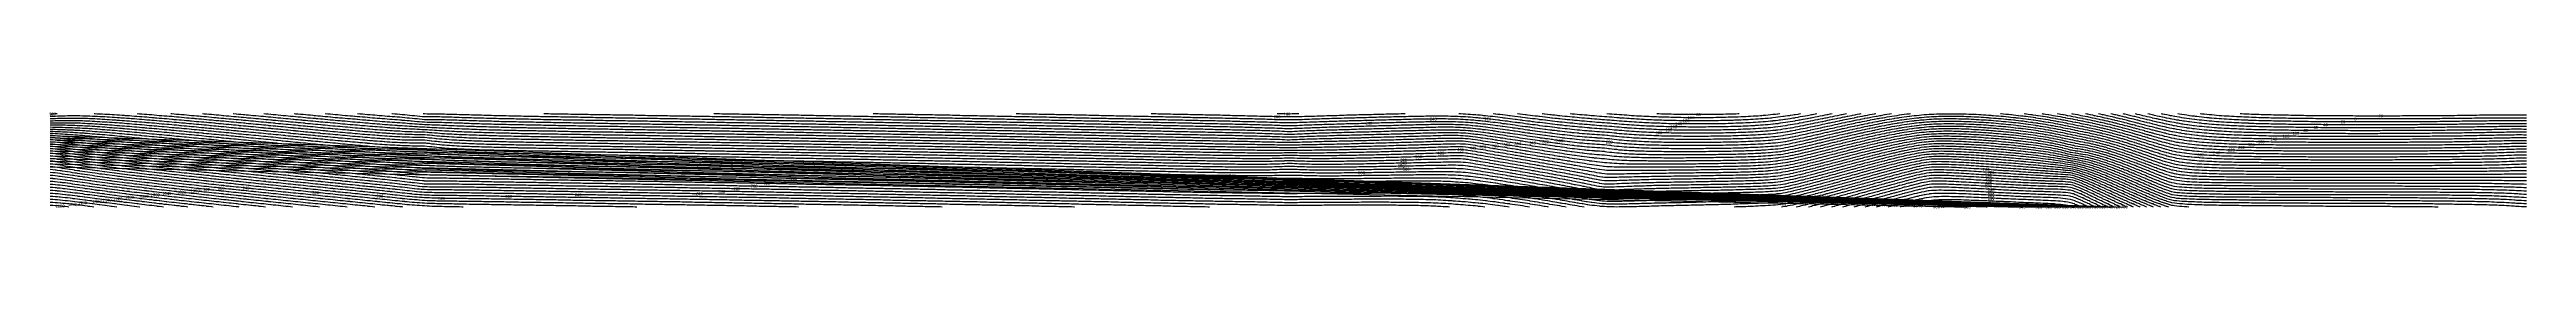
# Model space of a CAD drawing. Header units: metres. Extents: x 3386 to 5486, y 31 to 113.
import ezdxf
from ezdxf.enums import TextEntityAlignment as Align

# ---------------------------------------------------------------- set-up
doc = ezdxf.new("R2010")
doc.units = ezdxf.units.M
for name, color, linetype in [('Vs_-20', 7, 'Continuous'), ('Vs_0', 7, 'Continuous'), ('Vs_100', 7, 'Continuous'), ('Vs_1000', 7, 'Continuous'), ('Vs_1020', 7, 'Continuous'), ('Vs_1040', 7, 'Continuous'), ('Vs_1060', 7, 'Continuous'), ('Vs_1080', 7, 'Continuous'), ('Vs_1100', 7, 'Continuous'), ('Vs_1120', 7, 'Continuous'), ('Vs_1140', 7, 'Continuous'), ('Vs_1160', 7, 'Continuous'), ('Vs_1180', 7, 'Continuous'), ('Vs_120', 7, 'Continuous'), ('Vs_1200', 7, 'Continuous'), ('Vs_1220', 7, 'Continuous'), ('Vs_140', 7, 'Continuous'), ('Vs_160', 7, 'Continuous'), ('Vs_180', 7, 'Continuous'), ('Vs_20', 7, 'Continuous'), ('Vs_200', 7, 'Continuous'), ('Vs_220', 7, 'Continuous'), ('Vs_240', 7, 'Continuous'), ('Vs_260', 7, 'Continuous'), ('Vs_280', 7, 'Continuous'), ('Vs_300', 7, 'Continuous'), ('Vs_320', 7, 'Continuous'), ('Vs_340', 7, 'Continuous'), ('Vs_360', 7, 'Continuous'), ('Vs_380', 7, 'Continuous'), ('Vs_40', 7, 'Continuous'), ('Vs_400', 7, 'Continuous'), ('Vs_420', 7, 'Continuous'), ('Vs_440', 7, 'Continuous'), ('Vs_460', 7, 'Continuous'), ('Vs_480', 7, 'Continuous'), ('Vs_500', 7, 'Continuous'), ('Vs_520', 7, 'Continuous'), ('Vs_540', 7, 'Continuous'), ('Vs_560', 7, 'Continuous'), ('Vs_580', 7, 'Continuous'), ('Vs_60', 7, 'Continuous'), ('Vs_600', 7, 'Continuous'), ('Vs_620', 7, 'Continuous'), ('Vs_640', 7, 'Continuous'), ('Vs_660', 7, 'Continuous'), ('Vs_680', 7, 'Continuous'), ('Vs_700', 7, 'Continuous'), ('Vs_720', 7, 'Continuous'), ('Vs_740', 7, 'Continuous'), ('Vs_760', 7, 'Continuous'), ('Vs_780', 7, 'Continuous'), ('Vs_80', 7, 'Continuous'), ('Vs_800', 7, 'Continuous'), ('Vs_820', 7, 'Continuous'), ('Vs_840', 7, 'Continuous'), ('Vs_860', 7, 'Continuous'), ('Vs_880', 7, 'Continuous'), ('Vs_900', 7, 'Continuous'), ('Vs_920', 7, 'Continuous'), ('Vs_940', 7, 'Continuous'), ('Vs_960', 7, 'Continuous'), ('Vs_980', 7, 'Continuous')]:
    doc.layers.add(name, color=color, linetype=linetype)

msp = doc.modelspace()

# ---------------------------------------------------------------- linework, layer by layer
at = {"layer": 'Vs_-20'}
msp.add_lwpolyline([(5485.6, 110.7), (5483.5, 110.7), (5481.4, 110.8), (5479.3, 110.8), (5477.2, 110.8), (5475.1, 110.8), (5473, 110.8), (5470.9, 110.8), (5468.8, 110.8), (5466.7, 110.8), (5464.6, 110.8), (5462.5, 110.8), (5460.4, 110.8), (5458.3, 110.8), (5456.2, 110.8), (5454.1, 110.7), (5452, 110.7), (5449.9, 110.7), (5447.8, 110.7), (5445.7, 110.7), (5443.6, 110.6), (5441.5, 110.6), (5439.4, 110.6), (5437.3, 110.6), (5435.2, 110.5), (5433.1, 110.5), (5431, 110.5), (5428.9, 110.5), (5426.8, 110.5), (5424.7, 110.4), (5422.6, 110.4), (5420.5, 110.4), (5419.8, 110.4), (5418.4, 110.4), (5416.3, 110.4), (5414.2, 110.3), (5412.1, 110.3), (5410, 110.3), (5407.9, 110.3), (5405.8, 110.3), (5403.7, 110.3), (5401.6, 110.3), (5399.5, 110.2), (5397.4, 110.2), (5395.3, 110.2), (5393.2, 110.2), (5391.1, 110.2), (5388.9, 110.2), (5386.8, 110.2), (5384.7, 110.2), (5382.6, 110.2), (5380.5, 110.2), (5378.4, 110.1), (5376.3, 110.1), (5374.2, 110.1), (5372.1, 110.1), (5370, 110.1), (5367.9, 110.1), (5365.8, 110.1), (5363.7, 110.1), (5361.6, 110.1), (5359.5, 110.1), (5357.4, 110.1), (5355.3, 110.1), (5353.2, 110.1), (5351.1, 110.1), (5349, 110.1), (5346.9, 110.1), (5344.8, 110.1), (5342.7, 110.1), (5340.6, 110.1), (5338.5, 110.2), (5336.4, 110.2), (5334.3, 110.2), (5332.2, 110.2), (5330.1, 110.2), (5328, 110.2), (5325.9, 110.2), (5323.8, 110.2), (5321.7, 110.2), (5319.6, 110.3), (5317.5, 110.3), (5315.4, 110.3), (5313.3, 110.3), (5311.2, 110.3), (5309.1, 110.3), (5307, 110.4), (5304.9, 110.4), (5303.5, 110.4), (5302.8, 110.4), (5300.7, 110.4), (5298.6, 110.4), (5296.5, 110.5), (5294.4, 110.5), (5292.3, 110.5), (5290.2, 110.6), (5288.1, 110.6), (5286, 110.6), (5283.9, 110.7), (5281.8, 110.7), (5279.7, 110.8), (5277.6, 110.8), (5275.5, 110.8), (5273.4, 110.9), (5271.3, 110.9), (5269.2, 111), (5267.1, 111), (5267.1, 111), (5265, 111.1), (5262.9, 111.2), (5260.8, 111.2), (5258.7, 111.3), (5256.6, 111.4), (5254.5, 111.5), (5252.4, 111.5), (5250.3, 111.6), (5248.3, 111.7), (5248.2, 111.7), (5246.1, 111.8), (5244, 111.9), (5243, 111.9)], dxfattribs=at)
at = {"layer": 'Vs_0'}
msp.add_lwpolyline([(5485.6, 108.3), (5483.5, 108.3), (5481.4, 108.4), (5479.3, 108.4), (5477.2, 108.4), (5475.1, 108.4), (5473, 108.4), (5470.9, 108.4), (5468.8, 108.4), (5466.7, 108.4), (5464.6, 108.4), (5462.5, 108.4), (5460.4, 108.4), (5458.3, 108.3), (5456.2, 108.3), (5454.1, 108.3), (5452, 108.3), (5449.9, 108.3), (5447.8, 108.2), (5445.7, 108.2), (5443.6, 108.2), (5441.5, 108.2), (5439.4, 108.1), (5437.3, 108.1), (5435.2, 108.1), (5433.1, 108.1), (5431, 108), (5428.9, 108), (5426.8, 108), (5424.7, 108), (5422.6, 107.9), (5420.5, 107.9), (5418.4, 107.9), (5416.3, 107.9), (5414.2, 107.9), (5412.1, 107.8), (5410, 107.8), (5407.9, 107.8), (5405.8, 107.8), (5403.7, 107.8), (5403.2, 107.8), (5401.6, 107.8), (5399.5, 107.8), (5397.4, 107.7), (5395.3, 107.7), (5393.2, 107.7), (5391.1, 107.7), (5388.9, 107.7), (5386.8, 107.7), (5384.7, 107.7), (5382.6, 107.7), (5380.5, 107.7), (5378.4, 107.7), (5376.3, 107.7), (5374.2, 107.6), (5372.1, 107.6), (5370, 107.6), (5367.9, 107.6), (5365.8, 107.6), (5363.7, 107.6), (5361.6, 107.6), (5359.5, 107.6), (5357.4, 107.6), (5355.3, 107.6), (5353.2, 107.6), (5351.1, 107.6), (5349, 107.6), (5346.9, 107.6), (5344.8, 107.6), (5342.7, 107.6), (5340.6, 107.6), (5338.5, 107.7), (5336.4, 107.7), (5334.3, 107.7), (5332.2, 107.7), (5330.1, 107.7), (5328, 107.7), (5325.9, 107.7), (5323.8, 107.7), (5321.7, 107.7), (5319.6, 107.7), (5317.5, 107.7), (5315.4, 107.8), (5313.5, 107.8), (5313.3, 107.8), (5311.2, 107.8), (5309.1, 107.8), (5307, 107.8), (5304.9, 107.9), (5302.8, 107.9), (5300.7, 107.9), (5298.6, 107.9), (5296.5, 107.9), (5294.4, 108), (5292.3, 108), (5290.2, 108), (5288.1, 108.1), (5286, 108.1), (5283.9, 108.1), (5281.8, 108.2), (5279.7, 108.2), (5277.6, 108.2), (5275.5, 108.3), (5273.4, 108.3), (5271.3, 108.4), (5269.2, 108.4), (5269.1, 108.4), (5267.1, 108.5), (5265, 108.5), (5262.9, 108.6), (5260.8, 108.7), (5258.7, 108.7), (5256.6, 108.8), (5254.5, 108.9), (5252.4, 108.9), (5250.3, 109), (5248.8, 109.1), (5248.2, 109.1), (5246.1, 109.2), (5244, 109.3), (5241.9, 109.4), (5239.8, 109.5), (5237.7, 109.6), (5235.6, 109.7), (5235.5, 109.7), (5233.5, 109.9), (5231.4, 110), (5229.3, 110.1), (5227.2, 110.3), (5225.6, 110.4), (5225.1, 110.4), (5223, 110.6), (5220.9, 110.8), (5218.8, 111), (5217.8, 111), (5216.7, 111.1), (5214.6, 111.3), (5212.5, 111.6), (5211.2, 111.7), (5210.4, 111.8), (5208.9, 111.9)], dxfattribs=at)
at = {"layer": 'Vs_100'}
for points in [[(4852.8, 111.9), (4851.1, 111.7), (4850.8, 111.7), (4849, 111.5), (4846.9, 111.3), (4844.9, 111), (4844.8, 111), (4842.7, 110.8), (4840.6, 110.6), (4838.5, 110.5), (4837.6, 110.4), (4836.4, 110.3), (4834.3, 110.1), (4832.2, 110), (4830.1, 109.9), (4828, 109.7), (4827.9, 109.7), (4825.9, 109.6), (4823.8, 109.5), (4821.7, 109.4), (4819.6, 109.3), (4817.4, 109.2), (4815.3, 109.2), (4813.2, 109.1), (4812.8, 109.1), (4811.1, 109), (4809, 109), (4806.9, 108.9), (4804.8, 108.9), (4802.7, 108.8), (4800.6, 108.8), (4798.5, 108.8), (4796.4, 108.7), (4794.3, 108.7), (4792.2, 108.7), (4790.1, 108.7), (4788, 108.7), (4785.9, 108.7), (4783.8, 108.7), (4781.7, 108.7), (4779.6, 108.7), (4777.5, 108.7), (4775.4, 108.7), (4773.3, 108.7), (4771.2, 108.7), (4769.1, 108.8), (4767, 108.8), (4764.9, 108.8), (4762.8, 108.9), (4760.7, 108.9), (4758.6, 109), (4756.5, 109), (4754.4, 109.1), (4754.3, 109.1), (4752.3, 109.1), (4750.2, 109.2), (4748.1, 109.3), (4746, 109.4), (4743.9, 109.5), (4741.8, 109.6), (4739.7, 109.7), (4738.2, 109.7), (4737.6, 109.8), (4735.5, 109.9), (4733.4, 110), (4731.3, 110.1), (4729.2, 110.3), (4727.1, 110.4), (4727.1, 110.4), (4725, 110.5), (4722.9, 110.7), (4720.8, 110.8), (4718.7, 111), (4717.8, 111), (4716.6, 111.1), (4714.5, 111.3), (4712.4, 111.5), (4710.3, 111.6), (4709.3, 111.7), (4708.2, 111.8), (4706.1, 111.9), (4706.1, 111.9)], [(5485.6, 96.3), (5483.5, 96.3), (5481.4, 96.4), (5479.3, 96.4), (5477.2, 96.4), (5475.1, 96.4), (5473, 96.3), (5470.9, 96.3), (5468.8, 96.3), (5466.7, 96.2), (5464.6, 96.2), (5462.5, 96.2), (5460.4, 96.1), (5458.3, 96.1), (5456.2, 96.1), (5454.3, 96), (5454.1, 96), (5452, 96), (5449.9, 95.9), (5447.8, 95.9), (5445.7, 95.9), (5443.6, 95.8), (5441.5, 95.8), (5439.4, 95.8), (5437.3, 95.7), (5435.2, 95.7), (5433.1, 95.7), (5431, 95.6), (5428.9, 95.6), (5426.8, 95.6), (5424.7, 95.5), (5422.6, 95.5), (5420.5, 95.5), (5418.4, 95.5), (5416.3, 95.4), (5414.2, 95.4), (5412.1, 95.4), (5410, 95.4), (5407.9, 95.4), (5407.2, 95.4), (5405.8, 95.4), (5403.7, 95.3), (5401.6, 95.3), (5399.5, 95.3), (5397.4, 95.3), (5395.3, 95.3), (5393.2, 95.3), (5391.1, 95.3), (5388.9, 95.2), (5386.8, 95.2), (5384.7, 95.2), (5382.6, 95.2), (5380.5, 95.2), (5378.4, 95.2), (5376.3, 95.2), (5374.2, 95.2), (5372.1, 95.2), (5370, 95.2), (5367.9, 95.2), (5365.8, 95.2), (5363.7, 95.2), (5361.6, 95.2), (5359.5, 95.1), (5357.4, 95.1), (5355.3, 95.1), (5353.2, 95.1), (5351.1, 95.1), (5349, 95.1), (5346.9, 95.1), (5344.8, 95.1), (5342.7, 95.1), (5340.6, 95.1), (5338.5, 95.1), (5336.4, 95.1), (5334.3, 95.1), (5332.2, 95.2), (5330.1, 95.2), (5328, 95.2), (5325.9, 95.2), (5323.8, 95.2), (5321.7, 95.2), (5319.6, 95.2), (5317.5, 95.2), (5315.4, 95.2), (5313.3, 95.2), (5311.2, 95.2), (5309.1, 95.2), (5307, 95.2), (5304.9, 95.3), (5302.8, 95.3), (5300.7, 95.3), (5298.6, 95.3), (5296.5, 95.3), (5294.4, 95.3), (5292.3, 95.4), (5291, 95.4), (5290.2, 95.4), (5288.1, 95.4), (5286, 95.4), (5283.9, 95.4), (5281.8, 95.5), (5279.7, 95.5), (5277.6, 95.5), (5275.5, 95.6), (5273.4, 95.6), (5271.3, 95.6), (5269.2, 95.7), (5267.1, 95.7), (5265, 95.7), (5262.9, 95.8), (5260.8, 95.8), (5258.7, 95.9), (5256.6, 95.9), (5254.5, 96), (5252.7, 96), (5252.4, 96), (5250.3, 96.1), (5248.2, 96.2), (5246.1, 96.2), (5244, 96.3), (5241.9, 96.4), (5239.8, 96.5), (5237.7, 96.5), (5235.6, 96.6), (5235, 96.7), (5233.5, 96.7), (5231.4, 96.9), (5229.3, 97), (5227.2, 97.1), (5225.1, 97.2), (5223.5, 97.3), (5223, 97.4), (5220.9, 97.5), (5218.8, 97.7), (5216.7, 97.8), (5215.1, 98), (5214.6, 98), (5212.5, 98.2), (5210.4, 98.4), (5208.4, 98.6), (5208.3, 98.6), (5206.2, 98.9), (5204.1, 99.1), (5202.8, 99.3), (5202, 99.4), (5199.9, 99.7), (5198, 99.9), (5197.7, 100), (5195.6, 100.3), (5193.8, 100.6), (5193.5, 100.6), (5191.4, 101), (5190.1, 101.2), (5189.3, 101.4), (5187.2, 101.8), (5186.6, 101.9), (5185.1, 102.2), (5183.3, 102.6), (5183, 102.6), (5180.9, 103.1), (5180.2, 103.2), (5178.8, 103.5), (5177.3, 103.9), (5176.7, 104), (5174.6, 104.5), (5174.4, 104.5), (5172.5, 105), (5171.6, 105.2), (5170.4, 105.5), (5168.9, 105.8), (5168.3, 106), (5166.2, 106.5), (5166.2, 106.5), (5164.1, 107), (5163.5, 107.1), (5162, 107.5), (5160.9, 107.8), (5159.9, 108), (5158.2, 108.4), (5157.8, 108.5), (5155.7, 109), (5155.6, 109.1), (5153.6, 109.6), (5152.9, 109.7), (5151.5, 110.1), (5150.2, 110.4), (5149.4, 110.6), (5147.5, 111), (5147.3, 111.1), (5145.2, 111.6), (5144.7, 111.7), (5143.7, 111.9)]]:
    msp.add_lwpolyline(points, dxfattribs=at)
at = {"layer": 'Vs_1000'}
msp.add_lwpolyline([(3638.3, 32.7), (3636.6, 32.9), (3634.5, 33.1), (3632.6, 33.3), (3632.4, 33.3), (3630.3, 33.5), (3628.2, 33.8), (3626.2, 34), (3626.1, 34), (3624, 34.2), (3621.9, 34.4), (3619.9, 34.6), (3619.8, 34.6), (3617.7, 34.8), (3615.6, 35.1), (3613.6, 35.3), (3613.5, 35.3), (3611.4, 35.5), (3609.3, 35.7), (3607.3, 35.9), (3607.2, 35.9), (3605.1, 36.1), (3603, 36.4), (3601, 36.6), (3600.9, 36.6), (3598.8, 36.8), (3596.7, 37), (3594.7, 37.2), (3594.6, 37.2), (3592.5, 37.5), (3590.4, 37.7), (3588.4, 37.9), (3588.3, 37.9), (3586.2, 38.1), (3584.1, 38.3), (3582.2, 38.5), (3582, 38.6), (3579.9, 38.8), (3577.8, 39), (3576, 39.2), (3575.7, 39.2), (3573.6, 39.4), (3571.5, 39.7), (3569.8, 39.8), (3569.4, 39.9), (3567.3, 40.1), (3565.2, 40.3), (3563.7, 40.5), (3563.1, 40.6), (3561, 40.8), (3558.9, 41), (3557.5, 41.1), (3556.8, 41.2), (3554.7, 41.4), (3552.6, 41.7), (3551.4, 41.8), (3550.5, 41.9), (3548.4, 42.1), (3546.3, 42.3), (3545.3, 42.5), (3544.2, 42.6), (3542.1, 42.8), (3540, 43), (3539.2, 43.1), (3537.9, 43.3), (3535.8, 43.5), (3533.7, 43.7), (3533.2, 43.8), (3531.6, 43.9), (3529.5, 44.2), (3527.4, 44.4), (3527.2, 44.4), (3525.3, 44.6), (3523.2, 44.9), (3521.2, 45.1), (3521.1, 45.1), (3519, 45.3), (3516.9, 45.5), (3515.3, 45.7), (3514.8, 45.8), (3512.7, 46), (3510.6, 46.2), (3509.4, 46.4), (3508.5, 46.5), (3506.4, 46.7), (3504.3, 46.9), (3503.6, 47), (3502.2, 47.2), (3500.1, 47.4), (3498, 47.7), (3497.7, 47.7), (3495.9, 47.9), (3493.8, 48.1), (3492, 48.3), (3491.7, 48.4), (3489.6, 48.6), (3487.5, 48.8), (3486.3, 49), (3485.4, 49.1), (3483.3, 49.3), (3481.1, 49.6), (3480.6, 49.6), (3479, 49.8), (3476.9, 50.1), (3475, 50.3), (3474.8, 50.3), (3472.7, 50.6), (3470.6, 50.8), (3469.5, 50.9), (3468.5, 51.1), (3466.4, 51.3), (3464.3, 51.6), (3464.1, 51.6), (3462.2, 51.8), (3460.1, 52.1), (3458.7, 52.3), (3458, 52.3), (3455.9, 52.6), (3453.8, 52.9), (3453.4, 52.9), (3451.7, 53.1), (3449.6, 53.4), (3448.3, 53.6), (3447.5, 53.7), (3445.4, 53.9), (3443.3, 54.2), (3443.2, 54.2), (3441.2, 54.5), (3439.1, 54.7), (3438.2, 54.9), (3437, 55), (3434.9, 55.3), (3433.3, 55.5), (3432.8, 55.6), (3430.7, 55.9), (3428.6, 56.2), (3428.6, 56.2), (3426.5, 56.5), (3424.4, 56.8), (3423.9, 56.8), (3422.3, 57.1), (3420.2, 57.4), (3419.4, 57.5), (3418.1, 57.7), (3416, 58), (3414.9, 58.1), (3413.9, 58.3), (3411.8, 58.6), (3410.6, 58.8), (3409.7, 58.9), (3407.6, 59.2), (3406.3, 59.4), (3405.5, 59.6), (3403.4, 59.9), (3402, 60.1), (3401.3, 60.2), (3399.2, 60.5), (3397.6, 60.7), (3397.1, 60.8), (3395, 61.1), (3392.9, 61.4), (3392.9, 61.4), (3390.8, 61.7), (3388.7, 61.9), (3386.6, 62)], dxfattribs=at)
at = {"layer": 'Vs_1020'}
msp.add_lwpolyline([(3615, 32.7), (3613.5, 32.9), (3611.4, 33.1), (3609.3, 33.3), (3609.3, 33.3), (3607.2, 33.5), (3605.1, 33.7), (3603, 34), (3603, 34), (3600.9, 34.2), (3598.8, 34.4), (3596.8, 34.6), (3596.7, 34.6), (3594.6, 34.8), (3592.5, 35.1), (3590.5, 35.3), (3590.4, 35.3), (3588.3, 35.5), (3586.2, 35.7), (3584.3, 35.9), (3584.1, 35.9), (3582, 36.2), (3579.9, 36.4), (3578.1, 36.6), (3577.8, 36.6), (3575.7, 36.8), (3573.6, 37), (3571.9, 37.2), (3571.5, 37.3), (3569.4, 37.5), (3567.3, 37.7), (3565.7, 37.9), (3565.2, 37.9), (3563.1, 38.2), (3561, 38.4), (3559.6, 38.5), (3558.9, 38.6), (3556.8, 38.8), (3554.7, 39.1), (3553.5, 39.2), (3552.6, 39.3), (3550.5, 39.5), (3548.4, 39.7), (3547.4, 39.8), (3546.3, 40), (3544.2, 40.2), (3542.1, 40.4), (3541.3, 40.5), (3540, 40.6), (3537.9, 40.9), (3535.8, 41.1), (3535.3, 41.1), (3533.7, 41.3), (3531.6, 41.5), (3529.5, 41.8), (3529.3, 41.8), (3527.4, 42), (3525.3, 42.2), (3523.3, 42.5), (3523.2, 42.5), (3521.1, 42.7), (3519, 42.9), (3517.4, 43.1), (3516.9, 43.2), (3514.8, 43.4), (3512.7, 43.6), (3511.5, 43.8), (3510.6, 43.9), (3508.5, 44.1), (3506.4, 44.3), (3505.6, 44.4), (3504.3, 44.6), (3502.2, 44.8), (3500.1, 45), (3499.8, 45.1), (3498, 45.3), (3495.9, 45.5), (3494, 45.7), (3493.8, 45.8), (3491.7, 46), (3489.6, 46.2), (3488.3, 46.4), (3487.5, 46.5), (3485.4, 46.7), (3483.3, 47), (3482.7, 47), (3481.1, 47.2), (3479, 47.4), (3477.1, 47.7), (3476.9, 47.7), (3474.8, 47.9), (3472.7, 48.2), (3471.6, 48.3), (3470.6, 48.4), (3468.5, 48.7), (3466.4, 48.9), (3466.1, 49), (3464.3, 49.2), (3462.2, 49.5), (3460.8, 49.6), (3460.1, 49.7), (3458, 50), (3455.9, 50.2), (3455.5, 50.3), (3453.8, 50.5), (3451.7, 50.8), (3450.3, 50.9), (3449.6, 51), (3447.5, 51.3), (3445.4, 51.6), (3445.1, 51.6), (3443.3, 51.8), (3441.2, 52.1), (3440.1, 52.3), (3439.1, 52.4), (3437, 52.7), (3435.2, 52.9), (3434.9, 52.9), (3432.8, 53.2), (3430.7, 53.5), (3430.4, 53.6), (3428.6, 53.8), (3426.5, 54.1), (3425.7, 54.2), (3424.4, 54.4), (3422.3, 54.7), (3421.1, 54.9), (3420.2, 55), (3418.1, 55.3), (3416.6, 55.5), (3416, 55.6), (3413.9, 55.9), (3412.2, 56.2), (3411.8, 56.2), (3409.7, 56.5), (3407.8, 56.8), (3407.6, 56.8), (3405.5, 57.2), (3403.4, 57.5), (3403.4, 57.5), (3401.3, 57.8), (3399.2, 58.1), (3398.9, 58.1), (3397.1, 58.4), (3395, 58.7), (3394, 58.8), (3392.9, 58.9), (3390.8, 59.2), (3388.7, 59.4), (3387.8, 59.4), (3386.6, 59.5)], dxfattribs=at)
at = {"layer": 'Vs_1040'}
msp.add_lwpolyline([(3592, 32.7), (3590.4, 32.9), (3588.3, 33.1), (3586.4, 33.3), (3586.2, 33.3), (3584.1, 33.5), (3582, 33.8), (3580.1, 34), (3579.9, 34), (3577.8, 34.2), (3575.7, 34.4), (3573.9, 34.6), (3573.6, 34.6), (3571.5, 34.9), (3569.4, 35.1), (3567.8, 35.3), (3567.3, 35.3), (3565.2, 35.5), (3563.1, 35.8), (3561.6, 35.9), (3561, 36), (3558.9, 36.2), (3556.8, 36.4), (3555.5, 36.6), (3554.7, 36.7), (3552.6, 36.9), (3550.5, 37.1), (3549.4, 37.2), (3548.4, 37.3), (3546.3, 37.6), (3544.2, 37.8), (3543.3, 37.9), (3542.1, 38), (3540, 38.2), (3537.9, 38.5), (3537.3, 38.5), (3535.8, 38.7), (3533.7, 38.9), (3531.6, 39.2), (3531.3, 39.2), (3529.5, 39.4), (3527.4, 39.6), (3525.3, 39.8), (3525.3, 39.8), (3523.2, 40.1), (3521.1, 40.3), (3519.4, 40.5), (3519, 40.5), (3516.9, 40.8), (3514.8, 41), (3513.5, 41.1), (3512.7, 41.2), (3510.6, 41.5), (3508.5, 41.7), (3507.7, 41.8), (3506.4, 41.9), (3504.3, 42.2), (3502.2, 42.4), (3501.8, 42.5), (3500.1, 42.7), (3498, 42.9), (3496.1, 43.1), (3495.9, 43.1), (3493.8, 43.4), (3491.7, 43.6), (3490.4, 43.8), (3489.6, 43.9), (3487.5, 44.1), (3485.4, 44.3), (3484.7, 44.4), (3483.3, 44.6), (3481.1, 44.8), (3479.1, 45.1), (3479, 45.1), (3476.9, 45.3), (3474.8, 45.6), (3473.6, 45.7), (3472.7, 45.8), (3470.6, 46.1), (3468.5, 46.3), (3468.1, 46.4), (3466.4, 46.6), (3464.3, 46.8), (3462.7, 47), (3462.2, 47.1), (3460.1, 47.3), (3458, 47.6), (3457.4, 47.7), (3455.9, 47.9), (3453.8, 48.1), (3452.2, 48.3), (3451.7, 48.4), (3449.6, 48.7), (3447.5, 48.9), (3447.1, 49), (3445.4, 49.2), (3443.3, 49.5), (3442, 49.6), (3441.2, 49.7), (3439.1, 50), (3437.1, 50.3), (3437, 50.3), (3434.9, 50.6), (3432.8, 50.9), (3432.2, 50.9), (3430.7, 51.1), (3428.6, 51.4), (3427.4, 51.6), (3426.5, 51.7), (3424.4, 52), (3422.8, 52.3), (3422.3, 52.3), (3420.2, 52.6), (3418.2, 52.9), (3418.1, 52.9), (3416, 53.2), (3413.9, 53.5), (3413.6, 53.6), (3411.8, 53.8), (3409.7, 54.1), (3409.2, 54.2), (3407.6, 54.4), (3405.5, 54.7), (3404.6, 54.9), (3403.4, 55), (3401.3, 55.3), (3400, 55.5), (3399.2, 55.6), (3397.1, 55.9), (3395.1, 56.2), (3395, 56.2), (3392.9, 56.4), (3390.8, 56.7), (3389.2, 56.8), (3388.7, 56.9), (3386.6, 57)], dxfattribs=at)
at = {"layer": 'Vs_1060'}
msp.add_lwpolyline([(3569.2, 32.7), (3567.3, 32.9), (3565.2, 33.1), (3563.7, 33.3), (3563.1, 33.4), (3561, 33.6), (3558.9, 33.8), (3557.5, 34), (3556.8, 34), (3554.7, 34.3), (3552.6, 34.5), (3551.5, 34.6), (3550.5, 34.7), (3548.4, 34.9), (3546.3, 35.2), (3545.4, 35.3), (3544.2, 35.4), (3542.1, 35.6), (3540, 35.9), (3539.3, 35.9), (3537.9, 36.1), (3535.8, 36.3), (3533.7, 36.5), (3533.3, 36.6), (3531.6, 36.8), (3529.5, 37), (3527.4, 37.2), (3527.4, 37.2), (3525.3, 37.5), (3523.2, 37.7), (3521.4, 37.9), (3521.1, 37.9), (3519, 38.2), (3516.9, 38.4), (3515.5, 38.5), (3514.8, 38.6), (3512.7, 38.9), (3510.6, 39.1), (3509.7, 39.2), (3508.5, 39.3), (3506.4, 39.6), (3504.3, 39.8), (3503.9, 39.8), (3502.2, 40), (3500.1, 40.3), (3498.1, 40.5), (3498, 40.5), (3495.9, 40.7), (3493.8, 41), (3492.4, 41.1), (3491.7, 41.2), (3489.6, 41.5), (3487.5, 41.7), (3486.7, 41.8), (3485.4, 42), (3483.3, 42.2), (3481.1, 42.4), (3481.1, 42.5), (3479, 42.7), (3476.9, 42.9), (3475.6, 43.1), (3474.8, 43.2), (3472.7, 43.4), (3470.6, 43.7), (3470.1, 43.8), (3468.5, 43.9), (3466.4, 44.2), (3464.7, 44.4), (3464.3, 44.5), (3462.2, 44.7), (3460.1, 45), (3459.4, 45.1), (3458, 45.2), (3455.9, 45.5), (3454.1, 45.7), (3453.8, 45.8), (3451.7, 46), (3449.6, 46.3), (3448.9, 46.4), (3447.5, 46.6), (3445.4, 46.8), (3443.8, 47), (3443.3, 47.1), (3441.2, 47.4), (3439.1, 47.6), (3438.8, 47.7), (3437, 47.9), (3434.9, 48.2), (3433.9, 48.3), (3432.8, 48.5), (3430.7, 48.8), (3429.1, 49), (3428.6, 49.1), (3426.5, 49.3), (3424.4, 49.6), (3424.4, 49.6), (3422.3, 49.9), (3420.2, 50.2), (3419.7, 50.3), (3418.1, 50.5), (3416, 50.8), (3415.1, 50.9), (3413.9, 51.1), (3411.8, 51.4), (3410.5, 51.6), (3409.7, 51.7), (3407.6, 52), (3405.9, 52.3), (3405.5, 52.3), (3403.4, 52.6), (3401.3, 52.9), (3401.1, 52.9), (3399.2, 53.2), (3397.1, 53.4), (3396.1, 53.6), (3395, 53.7), (3392.9, 53.9), (3390.8, 54.2), (3390.3, 54.2), (3388.7, 54.4), (3386.6, 54.5)], dxfattribs=at)
at = {"layer": 'Vs_1080'}
msp.add_lwpolyline([(3546.8, 32.7), (3546.3, 32.8), (3544.2, 33), (3542.1, 33.2), (3541.4, 33.3), (3540, 33.5), (3537.9, 33.7), (3535.8, 33.9), (3535.4, 34), (3533.7, 34.1), (3531.6, 34.4), (3529.5, 34.6), (3529.4, 34.6), (3527.4, 34.8), (3525.3, 35.1), (3523.4, 35.3), (3523.2, 35.3), (3521.1, 35.5), (3519, 35.8), (3517.5, 35.9), (3516.9, 36), (3514.8, 36.2), (3512.7, 36.5), (3511.7, 36.6), (3510.6, 36.7), (3508.5, 36.9), (3506.4, 37.2), (3505.9, 37.2), (3504.3, 37.4), (3502.2, 37.6), (3500.1, 37.9), (3500.1, 37.9), (3498, 38.1), (3495.9, 38.4), (3494.4, 38.5), (3493.8, 38.6), (3491.7, 38.8), (3489.6, 39.1), (3488.7, 39.2), (3487.5, 39.3), (3485.4, 39.6), (3483.3, 39.8), (3483.1, 39.8), (3481.1, 40.1), (3479, 40.3), (3477.5, 40.5), (3476.9, 40.6), (3474.8, 40.8), (3472.7, 41.1), (3472, 41.1), (3470.6, 41.3), (3468.5, 41.6), (3466.6, 41.8), (3466.4, 41.8), (3464.3, 42.1), (3462.2, 42.3), (3461.2, 42.5), (3460.1, 42.6), (3458, 42.8), (3456, 43.1), (3455.9, 43.1), (3453.8, 43.4), (3451.7, 43.6), (3450.8, 43.8), (3449.6, 43.9), (3447.5, 44.2), (3445.6, 44.4), (3445.4, 44.4), (3443.3, 44.7), (3441.2, 45), (3440.6, 45.1), (3439.1, 45.3), (3437, 45.5), (3435.6, 45.7), (3434.9, 45.8), (3432.8, 46.1), (3430.7, 46.4), (3430.7, 46.4), (3428.6, 46.7), (3426.5, 46.9), (3425.9, 47), (3424.4, 47.2), (3422.3, 47.5), (3421.2, 47.7), (3420.2, 47.8), (3418.1, 48.1), (3416.5, 48.3), (3416, 48.4), (3413.9, 48.7), (3411.8, 49), (3411.8, 49), (3409.7, 49.3), (3407.6, 49.6), (3407.1, 49.6), (3405.5, 49.8), (3403.4, 50.1), (3402.2, 50.3), (3401.3, 50.4), (3399.2, 50.7), (3397.1, 50.9), (3397, 50.9), (3395, 51.2), (3392.9, 51.4), (3391.1, 51.6), (3390.8, 51.6), (3388.7, 51.8), (3386.6, 52)], dxfattribs=at)
at = {"layer": 'Vs_1100'}
msp.add_lwpolyline([(3524.8, 32.7), (3523.2, 32.9), (3521.1, 33.1), (3519.5, 33.3), (3519, 33.4), (3516.9, 33.6), (3514.8, 33.8), (3513.7, 34), (3512.7, 34.1), (3510.6, 34.3), (3508.5, 34.5), (3507.8, 34.6), (3506.4, 34.8), (3504.3, 35), (3502.2, 35.3), (3502, 35.3), (3500.1, 35.5), (3498, 35.7), (3496.3, 35.9), (3495.9, 36), (3493.8, 36.2), (3491.7, 36.5), (3490.6, 36.6), (3489.6, 36.7), (3487.5, 36.9), (3485.4, 37.2), (3485, 37.2), (3483.3, 37.4), (3481.1, 37.7), (3479.4, 37.9), (3479, 37.9), (3476.9, 38.2), (3474.8, 38.4), (3473.9, 38.5), (3472.7, 38.7), (3470.6, 38.9), (3468.5, 39.2), (3468.5, 39.2), (3466.4, 39.4), (3464.3, 39.7), (3463.1, 39.8), (3462.2, 39.9), (3460.1, 40.2), (3458, 40.5), (3457.8, 40.5), (3455.9, 40.7), (3453.8, 41), (3452.5, 41.1), (3451.7, 41.2), (3449.6, 41.5), (3447.5, 41.8), (3447.4, 41.8), (3445.4, 42), (3443.3, 42.3), (3442.3, 42.5), (3441.2, 42.6), (3439.1, 42.9), (3437.3, 43.1), (3437, 43.1), (3434.9, 43.4), (3432.8, 43.7), (3432.3, 43.8), (3430.7, 44), (3428.6, 44.3), (3427.5, 44.4), (3426.5, 44.5), (3424.4, 44.8), (3422.6, 45.1), (3422.3, 45.1), (3420.2, 45.4), (3418.1, 45.7), (3417.8, 45.7), (3416, 46), (3413.9, 46.3), (3413, 46.4), (3411.8, 46.5), (3409.7, 46.8), (3408.2, 47), (3407.6, 47.1), (3405.5, 47.4), (3403.4, 47.7), (3403.2, 47.7), (3401.3, 47.9), (3399.2, 48.2), (3397.9, 48.3), (3397.1, 48.4), (3395, 48.7), (3392.9, 48.9), (3391.9, 49), (3390.8, 49.1), (3388.7, 49.3), (3386.6, 49.4)], dxfattribs=at)
at = {"layer": 'Vs_1120'}
msp.add_lwpolyline([(3503.4, 32.7), (3502.2, 32.9), (3500.1, 33.1), (3498.2, 33.3), (3498, 33.3), (3495.9, 33.6), (3493.8, 33.8), (3492.5, 34), (3491.7, 34.1), (3489.6, 34.3), (3487.5, 34.5), (3486.9, 34.6), (3485.4, 34.8), (3483.3, 35), (3481.3, 35.3), (3481.1, 35.3), (3479, 35.5), (3476.9, 35.8), (3475.8, 35.9), (3474.8, 36), (3472.7, 36.3), (3470.6, 36.5), (3470.3, 36.6), (3468.5, 36.8), (3466.4, 37), (3464.9, 37.2), (3464.3, 37.3), (3462.2, 37.6), (3460.1, 37.8), (3459.6, 37.9), (3458, 38.1), (3455.9, 38.3), (3454.3, 38.5), (3453.8, 38.6), (3451.7, 38.9), (3449.6, 39.1), (3449.1, 39.2), (3447.5, 39.4), (3445.4, 39.7), (3444, 39.8), (3443.3, 39.9), (3441.2, 40.2), (3439.1, 40.5), (3438.9, 40.5), (3437, 40.7), (3434.9, 41), (3433.9, 41.1), (3432.8, 41.3), (3430.7, 41.6), (3428.9, 41.8), (3428.6, 41.8), (3426.5, 42.1), (3424.4, 42.4), (3424, 42.5), (3422.3, 42.7), (3420.2, 43), (3419.2, 43.1), (3418.1, 43.2), (3416, 43.5), (3414.3, 43.8), (3413.9, 43.8), (3411.8, 44.1), (3409.7, 44.4), (3409.3, 44.4), (3407.6, 44.6), (3405.5, 44.9), (3404.2, 45.1), (3403.4, 45.2), (3401.3, 45.4), (3399.2, 45.7), (3398.8, 45.7), (3397.1, 45.9), (3395, 46.1), (3392.9, 46.3), (3392.6, 46.4), (3390.8, 46.5), (3388.7, 46.7), (3386.6, 46.9)], dxfattribs=at)
at = {"layer": 'Vs_1140'}
msp.add_lwpolyline([(3482.6, 32.7), (3481.1, 32.9), (3479, 33.1), (3477.6, 33.3), (3476.9, 33.4), (3474.8, 33.6), (3472.7, 33.9), (3472.1, 34), (3470.6, 34.1), (3468.5, 34.4), (3466.7, 34.6), (3466.4, 34.6), (3464.3, 34.9), (3462.2, 35.2), (3461.3, 35.3), (3460.1, 35.4), (3458, 35.7), (3456, 35.9), (3455.9, 35.9), (3453.8, 36.2), (3451.7, 36.5), (3450.8, 36.6), (3449.6, 36.7), (3447.5, 37), (3445.6, 37.2), (3445.4, 37.2), (3443.3, 37.5), (3441.2, 37.8), (3440.5, 37.9), (3439.1, 38.1), (3437, 38.3), (3435.4, 38.5), (3434.9, 38.6), (3432.8, 38.9), (3430.7, 39.1), (3430.4, 39.2), (3428.6, 39.4), (3426.5, 39.7), (3425.4, 39.8), (3424.4, 40), (3422.3, 40.2), (3420.5, 40.5), (3420.2, 40.5), (3418.1, 40.8), (3416, 41.1), (3415.5, 41.1), (3413.9, 41.3), (3411.8, 41.6), (3410.4, 41.8), (3409.7, 41.9), (3407.6, 42.2), (3405.5, 42.4), (3405.2, 42.5), (3403.4, 42.7), (3401.3, 42.9), (3399.7, 43.1), (3399.2, 43.2), (3397.1, 43.4), (3395, 43.6), (3393.4, 43.8), (3392.9, 43.8), (3390.8, 44), (3388.7, 44.2), (3386.6, 44.3)], dxfattribs=at)
at = {"layer": 'Vs_1160'}
msp.add_lwpolyline([(3462.5, 32.7), (3462.2, 32.7), (3460.1, 33), (3458, 33.3), (3457.7, 33.3), (3455.9, 33.5), (3453.8, 33.8), (3452.4, 34), (3451.7, 34), (3449.6, 34.3), (3447.5, 34.6), (3447.2, 34.6), (3445.4, 34.8), (3443.3, 35.1), (3442, 35.3), (3441.2, 35.4), (3439.1, 35.6), (3437, 35.9), (3436.9, 35.9), (3434.9, 36.2), (3432.8, 36.4), (3431.8, 36.6), (3430.7, 36.7), (3428.6, 37), (3426.8, 37.2), (3426.5, 37.3), (3424.4, 37.5), (3422.3, 37.8), (3421.7, 37.9), (3420.2, 38.1), (3418.1, 38.3), (3416.7, 38.5), (3416, 38.6), (3413.9, 38.9), (3411.8, 39.1), (3411.5, 39.2), (3409.7, 39.4), (3407.6, 39.7), (3406.2, 39.8), (3405.5, 39.9), (3403.4, 40.2), (3401.3, 40.4), (3400.5, 40.5), (3399.2, 40.6), (3397.1, 40.9), (3395, 41.1), (3394.1, 41.1), (3392.9, 41.3), (3390.8, 41.4), (3388.7, 41.6), (3386.6, 41.7)], dxfattribs=at)
at = {"layer": 'Vs_1180'}
msp.add_lwpolyline([(3443, 32.7), (3441.2, 32.9), (3439.1, 33.2), (3438.4, 33.3), (3437, 33.5), (3434.9, 33.7), (3433.2, 34), (3432.8, 34), (3430.7, 34.3), (3428.6, 34.5), (3428.1, 34.6), (3426.5, 34.8), (3424.4, 35.1), (3423, 35.3), (3422.3, 35.4), (3420.2, 35.6), (3418.1, 35.9), (3417.8, 35.9), (3416, 36.1), (3413.9, 36.4), (3412.6, 36.6), (3411.8, 36.7), (3409.7, 36.9), (3407.6, 37.2), (3407.1, 37.2), (3405.5, 37.4), (3403.4, 37.7), (3401.4, 37.9), (3401.3, 37.9), (3399.2, 38.1), (3397.1, 38.3), (3395, 38.5), (3394.9, 38.5), (3392.9, 38.7), (3390.8, 38.9), (3388.7, 39.1), (3386.7, 39.2), (3386.6, 39.2)], dxfattribs=at)
at = {"layer": 'Vs_120'}
for points in [[(4870.3, 111.9), (4870, 111.9), (4868.8, 111.7), (4867.9, 111.5), (4865.8, 111.2), (4864.9, 111), (4863.7, 110.8), (4861.6, 110.5), (4860.8, 110.4), (4859.5, 110.2), (4857.4, 109.9), (4856.3, 109.7), (4855.3, 109.6), (4853.2, 109.3), (4851.4, 109.1), (4851.1, 109), (4849, 108.8), (4846.9, 108.6), (4845.6, 108.4), (4844.8, 108.3), (4842.7, 108.1), (4840.6, 107.9), (4838.5, 107.8), (4838.5, 107.8), (4836.4, 107.6), (4834.3, 107.5), (4832.2, 107.3), (4830.1, 107.2), (4829, 107.1), (4828, 107.1), (4825.9, 107), (4823.8, 106.9), (4821.7, 106.8), (4819.6, 106.7), (4817.4, 106.6), (4815.3, 106.5), (4814.2, 106.5), (4813.2, 106.4), (4811.1, 106.4), (4809, 106.3), (4806.9, 106.3), (4804.8, 106.2), (4802.7, 106.2), (4800.6, 106.1), (4798.5, 106.1), (4796.4, 106.1), (4794.3, 106.1), (4792.2, 106), (4790.1, 106), (4788, 106), (4785.9, 106), (4783.8, 106), (4781.7, 106), (4779.6, 106), (4777.5, 106), (4775.4, 106), (4773.3, 106.1), (4771.2, 106.1), (4769.1, 106.1), (4767, 106.1), (4764.9, 106.2), (4762.8, 106.2), (4760.7, 106.3), (4758.6, 106.3), (4756.5, 106.4), (4754.4, 106.4), (4752.8, 106.5), (4752.3, 106.5), (4750.2, 106.6), (4748.1, 106.6), (4746, 106.7), (4743.9, 106.8), (4741.8, 106.9), (4739.7, 107), (4737.6, 107.1), (4737.2, 107.1), (4735.5, 107.2), (4733.4, 107.3), (4731.3, 107.5), (4729.2, 107.6), (4727.1, 107.7), (4726.4, 107.8), (4725, 107.9), (4722.9, 108), (4720.8, 108.2), (4718.7, 108.3), (4717.4, 108.4), (4716.6, 108.5), (4714.5, 108.7), (4712.4, 108.8), (4710.3, 109), (4709.1, 109.1), (4708.2, 109.2), (4706.1, 109.3), (4704, 109.5), (4701.9, 109.7), (4700.9, 109.7), (4699.8, 109.8), (4697.7, 110), (4695.6, 110.2), (4693.5, 110.3), (4692.7, 110.4), (4691.4, 110.5), (4689.3, 110.7), (4687.2, 110.8), (4685.1, 111), (4684.9, 111), (4683, 111.2), (4680.9, 111.4), (4678.8, 111.6), (4677.7, 111.7), (4676.7, 111.8), (4675.1, 111.9)], [(5485.6, 93.9), (5483.5, 93.9), (5481.4, 94), (5479.3, 94), (5477.2, 94), (5475.1, 93.9), (5473, 93.9), (5470.9, 93.9), (5468.8, 93.8), (5466.7, 93.8), (5464.6, 93.8), (5462.5, 93.7), (5460.4, 93.7), (5458.3, 93.6), (5456.2, 93.6), (5454.1, 93.5), (5452, 93.5), (5449.9, 93.5), (5447.8, 93.4), (5447.3, 93.4), (5445.7, 93.4), (5443.6, 93.3), (5441.5, 93.3), (5439.4, 93.3), (5437.3, 93.2), (5435.2, 93.2), (5433.1, 93.2), (5431, 93.1), (5428.9, 93.1), (5426.8, 93.1), (5424.7, 93.1), (5422.6, 93), (5420.5, 93), (5418.4, 93), (5416.3, 93), (5414.2, 92.9), (5412.1, 92.9), (5410, 92.9), (5407.9, 92.9), (5405.8, 92.9), (5403.7, 92.8), (5401.6, 92.8), (5399.5, 92.8), (5397.4, 92.8), (5395.3, 92.8), (5393.2, 92.8), (5391.1, 92.8), (5389.4, 92.8), (5388.9, 92.8), (5386.8, 92.7), (5384.7, 92.7), (5382.6, 92.7), (5380.5, 92.7), (5378.4, 92.7), (5376.3, 92.7), (5374.2, 92.7), (5372.1, 92.7), (5370, 92.7), (5367.9, 92.7), (5365.8, 92.7), (5363.7, 92.7), (5361.6, 92.7), (5359.5, 92.7), (5357.4, 92.7), (5355.3, 92.6), (5353.2, 92.6), (5351.1, 92.6), (5349, 92.6), (5346.9, 92.6), (5344.8, 92.6), (5342.7, 92.6), (5340.6, 92.6), (5338.5, 92.6), (5336.4, 92.6), (5334.3, 92.7), (5332.2, 92.7), (5330.1, 92.7), (5328, 92.7), (5325.9, 92.7), (5323.8, 92.7), (5321.7, 92.7), (5319.6, 92.7), (5317.5, 92.7), (5315.4, 92.7), (5313.3, 92.7), (5311.2, 92.7), (5309.1, 92.7), (5307, 92.7), (5304.9, 92.7), (5303.6, 92.8), (5302.8, 92.8), (5300.7, 92.8), (5298.6, 92.8), (5296.5, 92.8), (5294.4, 92.8), (5292.3, 92.8), (5290.2, 92.9), (5288.1, 92.9), (5286, 92.9), (5283.9, 92.9), (5281.8, 92.9), (5279.7, 93), (5277.6, 93), (5275.5, 93), (5273.4, 93), (5271.3, 93.1), (5269.2, 93.1), (5267.1, 93.1), (5265, 93.2), (5262.9, 93.2), (5260.8, 93.3), (5258.7, 93.3), (5256.6, 93.4), (5254.5, 93.4), (5254.3, 93.4), (5252.4, 93.5), (5250.3, 93.5), (5248.2, 93.6), (5246.1, 93.6), (5244, 93.7), (5241.9, 93.8), (5239.8, 93.9), (5237.7, 93.9), (5235.6, 94), (5235, 94.1), (5233.5, 94.1), (5231.4, 94.2), (5229.3, 94.3), (5227.2, 94.5), (5225.1, 94.6), (5223, 94.7), (5223, 94.7), (5220.9, 94.9), (5218.8, 95), (5216.7, 95.2), (5214.6, 95.4), (5214.4, 95.4), (5212.5, 95.5), (5210.4, 95.7), (5208.3, 96), (5207.7, 96), (5206.2, 96.2), (5204.1, 96.4), (5202.1, 96.7), (5202, 96.7), (5199.9, 97), (5197.7, 97.3), (5197.4, 97.3), (5195.6, 97.6), (5193.5, 97.9), (5193.3, 98), (5191.4, 98.3), (5189.6, 98.6), (5189.3, 98.7), (5187.2, 99.1), (5186.2, 99.3), (5185.1, 99.5), (5183, 99.9), (5183, 99.9), (5180.9, 100.4), (5180, 100.6), (5178.8, 100.9), (5177.2, 101.2), (5176.7, 101.3), (5174.6, 101.8), (5174.4, 101.9), (5172.5, 102.3), (5171.7, 102.6), (5170.4, 102.9), (5169, 103.2), (5168.3, 103.4), (5166.4, 103.9), (5166.2, 103.9), (5164.1, 104.4), (5163.8, 104.5), (5162, 105), (5161.2, 105.2), (5159.9, 105.5), (5158.7, 105.8), (5157.8, 106), (5156.1, 106.5), (5155.7, 106.6), (5153.6, 107.1), (5153.5, 107.1), (5151.5, 107.6), (5150.9, 107.8), (5149.4, 108.1), (5148.2, 108.4), (5147.3, 108.7), (5145.6, 109.1), (5145.2, 109.2), (5143.1, 109.7), (5142.9, 109.7), (5141, 110.2), (5140.1, 110.4), (5138.9, 110.7), (5137.3, 111), (5136.8, 111.2), (5134.7, 111.6), (5134.5, 111.7), (5133.4, 111.9)]]:
    msp.add_lwpolyline(points, dxfattribs=at)
at = {"layer": 'Vs_1200'}
msp.add_lwpolyline([(3423.7, 32.7), (3422.3, 32.9), (3420.2, 33.2), (3419, 33.3), (3418.1, 33.4), (3416, 33.7), (3413.9, 33.9), (3413.6, 34), (3411.8, 34.2), (3409.7, 34.4), (3408.1, 34.6), (3407.6, 34.7), (3405.5, 34.9), (3403.4, 35.1), (3402.2, 35.3), (3401.3, 35.4), (3399.2, 35.6), (3397.1, 35.8), (3395.7, 35.9), (3395, 36), (3392.9, 36.2), (3390.8, 36.3), (3388.7, 36.5), (3387.6, 36.6), (3386.6, 36.6)], dxfattribs=at)
at = {"layer": 'Vs_1220'}
msp.add_lwpolyline([(3402.5, 32.7), (3401.3, 32.8), (3399.2, 33.1), (3397.1, 33.3), (3396.5, 33.3), (3395, 33.4), (3392.9, 33.6), (3390.8, 33.8), (3388.7, 33.9), (3388.5, 34), (3386.6, 34.1)], dxfattribs=at)
at = {"layer": 'Vs_140'}
for points in [[(4884.2, 111.9), (4882.9, 111.7), (4882.6, 111.6), (4880.5, 111.2), (4879.5, 111), (4878.4, 110.8), (4876.3, 110.4), (4876.1, 110.4), (4874.2, 110), (4872.5, 109.7), (4872.1, 109.7), (4870, 109.3), (4868.9, 109.1), (4867.9, 108.9), (4865.8, 108.5), (4865.1, 108.4), (4863.7, 108.2), (4861.6, 107.8), (4861.1, 107.8), (4859.5, 107.5), (4857.4, 107.2), (4856.8, 107.1), (4855.3, 106.9), (4853.2, 106.6), (4852.1, 106.5), (4851.1, 106.3), (4849, 106.1), (4846.9, 105.9), (4846.5, 105.8), (4844.8, 105.6), (4842.7, 105.4), (4840.6, 105.3), (4839.5, 105.2), (4838.5, 105.1), (4836.4, 104.9), (4834.3, 104.8), (4832.2, 104.6), (4830.1, 104.5), (4830.1, 104.5), (4828, 104.4), (4825.9, 104.3), (4823.8, 104.2), (4821.7, 104.1), (4819.6, 104), (4817.4, 103.9), (4815.6, 103.9), (4815.3, 103.9), (4813.2, 103.8), (4811.1, 103.7), (4809, 103.7), (4806.9, 103.6), (4804.8, 103.6), (4802.7, 103.5), (4800.6, 103.5), (4798.5, 103.5), (4796.4, 103.4), (4794.3, 103.4), (4792.2, 103.4), (4790.1, 103.4), (4788, 103.4), (4785.9, 103.4), (4783.8, 103.4), (4781.7, 103.4), (4779.6, 103.4), (4777.5, 103.4), (4775.4, 103.4), (4773.3, 103.4), (4771.2, 103.4), (4769.1, 103.5), (4767, 103.5), (4764.9, 103.5), (4762.8, 103.6), (4760.7, 103.6), (4758.6, 103.6), (4756.5, 103.7), (4754.4, 103.8), (4752.3, 103.8), (4751.1, 103.9), (4750.2, 103.9), (4748.1, 104), (4746, 104), (4743.9, 104.1), (4741.8, 104.2), (4739.7, 104.3), (4737.6, 104.4), (4736.1, 104.5), (4735.5, 104.5), (4733.4, 104.7), (4731.3, 104.8), (4729.2, 104.9), (4727.1, 105.1), (4725.6, 105.2), (4725, 105.2), (4722.9, 105.4), (4720.8, 105.5), (4718.7, 105.7), (4716.9, 105.8), (4716.6, 105.8), (4714.5, 106), (4712.4, 106.2), (4710.3, 106.4), (4708.9, 106.5), (4708.2, 106.5), (4706.1, 106.7), (4704, 106.9), (4701.9, 107), (4700.8, 107.1), (4699.8, 107.2), (4697.7, 107.4), (4695.6, 107.5), (4693.5, 107.7), (4692.6, 107.8), (4691.4, 107.9), (4689.3, 108), (4687.2, 108.2), (4685.1, 108.4), (4684.8, 108.4), (4683, 108.6), (4680.9, 108.8), (4678.8, 109), (4677.7, 109.1), (4676.7, 109.2), (4674.6, 109.4), (4672.5, 109.6), (4671.1, 109.7), (4670.4, 109.8), (4668.3, 110), (4666.2, 110.3), (4664.9, 110.4), (4664.1, 110.5), (4662, 110.7), (4659.9, 110.9), (4659, 111), (4657.8, 111.2), (4655.7, 111.4), (4653.6, 111.7), (4653.3, 111.7), (4651.5, 111.9), (4651.2, 111.9)], [(5485.6, 91.5), (5483.5, 91.5), (5481.4, 91.6), (5479.3, 91.6), (5477.2, 91.5), (5475.1, 91.5), (5473, 91.5), (5471.5, 91.4), (5470.9, 91.4), (5468.8, 91.4), (5466.7, 91.3), (5464.6, 91.3), (5462.5, 91.3), (5460.4, 91.2), (5458.3, 91.2), (5456.2, 91.1), (5454.1, 91.1), (5452, 91), (5449.9, 91), (5447.8, 90.9), (5445.7, 90.9), (5443.6, 90.8), (5441.5, 90.8), (5440.7, 90.8), (5439.4, 90.8), (5437.3, 90.7), (5435.2, 90.7), (5433.1, 90.7), (5431, 90.6), (5428.9, 90.6), (5426.8, 90.6), (5424.7, 90.6), (5422.6, 90.5), (5420.5, 90.5), (5418.4, 90.5), (5416.3, 90.5), (5414.2, 90.4), (5412.1, 90.4), (5410, 90.4), (5407.9, 90.4), (5405.8, 90.4), (5403.7, 90.3), (5401.6, 90.3), (5399.5, 90.3), (5397.4, 90.3), (5395.3, 90.3), (5393.2, 90.3), (5391.1, 90.3), (5388.9, 90.3), (5386.8, 90.2), (5384.7, 90.2), (5382.6, 90.2), (5380.5, 90.2), (5378.4, 90.2), (5376.3, 90.2), (5374.2, 90.2), (5372.1, 90.2), (5370, 90.2), (5367.9, 90.2), (5365.8, 90.2), (5363.7, 90.2), (5361.6, 90.2), (5359.5, 90.2), (5357.4, 90.2), (5355.3, 90.2), (5353.2, 90.2), (5351.1, 90.2), (5349, 90.1), (5346.9, 90.1), (5344.8, 90.1), (5342.7, 90.1), (5340.6, 90.1), (5338.5, 90.1), (5336.4, 90.2), (5334.3, 90.2), (5332.2, 90.2), (5330.1, 90.2), (5328, 90.2), (5325.9, 90.2), (5323.8, 90.2), (5321.7, 90.2), (5319.6, 90.2), (5317.5, 90.2), (5315.4, 90.2), (5313.3, 90.2), (5311.2, 90.2), (5309.1, 90.2), (5307, 90.2), (5304.9, 90.2), (5302.8, 90.2), (5300.7, 90.3), (5298.6, 90.3), (5296.5, 90.3), (5294.4, 90.3), (5292.3, 90.3), (5290.2, 90.3), (5288.1, 90.3), (5286, 90.4), (5283.9, 90.4), (5281.8, 90.4), (5279.7, 90.4), (5277.6, 90.5), (5275.5, 90.5), (5273.4, 90.5), (5271.3, 90.5), (5269.2, 90.6), (5267.1, 90.6), (5265, 90.6), (5262.9, 90.7), (5260.8, 90.7), (5258.7, 90.7), (5256.6, 90.8), (5256.4, 90.8), (5254.5, 90.8), (5252.4, 90.9), (5250.3, 90.9), (5248.2, 91), (5246.1, 91.1), (5244, 91.1), (5241.9, 91.2), (5239.8, 91.3), (5237.7, 91.3), (5235.6, 91.4), (5235.1, 91.4), (5233.5, 91.5), (5231.4, 91.6), (5229.3, 91.7), (5227.2, 91.8), (5225.1, 91.9), (5223, 92.1), (5222.5, 92.1), (5220.9, 92.2), (5218.8, 92.4), (5216.7, 92.5), (5214.6, 92.7), (5213.7, 92.8), (5212.5, 92.9), (5210.4, 93.1), (5208.3, 93.3), (5206.9, 93.4), (5206.2, 93.5), (5204.1, 93.7), (5202, 94), (5201.4, 94.1), (5199.9, 94.3), (5197.7, 94.6), (5196.7, 94.7), (5195.6, 94.9), (5193.5, 95.2), (5192.7, 95.4), (5191.4, 95.6), (5189.3, 96), (5189, 96), (5187.2, 96.4), (5185.7, 96.7), (5185.1, 96.8), (5183, 97.2), (5182.7, 97.3), (5180.9, 97.7), (5179.8, 98), (5178.8, 98.2), (5177, 98.6), (5176.7, 98.7), (5174.6, 99.2), (5174.3, 99.3), (5172.5, 99.7), (5171.7, 99.9), (5170.4, 100.3), (5169.2, 100.6), (5168.3, 100.8), (5166.6, 101.2), (5166.2, 101.3), (5164.1, 101.9), (5164.1, 101.9), (5162, 102.4), (5161.6, 102.6), (5159.9, 103), (5159.1, 103.2), (5157.8, 103.5), (5156.6, 103.9), (5155.7, 104.1), (5154, 104.5), (5153.6, 104.6), (5151.5, 105.2), (5151.5, 105.2), (5149.4, 105.7), (5148.9, 105.8), (5147.3, 106.2), (5146.4, 106.5), (5145.2, 106.8), (5143.7, 107.1), (5143.1, 107.3), (5141.1, 107.8), (5141, 107.8), (5138.9, 108.3), (5138.4, 108.4), (5136.8, 108.8), (5135.6, 109.1), (5134.7, 109.3), (5132.8, 109.7), (5132.6, 109.8), (5130.5, 110.3), (5129.9, 110.4), (5128.4, 110.7), (5127, 111), (5126.3, 111.2), (5124.2, 111.6), (5124, 111.7), (5122.8, 111.9)]]:
    msp.add_lwpolyline(points, dxfattribs=at)
at = {"layer": 'Vs_160'}
for points in [[(4897, 111.9), (4895.8, 111.7), (4895.2, 111.6), (4893.1, 111.2), (4892.5, 111), (4891, 110.7), (4889.2, 110.4), (4888.9, 110.3), (4886.8, 109.9), (4885.9, 109.7), (4884.7, 109.5), (4882.6, 109.1), (4882.6, 109.1), (4880.5, 108.7), (4879.3, 108.4), (4878.4, 108.3), (4876.3, 107.8), (4875.9, 107.8), (4874.2, 107.4), (4872.5, 107.1), (4872.1, 107.1), (4870, 106.7), (4868.9, 106.5), (4867.9, 106.3), (4865.8, 105.9), (4865.3, 105.8), (4863.7, 105.5), (4861.6, 105.2), (4861.5, 105.2), (4859.5, 104.8), (4857.4, 104.5), (4857.4, 104.5), (4855.3, 104.2), (4853.2, 103.9), (4852.8, 103.9), (4851.1, 103.6), (4849, 103.4), (4847.4, 103.2), (4846.9, 103.2), (4844.8, 102.9), (4842.7, 102.7), (4840.6, 102.6), (4840.6, 102.6), (4838.5, 102.4), (4836.4, 102.2), (4834.3, 102.1), (4832.2, 102), (4831.3, 101.9), (4830.1, 101.8), (4828, 101.7), (4825.9, 101.6), (4823.8, 101.5), (4821.7, 101.4), (4819.6, 101.3), (4817.4, 101.3), (4816.9, 101.2), (4815.3, 101.2), (4813.2, 101.1), (4811.1, 101.1), (4809, 101), (4806.9, 101), (4804.8, 100.9), (4802.7, 100.9), (4800.6, 100.9), (4798.5, 100.8), (4796.4, 100.8), (4794.3, 100.8), (4792.2, 100.8), (4790.1, 100.7), (4788, 100.7), (4785.9, 100.7), (4783.8, 100.7), (4781.7, 100.7), (4779.6, 100.7), (4777.5, 100.7), (4775.4, 100.7), (4773.3, 100.8), (4771.2, 100.8), (4769.1, 100.8), (4767, 100.8), (4764.9, 100.9), (4762.8, 100.9), (4760.7, 100.9), (4758.6, 101), (4756.5, 101), (4754.4, 101.1), (4752.3, 101.2), (4750.2, 101.2), (4749.4, 101.2), (4748.1, 101.3), (4746, 101.4), (4743.9, 101.5), (4741.8, 101.5), (4739.7, 101.6), (4737.6, 101.7), (4735.5, 101.9), (4734.9, 101.9), (4733.4, 102), (4731.3, 102.1), (4729.2, 102.2), (4727.1, 102.4), (4725, 102.5), (4724.7, 102.6), (4722.9, 102.7), (4720.8, 102.9), (4718.7, 103), (4716.6, 103.2), (4716.4, 103.2), (4714.5, 103.4), (4712.4, 103.5), (4710.3, 103.7), (4708.6, 103.9), (4708.2, 103.9), (4706.1, 104.1), (4704, 104.2), (4701.9, 104.4), (4700.6, 104.5), (4699.8, 104.6), (4697.7, 104.7), (4695.6, 104.9), (4693.5, 105.1), (4692.4, 105.2), (4691.4, 105.2), (4689.3, 105.4), (4687.2, 105.6), (4685.1, 105.8), (4684.6, 105.8), (4683, 106), (4680.9, 106.2), (4678.8, 106.4), (4677.5, 106.5), (4676.7, 106.6), (4674.6, 106.8), (4672.5, 107), (4671.1, 107.1), (4670.4, 107.2), (4668.3, 107.4), (4666.2, 107.6), (4665, 107.8), (4664.1, 107.9), (4662, 108.1), (4659.9, 108.4), (4659.2, 108.4), (4657.8, 108.6), (4655.7, 108.9), (4653.7, 109.1), (4653.6, 109.1), (4651.5, 109.4), (4649.4, 109.6), (4648.3, 109.7), (4647.3, 109.9), (4645.2, 110.1), (4643.1, 110.4), (4643, 110.4), (4641, 110.6), (4638.9, 110.9), (4637.7, 111), (4636.8, 111.2), (4634.7, 111.4), (4632.6, 111.7), (4632.4, 111.7), (4630.5, 111.9), (4630.4, 111.9)], [(5485.6, 89.1), (5483.5, 89.1), (5481.4, 89.1), (5479.3, 89.1), (5477.2, 89.1), (5475.1, 89.1), (5473, 89), (5470.9, 89), (5468.8, 88.9), (5466.7, 88.9), (5464.8, 88.8), (5464.6, 88.8), (5462.5, 88.8), (5460.4, 88.7), (5458.3, 88.7), (5456.2, 88.6), (5454.1, 88.6), (5452, 88.5), (5449.9, 88.5), (5447.8, 88.4), (5445.7, 88.4), (5443.6, 88.3), (5441.5, 88.3), (5439.4, 88.3), (5437.3, 88.2), (5435.2, 88.2), (5433.8, 88.2), (5433.1, 88.2), (5431, 88.1), (5428.9, 88.1), (5426.8, 88.1), (5424.7, 88.1), (5422.6, 88), (5420.5, 88), (5418.4, 88), (5416.3, 88), (5414.2, 87.9), (5412.1, 87.9), (5410, 87.9), (5407.9, 87.9), (5405.8, 87.9), (5403.7, 87.9), (5401.6, 87.8), (5399.5, 87.8), (5397.4, 87.8), (5395.3, 87.8), (5393.2, 87.8), (5391.1, 87.8), (5388.9, 87.8), (5386.8, 87.8), (5384.7, 87.7), (5382.6, 87.7), (5380.5, 87.7), (5378.4, 87.7), (5376.3, 87.7), (5374.2, 87.7), (5372.1, 87.7), (5370, 87.7), (5367.9, 87.7), (5365.8, 87.7), (5363.7, 87.7), (5361.6, 87.7), (5359.5, 87.7), (5357.4, 87.7), (5355.3, 87.7), (5353.2, 87.7), (5351.1, 87.7), (5349, 87.7), (5346.9, 87.7), (5344.8, 87.7), (5342.7, 87.7), (5340.6, 87.7), (5338.5, 87.7), (5336.4, 87.7), (5334.3, 87.7), (5332.2, 87.7), (5330.1, 87.7), (5328, 87.7), (5325.9, 87.7), (5323.8, 87.7), (5321.7, 87.7), (5319.6, 87.7), (5317.5, 87.7), (5315.4, 87.7), (5313.3, 87.7), (5311.2, 87.7), (5309.1, 87.7), (5307, 87.7), (5304.9, 87.7), (5302.8, 87.7), (5300.7, 87.7), (5298.6, 87.8), (5296.5, 87.8), (5294.4, 87.8), (5292.3, 87.8), (5290.2, 87.8), (5288.1, 87.8), (5286, 87.8), (5283.9, 87.9), (5281.8, 87.9), (5279.7, 87.9), (5277.6, 87.9), (5275.5, 87.9), (5273.4, 88), (5271.3, 88), (5269.2, 88), (5267.1, 88.1), (5265, 88.1), (5262.9, 88.1), (5260.8, 88.2), (5259.2, 88.2), (5258.7, 88.2), (5256.6, 88.2), (5254.5, 88.3), (5252.4, 88.3), (5250.3, 88.4), (5248.2, 88.4), (5246.1, 88.5), (5244, 88.5), (5241.9, 88.6), (5239.8, 88.7), (5237.7, 88.7), (5235.6, 88.8), (5235.2, 88.8), (5233.5, 88.9), (5231.4, 89), (5229.3, 89.1), (5227.2, 89.2), (5225.1, 89.3), (5223, 89.4), (5222, 89.5), (5220.9, 89.6), (5218.8, 89.7), (5216.7, 89.9), (5214.6, 90), (5213, 90.1), (5212.5, 90.2), (5210.4, 90.4), (5208.3, 90.6), (5206.2, 90.8), (5206.2, 90.8), (5204.1, 91), (5202, 91.3), (5200.6, 91.4), (5199.9, 91.6), (5197.7, 91.8), (5196, 92.1), (5195.6, 92.2), (5193.5, 92.5), (5192, 92.8), (5191.4, 92.8), (5189.3, 93.2), (5188.5, 93.4), (5187.2, 93.6), (5185.3, 94.1), (5185.1, 94.1), (5183, 94.5), (5182.3, 94.7), (5180.9, 95), (5179.5, 95.4), (5178.8, 95.5), (5176.8, 96), (5176.7, 96), (5174.6, 96.6), (5174.3, 96.7), (5172.5, 97.1), (5171.7, 97.3), (5170.4, 97.7), (5169.2, 98), (5168.3, 98.2), (5166.8, 98.6), (5166.2, 98.8), (5164.3, 99.3), (5164.1, 99.3), (5162, 99.9), (5161.9, 99.9), (5159.9, 100.5), (5159.5, 100.6), (5157.8, 101), (5157, 101.2), (5155.7, 101.6), (5154.6, 101.9), (5153.6, 102.2), (5152.1, 102.6), (5151.5, 102.7), (5149.6, 103.2), (5149.4, 103.3), (5147.3, 103.8), (5147.1, 103.9), (5145.2, 104.3), (5144.6, 104.5), (5143.1, 104.9), (5142, 105.2), (5141, 105.4), (5139.4, 105.8), (5138.9, 105.9), (5136.8, 106.4), (5136.7, 106.5), (5134.7, 106.9), (5133.9, 107.1), (5132.6, 107.4), (5131.1, 107.8), (5130.5, 107.9), (5128.4, 108.4), (5128.3, 108.4), (5126.3, 108.9), (5125.3, 109.1), (5124.2, 109.3), (5122.4, 109.7), (5122.1, 109.8), (5120, 110.2), (5119.3, 110.4), (5117.9, 110.7), (5116.2, 111), (5115.8, 111.1), (5113.7, 111.6), (5113, 111.7), (5111.8, 111.9)]]:
    msp.add_lwpolyline(points, dxfattribs=at)
at = {"layer": 'Vs_180'}
for points in [[(4445, 111.9), (4443.5, 111.9), (4441.4, 111.9), (4439.3, 111.9), (4437.2, 111.8), (4435, 111.8), (4432.9, 111.9), (4430.8, 111.9), (4428.7, 111.9), (4426.6, 111.9), (4426.5, 111.9)], [(4909.3, 111.9), (4908, 111.7), (4907.8, 111.7), (4905.7, 111.2), (4904.8, 111), (4903.6, 110.8), (4901.5, 110.4), (4901.5, 110.4), (4899.4, 110), (4898.3, 109.7), (4897.3, 109.5), (4895.2, 109.1), (4895.1, 109.1), (4893.1, 108.7), (4891.9, 108.4), (4891, 108.2), (4888.9, 107.8), (4888.7, 107.8), (4886.8, 107.4), (4885.5, 107.1), (4884.7, 107), (4882.6, 106.5), (4882.3, 106.5), (4880.5, 106.1), (4879.1, 105.8), (4878.4, 105.7), (4876.3, 105.3), (4875.8, 105.2), (4874.2, 104.8), (4872.5, 104.5), (4872.1, 104.4), (4870, 104), (4869, 103.9), (4867.9, 103.6), (4865.8, 103.2), (4865.5, 103.2), (4863.7, 102.9), (4861.8, 102.6), (4861.6, 102.5), (4859.5, 102.2), (4857.9, 101.9), (4857.4, 101.8), (4855.3, 101.5), (4853.5, 101.2), (4853.2, 101.2), (4851.1, 100.9), (4849, 100.7), (4848.3, 100.6), (4846.9, 100.4), (4844.8, 100.2), (4842.7, 100), (4841.6, 99.9), (4840.6, 99.9), (4838.5, 99.7), (4836.4, 99.5), (4834.3, 99.4), (4832.4, 99.3), (4832.2, 99.3), (4830.1, 99.2), (4828, 99), (4825.9, 98.9), (4823.8, 98.8), (4821.7, 98.8), (4819.6, 98.7), (4818.1, 98.6), (4817.4, 98.6), (4815.3, 98.5), (4813.2, 98.5), (4811.1, 98.4), (4809, 98.4), (4806.9, 98.3), (4804.8, 98.3), (4802.7, 98.2), (4800.6, 98.2), (4798.5, 98.2), (4796.4, 98.2), (4794.3, 98.1), (4792.2, 98.1), (4790.1, 98.1), (4788, 98.1), (4785.9, 98.1), (4783.8, 98.1), (4781.7, 98.1), (4779.6, 98.1), (4777.5, 98.1), (4775.4, 98.1), (4773.3, 98.1), (4771.2, 98.1), (4769.1, 98.2), (4767, 98.2), (4764.9, 98.2), (4762.8, 98.2), (4760.7, 98.3), (4758.6, 98.3), (4756.5, 98.4), (4754.4, 98.4), (4752.3, 98.5), (4750.2, 98.5), (4748.1, 98.6), (4747.6, 98.6), (4746, 98.7), (4743.9, 98.8), (4741.8, 98.9), (4739.7, 99), (4737.6, 99.1), (4735.5, 99.2), (4733.5, 99.3), (4733.4, 99.3), (4731.3, 99.4), (4729.2, 99.6), (4727.1, 99.7), (4725, 99.8), (4723.8, 99.9), (4722.9, 100), (4720.8, 100.2), (4718.7, 100.3), (4716.6, 100.5), (4715.8, 100.6), (4714.5, 100.7), (4712.4, 100.9), (4710.3, 101.1), (4708.3, 101.2), (4708.2, 101.3), (4706.1, 101.4), (4704, 101.6), (4701.9, 101.8), (4700.4, 101.9), (4699.8, 101.9), (4697.7, 102.1), (4695.6, 102.3), (4693.5, 102.4), (4692, 102.6), (4691.4, 102.6), (4689.3, 102.8), (4687.2, 103), (4685.1, 103.1), (4684.3, 103.2), (4683, 103.3), (4680.9, 103.5), (4678.8, 103.7), (4677.3, 103.9), (4676.7, 103.9), (4674.6, 104.1), (4672.5, 104.3), (4670.9, 104.5), (4670.4, 104.6), (4668.3, 104.8), (4666.2, 105), (4665, 105.2), (4664.1, 105.3), (4662, 105.5), (4659.9, 105.8), (4659.4, 105.8), (4657.8, 106), (4655.7, 106.3), (4654, 106.5), (4653.6, 106.5), (4651.5, 106.8), (4649.4, 107), (4648.7, 107.1), (4647.3, 107.3), (4645.2, 107.6), (4643.5, 107.8), (4643.1, 107.8), (4641, 108.1), (4638.9, 108.4), (4638.4, 108.4), (4636.8, 108.6), (4634.7, 108.9), (4633.3, 109.1), (4632.6, 109.2), (4630.5, 109.4), (4628.4, 109.7), (4628.2, 109.7), (4626.2, 110), (4624.1, 110.2), (4622.9, 110.4), (4622, 110.5), (4619.9, 110.8), (4617.8, 111), (4617.6, 111), (4615.7, 111.3), (4613.6, 111.5), (4612, 111.7), (4611.5, 111.8), (4609.8, 111.9)], [(5485.6, 86.7), (5483.5, 86.7), (5481.4, 86.7), (5479.3, 86.7), (5477.2, 86.7), (5475.1, 86.6), (5473, 86.6), (5470.9, 86.5), (5468.8, 86.5), (5466.7, 86.4), (5464.6, 86.3), (5462.5, 86.3), (5460.4, 86.2), (5460, 86.2), (5458.3, 86.2), (5456.2, 86.1), (5454.1, 86.1), (5452, 86), (5449.9, 86), (5447.8, 85.9), (5445.7, 85.9), (5443.6, 85.8), (5441.5, 85.8), (5439.4, 85.8), (5437.3, 85.7), (5435.2, 85.7), (5433.1, 85.7), (5431, 85.6), (5428.9, 85.6), (5426.8, 85.6), (5426, 85.6), (5424.7, 85.6), (5422.6, 85.5), (5420.5, 85.5), (5418.4, 85.5), (5416.3, 85.5), (5414.2, 85.4), (5412.1, 85.4), (5410, 85.4), (5407.9, 85.4), (5405.8, 85.4), (5403.7, 85.4), (5401.6, 85.3), (5399.5, 85.3), (5397.4, 85.3), (5395.3, 85.3), (5393.2, 85.3), (5391.1, 85.3), (5388.9, 85.3), (5386.8, 85.3), (5384.7, 85.2), (5382.6, 85.2), (5380.5, 85.2), (5378.4, 85.2), (5376.3, 85.2), (5374.2, 85.2), (5372.1, 85.2), (5370, 85.2), (5367.9, 85.2), (5365.8, 85.2), (5363.7, 85.2), (5361.6, 85.2), (5359.5, 85.2), (5357.4, 85.2), (5355.3, 85.2), (5353.2, 85.2), (5351.1, 85.2), (5349, 85.2), (5346.9, 85.2), (5344.8, 85.2), (5342.7, 85.2), (5340.6, 85.2), (5338.5, 85.2), (5336.4, 85.2), (5334.3, 85.2), (5332.2, 85.2), (5330.1, 85.2), (5328, 85.2), (5325.9, 85.2), (5323.8, 85.2), (5321.7, 85.2), (5319.6, 85.2), (5317.5, 85.2), (5315.4, 85.2), (5313.3, 85.2), (5311.2, 85.2), (5309.1, 85.2), (5307, 85.2), (5304.9, 85.2), (5302.8, 85.2), (5300.7, 85.2), (5298.6, 85.3), (5296.5, 85.3), (5294.4, 85.3), (5292.3, 85.3), (5290.2, 85.3), (5288.1, 85.3), (5286, 85.3), (5283.9, 85.3), (5281.8, 85.4), (5279.7, 85.4), (5277.6, 85.4), (5275.5, 85.4), (5273.4, 85.4), (5271.3, 85.5), (5269.2, 85.5), (5267.1, 85.5), (5265, 85.5), (5263.3, 85.6), (5262.9, 85.6), (5260.8, 85.6), (5258.7, 85.6), (5256.6, 85.7), (5254.5, 85.7), (5252.4, 85.8), (5250.3, 85.8), (5248.2, 85.9), (5246.1, 85.9), (5244, 86), (5241.9, 86), (5239.8, 86.1), (5237.7, 86.1), (5235.6, 86.2), (5235.6, 86.2), (5233.5, 86.3), (5231.4, 86.4), (5229.3, 86.5), (5227.2, 86.6), (5225.1, 86.7), (5223, 86.8), (5221.5, 86.9), (5220.9, 86.9), (5218.8, 87), (5216.7, 87.2), (5214.6, 87.3), (5212.5, 87.5), (5212.3, 87.5), (5210.4, 87.7), (5208.3, 87.9), (5206.2, 88.1), (5205.4, 88.2), (5204.1, 88.3), (5202, 88.6), (5199.9, 88.8), (5199.8, 88.8), (5197.7, 89.1), (5195.6, 89.4), (5195.2, 89.5), (5193.5, 89.8), (5191.4, 90.1), (5191.3, 90.1), (5189.3, 90.5), (5187.8, 90.8), (5187.2, 90.9), (5185.1, 91.4), (5184.8, 91.4), (5183, 91.8), (5181.9, 92.1), (5180.9, 92.3), (5179.2, 92.8), (5178.8, 92.8), (5176.7, 93.4), (5176.7, 93.4), (5174.6, 93.9), (5174.2, 94.1), (5172.5, 94.5), (5171.7, 94.7), (5170.4, 95.1), (5169.3, 95.4), (5168.3, 95.6), (5166.9, 96), (5166.2, 96.2), (5164.6, 96.7), (5164.1, 96.8), (5162.2, 97.3), (5162, 97.4), (5159.9, 98), (5159.9, 98), (5157.8, 98.5), (5157.5, 98.6), (5155.7, 99.1), (5155.1, 99.3), (5153.6, 99.7), (5152.7, 99.9), (5151.5, 100.3), (5150.3, 100.6), (5149.4, 100.8), (5147.9, 101.2), (5147.3, 101.4), (5145.4, 101.9), (5145.2, 101.9), (5143.1, 102.5), (5142.9, 102.6), (5141, 103), (5140.3, 103.2), (5138.9, 103.6), (5137.7, 103.9), (5136.8, 104.1), (5135.1, 104.5), (5134.7, 104.6), (5132.6, 105.1), (5132.3, 105.2), (5130.5, 105.6), (5129.6, 105.8), (5128.4, 106.1), (5126.7, 106.5), (5126.3, 106.6), (5124.2, 107), (5123.8, 107.1), (5122.1, 107.5), (5120.8, 107.8), (5120, 107.9), (5117.9, 108.4), (5117.7, 108.4), (5115.8, 108.8), (5114.6, 109.1), (5113.7, 109.3), (5111.6, 109.7), (5111.4, 109.7), (5109.5, 110.1), (5108.2, 110.4), (5107.4, 110.5), (5105.3, 111), (5104.9, 111), (5103.2, 111.4), (5101.5, 111.7), (5101.1, 111.8), (5100.2, 111.9)]]:
    msp.add_lwpolyline(points, dxfattribs=at)
at = {"layer": 'Vs_20'}
msp.add_lwpolyline([(5485.6, 105.9), (5483.5, 105.9), (5481.4, 106), (5479.3, 106), (5477.2, 106), (5475.1, 106), (5473, 106), (5470.9, 106), (5468.8, 106), (5466.7, 106), (5464.6, 106), (5462.5, 105.9), (5460.4, 105.9), (5458.3, 105.9), (5456.2, 105.9), (5454.1, 105.9), (5452, 105.8), (5451.4, 105.8), (5449.9, 105.8), (5447.8, 105.8), (5445.7, 105.7), (5443.6, 105.7), (5441.5, 105.7), (5439.4, 105.7), (5437.3, 105.6), (5435.2, 105.6), (5433.1, 105.6), (5431, 105.6), (5428.9, 105.5), (5426.8, 105.5), (5424.7, 105.5), (5422.6, 105.5), (5420.5, 105.4), (5418.4, 105.4), (5416.3, 105.4), (5414.2, 105.4), (5412.1, 105.4), (5410, 105.3), (5407.9, 105.3), (5405.8, 105.3), (5403.7, 105.3), (5401.6, 105.3), (5399.5, 105.3), (5397.4, 105.3), (5395.3, 105.2), (5393.2, 105.2), (5391.1, 105.2), (5388.9, 105.2), (5386.8, 105.2), (5384.7, 105.2), (5382.6, 105.2), (5380.5, 105.2), (5378.4, 105.2), (5378.1, 105.2), (5376.3, 105.2), (5374.2, 105.2), (5372.1, 105.1), (5370, 105.1), (5367.9, 105.1), (5365.8, 105.1), (5363.7, 105.1), (5361.6, 105.1), (5359.5, 105.1), (5357.4, 105.1), (5355.3, 105.1), (5353.2, 105.1), (5351.1, 105.1), (5349, 105.1), (5346.9, 105.1), (5344.8, 105.1), (5342.7, 105.1), (5340.6, 105.1), (5338.5, 105.1), (5336.4, 105.2), (5334.3, 105.2), (5332.4, 105.2), (5332.2, 105.2), (5330.1, 105.2), (5328, 105.2), (5325.9, 105.2), (5323.8, 105.2), (5321.7, 105.2), (5319.6, 105.2), (5317.5, 105.2), (5315.4, 105.2), (5313.3, 105.3), (5311.2, 105.3), (5309.1, 105.3), (5307, 105.3), (5304.9, 105.3), (5302.8, 105.3), (5300.7, 105.4), (5298.6, 105.4), (5296.5, 105.4), (5294.4, 105.4), (5292.3, 105.5), (5290.2, 105.5), (5288.1, 105.5), (5286, 105.6), (5283.9, 105.6), (5281.8, 105.6), (5279.7, 105.7), (5277.6, 105.7), (5275.5, 105.7), (5273.4, 105.8), (5271.4, 105.8), (5271.3, 105.8), (5269.2, 105.9), (5267.1, 105.9), (5265, 106), (5262.9, 106), (5260.8, 106.1), (5258.7, 106.1), (5256.6, 106.2), (5254.5, 106.3), (5252.4, 106.4), (5250.3, 106.4), (5249.3, 106.5), (5248.2, 106.5), (5246.1, 106.6), (5244, 106.7), (5241.9, 106.8), (5239.8, 106.9), (5237.7, 107), (5235.6, 107.1), (5235.4, 107.1), (5233.5, 107.2), (5231.4, 107.4), (5229.3, 107.5), (5227.2, 107.6), (5225.3, 107.8), (5225.1, 107.8), (5223, 108), (5220.9, 108.1), (5218.8, 108.3), (5217.3, 108.4), (5216.7, 108.5), (5214.6, 108.7), (5212.5, 108.9), (5210.7, 109.1), (5210.4, 109.1), (5208.3, 109.4), (5206.2, 109.6), (5205.1, 109.7), (5204.1, 109.9), (5202, 110.1), (5200.1, 110.4), (5199.9, 110.4), (5197.7, 110.7), (5195.6, 111), (5195.6, 111), (5193.5, 111.4), (5191.5, 111.7), (5191.4, 111.7), (5190.1, 111.9)], dxfattribs=at)
at = {"layer": 'Vs_200'}
for points in [[(4535.2, 111.9), (4533.8, 111.9), (4531.7, 111.9), (4529.6, 111.8), (4527.5, 111.8), (4525.4, 111.7), (4524.2, 111.7), (4523.3, 111.7), (4521.2, 111.6), (4519.1, 111.6), (4517, 111.5), (4514.9, 111.5), (4512.8, 111.4), (4510.7, 111.4), (4508.6, 111.3), (4506.5, 111.2), (4504.4, 111.2), (4502.3, 111.1), (4500.2, 111.1), (4498.8, 111), (4498.1, 111), (4496, 111), (4493.9, 110.9), (4491.8, 110.9), (4489.7, 110.8), (4487.6, 110.7), (4485.5, 110.7), (4483.4, 110.6), (4481.3, 110.6), (4479.2, 110.5), (4477.1, 110.4), (4475.7, 110.4), (4475, 110.4), (4472.9, 110.3), (4470.8, 110.2), (4468.7, 110.2), (4466.6, 110.1), (4464.5, 110), (4462.4, 110), (4460.3, 109.9), (4458.2, 109.8), (4456.1, 109.8), (4454.8, 109.7), (4454, 109.7), (4451.9, 109.6), (4449.8, 109.6), (4447.7, 109.5), (4445.6, 109.5), (4443.5, 109.4), (4441.4, 109.4), (4439.3, 109.3), (4437.2, 109.3), (4435, 109.3), (4432.9, 109.3), (4430.8, 109.4), (4428.7, 109.4), (4426.6, 109.5), (4424.5, 109.5), (4422.4, 109.6), (4420.3, 109.6), (4418.2, 109.7), (4416.1, 109.7), (4415.7, 109.7), (4414, 109.8), (4411.9, 109.8), (4409.8, 109.9), (4407.7, 110), (4405.6, 110), (4403.5, 110.1), (4401.4, 110.1), (4399.3, 110.2), (4397.2, 110.2), (4395.1, 110.3), (4393, 110.3), (4390.9, 110.4), (4390.3, 110.4), (4388.8, 110.4), (4386.7, 110.5), (4384.6, 110.5), (4382.5, 110.6), (4380.4, 110.6), (4378.3, 110.7), (4376.2, 110.7), (4374.1, 110.8), (4372, 110.8), (4369.9, 110.9), (4367.8, 110.9), (4365.7, 110.9), (4363.6, 111), (4361.5, 111), (4361.4, 111), (4359.4, 111.1), (4357.3, 111.1), (4355.2, 111.2), (4353.1, 111.2), (4351, 111.3), (4348.9, 111.3), (4346.8, 111.4), (4344.7, 111.4), (4342.6, 111.5), (4340.5, 111.5), (4338.4, 111.5), (4336.3, 111.6), (4334.2, 111.6), (4332.1, 111.7), (4331.4, 111.7), (4330, 111.7), (4327.9, 111.8), (4325.8, 111.8), (4323.7, 111.9), (4321.6, 111.9), (4319.9, 111.9)], [(4921.5, 111.9), (4920.4, 111.7), (4920.2, 111.7), (4918.3, 111.3), (4916.9, 111), (4916.2, 110.9), (4914.1, 110.5), (4913.6, 110.4), (4912, 110.1), (4910.3, 109.7), (4909.9, 109.7), (4907.8, 109.2), (4907.1, 109.1), (4905.7, 108.8), (4903.9, 108.4), (4903.6, 108.4), (4901.5, 107.9), (4900.8, 107.8), (4899.4, 107.5), (4897.6, 107.1), (4897.3, 107.1), (4895.2, 106.6), (4894.5, 106.5), (4893.1, 106.2), (4891.4, 105.8), (4891, 105.7), (4888.9, 105.3), (4888.3, 105.2), (4886.8, 104.9), (4885.2, 104.5), (4884.7, 104.4), (4882.6, 104), (4882, 103.9), (4880.5, 103.5), (4878.9, 103.2), (4878.4, 103.1), (4876.3, 102.7), (4875.7, 102.6), (4874.2, 102.2), (4872.5, 101.9), (4872.1, 101.8), (4870, 101.4), (4869.1, 101.2), (4867.9, 101), (4865.8, 100.6), (4865.8, 100.6), (4863.7, 100.2), (4862.2, 99.9), (4861.6, 99.8), (4859.5, 99.5), (4858.4, 99.3), (4857.4, 99.1), (4855.3, 98.8), (4854.2, 98.6), (4853.2, 98.5), (4851.1, 98.2), (4849.2, 98), (4849, 97.9), (4846.9, 97.7), (4844.8, 97.5), (4842.7, 97.3), (4842.7, 97.3), (4840.6, 97.2), (4838.5, 97), (4836.4, 96.9), (4834.3, 96.7), (4833.5, 96.7), (4832.2, 96.6), (4830.1, 96.5), (4828, 96.4), (4825.9, 96.3), (4823.8, 96.2), (4821.7, 96.1), (4819.6, 96), (4819.3, 96), (4817.4, 96), (4815.3, 95.9), (4813.2, 95.8), (4811.1, 95.8), (4809, 95.7), (4806.9, 95.7), (4804.8, 95.6), (4802.7, 95.6), (4800.6, 95.6), (4798.5, 95.5), (4796.4, 95.5), (4794.3, 95.5), (4792.2, 95.5), (4790.1, 95.5), (4788, 95.4), (4785.9, 95.4), (4783.8, 95.4), (4781.7, 95.4), (4779.6, 95.4), (4777.5, 95.4), (4775.4, 95.5), (4773.3, 95.5), (4771.2, 95.5), (4769.1, 95.5), (4767, 95.5), (4764.9, 95.6), (4762.8, 95.6), (4760.7, 95.6), (4758.6, 95.7), (4756.5, 95.7), (4754.4, 95.8), (4752.3, 95.8), (4750.2, 95.9), (4748.1, 95.9), (4746, 96), (4745.7, 96), (4743.9, 96.1), (4741.8, 96.2), (4739.7, 96.3), (4737.6, 96.4), (4735.5, 96.5), (4733.4, 96.6), (4732.1, 96.7), (4731.3, 96.7), (4729.2, 96.9), (4727.1, 97), (4725, 97.2), (4722.9, 97.3), (4722.7, 97.3), (4720.8, 97.5), (4718.7, 97.7), (4716.6, 97.8), (4715.1, 98), (4714.5, 98), (4712.4, 98.2), (4710.3, 98.4), (4708.2, 98.6), (4707.9, 98.6), (4706.1, 98.8), (4704, 99), (4701.9, 99.1), (4700.1, 99.3), (4699.8, 99.3), (4697.7, 99.5), (4695.6, 99.6), (4693.5, 99.8), (4691.5, 99.9), (4691.4, 100), (4689.3, 100.1), (4687.2, 100.3), (4685.1, 100.5), (4683.8, 100.6), (4683, 100.7), (4680.9, 100.9), (4678.8, 101.1), (4676.9, 101.2), (4676.7, 101.3), (4674.6, 101.5), (4672.5, 101.7), (4670.7, 101.9), (4670.4, 101.9), (4668.3, 102.2), (4666.2, 102.4), (4665, 102.6), (4664.1, 102.7), (4662, 102.9), (4659.9, 103.2), (4659.5, 103.2), (4657.8, 103.4), (4655.7, 103.7), (4654.2, 103.9), (4653.6, 103.9), (4651.5, 104.2), (4649.4, 104.5), (4649.1, 104.5), (4647.3, 104.7), (4645.2, 105), (4644, 105.2), (4643.1, 105.3), (4641, 105.6), (4639, 105.8), (4638.9, 105.8), (4636.8, 106.1), (4634.7, 106.4), (4634.1, 106.5), (4632.6, 106.7), (4630.5, 106.9), (4629.1, 107.1), (4628.4, 107.2), (4626.2, 107.5), (4624.1, 107.8), (4624, 107.8), (4622, 108), (4619.9, 108.3), (4618.9, 108.4), (4617.8, 108.6), (4615.7, 108.8), (4613.6, 109.1), (4613.6, 109.1), (4611.5, 109.3), (4609.4, 109.6), (4608, 109.7), (4607.3, 109.8), (4605.2, 110), (4603.1, 110.3), (4601.9, 110.4), (4601, 110.5), (4598.9, 110.7), (4596.8, 110.9), (4594.9, 111), (4594.7, 111.1), (4592.6, 111.2), (4590.5, 111.4), (4588.4, 111.5), (4586.3, 111.7), (4585.6, 111.7), (4584.2, 111.8), (4582.1, 111.9), (4580.6, 111.9)], [(5485.6, 84.3), (5483.5, 84.3), (5481.4, 84.3), (5479.3, 84.3), (5478.6, 84.3), (5477.2, 84.2), (5475.1, 84.2), (5473, 84.1), (5470.9, 84), (5468.8, 84), (5466.7, 83.9), (5464.6, 83.9), (5462.5, 83.8), (5460.4, 83.7), (5458.3, 83.7), (5456.2, 83.6), (5456, 83.6), (5454.1, 83.6), (5452, 83.5), (5449.9, 83.5), (5447.8, 83.4), (5445.7, 83.4), (5443.6, 83.3), (5441.5, 83.3), (5439.4, 83.3), (5437.3, 83.2), (5435.2, 83.2), (5433.1, 83.2), (5431, 83.1), (5428.9, 83.1), (5426.8, 83.1), (5424.7, 83), (5422.6, 83), (5420.5, 83), (5418.4, 83), (5416.3, 83), (5416, 83), (5414.2, 82.9), (5412.1, 82.9), (5410, 82.9), (5407.9, 82.9), (5405.8, 82.9), (5403.7, 82.9), (5401.6, 82.8), (5399.5, 82.8), (5397.4, 82.8), (5395.3, 82.8), (5393.2, 82.8), (5391.1, 82.8), (5388.9, 82.8), (5386.8, 82.8), (5384.7, 82.8), (5382.6, 82.7), (5380.5, 82.7), (5378.4, 82.7), (5376.3, 82.7), (5374.2, 82.7), (5372.1, 82.7), (5370, 82.7), (5367.9, 82.7), (5365.8, 82.7), (5363.7, 82.7), (5361.6, 82.7), (5359.5, 82.7), (5357.4, 82.7), (5355.3, 82.7), (5353.2, 82.7), (5351.1, 82.7), (5349, 82.7), (5346.9, 82.7), (5344.8, 82.7), (5342.7, 82.7), (5340.6, 82.7), (5338.5, 82.7), (5336.4, 82.7), (5334.3, 82.7), (5332.2, 82.7), (5330.1, 82.7), (5328, 82.7), (5325.9, 82.7), (5323.8, 82.7), (5321.7, 82.7), (5319.6, 82.7), (5317.5, 82.7), (5315.4, 82.7), (5313.3, 82.7), (5311.2, 82.7), (5309.1, 82.7), (5307, 82.7), (5304.9, 82.7), (5302.8, 82.7), (5300.7, 82.7), (5298.6, 82.7), (5296.5, 82.8), (5294.4, 82.8), (5292.3, 82.8), (5290.2, 82.8), (5288.1, 82.8), (5286, 82.8), (5283.9, 82.8), (5281.8, 82.8), (5279.7, 82.9), (5277.6, 82.9), (5275.5, 82.9), (5273.4, 82.9), (5271.3, 82.9), (5269.5, 83), (5269.2, 83), (5267.1, 83), (5265, 83), (5262.9, 83), (5260.8, 83.1), (5258.7, 83.1), (5256.6, 83.1), (5254.5, 83.2), (5252.4, 83.2), (5250.3, 83.2), (5248.2, 83.3), (5246.1, 83.3), (5244, 83.4), (5241.9, 83.4), (5239.8, 83.5), (5237.7, 83.6), (5236.2, 83.6), (5235.6, 83.6), (5233.5, 83.7), (5231.4, 83.8), (5229.3, 83.9), (5227.2, 84), (5225.1, 84.1), (5223, 84.2), (5221.1, 84.3), (5220.9, 84.3), (5218.8, 84.4), (5216.7, 84.5), (5214.6, 84.7), (5212.5, 84.8), (5211.5, 84.9), (5210.4, 85), (5208.3, 85.2), (5206.2, 85.4), (5204.5, 85.6), (5204.1, 85.6), (5202, 85.9), (5199.9, 86.1), (5199, 86.2), (5197.7, 86.4), (5195.6, 86.7), (5194.5, 86.9), (5193.5, 87), (5191.4, 87.4), (5190.6, 87.5), (5189.3, 87.7), (5187.2, 88.2), (5187.2, 88.2), (5185.1, 88.6), (5184.2, 88.8), (5183, 89.1), (5181.5, 89.5), (5180.9, 89.6), (5178.9, 90.1), (5178.8, 90.2), (5176.7, 90.7), (5176.5, 90.8), (5174.6, 91.3), (5174, 91.4), (5172.5, 91.9), (5171.7, 92.1), (5170.4, 92.4), (5169.4, 92.8), (5168.3, 93), (5167.1, 93.4), (5166.2, 93.6), (5164.8, 94.1), (5164.1, 94.2), (5162.5, 94.7), (5162, 94.8), (5160.2, 95.4), (5159.9, 95.4), (5157.9, 96), (5157.8, 96), (5155.7, 96.6), (5155.6, 96.7), (5153.6, 97.2), (5153.3, 97.3), (5151.5, 97.8), (5151, 98), (5149.4, 98.4), (5148.6, 98.6), (5147.3, 99), (5146.2, 99.3), (5145.2, 99.5), (5143.8, 99.9), (5143.1, 100.1), (5141.3, 100.6), (5141, 100.7), (5138.9, 101.2), (5138.7, 101.2), (5136.8, 101.7), (5136.2, 101.9), (5134.7, 102.3), (5133.5, 102.6), (5132.6, 102.8), (5130.8, 103.2), (5130.5, 103.3), (5128.4, 103.8), (5128, 103.9), (5126.3, 104.3), (5125.2, 104.5), (5124.2, 104.7), (5122.3, 105.2), (5122.1, 105.2), (5120, 105.7), (5119.3, 105.8), (5117.9, 106.1), (5116.2, 106.5), (5115.8, 106.6), (5113.7, 107), (5113.1, 107.1), (5111.6, 107.4), (5109.9, 107.8), (5109.5, 107.9), (5107.4, 108.3), (5106.7, 108.4), (5105.3, 108.7), (5103.4, 109.1), (5103.2, 109.1), (5101.1, 109.5), (5100, 109.7), (5099, 109.9), (5096.9, 110.3), (5096.7, 110.4), (5094.8, 110.7), (5093.2, 111), (5092.7, 111.1), (5090.6, 111.5), (5089.6, 111.7), (5088.5, 111.9), (5088.2, 111.9)]]:
    msp.add_lwpolyline(points, dxfattribs=at)
at = {"layer": 'Vs_220'}
for points in [[(4934, 111.9), (4933, 111.8), (4932.7, 111.7), (4930.9, 111.4), (4929.1, 111), (4928.8, 111), (4926.7, 110.6), (4925.6, 110.4), (4924.6, 110.2), (4922.5, 109.8), (4922.2, 109.7), (4920.4, 109.4), (4918.9, 109.1), (4918.3, 109), (4916.2, 108.5), (4915.7, 108.4), (4914.1, 108.1), (4912.5, 107.8), (4912, 107.7), (4909.9, 107.2), (4909.3, 107.1), (4907.8, 106.8), (4906.2, 106.5), (4905.7, 106.4), (4903.6, 105.9), (4903.1, 105.8), (4901.5, 105.5), (4900, 105.2), (4899.4, 105), (4897.3, 104.6), (4897, 104.5), (4895.2, 104.1), (4893.9, 103.9), (4893.1, 103.7), (4891, 103.2), (4890.9, 103.2), (4888.9, 102.8), (4887.9, 102.6), (4886.8, 102.3), (4884.8, 101.9), (4884.7, 101.9), (4882.6, 101.4), (4881.8, 101.2), (4880.5, 101), (4878.7, 100.6), (4878.4, 100.5), (4876.3, 100.1), (4875.6, 99.9), (4874.2, 99.6), (4872.4, 99.3), (4872.1, 99.2), (4870, 98.8), (4869.2, 98.6), (4867.9, 98.4), (4866, 98), (4865.8, 97.9), (4863.7, 97.5), (4862.6, 97.3), (4861.6, 97.1), (4859.5, 96.8), (4859, 96.7), (4857.4, 96.4), (4855.3, 96.1), (4855, 96), (4853.2, 95.7), (4851.1, 95.5), (4850.2, 95.4), (4849, 95.2), (4846.9, 95), (4844.8, 94.8), (4843.8, 94.7), (4842.7, 94.6), (4840.6, 94.5), (4838.5, 94.3), (4836.4, 94.2), (4834.6, 94.1), (4834.3, 94), (4832.2, 93.9), (4830.1, 93.8), (4828, 93.7), (4825.9, 93.6), (4823.8, 93.5), (4821.7, 93.5), (4820.3, 93.4), (4819.6, 93.4), (4817.4, 93.3), (4815.3, 93.2), (4813.2, 93.2), (4811.1, 93.1), (4809, 93.1), (4806.9, 93), (4804.8, 93), (4802.7, 93), (4800.6, 92.9), (4798.5, 92.9), (4796.4, 92.9), (4794.3, 92.9), (4792.2, 92.8), (4790.1, 92.8), (4788, 92.8), (4785.9, 92.8), (4783.8, 92.8), (4781.7, 92.8), (4779.6, 92.8), (4777.5, 92.8), (4775.4, 92.8), (4773.3, 92.8), (4771.2, 92.8), (4769.1, 92.9), (4767, 92.9), (4764.9, 92.9), (4762.8, 92.9), (4760.7, 93), (4758.6, 93), (4756.5, 93), (4754.4, 93.1), (4752.3, 93.1), (4750.2, 93.2), (4748.1, 93.3), (4746, 93.3), (4743.9, 93.4), (4743.7, 93.4), (4741.8, 93.5), (4739.7, 93.6), (4737.6, 93.7), (4735.5, 93.8), (4733.4, 93.9), (4731.3, 94), (4730.5, 94.1), (4729.2, 94.1), (4727.1, 94.3), (4725, 94.4), (4722.9, 94.6), (4721.5, 94.7), (4720.8, 94.8), (4718.7, 95), (4716.6, 95.1), (4714.5, 95.3), (4714.3, 95.4), (4712.4, 95.5), (4710.3, 95.8), (4708.2, 96), (4707.5, 96), (4706.1, 96.2), (4704, 96.3), (4701.9, 96.5), (4699.8, 96.7), (4699.7, 96.7), (4697.7, 96.8), (4695.6, 97), (4693.5, 97.1), (4691.4, 97.3), (4690.9, 97.3), (4689.3, 97.5), (4687.2, 97.6), (4685.1, 97.8), (4683.2, 98), (4683, 98), (4680.9, 98.2), (4678.8, 98.4), (4676.7, 98.6), (4676.5, 98.6), (4674.6, 98.8), (4672.5, 99.1), (4670.5, 99.3), (4670.4, 99.3), (4668.3, 99.5), (4666.2, 99.8), (4664.8, 99.9), (4664.1, 100), (4662, 100.3), (4659.9, 100.5), (4659.5, 100.6), (4657.8, 100.8), (4655.7, 101.1), (4654.4, 101.2), (4653.6, 101.3), (4651.5, 101.6), (4649.4, 101.9), (4649.3, 101.9), (4647.3, 102.2), (4645.2, 102.5), (4644.4, 102.6), (4643.1, 102.7), (4641, 103), (4639.6, 103.2), (4638.9, 103.3), (4636.8, 103.6), (4634.7, 103.9), (4634.7, 103.9), (4632.6, 104.2), (4630.5, 104.4), (4629.9, 104.5), (4628.4, 104.7), (4626.2, 105), (4625, 105.2), (4624.1, 105.3), (4622, 105.6), (4620.1, 105.8), (4619.9, 105.8), (4617.8, 106.1), (4615.7, 106.4), (4615, 106.5), (4613.6, 106.6), (4611.5, 106.9), (4609.7, 107.1), (4609.4, 107.2), (4607.3, 107.4), (4605.2, 107.6), (4604, 107.8), (4603.1, 107.9), (4601, 108.1), (4598.9, 108.3), (4597.7, 108.4), (4596.8, 108.5), (4594.7, 108.7), (4592.6, 108.9), (4590.5, 109), (4589.9, 109.1), (4588.4, 109.2), (4586.3, 109.3), (4584.2, 109.4), (4582.1, 109.5), (4580, 109.6), (4577.9, 109.7), (4577.2, 109.7), (4575.8, 109.8), (4573.7, 109.8), (4571.6, 109.9), (4569.5, 109.9), (4567.4, 109.9), (4565.3, 109.9), (4563.2, 109.9), (4561.1, 109.9), (4559, 109.9), (4556.9, 109.9), (4554.8, 109.9), (4552.7, 109.9), (4550.6, 109.8), (4548.5, 109.8), (4546.4, 109.8), (4545.2, 109.7), (4544.3, 109.7), (4542.2, 109.7), (4540.1, 109.6), (4538, 109.6), (4535.9, 109.5), (4533.8, 109.5), (4531.7, 109.5), (4529.6, 109.4), (4527.5, 109.4), (4525.4, 109.3), (4523.3, 109.2), (4521.2, 109.2), (4519.1, 109.1), (4517, 109.1), (4516.8, 109.1), (4514.9, 109), (4512.8, 109), (4510.7, 108.9), (4508.6, 108.9), (4506.5, 108.8), (4504.4, 108.8), (4502.3, 108.7), (4500.2, 108.6), (4498.1, 108.6), (4496, 108.5), (4493.9, 108.5), (4492.5, 108.4), (4491.8, 108.4), (4489.7, 108.4), (4487.6, 108.3), (4485.5, 108.2), (4483.4, 108.2), (4481.3, 108.1), (4479.2, 108.1), (4477.1, 108), (4475, 107.9), (4472.9, 107.9), (4470.8, 107.8), (4470.1, 107.8), (4468.7, 107.7), (4466.6, 107.7), (4464.5, 107.6), (4462.4, 107.5), (4460.3, 107.5), (4458.2, 107.4), (4456.1, 107.3), (4454, 107.2), (4451.9, 107.2), (4450.4, 107.1), (4449.8, 107.1), (4447.7, 107), (4445.6, 107), (4443.5, 106.9), (4441.4, 106.9), (4439.3, 106.8), (4437.2, 106.8), (4435, 106.8), (4432.9, 106.8), (4430.8, 106.9), (4428.7, 106.9), (4426.6, 107), (4424.5, 107), (4422.4, 107.1), (4421, 107.1), (4420.3, 107.1), (4418.2, 107.2), (4416.1, 107.3), (4414, 107.3), (4411.9, 107.4), (4409.8, 107.4), (4407.7, 107.5), (4405.6, 107.6), (4403.5, 107.6), (4401.4, 107.7), (4399.3, 107.7), (4397.2, 107.8), (4397.2, 107.8), (4395.1, 107.8), (4393, 107.9), (4390.9, 107.9), (4388.8, 108), (4386.7, 108), (4384.6, 108.1), (4382.5, 108.1), (4380.4, 108.2), (4378.3, 108.2), (4376.2, 108.3), (4374.1, 108.3), (4372, 108.4), (4369.9, 108.4), (4368.9, 108.4), (4367.8, 108.5), (4365.7, 108.5), (4363.6, 108.5), (4361.5, 108.6), (4359.4, 108.6), (4357.3, 108.7), (4355.2, 108.7), (4353.1, 108.8), (4351, 108.8), (4348.9, 108.9), (4346.8, 108.9), (4344.7, 109), (4342.6, 109), (4340.5, 109.1), (4339, 109.1), (4338.4, 109.1), (4336.3, 109.1), (4334.2, 109.2), (4332.1, 109.2), (4330, 109.3), (4327.9, 109.3), (4325.8, 109.4), (4323.7, 109.4), (4321.6, 109.5), (4319.5, 109.5), (4317.4, 109.6), (4315.3, 109.6), (4313.2, 109.6), (4311.1, 109.7), (4309, 109.7), (4308.8, 109.7), (4306.9, 109.8), (4304.8, 109.8), (4302.7, 109.9), (4300.6, 109.9), (4298.5, 110), (4296.4, 110), (4294.3, 110.1), (4292.2, 110.1), (4290.1, 110.1), (4288, 110.2), (4285.9, 110.2), (4283.8, 110.3), (4281.7, 110.3), (4279.6, 110.4), (4278.6, 110.4), (4277.5, 110.4), (4275.4, 110.5), (4273.3, 110.5), (4271.2, 110.6), (4269.1, 110.6), (4267, 110.6), (4264.9, 110.7), (4262.8, 110.7), (4260.7, 110.8), (4258.6, 110.8), (4256.5, 110.9), (4254.4, 110.9), (4252.3, 111), (4250.2, 111), (4248.2, 111), (4248.1, 111), (4246, 111.1), (4243.8, 111.1), (4241.7, 111.2), (4239.6, 111.2), (4237.5, 111.3), (4235.4, 111.3), (4233.3, 111.4), (4231.2, 111.4), (4229.1, 111.5), (4227, 111.5), (4224.9, 111.5), (4222.8, 111.6), (4220.7, 111.6), (4218.6, 111.7), (4217.4, 111.7), (4216.5, 111.7), (4214.4, 111.8), (4212.3, 111.8), (4210.2, 111.8), (4208.1, 111.9), (4206, 111.9), (4205.5, 111.9)], [(5485.6, 81.9), (5483.5, 81.9), (5481.4, 81.9), (5479.3, 81.8), (5477.2, 81.8), (5475.1, 81.7), (5473.8, 81.6), (5473, 81.6), (5470.9, 81.6), (5468.8, 81.5), (5466.7, 81.4), (5464.6, 81.3), (5462.5, 81.3), (5460.4, 81.2), (5458.3, 81.2), (5456.2, 81.1), (5454.1, 81), (5452.3, 81), (5452, 81), (5449.9, 80.9), (5447.8, 80.9), (5445.7, 80.9), (5443.6, 80.8), (5441.5, 80.8), (5439.4, 80.7), (5437.3, 80.7), (5435.2, 80.7), (5433.1, 80.6), (5431, 80.6), (5428.9, 80.6), (5426.8, 80.6), (5424.7, 80.5), (5422.6, 80.5), (5420.5, 80.5), (5418.4, 80.5), (5416.3, 80.5), (5414.2, 80.4), (5412.1, 80.4), (5410, 80.4), (5407.9, 80.4), (5405.8, 80.4), (5403.7, 80.4), (5401.6, 80.3), (5401.4, 80.3), (5399.5, 80.3), (5397.4, 80.3), (5395.3, 80.3), (5393.2, 80.3), (5391.1, 80.3), (5388.9, 80.3), (5386.8, 80.3), (5384.7, 80.3), (5382.6, 80.3), (5380.5, 80.2), (5378.4, 80.2), (5376.3, 80.2), (5374.2, 80.2), (5372.1, 80.2), (5370, 80.2), (5367.9, 80.2), (5365.8, 80.2), (5363.7, 80.2), (5361.6, 80.2), (5359.5, 80.2), (5357.4, 80.2), (5355.3, 80.2), (5353.2, 80.2), (5351.1, 80.2), (5349, 80.2), (5346.9, 80.2), (5344.8, 80.2), (5342.7, 80.2), (5340.6, 80.2), (5338.5, 80.2), (5336.4, 80.2), (5334.3, 80.2), (5332.2, 80.2), (5330.1, 80.2), (5328, 80.2), (5325.9, 80.2), (5323.8, 80.2), (5321.7, 80.2), (5319.6, 80.2), (5317.5, 80.2), (5315.4, 80.2), (5313.3, 80.2), (5311.2, 80.2), (5309.1, 80.2), (5307, 80.2), (5304.9, 80.2), (5302.8, 80.2), (5300.7, 80.2), (5298.6, 80.2), (5296.5, 80.3), (5294.4, 80.3), (5292.3, 80.3), (5290.2, 80.3), (5288.1, 80.3), (5286, 80.3), (5283.9, 80.3), (5281.8, 80.3), (5280.1, 80.3), (5279.7, 80.3), (5277.6, 80.4), (5275.5, 80.4), (5273.4, 80.4), (5271.3, 80.4), (5269.2, 80.4), (5267.1, 80.5), (5265, 80.5), (5262.9, 80.5), (5260.8, 80.5), (5258.7, 80.6), (5256.6, 80.6), (5254.5, 80.6), (5252.4, 80.7), (5250.3, 80.7), (5248.2, 80.7), (5246.1, 80.8), (5244, 80.8), (5241.9, 80.9), (5239.8, 80.9), (5237.7, 81), (5237.1, 81), (5235.6, 81), (5233.5, 81.1), (5231.4, 81.2), (5229.3, 81.3), (5227.2, 81.3), (5225.1, 81.4), (5223, 81.5), (5220.9, 81.6), (5220.7, 81.6), (5218.8, 81.8), (5216.7, 81.9), (5214.6, 82), (5212.5, 82.2), (5210.8, 82.3), (5210.4, 82.3), (5208.3, 82.5), (5206.2, 82.7), (5204.1, 82.9), (5203.7, 83), (5202, 83.1), (5199.9, 83.4), (5198.2, 83.6), (5197.7, 83.7), (5195.6, 84), (5193.6, 84.3), (5193.5, 84.3), (5191.4, 84.6), (5189.8, 84.9), (5189.3, 85), (5187.2, 85.4), (5186.5, 85.6), (5185.1, 85.9), (5183.7, 86.2), (5183, 86.4), (5181.1, 86.9), (5180.9, 86.9), (5178.8, 87.5), (5178.6, 87.5), (5176.7, 88), (5176.2, 88.2), (5174.6, 88.6), (5173.9, 88.8), (5172.5, 89.2), (5171.7, 89.5), (5170.4, 89.8), (5169.4, 90.1), (5168.3, 90.5), (5167.2, 90.8), (5166.2, 91.1), (5165, 91.4), (5164.1, 91.7), (5162.8, 92.1), (5162, 92.3), (5160.5, 92.8), (5159.9, 92.9), (5158.3, 93.4), (5157.8, 93.6), (5156.1, 94.1), (5155.7, 94.2), (5153.8, 94.7), (5153.6, 94.8), (5151.6, 95.4), (5151.5, 95.4), (5149.4, 96), (5149.3, 96), (5147.3, 96.6), (5147, 96.7), (5145.2, 97.2), (5144.6, 97.3), (5143.1, 97.7), (5142.2, 98), (5141, 98.3), (5139.7, 98.6), (5138.9, 98.9), (5137.2, 99.3), (5136.8, 99.4), (5134.7, 99.9), (5134.7, 99.9), (5132.6, 100.5), (5132.1, 100.6), (5130.5, 101), (5129.4, 101.2), (5128.4, 101.5), (5126.6, 101.9), (5126.3, 102), (5124.2, 102.4), (5123.7, 102.6), (5122.1, 102.9), (5120.8, 103.2), (5120, 103.4), (5117.9, 103.8), (5117.8, 103.9), (5115.8, 104.3), (5114.7, 104.5), (5113.7, 104.7), (5111.6, 105.2), (5111.6, 105.2), (5109.5, 105.6), (5108.4, 105.8), (5107.4, 106), (5105.3, 106.4), (5105.2, 106.5), (5103.2, 106.9), (5101.9, 107.1), (5101.1, 107.3), (5099, 107.7), (5098.6, 107.8), (5096.9, 108.1), (5095.2, 108.4), (5094.8, 108.5), (5092.7, 108.9), (5091.8, 109.1), (5090.6, 109.3), (5088.5, 109.7), (5088.2, 109.7), (5086.4, 110.1), (5084.6, 110.4), (5084.3, 110.4), (5082.2, 110.8), (5080.7, 111), (5080.1, 111.2), (5078, 111.5), (5076.8, 111.7), (5075.9, 111.8), (5075.2, 111.9)]]:
    msp.add_lwpolyline(points, dxfattribs=at)
at = {"layer": 'Vs_240'}
for points in [[(4947.5, 111.9), (4945.9, 111.7), (4945.6, 111.7), (4943.5, 111.3), (4941.9, 111), (4941.4, 111), (4939.3, 110.6), (4938.2, 110.4), (4937.2, 110.2), (4935.1, 109.8), (4934.5, 109.7), (4933, 109.5), (4931, 109.1), (4930.9, 109.1), (4928.8, 108.7), (4927.6, 108.4), (4926.7, 108.3), (4924.6, 107.9), (4924.2, 107.8), (4922.5, 107.4), (4921, 107.1), (4920.4, 107), (4918.3, 106.6), (4917.7, 106.5), (4916.2, 106.2), (4914.6, 105.8), (4914.1, 105.7), (4912, 105.3), (4911.5, 105.2), (4909.9, 104.8), (4908.4, 104.5), (4907.8, 104.4), (4905.7, 103.9), (4905.4, 103.9), (4903.6, 103.5), (4902.3, 103.2), (4901.5, 103), (4899.4, 102.6), (4899.3, 102.6), (4897.3, 102.1), (4896.4, 101.9), (4895.2, 101.6), (4893.4, 101.2), (4893.1, 101.2), (4891, 100.7), (4890.4, 100.6), (4888.9, 100.3), (4887.5, 99.9), (4886.8, 99.8), (4884.7, 99.3), (4884.5, 99.3), (4882.6, 98.9), (4881.5, 98.6), (4880.5, 98.4), (4878.5, 98), (4878.4, 97.9), (4876.3, 97.5), (4875.5, 97.3), (4874.2, 97), (4872.4, 96.7), (4872.1, 96.6), (4870, 96.2), (4869.3, 96), (4867.9, 95.7), (4866.2, 95.4), (4865.8, 95.3), (4863.7, 94.9), (4862.9, 94.7), (4861.6, 94.5), (4859.5, 94.1), (4859.5, 94.1), (4857.4, 93.7), (4855.7, 93.4), (4855.3, 93.3), (4853.2, 93), (4851.2, 92.8), (4851.1, 92.7), (4849, 92.5), (4846.9, 92.3), (4844.8, 92.1), (4844.8, 92.1), (4842.7, 91.9), (4840.6, 91.8), (4838.5, 91.6), (4836.4, 91.5), (4835.5, 91.4), (4834.3, 91.4), (4832.2, 91.3), (4830.1, 91.2), (4828, 91.1), (4825.9, 91), (4823.8, 90.9), (4821.7, 90.8), (4821.2, 90.8), (4819.6, 90.7), (4817.4, 90.7), (4815.3, 90.6), (4813.2, 90.6), (4811.1, 90.5), (4809, 90.5), (4806.9, 90.4), (4804.8, 90.4), (4802.7, 90.3), (4800.6, 90.3), (4798.5, 90.3), (4796.4, 90.3), (4794.3, 90.2), (4792.2, 90.2), (4790.1, 90.2), (4788, 90.2), (4785.9, 90.2), (4783.8, 90.2), (4781.7, 90.2), (4779.6, 90.2), (4777.5, 90.2), (4775.4, 90.2), (4773.3, 90.2), (4771.2, 90.2), (4769.1, 90.2), (4767, 90.2), (4764.9, 90.2), (4762.8, 90.3), (4760.7, 90.3), (4758.6, 90.3), (4756.5, 90.4), (4754.4, 90.4), (4752.3, 90.5), (4750.2, 90.5), (4748.1, 90.6), (4746, 90.6), (4743.9, 90.7), (4741.8, 90.8), (4741.5, 90.8), (4739.7, 90.9), (4737.6, 91), (4735.5, 91.1), (4733.4, 91.2), (4731.3, 91.3), (4729.2, 91.4), (4728.8, 91.4), (4727.1, 91.6), (4725, 91.7), (4722.9, 91.9), (4720.8, 92), (4720.2, 92.1), (4718.7, 92.2), (4716.6, 92.4), (4714.5, 92.6), (4713.4, 92.8), (4712.4, 92.9), (4710.3, 93.1), (4708.2, 93.3), (4707, 93.4), (4706.1, 93.5), (4704, 93.7), (4701.9, 93.9), (4699.8, 94), (4699, 94.1), (4697.7, 94.2), (4695.6, 94.3), (4693.5, 94.4), (4691.4, 94.6), (4689.9, 94.7), (4689.3, 94.8), (4687.2, 94.9), (4685.1, 95.1), (4683, 95.3), (4682.4, 95.4), (4680.9, 95.5), (4678.8, 95.7), (4676.7, 95.9), (4675.9, 96), (4674.6, 96.2), (4672.5, 96.4), (4670.4, 96.6), (4670.1, 96.7), (4668.3, 96.9), (4666.2, 97.1), (4664.6, 97.3), (4664.1, 97.4), (4662, 97.7), (4659.9, 97.9), (4659.4, 98), (4657.8, 98.2), (4655.7, 98.5), (4654.4, 98.6), (4653.6, 98.7), (4651.5, 99), (4649.5, 99.3), (4649.4, 99.3), (4647.3, 99.6), (4645.2, 99.9), (4644.7, 99.9), (4643.1, 100.2), (4641, 100.5), (4640, 100.6), (4638.9, 100.8), (4636.8, 101), (4635.3, 101.2), (4634.7, 101.3), (4632.6, 101.6), (4630.6, 101.9), (4630.5, 101.9), (4628.4, 102.2), (4626.2, 102.5), (4625.9, 102.6), (4624.1, 102.8), (4622, 103.1), (4621.1, 103.2), (4619.9, 103.4), (4617.8, 103.6), (4616.2, 103.9), (4615.7, 103.9), (4613.6, 104.2), (4611.5, 104.5), (4611.2, 104.5), (4609.4, 104.7), (4607.3, 105), (4605.9, 105.2), (4605.2, 105.2), (4603.1, 105.5), (4601, 105.7), (4600, 105.8), (4598.9, 105.9), (4596.8, 106.1), (4594.7, 106.3), (4593.3, 106.5), (4592.6, 106.5), (4590.5, 106.7), (4588.4, 106.9), (4586.3, 107), (4584.2, 107.1), (4584, 107.1), (4582.1, 107.2), (4580, 107.3), (4577.9, 107.4), (4575.8, 107.4), (4573.7, 107.5), (4571.6, 107.5), (4569.5, 107.6), (4567.4, 107.6), (4565.3, 107.6), (4563.2, 107.6), (4561.1, 107.6), (4559, 107.5), (4556.9, 107.5), (4554.8, 107.5), (4552.7, 107.5), (4550.6, 107.4), (4548.5, 107.4), (4546.4, 107.4), (4544.3, 107.3), (4542.2, 107.3), (4540.1, 107.2), (4538, 107.2), (4535.9, 107.1), (4535.6, 107.1), (4533.8, 107.1), (4531.7, 107), (4529.6, 107), (4527.5, 106.9), (4525.4, 106.9), (4523.3, 106.8), (4521.2, 106.8), (4519.1, 106.7), (4517, 106.7), (4514.9, 106.6), (4512.8, 106.5), (4510.7, 106.5), (4510.1, 106.5), (4508.6, 106.4), (4506.5, 106.4), (4504.4, 106.3), (4502.3, 106.3), (4500.2, 106.2), (4498.1, 106.1), (4496, 106.1), (4493.9, 106), (4491.8, 106), (4489.7, 105.9), (4487.6, 105.9), (4486.4, 105.8), (4485.5, 105.8), (4483.4, 105.7), (4481.3, 105.7), (4479.2, 105.6), (4477.1, 105.5), (4475, 105.5), (4472.9, 105.4), (4470.8, 105.4), (4468.7, 105.3), (4466.6, 105.2), (4464.8, 105.2), (4464.5, 105.2), (4462.4, 105.1), (4460.3, 105), (4458.2, 104.9), (4456.1, 104.9), (4454, 104.8), (4451.9, 104.7), (4449.8, 104.6), (4447.7, 104.6), (4446.3, 104.5), (4445.6, 104.5), (4443.5, 104.4), (4441.4, 104.4), (4439.3, 104.3), (4437.2, 104.3), (4435, 104.3), (4432.9, 104.3), (4430.8, 104.4), (4428.7, 104.4), (4426.6, 104.5), (4425.9, 104.5), (4424.5, 104.6), (4422.4, 104.6), (4420.3, 104.7), (4418.2, 104.8), (4416.1, 104.8), (4414, 104.9), (4411.9, 104.9), (4409.8, 105), (4407.7, 105.1), (4405.6, 105.1), (4403.9, 105.2), (4403.5, 105.2), (4401.4, 105.2), (4399.3, 105.3), (4397.2, 105.3), (4395.1, 105.4), (4393, 105.4), (4390.9, 105.5), (4388.8, 105.5), (4386.7, 105.6), (4384.6, 105.6), (4382.5, 105.7), (4380.4, 105.7), (4378.3, 105.8), (4376.4, 105.8), (4376.2, 105.8), (4374.1, 105.9), (4372, 105.9), (4369.9, 106), (4367.8, 106), (4365.7, 106.1), (4363.6, 106.1), (4361.5, 106.1), (4359.4, 106.2), (4357.3, 106.2), (4355.2, 106.3), (4353.1, 106.3), (4351, 106.4), (4348.9, 106.4), (4346.8, 106.5), (4346.5, 106.5), (4344.7, 106.5), (4342.6, 106.6), (4340.5, 106.6), (4338.4, 106.6), (4336.3, 106.7), (4334.2, 106.7), (4332.1, 106.8), (4330, 106.8), (4327.9, 106.9), (4325.8, 106.9), (4323.7, 107), (4321.6, 107), (4319.5, 107.1), (4317.4, 107.1), (4316.4, 107.1), (4315.3, 107.2), (4313.2, 107.2), (4311.1, 107.2), (4309, 107.3), (4306.9, 107.3), (4304.8, 107.4), (4302.7, 107.4), (4300.6, 107.5), (4298.5, 107.5), (4296.4, 107.6), (4294.3, 107.6), (4292.2, 107.7), (4290.1, 107.7), (4288, 107.7), (4286.3, 107.8), (4285.9, 107.8), (4283.8, 107.8), (4281.7, 107.9), (4279.6, 107.9), (4277.5, 108), (4275.4, 108), (4273.3, 108.1), (4271.2, 108.1), (4269.1, 108.1), (4267, 108.2), (4264.9, 108.2), (4262.8, 108.3), (4260.7, 108.3), (4258.6, 108.4), (4256.5, 108.4), (4255.9, 108.4), (4254.4, 108.5), (4252.3, 108.5), (4250.2, 108.6), (4248.1, 108.6), (4246, 108.6), (4243.8, 108.7), (4241.7, 108.7), (4239.6, 108.8), (4237.5, 108.8), (4235.4, 108.9), (4233.3, 108.9), (4231.2, 109), (4229.1, 109), (4227, 109), (4225.3, 109.1), (4224.9, 109.1), (4222.8, 109.1), (4220.7, 109.2), (4218.6, 109.2), (4216.5, 109.3), (4214.4, 109.3), (4212.3, 109.4), (4210.2, 109.4), (4208.1, 109.4), (4206, 109.5), (4203.9, 109.5), (4201.8, 109.6), (4199.7, 109.6), (4197.6, 109.7), (4195.5, 109.7), (4194.2, 109.7), (4193.4, 109.8), (4191.3, 109.8), (4189.2, 109.8), (4187.1, 109.9), (4185, 109.9), (4182.9, 110), (4180.8, 110), (4178.7, 110.1), (4176.6, 110.1), (4174.5, 110.1), (4172.4, 110.2), (4170.3, 110.2), (4168.2, 110.3), (4166.1, 110.3), (4164, 110.4), (4162.5, 110.4), (4161.9, 110.4), (4159.8, 110.4), (4157.7, 110.5), (4155.6, 110.5), (4153.5, 110.6), (4151.4, 110.6), (4149.3, 110.7), (4147.2, 110.7), (4145.1, 110.7), (4143, 110.8), (4140.9, 110.8), (4138.8, 110.9), (4136.7, 110.9), (4134.6, 111), (4132.5, 111), (4130.4, 111), (4130.2, 111), (4128.3, 111.1), (4126.2, 111.1), (4124.1, 111.2), (4122, 111.2), (4119.9, 111.2), (4117.8, 111.3), (4115.7, 111.3), (4113.6, 111.4), (4111.5, 111.4), (4109.4, 111.5), (4107.3, 111.5), (4105.2, 111.5), (4103.1, 111.6), (4101, 111.6), (4098.9, 111.7), (4097, 111.7), (4096.8, 111.7), (4094.7, 111.7), (4092.6, 111.8), (4090.5, 111.8), (4088.4, 111.9), (4086.3, 111.9), (4084.2, 111.9), (4084.1, 111.9)], [(5485.6, 79.4), (5483.5, 79.4), (5481.4, 79.4), (5479.3, 79.3), (5477.2, 79.3), (5475.1, 79.2), (5473, 79.1), (5471, 79), (5470.9, 79), (5468.8, 79), (5466.7, 78.9), (5464.6, 78.8), (5462.5, 78.7), (5460.4, 78.7), (5458.3, 78.6), (5456.2, 78.6), (5454.1, 78.5), (5452, 78.5), (5449.9, 78.4), (5448.7, 78.4), (5447.8, 78.4), (5445.7, 78.3), (5443.6, 78.3), (5441.5, 78.2), (5439.4, 78.2), (5437.3, 78.2), (5435.2, 78.1), (5433.1, 78.1), (5431, 78.1), (5428.9, 78.1), (5426.8, 78), (5424.7, 78), (5422.6, 78), (5420.5, 78), (5418.4, 78), (5416.3, 77.9), (5414.2, 77.9), (5412.1, 77.9), (5410, 77.9), (5407.9, 77.9), (5405.8, 77.9), (5403.7, 77.9), (5401.6, 77.8), (5399.5, 77.8), (5397.4, 77.8), (5395.3, 77.8), (5393.2, 77.8), (5391.1, 77.8), (5388.9, 77.8), (5386.8, 77.8), (5384.7, 77.8), (5382.6, 77.8), (5380.5, 77.8), (5378.4, 77.7), (5376.3, 77.7), (5374.2, 77.7), (5372.1, 77.7), (5372.1, 77.7), (5370, 77.7), (5367.9, 77.7), (5365.8, 77.7), (5363.7, 77.7), (5361.6, 77.7), (5359.5, 77.7), (5357.4, 77.7), (5355.3, 77.7), (5353.2, 77.7), (5351.1, 77.7), (5349, 77.7), (5346.9, 77.7), (5344.8, 77.7), (5342.7, 77.7), (5340.6, 77.7), (5338.5, 77.7), (5336.4, 77.7), (5334.3, 77.7), (5332.2, 77.7), (5330.1, 77.7), (5328, 77.7), (5325.9, 77.7), (5323.8, 77.7), (5321.7, 77.7), (5319.6, 77.7), (5317.5, 77.7), (5315.4, 77.7), (5313.3, 77.7), (5311.2, 77.7), (5309.1, 77.7), (5307, 77.7), (5304.9, 77.7), (5304.2, 77.7), (5302.8, 77.7), (5300.7, 77.7), (5298.6, 77.7), (5296.5, 77.8), (5294.4, 77.8), (5292.3, 77.8), (5290.2, 77.8), (5288.1, 77.8), (5286, 77.8), (5283.9, 77.8), (5281.8, 77.8), (5279.7, 77.8), (5277.6, 77.8), (5275.5, 77.9), (5273.4, 77.9), (5271.3, 77.9), (5269.2, 77.9), (5267.1, 77.9), (5265, 78), (5262.9, 78), (5260.8, 78), (5258.7, 78), (5256.6, 78), (5254.5, 78.1), (5252.4, 78.1), (5250.3, 78.1), (5248.2, 78.2), (5246.1, 78.2), (5244, 78.3), (5241.9, 78.3), (5239.8, 78.4), (5238.6, 78.4), (5237.7, 78.4), (5235.6, 78.5), (5233.5, 78.5), (5231.4, 78.6), (5229.3, 78.7), (5227.2, 78.7), (5225.1, 78.8), (5223, 78.9), (5220.9, 79), (5220.4, 79), (5218.8, 79.1), (5216.7, 79.2), (5214.6, 79.4), (5212.5, 79.5), (5210.4, 79.7), (5210.1, 79.7), (5208.3, 79.8), (5206.2, 80), (5204.1, 80.2), (5202.9, 80.3), (5202, 80.4), (5199.9, 80.7), (5197.7, 80.9), (5197.4, 81), (5195.6, 81.2), (5193.5, 81.5), (5192.9, 81.6), (5191.4, 81.9), (5189.3, 82.2), (5189, 82.3), (5187.2, 82.6), (5185.8, 83), (5185.1, 83.1), (5183.1, 83.6), (5183, 83.6), (5180.9, 84.2), (5180.7, 84.3), (5178.8, 84.8), (5178.3, 84.9), (5176.7, 85.4), (5176, 85.6), (5174.6, 86), (5173.8, 86.2), (5172.5, 86.6), (5171.6, 86.9), (5170.4, 87.2), (5169.4, 87.5), (5168.3, 87.9), (5167.3, 88.2), (5166.2, 88.5), (5165.1, 88.8), (5164.1, 89.1), (5163, 89.5), (5162, 89.8), (5160.9, 90.1), (5159.9, 90.4), (5158.7, 90.8), (5157.8, 91.1), (5156.5, 91.4), (5155.7, 91.7), (5154.4, 92.1), (5153.6, 92.3), (5152.2, 92.8), (5151.5, 92.9), (5150, 93.4), (5149.4, 93.6), (5147.7, 94.1), (5147.3, 94.2), (5145.4, 94.7), (5145.2, 94.8), (5143.1, 95.4), (5143.1, 95.4), (5141, 95.9), (5140.7, 96), (5138.9, 96.5), (5138.3, 96.7), (5136.8, 97.1), (5135.8, 97.3), (5134.7, 97.6), (5133.3, 98), (5132.6, 98.1), (5130.7, 98.6), (5130.5, 98.7), (5128.4, 99.2), (5128, 99.3), (5126.3, 99.7), (5125.2, 99.9), (5124.2, 100.2), (5122.3, 100.6), (5122.1, 100.6), (5120, 101.1), (5119.4, 101.2), (5117.9, 101.6), (5116.4, 101.9), (5115.8, 102), (5113.7, 102.5), (5113.3, 102.6), (5111.6, 102.9), (5110.1, 103.2), (5109.5, 103.3), (5107.4, 103.8), (5107, 103.9), (5105.3, 104.2), (5103.7, 104.5), (5103.2, 104.6), (5101.1, 105), (5100.5, 105.2), (5099, 105.5), (5097.2, 105.8), (5096.9, 105.9), (5094.8, 106.3), (5093.8, 106.5), (5092.7, 106.7), (5090.6, 107.1), (5090.4, 107.1), (5088.5, 107.5), (5086.9, 107.8), (5086.4, 107.9), (5084.3, 108.2), (5083.2, 108.4), (5082.2, 108.6), (5080.1, 109), (5079.4, 109.1), (5078, 109.3), (5075.9, 109.7), (5075.4, 109.7), (5073.8, 110), (5071.7, 110.3), (5071.1, 110.4), (5069.6, 110.6), (5067.5, 110.9), (5066.6, 111), (5065.4, 111.2), (5063.3, 111.5), (5061.7, 111.7), (5061.2, 111.8), (5059.8, 111.9)]]:
    msp.add_lwpolyline(points, dxfattribs=at)
at = {"layer": 'Vs_260'}
for points in [[(4963.4, 111.9), (4962.4, 111.8), (4961.3, 111.7), (4960.3, 111.6), (4958.2, 111.3), (4956.3, 111), (4956.1, 111), (4954, 110.7), (4951.9, 110.4), (4951.8, 110.4), (4949.8, 110.1), (4947.7, 109.8), (4947.6, 109.7), (4945.6, 109.4), (4943.7, 109.1), (4943.5, 109.1), (4941.4, 108.7), (4939.9, 108.4), (4939.3, 108.3), (4937.2, 107.9), (4936.3, 107.8), (4935.1, 107.6), (4933, 107.2), (4932.8, 107.1), (4930.9, 106.8), (4929.4, 106.5), (4928.8, 106.4), (4926.7, 105.9), (4926.1, 105.8), (4924.6, 105.5), (4922.9, 105.2), (4922.5, 105.1), (4920.4, 104.7), (4919.7, 104.5), (4918.3, 104.2), (4916.6, 103.9), (4916.2, 103.8), (4914.1, 103.3), (4913.6, 103.2), (4912, 102.9), (4910.5, 102.6), (4909.9, 102.4), (4907.8, 102), (4907.5, 101.9), (4905.7, 101.5), (4904.6, 101.2), (4903.6, 101), (4901.6, 100.6), (4901.5, 100.6), (4899.4, 100.1), (4898.7, 99.9), (4897.3, 99.6), (4895.8, 99.3), (4895.2, 99.2), (4893.1, 98.7), (4892.9, 98.6), (4891, 98.2), (4890, 98), (4888.9, 97.7), (4887.1, 97.3), (4886.8, 97.3), (4884.7, 96.8), (4884.2, 96.7), (4882.6, 96.3), (4881.3, 96), (4880.5, 95.8), (4878.4, 95.4), (4878.4, 95.4), (4876.3, 94.9), (4875.4, 94.7), (4874.2, 94.4), (4872.4, 94.1), (4872.1, 94), (4870, 93.5), (4869.4, 93.4), (4867.9, 93.1), (4866.3, 92.8), (4865.8, 92.6), (4863.7, 92.2), (4863.2, 92.1), (4861.6, 91.8), (4859.9, 91.4), (4859.5, 91.4), (4857.4, 91), (4856.4, 90.8), (4855.3, 90.6), (4853.2, 90.3), (4852.2, 90.1), (4851.1, 90), (4849, 89.8), (4846.9, 89.6), (4845.8, 89.5), (4844.8, 89.4), (4842.7, 89.2), (4840.6, 89.1), (4838.5, 89), (4836.4, 88.8), (4836.3, 88.8), (4834.3, 88.7), (4832.2, 88.6), (4830.1, 88.5), (4828, 88.4), (4825.9, 88.3), (4823.8, 88.2), (4821.8, 88.2), (4821.7, 88.2), (4819.6, 88.1), (4817.4, 88), (4815.3, 88), (4813.2, 87.9), (4811.1, 87.9), (4809, 87.8), (4806.9, 87.8), (4804.8, 87.8), (4802.7, 87.7), (4800.6, 87.7), (4798.5, 87.7), (4796.4, 87.6), (4794.3, 87.6), (4792.2, 87.6), (4790.1, 87.6), (4788, 87.6), (4785.9, 87.6), (4783.8, 87.5), (4781.7, 87.5), (4779.6, 87.5), (4777.5, 87.5), (4775.4, 87.5), (4773.3, 87.5), (4771.2, 87.6), (4769.1, 87.6), (4767, 87.6), (4764.9, 87.6), (4762.8, 87.6), (4760.7, 87.6), (4758.6, 87.7), (4756.5, 87.7), (4754.4, 87.7), (4752.3, 87.8), (4750.2, 87.8), (4748.1, 87.9), (4746, 87.9), (4743.9, 88), (4741.8, 88.1), (4739.7, 88.2), (4739.1, 88.2), (4737.6, 88.2), (4735.5, 88.3), (4733.4, 88.4), (4731.3, 88.6), (4729.2, 88.7), (4727.1, 88.8), (4726.8, 88.8), (4725, 89), (4722.9, 89.1), (4720.8, 89.3), (4718.7, 89.5), (4718.7, 89.5), (4716.6, 89.7), (4714.5, 89.9), (4712.4, 90.1), (4712.3, 90.1), (4710.3, 90.4), (4708.2, 90.6), (4706.4, 90.8), (4706.1, 90.8), (4704, 91), (4701.9, 91.2), (4699.8, 91.3), (4697.9, 91.4), (4697.7, 91.5), (4695.6, 91.6), (4693.5, 91.7), (4691.4, 91.9), (4689.3, 92.1), (4688.7, 92.1), (4687.2, 92.2), (4685.1, 92.4), (4683, 92.6), (4681.5, 92.8), (4680.9, 92.8), (4678.8, 93), (4676.7, 93.3), (4675.3, 93.4), (4674.6, 93.5), (4672.5, 93.7), (4670.4, 94), (4669.7, 94.1), (4668.3, 94.2), (4666.2, 94.5), (4664.4, 94.7), (4664.1, 94.8), (4662, 95), (4659.9, 95.3), (4659.3, 95.4), (4657.8, 95.6), (4655.7, 95.9), (4654.4, 96), (4653.6, 96.1), (4651.5, 96.4), (4649.7, 96.7), (4649.4, 96.7), (4647.3, 97), (4645.2, 97.3), (4645, 97.3), (4643.1, 97.6), (4641, 97.9), (4640.4, 98), (4638.9, 98.2), (4636.8, 98.5), (4635.8, 98.6), (4634.7, 98.8), (4632.6, 99.1), (4631.2, 99.3), (4630.5, 99.4), (4628.4, 99.7), (4626.6, 99.9), (4626.2, 100), (4624.1, 100.3), (4622, 100.6), (4622, 100.6), (4619.9, 100.9), (4617.8, 101.2), (4617.3, 101.2), (4615.7, 101.5), (4613.6, 101.7), (4612.5, 101.9), (4611.5, 102), (4609.4, 102.3), (4607.5, 102.6), (4607.3, 102.6), (4605.2, 102.8), (4603.1, 103.1), (4602.1, 103.2), (4601, 103.3), (4598.9, 103.6), (4596.8, 103.8), (4596.1, 103.9), (4594.7, 104), (4592.6, 104.2), (4590.5, 104.4), (4588.6, 104.5), (4588.4, 104.5), (4586.3, 104.7), (4584.2, 104.8), (4582.1, 104.9), (4580, 105), (4577.9, 105.1), (4575.8, 105.1), (4573.7, 105.2), (4573.1, 105.2), (4571.6, 105.2), (4569.5, 105.2), (4567.4, 105.2), (4565.3, 105.2), (4563.2, 105.2), (4561.1, 105.2), (4559, 105.2), (4558.9, 105.2), (4556.9, 105.1), (4554.8, 105.1), (4552.7, 105.1), (4550.6, 105), (4548.5, 105), (4546.4, 105), (4544.3, 104.9), (4542.2, 104.9), (4540.1, 104.8), (4538, 104.8), (4535.9, 104.7), (4533.8, 104.7), (4531.7, 104.6), (4529.6, 104.6), (4528.1, 104.5), (4527.5, 104.5), (4525.4, 104.4), (4523.3, 104.4), (4521.2, 104.3), (4519.1, 104.3), (4517, 104.2), (4514.9, 104.2), (4512.8, 104.1), (4510.7, 104), (4508.6, 104), (4506.5, 103.9), (4504.4, 103.9), (4503.8, 103.9), (4502.3, 103.8), (4500.2, 103.8), (4498.1, 103.7), (4496, 103.6), (4493.9, 103.6), (4491.8, 103.5), (4489.7, 103.5), (4487.6, 103.4), (4485.5, 103.4), (4483.4, 103.3), (4481.3, 103.2), (4480.4, 103.2), (4479.2, 103.2), (4477.1, 103.1), (4475, 103), (4472.9, 103), (4470.8, 102.9), (4468.7, 102.9), (4466.6, 102.8), (4464.5, 102.7), (4462.4, 102.6), (4460.3, 102.6), (4459.7, 102.6), (4458.2, 102.5), (4456.1, 102.4), (4454, 102.3), (4451.9, 102.3), (4449.8, 102.2), (4447.7, 102.1), (4445.6, 102), (4443.5, 101.9), (4442.4, 101.9), (4441.4, 101.9), (4439.3, 101.8), (4437.2, 101.8), (4435, 101.8), (4432.9, 101.8), (4430.8, 101.9), (4430.4, 101.9), (4428.7, 102), (4426.6, 102), (4424.5, 102.1), (4422.4, 102.2), (4420.3, 102.2), (4418.2, 102.3), (4416.1, 102.4), (4414, 102.4), (4411.9, 102.5), (4410.3, 102.6), (4409.8, 102.6), (4407.7, 102.6), (4405.6, 102.7), (4403.5, 102.7), (4401.4, 102.8), (4399.3, 102.8), (4397.2, 102.9), (4395.1, 102.9), (4393, 103), (4390.9, 103), (4388.8, 103.1), (4386.7, 103.1), (4384.6, 103.2), (4384, 103.2), (4382.5, 103.2), (4380.4, 103.3), (4378.3, 103.3), (4376.2, 103.4), (4374.1, 103.4), (4372, 103.5), (4369.9, 103.5), (4367.8, 103.6), (4365.7, 103.6), (4363.6, 103.7), (4361.5, 103.7), (4359.4, 103.7), (4357.3, 103.8), (4355.2, 103.8), (4354.2, 103.9), (4353.1, 103.9), (4351, 103.9), (4348.9, 104), (4346.8, 104), (4344.7, 104.1), (4342.6, 104.1), (4340.5, 104.2), (4338.4, 104.2), (4336.3, 104.2), (4334.2, 104.3), (4332.1, 104.3), (4330, 104.4), (4327.9, 104.4), (4325.8, 104.5), (4324, 104.5), (4323.7, 104.5), (4321.6, 104.6), (4319.5, 104.6), (4317.4, 104.7), (4315.3, 104.7), (4313.2, 104.7), (4311.1, 104.8), (4309, 104.8), (4306.9, 104.9), (4304.8, 104.9), (4302.7, 105), (4300.6, 105), (4298.5, 105.1), (4296.4, 105.1), (4294.3, 105.2), (4293.9, 105.2), (4292.2, 105.2), (4290.1, 105.2), (4288, 105.3), (4285.9, 105.3), (4283.8, 105.4), (4281.7, 105.4), (4279.6, 105.5), (4277.5, 105.5), (4275.4, 105.6), (4273.3, 105.6), (4271.2, 105.7), (4269.1, 105.7), (4267, 105.7), (4264.9, 105.8), (4263.7, 105.8), (4262.8, 105.8), (4260.7, 105.9), (4258.6, 105.9), (4256.5, 106), (4254.4, 106), (4252.3, 106.1), (4250.2, 106.1), (4248.1, 106.2), (4246, 106.2), (4243.8, 106.2), (4241.7, 106.3), (4239.6, 106.3), (4237.5, 106.4), (4235.4, 106.4), (4233.3, 106.5), (4233.2, 106.5), (4231.2, 106.5), (4229.1, 106.6), (4227, 106.6), (4224.9, 106.6), (4222.8, 106.7), (4220.7, 106.7), (4218.6, 106.8), (4216.5, 106.8), (4214.4, 106.9), (4212.3, 106.9), (4210.2, 107), (4208.1, 107), (4206, 107), (4203.9, 107.1), (4202.2, 107.1), (4201.8, 107.1), (4199.7, 107.2), (4197.6, 107.2), (4195.5, 107.3), (4193.4, 107.3), (4191.3, 107.4), (4189.2, 107.4), (4187.1, 107.4), (4185, 107.5), (4182.9, 107.5), (4180.8, 107.6), (4178.7, 107.6), (4176.6, 107.7), (4174.5, 107.7), (4172.4, 107.7), (4170.8, 107.8), (4170.3, 107.8), (4168.2, 107.8), (4166.1, 107.9), (4164, 107.9), (4161.9, 108), (4159.8, 108), (4157.7, 108), (4155.6, 108.1), (4153.5, 108.1), (4151.4, 108.2), (4149.3, 108.2), (4147.2, 108.3), (4145.1, 108.3), (4143, 108.3), (4140.9, 108.4), (4138.8, 108.4), (4138.6, 108.4), (4136.7, 108.5), (4134.6, 108.5), (4132.5, 108.6), (4130.4, 108.6), (4128.3, 108.6), (4126.2, 108.7), (4124.1, 108.7), (4122, 108.8), (4119.9, 108.8), (4117.8, 108.8), (4115.7, 108.9), (4113.6, 108.9), (4111.5, 109), (4109.4, 109), (4107.3, 109.1), (4105.7, 109.1), (4105.2, 109.1), (4103.1, 109.1), (4101, 109.2), (4098.9, 109.2), (4096.8, 109.3), (4094.7, 109.3), (4092.6, 109.3), (4090.5, 109.4), (4088.4, 109.4), (4086.3, 109.5), (4084.2, 109.5), (4082.1, 109.5), (4080, 109.6), (4077.9, 109.6), (4075.8, 109.7), (4073.7, 109.7), (4071.9, 109.7), (4071.6, 109.7), (4069.5, 109.8), (4067.4, 109.8), (4065.3, 109.9), (4063.2, 109.9), (4061.1, 109.9), (4059, 110), (4056.9, 110), (4054.8, 110.1), (4052.6, 110.1), (4050.5, 110.1), (4048.4, 110.2), (4046.3, 110.2), (4044.2, 110.3), (4042.1, 110.3), (4040, 110.3), (4037.9, 110.4), (4037, 110.4), (4035.8, 110.4), (4033.7, 110.5), (4031.6, 110.5), (4029.5, 110.5), (4027.4, 110.6), (4025.3, 110.6), (4023.2, 110.6), (4021.1, 110.7), (4019, 110.7), (4016.9, 110.8), (4014.8, 110.8), (4012.7, 110.8), (4010.6, 110.9), (4008.5, 110.9), (4006.4, 110.9), (4004.3, 111), (4002.2, 111), (4001, 111), (4000.1, 111.1), (3998, 111.1), (3995.9, 111.1), (3993.8, 111.2), (3991.7, 111.2), (3989.6, 111.2), (3987.5, 111.3), (3985.4, 111.3), (3983.3, 111.4), (3981.2, 111.4), (3979.1, 111.4), (3977, 111.5), (3974.9, 111.5), (3972.8, 111.5), (3970.7, 111.6), (3968.6, 111.6), (3966.5, 111.7), (3964.4, 111.7), (3963.7, 111.7), (3962.3, 111.7), (3960.2, 111.8), (3958.1, 111.8), (3956, 111.8), (3953.9, 111.9), (3951.8, 111.9), (3949.7, 111.9), (3949.2, 111.9)], [(5485.6, 76.9), (5483.5, 76.9), (5481.4, 76.9), (5479.3, 76.8), (5477.2, 76.7), (5475.1, 76.7), (5473, 76.6), (5470.9, 76.5), (5469.1, 76.4), (5468.8, 76.4), (5466.7, 76.3), (5464.6, 76.3), (5462.5, 76.2), (5460.4, 76.1), (5458.3, 76.1), (5456.2, 76), (5454.1, 76), (5452, 75.9), (5449.9, 75.9), (5447.8, 75.8), (5445.7, 75.8), (5444.9, 75.8), (5443.6, 75.7), (5441.5, 75.7), (5439.4, 75.7), (5437.3, 75.6), (5435.2, 75.6), (5433.1, 75.6), (5431, 75.6), (5428.9, 75.5), (5426.8, 75.5), (5424.7, 75.5), (5422.6, 75.5), (5420.5, 75.5), (5418.4, 75.4), (5416.3, 75.4), (5414.2, 75.4), (5412.1, 75.4), (5410, 75.4), (5407.9, 75.4), (5405.8, 75.4), (5403.7, 75.4), (5401.6, 75.3), (5399.5, 75.3), (5397.4, 75.3), (5395.3, 75.3), (5393.2, 75.3), (5391.1, 75.3), (5388.9, 75.3), (5386.8, 75.3), (5384.7, 75.3), (5382.6, 75.3), (5380.5, 75.3), (5378.4, 75.3), (5376.3, 75.2), (5374.2, 75.2), (5372.1, 75.2), (5370, 75.2), (5367.9, 75.2), (5365.8, 75.2), (5363.7, 75.2), (5361.6, 75.2), (5359.5, 75.2), (5357.4, 75.2), (5355.3, 75.2), (5353.2, 75.2), (5351.1, 75.2), (5349, 75.2), (5346.9, 75.2), (5344.8, 75.2), (5342.7, 75.2), (5340.6, 75.2), (5338.5, 75.2), (5336.4, 75.2), (5334.3, 75.2), (5332.2, 75.2), (5330.1, 75.2), (5328, 75.2), (5325.9, 75.2), (5323.8, 75.2), (5321.7, 75.2), (5319.6, 75.2), (5317.5, 75.2), (5315.4, 75.2), (5313.3, 75.2), (5311.2, 75.2), (5309.1, 75.2), (5307, 75.2), (5304.9, 75.2), (5302.8, 75.2), (5300.7, 75.2), (5298.6, 75.3), (5296.5, 75.3), (5294.4, 75.3), (5292.3, 75.3), (5290.2, 75.3), (5288.1, 75.3), (5286, 75.3), (5283.9, 75.3), (5281.8, 75.3), (5279.7, 75.3), (5277.6, 75.3), (5275.5, 75.4), (5273.4, 75.4), (5271.3, 75.4), (5269.2, 75.4), (5267.1, 75.4), (5265, 75.4), (5262.9, 75.5), (5260.8, 75.5), (5258.7, 75.5), (5256.6, 75.5), (5254.5, 75.5), (5252.4, 75.6), (5250.3, 75.6), (5248.2, 75.6), (5246.1, 75.7), (5244, 75.7), (5241.9, 75.7), (5240.8, 75.8), (5239.8, 75.8), (5237.7, 75.8), (5235.6, 75.9), (5233.5, 75.9), (5231.4, 76), (5229.3, 76.1), (5227.2, 76.1), (5225.1, 76.2), (5223, 76.3), (5220.9, 76.4), (5220.2, 76.4), (5218.8, 76.5), (5216.7, 76.6), (5214.6, 76.7), (5212.5, 76.9), (5210.4, 77), (5209.4, 77.1), (5208.3, 77.2), (5206.2, 77.3), (5204.1, 77.5), (5202.1, 77.7), (5202, 77.7), (5199.9, 78), (5197.7, 78.2), (5196.7, 78.4), (5195.6, 78.5), (5193.5, 78.8), (5192.2, 79), (5191.4, 79.2), (5189.3, 79.5), (5188.4, 79.7), (5187.2, 79.9), (5185.2, 80.3), (5185.1, 80.4), (5183, 80.9), (5182.7, 81), (5180.9, 81.5), (5180.3, 81.6), (5178.8, 82.1), (5178.1, 82.3), (5176.7, 82.7), (5175.9, 83), (5174.6, 83.3), (5173.7, 83.6), (5172.5, 84), (5171.6, 84.3), (5170.4, 84.6), (5169.5, 84.9), (5168.3, 85.3), (5167.4, 85.6), (5166.2, 85.9), (5165.3, 86.2), (5164.1, 86.6), (5163.2, 86.9), (5162, 87.3), (5161.2, 87.5), (5159.9, 87.9), (5159.1, 88.2), (5157.8, 88.6), (5157, 88.8), (5155.7, 89.2), (5154.9, 89.5), (5153.6, 89.9), (5152.7, 90.1), (5151.5, 90.5), (5150.6, 90.8), (5149.4, 91.1), (5148.4, 91.4), (5147.3, 91.8), (5146.2, 92.1), (5145.2, 92.4), (5144, 92.8), (5143.1, 93), (5141.7, 93.4), (5141, 93.6), (5139.3, 94.1), (5138.9, 94.2), (5136.9, 94.7), (5136.8, 94.7), (5134.7, 95.3), (5134.5, 95.4), (5132.6, 95.8), (5131.9, 96), (5130.5, 96.4), (5129.3, 96.7), (5128.4, 96.9), (5126.6, 97.3), (5126.3, 97.4), (5124.2, 97.9), (5123.9, 98), (5122.1, 98.4), (5121, 98.6), (5120, 98.9), (5118, 99.3), (5117.9, 99.3), (5115.8, 99.8), (5115, 99.9), (5113.7, 100.2), (5111.9, 100.6), (5111.6, 100.7), (5109.5, 101.1), (5108.7, 101.2), (5107.4, 101.5), (5105.5, 101.9), (5105.3, 101.9), (5103.2, 102.4), (5102.3, 102.6), (5101.1, 102.8), (5099.1, 103.2), (5099, 103.2), (5096.9, 103.6), (5095.8, 103.9), (5094.8, 104.1), (5092.7, 104.5), (5092.5, 104.5), (5090.6, 104.9), (5089.1, 105.2), (5088.5, 105.3), (5086.4, 105.7), (5085.6, 105.8), (5084.3, 106), (5082.2, 106.4), (5081.9, 106.5), (5080.1, 106.8), (5078.1, 107.1), (5078, 107.1), (5075.9, 107.5), (5074, 107.8), (5073.8, 107.8), (5071.7, 108.1), (5069.7, 108.4), (5069.6, 108.5), (5067.5, 108.8), (5065.4, 109.1), (5065.1, 109.1), (5063.3, 109.3), (5061.2, 109.6), (5060.2, 109.7), (5059.1, 109.9), (5057, 110.1), (5054.9, 110.4), (5054.8, 110.4), (5052.8, 110.6), (5050.7, 110.9), (5049, 111), (5048.6, 111.1), (5046.5, 111.3), (5044.4, 111.5), (5042.4, 111.7), (5042.3, 111.7), (5040.2, 111.9), (5039.7, 111.9)]]:
    msp.add_lwpolyline(points, dxfattribs=at)
at = {"layer": 'Vs_280'}
msp.add_lwpolyline([(5485.6, 74.4), (5483.5, 74.4), (5481.4, 74.3), (5479.3, 74.3), (5477.2, 74.2), (5475.1, 74.1), (5473, 74), (5470.9, 73.9), (5468.8, 73.8), (5468, 73.8), (5466.7, 73.8), (5464.6, 73.7), (5462.5, 73.6), (5460.4, 73.6), (5458.3, 73.5), (5456.2, 73.5), (5454.1, 73.4), (5452, 73.4), (5449.9, 73.3), (5447.8, 73.3), (5445.7, 73.2), (5443.6, 73.2), (5441.5, 73.2), (5440.4, 73.2), (5439.4, 73.1), (5437.3, 73.1), (5435.2, 73.1), (5433.1, 73.1), (5431, 73), (5428.9, 73), (5426.8, 73), (5424.7, 73), (5422.6, 73), (5420.5, 72.9), (5418.4, 72.9), (5416.3, 72.9), (5414.2, 72.9), (5412.1, 72.9), (5410, 72.9), (5407.9, 72.9), (5405.8, 72.9), (5403.7, 72.8), (5401.6, 72.8), (5399.5, 72.8), (5397.4, 72.8), (5395.3, 72.8), (5393.2, 72.8), (5391.1, 72.8), (5388.9, 72.8), (5386.8, 72.8), (5384.7, 72.8), (5382.6, 72.8), (5380.5, 72.8), (5378.4, 72.8), (5376.3, 72.8), (5374.2, 72.8), (5372.1, 72.7), (5370, 72.7), (5367.9, 72.7), (5365.8, 72.7), (5363.7, 72.7), (5361.6, 72.7), (5359.5, 72.7), (5357.4, 72.7), (5355.3, 72.7), (5353.2, 72.7), (5351.1, 72.7), (5349, 72.7), (5346.9, 72.7), (5344.8, 72.7), (5342.7, 72.7), (5340.6, 72.7), (5338.5, 72.7), (5336.4, 72.7), (5334.3, 72.7), (5332.2, 72.7), (5330.1, 72.7), (5328, 72.7), (5325.9, 72.7), (5323.8, 72.7), (5321.7, 72.7), (5319.6, 72.7), (5317.5, 72.7), (5315.4, 72.7), (5313.3, 72.7), (5311.2, 72.7), (5309.1, 72.7), (5307, 72.7), (5304.9, 72.7), (5302.8, 72.7), (5300.7, 72.8), (5298.6, 72.8), (5296.5, 72.8), (5294.4, 72.8), (5292.3, 72.8), (5290.2, 72.8), (5288.1, 72.8), (5286, 72.8), (5283.9, 72.8), (5281.8, 72.8), (5279.7, 72.8), (5277.6, 72.8), (5275.5, 72.8), (5273.4, 72.9), (5271.3, 72.9), (5269.2, 72.9), (5267.1, 72.9), (5265, 72.9), (5262.9, 72.9), (5260.8, 73), (5258.7, 73), (5256.6, 73), (5254.5, 73), (5252.4, 73), (5250.3, 73.1), (5248.2, 73.1), (5246.1, 73.1), (5244.4, 73.2), (5244, 73.2), (5241.9, 73.2), (5239.8, 73.2), (5237.7, 73.3), (5235.6, 73.3), (5233.5, 73.4), (5231.4, 73.4), (5229.3, 73.5), (5227.2, 73.6), (5225.1, 73.6), (5223, 73.7), (5220.9, 73.8), (5220.3, 73.8), (5218.8, 73.9), (5216.7, 74), (5214.6, 74.1), (5212.5, 74.2), (5210.4, 74.3), (5208.8, 74.5), (5208.3, 74.5), (5206.2, 74.7), (5204.1, 74.9), (5202, 75.1), (5201.4, 75.1), (5199.9, 75.3), (5197.7, 75.5), (5195.9, 75.8), (5195.6, 75.8), (5193.5, 76.1), (5191.6, 76.4), (5191.4, 76.4), (5189.3, 76.8), (5188, 77.1), (5187.2, 77.2), (5185.1, 77.7), (5184.9, 77.7), (5183, 78.2), (5182.4, 78.4), (5180.9, 78.8), (5180.1, 79), (5178.8, 79.4), (5177.9, 79.7), (5176.7, 80), (5175.7, 80.3), (5174.6, 80.7), (5173.6, 81), (5172.5, 81.3), (5171.6, 81.6), (5170.4, 82), (5169.5, 82.3), (5168.3, 82.7), (5167.5, 83), (5166.2, 83.4), (5165.5, 83.6), (5164.1, 84), (5163.5, 84.3), (5162, 84.7), (5161.5, 84.9), (5159.9, 85.4), (5159.4, 85.6), (5157.8, 86.1), (5157.4, 86.2), (5155.7, 86.8), (5155.4, 86.9), (5153.6, 87.4), (5153.3, 87.5), (5151.5, 88.1), (5151.2, 88.2), (5149.4, 88.7), (5149.1, 88.8), (5147.3, 89.4), (5147, 89.5), (5145.2, 90), (5144.8, 90.1), (5143.1, 90.6), (5142.6, 90.8), (5141, 91.2), (5140.3, 91.4), (5138.9, 91.8), (5138, 92.1), (5136.8, 92.4), (5135.6, 92.8), (5134.7, 93), (5133.2, 93.4), (5132.6, 93.6), (5130.7, 94.1), (5130.5, 94.1), (5128.4, 94.6), (5128.1, 94.7), (5126.3, 95.1), (5125.4, 95.4), (5124.2, 95.6), (5122.6, 96), (5122.1, 96.1), (5120, 96.6), (5119.7, 96.7), (5117.9, 97.1), (5116.7, 97.3), (5115.8, 97.5), (5113.7, 98), (5113.7, 98), (5111.6, 98.4), (5110.5, 98.6), (5109.5, 98.8), (5107.4, 99.3), (5107.4, 99.3), (5105.3, 99.7), (5104.2, 99.9), (5103.2, 100.1), (5101.1, 100.6), (5101, 100.6), (5099, 101), (5097.8, 101.2), (5096.9, 101.4), (5094.8, 101.8), (5094.5, 101.9), (5092.7, 102.3), (5091.2, 102.6), (5090.6, 102.7), (5088.5, 103.1), (5087.8, 103.2), (5086.4, 103.5), (5084.3, 103.9), (5084.3, 103.9), (5082.2, 104.2), (5080.6, 104.5), (5080.1, 104.6), (5078, 105), (5076.8, 105.2), (5075.9, 105.3), (5073.8, 105.6), (5072.7, 105.8), (5071.7, 106), (5069.6, 106.3), (5068.3, 106.5), (5067.5, 106.6), (5065.4, 106.9), (5063.7, 107.1), (5063.3, 107.2), (5061.2, 107.5), (5059.1, 107.7), (5058.6, 107.8), (5057, 108), (5054.9, 108.2), (5053.2, 108.4), (5052.8, 108.5), (5050.7, 108.7), (5048.6, 108.9), (5047.1, 109.1), (5046.5, 109.2), (5044.4, 109.4), (5042.3, 109.6), (5040.4, 109.7), (5040.2, 109.8), (5038.1, 109.9), (5036, 110.1), (5033.9, 110.3), (5032.6, 110.4), (5031.8, 110.5), (5029.7, 110.6), (5027.6, 110.8), (5025.5, 110.9), (5023.4, 111), (5022.9, 111), (5021.3, 111.1), (5019.2, 111.3), (5017.1, 111.4), (5015, 111.5), (5012.9, 111.5), (5010.8, 111.6), (5008.7, 111.7), (5007.8, 111.7), (5006.5, 111.7), (5004.4, 111.8), (5002.3, 111.8), (5000.2, 111.8), (4998.1, 111.8), (4996, 111.8), (4993.9, 111.8), (4991.8, 111.8), (4989.7, 111.7), (4988.5, 111.7), (4987.6, 111.7), (4985.5, 111.6), (4983.4, 111.5), (4981.3, 111.4), (4979.2, 111.3), (4977.1, 111.1), (4976, 111), (4975, 111), (4972.9, 110.8), (4970.8, 110.6), (4968.7, 110.4), (4968.7, 110.4), (4966.6, 110.2), (4964.5, 109.9), (4963, 109.7), (4962.4, 109.7), (4960.3, 109.4), (4958.2, 109.1), (4958, 109.1), (4956.1, 108.8), (4954, 108.5), (4953.4, 108.4), (4951.9, 108.2), (4949.8, 107.9), (4949.3, 107.8), (4947.7, 107.5), (4945.6, 107.2), (4945.3, 107.1), (4943.5, 106.8), (4941.6, 106.5), (4941.4, 106.4), (4939.3, 106.1), (4938, 105.8), (4937.2, 105.7), (4935.1, 105.3), (4934.6, 105.2), (4933, 104.9), (4931.2, 104.5), (4930.9, 104.4), (4928.8, 104), (4928, 103.9), (4926.7, 103.6), (4924.8, 103.2), (4924.6, 103.2), (4922.5, 102.7), (4921.7, 102.6), (4920.4, 102.3), (4918.6, 101.9), (4918.3, 101.8), (4916.2, 101.4), (4915.6, 101.2), (4914.1, 100.9), (4912.6, 100.6), (4912, 100.5), (4909.9, 100), (4909.6, 99.9), (4907.8, 99.5), (4906.7, 99.3), (4905.7, 99.1), (4903.8, 98.6), (4903.6, 98.6), (4901.5, 98.1), (4901, 98), (4899.4, 97.6), (4898.1, 97.3), (4897.3, 97.1), (4895.2, 96.7), (4895.2, 96.7), (4893.1, 96.2), (4892.4, 96), (4891, 95.7), (4889.6, 95.4), (4888.9, 95.2), (4886.8, 94.7), (4886.7, 94.7), (4884.7, 94.2), (4883.9, 94.1), (4882.6, 93.8), (4881, 93.4), (4880.5, 93.3), (4878.4, 92.8), (4878.2, 92.8), (4876.3, 92.3), (4875.3, 92.1), (4874.2, 91.9), (4872.4, 91.4), (4872.1, 91.4), (4870, 90.9), (4869.4, 90.8), (4867.9, 90.5), (4866.4, 90.1), (4865.8, 90), (4863.7, 89.5), (4863.4, 89.5), (4861.6, 89.1), (4860.3, 88.8), (4859.5, 88.7), (4857.4, 88.2), (4857, 88.2), (4855.3, 87.8), (4853.3, 87.5), (4853.2, 87.5), (4851.1, 87.3), (4849, 87.1), (4846.9, 86.9), (4846.6, 86.9), (4844.8, 86.7), (4842.7, 86.6), (4840.6, 86.4), (4838.5, 86.3), (4836.9, 86.2), (4836.4, 86.2), (4834.3, 86.1), (4832.2, 86), (4830.1, 85.9), (4828, 85.8), (4825.9, 85.7), (4823.8, 85.6), (4822.3, 85.6), (4821.7, 85.5), (4819.6, 85.5), (4817.4, 85.4), (4815.3, 85.4), (4813.2, 85.3), (4811.1, 85.3), (4809, 85.2), (4806.9, 85.2), (4804.8, 85.1), (4802.7, 85.1), (4800.6, 85.1), (4798.5, 85), (4796.4, 85), (4794.3, 85), (4792.2, 85), (4790.1, 85), (4788, 84.9), (4785.9, 84.9), (4783.8, 84.9), (4781.7, 84.9), (4779.7, 84.9), (4779.6, 84.9), (4777.5, 84.9), (4775.4, 84.9), (4774.1, 84.9), (4773.3, 84.9), (4771.2, 84.9), (4769.1, 84.9), (4767, 84.9), (4764.9, 85), (4762.8, 85), (4760.7, 85), (4758.6, 85), (4756.5, 85), (4754.4, 85.1), (4752.3, 85.1), (4750.2, 85.2), (4748.1, 85.2), (4746, 85.2), (4743.9, 85.3), (4741.8, 85.4), (4739.7, 85.4), (4737.6, 85.5), (4736.5, 85.6), (4735.5, 85.6), (4733.4, 85.7), (4731.3, 85.8), (4729.2, 85.9), (4727.1, 86.1), (4725, 86.2), (4724.7, 86.2), (4722.9, 86.4), (4720.8, 86.5), (4718.7, 86.7), (4717, 86.9), (4716.6, 86.9), (4714.5, 87.1), (4712.4, 87.4), (4711, 87.5), (4710.3, 87.6), (4708.2, 87.9), (4706.1, 88.1), (4705.4, 88.2), (4704, 88.3), (4701.9, 88.5), (4699.8, 88.6), (4697.7, 88.7), (4696.1, 88.8), (4695.6, 88.9), (4693.5, 89), (4691.4, 89.2), (4689.3, 89.3), (4687.3, 89.5), (4687.2, 89.5), (4685.1, 89.7), (4683, 89.9), (4680.9, 90.1), (4680.5, 90.1), (4678.8, 90.3), (4676.7, 90.6), (4674.6, 90.8), (4674.6, 90.8), (4672.5, 91), (4670.4, 91.3), (4669.1, 91.4), (4668.3, 91.6), (4666.2, 91.8), (4664.1, 92.1), (4664, 92.1), (4662, 92.4), (4659.9, 92.7), (4659.1, 92.8), (4657.8, 92.9), (4655.7, 93.2), (4654.4, 93.4), (4653.6, 93.5), (4651.5, 93.8), (4649.8, 94.1), (4649.4, 94.1), (4647.3, 94.4), (4645.2, 94.7), (4645.2, 94.7), (4643.1, 95), (4641, 95.3), (4640.7, 95.4), (4638.9, 95.6), (4636.8, 95.9), (4636.2, 96), (4634.7, 96.2), (4632.6, 96.6), (4631.7, 96.7), (4630.5, 96.9), (4628.4, 97.2), (4627.3, 97.3), (4626.2, 97.5), (4624.1, 97.8), (4622.8, 98), (4622, 98.1), (4619.9, 98.4), (4618.3, 98.6), (4617.8, 98.7), (4615.7, 99), (4613.6, 99.3), (4613.6, 99.3), (4611.5, 99.6), (4609.4, 99.9), (4608.9, 99.9), (4607.3, 100.1), (4605.2, 100.4), (4603.8, 100.6), (4603.1, 100.7), (4601, 100.9), (4598.9, 101.2), (4598.4, 101.2), (4596.8, 101.4), (4594.7, 101.6), (4592.6, 101.8), (4592, 101.9), (4590.5, 102), (4588.4, 102.2), (4586.3, 102.3), (4584.2, 102.5), (4582.6, 102.6), (4582.1, 102.6), (4580, 102.7), (4577.9, 102.7), (4575.8, 102.8), (4573.7, 102.8), (4571.6, 102.8), (4569.5, 102.9), (4567.4, 102.9), (4565.3, 102.8), (4563.2, 102.8), (4561.1, 102.8), (4559, 102.8), (4556.9, 102.8), (4554.8, 102.7), (4552.7, 102.7), (4550.6, 102.6), (4548.5, 102.6), (4546.9, 102.6), (4546.4, 102.5), (4544.3, 102.5), (4542.2, 102.4), (4540.1, 102.4), (4538, 102.3), (4535.9, 102.3), (4533.8, 102.2), (4531.7, 102.2), (4529.6, 102.1), (4527.5, 102.1), (4525.4, 102), (4523.3, 101.9), (4521.5, 101.9), (4521.2, 101.9), (4519.1, 101.8), (4517, 101.8), (4514.9, 101.7), (4512.8, 101.7), (4510.7, 101.6), (4508.6, 101.5), (4506.5, 101.5), (4504.4, 101.4), (4502.3, 101.4), (4500.2, 101.3), (4498.1, 101.3), (4497.6, 101.2), (4496, 101.2), (4493.9, 101.1), (4491.8, 101.1), (4489.7, 101), (4487.6, 101), (4485.5, 100.9), (4483.4, 100.9), (4481.3, 100.8), (4479.2, 100.7), (4477.1, 100.7), (4475, 100.6), (4474.4, 100.6), (4472.9, 100.5), (4470.8, 100.5), (4468.7, 100.4), (4466.6, 100.4), (4464.5, 100.3), (4462.4, 100.2), (4460.3, 100.1), (4458.2, 100.1), (4456.1, 100), (4454.8, 99.9), (4454, 99.9), (4451.9, 99.8), (4449.8, 99.7), (4447.7, 99.6), (4445.6, 99.6), (4443.5, 99.5), (4441.4, 99.4), (4439.3, 99.3), (4438.3, 99.3), (4437.2, 99.3), (4435, 99.3), (4434.8, 99.3), (4432.9, 99.3), (4430.8, 99.4), (4428.7, 99.5), (4426.6, 99.6), (4424.5, 99.7), (4422.4, 99.7), (4420.3, 99.8), (4418.2, 99.9), (4416.4, 99.9), (4416.1, 99.9), (4414, 100), (4411.9, 100.1), (4409.8, 100.1), (4407.7, 100.2), (4405.6, 100.3), (4403.5, 100.3), (4401.4, 100.4), (4399.3, 100.4), (4397.2, 100.5), (4395.1, 100.5), (4393, 100.6), (4391.7, 100.6), (4390.9, 100.6), (4388.8, 100.7), (4386.7, 100.7), (4384.6, 100.8), (4382.5, 100.8), (4380.4, 100.8), (4378.3, 100.9), (4376.2, 100.9), (4374.1, 101), (4372, 101), (4369.9, 101.1), (4367.8, 101.1), (4365.7, 101.2), (4363.6, 101.2), (4361.9, 101.2), (4361.5, 101.3), (4359.4, 101.3), (4357.3, 101.3), (4355.2, 101.4), (4353.1, 101.4), (4351, 101.5), (4348.9, 101.5), (4346.8, 101.6), (4344.7, 101.6), (4342.6, 101.7), (4340.5, 101.7), (4338.4, 101.8), (4336.3, 101.8), (4334.2, 101.8), (4332.1, 101.9), (4331.7, 101.9), (4330, 101.9), (4327.9, 102), (4325.8, 102), (4323.7, 102.1), (4321.6, 102.1), (4319.5, 102.2), (4317.4, 102.2), (4315.3, 102.3), (4313.2, 102.3), (4311.1, 102.3), (4309, 102.4), (4306.9, 102.4), (4304.8, 102.5), (4302.7, 102.5), (4301.5, 102.6), (4300.6, 102.6), (4298.5, 102.6), (4296.4, 102.7), (4294.3, 102.7), (4292.2, 102.8), (4290.1, 102.8), (4288, 102.8), (4285.9, 102.9), (4283.8, 102.9), (4281.7, 103), (4279.6, 103), (4277.5, 103.1), (4275.4, 103.1), (4273.3, 103.2), (4271.4, 103.2), (4271.2, 103.2), (4269.1, 103.3), (4267, 103.3), (4264.9, 103.3), (4262.8, 103.4), (4260.7, 103.4), (4258.6, 103.5), (4256.5, 103.5), (4254.4, 103.6), (4252.3, 103.6), (4250.2, 103.7), (4248.1, 103.7), (4246, 103.8), (4243.8, 103.8), (4241.7, 103.8), (4241, 103.9), (4239.6, 103.9), (4237.5, 103.9), (4235.4, 104), (4233.3, 104), (4231.2, 104.1), (4229.1, 104.1), (4227, 104.2), (4224.9, 104.2), (4222.8, 104.2), (4220.7, 104.3), (4218.6, 104.3), (4216.5, 104.4), (4214.4, 104.4), (4212.3, 104.5), (4210.2, 104.5), (4210.2, 104.5), (4208.1, 104.6), (4206, 104.6), (4203.9, 104.6), (4201.8, 104.7), (4199.7, 104.7), (4197.6, 104.8), (4195.5, 104.8), (4193.4, 104.9), (4191.3, 104.9), (4189.2, 105), (4187.1, 105), (4185, 105), (4182.9, 105.1), (4180.8, 105.1), (4178.9, 105.2), (4178.7, 105.2), (4176.6, 105.2), (4174.5, 105.3), (4172.4, 105.3), (4170.3, 105.3), (4168.2, 105.4), (4166.1, 105.4), (4164, 105.5), (4161.9, 105.5), (4159.8, 105.6), (4157.7, 105.6), (4155.6, 105.6), (4153.5, 105.7), (4151.4, 105.7), (4149.3, 105.8), (4147.2, 105.8), (4147, 105.8), (4145.1, 105.9), (4143, 105.9), (4140.9, 105.9), (4138.8, 106), (4136.7, 106), (4134.6, 106.1), (4132.5, 106.1), (4130.4, 106.2), (4128.3, 106.2), (4126.2, 106.2), (4124.1, 106.3), (4122, 106.3), (4119.9, 106.4), (4117.8, 106.4), (4115.7, 106.4), (4114.4, 106.5), (4113.6, 106.5), (4111.5, 106.5), (4109.4, 106.6), (4107.3, 106.6), (4105.2, 106.7), (4103.1, 106.7), (4101, 106.7), (4098.9, 106.8), (4096.8, 106.8), (4094.7, 106.9), (4092.6, 106.9), (4090.5, 106.9), (4088.4, 107), (4086.3, 107), (4084.2, 107.1), (4082.1, 107.1), (4080.8, 107.1), (4080, 107.1), (4077.9, 107.2), (4075.8, 107.2), (4073.7, 107.3), (4071.6, 107.3), (4069.5, 107.3), (4067.4, 107.4), (4065.3, 107.4), (4063.2, 107.5), (4061.1, 107.5), (4059, 107.5), (4056.9, 107.6), (4054.8, 107.6), (4052.6, 107.7), (4050.5, 107.7), (4048.4, 107.7), (4046.3, 107.8), (4046.2, 107.8), (4044.2, 107.8), (4042.1, 107.9), (4040, 107.9), (4037.9, 107.9), (4035.8, 108), (4033.7, 108), (4031.6, 108), (4029.5, 108.1), (4027.4, 108.1), (4025.3, 108.2), (4023.2, 108.2), (4021.1, 108.2), (4019, 108.3), (4016.9, 108.3), (4014.8, 108.4), (4012.7, 108.4), (4010.6, 108.4), (4010.5, 108.4), (4008.5, 108.5), (4006.4, 108.5), (4004.3, 108.5), (4002.2, 108.6), (4000.1, 108.6), (3998, 108.7), (3995.9, 108.7), (3993.8, 108.7), (3991.7, 108.8), (3989.6, 108.8), (3987.5, 108.8), (3985.4, 108.9), (3983.3, 108.9), (3981.2, 109), (3979.1, 109), (3977, 109), (3974.9, 109.1), (3973.5, 109.1), (3972.8, 109.1), (3970.7, 109.1), (3968.6, 109.2), (3966.5, 109.2), (3964.4, 109.2), (3962.3, 109.3), (3960.2, 109.3), (3958.1, 109.4), (3956, 109.4), (3953.9, 109.4), (3951.8, 109.5), (3949.7, 109.5), (3947.6, 109.5), (3945.5, 109.6), (3943.4, 109.6), (3941.3, 109.6), (3939.2, 109.7), (3937.1, 109.7), (3935.3, 109.7), (3935, 109.7), (3932.9, 109.8), (3930.8, 109.8), (3928.7, 109.9), (3926.6, 109.9), (3924.5, 109.9), (3922.4, 110), (3920.3, 110), (3918.2, 110), (3916.1, 110.1), (3914, 110.1), (3911.9, 110.1), (3909.8, 110.2), (3907.7, 110.2), (3905.6, 110.2), (3903.5, 110.3), (3901.4, 110.3), (3899.3, 110.3), (3897.2, 110.4), (3896.1, 110.4), (3895.1, 110.4), (3893, 110.4), (3890.9, 110.5), (3888.8, 110.5), (3886.7, 110.5), (3884.6, 110.6), (3882.5, 110.6), (3880.4, 110.7), (3878.3, 110.7), (3876.2, 110.7), (3874.1, 110.8), (3872, 110.8), (3869.9, 110.8), (3867.8, 110.9), (3865.7, 110.9), (3863.5, 110.9), (3861.4, 111), (3859.3, 111), (3857.2, 111), (3856.6, 111), (3855.1, 111.1), (3853, 111.1), (3850.9, 111.1), (3848.8, 111.2), (3846.7, 111.2), (3844.6, 111.2), (3842.5, 111.3), (3840.4, 111.3), (3838.3, 111.4), (3836.2, 111.4), (3834.1, 111.4), (3832, 111.5), (3829.9, 111.5), (3827.8, 111.5), (3825.7, 111.6), (3823.6, 111.6), (3821.5, 111.6), (3819.4, 111.7), (3818.6, 111.7), (3817.3, 111.7), (3815.2, 111.8), (3813.1, 111.8), (3811, 111.8), (3808.9, 111.9), (3806.8, 111.9), (3805.1, 111.9)], dxfattribs=at)
at = {"layer": 'Vs_300'}
msp.add_lwpolyline([(5485.6, 71.8), (5483.5, 71.8), (5481.4, 71.7), (5479.3, 71.7), (5477.2, 71.6), (5475.1, 71.5), (5473, 71.4), (5470.9, 71.3), (5468.8, 71.2), (5467.5, 71.2), (5466.7, 71.2), (5464.6, 71.1), (5462.5, 71), (5460.4, 71), (5458.3, 70.9), (5456.2, 70.9), (5454.1, 70.8), (5452, 70.8), (5449.9, 70.8), (5447.8, 70.7), (5445.7, 70.7), (5443.6, 70.7), (5441.5, 70.6), (5439.4, 70.6), (5437.3, 70.6), (5435.2, 70.6), (5434.3, 70.5), (5433.1, 70.5), (5431, 70.5), (5428.9, 70.5), (5426.8, 70.5), (5424.7, 70.5), (5422.6, 70.4), (5420.5, 70.4), (5418.4, 70.4), (5416.3, 70.4), (5414.2, 70.4), (5412.1, 70.4), (5410, 70.4), (5407.9, 70.4), (5405.8, 70.4), (5403.7, 70.3), (5401.6, 70.3), (5399.5, 70.3), (5397.4, 70.3), (5395.3, 70.3), (5393.2, 70.3), (5391.1, 70.3), (5388.9, 70.3), (5386.8, 70.3), (5384.7, 70.3), (5382.6, 70.3), (5380.5, 70.3), (5378.4, 70.3), (5376.3, 70.3), (5374.2, 70.3), (5372.1, 70.3), (5370, 70.3), (5367.9, 70.3), (5365.8, 70.2), (5363.7, 70.2), (5361.6, 70.2), (5359.5, 70.2), (5357.4, 70.2), (5355.3, 70.2), (5353.2, 70.2), (5351.1, 70.2), (5349, 70.2), (5346.9, 70.2), (5344.8, 70.2), (5342.7, 70.2), (5340.6, 70.2), (5338.5, 70.2), (5336.4, 70.2), (5334.3, 70.2), (5332.2, 70.2), (5330.1, 70.2), (5328, 70.2), (5325.9, 70.2), (5323.8, 70.2), (5321.7, 70.2), (5319.6, 70.2), (5317.5, 70.2), (5315.4, 70.2), (5313.3, 70.2), (5311.2, 70.2), (5309.1, 70.3), (5307, 70.3), (5304.9, 70.3), (5302.8, 70.3), (5300.7, 70.3), (5298.6, 70.3), (5296.5, 70.3), (5294.4, 70.3), (5292.3, 70.3), (5290.2, 70.3), (5288.1, 70.3), (5286, 70.3), (5283.9, 70.3), (5281.8, 70.3), (5279.7, 70.3), (5277.6, 70.3), (5275.5, 70.4), (5273.4, 70.4), (5271.3, 70.4), (5269.2, 70.4), (5267.1, 70.4), (5265, 70.4), (5262.9, 70.4), (5260.8, 70.4), (5258.7, 70.5), (5256.6, 70.5), (5254.5, 70.5), (5252.4, 70.5), (5250.5, 70.5), (5250.3, 70.5), (5248.2, 70.6), (5246.1, 70.6), (5244, 70.6), (5241.9, 70.7), (5239.8, 70.7), (5237.7, 70.7), (5235.6, 70.8), (5233.5, 70.8), (5231.4, 70.9), (5229.3, 70.9), (5227.2, 71), (5225.1, 71), (5223, 71.1), (5220.9, 71.2), (5220.6, 71.2), (5218.8, 71.3), (5216.7, 71.4), (5214.6, 71.5), (5212.5, 71.6), (5210.4, 71.7), (5208.3, 71.8), (5208.2, 71.8), (5206.2, 72), (5204.1, 72.2), (5202, 72.4), (5200.7, 72.5), (5199.9, 72.6), (5197.7, 72.8), (5195.6, 73.1), (5195.3, 73.2), (5193.5, 73.4), (5191.4, 73.7), (5191.1, 73.8), (5189.3, 74.1), (5187.6, 74.5), (5187.2, 74.5), (5185.1, 75), (5184.7, 75.1), (5183, 75.5), (5182.2, 75.8), (5180.9, 76.1), (5179.9, 76.4), (5178.8, 76.7), (5177.7, 77.1), (5176.7, 77.4), (5175.6, 77.7), (5174.6, 78), (5173.6, 78.4), (5172.5, 78.7), (5171.5, 79), (5170.4, 79.4), (5169.6, 79.7), (5168.3, 80.1), (5167.6, 80.3), (5166.2, 80.8), (5165.6, 81), (5164.1, 81.5), (5163.7, 81.6), (5162, 82.2), (5161.7, 82.3), (5159.9, 82.9), (5159.8, 83), (5157.8, 83.6), (5157.8, 83.6), (5155.8, 84.3), (5155.7, 84.3), (5153.8, 84.9), (5153.6, 85), (5151.8, 85.6), (5151.5, 85.7), (5149.8, 86.2), (5149.4, 86.3), (5147.7, 86.9), (5147.3, 87), (5145.6, 87.5), (5145.2, 87.6), (5143.5, 88.2), (5143.1, 88.3), (5141.3, 88.8), (5141, 88.9), (5139, 89.5), (5138.9, 89.5), (5136.8, 90.1), (5136.8, 90.1), (5134.7, 90.7), (5134.4, 90.8), (5132.6, 91.3), (5132, 91.4), (5130.5, 91.8), (5129.5, 92.1), (5128.4, 92.4), (5126.9, 92.8), (5126.3, 92.9), (5124.2, 93.4), (5124.2, 93.4), (5122.1, 93.9), (5121.4, 94.1), (5120, 94.4), (5118.5, 94.7), (5117.9, 94.8), (5115.8, 95.3), (5115.5, 95.4), (5113.7, 95.7), (5112.4, 96), (5111.6, 96.2), (5109.5, 96.6), (5109.2, 96.7), (5107.4, 97), (5106, 97.3), (5105.3, 97.5), (5103.2, 97.9), (5102.8, 98), (5101.1, 98.3), (5099.7, 98.6), (5099, 98.8), (5096.9, 99.2), (5096.5, 99.3), (5094.8, 99.6), (5093.3, 99.9), (5092.7, 100.1), (5090.6, 100.5), (5090, 100.6), (5088.5, 100.9), (5086.6, 101.2), (5086.4, 101.3), (5084.3, 101.7), (5083.1, 101.9), (5082.2, 102.1), (5080.1, 102.4), (5079.4, 102.6), (5078, 102.8), (5075.9, 103.1), (5075.5, 103.2), (5073.8, 103.5), (5071.7, 103.8), (5071.4, 103.9), (5069.6, 104.1), (5067.5, 104.4), (5067, 104.5), (5065.4, 104.7), (5063.3, 105), (5062.2, 105.2), (5061.2, 105.3), (5059.1, 105.6), (5057.1, 105.8), (5057, 105.8), (5054.9, 106.1), (5052.8, 106.3), (5051.5, 106.5), (5050.7, 106.6), (5048.6, 106.8), (5046.5, 107), (5045.2, 107.1), (5044.4, 107.2), (5042.3, 107.4), (5040.2, 107.6), (5038.3, 107.8), (5038.1, 107.8), (5036, 108), (5033.9, 108.1), (5031.8, 108.3), (5030.1, 108.4), (5029.7, 108.5), (5027.6, 108.6), (5025.5, 108.8), (5023.4, 108.9), (5021.3, 109), (5019.8, 109.1), (5019.2, 109.1), (5017.1, 109.2), (5015, 109.3), (5012.9, 109.4), (5010.8, 109.5), (5008.7, 109.6), (5006.5, 109.6), (5004.4, 109.7), (5002.3, 109.7), (5000.2, 109.7), (4998.1, 109.7), (4996, 109.7), (4993.9, 109.7), (4991.8, 109.7), (4989.7, 109.6), (4987.6, 109.6), (4985.5, 109.5), (4983.4, 109.4), (4981.3, 109.3), (4979.2, 109.2), (4978.1, 109.1), (4977.1, 109), (4975, 108.9), (4972.9, 108.7), (4970.8, 108.5), (4970.4, 108.4), (4968.7, 108.3), (4966.6, 108), (4964.5, 107.8), (4964.5, 107.8), (4962.4, 107.5), (4960.3, 107.2), (4959.5, 107.1), (4958.2, 106.9), (4956.1, 106.6), (4955, 106.5), (4954, 106.3), (4951.9, 106), (4950.9, 105.8), (4949.8, 105.6), (4947.7, 105.3), (4947, 105.2), (4945.6, 104.9), (4943.5, 104.6), (4943.3, 104.5), (4941.4, 104.2), (4939.7, 103.9), (4939.3, 103.8), (4937.2, 103.4), (4936.3, 103.2), (4935.1, 103), (4933, 102.6), (4933, 102.6), (4930.9, 102.1), (4929.8, 101.9), (4928.8, 101.7), (4926.7, 101.3), (4926.6, 101.2), (4924.6, 100.8), (4923.6, 100.6), (4922.5, 100.4), (4920.5, 99.9), (4920.4, 99.9), (4918.3, 99.5), (4917.5, 99.3), (4916.2, 99), (4914.6, 98.6), (4914.1, 98.5), (4912, 98), (4911.7, 98), (4909.9, 97.6), (4908.8, 97.3), (4907.8, 97.1), (4906, 96.7), (4905.7, 96.6), (4903.6, 96.1), (4903.1, 96), (4901.5, 95.6), (4900.3, 95.4), (4899.4, 95.2), (4897.5, 94.7), (4897.3, 94.7), (4895.2, 94.2), (4894.7, 94.1), (4893.1, 93.7), (4891.9, 93.4), (4891, 93.2), (4889.2, 92.8), (4888.9, 92.7), (4886.8, 92.2), (4886.4, 92.1), (4884.7, 91.7), (4883.6, 91.4), (4882.6, 91.2), (4880.8, 90.8), (4880.5, 90.7), (4878.4, 90.2), (4878, 90.1), (4876.3, 89.7), (4875.2, 89.5), (4874.2, 89.3), (4872.3, 88.8), (4872.1, 88.8), (4870, 88.3), (4869.4, 88.2), (4867.9, 87.8), (4866.5, 87.5), (4865.8, 87.4), (4863.7, 86.9), (4863.5, 86.9), (4861.6, 86.5), (4860.5, 86.2), (4859.5, 86), (4857.4, 85.6), (4857.3, 85.6), (4855.3, 85.2), (4853.7, 84.9), (4853.2, 84.8), (4851.1, 84.6), (4849, 84.4), (4847, 84.3), (4846.9, 84.2), (4844.8, 84.1), (4842.7, 83.9), (4840.6, 83.8), (4838.5, 83.7), (4837.3, 83.6), (4836.4, 83.6), (4834.3, 83.4), (4832.2, 83.3), (4830.1, 83.2), (4828, 83.2), (4825.9, 83.1), (4823.8, 83), (4822.5, 83), (4821.7, 82.9), (4819.6, 82.9), (4817.4, 82.8), (4815.3, 82.7), (4813.2, 82.7), (4811.1, 82.6), (4809, 82.6), (4806.9, 82.6), (4804.8, 82.5), (4802.7, 82.5), (4800.6, 82.5), (4798.5, 82.4), (4796.4, 82.4), (4794.3, 82.4), (4792.2, 82.4), (4790.1, 82.4), (4788, 82.3), (4785.9, 82.3), (4783.8, 82.3), (4781.7, 82.3), (4781.3, 82.3), (4779.6, 82.3), (4777.5, 82.3), (4775.4, 82.3), (4773.3, 82.3), (4771.2, 82.3), (4769.1, 82.3), (4768, 82.3), (4767, 82.3), (4764.9, 82.3), (4762.8, 82.3), (4760.7, 82.3), (4758.6, 82.4), (4756.5, 82.4), (4754.4, 82.4), (4752.3, 82.4), (4750.2, 82.5), (4748.1, 82.5), (4746, 82.6), (4743.9, 82.6), (4741.8, 82.7), (4739.7, 82.7), (4737.6, 82.8), (4735.5, 82.9), (4733.5, 83), (4733.4, 83), (4731.3, 83.1), (4729.2, 83.2), (4727.1, 83.3), (4725, 83.4), (4722.9, 83.6), (4722.3, 83.6), (4720.8, 83.7), (4718.7, 83.9), (4716.6, 84.1), (4715, 84.3), (4714.5, 84.3), (4712.4, 84.6), (4710.3, 84.8), (4709.4, 84.9), (4708.2, 85.1), (4706.1, 85.3), (4704, 85.6), (4704, 85.6), (4701.9, 85.7), (4699.8, 85.8), (4697.7, 86), (4695.6, 86.1), (4693.5, 86.2), (4693.5, 86.2), (4691.4, 86.4), (4689.3, 86.5), (4687.2, 86.7), (4685.7, 86.9), (4685.1, 86.9), (4683, 87.1), (4680.9, 87.4), (4679.3, 87.5), (4678.8, 87.6), (4676.7, 87.8), (4674.6, 88.1), (4673.8, 88.2), (4672.5, 88.3), (4670.4, 88.6), (4668.6, 88.8), (4668.3, 88.9), (4666.2, 89.1), (4664.1, 89.4), (4663.7, 89.5), (4662, 89.7), (4659.9, 90), (4658.9, 90.1), (4657.8, 90.3), (4655.7, 90.6), (4654.3, 90.8), (4653.6, 90.9), (4651.5, 91.2), (4649.8, 91.4), (4649.4, 91.5), (4647.3, 91.8), (4645.3, 92.1), (4645.2, 92.1), (4643.1, 92.4), (4641, 92.7), (4640.9, 92.8), (4638.9, 93.1), (4636.8, 93.4), (4636.5, 93.4), (4634.7, 93.7), (4632.6, 94), (4632.2, 94.1), (4630.5, 94.3), (4628.4, 94.6), (4627.8, 94.7), (4626.2, 95), (4624.1, 95.3), (4623.5, 95.4), (4622, 95.6), (4619.9, 95.9), (4619.1, 96), (4617.8, 96.2), (4615.7, 96.5), (4614.6, 96.7), (4613.6, 96.8), (4611.5, 97.1), (4610.1, 97.3), (4609.4, 97.4), (4607.3, 97.7), (4605.4, 98), (4605.2, 98), (4603.1, 98.3), (4601, 98.5), (4600.3, 98.6), (4598.9, 98.8), (4596.8, 99), (4594.7, 99.3), (4594.7, 99.3), (4592.6, 99.5), (4590.5, 99.7), (4588.4, 99.9), (4587.4, 99.9), (4586.3, 100), (4584.2, 100.1), (4582.1, 100.3), (4580, 100.3), (4577.9, 100.4), (4575.8, 100.5), (4573.7, 100.5), (4571.6, 100.5), (4569.5, 100.5), (4567.4, 100.5), (4565.3, 100.5), (4563.2, 100.5), (4561.1, 100.4), (4559, 100.4), (4556.9, 100.4), (4554.8, 100.3), (4552.7, 100.3), (4550.6, 100.2), (4548.5, 100.2), (4546.4, 100.1), (4544.3, 100.1), (4542.2, 100), (4540.1, 100), (4539.3, 99.9), (4538, 99.9), (4535.9, 99.8), (4533.8, 99.8), (4531.7, 99.7), (4529.6, 99.7), (4527.5, 99.6), (4525.4, 99.6), (4523.3, 99.5), (4521.2, 99.4), (4519.1, 99.4), (4517, 99.3), (4515.3, 99.3), (4514.9, 99.3), (4512.8, 99.2), (4510.7, 99.2), (4508.6, 99.1), (4506.5, 99), (4504.4, 99), (4502.3, 98.9), (4500.2, 98.9), (4498.1, 98.8), (4496, 98.8), (4493.9, 98.7), (4491.8, 98.6), (4491.4, 98.6), (4489.7, 98.6), (4487.6, 98.5), (4485.5, 98.5), (4483.4, 98.4), (4481.3, 98.4), (4479.2, 98.3), (4477.1, 98.2), (4475, 98.2), (4472.9, 98.1), (4470.8, 98.1), (4468.7, 98), (4468.3, 98), (4466.6, 97.9), (4464.5, 97.9), (4462.4, 97.8), (4460.3, 97.7), (4458.2, 97.6), (4456.1, 97.6), (4454, 97.5), (4451.9, 97.4), (4450.1, 97.3), (4449.8, 97.3), (4447.7, 97.2), (4445.6, 97.1), (4443.5, 97), (4441.4, 96.9), (4439.3, 96.8), (4437.2, 96.8), (4435, 96.8), (4432.9, 96.9), (4430.8, 97), (4428.7, 97.1), (4426.6, 97.1), (4424.5, 97.2), (4422.4, 97.3), (4422.1, 97.3), (4420.3, 97.4), (4418.2, 97.5), (4416.1, 97.5), (4414, 97.6), (4411.9, 97.7), (4409.8, 97.7), (4407.7, 97.8), (4405.6, 97.8), (4403.5, 97.9), (4401.4, 97.9), (4399.5, 98), (4399.3, 98), (4397.2, 98), (4395.1, 98.1), (4393, 98.1), (4390.9, 98.2), (4388.8, 98.2), (4386.7, 98.3), (4384.6, 98.3), (4382.5, 98.4), (4380.4, 98.4), (4378.3, 98.5), (4376.2, 98.5), (4374.1, 98.5), (4372, 98.6), (4369.9, 98.6), (4369.8, 98.6), (4367.8, 98.7), (4365.7, 98.7), (4363.6, 98.8), (4361.5, 98.8), (4359.4, 98.9), (4357.3, 98.9), (4355.2, 98.9), (4353.1, 99), (4351, 99), (4348.9, 99.1), (4346.8, 99.1), (4344.7, 99.2), (4342.6, 99.2), (4340.5, 99.3), (4339.3, 99.3), (4338.4, 99.3), (4336.3, 99.4), (4334.2, 99.4), (4332.1, 99.4), (4330, 99.5), (4327.9, 99.5), (4325.8, 99.6), (4323.7, 99.6), (4321.6, 99.7), (4319.5, 99.7), (4317.4, 99.8), (4315.3, 99.8), (4313.2, 99.9), (4311.1, 99.9), (4309.2, 99.9), (4309, 99.9), (4306.9, 100), (4304.8, 100), (4302.7, 100.1), (4300.6, 100.1), (4298.5, 100.2), (4296.4, 100.2), (4294.3, 100.3), (4292.2, 100.3), (4290.1, 100.4), (4288, 100.4), (4285.9, 100.4), (4283.8, 100.5), (4281.7, 100.5), (4279.6, 100.6), (4279, 100.6), (4277.5, 100.6), (4275.4, 100.7), (4273.3, 100.7), (4271.2, 100.8), (4269.1, 100.8), (4267, 100.9), (4264.9, 100.9), (4262.8, 100.9), (4260.7, 101), (4258.6, 101), (4256.5, 101.1), (4254.4, 101.1), (4252.3, 101.2), (4250.2, 101.2), (4248.8, 101.2), (4248.1, 101.3), (4246, 101.3), (4243.8, 101.4), (4241.7, 101.4), (4239.6, 101.4), (4237.5, 101.5), (4235.4, 101.5), (4233.3, 101.6), (4231.2, 101.6), (4229.1, 101.7), (4227, 101.7), (4224.9, 101.8), (4222.8, 101.8), (4220.7, 101.8), (4218.6, 101.9), (4218.2, 101.9), (4216.5, 101.9), (4214.4, 102), (4212.3, 102), (4210.2, 102.1), (4208.1, 102.1), (4206, 102.2), (4203.9, 102.2), (4201.8, 102.2), (4199.7, 102.3), (4197.6, 102.3), (4195.5, 102.4), (4193.4, 102.4), (4191.3, 102.5), (4189.2, 102.5), (4187.1, 102.6), (4187.1, 102.6), (4185, 102.6), (4182.9, 102.6), (4180.8, 102.7), (4178.7, 102.7), (4176.6, 102.8), (4174.5, 102.8), (4172.4, 102.9), (4170.3, 102.9), (4168.2, 102.9), (4166.1, 103), (4164, 103), (4161.9, 103.1), (4159.8, 103.1), (4157.7, 103.2), (4155.6, 103.2), (4155.4, 103.2), (4153.5, 103.2), (4151.4, 103.3), (4149.3, 103.3), (4147.2, 103.4), (4145.1, 103.4), (4143, 103.5), (4140.9, 103.5), (4138.8, 103.5), (4136.7, 103.6), (4134.6, 103.6), (4132.5, 103.7), (4130.4, 103.7), (4128.3, 103.8), (4126.2, 103.8), (4124.1, 103.8), (4122.9, 103.9), (4122, 103.9), (4119.9, 103.9), (4117.8, 104), (4115.7, 104), (4113.6, 104), (4111.5, 104.1), (4109.4, 104.1), (4107.3, 104.2), (4105.2, 104.2), (4103.1, 104.3), (4101, 104.3), (4098.9, 104.3), (4096.8, 104.4), (4094.7, 104.4), (4092.6, 104.5), (4090.5, 104.5), (4089.6, 104.5), (4088.4, 104.5), (4086.3, 104.6), (4084.2, 104.6), (4082.1, 104.7), (4080, 104.7), (4077.9, 104.7), (4075.8, 104.8), (4073.7, 104.8), (4071.6, 104.9), (4069.5, 104.9), (4067.4, 104.9), (4065.3, 105), (4063.2, 105), (4061.1, 105.1), (4059, 105.1), (4056.9, 105.1), (4055.3, 105.2), (4054.8, 105.2), (4052.6, 105.2), (4050.5, 105.3), (4048.4, 105.3), (4046.3, 105.3), (4044.2, 105.4), (4042.1, 105.4), (4040, 105.5), (4037.9, 105.5), (4035.8, 105.5), (4033.7, 105.6), (4031.6, 105.6), (4029.5, 105.6), (4027.4, 105.7), (4025.3, 105.7), (4023.2, 105.8), (4021.1, 105.8), (4019.9, 105.8), (4019, 105.8), (4016.9, 105.9), (4014.8, 105.9), (4012.7, 105.9), (4010.6, 106), (4008.5, 106), (4006.4, 106.1), (4004.3, 106.1), (4002.2, 106.1), (4000.1, 106.2), (3998, 106.2), (3995.9, 106.2), (3993.8, 106.3), (3991.7, 106.3), (3989.6, 106.4), (3987.5, 106.4), (3985.4, 106.4), (3983.3, 106.5), (3983.3, 106.5), (3981.2, 106.5), (3979.1, 106.5), (3977, 106.6), (3974.9, 106.6), (3972.8, 106.7), (3970.7, 106.7), (3968.6, 106.7), (3966.5, 106.8), (3964.4, 106.8), (3962.3, 106.8), (3960.2, 106.9), (3958.1, 106.9), (3956, 106.9), (3953.9, 107), (3951.8, 107), (3949.7, 107.1), (3947.6, 107.1), (3945.5, 107.1), (3945.4, 107.1), (3943.4, 107.2), (3941.3, 107.2), (3939.2, 107.2), (3937.1, 107.3), (3935, 107.3), (3932.9, 107.3), (3930.8, 107.4), (3928.7, 107.4), (3926.6, 107.4), (3924.5, 107.5), (3922.4, 107.5), (3920.3, 107.5), (3918.2, 107.6), (3916.1, 107.6), (3914, 107.7), (3911.9, 107.7), (3909.8, 107.7), (3907.7, 107.8), (3906.2, 107.8), (3905.6, 107.8), (3903.5, 107.8), (3901.4, 107.9), (3899.3, 107.9), (3897.2, 107.9), (3895.1, 108), (3893, 108), (3890.9, 108), (3888.8, 108.1), (3886.7, 108.1), (3884.6, 108.1), (3882.5, 108.2), (3880.4, 108.2), (3878.3, 108.2), (3876.2, 108.3), (3874.1, 108.3), (3872, 108.3), (3869.9, 108.4), (3867.8, 108.4), (3866.5, 108.4), (3865.7, 108.4), (3863.5, 108.5), (3861.4, 108.5), (3859.3, 108.6), (3857.2, 108.6), (3855.1, 108.6), (3853, 108.7), (3850.9, 108.7), (3848.8, 108.7), (3846.7, 108.8), (3844.6, 108.8), (3842.5, 108.8), (3840.4, 108.9), (3838.3, 108.9), (3836.2, 108.9), (3834.1, 109), (3832, 109), (3829.9, 109), (3827.8, 109.1), (3827.7, 109.1), (3825.7, 109.1), (3823.6, 109.2), (3821.5, 109.2), (3819.4, 109.2), (3817.3, 109.3), (3815.2, 109.3), (3813.1, 109.3), (3811, 109.4), (3808.9, 109.4), (3806.8, 109.5), (3804.7, 109.5), (3802.6, 109.5), (3800.5, 109.6), (3798.4, 109.6), (3796.3, 109.7), (3794.2, 109.7), (3792.5, 109.7), (3792.1, 109.7), (3790, 109.8), (3787.9, 109.8), (3785.8, 109.9), (3783.7, 109.9), (3781.6, 110), (3779.5, 110), (3777.4, 110.1), (3775.3, 110.1), (3773.2, 110.2), (3771.1, 110.2), (3769, 110.3), (3766.9, 110.3), (3764.8, 110.4), (3763.4, 110.4), (3762.7, 110.4), (3760.6, 110.5), (3758.5, 110.5), (3756.4, 110.6), (3754.3, 110.6), (3752.2, 110.7), (3750.1, 110.7), (3748, 110.8), (3745.9, 110.9), (3743.8, 110.9), (3741.7, 111), (3739.9, 111), (3739.6, 111.1), (3737.5, 111.1), (3735.4, 111.2), (3733.3, 111.2), (3731.2, 111.3), (3729.1, 111.4), (3727, 111.4), (3724.9, 111.5), (3722.8, 111.5), (3720.7, 111.6), (3718.6, 111.6), (3716.5, 111.7), (3714.4, 111.7), (3714.4, 111.7), (3712.3, 111.7), (3710.2, 111.7), (3708.1, 111.8), (3706, 111.8), (3703.9, 111.9), (3702.7, 111.9)], dxfattribs=at)
at = {"layer": 'Vs_320'}
msp.add_lwpolyline([(5485.6, 69.1), (5483.5, 69.1), (5481.4, 69.1), (5479.3, 69), (5477.2, 68.9), (5475.1, 68.8), (5473, 68.8), (5470.9, 68.7), (5468.8, 68.6), (5467.8, 68.6), (5466.7, 68.5), (5464.6, 68.5), (5462.5, 68.4), (5460.4, 68.4), (5458.3, 68.3), (5456.2, 68.3), (5454.1, 68.3), (5452, 68.2), (5449.9, 68.2), (5447.8, 68.1), (5445.7, 68.1), (5443.6, 68.1), (5441.5, 68.1), (5439.4, 68), (5437.3, 68), (5435.2, 68), (5433.1, 68), (5431, 68), (5428.9, 68), (5426.8, 67.9), (5424.7, 67.9), (5424.2, 67.9), (5422.6, 67.9), (5420.5, 67.9), (5418.4, 67.9), (5416.3, 67.9), (5414.2, 67.9), (5412.1, 67.9), (5410, 67.9), (5407.9, 67.9), (5405.8, 67.8), (5403.7, 67.8), (5401.6, 67.8), (5399.5, 67.8), (5397.4, 67.8), (5395.3, 67.8), (5393.2, 67.8), (5391.1, 67.8), (5388.9, 67.8), (5386.8, 67.8), (5384.7, 67.8), (5382.6, 67.8), (5380.5, 67.8), (5378.4, 67.8), (5376.3, 67.8), (5374.2, 67.8), (5372.1, 67.8), (5370, 67.8), (5367.9, 67.8), (5365.8, 67.8), (5363.7, 67.8), (5361.6, 67.8), (5359.5, 67.8), (5357.4, 67.8), (5355.3, 67.7), (5353.2, 67.7), (5351.1, 67.7), (5349, 67.7), (5346.9, 67.7), (5344.8, 67.7), (5342.7, 67.7), (5340.6, 67.7), (5338.5, 67.7), (5336.4, 67.7), (5334.3, 67.7), (5332.2, 67.7), (5330.1, 67.7), (5328, 67.7), (5325.9, 67.7), (5323.8, 67.8), (5321.7, 67.8), (5319.6, 67.8), (5317.5, 67.8), (5315.4, 67.8), (5313.3, 67.8), (5311.2, 67.8), (5309.1, 67.8), (5307, 67.8), (5304.9, 67.8), (5302.8, 67.8), (5300.7, 67.8), (5298.6, 67.8), (5296.5, 67.8), (5294.4, 67.8), (5292.3, 67.8), (5290.2, 67.8), (5288.1, 67.8), (5286, 67.8), (5283.9, 67.8), (5281.8, 67.8), (5279.7, 67.8), (5277.6, 67.8), (5275.5, 67.9), (5273.4, 67.9), (5271.3, 67.9), (5269.2, 67.9), (5267.1, 67.9), (5265, 67.9), (5262.9, 67.9), (5262.2, 67.9), (5260.8, 67.9), (5258.7, 68), (5256.6, 68), (5254.5, 68), (5252.4, 68), (5250.3, 68), (5248.2, 68), (5246.1, 68.1), (5244, 68.1), (5241.9, 68.1), (5239.8, 68.2), (5237.7, 68.2), (5235.6, 68.2), (5233.5, 68.3), (5231.4, 68.3), (5229.3, 68.4), (5227.2, 68.4), (5225.1, 68.5), (5223, 68.5), (5221.3, 68.6), (5220.9, 68.6), (5218.8, 68.7), (5216.7, 68.8), (5214.6, 68.9), (5212.5, 69), (5210.4, 69.1), (5208.3, 69.2), (5207.8, 69.2), (5206.2, 69.3), (5204.1, 69.5), (5202, 69.7), (5200, 69.9), (5199.9, 69.9), (5197.7, 70.1), (5195.6, 70.4), (5194.7, 70.5), (5193.5, 70.7), (5191.4, 71), (5190.6, 71.2), (5189.3, 71.4), (5187.3, 71.8), (5187.2, 71.9), (5185.1, 72.3), (5184.5, 72.5), (5183, 72.9), (5182, 73.2), (5180.9, 73.4), (5179.7, 73.8), (5178.8, 74.1), (5177.6, 74.5), (5176.7, 74.7), (5175.5, 75.1), (5174.6, 75.4), (5173.5, 75.8), (5172.5, 76.1), (5171.5, 76.4), (5170.4, 76.8), (5169.6, 77.1), (5168.3, 77.5), (5167.7, 77.7), (5166.2, 78.2), (5165.8, 78.4), (5164.1, 79), (5163.9, 79), (5162, 79.7), (5162, 79.7), (5160.1, 80.3), (5159.9, 80.4), (5158.2, 81), (5157.8, 81.1), (5156.3, 81.6), (5155.7, 81.8), (5154.3, 82.3), (5153.6, 82.5), (5152.4, 83), (5151.5, 83.2), (5150.4, 83.6), (5149.4, 83.9), (5148.4, 84.3), (5147.3, 84.6), (5146.4, 84.9), (5145.2, 85.3), (5144.3, 85.6), (5143.1, 85.9), (5142.2, 86.2), (5141, 86.6), (5140.1, 86.9), (5138.9, 87.2), (5137.9, 87.5), (5136.8, 87.8), (5135.6, 88.2), (5134.7, 88.4), (5133.3, 88.8), (5132.6, 89), (5130.9, 89.5), (5130.5, 89.6), (5128.4, 90.1), (5128.4, 90.1), (5126.3, 90.7), (5125.8, 90.8), (5124.2, 91.2), (5123.1, 91.4), (5122.1, 91.7), (5120.3, 92.1), (5120, 92.2), (5117.9, 92.6), (5117.3, 92.8), (5115.8, 93.1), (5114.3, 93.4), (5113.7, 93.5), (5111.6, 94), (5111.1, 94.1), (5109.5, 94.4), (5107.9, 94.7), (5107.4, 94.8), (5105.3, 95.2), (5104.7, 95.4), (5103.2, 95.7), (5101.5, 96), (5101.1, 96.1), (5099, 96.5), (5098.4, 96.7), (5096.9, 97), (5095.3, 97.3), (5094.8, 97.4), (5092.7, 97.9), (5092.1, 98), (5090.6, 98.3), (5088.8, 98.6), (5088.5, 98.7), (5086.4, 99.1), (5085.5, 99.3), (5084.3, 99.5), (5082.2, 99.9), (5082, 99.9), (5080.1, 100.3), (5078.2, 100.6), (5078, 100.6), (5075.9, 101), (5074.3, 101.2), (5073.8, 101.3), (5071.7, 101.7), (5070.1, 101.9), (5069.6, 102), (5067.5, 102.3), (5065.6, 102.6), (5065.4, 102.6), (5063.3, 102.9), (5061.2, 103.2), (5060.8, 103.2), (5059.1, 103.4), (5057, 103.7), (5055.5, 103.9), (5054.9, 103.9), (5052.8, 104.2), (5050.7, 104.4), (5049.7, 104.5), (5048.6, 104.6), (5046.5, 104.9), (5044.4, 105.1), (5043.3, 105.2), (5042.3, 105.3), (5040.2, 105.5), (5038.1, 105.6), (5036.1, 105.8), (5036, 105.8), (5033.9, 106), (5031.8, 106.2), (5029.7, 106.3), (5027.6, 106.5), (5027.5, 106.5), (5025.5, 106.6), (5023.4, 106.7), (5021.3, 106.9), (5019.2, 107), (5017.1, 107.1), (5016.4, 107.1), (5015, 107.2), (5012.9, 107.3), (5010.8, 107.4), (5008.7, 107.4), (5006.5, 107.5), (5004.4, 107.5), (5002.3, 107.6), (5000.2, 107.6), (4998.1, 107.6), (4996, 107.6), (4993.9, 107.6), (4991.8, 107.6), (4989.7, 107.5), (4987.6, 107.5), (4985.5, 107.4), (4983.4, 107.3), (4981.3, 107.2), (4980.4, 107.1), (4979.2, 107.1), (4977.1, 106.9), (4975, 106.7), (4972.9, 106.6), (4972.1, 106.5), (4970.8, 106.3), (4968.7, 106.1), (4966.6, 105.9), (4966.1, 105.8), (4964.5, 105.6), (4962.4, 105.4), (4961.1, 105.2), (4960.3, 105.1), (4958.2, 104.8), (4956.6, 104.5), (4956.1, 104.4), (4954, 104.1), (4952.4, 103.9), (4951.9, 103.8), (4949.8, 103.4), (4948.6, 103.2), (4947.7, 103.1), (4945.6, 102.7), (4944.9, 102.6), (4943.5, 102.3), (4941.4, 101.9), (4941.4, 101.9), (4939.3, 101.5), (4938, 101.2), (4937.2, 101.1), (4935.1, 100.7), (4934.7, 100.6), (4933, 100.2), (4931.5, 99.9), (4930.9, 99.8), (4928.8, 99.4), (4928.4, 99.3), (4926.7, 98.9), (4925.4, 98.6), (4924.6, 98.5), (4922.5, 98), (4922.4, 98), (4920.4, 97.5), (4919.4, 97.3), (4918.3, 97.1), (4916.5, 96.7), (4916.2, 96.6), (4914.1, 96.1), (4913.7, 96), (4912, 95.6), (4910.8, 95.4), (4909.9, 95.1), (4908, 94.7), (4907.8, 94.7), (4905.7, 94.2), (4905.2, 94.1), (4903.6, 93.7), (4902.5, 93.4), (4901.5, 93.2), (4899.7, 92.8), (4899.4, 92.7), (4897.3, 92.2), (4897, 92.1), (4895.2, 91.7), (4894.2, 91.4), (4893.1, 91.2), (4891.5, 90.8), (4891, 90.7), (4888.9, 90.2), (4888.8, 90.1), (4886.8, 89.7), (4886, 89.5), (4884.7, 89.2), (4883.3, 88.8), (4882.6, 88.7), (4880.5, 88.2), (4880.5, 88.2), (4878.4, 87.7), (4877.8, 87.5), (4876.3, 87.2), (4875, 86.9), (4874.2, 86.7), (4872.2, 86.2), (4872.1, 86.2), (4870, 85.7), (4869.3, 85.6), (4867.9, 85.2), (4866.5, 84.9), (4865.8, 84.8), (4863.7, 84.3), (4863.5, 84.3), (4861.6, 83.8), (4860.4, 83.6), (4859.5, 83.4), (4857.4, 83), (4857.2, 83), (4855.3, 82.6), (4853.4, 82.3), (4853.2, 82.3), (4851.1, 82), (4849, 81.8), (4846.9, 81.6), (4846.9, 81.6), (4844.8, 81.5), (4842.7, 81.3), (4840.6, 81.2), (4838.5, 81.1), (4837.3, 81), (4836.4, 80.9), (4834.3, 80.8), (4832.2, 80.7), (4830.1, 80.6), (4828, 80.5), (4825.9, 80.5), (4823.8, 80.4), (4822.4, 80.3), (4821.7, 80.3), (4819.6, 80.3), (4817.4, 80.2), (4815.3, 80.1), (4813.2, 80.1), (4811.1, 80), (4809, 80), (4806.9, 80), (4804.8, 79.9), (4802.7, 79.9), (4800.6, 79.9), (4798.5, 79.8), (4796.4, 79.8), (4794.3, 79.8), (4792.2, 79.8), (4790.1, 79.7), (4788, 79.7), (4785.9, 79.7), (4783.8, 79.7), (4781.7, 79.7), (4780.6, 79.7), (4779.6, 79.7), (4777.5, 79.7), (4775.4, 79.7), (4773.3, 79.7), (4771.2, 79.7), (4769.1, 79.7), (4767, 79.7), (4764.9, 79.7), (4762.8, 79.7), (4762.8, 79.7), (4760.7, 79.7), (4758.6, 79.7), (4756.5, 79.7), (4754.4, 79.7), (4752.3, 79.8), (4750.2, 79.8), (4748.1, 79.8), (4746, 79.9), (4743.9, 79.9), (4741.8, 80), (4739.7, 80), (4737.6, 80.1), (4735.5, 80.1), (4733.4, 80.2), (4731.3, 80.3), (4730.2, 80.3), (4729.2, 80.4), (4727.1, 80.5), (4725, 80.6), (4722.9, 80.7), (4720.8, 80.9), (4719.5, 81), (4718.7, 81.1), (4716.6, 81.2), (4714.5, 81.5), (4712.7, 81.6), (4712.4, 81.7), (4710.3, 81.9), (4708.2, 82.2), (4707.4, 82.3), (4706.1, 82.5), (4704, 82.7), (4701.9, 82.9), (4700.5, 83), (4699.8, 83), (4697.7, 83.1), (4695.6, 83.2), (4693.5, 83.4), (4691.4, 83.6), (4690.8, 83.6), (4689.3, 83.7), (4687.2, 83.9), (4685.1, 84.1), (4684, 84.3), (4683, 84.4), (4680.9, 84.6), (4678.8, 84.8), (4678.2, 84.9), (4676.7, 85.1), (4674.6, 85.4), (4672.9, 85.6), (4672.5, 85.6), (4670.4, 85.9), (4668.3, 86.2), (4668, 86.2), (4666.2, 86.5), (4664.1, 86.8), (4663.2, 86.9), (4662, 87.1), (4659.9, 87.4), (4658.6, 87.5), (4657.8, 87.7), (4655.7, 88), (4654.2, 88.2), (4653.6, 88.3), (4651.5, 88.6), (4649.7, 88.8), (4649.4, 88.9), (4647.3, 89.2), (4645.4, 89.5), (4645.2, 89.5), (4643.1, 89.8), (4641.1, 90.1), (4641, 90.2), (4638.9, 90.5), (4636.8, 90.8), (4636.8, 90.8), (4634.7, 91.1), (4632.6, 91.4), (4632.6, 91.4), (4630.5, 91.8), (4628.4, 92.1), (4628.3, 92.1), (4626.2, 92.4), (4624.1, 92.7), (4624.1, 92.8), (4622, 93.1), (4619.9, 93.4), (4619.8, 93.4), (4617.8, 93.7), (4615.7, 94), (4615.5, 94.1), (4613.6, 94.3), (4611.5, 94.7), (4611.1, 94.7), (4609.4, 95), (4607.3, 95.3), (4606.6, 95.4), (4605.2, 95.6), (4603.1, 95.9), (4601.9, 96), (4601, 96.1), (4598.9, 96.4), (4596.8, 96.7), (4596.8, 96.7), (4594.7, 96.9), (4592.6, 97.1), (4590.8, 97.3), (4590.5, 97.4), (4588.4, 97.5), (4586.3, 97.7), (4584.2, 97.8), (4582.1, 97.9), (4581.1, 98), (4580, 98), (4577.9, 98.1), (4575.8, 98.1), (4573.7, 98.1), (4571.6, 98.1), (4569.5, 98.1), (4567.4, 98.1), (4565.3, 98.1), (4563.2, 98.1), (4561.1, 98), (4559, 98), (4558.2, 98), (4556.9, 98), (4554.8, 97.9), (4552.7, 97.9), (4550.6, 97.8), (4548.5, 97.8), (4546.4, 97.7), (4544.3, 97.6), (4542.2, 97.6), (4540.1, 97.5), (4538, 97.5), (4535.9, 97.4), (4533.8, 97.4), (4532.9, 97.3), (4531.7, 97.3), (4529.6, 97.2), (4527.5, 97.2), (4525.4, 97.1), (4523.3, 97.1), (4521.2, 97), (4519.1, 96.9), (4517, 96.9), (4514.9, 96.8), (4512.8, 96.8), (4510.7, 96.7), (4509.4, 96.7), (4508.6, 96.7), (4506.5, 96.6), (4504.4, 96.5), (4502.3, 96.5), (4500.2, 96.4), (4498.1, 96.4), (4496, 96.3), (4493.9, 96.3), (4491.8, 96.2), (4489.7, 96.1), (4487.6, 96.1), (4485.5, 96), (4485.1, 96), (4483.4, 96), (4481.3, 95.9), (4479.2, 95.9), (4477.1, 95.8), (4475, 95.7), (4472.9, 95.7), (4470.8, 95.6), (4468.7, 95.6), (4466.6, 95.5), (4464.5, 95.4), (4462.4, 95.4), (4462.1, 95.4), (4460.3, 95.3), (4458.2, 95.2), (4456.1, 95.2), (4454, 95.1), (4451.9, 95), (4449.8, 94.9), (4447.7, 94.8), (4445.6, 94.7), (4445.5, 94.7), (4443.5, 94.6), (4441.4, 94.5), (4439.3, 94.4), (4437.2, 94.3), (4435, 94.4), (4432.9, 94.5), (4430.8, 94.6), (4428.7, 94.7), (4427.4, 94.7), (4426.6, 94.7), (4424.5, 94.8), (4422.4, 94.9), (4420.3, 95), (4418.2, 95.1), (4416.1, 95.1), (4414, 95.2), (4411.9, 95.2), (4409.8, 95.3), (4407.7, 95.4), (4407.4, 95.4), (4405.6, 95.4), (4403.5, 95.5), (4401.4, 95.5), (4399.3, 95.6), (4397.2, 95.6), (4395.1, 95.7), (4393, 95.7), (4390.9, 95.7), (4388.8, 95.8), (4386.7, 95.8), (4384.6, 95.9), (4382.5, 95.9), (4380.4, 96), (4378.3, 96), (4377.9, 96), (4376.2, 96.1), (4374.1, 96.1), (4372, 96.1), (4369.9, 96.2), (4367.8, 96.2), (4365.7, 96.3), (4363.6, 96.3), (4361.5, 96.4), (4359.4, 96.4), (4357.3, 96.5), (4355.2, 96.5), (4353.1, 96.5), (4351, 96.6), (4348.9, 96.6), (4347.1, 96.7), (4346.8, 96.7), (4344.7, 96.7), (4342.6, 96.8), (4340.5, 96.8), (4338.4, 96.9), (4336.3, 96.9), (4334.2, 97), (4332.1, 97), (4330, 97), (4327.9, 97.1), (4325.8, 97.1), (4323.7, 97.2), (4321.6, 97.2), (4319.5, 97.3), (4317.4, 97.3), (4316.8, 97.3), (4315.3, 97.4), (4313.2, 97.4), (4311.1, 97.5), (4309, 97.5), (4306.9, 97.5), (4304.8, 97.6), (4302.7, 97.6), (4300.6, 97.7), (4298.5, 97.7), (4296.4, 97.8), (4294.3, 97.8), (4292.2, 97.9), (4290.1, 97.9), (4288, 98), (4286.7, 98), (4285.9, 98), (4283.8, 98), (4281.7, 98.1), (4279.6, 98.1), (4277.5, 98.2), (4275.4, 98.2), (4273.3, 98.3), (4271.2, 98.3), (4269.1, 98.4), (4267, 98.4), (4264.9, 98.5), (4262.8, 98.5), (4260.7, 98.5), (4258.6, 98.6), (4256.5, 98.6), (4256.5, 98.6), (4254.4, 98.7), (4252.3, 98.7), (4250.2, 98.8), (4248.1, 98.8), (4246, 98.9), (4243.8, 98.9), (4241.7, 99), (4239.6, 99), (4237.5, 99), (4235.4, 99.1), (4233.3, 99.1), (4231.2, 99.2), (4229.1, 99.2), (4227, 99.3), (4226.1, 99.3), (4224.9, 99.3), (4222.8, 99.4), (4220.7, 99.4), (4218.6, 99.4), (4216.5, 99.5), (4214.4, 99.5), (4212.3, 99.6), (4210.2, 99.6), (4208.1, 99.7), (4206, 99.7), (4203.9, 99.8), (4201.8, 99.8), (4199.7, 99.8), (4197.6, 99.9), (4195.5, 99.9), (4195.1, 99.9), (4193.4, 100), (4191.3, 100), (4189.2, 100.1), (4187.1, 100.1), (4185, 100.2), (4182.9, 100.2), (4180.8, 100.2), (4178.7, 100.3), (4176.6, 100.3), (4174.5, 100.4), (4172.4, 100.4), (4170.3, 100.5), (4168.2, 100.5), (4166.1, 100.5), (4164, 100.6), (4163.6, 100.6), (4161.9, 100.6), (4159.8, 100.7), (4157.7, 100.7), (4155.6, 100.8), (4153.5, 100.8), (4151.4, 100.8), (4149.3, 100.9), (4147.2, 100.9), (4145.1, 101), (4143, 101), (4140.9, 101.1), (4138.8, 101.1), (4136.7, 101.1), (4134.6, 101.2), (4132.5, 101.2), (4131.4, 101.2), (4130.4, 101.3), (4128.3, 101.3), (4126.2, 101.4), (4124.1, 101.4), (4122, 101.4), (4119.9, 101.5), (4117.8, 101.5), (4115.7, 101.6), (4113.6, 101.6), (4111.5, 101.6), (4109.4, 101.7), (4107.3, 101.7), (4105.2, 101.8), (4103.1, 101.8), (4101, 101.8), (4098.9, 101.9), (4098.4, 101.9), (4096.8, 101.9), (4094.7, 102), (4092.6, 102), (4090.5, 102.1), (4088.4, 102.1), (4086.3, 102.1), (4084.2, 102.2), (4082.1, 102.2), (4080, 102.3), (4077.9, 102.3), (4075.8, 102.3), (4073.7, 102.4), (4071.6, 102.4), (4069.5, 102.5), (4067.4, 102.5), (4065.3, 102.5), (4064.4, 102.6), (4063.2, 102.6), (4061.1, 102.6), (4059, 102.7), (4056.9, 102.7), (4054.8, 102.7), (4052.6, 102.8), (4050.5, 102.8), (4048.4, 102.9), (4046.3, 102.9), (4044.2, 102.9), (4042.1, 103), (4040, 103), (4037.9, 103), (4035.8, 103.1), (4033.7, 103.1), (4031.6, 103.2), (4029.5, 103.2), (4029.3, 103.2), (4027.4, 103.2), (4025.3, 103.3), (4023.2, 103.3), (4021.1, 103.4), (4019, 103.4), (4016.9, 103.4), (4014.8, 103.5), (4012.7, 103.5), (4010.6, 103.5), (4008.5, 103.6), (4006.4, 103.6), (4004.3, 103.7), (4002.2, 103.7), (4000.1, 103.7), (3998, 103.8), (3995.9, 103.8), (3993.8, 103.8), (3993, 103.9), (3991.7, 103.9), (3989.6, 103.9), (3987.5, 104), (3985.4, 104), (3983.3, 104), (3981.2, 104.1), (3979.1, 104.1), (3977, 104.1), (3974.9, 104.2), (3972.8, 104.2), (3970.7, 104.2), (3968.6, 104.3), (3966.5, 104.3), (3964.4, 104.4), (3962.3, 104.4), (3960.2, 104.4), (3958.1, 104.5), (3956, 104.5), (3955.4, 104.5), (3953.9, 104.5), (3951.8, 104.6), (3949.7, 104.6), (3947.6, 104.6), (3945.5, 104.7), (3943.4, 104.7), (3941.3, 104.8), (3939.2, 104.8), (3937.1, 104.8), (3935, 104.9), (3932.9, 104.9), (3930.8, 104.9), (3928.7, 105), (3926.6, 105), (3924.5, 105), (3922.4, 105.1), (3920.3, 105.1), (3918.2, 105.1), (3916.5, 105.2), (3916.1, 105.2), (3914, 105.2), (3911.9, 105.2), (3909.8, 105.3), (3907.7, 105.3), (3905.6, 105.3), (3903.5, 105.4), (3901.4, 105.4), (3899.3, 105.4), (3897.2, 105.5), (3895.1, 105.5), (3893, 105.6), (3890.9, 105.6), (3888.8, 105.6), (3886.7, 105.7), (3884.6, 105.7), (3882.5, 105.7), (3880.4, 105.8), (3878.3, 105.8), (3876.7, 105.8), (3876.2, 105.8), (3874.1, 105.9), (3872, 105.9), (3869.9, 105.9), (3867.8, 106), (3865.7, 106), (3863.5, 106), (3861.4, 106.1), (3859.3, 106.1), (3857.2, 106.1), (3855.1, 106.2), (3853, 106.2), (3850.9, 106.2), (3848.8, 106.3), (3846.7, 106.3), (3844.6, 106.3), (3842.5, 106.4), (3840.4, 106.4), (3838.3, 106.5), (3837.2, 106.5), (3836.2, 106.5), (3834.1, 106.5), (3832, 106.6), (3829.9, 106.6), (3827.8, 106.6), (3825.7, 106.7), (3823.6, 106.7), (3821.5, 106.7), (3819.4, 106.8), (3817.3, 106.8), (3815.2, 106.9), (3813.1, 106.9), (3811, 106.9), (3808.9, 107), (3806.8, 107), (3804.7, 107), (3802.6, 107.1), (3800.5, 107.1), (3800.5, 107.1), (3798.4, 107.2), (3796.3, 107.2), (3794.2, 107.2), (3792.1, 107.3), (3790, 107.3), (3787.9, 107.4), (3785.8, 107.4), (3783.7, 107.5), (3781.6, 107.5), (3779.5, 107.6), (3777.4, 107.6), (3775.3, 107.6), (3773.2, 107.7), (3771.1, 107.7), (3769.7, 107.8), (3769, 107.8), (3766.9, 107.8), (3764.8, 107.9), (3762.7, 108), (3760.6, 108), (3758.5, 108.1), (3756.4, 108.1), (3754.3, 108.2), (3752.2, 108.2), (3750.1, 108.3), (3748, 108.4), (3745.9, 108.4), (3745.5, 108.4), (3743.8, 108.5), (3741.7, 108.5), (3739.6, 108.6), (3737.5, 108.7), (3735.4, 108.7), (3733.3, 108.8), (3731.2, 108.9), (3729.1, 108.9), (3727, 109), (3724.9, 109.1), (3724.3, 109.1), (3722.8, 109.1), (3720.7, 109.2), (3718.6, 109.2), (3716.5, 109.3), (3714.4, 109.3), (3712.3, 109.3), (3710.2, 109.3), (3708.1, 109.3), (3706, 109.3), (3703.9, 109.4), (3701.8, 109.5), (3699.9, 109.7), (3699.7, 109.8), (3697.6, 110), (3695.5, 110.2), (3693.7, 110.4), (3693.4, 110.4), (3691.3, 110.6), (3689.2, 110.8), (3687.1, 111), (3686.8, 111), (3685, 111.2), (3682.9, 111.4), (3680.8, 111.6), (3679.1, 111.7), (3678.7, 111.7), (3676.6, 111.9), (3676.1, 111.9)], dxfattribs=at)
at = {"layer": 'Vs_340'}
msp.add_lwpolyline([(5485.6, 66.4), (5483.5, 66.4), (5481.4, 66.4), (5479.3, 66.3), (5477.2, 66.2), (5475.1, 66.2), (5473, 66.1), (5470.9, 66), (5469.1, 66), (5468.8, 66), (5466.7, 65.9), (5464.6, 65.9), (5462.5, 65.8), (5460.4, 65.8), (5458.3, 65.7), (5456.2, 65.7), (5454.1, 65.7), (5452, 65.6), (5449.9, 65.6), (5447.8, 65.6), (5445.7, 65.6), (5443.6, 65.5), (5441.5, 65.5), (5439.4, 65.5), (5437.3, 65.5), (5435.2, 65.5), (5433.1, 65.5), (5431, 65.4), (5428.9, 65.4), (5426.8, 65.4), (5424.7, 65.4), (5422.6, 65.4), (5420.5, 65.4), (5418.4, 65.4), (5416.3, 65.4), (5414.2, 65.4), (5412.1, 65.4), (5410, 65.3), (5407.9, 65.3), (5405.8, 65.3), (5403.7, 65.3), (5401.6, 65.3), (5399.5, 65.3), (5397.7, 65.3), (5397.4, 65.3), (5395.3, 65.3), (5393.2, 65.3), (5391.1, 65.3), (5388.9, 65.3), (5386.8, 65.3), (5384.7, 65.3), (5382.6, 65.3), (5380.5, 65.3), (5378.4, 65.3), (5376.3, 65.3), (5374.2, 65.3), (5372.1, 65.3), (5370, 65.3), (5367.9, 65.3), (5365.8, 65.3), (5363.7, 65.3), (5361.6, 65.3), (5359.5, 65.3), (5357.4, 65.3), (5355.3, 65.3), (5353.2, 65.3), (5351.1, 65.3), (5349, 65.3), (5346.9, 65.3), (5344.8, 65.3), (5342.7, 65.3), (5340.6, 65.3), (5338.5, 65.3), (5336.4, 65.3), (5334.3, 65.3), (5332.2, 65.3), (5330.1, 65.3), (5328, 65.3), (5325.9, 65.3), (5323.8, 65.3), (5321.7, 65.3), (5319.6, 65.3), (5317.5, 65.3), (5315.4, 65.3), (5313.3, 65.3), (5311.2, 65.3), (5309.1, 65.3), (5307, 65.3), (5304.9, 65.3), (5302.8, 65.3), (5300.7, 65.3), (5298.6, 65.3), (5296.5, 65.3), (5294.4, 65.3), (5293.5, 65.3), (5292.3, 65.3), (5290.2, 65.3), (5288.1, 65.3), (5286, 65.3), (5283.9, 65.3), (5281.8, 65.3), (5279.7, 65.4), (5277.6, 65.4), (5275.5, 65.4), (5273.4, 65.4), (5271.3, 65.4), (5269.2, 65.4), (5267.1, 65.4), (5265, 65.4), (5262.9, 65.4), (5260.8, 65.4), (5258.7, 65.5), (5256.6, 65.5), (5254.5, 65.5), (5252.4, 65.5), (5250.3, 65.5), (5248.2, 65.5), (5246.1, 65.6), (5244, 65.6), (5241.9, 65.6), (5239.8, 65.6), (5237.7, 65.7), (5235.6, 65.7), (5233.5, 65.7), (5231.4, 65.8), (5229.3, 65.8), (5227.2, 65.9), (5225.1, 65.9), (5223, 66), (5222.7, 66), (5220.9, 66), (5218.8, 66.1), (5216.7, 66.2), (5214.6, 66.3), (5212.5, 66.3), (5210.4, 66.5), (5208.3, 66.6), (5207.5, 66.6), (5206.2, 66.7), (5204.1, 66.9), (5202, 67), (5199.9, 67.2), (5199.4, 67.3), (5197.7, 67.5), (5195.6, 67.7), (5194.1, 67.9), (5193.5, 68), (5191.4, 68.3), (5190.1, 68.6), (5189.3, 68.7), (5187.2, 69.2), (5186.9, 69.2), (5185.1, 69.6), (5184.2, 69.9), (5183, 70.2), (5181.8, 70.5), (5180.9, 70.8), (5179.5, 71.2), (5178.8, 71.4), (5177.4, 71.8), (5176.7, 72.1), (5175.4, 72.5), (5174.6, 72.8), (5173.5, 73.2), (5172.5, 73.5), (5171.6, 73.8), (5170.4, 74.2), (5169.7, 74.5), (5168.3, 74.9), (5167.8, 75.1), (5166.2, 75.7), (5166, 75.8), (5164.1, 76.4), (5164.1, 76.4), (5162.3, 77.1), (5162, 77.2), (5160.4, 77.7), (5159.9, 77.9), (5158.6, 78.4), (5157.8, 78.6), (5156.7, 79), (5155.7, 79.4), (5154.8, 79.7), (5153.6, 80.1), (5152.9, 80.3), (5151.5, 80.8), (5151, 81), (5149.4, 81.5), (5149.1, 81.6), (5147.3, 82.2), (5147.1, 82.3), (5145.2, 82.9), (5145.1, 83), (5143.1, 83.6), (5143.1, 83.6), (5141, 84.3), (5141, 84.3), (5138.9, 84.9), (5138.9, 84.9), (5136.8, 85.5), (5136.7, 85.6), (5134.7, 86.2), (5134.5, 86.2), (5132.6, 86.8), (5132.2, 86.9), (5130.5, 87.3), (5129.8, 87.5), (5128.4, 87.9), (5127.3, 88.2), (5126.3, 88.4), (5124.7, 88.8), (5124.2, 89), (5122.1, 89.5), (5122.1, 89.5), (5120, 90), (5119.2, 90.1), (5117.9, 90.4), (5116.2, 90.8), (5115.8, 90.9), (5113.7, 91.3), (5113.1, 91.4), (5111.6, 91.8), (5109.9, 92.1), (5109.5, 92.2), (5107.4, 92.6), (5106.6, 92.8), (5105.3, 93), (5103.4, 93.4), (5103.2, 93.5), (5101.1, 93.9), (5100.3, 94.1), (5099, 94.3), (5097.2, 94.7), (5096.9, 94.8), (5094.8, 95.2), (5094.1, 95.4), (5092.7, 95.7), (5091, 96), (5090.6, 96.1), (5088.5, 96.5), (5087.8, 96.7), (5086.4, 96.9), (5084.4, 97.3), (5084.3, 97.3), (5082.2, 97.7), (5080.9, 98), (5080.1, 98.1), (5078, 98.5), (5077.1, 98.6), (5075.9, 98.8), (5073.8, 99.2), (5073.1, 99.3), (5071.7, 99.5), (5069.6, 99.8), (5068.9, 99.9), (5067.5, 100.1), (5065.4, 100.4), (5064.3, 100.6), (5063.3, 100.7), (5061.2, 101), (5059.3, 101.2), (5059.1, 101.3), (5057, 101.5), (5054.9, 101.8), (5053.9, 101.9), (5052.8, 102), (5050.7, 102.3), (5048.6, 102.5), (5047.9, 102.6), (5046.5, 102.7), (5044.4, 102.9), (5042.3, 103.1), (5041.3, 103.2), (5040.2, 103.3), (5038.1, 103.5), (5036, 103.7), (5033.9, 103.9), (5033.8, 103.9), (5031.8, 104), (5029.7, 104.2), (5027.6, 104.3), (5025.5, 104.5), (5024.8, 104.5), (5023.4, 104.6), (5021.3, 104.7), (5019.2, 104.9), (5017.1, 105), (5015, 105.1), (5012.9, 105.2), (5012.6, 105.2), (5010.8, 105.2), (5008.7, 105.3), (5006.5, 105.4), (5004.4, 105.4), (5002.3, 105.5), (5000.2, 105.5), (4998.1, 105.5), (4996, 105.5), (4993.9, 105.5), (4991.8, 105.5), (4989.7, 105.4), (4987.6, 105.4), (4985.5, 105.3), (4983.4, 105.2), (4982.8, 105.2), (4981.3, 105.1), (4979.2, 105), (4977.1, 104.8), (4975, 104.6), (4973.8, 104.5), (4972.9, 104.4), (4970.8, 104.2), (4968.7, 104), (4967.6, 103.9), (4966.6, 103.7), (4964.5, 103.5), (4962.5, 103.2), (4962.4, 103.2), (4960.3, 102.9), (4958.2, 102.6), (4958, 102.6), (4956.1, 102.3), (4954, 101.9), (4953.9, 101.9), (4951.9, 101.6), (4950.1, 101.2), (4949.8, 101.2), (4947.7, 100.8), (4946.5, 100.6), (4945.6, 100.4), (4943.5, 100), (4943, 99.9), (4941.4, 99.6), (4939.6, 99.3), (4939.3, 99.2), (4937.2, 98.8), (4936.4, 98.6), (4935.1, 98.4), (4933.2, 98), (4933, 97.9), (4930.9, 97.5), (4930.2, 97.3), (4928.8, 97), (4927.2, 96.7), (4926.7, 96.6), (4924.6, 96.1), (4924.2, 96), (4922.5, 95.6), (4921.3, 95.4), (4920.4, 95.2), (4918.4, 94.7), (4918.3, 94.7), (4916.2, 94.2), (4915.6, 94.1), (4914.1, 93.7), (4912.8, 93.4), (4912, 93.2), (4910, 92.8), (4909.9, 92.7), (4907.8, 92.2), (4907.3, 92.1), (4905.7, 91.7), (4904.5, 91.4), (4903.6, 91.2), (4901.8, 90.8), (4901.5, 90.7), (4899.4, 90.2), (4899.1, 90.1), (4897.3, 89.7), (4896.4, 89.5), (4895.2, 89.2), (4893.7, 88.8), (4893.1, 88.7), (4891, 88.2), (4891, 88.2), (4888.9, 87.7), (4888.4, 87.5), (4886.8, 87.1), (4885.7, 86.9), (4884.7, 86.6), (4883, 86.2), (4882.6, 86.1), (4880.5, 85.6), (4880.3, 85.6), (4878.4, 85.1), (4877.6, 84.9), (4876.3, 84.6), (4874.8, 84.3), (4874.2, 84.1), (4872.1, 83.6), (4872, 83.6), (4870, 83.1), (4869.2, 83), (4867.9, 82.6), (4866.3, 82.3), (4865.8, 82.2), (4863.7, 81.7), (4863.4, 81.6), (4861.6, 81.3), (4860.3, 81), (4859.5, 80.8), (4857.4, 80.4), (4856.9, 80.3), (4855.3, 80.1), (4853.2, 79.7), (4852.8, 79.7), (4851.1, 79.5), (4849, 79.3), (4846.9, 79.1), (4846.4, 79), (4844.8, 78.9), (4842.7, 78.7), (4840.6, 78.6), (4838.5, 78.5), (4837.1, 78.4), (4836.4, 78.3), (4834.3, 78.2), (4832.2, 78.1), (4830.1, 78), (4828, 77.9), (4825.9, 77.9), (4823.8, 77.8), (4822, 77.7), (4821.7, 77.7), (4819.6, 77.7), (4817.4, 77.6), (4815.3, 77.5), (4813.2, 77.5), (4811.1, 77.5), (4809, 77.4), (4806.9, 77.4), (4804.8, 77.3), (4802.7, 77.3), (4800.6, 77.3), (4798.5, 77.2), (4796.4, 77.2), (4794.3, 77.2), (4792.2, 77.2), (4790.1, 77.2), (4788, 77.1), (4785.9, 77.1), (4783.8, 77.1), (4781.7, 77.1), (4779.6, 77.1), (4778.6, 77.1), (4777.5, 77.1), (4775.4, 77.1), (4773.3, 77.1), (4771.2, 77.1), (4769.1, 77), (4767, 77), (4764.9, 77), (4762.8, 77.1), (4760.7, 77.1), (4758.6, 77.1), (4757.3, 77.1), (4756.5, 77.1), (4754.4, 77.1), (4752.3, 77.1), (4750.2, 77.1), (4748.1, 77.2), (4746, 77.2), (4743.9, 77.2), (4741.8, 77.2), (4739.7, 77.3), (4737.6, 77.3), (4735.5, 77.4), (4733.4, 77.4), (4731.3, 77.5), (4729.2, 77.6), (4727.1, 77.7), (4726.3, 77.7), (4725, 77.8), (4722.9, 77.9), (4720.8, 78), (4718.7, 78.2), (4716.6, 78.4), (4716.3, 78.4), (4714.5, 78.5), (4712.4, 78.8), (4710.3, 79), (4709.9, 79), (4708.2, 79.2), (4706.1, 79.5), (4704.6, 79.7), (4704, 79.8), (4701.9, 79.9), (4699.8, 80.1), (4697.7, 80.2), (4695.8, 80.3), (4695.6, 80.4), (4693.5, 80.5), (4691.4, 80.7), (4689.3, 80.9), (4688.3, 81), (4687.2, 81.1), (4685.1, 81.3), (4683, 81.6), (4682.4, 81.6), (4680.9, 81.8), (4678.8, 82.1), (4677, 82.3), (4676.7, 82.3), (4674.6, 82.6), (4672.5, 82.9), (4672.1, 83), (4670.4, 83.2), (4668.3, 83.5), (4667.4, 83.6), (4666.2, 83.8), (4664.1, 84.1), (4662.8, 84.3), (4662, 84.4), (4659.9, 84.7), (4658.3, 84.9), (4657.8, 85), (4655.7, 85.3), (4654, 85.6), (4653.6, 85.6), (4651.5, 85.9), (4649.7, 86.2), (4649.4, 86.3), (4647.3, 86.6), (4645.4, 86.9), (4645.2, 86.9), (4643.1, 87.2), (4641.2, 87.5), (4641, 87.6), (4638.9, 87.9), (4637, 88.2), (4636.8, 88.2), (4634.7, 88.6), (4632.8, 88.8), (4632.6, 88.9), (4630.5, 89.2), (4628.7, 89.5), (4628.4, 89.5), (4626.2, 89.9), (4624.6, 90.1), (4624.1, 90.2), (4622, 90.5), (4620.4, 90.8), (4619.9, 90.9), (4617.8, 91.2), (4616.2, 91.4), (4615.7, 91.5), (4613.6, 91.8), (4612, 92.1), (4611.5, 92.2), (4609.4, 92.5), (4607.7, 92.8), (4607.3, 92.8), (4605.2, 93.1), (4603.2, 93.4), (4603.1, 93.4), (4601, 93.7), (4598.9, 94), (4598.5, 94.1), (4596.8, 94.3), (4594.7, 94.5), (4593.3, 94.7), (4592.6, 94.8), (4590.5, 95), (4588.4, 95.2), (4586.6, 95.4), (4586.3, 95.4), (4584.2, 95.5), (4582.1, 95.6), (4580, 95.7), (4577.9, 95.8), (4575.8, 95.8), (4573.7, 95.8), (4571.6, 95.8), (4569.5, 95.8), (4567.4, 95.7), (4565.3, 95.7), (4563.2, 95.7), (4561.1, 95.6), (4559, 95.6), (4556.9, 95.5), (4554.8, 95.5), (4552.7, 95.4), (4550.6, 95.4), (4550.3, 95.4), (4548.5, 95.3), (4546.4, 95.3), (4544.3, 95.2), (4542.2, 95.1), (4540.1, 95.1), (4538, 95), (4535.9, 95), (4533.8, 94.9), (4531.7, 94.8), (4529.6, 94.8), (4527.5, 94.7), (4527.1, 94.7), (4525.4, 94.7), (4523.3, 94.6), (4521.2, 94.5), (4519.1, 94.5), (4517, 94.4), (4514.9, 94.4), (4512.8, 94.3), (4510.7, 94.3), (4508.6, 94.2), (4506.5, 94.1), (4504.4, 94.1), (4503.4, 94.1), (4502.3, 94), (4500.2, 94), (4498.1, 93.9), (4496, 93.9), (4493.9, 93.8), (4491.8, 93.8), (4489.7, 93.7), (4487.6, 93.6), (4485.5, 93.6), (4483.4, 93.5), (4481.3, 93.5), (4479.2, 93.4), (4478.4, 93.4), (4477.1, 93.4), (4475, 93.3), (4472.9, 93.3), (4470.8, 93.2), (4468.7, 93.1), (4466.6, 93.1), (4464.5, 93), (4462.4, 93), (4460.3, 92.9), (4458.2, 92.8), (4456.1, 92.8), (4455.7, 92.8), (4454, 92.7), (4451.9, 92.6), (4449.8, 92.5), (4447.7, 92.4), (4445.6, 92.3), (4443.5, 92.2), (4441.4, 92.1), (4440.5, 92.1), (4439.3, 92), (4437.2, 92), (4435, 92), (4433, 92.1), (4432.9, 92.1), (4430.8, 92.2), (4428.7, 92.3), (4426.6, 92.4), (4424.5, 92.5), (4422.4, 92.5), (4420.3, 92.6), (4418.2, 92.7), (4416.1, 92.7), (4415.4, 92.8), (4414, 92.8), (4411.9, 92.8), (4409.8, 92.9), (4407.7, 92.9), (4405.6, 93), (4403.5, 93), (4401.4, 93.1), (4399.3, 93.1), (4397.2, 93.2), (4395.1, 93.2), (4393, 93.3), (4390.9, 93.3), (4388.8, 93.4), (4386.7, 93.4), (4386.4, 93.4), (4384.6, 93.4), (4382.5, 93.5), (4380.4, 93.5), (4378.3, 93.6), (4376.2, 93.6), (4374.1, 93.7), (4372, 93.7), (4369.9, 93.7), (4367.8, 93.8), (4365.7, 93.8), (4363.6, 93.9), (4361.5, 93.9), (4359.4, 94), (4357.3, 94), (4355.2, 94.1), (4355, 94.1), (4353.1, 94.1), (4351, 94.1), (4348.9, 94.2), (4346.8, 94.2), (4344.7, 94.3), (4342.6, 94.3), (4340.5, 94.4), (4338.4, 94.4), (4336.3, 94.5), (4334.2, 94.5), (4332.1, 94.5), (4330, 94.6), (4327.9, 94.6), (4325.8, 94.7), (4324.5, 94.7), (4323.7, 94.7), (4321.6, 94.8), (4319.5, 94.8), (4317.4, 94.9), (4315.3, 94.9), (4313.2, 95), (4311.1, 95), (4309, 95), (4306.9, 95.1), (4304.8, 95.1), (4302.7, 95.2), (4300.6, 95.2), (4298.5, 95.3), (4296.4, 95.3), (4294.4, 95.4), (4294.3, 95.4), (4292.2, 95.4), (4290.1, 95.5), (4288, 95.5), (4285.9, 95.6), (4283.8, 95.6), (4281.7, 95.6), (4279.6, 95.7), (4277.5, 95.7), (4275.4, 95.8), (4273.3, 95.8), (4271.2, 95.9), (4269.1, 95.9), (4267, 96), (4264.9, 96), (4264.3, 96), (4262.8, 96.1), (4260.7, 96.1), (4258.6, 96.1), (4256.5, 96.2), (4254.4, 96.2), (4252.3, 96.3), (4250.2, 96.3), (4248.1, 96.4), (4246, 96.4), (4243.8, 96.5), (4241.7, 96.5), (4239.6, 96.5), (4237.5, 96.6), (4235.4, 96.6), (4233.9, 96.7), (4233.3, 96.7), (4231.2, 96.7), (4229.1, 96.8), (4227, 96.8), (4224.9, 96.9), (4222.8, 96.9), (4220.7, 97), (4218.6, 97), (4216.5, 97), (4214.4, 97.1), (4212.3, 97.1), (4210.2, 97.2), (4208.1, 97.2), (4206, 97.3), (4203.9, 97.3), (4203.2, 97.3), (4201.8, 97.4), (4199.7, 97.4), (4197.6, 97.4), (4195.5, 97.5), (4193.4, 97.5), (4191.3, 97.6), (4189.2, 97.6), (4187.1, 97.7), (4185, 97.7), (4182.9, 97.8), (4180.8, 97.8), (4178.7, 97.8), (4176.6, 97.9), (4174.5, 97.9), (4172.4, 98), (4171.9, 98), (4170.3, 98), (4168.2, 98.1), (4166.1, 98.1), (4164, 98.1), (4161.9, 98.2), (4159.8, 98.2), (4157.7, 98.3), (4155.6, 98.3), (4153.5, 98.4), (4151.4, 98.4), (4149.3, 98.4), (4147.2, 98.5), (4145.1, 98.5), (4143, 98.6), (4140.9, 98.6), (4139.9, 98.6), (4138.8, 98.7), (4136.7, 98.7), (4134.6, 98.7), (4132.5, 98.8), (4130.4, 98.8), (4128.3, 98.9), (4126.2, 98.9), (4124.1, 99), (4122, 99), (4119.9, 99), (4117.8, 99.1), (4115.7, 99.1), (4113.6, 99.2), (4111.5, 99.2), (4109.4, 99.2), (4107.3, 99.3), (4107.1, 99.3), (4105.2, 99.3), (4103.1, 99.4), (4101, 99.4), (4098.9, 99.4), (4096.8, 99.5), (4094.7, 99.5), (4092.6, 99.6), (4090.5, 99.6), (4088.4, 99.7), (4086.3, 99.7), (4084.2, 99.7), (4082.1, 99.8), (4080, 99.8), (4077.9, 99.9), (4075.8, 99.9), (4073.7, 99.9), (4073.4, 99.9), (4071.6, 100), (4069.5, 100), (4067.4, 100.1), (4065.3, 100.1), (4063.2, 100.1), (4061.1, 100.2), (4059, 100.2), (4056.9, 100.3), (4054.8, 100.3), (4052.6, 100.3), (4050.5, 100.4), (4048.4, 100.4), (4046.3, 100.5), (4044.2, 100.5), (4042.1, 100.5), (4040, 100.6), (4038.6, 100.6), (4037.9, 100.6), (4035.8, 100.6), (4033.7, 100.7), (4031.6, 100.7), (4029.5, 100.8), (4027.4, 100.8), (4025.3, 100.8), (4023.2, 100.9), (4021.1, 100.9), (4019, 101), (4016.9, 101), (4014.8, 101), (4012.7, 101.1), (4010.6, 101.1), (4008.5, 101.1), (4006.4, 101.2), (4004.3, 101.2), (4002.7, 101.2), (4002.2, 101.3), (4000.1, 101.3), (3998, 101.3), (3995.9, 101.4), (3993.8, 101.4), (3991.7, 101.4), (3989.6, 101.5), (3987.5, 101.5), (3985.4, 101.6), (3983.3, 101.6), (3981.2, 101.6), (3979.1, 101.7), (3977, 101.7), (3974.9, 101.7), (3972.8, 101.8), (3970.7, 101.8), (3968.6, 101.8), (3966.5, 101.9), (3965.4, 101.9), (3964.4, 101.9), (3962.3, 102), (3960.2, 102), (3958.1, 102), (3956, 102.1), (3953.9, 102.1), (3951.8, 102.1), (3949.7, 102.2), (3947.6, 102.2), (3945.5, 102.2), (3943.4, 102.3), (3941.3, 102.3), (3939.2, 102.3), (3937.1, 102.4), (3935, 102.4), (3932.9, 102.4), (3930.8, 102.5), (3928.7, 102.5), (3926.7, 102.6), (3926.6, 102.6), (3924.5, 102.6), (3922.4, 102.6), (3920.3, 102.7), (3918.2, 102.7), (3916.1, 102.7), (3914, 102.8), (3911.9, 102.8), (3909.8, 102.8), (3907.7, 102.9), (3905.6, 102.9), (3903.5, 102.9), (3901.4, 103), (3899.3, 103), (3897.2, 103), (3895.1, 103.1), (3893, 103.1), (3890.9, 103.1), (3888.8, 103.2), (3887, 103.2), (3886.7, 103.2), (3884.6, 103.2), (3882.5, 103.3), (3880.4, 103.3), (3878.3, 103.3), (3876.2, 103.4), (3874.1, 103.4), (3872, 103.5), (3869.9, 103.5), (3867.8, 103.5), (3865.7, 103.6), (3863.5, 103.6), (3861.4, 103.6), (3859.3, 103.7), (3857.2, 103.7), (3855.1, 103.7), (3853, 103.8), (3850.9, 103.8), (3848.8, 103.8), (3847, 103.9), (3846.7, 103.9), (3844.6, 103.9), (3842.5, 103.9), (3840.4, 104), (3838.3, 104), (3836.2, 104), (3834.1, 104.1), (3832, 104.1), (3829.9, 104.1), (3827.8, 104.2), (3825.7, 104.2), (3823.6, 104.3), (3821.5, 104.3), (3819.4, 104.3), (3817.3, 104.4), (3815.2, 104.4), (3813.1, 104.4), (3811, 104.5), (3809.1, 104.5), (3808.9, 104.5), (3806.8, 104.6), (3804.7, 104.6), (3802.6, 104.6), (3800.5, 104.7), (3798.4, 104.7), (3796.3, 104.8), (3794.2, 104.8), (3792.1, 104.8), (3790, 104.9), (3787.9, 104.9), (3785.8, 105), (3783.7, 105), (3781.6, 105.1), (3779.5, 105.1), (3777.4, 105.1), (3776.5, 105.2), (3775.3, 105.2), (3773.2, 105.2), (3771.1, 105.3), (3769, 105.3), (3766.9, 105.4), (3764.8, 105.4), (3762.7, 105.5), (3760.6, 105.6), (3758.5, 105.6), (3756.4, 105.7), (3754.3, 105.7), (3752.2, 105.8), (3750.9, 105.8), (3750.1, 105.8), (3748, 105.9), (3745.9, 106), (3743.8, 106), (3741.7, 106.1), (3739.6, 106.2), (3737.5, 106.2), (3735.4, 106.3), (3733.3, 106.4), (3731.2, 106.5), (3730.7, 106.5), (3729.1, 106.5), (3727, 106.6), (3724.9, 106.7), (3722.8, 106.7), (3720.7, 106.8), (3718.6, 106.9), (3716.5, 106.9), (3714.4, 106.9), (3712.3, 107), (3710.2, 107), (3708.1, 107), (3706, 107), (3703.9, 107), (3702, 107.1), (3701.8, 107.1), (3699.7, 107.4), (3697.6, 107.6), (3696.1, 107.8), (3695.5, 107.8), (3693.4, 108.1), (3691.3, 108.3), (3689.3, 108.4), (3689.2, 108.4), (3687.1, 108.6), (3685, 108.8), (3682.9, 109), (3681.6, 109.1), (3680.8, 109.2), (3678.7, 109.3), (3676.6, 109.5), (3674.5, 109.7), (3673.5, 109.7), (3672.3, 109.8), (3670.2, 110), (3668.1, 110.2), (3666, 110.3), (3665.5, 110.4), (3663.9, 110.5), (3661.8, 110.7), (3659.7, 110.9), (3657.7, 111), (3657.6, 111), (3655.5, 111.2), (3653.4, 111.4), (3651.3, 111.6), (3650, 111.7), (3649.2, 111.8), (3647.1, 111.9), (3647.1, 111.9)], dxfattribs=at)
at = {"layer": 'Vs_360'}
msp.add_lwpolyline([(5485.6, 63.6), (5483.5, 63.6), (5481.4, 63.6), (5479.3, 63.6), (5477.2, 63.5), (5475.1, 63.4), (5473, 63.4), (5472.1, 63.4), (5470.9, 63.3), (5468.8, 63.3), (5466.7, 63.2), (5464.6, 63.2), (5462.5, 63.2), (5460.4, 63.1), (5458.3, 63.1), (5456.2, 63.1), (5454.1, 63.1), (5452, 63), (5449.9, 63), (5447.8, 63), (5445.7, 63), (5443.6, 63), (5441.5, 63), (5439.4, 62.9), (5437.3, 62.9), (5435.2, 62.9), (5433.1, 62.9), (5431, 62.9), (5428.9, 62.9), (5426.8, 62.9), (5424.7, 62.9), (5422.6, 62.9), (5420.5, 62.9), (5418.4, 62.9), (5416.3, 62.8), (5414.2, 62.8), (5412.1, 62.8), (5410, 62.8), (5407.9, 62.8), (5405.8, 62.8), (5403.7, 62.8), (5401.6, 62.8), (5399.5, 62.8), (5397.4, 62.8), (5395.3, 62.8), (5393.2, 62.8), (5391.1, 62.8), (5388.9, 62.8), (5386.8, 62.8), (5384.7, 62.8), (5382.6, 62.8), (5380.5, 62.8), (5378.4, 62.8), (5376.3, 62.8), (5374.2, 62.8), (5372.1, 62.8), (5370, 62.8), (5367.9, 62.8), (5365.8, 62.8), (5363.7, 62.8), (5361.6, 62.8), (5359.5, 62.8), (5357.4, 62.8), (5355.3, 62.8), (5353.2, 62.8), (5351.1, 62.8), (5349, 62.8), (5346.9, 62.8), (5344.8, 62.8), (5342.7, 62.8), (5340.6, 62.8), (5338.5, 62.8), (5336.4, 62.8), (5334.3, 62.8), (5332.2, 62.8), (5330.1, 62.8), (5328, 62.8), (5325.9, 62.8), (5323.8, 62.8), (5321.7, 62.8), (5319.6, 62.8), (5317.5, 62.8), (5315.4, 62.8), (5313.3, 62.8), (5311.2, 62.8), (5309.1, 62.8), (5307, 62.8), (5304.9, 62.8), (5302.8, 62.8), (5300.7, 62.8), (5298.6, 62.8), (5296.5, 62.8), (5294.4, 62.8), (5292.3, 62.8), (5290.2, 62.8), (5288.1, 62.9), (5286, 62.9), (5283.9, 62.9), (5281.8, 62.9), (5279.7, 62.9), (5277.6, 62.9), (5275.5, 62.9), (5273.4, 62.9), (5271.3, 62.9), (5269.2, 62.9), (5267.1, 62.9), (5265, 62.9), (5262.9, 62.9), (5260.8, 63), (5258.7, 63), (5256.6, 63), (5254.5, 63), (5252.4, 63), (5250.3, 63), (5248.2, 63), (5246.1, 63.1), (5244, 63.1), (5241.9, 63.1), (5239.8, 63.1), (5237.7, 63.1), (5235.6, 63.2), (5233.5, 63.2), (5231.4, 63.2), (5229.3, 63.3), (5227.2, 63.3), (5225.3, 63.4), (5225.1, 63.4), (5223, 63.4), (5220.9, 63.5), (5218.8, 63.5), (5216.7, 63.6), (5214.6, 63.7), (5212.5, 63.8), (5210.4, 63.9), (5208.3, 64), (5207.4, 64), (5206.2, 64.1), (5204.1, 64.2), (5202, 64.4), (5199.9, 64.6), (5198.9, 64.7), (5197.7, 64.8), (5195.6, 65), (5193.5, 65.3), (5193.5, 65.3), (5191.4, 65.6), (5189.6, 66), (5189.3, 66), (5187.2, 66.4), (5186.5, 66.6), (5185.1, 66.9), (5183.8, 67.3), (5183, 67.5), (5181.5, 67.9), (5180.9, 68.1), (5179.4, 68.6), (5178.8, 68.7), (5177.3, 69.2), (5176.7, 69.4), (5175.4, 69.9), (5174.6, 70.1), (5173.5, 70.5), (5172.5, 70.9), (5171.6, 71.2), (5170.4, 71.6), (5169.8, 71.8), (5168.3, 72.4), (5167.9, 72.5), (5166.2, 73.1), (5166.1, 73.2), (5164.3, 73.8), (5164.1, 73.9), (5162.5, 74.5), (5162, 74.6), (5160.7, 75.1), (5159.9, 75.4), (5158.9, 75.8), (5157.8, 76.2), (5157.1, 76.4), (5155.7, 76.9), (5155.3, 77.1), (5153.6, 77.7), (5153.5, 77.7), (5151.6, 78.4), (5151.5, 78.4), (5149.7, 79), (5149.4, 79.1), (5147.8, 79.7), (5147.3, 79.9), (5145.9, 80.3), (5145.2, 80.6), (5144, 81), (5143.1, 81.3), (5142, 81.6), (5141, 82), (5139.9, 82.3), (5138.9, 82.6), (5137.8, 83), (5136.8, 83.3), (5135.7, 83.6), (5134.7, 83.9), (5133.5, 84.3), (5132.6, 84.5), (5131.2, 84.9), (5130.5, 85.1), (5128.8, 85.6), (5128.4, 85.7), (5126.4, 86.2), (5126.3, 86.2), (5124.2, 86.8), (5123.8, 86.9), (5122.1, 87.3), (5121.1, 87.5), (5120, 87.8), (5118.2, 88.2), (5117.9, 88.3), (5115.8, 88.7), (5115.2, 88.8), (5113.7, 89.1), (5112, 89.5), (5111.6, 89.6), (5109.5, 90), (5108.7, 90.1), (5107.4, 90.4), (5105.4, 90.8), (5105.3, 90.8), (5103.2, 91.2), (5102.2, 91.4), (5101.1, 91.7), (5099.1, 92.1), (5099, 92.1), (5096.9, 92.6), (5096.1, 92.8), (5094.8, 93), (5093, 93.4), (5092.7, 93.5), (5090.6, 93.9), (5090, 94.1), (5088.5, 94.4), (5086.7, 94.7), (5086.4, 94.8), (5084.3, 95.2), (5083.4, 95.4), (5082.2, 95.6), (5080.1, 96), (5079.8, 96), (5078, 96.3), (5076, 96.7), (5075.9, 96.7), (5073.8, 97), (5072, 97.3), (5071.7, 97.4), (5069.6, 97.7), (5067.6, 98), (5067.5, 98), (5065.4, 98.3), (5063.3, 98.6), (5062.9, 98.6), (5061.2, 98.9), (5059.1, 99.1), (5057.8, 99.3), (5057, 99.4), (5054.9, 99.6), (5052.8, 99.9), (5052.2, 99.9), (5050.7, 100.1), (5048.6, 100.3), (5046.5, 100.6), (5046.1, 100.6), (5044.4, 100.8), (5042.3, 101), (5040.2, 101.2), (5039.2, 101.2), (5038.1, 101.3), (5036, 101.5), (5033.9, 101.7), (5031.8, 101.9), (5031.4, 101.9), (5029.7, 102), (5027.6, 102.2), (5025.5, 102.3), (5023.4, 102.5), (5021.9, 102.6), (5021.3, 102.6), (5019.2, 102.7), (5017.1, 102.8), (5015, 102.9), (5012.9, 103), (5010.8, 103.1), (5008.7, 103.2), (5008, 103.2), (5006.5, 103.2), (5004.4, 103.3), (5002.3, 103.3), (5000.2, 103.4), (4998.1, 103.4), (4996, 103.4), (4993.9, 103.4), (4991.8, 103.4), (4989.7, 103.3), (4987.6, 103.3), (4985.6, 103.2), (4985.5, 103.2), (4983.4, 103.1), (4981.3, 103), (4979.2, 102.9), (4977.1, 102.7), (4975.4, 102.6), (4975, 102.5), (4972.9, 102.3), (4970.8, 102.1), (4969.1, 101.9), (4968.7, 101.9), (4966.6, 101.6), (4964.5, 101.3), (4964, 101.2), (4962.4, 101), (4960.3, 100.7), (4959.5, 100.6), (4958.2, 100.4), (4956.1, 100.1), (4955.4, 99.9), (4954, 99.7), (4951.9, 99.3), (4951.6, 99.3), (4949.8, 99), (4948, 98.6), (4947.7, 98.6), (4945.6, 98.2), (4944.5, 98), (4943.5, 97.8), (4941.4, 97.4), (4941.2, 97.3), (4939.3, 96.9), (4938, 96.7), (4937.2, 96.5), (4935.1, 96.1), (4934.9, 96), (4933, 95.6), (4931.9, 95.4), (4930.9, 95.2), (4928.9, 94.7), (4928.8, 94.7), (4926.7, 94.2), (4926, 94.1), (4924.6, 93.7), (4923.1, 93.4), (4922.5, 93.3), (4920.4, 92.8), (4920.3, 92.8), (4918.3, 92.3), (4917.5, 92.1), (4916.2, 91.8), (4914.7, 91.4), (4914.1, 91.3), (4912, 90.8), (4912, 90.8), (4909.9, 90.3), (4909.2, 90.1), (4907.8, 89.8), (4906.6, 89.5), (4905.7, 89.3), (4903.9, 88.8), (4903.6, 88.8), (4901.5, 88.3), (4901.2, 88.2), (4899.4, 87.7), (4898.5, 87.5), (4897.3, 87.2), (4895.9, 86.9), (4895.2, 86.7), (4893.3, 86.2), (4893.1, 86.2), (4891, 85.7), (4890.6, 85.6), (4888.9, 85.1), (4888, 84.9), (4886.8, 84.6), (4885.3, 84.3), (4884.7, 84.1), (4882.7, 83.6), (4882.6, 83.6), (4880.5, 83.1), (4880, 83), (4878.4, 82.6), (4877.3, 82.3), (4876.3, 82.1), (4874.6, 81.6), (4874.2, 81.5), (4872.1, 81.1), (4871.8, 81), (4870, 80.6), (4869, 80.3), (4867.9, 80.1), (4866.1, 79.7), (4865.8, 79.6), (4863.7, 79.1), (4863.1, 79), (4861.6, 78.7), (4860, 78.4), (4859.5, 78.3), (4857.4, 77.9), (4856.4, 77.7), (4855.3, 77.5), (4853.2, 77.2), (4852, 77.1), (4851.1, 77), (4849, 76.7), (4846.9, 76.5), (4845.8, 76.4), (4844.8, 76.3), (4842.7, 76.2), (4840.6, 76), (4838.5, 75.9), (4836.7, 75.8), (4836.4, 75.7), (4834.3, 75.6), (4832.2, 75.5), (4830.1, 75.4), (4828, 75.3), (4825.9, 75.3), (4823.8, 75.2), (4821.7, 75.1), (4821.2, 75.1), (4819.6, 75.1), (4817.4, 75), (4815.3, 75), (4813.2, 74.9), (4811.1, 74.9), (4809, 74.8), (4806.9, 74.8), (4804.8, 74.8), (4802.7, 74.7), (4800.6, 74.7), (4798.5, 74.7), (4796.4, 74.6), (4794.3, 74.6), (4792.2, 74.6), (4790.1, 74.6), (4788, 74.5), (4785.9, 74.5), (4783.8, 74.5), (4781.7, 74.5), (4779.6, 74.5), (4777.5, 74.5), (4775.9, 74.5), (4775.4, 74.5), (4773.3, 74.5), (4771.2, 74.4), (4769.1, 74.4), (4767, 74.4), (4764.9, 74.4), (4762.8, 74.4), (4760.7, 74.4), (4758.6, 74.4), (4756.5, 74.4), (4754.4, 74.4), (4752.3, 74.5), (4750.3, 74.5), (4750.2, 74.5), (4748.1, 74.5), (4746, 74.5), (4743.9, 74.5), (4741.8, 74.5), (4739.7, 74.6), (4737.6, 74.6), (4735.5, 74.6), (4733.4, 74.7), (4731.3, 74.7), (4729.2, 74.8), (4727.1, 74.9), (4725, 75), (4722.9, 75.1), (4721.8, 75.1), (4720.8, 75.2), (4718.7, 75.3), (4716.6, 75.4), (4714.5, 75.6), (4712.5, 75.8), (4712.4, 75.8), (4710.3, 76), (4708.2, 76.2), (4706.4, 76.4), (4706.1, 76.5), (4704, 76.7), (4701.9, 76.9), (4699.8, 77.1), (4699.5, 77.1), (4697.7, 77.2), (4695.6, 77.4), (4693.5, 77.6), (4692.1, 77.7), (4691.4, 77.8), (4689.3, 78), (4687.2, 78.3), (4686.1, 78.4), (4685.1, 78.5), (4683, 78.8), (4680.9, 79), (4680.8, 79), (4678.8, 79.3), (4676.7, 79.6), (4675.9, 79.7), (4674.6, 79.9), (4672.5, 80.2), (4671.2, 80.3), (4670.4, 80.5), (4668.3, 80.8), (4666.7, 81), (4666.2, 81.1), (4664.1, 81.4), (4662.3, 81.6), (4662, 81.7), (4659.9, 82), (4658, 82.3), (4657.8, 82.3), (4655.7, 82.7), (4653.8, 83), (4653.6, 83), (4651.5, 83.3), (4649.6, 83.6), (4649.4, 83.6), (4647.3, 84), (4645.4, 84.3), (4645.2, 84.3), (4643.1, 84.6), (4641.3, 84.9), (4641, 85), (4638.9, 85.3), (4637.2, 85.6), (4636.8, 85.6), (4634.7, 86), (4633.1, 86.2), (4632.6, 86.3), (4630.5, 86.6), (4629, 86.9), (4628.4, 87), (4626.2, 87.3), (4625, 87.5), (4624.1, 87.7), (4622, 88), (4620.9, 88.2), (4619.9, 88.3), (4617.8, 88.7), (4616.8, 88.8), (4615.7, 89), (4613.6, 89.3), (4612.7, 89.5), (4611.5, 89.7), (4609.4, 90), (4608.6, 90.1), (4607.3, 90.3), (4605.2, 90.7), (4604.3, 90.8), (4603.1, 91), (4601, 91.3), (4599.9, 91.4), (4598.9, 91.6), (4596.8, 91.9), (4595.2, 92.1), (4594.7, 92.2), (4592.6, 92.4), (4590.5, 92.7), (4589.8, 92.8), (4588.4, 92.9), (4586.3, 93.1), (4584.2, 93.2), (4582.1, 93.3), (4580, 93.4), (4579, 93.4), (4577.9, 93.4), (4575.8, 93.4), (4573.7, 93.4), (4571.6, 93.4), (4570.4, 93.4), (4569.5, 93.4), (4567.4, 93.4), (4565.3, 93.3), (4563.2, 93.3), (4561.1, 93.2), (4559, 93.2), (4556.9, 93.1), (4554.8, 93.1), (4552.7, 93), (4550.6, 92.9), (4548.5, 92.9), (4546.4, 92.8), (4544.3, 92.8), (4544.2, 92.8), (4542.2, 92.7), (4540.1, 92.6), (4538, 92.6), (4535.9, 92.5), (4533.8, 92.4), (4531.7, 92.4), (4529.6, 92.3), (4527.5, 92.3), (4525.4, 92.2), (4523.3, 92.1), (4521.5, 92.1), (4521.2, 92.1), (4519.1, 92), (4517, 92), (4514.9, 91.9), (4512.8, 91.9), (4510.7, 91.8), (4508.6, 91.7), (4506.5, 91.7), (4504.4, 91.6), (4502.3, 91.6), (4500.2, 91.5), (4498.1, 91.5), (4497.2, 91.4), (4496, 91.4), (4493.9, 91.4), (4491.8, 91.3), (4489.7, 91.3), (4487.6, 91.2), (4485.5, 91.1), (4483.4, 91.1), (4481.3, 91), (4479.2, 91), (4477.1, 90.9), (4475, 90.9), (4472.9, 90.8), (4471.2, 90.8), (4470.8, 90.8), (4468.7, 90.7), (4466.6, 90.7), (4464.5, 90.6), (4462.4, 90.6), (4460.3, 90.5), (4458.2, 90.4), (4456.1, 90.4), (4454, 90.3), (4451.9, 90.3), (4449.8, 90.2), (4448.7, 90.1), (4447.7, 90.1), (4445.6, 90), (4443.5, 89.9), (4441.4, 89.8), (4439.3, 89.8), (4437.2, 89.7), (4435, 89.7), (4432.9, 89.8), (4430.8, 89.9), (4428.7, 90), (4426.6, 90), (4424.5, 90.1), (4423.7, 90.1), (4422.4, 90.2), (4420.3, 90.2), (4418.2, 90.3), (4416.1, 90.4), (4414, 90.4), (4411.9, 90.5), (4409.8, 90.5), (4407.7, 90.5), (4405.6, 90.6), (4403.5, 90.6), (4401.4, 90.7), (4399.3, 90.7), (4397.2, 90.8), (4395.6, 90.8), (4395.1, 90.8), (4393, 90.8), (4390.9, 90.9), (4388.8, 90.9), (4386.7, 91), (4384.6, 91), (4382.5, 91.1), (4380.4, 91.1), (4378.3, 91.1), (4376.2, 91.2), (4374.1, 91.2), (4372, 91.3), (4369.9, 91.3), (4367.8, 91.4), (4365.7, 91.4), (4363.6, 91.4), (4363.2, 91.4), (4361.5, 91.5), (4359.4, 91.5), (4357.3, 91.6), (4355.2, 91.6), (4353.1, 91.7), (4351, 91.7), (4348.9, 91.7), (4346.8, 91.8), (4344.7, 91.8), (4342.6, 91.9), (4340.5, 91.9), (4338.4, 92), (4336.3, 92), (4334.2, 92.1), (4332.3, 92.1), (4332.1, 92.1), (4330, 92.1), (4327.9, 92.2), (4325.8, 92.2), (4323.7, 92.3), (4321.6, 92.3), (4319.5, 92.4), (4317.4, 92.4), (4315.3, 92.5), (4313.2, 92.5), (4311.1, 92.6), (4309, 92.6), (4306.9, 92.6), (4304.8, 92.7), (4302.7, 92.7), (4302, 92.8), (4300.6, 92.8), (4298.5, 92.8), (4296.4, 92.9), (4294.3, 92.9), (4292.2, 93), (4290.1, 93), (4288, 93.1), (4285.9, 93.1), (4283.8, 93.2), (4281.7, 93.2), (4279.6, 93.2), (4277.5, 93.3), (4275.4, 93.3), (4273.3, 93.4), (4272, 93.4), (4271.2, 93.4), (4269.1, 93.5), (4267, 93.5), (4264.9, 93.6), (4262.8, 93.6), (4260.7, 93.7), (4258.6, 93.7), (4256.5, 93.7), (4254.4, 93.8), (4252.3, 93.8), (4250.2, 93.9), (4248.1, 93.9), (4246, 94), (4243.8, 94), (4241.7, 94.1), (4241.7, 94.1), (4239.6, 94.1), (4237.5, 94.1), (4235.4, 94.2), (4233.3, 94.2), (4231.2, 94.3), (4229.1, 94.3), (4227, 94.4), (4224.9, 94.4), (4222.8, 94.5), (4220.7, 94.5), (4218.6, 94.6), (4216.5, 94.6), (4214.4, 94.6), (4212.3, 94.7), (4211.2, 94.7), (4210.2, 94.7), (4208.1, 94.8), (4206, 94.8), (4203.9, 94.9), (4201.8, 94.9), (4199.7, 95), (4197.6, 95), (4195.5, 95), (4193.4, 95.1), (4191.3, 95.1), (4189.2, 95.2), (4187.1, 95.2), (4185, 95.3), (4182.9, 95.3), (4180.8, 95.3), (4180, 95.4), (4178.7, 95.4), (4176.6, 95.4), (4174.5, 95.5), (4172.4, 95.5), (4170.3, 95.6), (4168.2, 95.6), (4166.1, 95.7), (4164, 95.7), (4161.9, 95.7), (4159.8, 95.8), (4157.7, 95.8), (4155.6, 95.9), (4153.5, 95.9), (4151.4, 96), (4149.3, 96), (4148.3, 96), (4147.2, 96), (4145.1, 96.1), (4143, 96.1), (4140.9, 96.2), (4138.8, 96.2), (4136.7, 96.3), (4134.6, 96.3), (4132.5, 96.3), (4130.4, 96.4), (4128.3, 96.4), (4126.2, 96.5), (4124.1, 96.5), (4122, 96.5), (4119.9, 96.6), (4117.8, 96.6), (4115.8, 96.7), (4115.7, 96.7), (4113.6, 96.7), (4111.5, 96.8), (4109.4, 96.8), (4107.3, 96.8), (4105.2, 96.9), (4103.1, 96.9), (4101, 97), (4098.9, 97), (4096.8, 97), (4094.7, 97.1), (4092.6, 97.1), (4090.5, 97.2), (4088.4, 97.2), (4086.3, 97.3), (4084.2, 97.3), (4082.4, 97.3), (4082.1, 97.3), (4080, 97.4), (4077.9, 97.4), (4075.8, 97.5), (4073.7, 97.5), (4071.6, 97.5), (4069.5, 97.6), (4067.4, 97.6), (4065.3, 97.7), (4063.2, 97.7), (4061.1, 97.7), (4059, 97.8), (4056.9, 97.8), (4054.8, 97.9), (4052.6, 97.9), (4050.5, 97.9), (4048.4, 98), (4047.9, 98), (4046.3, 98), (4044.2, 98), (4042.1, 98.1), (4040, 98.1), (4037.9, 98.2), (4035.8, 98.2), (4033.7, 98.2), (4031.6, 98.3), (4029.5, 98.3), (4027.4, 98.4), (4025.3, 98.4), (4023.2, 98.4), (4021.1, 98.5), (4019, 98.5), (4016.9, 98.5), (4014.8, 98.6), (4012.7, 98.6), (4012.3, 98.6), (4010.6, 98.7), (4008.5, 98.7), (4006.4, 98.7), (4004.3, 98.8), (4002.2, 98.8), (4000.1, 98.9), (3998, 98.9), (3995.9, 98.9), (3993.8, 99), (3991.7, 99), (3989.6, 99), (3987.5, 99.1), (3985.4, 99.1), (3983.3, 99.1), (3981.2, 99.2), (3979.1, 99.2), (3977, 99.3), (3975.3, 99.3), (3974.9, 99.3), (3972.8, 99.3), (3970.7, 99.4), (3968.6, 99.4), (3966.5, 99.4), (3964.4, 99.5), (3962.3, 99.5), (3960.2, 99.5), (3958.1, 99.6), (3956, 99.6), (3953.9, 99.7), (3951.8, 99.7), (3949.7, 99.7), (3947.6, 99.8), (3945.5, 99.8), (3943.4, 99.8), (3941.3, 99.9), (3939.2, 99.9), (3937.1, 99.9), (3937, 99.9), (3935, 100), (3932.9, 100), (3930.8, 100), (3928.7, 100.1), (3926.6, 100.1), (3924.5, 100.1), (3922.4, 100.2), (3920.3, 100.2), (3918.2, 100.3), (3916.1, 100.3), (3914, 100.3), (3911.9, 100.4), (3909.8, 100.4), (3907.7, 100.4), (3905.6, 100.5), (3903.5, 100.5), (3901.4, 100.5), (3899.3, 100.6), (3897.4, 100.6), (3897.2, 100.6), (3895.1, 100.6), (3893, 100.7), (3890.9, 100.7), (3888.8, 100.7), (3886.7, 100.8), (3884.6, 100.8), (3882.5, 100.8), (3880.4, 100.9), (3878.3, 100.9), (3876.2, 100.9), (3874.1, 101), (3872, 101), (3869.9, 101), (3867.8, 101.1), (3865.7, 101.1), (3863.5, 101.1), (3861.4, 101.2), (3859.3, 101.2), (3857.2, 101.2), (3857.2, 101.2), (3855.1, 101.3), (3853, 101.3), (3850.9, 101.3), (3848.8, 101.4), (3846.7, 101.4), (3844.6, 101.5), (3842.5, 101.5), (3840.4, 101.5), (3838.3, 101.6), (3836.2, 101.6), (3834.1, 101.6), (3832, 101.7), (3829.9, 101.7), (3827.8, 101.7), (3825.7, 101.8), (3823.6, 101.8), (3821.5, 101.8), (3819.4, 101.9), (3818.2, 101.9), (3817.3, 101.9), (3815.2, 102), (3813.1, 102), (3811, 102), (3808.9, 102.1), (3806.8, 102.1), (3804.7, 102.1), (3802.6, 102.2), (3800.5, 102.2), (3798.4, 102.3), (3796.3, 102.3), (3794.2, 102.3), (3792.1, 102.4), (3790, 102.4), (3787.9, 102.5), (3785.8, 102.5), (3783.7, 102.6), (3783.7, 102.6), (3781.6, 102.6), (3779.5, 102.6), (3777.4, 102.7), (3775.3, 102.7), (3773.2, 102.8), (3771.1, 102.8), (3769, 102.9), (3766.9, 102.9), (3764.8, 103), (3762.7, 103), (3760.6, 103.1), (3758.5, 103.2), (3756.5, 103.2), (3756.4, 103.2), (3754.3, 103.3), (3752.2, 103.3), (3750.1, 103.4), (3748, 103.5), (3745.9, 103.5), (3743.8, 103.6), (3741.7, 103.7), (3739.6, 103.7), (3737.5, 103.8), (3736, 103.9), (3735.4, 103.9), (3733.3, 104), (3731.2, 104), (3729.1, 104.1), (3727, 104.2), (3724.9, 104.3), (3722.8, 104.3), (3720.7, 104.4), (3718.6, 104.5), (3717.9, 104.5), (3716.5, 104.6), (3714.4, 104.6), (3712.3, 104.7), (3710.2, 104.7), (3708.1, 104.7), (3706, 104.7), (3703.9, 104.8), (3701.8, 104.9), (3699.7, 105.1), (3699.2, 105.2), (3697.6, 105.3), (3695.5, 105.5), (3693.4, 105.7), (3692.2, 105.8), (3691.3, 105.9), (3689.2, 106.1), (3687.1, 106.3), (3685, 106.4), (3684.3, 106.5), (3682.9, 106.6), (3680.8, 106.8), (3678.7, 106.9), (3676.6, 107.1), (3676, 107.1), (3674.5, 107.2), (3672.3, 107.4), (3670.2, 107.6), (3668.1, 107.7), (3667.8, 107.8), (3666, 107.9), (3663.9, 108.1), (3661.8, 108.3), (3659.8, 108.4), (3659.7, 108.4), (3657.6, 108.6), (3655.5, 108.8), (3653.4, 109), (3652, 109.1), (3651.3, 109.1), (3649.2, 109.3), (3647.1, 109.5), (3645, 109.7), (3644.5, 109.7), (3642.9, 109.9), (3640.8, 110.1), (3638.7, 110.2), (3637.1, 110.4), (3636.6, 110.4), (3634.5, 110.6), (3632.4, 110.8), (3630.3, 111), (3629.7, 111), (3628.2, 111.2), (3626.1, 111.4), (3624, 111.6), (3622.5, 111.7), (3621.9, 111.8), (3619.8, 111.9), (3619.8, 111.9)], dxfattribs=at)
at = {"layer": 'Vs_380'}
msp.add_lwpolyline([(5485.6, 60.8), (5483.5, 60.8), (5481.4, 60.8), (5479.3, 60.7), (5479.1, 60.7), (5477.2, 60.7), (5475.1, 60.7), (5473, 60.6), (5470.9, 60.6), (5468.8, 60.6), (5466.7, 60.6), (5464.6, 60.5), (5462.5, 60.5), (5460.4, 60.5), (5458.3, 60.5), (5456.2, 60.5), (5454.1, 60.4), (5452, 60.4), (5449.9, 60.4), (5447.8, 60.4), (5445.7, 60.4), (5443.6, 60.4), (5441.5, 60.4), (5439.4, 60.4), (5437.3, 60.4), (5435.2, 60.4), (5433.1, 60.4), (5431, 60.4), (5428.9, 60.3), (5426.8, 60.3), (5424.7, 60.3), (5422.6, 60.3), (5420.5, 60.3), (5418.4, 60.3), (5416.3, 60.3), (5414.2, 60.3), (5412.1, 60.3), (5410, 60.3), (5407.9, 60.3), (5405.8, 60.3), (5403.7, 60.3), (5401.6, 60.3), (5399.5, 60.3), (5397.4, 60.3), (5395.3, 60.3), (5393.2, 60.3), (5391.1, 60.3), (5388.9, 60.3), (5386.8, 60.3), (5384.7, 60.3), (5382.6, 60.3), (5380.5, 60.3), (5378.4, 60.3), (5376.3, 60.3), (5374.2, 60.3), (5372.1, 60.3), (5370, 60.3), (5367.9, 60.3), (5365.8, 60.3), (5363.7, 60.3), (5361.6, 60.3), (5359.5, 60.3), (5357.4, 60.3), (5355.3, 60.3), (5353.2, 60.3), (5351.1, 60.3), (5349, 60.3), (5346.9, 60.3), (5344.8, 60.3), (5342.7, 60.3), (5340.6, 60.3), (5338.5, 60.3), (5336.4, 60.3), (5334.3, 60.3), (5332.2, 60.3), (5330.1, 60.3), (5328, 60.3), (5325.9, 60.3), (5323.8, 60.3), (5321.7, 60.3), (5319.6, 60.3), (5317.5, 60.3), (5315.4, 60.3), (5313.3, 60.3), (5311.2, 60.3), (5309.1, 60.3), (5307, 60.3), (5304.9, 60.3), (5302.8, 60.4), (5300.7, 60.4), (5298.6, 60.4), (5296.5, 60.4), (5294.4, 60.4), (5292.3, 60.4), (5290.2, 60.4), (5288.1, 60.4), (5286, 60.4), (5283.9, 60.4), (5281.8, 60.4), (5279.7, 60.4), (5277.6, 60.4), (5275.5, 60.4), (5273.4, 60.4), (5271.3, 60.4), (5269.2, 60.4), (5267.1, 60.4), (5265, 60.5), (5262.9, 60.5), (5260.8, 60.5), (5258.7, 60.5), (5256.6, 60.5), (5254.5, 60.5), (5252.4, 60.5), (5250.3, 60.5), (5248.2, 60.5), (5246.1, 60.6), (5244, 60.6), (5241.9, 60.6), (5239.8, 60.6), (5237.7, 60.6), (5235.6, 60.7), (5233.5, 60.7), (5231.4, 60.7), (5230.2, 60.7), (5229.3, 60.8), (5227.2, 60.8), (5225.1, 60.8), (5223, 60.9), (5220.9, 60.9), (5218.8, 61), (5216.7, 61), (5214.6, 61.1), (5212.5, 61.2), (5210.4, 61.3), (5208.3, 61.4), (5207.6, 61.4), (5206.2, 61.5), (5204.1, 61.6), (5202, 61.7), (5199.9, 61.9), (5198.4, 62.1), (5197.7, 62.1), (5195.6, 62.3), (5193.5, 62.6), (5192.9, 62.7), (5191.4, 62.9), (5189.3, 63.3), (5189, 63.4), (5187.2, 63.7), (5186, 64), (5185.1, 64.2), (5183.5, 64.7), (5183, 64.8), (5181.2, 65.3), (5180.9, 65.4), (5179.2, 66), (5178.8, 66.1), (5177.2, 66.6), (5176.7, 66.8), (5175.3, 67.3), (5174.6, 67.5), (5173.4, 67.9), (5172.5, 68.2), (5171.6, 68.6), (5170.4, 69), (5169.8, 69.2), (5168.3, 69.8), (5168.1, 69.9), (5166.3, 70.5), (5166.2, 70.6), (5164.5, 71.2), (5164.1, 71.4), (5162.8, 71.8), (5162, 72.1), (5161.1, 72.5), (5159.9, 72.9), (5159.3, 73.2), (5157.8, 73.7), (5157.5, 73.8), (5155.8, 74.5), (5155.7, 74.5), (5154, 75.1), (5153.6, 75.2), (5152.2, 75.8), (5151.5, 76), (5150.4, 76.4), (5149.4, 76.8), (5148.5, 77.1), (5147.3, 77.5), (5146.7, 77.7), (5145.2, 78.2), (5144.8, 78.4), (5143.1, 78.9), (5142.9, 79), (5141, 79.6), (5140.9, 79.7), (5138.9, 80.3), (5138.9, 80.3), (5136.8, 81), (5136.8, 81), (5134.7, 81.6), (5134.7, 81.6), (5132.6, 82.3), (5132.5, 82.3), (5130.5, 82.9), (5130.3, 83), (5128.4, 83.5), (5128, 83.6), (5126.3, 84.1), (5125.5, 84.3), (5124.2, 84.6), (5122.9, 84.9), (5122.1, 85.1), (5120.2, 85.6), (5120, 85.6), (5117.9, 86.1), (5117.3, 86.2), (5115.8, 86.6), (5114.3, 86.9), (5113.7, 87), (5111.6, 87.4), (5111, 87.5), (5109.5, 87.8), (5107.6, 88.2), (5107.4, 88.2), (5105.3, 88.6), (5104.2, 88.8), (5103.2, 89), (5101.1, 89.5), (5101, 89.5), (5099, 89.9), (5098, 90.1), (5096.9, 90.4), (5095, 90.8), (5094.8, 90.8), (5092.7, 91.3), (5092.1, 91.4), (5090.6, 91.8), (5089, 92.1), (5088.5, 92.2), (5086.4, 92.6), (5085.8, 92.8), (5084.3, 93.1), (5082.4, 93.4), (5082.2, 93.5), (5080.1, 93.8), (5078.8, 94.1), (5078, 94.2), (5075.9, 94.6), (5075, 94.7), (5073.8, 94.9), (5071.7, 95.2), (5070.8, 95.4), (5069.6, 95.6), (5067.5, 95.9), (5066.4, 96), (5065.4, 96.2), (5063.3, 96.4), (5061.5, 96.7), (5061.2, 96.7), (5059.1, 97), (5057, 97.2), (5056.3, 97.3), (5054.9, 97.5), (5052.8, 97.7), (5050.7, 98), (5050.5, 98), (5048.6, 98.2), (5046.5, 98.4), (5044.4, 98.6), (5044.2, 98.6), (5042.3, 98.8), (5040.2, 99), (5038.1, 99.2), (5037, 99.3), (5036, 99.4), (5033.9, 99.6), (5031.8, 99.7), (5029.7, 99.9), (5028.8, 99.9), (5027.6, 100), (5025.5, 100.2), (5023.4, 100.3), (5021.3, 100.4), (5019.2, 100.6), (5018.8, 100.6), (5017.1, 100.7), (5015, 100.8), (5012.9, 100.9), (5010.8, 101), (5008.7, 101.1), (5006.5, 101.1), (5004.4, 101.2), (5002.3, 101.2), (5001.6, 101.2), (5000.2, 101.3), (4998.1, 101.3), (4996, 101.3), (4993.9, 101.3), (4991.8, 101.3), (4990.2, 101.2), (4989.7, 101.2), (4987.6, 101.2), (4985.5, 101.1), (4983.4, 101), (4981.3, 100.9), (4979.2, 100.8), (4977.1, 100.6), (4977, 100.6), (4975, 100.4), (4972.9, 100.2), (4970.8, 100), (4970.5, 99.9), (4968.7, 99.7), (4966.6, 99.5), (4965.4, 99.3), (4964.5, 99.2), (4962.4, 98.9), (4960.9, 98.6), (4960.3, 98.5), (4958.2, 98.2), (4956.8, 98), (4956.1, 97.9), (4954, 97.5), (4953, 97.3), (4951.9, 97.1), (4949.8, 96.7), (4949.5, 96.7), (4947.7, 96.3), (4946.1, 96), (4945.6, 95.9), (4943.5, 95.5), (4942.8, 95.4), (4941.4, 95.1), (4939.6, 94.7), (4939.3, 94.6), (4937.2, 94.2), (4936.5, 94.1), (4935.1, 93.8), (4933.5, 93.4), (4933, 93.3), (4930.9, 92.8), (4930.6, 92.8), (4928.8, 92.3), (4927.7, 92.1), (4926.7, 91.9), (4924.9, 91.4), (4924.6, 91.4), (4922.5, 90.9), (4922.1, 90.8), (4920.4, 90.4), (4919.3, 90.1), (4918.3, 89.9), (4916.6, 89.5), (4916.2, 89.4), (4914.1, 88.9), (4913.9, 88.8), (4912, 88.4), (4911.2, 88.2), (4909.9, 87.9), (4908.5, 87.5), (4907.8, 87.3), (4905.9, 86.9), (4905.7, 86.8), (4903.6, 86.3), (4903.2, 86.2), (4901.5, 85.8), (4900.6, 85.6), (4899.4, 85.3), (4898, 84.9), (4897.3, 84.7), (4895.4, 84.3), (4895.2, 84.2), (4893.1, 83.7), (4892.8, 83.6), (4891, 83.2), (4890.2, 83), (4888.9, 82.6), (4887.6, 82.3), (4886.8, 82.1), (4885, 81.6), (4884.7, 81.6), (4882.6, 81.1), (4882.4, 81), (4880.5, 80.5), (4879.7, 80.3), (4878.4, 80), (4877, 79.7), (4876.3, 79.5), (4874.4, 79), (4874.2, 79), (4872.1, 78.5), (4871.6, 78.4), (4870, 78), (4868.8, 77.7), (4867.9, 77.5), (4865.9, 77.1), (4865.8, 77), (4863.7, 76.6), (4862.8, 76.4), (4861.6, 76.2), (4859.6, 75.8), (4859.5, 75.8), (4857.4, 75.4), (4855.8, 75.1), (4855.3, 75), (4853.2, 74.7), (4851.3, 74.5), (4851.1, 74.4), (4849, 74.2), (4846.9, 74), (4845.2, 73.8), (4844.8, 73.8), (4842.7, 73.6), (4840.6, 73.4), (4838.5, 73.3), (4836.4, 73.2), (4836.2, 73.2), (4834.3, 73.1), (4832.2, 72.9), (4830.1, 72.9), (4828, 72.8), (4825.9, 72.7), (4823.8, 72.6), (4821.7, 72.6), (4820, 72.5), (4819.6, 72.5), (4817.4, 72.4), (4815.3, 72.4), (4813.2, 72.3), (4811.1, 72.3), (4809, 72.3), (4806.9, 72.2), (4804.8, 72.2), (4802.7, 72.1), (4800.6, 72.1), (4798.5, 72.1), (4796.4, 72.1), (4794.3, 72), (4792.2, 72), (4790.1, 72), (4788, 72), (4785.9, 71.9), (4783.8, 71.9), (4781.7, 71.9), (4779.6, 71.9), (4777.5, 71.9), (4775.4, 71.9), (4773.3, 71.9), (4772.7, 71.8), (4771.2, 71.8), (4769.1, 71.8), (4767, 71.8), (4764.9, 71.8), (4762.8, 71.8), (4760.7, 71.8), (4758.6, 71.8), (4756.5, 71.8), (4754.4, 71.8), (4752.3, 71.8), (4750.2, 71.8), (4748.1, 71.8), (4746, 71.8), (4743.9, 71.8), (4741.8, 71.8), (4741.2, 71.8), (4739.7, 71.9), (4737.6, 71.9), (4735.5, 71.9), (4733.4, 71.9), (4731.3, 72), (4729.2, 72), (4727.1, 72.1), (4725, 72.1), (4722.9, 72.2), (4720.8, 72.3), (4718.7, 72.4), (4716.6, 72.5), (4716.4, 72.5), (4714.5, 72.6), (4712.4, 72.8), (4710.3, 72.9), (4708.2, 73.1), (4707.9, 73.2), (4706.1, 73.3), (4704, 73.6), (4701.9, 73.8), (4701.5, 73.8), (4699.8, 74), (4697.7, 74.2), (4695.6, 74.4), (4695, 74.5), (4693.5, 74.6), (4691.4, 74.9), (4689.3, 75.1), (4689.3, 75.1), (4687.2, 75.4), (4685.1, 75.6), (4684.2, 75.8), (4683, 75.9), (4680.9, 76.2), (4679.4, 76.4), (4678.8, 76.5), (4676.7, 76.8), (4674.8, 77.1), (4674.6, 77.1), (4672.5, 77.4), (4670.4, 77.7), (4670.4, 77.7), (4668.3, 78.1), (4666.2, 78.4), (4666.1, 78.4), (4664.1, 78.7), (4662, 79), (4661.9, 79), (4659.9, 79.3), (4657.8, 79.7), (4657.7, 79.7), (4655.7, 80), (4653.6, 80.3), (4653.5, 80.3), (4651.5, 80.7), (4649.4, 81), (4649.4, 81), (4647.3, 81.3), (4645.3, 81.6), (4645.2, 81.7), (4643.1, 82), (4641.3, 82.3), (4641, 82.4), (4638.9, 82.7), (4637.3, 83), (4636.8, 83), (4634.7, 83.4), (4633.2, 83.6), (4632.6, 83.7), (4630.5, 84.1), (4629.3, 84.3), (4628.4, 84.4), (4626.2, 84.8), (4625.3, 84.9), (4624.1, 85.1), (4622, 85.4), (4621.3, 85.6), (4619.9, 85.8), (4617.8, 86.1), (4617.3, 86.2), (4615.7, 86.5), (4613.6, 86.8), (4613.3, 86.9), (4611.5, 87.2), (4609.4, 87.5), (4609.3, 87.5), (4607.3, 87.8), (4605.2, 88.2), (4605.2, 88.2), (4603.1, 88.5), (4601.1, 88.8), (4601, 88.8), (4598.9, 89.2), (4596.8, 89.5), (4596.7, 89.5), (4594.7, 89.8), (4592.6, 90.1), (4591.9, 90.1), (4590.5, 90.3), (4588.4, 90.6), (4586.3, 90.8), (4586, 90.8), (4584.2, 90.9), (4582.1, 91), (4580, 91.1), (4577.9, 91.1), (4575.8, 91.1), (4573.7, 91.1), (4571.6, 91), (4569.5, 91), (4567.4, 91), (4565.3, 90.9), (4563.2, 90.9), (4561.1, 90.8), (4561, 90.8), (4559, 90.7), (4556.9, 90.7), (4554.8, 90.6), (4552.7, 90.6), (4550.6, 90.5), (4548.5, 90.4), (4546.4, 90.4), (4544.3, 90.3), (4542.2, 90.2), (4540.1, 90.2), (4539, 90.1), (4538, 90.1), (4535.9, 90), (4533.8, 90), (4531.7, 89.9), (4529.6, 89.9), (4527.5, 89.8), (4525.4, 89.7), (4523.3, 89.7), (4521.2, 89.6), (4519.1, 89.6), (4517, 89.5), (4516.1, 89.5), (4514.9, 89.5), (4512.8, 89.4), (4510.7, 89.3), (4508.6, 89.3), (4506.5, 89.2), (4504.4, 89.2), (4502.3, 89.1), (4500.2, 89.1), (4498.1, 89), (4496, 89), (4493.9, 88.9), (4491.8, 88.9), (4490.8, 88.8), (4489.7, 88.8), (4487.6, 88.8), (4485.5, 88.7), (4483.4, 88.7), (4481.3, 88.6), (4479.2, 88.6), (4477.1, 88.5), (4475, 88.5), (4472.9, 88.4), (4470.8, 88.4), (4468.7, 88.3), (4466.6, 88.3), (4464.5, 88.2), (4462.8, 88.2), (4462.4, 88.2), (4460.3, 88.1), (4458.2, 88.1), (4456.1, 88), (4454, 88), (4451.9, 87.9), (4449.8, 87.8), (4447.7, 87.8), (4445.6, 87.7), (4443.5, 87.6), (4441.4, 87.6), (4439.8, 87.5), (4439.3, 87.5), (4437.2, 87.5), (4435, 87.5), (4433.7, 87.5), (4432.9, 87.5), (4430.8, 87.6), (4428.7, 87.7), (4426.6, 87.7), (4424.5, 87.8), (4422.4, 87.8), (4420.3, 87.9), (4418.2, 87.9), (4416.1, 88), (4414, 88), (4411.9, 88.1), (4409.8, 88.1), (4407.7, 88.1), (4406, 88.2), (4405.6, 88.2), (4403.5, 88.2), (4401.4, 88.3), (4399.3, 88.3), (4397.2, 88.3), (4395.1, 88.4), (4393, 88.4), (4390.9, 88.5), (4388.8, 88.5), (4386.7, 88.5), (4384.6, 88.6), (4382.5, 88.6), (4380.4, 88.7), (4378.3, 88.7), (4376.2, 88.7), (4374.1, 88.8), (4372, 88.8), (4371.7, 88.8), (4369.9, 88.9), (4367.8, 88.9), (4365.7, 89), (4363.6, 89), (4361.5, 89), (4359.4, 89.1), (4357.3, 89.1), (4355.2, 89.2), (4353.1, 89.2), (4351, 89.3), (4348.9, 89.3), (4346.8, 89.3), (4344.7, 89.4), (4342.6, 89.4), (4340.5, 89.5), (4340.1, 89.5), (4338.4, 89.5), (4336.3, 89.6), (4334.2, 89.6), (4332.1, 89.7), (4330, 89.7), (4327.9, 89.7), (4325.8, 89.8), (4323.7, 89.8), (4321.6, 89.9), (4319.5, 89.9), (4317.4, 90), (4315.3, 90), (4313.2, 90.1), (4311.1, 90.1), (4309.7, 90.1), (4309, 90.2), (4306.9, 90.2), (4304.8, 90.2), (4302.7, 90.3), (4300.6, 90.3), (4298.5, 90.4), (4296.4, 90.4), (4294.3, 90.5), (4292.2, 90.5), (4290.1, 90.6), (4288, 90.6), (4285.9, 90.7), (4283.8, 90.7), (4281.7, 90.8), (4279.7, 90.8), (4279.6, 90.8), (4277.5, 90.8), (4275.4, 90.9), (4273.3, 90.9), (4271.2, 91), (4269.1, 91), (4267, 91.1), (4264.9, 91.1), (4262.8, 91.2), (4260.7, 91.2), (4258.6, 91.3), (4256.5, 91.3), (4254.4, 91.3), (4252.3, 91.4), (4250.2, 91.4), (4249.5, 91.4), (4248.1, 91.5), (4246, 91.5), (4243.8, 91.6), (4241.7, 91.6), (4239.6, 91.7), (4237.5, 91.7), (4235.4, 91.8), (4233.3, 91.8), (4231.2, 91.8), (4229.1, 91.9), (4227, 91.9), (4224.9, 92), (4222.8, 92), (4220.7, 92.1), (4219.1, 92.1), (4218.6, 92.1), (4216.5, 92.2), (4214.4, 92.2), (4212.3, 92.2), (4210.2, 92.3), (4208.1, 92.3), (4206, 92.4), (4203.9, 92.4), (4201.8, 92.5), (4199.7, 92.5), (4197.6, 92.6), (4195.5, 92.6), (4193.4, 92.6), (4191.3, 92.7), (4189.2, 92.7), (4188.2, 92.8), (4187.1, 92.8), (4185, 92.8), (4182.9, 92.9), (4180.8, 92.9), (4178.7, 93), (4176.6, 93), (4174.5, 93), (4172.4, 93.1), (4170.3, 93.1), (4168.2, 93.2), (4166.1, 93.2), (4164, 93.3), (4161.9, 93.3), (4159.8, 93.3), (4157.7, 93.4), (4156.6, 93.4), (4155.6, 93.4), (4153.5, 93.5), (4151.4, 93.5), (4149.3, 93.6), (4147.2, 93.6), (4145.1, 93.6), (4143, 93.7), (4140.9, 93.7), (4138.8, 93.8), (4136.7, 93.8), (4134.6, 93.9), (4132.5, 93.9), (4130.4, 93.9), (4128.3, 94), (4126.2, 94), (4124.4, 94.1), (4124.1, 94.1), (4122, 94.1), (4119.9, 94.1), (4117.8, 94.2), (4115.7, 94.2), (4113.6, 94.3), (4111.5, 94.3), (4109.4, 94.4), (4107.3, 94.4), (4105.2, 94.4), (4103.1, 94.5), (4101, 94.5), (4098.9, 94.6), (4096.8, 94.6), (4094.7, 94.6), (4092.6, 94.7), (4091.2, 94.7), (4090.5, 94.7), (4088.4, 94.8), (4086.3, 94.8), (4084.2, 94.9), (4082.1, 94.9), (4080, 94.9), (4077.9, 95), (4075.8, 95), (4073.7, 95.1), (4071.6, 95.1), (4069.5, 95.1), (4067.4, 95.2), (4065.3, 95.2), (4063.2, 95.3), (4061.1, 95.3), (4059, 95.3), (4057.1, 95.4), (4056.9, 95.4), (4054.8, 95.4), (4052.6, 95.4), (4050.5, 95.5), (4048.4, 95.5), (4046.3, 95.6), (4044.2, 95.6), (4042.1, 95.6), (4040, 95.7), (4037.9, 95.7), (4035.8, 95.8), (4033.7, 95.8), (4031.6, 95.8), (4029.5, 95.9), (4027.4, 95.9), (4025.3, 96), (4023.2, 96), (4021.8, 96), (4021.1, 96), (4019, 96.1), (4016.9, 96.1), (4014.8, 96.1), (4012.7, 96.2), (4010.6, 96.2), (4008.5, 96.3), (4006.4, 96.3), (4004.3, 96.3), (4002.2, 96.4), (4000.1, 96.4), (3998, 96.4), (3995.9, 96.5), (3993.8, 96.5), (3991.7, 96.6), (3989.6, 96.6), (3987.5, 96.6), (3985.4, 96.7), (3985.2, 96.7), (3983.3, 96.7), (3981.2, 96.7), (3979.1, 96.8), (3977, 96.8), (3974.9, 96.9), (3972.8, 96.9), (3970.7, 96.9), (3968.6, 97), (3966.5, 97), (3964.4, 97), (3962.3, 97.1), (3960.2, 97.1), (3958.1, 97.1), (3956, 97.2), (3953.9, 97.2), (3951.8, 97.2), (3949.7, 97.3), (3947.6, 97.3), (3947.2, 97.3), (3945.5, 97.4), (3943.4, 97.4), (3941.3, 97.4), (3939.2, 97.5), (3937.1, 97.5), (3935, 97.5), (3932.9, 97.6), (3930.8, 97.6), (3928.7, 97.6), (3926.6, 97.7), (3924.5, 97.7), (3922.4, 97.7), (3920.3, 97.8), (3918.2, 97.8), (3916.1, 97.8), (3914, 97.9), (3911.9, 97.9), (3909.8, 97.9), (3907.8, 98), (3907.7, 98), (3905.6, 98), (3903.5, 98.1), (3901.4, 98.1), (3899.3, 98.1), (3897.2, 98.2), (3895.1, 98.2), (3893, 98.2), (3890.9, 98.3), (3888.8, 98.3), (3886.7, 98.3), (3884.6, 98.4), (3882.5, 98.4), (3880.4, 98.4), (3878.3, 98.5), (3876.2, 98.5), (3874.1, 98.5), (3872, 98.6), (3869.9, 98.6), (3867.8, 98.6), (3867.5, 98.6), (3865.7, 98.7), (3863.5, 98.7), (3861.4, 98.7), (3859.3, 98.8), (3857.2, 98.8), (3855.1, 98.8), (3853, 98.9), (3850.9, 98.9), (3848.8, 98.9), (3846.7, 99), (3844.6, 99), (3842.5, 99), (3840.4, 99.1), (3838.3, 99.1), (3836.2, 99.1), (3834.1, 99.2), (3832, 99.2), (3829.9, 99.2), (3827.8, 99.3), (3827.7, 99.3), (3825.7, 99.3), (3823.6, 99.4), (3821.5, 99.4), (3819.4, 99.4), (3817.3, 99.5), (3815.2, 99.5), (3813.1, 99.5), (3811, 99.6), (3808.9, 99.6), (3806.8, 99.7), (3804.7, 99.7), (3802.6, 99.7), (3800.5, 99.8), (3798.4, 99.8), (3796.3, 99.8), (3794.2, 99.9), (3792.1, 99.9), (3791.5, 99.9), (3790, 100), (3787.9, 100), (3785.8, 100.1), (3783.7, 100.1), (3781.6, 100.1), (3779.5, 100.2), (3777.4, 100.2), (3775.3, 100.3), (3773.2, 100.3), (3771.1, 100.4), (3769, 100.4), (3766.9, 100.5), (3764.8, 100.5), (3762.7, 100.6), (3762.4, 100.6), (3760.6, 100.6), (3758.5, 100.7), (3756.4, 100.8), (3754.3, 100.8), (3752.2, 100.9), (3750.1, 100.9), (3748, 101), (3745.9, 101.1), (3743.8, 101.1), (3741.7, 101.2), (3741, 101.2), (3739.6, 101.3), (3737.5, 101.4), (3735.4, 101.5), (3733.3, 101.5), (3731.2, 101.6), (3729.1, 101.7), (3727, 101.8), (3724.9, 101.9), (3724.4, 101.9), (3722.8, 102), (3720.7, 102.1), (3718.6, 102.1), (3716.5, 102.2), (3714.4, 102.3), (3712.3, 102.4), (3710.2, 102.4), (3708.1, 102.5), (3706.2, 102.6), (3706, 102.6), (3703.9, 102.6), (3701.8, 102.8), (3699.7, 102.9), (3697.6, 103.1), (3696, 103.2), (3695.5, 103.2), (3693.4, 103.4), (3691.3, 103.6), (3689.2, 103.7), (3687.5, 103.9), (3687.1, 103.9), (3685, 104), (3682.9, 104.2), (3680.8, 104.4), (3678.7, 104.5), (3678.7, 104.5), (3676.6, 104.7), (3674.5, 104.8), (3672.3, 105), (3670.2, 105.2), (3670.1, 105.2), (3668.1, 105.3), (3666, 105.5), (3663.9, 105.7), (3662, 105.8), (3661.8, 105.8), (3659.7, 106), (3657.6, 106.2), (3655.5, 106.4), (3654.1, 106.5), (3653.4, 106.5), (3651.3, 106.7), (3649.2, 106.9), (3647.1, 107.1), (3646.5, 107.1), (3645, 107.3), (3642.9, 107.4), (3640.8, 107.6), (3639, 107.8), (3638.7, 107.8), (3636.6, 108), (3634.5, 108.2), (3632.4, 108.4), (3631.7, 108.4), (3630.3, 108.6), (3628.2, 108.7), (3626.1, 108.9), (3624.5, 109.1), (3624, 109.1), (3621.9, 109.3), (3619.8, 109.5), (3617.7, 109.7), (3617.4, 109.7), (3615.6, 109.9), (3613.5, 110.1), (3611.4, 110.3), (3610.3, 110.4), (3609.3, 110.5), (3607.2, 110.7), (3605.1, 110.9), (3603.2, 111), (3603, 111.1), (3600.9, 111.3), (3598.8, 111.5), (3596.7, 111.6), (3596.1, 111.7), (3594.6, 111.8), (3593.5, 111.9)], dxfattribs=at)
at = {"layer": 'Vs_40'}
msp.add_lwpolyline([(5485.6, 103.5), (5483.5, 103.5), (5481.4, 103.6), (5479.3, 103.6), (5477.2, 103.6), (5475.1, 103.6), (5473, 103.6), (5470.9, 103.6), (5468.8, 103.6), (5466.7, 103.6), (5464.6, 103.5), (5462.5, 103.5), (5460.4, 103.5), (5458.3, 103.5), (5456.2, 103.4), (5454.1, 103.4), (5452, 103.4), (5449.9, 103.3), (5447.8, 103.3), (5445.7, 103.3), (5443.6, 103.2), (5441.5, 103.2), (5440.5, 103.2), (5439.4, 103.2), (5437.3, 103.2), (5435.2, 103.1), (5433.1, 103.1), (5431, 103.1), (5428.9, 103.1), (5426.8, 103), (5424.7, 103), (5422.6, 103), (5420.5, 103), (5418.4, 102.9), (5416.3, 102.9), (5414.2, 102.9), (5412.1, 102.9), (5410, 102.9), (5407.9, 102.8), (5405.8, 102.8), (5403.7, 102.8), (5401.6, 102.8), (5399.5, 102.8), (5397.4, 102.8), (5395.3, 102.8), (5393.2, 102.7), (5391.1, 102.7), (5388.9, 102.7), (5386.8, 102.7), (5384.7, 102.7), (5382.6, 102.7), (5380.5, 102.7), (5378.4, 102.7), (5376.3, 102.7), (5374.2, 102.7), (5372.1, 102.7), (5370, 102.7), (5367.9, 102.6), (5365.8, 102.6), (5363.7, 102.6), (5361.6, 102.6), (5359.5, 102.6), (5357.4, 102.6), (5355.3, 102.6), (5353.2, 102.6), (5351.1, 102.6), (5349, 102.6), (5346.9, 102.6), (5344.8, 102.6), (5342.7, 102.6), (5340.6, 102.6), (5338.5, 102.6), (5336.4, 102.7), (5334.3, 102.7), (5332.2, 102.7), (5330.1, 102.7), (5328, 102.7), (5325.9, 102.7), (5323.8, 102.7), (5321.7, 102.7), (5319.6, 102.7), (5317.5, 102.7), (5315.4, 102.7), (5313.3, 102.7), (5311.2, 102.8), (5309.1, 102.8), (5307, 102.8), (5304.9, 102.8), (5302.8, 102.8), (5300.7, 102.8), (5298.6, 102.9), (5296.5, 102.9), (5294.4, 102.9), (5292.3, 102.9), (5290.2, 103), (5288.1, 103), (5286, 103), (5283.9, 103), (5281.8, 103.1), (5279.7, 103.1), (5277.6, 103.1), (5275.5, 103.2), (5274.4, 103.2), (5273.4, 103.2), (5271.3, 103.3), (5269.2, 103.3), (5267.1, 103.4), (5265, 103.4), (5262.9, 103.5), (5260.8, 103.5), (5258.7, 103.6), (5256.6, 103.6), (5254.5, 103.7), (5252.4, 103.8), (5250.3, 103.8), (5249.9, 103.9), (5248.2, 103.9), (5246.1, 104), (5244, 104.1), (5241.9, 104.2), (5239.8, 104.3), (5237.7, 104.4), (5235.6, 104.5), (5235.2, 104.5), (5233.5, 104.6), (5231.4, 104.7), (5229.3, 104.9), (5227.2, 105), (5225.1, 105.2), (5224.9, 105.2), (5223, 105.3), (5220.9, 105.5), (5218.8, 105.6), (5216.8, 105.8), (5216.7, 105.8), (5214.6, 106), (5212.5, 106.2), (5210.4, 106.5), (5210.2, 106.5), (5208.3, 106.7), (5206.2, 106.9), (5204.6, 107.1), (5204.1, 107.2), (5202, 107.5), (5199.9, 107.8), (5199.7, 107.8), (5197.7, 108.1), (5195.6, 108.4), (5195.3, 108.4), (5193.5, 108.7), (5191.4, 109), (5191.2, 109.1), (5189.3, 109.4), (5187.5, 109.7), (5187.2, 109.8), (5185.1, 110.2), (5184, 110.4), (5183, 110.6), (5180.9, 111), (5180.7, 111), (5178.8, 111.4), (5177.4, 111.7), (5176.7, 111.8), (5176.2, 111.9)], dxfattribs=at)
at = {"layer": 'Vs_400'}
msp.add_lwpolyline([(5485.6, 57.9), (5483.5, 57.9), (5481.4, 57.9), (5479.3, 57.9), (5477.2, 57.9), (5475.1, 57.9), (5473, 57.9), (5470.9, 57.9), (5468.8, 57.9), (5466.7, 57.9), (5464.6, 57.8), (5462.5, 57.8), (5460.4, 57.8), (5458.3, 57.8), (5456.2, 57.8), (5454.1, 57.8), (5452, 57.8), (5449.9, 57.8), (5447.8, 57.8), (5445.7, 57.8), (5443.6, 57.8), (5441.5, 57.8), (5439.4, 57.8), (5437.3, 57.8), (5435.2, 57.8), (5433.1, 57.8), (5431, 57.8), (5428.9, 57.8), (5426.8, 57.8), (5424.7, 57.8), (5422.6, 57.8), (5420.5, 57.8), (5418.4, 57.8), (5416.3, 57.8), (5414.2, 57.8), (5412.1, 57.8), (5410, 57.8), (5407.9, 57.8), (5405.8, 57.8), (5403.7, 57.8), (5401.6, 57.8), (5399.5, 57.8), (5397.4, 57.8), (5395.3, 57.8), (5393.2, 57.8), (5391.1, 57.8), (5388.9, 57.8), (5386.8, 57.8), (5384.7, 57.8), (5382.6, 57.8), (5380.5, 57.8), (5378.4, 57.8), (5376.3, 57.8), (5374.2, 57.8), (5372.1, 57.8), (5370, 57.8), (5367.9, 57.8), (5365.8, 57.8), (5363.7, 57.8), (5361.6, 57.8), (5359.5, 57.8), (5357.4, 57.8), (5355.3, 57.8), (5353.2, 57.8), (5351.1, 57.8), (5349, 57.8), (5346.9, 57.8), (5344.8, 57.8), (5342.7, 57.8), (5340.6, 57.8), (5338.5, 57.8), (5336.4, 57.8), (5334.3, 57.8), (5332.2, 57.8), (5330.1, 57.8), (5328, 57.9), (5325.9, 57.9), (5323.8, 57.9), (5321.7, 57.9), (5319.6, 57.9), (5317.5, 57.9), (5315.4, 57.9), (5313.3, 57.9), (5311.2, 57.9), (5309.1, 57.9), (5307, 57.9), (5304.9, 57.9), (5302.8, 57.9), (5300.7, 57.9), (5298.6, 57.9), (5296.5, 57.9), (5294.4, 57.9), (5292.3, 57.9), (5290.2, 57.9), (5288.1, 57.9), (5286, 57.9), (5283.9, 57.9), (5281.8, 57.9), (5279.7, 57.9), (5277.6, 57.9), (5275.5, 57.9), (5273.4, 57.9), (5271.3, 58), (5269.2, 58), (5267.1, 58), (5265, 58), (5262.9, 58), (5260.8, 58), (5258.7, 58), (5256.6, 58), (5254.5, 58), (5252.4, 58), (5250.3, 58.1), (5248.2, 58.1), (5246.1, 58.1), (5244, 58.1), (5241.9, 58.1), (5239.9, 58.1), (5239.8, 58.1), (5237.7, 58.2), (5235.6, 58.2), (5233.5, 58.2), (5231.4, 58.2), (5229.3, 58.3), (5227.2, 58.3), (5225.1, 58.3), (5223, 58.4), (5220.9, 58.4), (5218.8, 58.4), (5216.7, 58.5), (5214.6, 58.6), (5212.5, 58.6), (5210.4, 58.7), (5208.4, 58.8), (5208.3, 58.8), (5206.2, 58.9), (5204.1, 59), (5202, 59.1), (5199.9, 59.3), (5198.1, 59.4), (5197.7, 59.5), (5195.6, 59.7), (5193.5, 59.9), (5192.4, 60.1), (5191.4, 60.2), (5189.3, 60.6), (5188.4, 60.7), (5187.2, 61), (5185.5, 61.4), (5185.1, 61.5), (5183.1, 62.1), (5183, 62.1), (5180.9, 62.7), (5180.9, 62.7), (5179, 63.4), (5178.8, 63.4), (5177.1, 64), (5176.7, 64.1), (5175.2, 64.7), (5174.6, 64.9), (5173.4, 65.3), (5172.5, 65.6), (5171.7, 66), (5170.4, 66.4), (5169.9, 66.6), (5168.3, 67.2), (5168.2, 67.3), (5166.5, 67.9), (5166.2, 68), (5164.8, 68.6), (5164.1, 68.8), (5163.1, 69.2), (5162, 69.6), (5161.4, 69.9), (5159.9, 70.4), (5159.7, 70.5), (5157.9, 71.2), (5157.8, 71.2), (5156.2, 71.8), (5155.7, 72), (5154.5, 72.5), (5153.6, 72.8), (5152.7, 73.2), (5151.5, 73.6), (5151, 73.8), (5149.4, 74.4), (5149.2, 74.5), (5147.4, 75.1), (5147.3, 75.1), (5145.6, 75.8), (5145.2, 75.9), (5143.7, 76.4), (5143.1, 76.6), (5141.8, 77.1), (5141, 77.3), (5139.9, 77.7), (5138.9, 78), (5137.9, 78.4), (5136.8, 78.7), (5135.9, 79), (5134.7, 79.4), (5133.8, 79.7), (5132.6, 80.1), (5131.7, 80.3), (5130.5, 80.7), (5129.5, 81), (5128.4, 81.3), (5127.1, 81.6), (5126.3, 81.9), (5124.7, 82.3), (5124.2, 82.4), (5122.2, 83), (5122.1, 83), (5120, 83.5), (5119.5, 83.6), (5117.9, 84), (5116.6, 84.3), (5115.8, 84.4), (5113.7, 84.9), (5113.4, 84.9), (5111.6, 85.3), (5110, 85.6), (5109.5, 85.7), (5107.4, 86), (5106.4, 86.2), (5105.3, 86.4), (5103.2, 86.8), (5103, 86.9), (5101.1, 87.3), (5099.8, 87.5), (5099, 87.7), (5096.9, 88.2), (5096.9, 88.2), (5094.8, 88.7), (5094.1, 88.8), (5092.7, 89.2), (5091.2, 89.5), (5090.6, 89.6), (5088.5, 90.1), (5088.2, 90.1), (5086.4, 90.5), (5085, 90.8), (5084.3, 90.9), (5082.2, 91.3), (5081.5, 91.4), (5080.1, 91.7), (5078, 92.1), (5077.9, 92.1), (5075.9, 92.4), (5074, 92.8), (5073.8, 92.8), (5071.7, 93.1), (5069.7, 93.4), (5069.6, 93.4), (5067.5, 93.7), (5065.4, 94), (5065.1, 94.1), (5063.3, 94.3), (5061.2, 94.6), (5060.1, 94.7), (5059.1, 94.8), (5057, 95.1), (5054.9, 95.3), (5054.7, 95.4), (5052.8, 95.6), (5050.7, 95.8), (5048.7, 96), (5048.6, 96), (5046.5, 96.3), (5044.4, 96.5), (5042.3, 96.7), (5042.1, 96.7), (5040.2, 96.9), (5038.1, 97), (5036, 97.2), (5034.7, 97.3), (5033.9, 97.4), (5031.8, 97.6), (5029.7, 97.7), (5027.6, 97.9), (5026.2, 98), (5025.5, 98), (5023.4, 98.2), (5021.3, 98.3), (5019.2, 98.4), (5017.1, 98.5), (5015.3, 98.6), (5015, 98.7), (5012.9, 98.8), (5010.8, 98.8), (5008.7, 98.9), (5006.5, 99), (5004.4, 99.1), (5002.3, 99.1), (5000.2, 99.2), (4998.1, 99.2), (4996, 99.2), (4993.9, 99.2), (4991.8, 99.2), (4989.7, 99.1), (4987.6, 99.1), (4985.5, 99), (4983.4, 98.9), (4981.3, 98.8), (4979.2, 98.7), (4978.7, 98.6), (4977.1, 98.5), (4975, 98.3), (4972.9, 98.1), (4971.9, 98), (4970.8, 97.9), (4968.7, 97.6), (4966.7, 97.3), (4966.6, 97.3), (4964.5, 97), (4962.4, 96.7), (4962.2, 96.7), (4960.3, 96.4), (4958.2, 96), (4958.2, 96), (4956.1, 95.7), (4954.5, 95.4), (4954, 95.3), (4951.9, 94.9), (4950.9, 94.7), (4949.8, 94.5), (4947.7, 94.1), (4947.6, 94.1), (4945.6, 93.7), (4944.3, 93.4), (4943.5, 93.2), (4941.4, 92.8), (4941.2, 92.8), (4939.3, 92.4), (4938.1, 92.1), (4937.2, 91.9), (4935.2, 91.4), (4935.1, 91.4), (4933, 91), (4932.3, 90.8), (4930.9, 90.5), (4929.4, 90.1), (4928.8, 90), (4926.7, 89.5), (4926.6, 89.5), (4924.6, 89), (4923.8, 88.8), (4922.5, 88.5), (4921.1, 88.2), (4920.4, 88), (4918.4, 87.5), (4918.3, 87.5), (4916.2, 87), (4915.7, 86.9), (4914.1, 86.5), (4913.1, 86.2), (4912, 86), (4910.4, 85.6), (4909.9, 85.4), (4907.8, 84.9), (4907.8, 84.9), (4905.7, 84.4), (4905.2, 84.3), (4903.6, 83.9), (4902.6, 83.6), (4901.5, 83.3), (4900.1, 83), (4899.4, 82.8), (4897.5, 82.3), (4897.3, 82.3), (4895.2, 81.7), (4894.9, 81.6), (4893.1, 81.2), (4892.3, 81), (4891, 80.6), (4889.8, 80.3), (4888.9, 80.1), (4887.2, 79.7), (4886.8, 79.6), (4884.7, 79.1), (4884.6, 79), (4882.6, 78.5), (4882, 78.4), (4880.5, 78), (4879.4, 77.7), (4878.4, 77.5), (4876.8, 77.1), (4876.3, 77), (4874.2, 76.4), (4874.1, 76.4), (4872.1, 75.9), (4871.3, 75.8), (4870, 75.5), (4868.5, 75.1), (4867.9, 75), (4865.8, 74.5), (4865.6, 74.5), (4863.7, 74.1), (4862.5, 73.8), (4861.6, 73.6), (4859.5, 73.2), (4859.1, 73.2), (4857.4, 72.9), (4855.3, 72.5), (4855.2, 72.5), (4853.2, 72.2), (4851.1, 71.9), (4850.6, 71.8), (4849, 71.7), (4846.9, 71.4), (4844.8, 71.2), (4844.5, 71.2), (4842.7, 71), (4840.6, 70.9), (4838.5, 70.7), (4836.4, 70.6), (4835.4, 70.5), (4834.3, 70.5), (4832.2, 70.4), (4830.1, 70.3), (4828, 70.2), (4825.9, 70.1), (4823.8, 70), (4821.7, 70), (4819.6, 69.9), (4818.3, 69.9), (4817.4, 69.9), (4815.3, 69.8), (4813.2, 69.8), (4811.1, 69.7), (4809, 69.7), (4806.9, 69.6), (4804.8, 69.6), (4802.7, 69.6), (4800.6, 69.5), (4798.5, 69.5), (4796.4, 69.5), (4794.3, 69.5), (4792.2, 69.4), (4790.1, 69.4), (4788, 69.4), (4785.9, 69.4), (4783.8, 69.4), (4781.7, 69.3), (4779.6, 69.3), (4777.5, 69.3), (4775.4, 69.3), (4773.3, 69.3), (4771.2, 69.2), (4769.4, 69.2), (4769.1, 69.2), (4767, 69.2), (4764.9, 69.2), (4762.8, 69.2), (4760.7, 69.2), (4758.6, 69.2), (4756.5, 69.2), (4754.4, 69.2), (4752.3, 69.2), (4750.2, 69.2), (4748.1, 69.1), (4746, 69.1), (4743.9, 69.1), (4741.8, 69.2), (4739.7, 69.2), (4737.6, 69.2), (4735.5, 69.2), (4733.4, 69.2), (4731.3, 69.2), (4729.2, 69.2), (4729.2, 69.2), (4727.1, 69.3), (4725, 69.3), (4722.9, 69.3), (4720.8, 69.4), (4718.7, 69.5), (4716.6, 69.5), (4714.5, 69.6), (4712.4, 69.7), (4710.3, 69.9), (4709.9, 69.9), (4708.2, 70), (4706.1, 70.2), (4704, 70.4), (4702.5, 70.5), (4701.9, 70.6), (4699.8, 70.8), (4697.7, 71.1), (4696.9, 71.2), (4695.6, 71.4), (4693.5, 71.6), (4691.8, 71.8), (4691.4, 71.9), (4689.3, 72.2), (4687.2, 72.5), (4687, 72.5), (4685.1, 72.8), (4683, 73.1), (4682.5, 73.2), (4680.9, 73.4), (4678.8, 73.7), (4678.1, 73.8), (4676.7, 74), (4674.6, 74.4), (4673.9, 74.5), (4672.5, 74.7), (4670.4, 75), (4669.6, 75.1), (4668.3, 75.3), (4666.2, 75.7), (4665.5, 75.8), (4664.1, 76), (4662, 76.3), (4661.4, 76.4), (4659.9, 76.7), (4657.8, 77), (4657.3, 77.1), (4655.7, 77.3), (4653.6, 77.7), (4653.3, 77.7), (4651.5, 78), (4649.4, 78.4), (4649.2, 78.4), (4647.3, 78.7), (4645.2, 79), (4645.2, 79), (4643.1, 79.4), (4641.3, 79.7), (4641, 79.7), (4638.9, 80.1), (4637.3, 80.3), (4636.8, 80.4), (4634.7, 80.8), (4633.4, 81), (4632.6, 81.1), (4630.5, 81.5), (4629.4, 81.6), (4628.4, 81.8), (4626.2, 82.2), (4625.5, 82.3), (4624.1, 82.5), (4622, 82.9), (4621.6, 83), (4619.9, 83.2), (4617.8, 83.6), (4617.7, 83.6), (4615.7, 83.9), (4613.8, 84.3), (4613.6, 84.3), (4611.5, 84.6), (4609.9, 84.9), (4609.4, 85), (4607.3, 85.3), (4605.9, 85.6), (4605.2, 85.7), (4603.1, 86), (4601.9, 86.2), (4601, 86.4), (4598.9, 86.7), (4597.8, 86.9), (4596.8, 87), (4594.7, 87.3), (4593.5, 87.5), (4592.6, 87.7), (4590.5, 87.9), (4588.6, 88.2), (4588.4, 88.2), (4586.3, 88.4), (4584.2, 88.6), (4582.1, 88.7), (4580, 88.7), (4577.9, 88.7), (4575.8, 88.7), (4573.7, 88.7), (4571.6, 88.6), (4569.5, 88.6), (4567.4, 88.5), (4565.3, 88.5), (4563.2, 88.4), (4561.1, 88.4), (4559, 88.3), (4556.9, 88.2), (4555.5, 88.2), (4554.8, 88.2), (4552.7, 88.1), (4550.6, 88), (4548.5, 88), (4546.4, 87.9), (4544.3, 87.8), (4542.2, 87.8), (4540.1, 87.7), (4538, 87.6), (4535.9, 87.6), (4534.1, 87.5), (4533.8, 87.5), (4531.7, 87.5), (4529.6, 87.4), (4527.5, 87.3), (4525.4, 87.3), (4523.3, 87.2), (4521.2, 87.2), (4519.1, 87.1), (4517, 87), (4514.9, 87), (4512.8, 86.9), (4510.7, 86.9), (4510.5, 86.9), (4508.6, 86.8), (4506.5, 86.8), (4504.4, 86.7), (4502.3, 86.7), (4500.2, 86.6), (4498.1, 86.6), (4496, 86.5), (4493.9, 86.5), (4491.8, 86.4), (4489.7, 86.4), (4487.6, 86.3), (4485.5, 86.3), (4483.6, 86.2), (4483.4, 86.2), (4481.3, 86.2), (4479.2, 86.1), (4477.1, 86.1), (4475, 86), (4472.9, 86), (4470.8, 85.9), (4468.7, 85.9), (4466.6, 85.9), (4464.5, 85.8), (4462.4, 85.8), (4460.3, 85.7), (4458.2, 85.7), (4456.1, 85.7), (4454, 85.6), (4451.9, 85.6), (4451.8, 85.6), (4449.8, 85.5), (4447.7, 85.5), (4445.6, 85.4), (4443.5, 85.4), (4441.4, 85.3), (4439.3, 85.3), (4437.2, 85.3), (4435, 85.3), (4432.9, 85.3), (4430.8, 85.4), (4428.7, 85.4), (4426.6, 85.4), (4424.5, 85.5), (4422.4, 85.5), (4420.3, 85.5), (4419.2, 85.6), (4418.2, 85.6), (4416.1, 85.6), (4414, 85.7), (4411.9, 85.7), (4409.8, 85.7), (4407.7, 85.8), (4405.6, 85.8), (4403.5, 85.8), (4401.4, 85.9), (4399.3, 85.9), (4397.2, 85.9), (4395.1, 86), (4393, 86), (4390.9, 86), (4388.8, 86.1), (4386.7, 86.1), (4384.6, 86.1), (4382.5, 86.2), (4380.8, 86.2), (4380.4, 86.2), (4378.3, 86.3), (4376.2, 86.3), (4374.1, 86.3), (4372, 86.4), (4369.9, 86.4), (4367.8, 86.5), (4365.7, 86.5), (4363.6, 86.6), (4361.5, 86.6), (4359.4, 86.6), (4357.3, 86.7), (4355.2, 86.7), (4353.1, 86.8), (4351, 86.8), (4348.9, 86.9), (4348.1, 86.9), (4346.8, 86.9), (4344.7, 86.9), (4342.6, 87), (4340.5, 87), (4338.4, 87.1), (4336.3, 87.1), (4334.2, 87.2), (4332.1, 87.2), (4330, 87.3), (4327.9, 87.3), (4325.8, 87.3), (4323.7, 87.4), (4321.6, 87.4), (4319.5, 87.5), (4317.5, 87.5), (4317.4, 87.5), (4315.3, 87.6), (4313.2, 87.6), (4311.1, 87.7), (4309, 87.7), (4306.9, 87.8), (4304.8, 87.8), (4302.7, 87.8), (4300.6, 87.9), (4298.5, 87.9), (4296.4, 88), (4294.3, 88), (4292.2, 88.1), (4290.1, 88.1), (4288, 88.2), (4287.4, 88.2), (4285.9, 88.2), (4283.8, 88.3), (4281.7, 88.3), (4279.6, 88.4), (4277.5, 88.4), (4275.4, 88.4), (4273.3, 88.5), (4271.2, 88.5), (4269.1, 88.6), (4267, 88.6), (4264.9, 88.7), (4262.8, 88.7), (4260.7, 88.8), (4258.6, 88.8), (4257.3, 88.8), (4256.5, 88.9), (4254.4, 88.9), (4252.3, 88.9), (4250.2, 89), (4248.1, 89), (4246, 89.1), (4243.8, 89.1), (4241.7, 89.2), (4239.6, 89.2), (4237.5, 89.3), (4235.4, 89.3), (4233.3, 89.4), (4231.2, 89.4), (4229.1, 89.4), (4227, 89.5), (4227, 89.5), (4224.9, 89.5), (4222.8, 89.6), (4220.7, 89.6), (4218.6, 89.7), (4216.5, 89.7), (4214.4, 89.8), (4212.3, 89.8), (4210.2, 89.8), (4208.1, 89.9), (4206, 89.9), (4203.9, 90), (4201.8, 90), (4199.7, 90.1), (4197.6, 90.1), (4196.3, 90.1), (4195.5, 90.2), (4193.4, 90.2), (4191.3, 90.2), (4189.2, 90.3), (4187.1, 90.3), (4185, 90.4), (4182.9, 90.4), (4180.8, 90.5), (4178.7, 90.5), (4176.6, 90.6), (4174.5, 90.6), (4172.4, 90.6), (4170.3, 90.7), (4168.2, 90.7), (4166.1, 90.8), (4164.9, 90.8), (4164, 90.8), (4161.9, 90.9), (4159.8, 90.9), (4157.7, 90.9), (4155.6, 91), (4153.5, 91), (4151.4, 91.1), (4149.3, 91.1), (4147.2, 91.2), (4145.1, 91.2), (4143, 91.2), (4140.9, 91.3), (4138.8, 91.3), (4136.7, 91.4), (4134.6, 91.4), (4132.9, 91.4), (4132.5, 91.5), (4130.4, 91.5), (4128.3, 91.5), (4126.2, 91.6), (4124.1, 91.6), (4122, 91.7), (4119.9, 91.7), (4117.8, 91.7), (4115.7, 91.8), (4113.6, 91.8), (4111.5, 91.9), (4109.4, 91.9), (4107.3, 92), (4105.2, 92), (4103.1, 92), (4101, 92.1), (4100, 92.1), (4098.9, 92.1), (4096.8, 92.2), (4094.7, 92.2), (4092.6, 92.2), (4090.5, 92.3), (4088.4, 92.3), (4086.3, 92.4), (4084.2, 92.4), (4082.1, 92.4), (4080, 92.5), (4077.9, 92.5), (4075.8, 92.6), (4073.7, 92.6), (4071.6, 92.7), (4069.5, 92.7), (4067.4, 92.7), (4066.2, 92.8), (4065.3, 92.8), (4063.2, 92.8), (4061.1, 92.9), (4059, 92.9), (4056.9, 92.9), (4054.8, 93), (4052.6, 93), (4050.5, 93), (4048.4, 93.1), (4046.3, 93.1), (4044.2, 93.2), (4042.1, 93.2), (4040, 93.2), (4037.9, 93.3), (4035.8, 93.3), (4033.7, 93.4), (4031.6, 93.4), (4031.2, 93.4), (4029.5, 93.4), (4027.4, 93.5), (4025.3, 93.5), (4023.2, 93.6), (4021.1, 93.6), (4019, 93.6), (4016.9, 93.7), (4014.8, 93.7), (4012.7, 93.7), (4010.6, 93.8), (4008.5, 93.8), (4006.4, 93.9), (4004.3, 93.9), (4002.2, 93.9), (4000.1, 94), (3998, 94), (3995.9, 94), (3995, 94.1), (3993.8, 94.1), (3991.7, 94.1), (3989.6, 94.2), (3987.5, 94.2), (3985.4, 94.2), (3983.3, 94.3), (3981.2, 94.3), (3979.1, 94.3), (3977, 94.4), (3974.9, 94.4), (3972.8, 94.4), (3970.7, 94.5), (3968.6, 94.5), (3966.5, 94.6), (3964.4, 94.6), (3962.3, 94.6), (3960.2, 94.7), (3958.1, 94.7), (3957.4, 94.7), (3956, 94.7), (3953.9, 94.8), (3951.8, 94.8), (3949.7, 94.8), (3947.6, 94.9), (3945.5, 94.9), (3943.4, 94.9), (3941.3, 95), (3939.2, 95), (3937.1, 95.1), (3935, 95.1), (3932.9, 95.1), (3930.8, 95.2), (3928.7, 95.2), (3926.6, 95.2), (3924.5, 95.3), (3922.4, 95.3), (3920.3, 95.3), (3918.3, 95.4), (3918.2, 95.4), (3916.1, 95.4), (3914, 95.4), (3911.9, 95.5), (3909.8, 95.5), (3907.7, 95.5), (3905.6, 95.6), (3903.5, 95.6), (3901.4, 95.6), (3899.3, 95.7), (3897.2, 95.7), (3895.1, 95.7), (3893, 95.8), (3890.9, 95.8), (3888.8, 95.8), (3886.7, 95.9), (3884.6, 95.9), (3882.5, 95.9), (3880.4, 96), (3878.3, 96), (3878.1, 96), (3876.2, 96.1), (3874.1, 96.1), (3872, 96.1), (3869.9, 96.2), (3867.8, 96.2), (3865.7, 96.2), (3863.5, 96.3), (3861.4, 96.3), (3859.3, 96.3), (3857.2, 96.4), (3855.1, 96.4), (3853, 96.4), (3850.9, 96.5), (3848.8, 96.5), (3846.7, 96.5), (3844.6, 96.6), (3842.5, 96.6), (3840.4, 96.6), (3838.3, 96.7), (3837.7, 96.7), (3836.2, 96.7), (3834.1, 96.7), (3832, 96.8), (3829.9, 96.8), (3827.8, 96.8), (3825.7, 96.9), (3823.6, 96.9), (3821.5, 96.9), (3819.4, 97), (3817.3, 97), (3815.2, 97.1), (3813.1, 97.1), (3811, 97.1), (3808.9, 97.2), (3806.8, 97.2), (3804.7, 97.2), (3802.6, 97.3), (3800.5, 97.3), (3800, 97.3), (3798.4, 97.4), (3796.3, 97.4), (3794.2, 97.4), (3792.1, 97.5), (3790, 97.5), (3787.9, 97.6), (3785.8, 97.6), (3783.7, 97.6), (3781.6, 97.7), (3779.5, 97.7), (3777.4, 97.8), (3775.3, 97.8), (3773.2, 97.9), (3771.1, 97.9), (3769, 98), (3768.7, 98), (3766.9, 98), (3764.8, 98.1), (3762.7, 98.1), (3760.6, 98.2), (3758.5, 98.2), (3756.4, 98.3), (3754.3, 98.4), (3752.2, 98.4), (3750.1, 98.5), (3748, 98.6), (3745.9, 98.6), (3745.8, 98.6), (3743.8, 98.7), (3741.7, 98.8), (3739.6, 98.9), (3737.5, 98.9), (3735.4, 99), (3733.3, 99.1), (3731.2, 99.2), (3729.2, 99.3), (3729.1, 99.3), (3727, 99.4), (3724.9, 99.5), (3722.8, 99.6), (3720.7, 99.7), (3718.6, 99.8), (3716.5, 99.9), (3715.9, 99.9), (3714.4, 100), (3712.3, 100.1), (3710.2, 100.2), (3708.1, 100.3), (3706, 100.4), (3703.9, 100.5), (3702.4, 100.6), (3701.8, 100.6), (3699.7, 100.7), (3697.6, 100.9), (3695.5, 101), (3693.4, 101.1), (3691.5, 101.2), (3691.3, 101.3), (3689.2, 101.4), (3687.1, 101.5), (3685, 101.7), (3682.9, 101.8), (3681.7, 101.9), (3680.8, 102), (3678.7, 102.1), (3676.6, 102.3), (3674.5, 102.4), (3672.6, 102.6), (3672.3, 102.6), (3670.2, 102.7), (3668.1, 102.9), (3666, 103.1), (3664.2, 103.2), (3663.9, 103.2), (3661.8, 103.4), (3659.7, 103.6), (3657.6, 103.7), (3656.2, 103.9), (3655.5, 103.9), (3653.4, 104.1), (3651.3, 104.3), (3649.2, 104.5), (3648.5, 104.5), (3647.1, 104.6), (3645, 104.8), (3642.9, 105), (3641, 105.2), (3640.8, 105.2), (3638.7, 105.4), (3636.6, 105.6), (3634.5, 105.7), (3633.7, 105.8), (3632.4, 105.9), (3630.3, 106.1), (3628.2, 106.3), (3626.5, 106.5), (3626.1, 106.5), (3624, 106.7), (3621.9, 106.9), (3619.8, 107.1), (3619.4, 107.1), (3617.7, 107.3), (3615.6, 107.5), (3613.5, 107.7), (3612.3, 107.8), (3611.4, 107.9), (3609.3, 108.1), (3607.2, 108.3), (3605.3, 108.4), (3605.1, 108.4), (3603, 108.6), (3600.9, 108.8), (3598.8, 109), (3598.3, 109.1), (3596.7, 109.2), (3594.6, 109.4), (3592.5, 109.6), (3591.3, 109.7), (3590.4, 109.8), (3588.3, 110), (3586.2, 110.2), (3584.3, 110.4), (3584.1, 110.4), (3582, 110.6), (3579.9, 110.8), (3577.8, 111), (3577.3, 111), (3575.7, 111.2), (3573.6, 111.4), (3571.5, 111.6), (3570.2, 111.7), (3569.4, 111.8), (3567.6, 111.9)], dxfattribs=at)
at = {"layer": 'Vs_420'}
msp.add_lwpolyline([(5485.6, 54.9), (5483.5, 55), (5481.4, 55), (5479.3, 55), (5477.2, 55.1), (5475.1, 55.1), (5473, 55.1), (5470.9, 55.1), (5468.8, 55.1), (5466.7, 55.1), (5464.6, 55.2), (5462.5, 55.2), (5460.4, 55.2), (5458.3, 55.2), (5456.2, 55.2), (5454.1, 55.2), (5452, 55.2), (5449.9, 55.2), (5447.8, 55.2), (5445.7, 55.2), (5443.6, 55.2), (5441.5, 55.2), (5439.4, 55.2), (5437.3, 55.3), (5435.2, 55.3), (5433.1, 55.3), (5431, 55.3), (5428.9, 55.3), (5426.8, 55.3), (5424.7, 55.3), (5422.6, 55.3), (5420.5, 55.3), (5418.4, 55.3), (5416.3, 55.3), (5414.2, 55.3), (5412.1, 55.3), (5410, 55.3), (5407.9, 55.3), (5405.8, 55.3), (5403.7, 55.3), (5401.6, 55.3), (5399.5, 55.3), (5397.4, 55.3), (5395.3, 55.3), (5393.2, 55.3), (5391.1, 55.3), (5388.9, 55.3), (5386.8, 55.3), (5384.7, 55.3), (5382.6, 55.3), (5380.5, 55.3), (5378.4, 55.3), (5376.3, 55.3), (5374.2, 55.3), (5372.1, 55.3), (5370, 55.3), (5367.9, 55.3), (5365.8, 55.3), (5363.7, 55.3), (5361.6, 55.3), (5359.5, 55.3), (5357.4, 55.4), (5355.3, 55.4), (5353.2, 55.4), (5351.1, 55.4), (5349, 55.4), (5346.9, 55.4), (5344.8, 55.4), (5342.7, 55.4), (5340.6, 55.4), (5338.5, 55.4), (5336.4, 55.4), (5334.3, 55.4), (5332.2, 55.4), (5330.1, 55.4), (5328, 55.4), (5325.9, 55.4), (5323.8, 55.4), (5321.7, 55.4), (5319.6, 55.4), (5317.5, 55.4), (5315.4, 55.4), (5313.3, 55.4), (5311.2, 55.4), (5309.1, 55.4), (5307, 55.4), (5304.9, 55.4), (5302.8, 55.4), (5300.7, 55.4), (5298.6, 55.4), (5296.5, 55.4), (5294.4, 55.4), (5292.3, 55.4), (5290.2, 55.4), (5288.1, 55.4), (5286, 55.5), (5283.9, 55.5), (5281.8, 55.5), (5279.7, 55.5), (5277.6, 55.5), (5275.5, 55.5), (5273.4, 55.5), (5271.3, 55.5), (5269.2, 55.5), (5267.1, 55.5), (5265, 55.5), (5263.4, 55.5), (5262.9, 55.5), (5260.8, 55.5), (5258.7, 55.5), (5256.6, 55.5), (5254.5, 55.6), (5252.4, 55.6), (5250.3, 55.6), (5248.2, 55.6), (5246.1, 55.6), (5244, 55.6), (5241.9, 55.6), (5239.8, 55.7), (5237.7, 55.7), (5235.6, 55.7), (5233.5, 55.7), (5231.4, 55.7), (5229.3, 55.8), (5227.2, 55.8), (5225.1, 55.8), (5223, 55.9), (5220.9, 55.9), (5218.8, 55.9), (5216.7, 56), (5214.6, 56), (5212.5, 56.1), (5210.4, 56.2), (5210.1, 56.2), (5208.3, 56.2), (5206.2, 56.3), (5204.1, 56.4), (5202, 56.5), (5199.9, 56.7), (5198, 56.8), (5197.7, 56.8), (5195.6, 57), (5193.5, 57.3), (5191.9, 57.5), (5191.4, 57.5), (5189.3, 57.9), (5187.9, 58.1), (5187.2, 58.3), (5185.1, 58.7), (5185, 58.8), (5183, 59.3), (5182.7, 59.4), (5180.9, 60), (5180.7, 60.1), (5178.8, 60.7), (5178.8, 60.7), (5177, 61.4), (5176.7, 61.5), (5175.2, 62.1), (5174.6, 62.2), (5173.4, 62.7), (5172.5, 63), (5171.7, 63.4), (5170.4, 63.8), (5170, 64), (5168.3, 64.7), (5168.3, 64.7), (5166.7, 65.3), (5166.2, 65.5), (5165, 66), (5164.1, 66.3), (5163.3, 66.6), (5162, 67.1), (5161.7, 67.3), (5160, 67.9), (5159.9, 68), (5158.3, 68.6), (5157.8, 68.8), (5156.6, 69.2), (5155.7, 69.6), (5155, 69.9), (5153.6, 70.4), (5153.3, 70.5), (5151.5, 71.2), (5151.5, 71.2), (5149.8, 71.8), (5149.4, 72), (5148.1, 72.5), (5147.3, 72.8), (5146.3, 73.2), (5145.2, 73.5), (5144.5, 73.8), (5143.1, 74.3), (5142.7, 74.5), (5141, 75), (5140.8, 75.1), (5138.9, 75.8), (5138.9, 75.8), (5137, 76.4), (5136.8, 76.5), (5135, 77.1), (5134.7, 77.2), (5133, 77.7), (5132.6, 77.8), (5130.9, 78.4), (5130.5, 78.5), (5128.7, 79), (5128.4, 79.1), (5126.4, 79.7), (5126.3, 79.7), (5124.2, 80.3), (5124, 80.3), (5122.1, 80.8), (5121.5, 81), (5120, 81.4), (5118.8, 81.6), (5117.9, 81.9), (5115.9, 82.3), (5115.8, 82.3), (5113.7, 82.8), (5112.7, 83), (5111.6, 83.2), (5109.5, 83.6), (5109.2, 83.6), (5107.4, 83.9), (5105.4, 84.3), (5105.3, 84.3), (5103.2, 84.6), (5101.8, 84.9), (5101.1, 85.1), (5099, 85.5), (5098.8, 85.6), (5096.9, 86), (5096, 86.2), (5094.8, 86.5), (5093.3, 86.9), (5092.7, 87), (5090.6, 87.5), (5090.4, 87.5), (5088.5, 88), (5087.4, 88.2), (5086.4, 88.4), (5084.3, 88.8), (5084.2, 88.8), (5082.2, 89.2), (5080.7, 89.5), (5080.1, 89.6), (5078, 90), (5077, 90.1), (5075.9, 90.3), (5073.8, 90.7), (5073, 90.8), (5071.7, 91), (5069.6, 91.3), (5068.6, 91.4), (5067.5, 91.6), (5065.4, 91.9), (5063.8, 92.1), (5063.3, 92.2), (5061.2, 92.4), (5059.1, 92.7), (5058.7, 92.8), (5057, 93), (5054.9, 93.2), (5053, 93.4), (5052.8, 93.4), (5050.7, 93.7), (5048.6, 93.9), (5046.8, 94.1), (5046.5, 94.1), (5044.4, 94.3), (5042.3, 94.5), (5040.2, 94.7), (5040, 94.7), (5038.1, 94.9), (5036, 95.1), (5033.9, 95.2), (5032.3, 95.4), (5031.8, 95.4), (5029.7, 95.6), (5027.6, 95.7), (5025.5, 95.9), (5023.4, 96), (5023.3, 96), (5021.3, 96.1), (5019.2, 96.3), (5017.1, 96.4), (5015, 96.5), (5012.9, 96.6), (5011.5, 96.7), (5010.8, 96.7), (5008.7, 96.8), (5006.5, 96.9), (5004.4, 96.9), (5002.3, 97), (5000.2, 97), (4998.1, 97.1), (4996, 97.1), (4993.9, 97.1), (4991.8, 97.1), (4989.7, 97), (4987.6, 97), (4985.5, 96.9), (4983.4, 96.8), (4981.3, 96.7), (4980.5, 96.7), (4979.2, 96.6), (4977.1, 96.4), (4975, 96.2), (4973.2, 96), (4972.9, 96), (4970.8, 95.7), (4968.7, 95.5), (4968, 95.4), (4966.6, 95.2), (4964.5, 94.9), (4963.6, 94.7), (4962.4, 94.5), (4960.3, 94.2), (4959.6, 94.1), (4958.2, 93.8), (4956.1, 93.5), (4955.8, 93.4), (4954, 93.1), (4952.3, 92.8), (4951.9, 92.7), (4949.8, 92.3), (4949, 92.1), (4947.7, 91.8), (4945.8, 91.4), (4945.6, 91.4), (4943.5, 91), (4942.7, 90.8), (4941.4, 90.5), (4939.7, 90.1), (4939.3, 90.1), (4937.2, 89.6), (4936.8, 89.5), (4935.1, 89.1), (4933.9, 88.8), (4933, 88.6), (4931.1, 88.2), (4930.9, 88.1), (4928.8, 87.6), (4928.3, 87.5), (4926.7, 87.1), (4925.6, 86.9), (4924.6, 86.6), (4922.9, 86.2), (4922.5, 86.1), (4920.4, 85.6), (4920.2, 85.6), (4918.3, 85.1), (4917.5, 84.9), (4916.2, 84.6), (4914.9, 84.3), (4914.1, 84.1), (4912.3, 83.6), (4912, 83.5), (4909.9, 83), (4909.7, 83), (4907.8, 82.5), (4907.2, 82.3), (4905.7, 81.9), (4904.6, 81.6), (4903.6, 81.4), (4902, 81), (4901.5, 80.9), (4899.5, 80.3), (4899.4, 80.3), (4897.3, 79.8), (4897, 79.7), (4895.2, 79.2), (4894.4, 79), (4893.1, 78.7), (4891.9, 78.4), (4891, 78.1), (4889.4, 77.7), (4888.9, 77.6), (4886.8, 77.1), (4886.8, 77.1), (4884.7, 76.5), (4884.3, 76.4), (4882.6, 76), (4881.7, 75.8), (4880.5, 75.5), (4879.1, 75.1), (4878.4, 74.9), (4876.4, 74.5), (4876.3, 74.4), (4874.2, 73.9), (4873.8, 73.8), (4872.1, 73.4), (4871, 73.2), (4870, 72.9), (4868.2, 72.5), (4867.9, 72.4), (4865.8, 72), (4865.2, 71.8), (4863.7, 71.5), (4862.1, 71.2), (4861.6, 71.1), (4859.5, 70.7), (4858.6, 70.5), (4857.4, 70.3), (4855.3, 70), (4854.6, 69.9), (4853.2, 69.7), (4851.1, 69.4), (4850, 69.2), (4849, 69.1), (4846.9, 68.9), (4844.8, 68.7), (4843.9, 68.6), (4842.7, 68.5), (4840.6, 68.3), (4838.5, 68.2), (4836.4, 68), (4834.6, 67.9), (4834.3, 67.9), (4832.2, 67.8), (4830.1, 67.7), (4828, 67.6), (4825.9, 67.6), (4823.8, 67.5), (4821.7, 67.4), (4819.6, 67.4), (4817.4, 67.3), (4815.9, 67.3), (4815.3, 67.3), (4813.2, 67.2), (4811.1, 67.2), (4809, 67.1), (4806.9, 67.1), (4804.8, 67.1), (4802.7, 67), (4800.6, 67), (4798.5, 67), (4796.4, 66.9), (4794.3, 66.9), (4792.2, 66.9), (4790.1, 66.9), (4788, 66.8), (4785.9, 66.8), (4783.8, 66.8), (4781.7, 66.8), (4779.6, 66.7), (4777.5, 66.7), (4775.4, 66.7), (4773.3, 66.7), (4771.2, 66.7), (4769.1, 66.6), (4767, 66.6), (4766.3, 66.6), (4764.9, 66.6), (4762.8, 66.6), (4760.7, 66.6), (4758.6, 66.6), (4756.5, 66.6), (4754.4, 66.5), (4752.3, 66.5), (4750.2, 66.5), (4748.1, 66.5), (4746, 66.5), (4743.9, 66.5), (4741.8, 66.5), (4739.7, 66.5), (4737.6, 66.5), (4735.5, 66.5), (4733.4, 66.5), (4731.3, 66.5), (4729.2, 66.5), (4727.1, 66.5), (4725, 66.5), (4722.9, 66.5), (4720.8, 66.5), (4718.7, 66.6), (4716.6, 66.6), (4715.2, 66.6), (4714.5, 66.6), (4712.4, 66.7), (4710.3, 66.8), (4708.2, 66.9), (4706.1, 67), (4704, 67.2), (4703.3, 67.3), (4701.9, 67.4), (4699.8, 67.7), (4698.2, 67.9), (4697.7, 68), (4695.6, 68.3), (4693.7, 68.6), (4693.5, 68.6), (4691.4, 68.9), (4689.4, 69.2), (4689.3, 69.3), (4687.2, 69.6), (4685.2, 69.9), (4685.1, 69.9), (4683, 70.2), (4681.1, 70.5), (4680.9, 70.6), (4678.8, 70.9), (4677, 71.2), (4676.7, 71.2), (4674.6, 71.6), (4672.9, 71.8), (4672.5, 71.9), (4670.4, 72.3), (4668.9, 72.5), (4668.3, 72.6), (4666.2, 73), (4664.9, 73.2), (4664.1, 73.3), (4662, 73.6), (4660.9, 73.8), (4659.9, 74), (4657.8, 74.3), (4657, 74.5), (4655.7, 74.7), (4653.6, 75), (4653, 75.1), (4651.5, 75.4), (4649.4, 75.7), (4649.1, 75.8), (4647.3, 76.1), (4645.2, 76.4), (4645.1, 76.4), (4643.1, 76.8), (4641.2, 77.1), (4641, 77.1), (4638.9, 77.5), (4637.3, 77.7), (4636.8, 77.8), (4634.7, 78.2), (4633.4, 78.4), (4632.6, 78.5), (4630.5, 78.9), (4629.5, 79), (4628.4, 79.2), (4626.2, 79.6), (4625.7, 79.7), (4624.1, 79.9), (4622, 80.3), (4621.8, 80.3), (4619.9, 80.7), (4618, 81), (4617.8, 81), (4615.7, 81.4), (4614.1, 81.6), (4613.6, 81.7), (4611.5, 82.1), (4610.3, 82.3), (4609.4, 82.4), (4607.3, 82.8), (4606.4, 83), (4605.2, 83.2), (4603.1, 83.5), (4602.6, 83.6), (4601, 83.9), (4598.9, 84.2), (4598.6, 84.3), (4596.8, 84.6), (4594.7, 84.9), (4594.6, 84.9), (4592.6, 85.2), (4590.5, 85.5), (4590.2, 85.6), (4588.4, 85.8), (4586.3, 86.1), (4584.7, 86.2), (4584.2, 86.3), (4582.1, 86.3), (4580, 86.4), (4577.9, 86.3), (4575.8, 86.3), (4573.7, 86.3), (4572.1, 86.2), (4571.6, 86.2), (4569.5, 86.1), (4567.4, 86.1), (4565.3, 86), (4563.2, 86), (4561.1, 85.9), (4559, 85.8), (4556.9, 85.8), (4554.8, 85.7), (4552.7, 85.6), (4551.1, 85.6), (4550.6, 85.6), (4548.5, 85.5), (4546.4, 85.4), (4544.3, 85.4), (4542.2, 85.3), (4540.1, 85.2), (4538, 85.2), (4535.9, 85.1), (4533.8, 85), (4531.7, 85), (4529.6, 84.9), (4529.4, 84.9), (4527.5, 84.9), (4525.4, 84.8), (4523.3, 84.7), (4521.2, 84.7), (4519.1, 84.6), (4517, 84.6), (4514.9, 84.5), (4512.8, 84.5), (4510.7, 84.4), (4508.6, 84.4), (4506.5, 84.3), (4504.7, 84.3), (4504.4, 84.3), (4502.3, 84.2), (4500.2, 84.2), (4498.1, 84.1), (4496, 84.1), (4493.9, 84), (4491.8, 84), (4489.7, 83.9), (4487.6, 83.9), (4485.5, 83.8), (4483.4, 83.8), (4481.3, 83.7), (4479.2, 83.7), (4477.1, 83.6), (4475, 83.6), (4474.9, 83.6), (4472.9, 83.6), (4470.8, 83.5), (4468.7, 83.5), (4466.6, 83.5), (4464.5, 83.4), (4462.4, 83.4), (4460.3, 83.4), (4458.2, 83.3), (4456.1, 83.3), (4454, 83.3), (4451.9, 83.2), (4449.8, 83.2), (4447.7, 83.2), (4445.6, 83.2), (4443.5, 83.1), (4441.4, 83.1), (4439.3, 83.1), (4437.2, 83.1), (4435, 83.1), (4432.9, 83.1), (4430.8, 83.1), (4428.7, 83.1), (4426.6, 83.2), (4424.5, 83.2), (4422.4, 83.2), (4420.3, 83.2), (4418.2, 83.2), (4416.1, 83.3), (4414, 83.3), (4411.9, 83.3), (4409.8, 83.3), (4407.7, 83.4), (4405.6, 83.4), (4403.5, 83.4), (4401.4, 83.4), (4399.3, 83.5), (4397.2, 83.5), (4395.1, 83.5), (4393, 83.6), (4391.1, 83.6), (4390.9, 83.6), (4388.8, 83.6), (4386.7, 83.7), (4384.6, 83.7), (4382.5, 83.8), (4380.4, 83.8), (4378.3, 83.8), (4376.2, 83.9), (4374.1, 83.9), (4372, 84), (4369.9, 84), (4367.8, 84), (4365.7, 84.1), (4363.6, 84.1), (4361.5, 84.2), (4359.4, 84.2), (4357.3, 84.2), (4356.4, 84.3), (4355.2, 84.3), (4353.1, 84.3), (4351, 84.4), (4348.9, 84.4), (4346.8, 84.5), (4344.7, 84.5), (4342.6, 84.5), (4340.5, 84.6), (4338.4, 84.6), (4336.3, 84.7), (4334.2, 84.7), (4332.1, 84.8), (4330, 84.8), (4327.9, 84.9), (4325.8, 84.9), (4325.3, 84.9), (4323.7, 84.9), (4321.6, 85), (4319.5, 85), (4317.4, 85.1), (4315.3, 85.1), (4313.2, 85.2), (4311.1, 85.2), (4309, 85.3), (4306.9, 85.3), (4304.8, 85.4), (4302.7, 85.4), (4300.6, 85.4), (4298.5, 85.5), (4296.4, 85.5), (4295.1, 85.6), (4294.3, 85.6), (4292.2, 85.6), (4290.1, 85.7), (4288, 85.7), (4285.9, 85.8), (4283.8, 85.8), (4281.7, 85.9), (4279.6, 85.9), (4277.5, 86), (4275.4, 86), (4273.3, 86), (4271.2, 86.1), (4269.1, 86.1), (4267, 86.2), (4265.1, 86.2), (4264.9, 86.2), (4262.8, 86.3), (4260.7, 86.3), (4258.6, 86.4), (4256.5, 86.4), (4254.4, 86.5), (4252.3, 86.5), (4250.2, 86.5), (4248.1, 86.6), (4246, 86.6), (4243.8, 86.7), (4241.7, 86.7), (4239.6, 86.8), (4237.5, 86.8), (4235.4, 86.9), (4234.9, 86.9), (4233.3, 86.9), (4231.2, 87), (4229.1, 87), (4227, 87), (4224.9, 87.1), (4222.8, 87.1), (4220.7, 87.2), (4218.6, 87.2), (4216.5, 87.3), (4214.4, 87.3), (4212.3, 87.4), (4210.2, 87.4), (4208.1, 87.4), (4206, 87.5), (4204.3, 87.5), (4203.9, 87.5), (4201.8, 87.6), (4199.7, 87.6), (4197.6, 87.7), (4195.5, 87.7), (4193.4, 87.8), (4191.3, 87.8), (4189.2, 87.8), (4187.1, 87.9), (4185, 87.9), (4182.9, 88), (4180.8, 88), (4178.7, 88.1), (4176.6, 88.1), (4174.5, 88.2), (4173.2, 88.2), (4172.4, 88.2), (4170.3, 88.2), (4168.2, 88.3), (4166.1, 88.3), (4164, 88.4), (4161.9, 88.4), (4159.8, 88.5), (4157.7, 88.5), (4155.6, 88.5), (4153.5, 88.6), (4151.4, 88.6), (4149.3, 88.7), (4147.2, 88.7), (4145.1, 88.8), (4143, 88.8), (4141.4, 88.8), (4140.9, 88.8), (4138.8, 88.9), (4136.7, 88.9), (4134.6, 89), (4132.5, 89), (4130.4, 89.1), (4128.3, 89.1), (4126.2, 89.1), (4124.1, 89.2), (4122, 89.2), (4119.9, 89.3), (4117.8, 89.3), (4115.7, 89.3), (4113.6, 89.4), (4111.5, 89.4), (4109.4, 89.5), (4108.8, 89.5), (4107.3, 89.5), (4105.2, 89.6), (4103.1, 89.6), (4101, 89.6), (4098.9, 89.7), (4096.8, 89.7), (4094.7, 89.8), (4092.6, 89.8), (4090.5, 89.8), (4088.4, 89.9), (4086.3, 89.9), (4084.2, 90), (4082.1, 90), (4080, 90), (4077.9, 90.1), (4075.8, 90.1), (4075.2, 90.1), (4073.7, 90.2), (4071.6, 90.2), (4069.5, 90.3), (4067.4, 90.3), (4065.3, 90.3), (4063.2, 90.4), (4061.1, 90.4), (4059, 90.4), (4056.9, 90.5), (4054.8, 90.5), (4052.6, 90.6), (4050.5, 90.6), (4048.4, 90.6), (4046.3, 90.7), (4044.2, 90.7), (4042.1, 90.8), (4040.6, 90.8), (4040, 90.8), (4037.9, 90.8), (4035.8, 90.9), (4033.7, 90.9), (4031.6, 91), (4029.5, 91), (4027.4, 91), (4025.3, 91.1), (4023.2, 91.1), (4021.1, 91.2), (4019, 91.2), (4016.9, 91.2), (4014.8, 91.3), (4012.7, 91.3), (4010.6, 91.3), (4008.5, 91.4), (4006.4, 91.4), (4004.7, 91.4), (4004.3, 91.5), (4002.2, 91.5), (4000.1, 91.5), (3998, 91.6), (3995.9, 91.6), (3993.8, 91.6), (3991.7, 91.7), (3989.6, 91.7), (3987.5, 91.8), (3985.4, 91.8), (3983.3, 91.8), (3981.2, 91.9), (3979.1, 91.9), (3977, 91.9), (3974.9, 92), (3972.8, 92), (3970.7, 92), (3968.6, 92.1), (3967.5, 92.1), (3966.5, 92.1), (3964.4, 92.2), (3962.3, 92.2), (3960.2, 92.2), (3958.1, 92.3), (3956, 92.3), (3953.9, 92.3), (3951.8, 92.4), (3949.7, 92.4), (3947.6, 92.4), (3945.5, 92.5), (3943.4, 92.5), (3941.3, 92.5), (3939.2, 92.6), (3937.1, 92.6), (3935, 92.7), (3932.9, 92.7), (3930.8, 92.7), (3928.8, 92.8), (3928.7, 92.8), (3926.6, 92.8), (3924.5, 92.8), (3922.4, 92.9), (3920.3, 92.9), (3918.2, 92.9), (3916.1, 93), (3914, 93), (3911.9, 93), (3909.8, 93.1), (3907.7, 93.1), (3905.6, 93.1), (3903.5, 93.2), (3901.4, 93.2), (3899.3, 93.2), (3897.2, 93.3), (3895.1, 93.3), (3893, 93.3), (3890.9, 93.4), (3888.8, 93.4), (3888.7, 93.4), (3886.7, 93.4), (3884.6, 93.5), (3882.5, 93.5), (3880.4, 93.5), (3878.3, 93.6), (3876.2, 93.6), (3874.1, 93.6), (3872, 93.7), (3869.9, 93.7), (3867.8, 93.7), (3865.7, 93.8), (3863.5, 93.8), (3861.4, 93.8), (3859.3, 93.9), (3857.2, 93.9), (3855.1, 93.9), (3853, 94), (3850.9, 94), (3848.8, 94), (3848.1, 94.1), (3846.7, 94.1), (3844.6, 94.1), (3842.5, 94.1), (3840.4, 94.2), (3838.3, 94.2), (3836.2, 94.3), (3834.1, 94.3), (3832, 94.3), (3829.9, 94.4), (3827.8, 94.4), (3825.7, 94.4), (3823.6, 94.5), (3821.5, 94.5), (3819.4, 94.5), (3817.3, 94.6), (3815.2, 94.6), (3813.1, 94.6), (3811, 94.7), (3809, 94.7), (3808.9, 94.7), (3806.8, 94.8), (3804.7, 94.8), (3802.6, 94.8), (3800.5, 94.9), (3798.4, 94.9), (3796.3, 94.9), (3794.2, 95), (3792.1, 95), (3790, 95.1), (3787.9, 95.1), (3785.8, 95.1), (3783.7, 95.2), (3781.6, 95.2), (3779.5, 95.3), (3777.4, 95.3), (3775.6, 95.4), (3775.3, 95.4), (3773.2, 95.4), (3771.1, 95.5), (3769, 95.5), (3766.9, 95.6), (3764.8, 95.6), (3762.7, 95.7), (3760.6, 95.7), (3758.5, 95.8), (3756.4, 95.8), (3754.3, 95.9), (3752.2, 96), (3750.8, 96), (3750.1, 96), (3748, 96.1), (3745.9, 96.2), (3743.8, 96.3), (3741.7, 96.3), (3739.6, 96.4), (3737.5, 96.5), (3735.4, 96.6), (3733.4, 96.7), (3733.3, 96.7), (3731.2, 96.8), (3729.1, 96.9), (3727, 97), (3724.9, 97.1), (3722.8, 97.2), (3720.8, 97.3), (3720.7, 97.3), (3718.6, 97.5), (3716.5, 97.6), (3714.4, 97.7), (3712.3, 97.9), (3710.5, 98), (3710.2, 98), (3708.1, 98.1), (3706, 98.3), (3703.9, 98.4), (3701.8, 98.5), (3699.7, 98.6), (3698.3, 98.6), (3697.6, 98.7), (3695.5, 98.8), (3693.4, 98.9), (3691.3, 99), (3689.2, 99.1), (3687.1, 99.2), (3685.4, 99.3), (3685, 99.3), (3682.9, 99.4), (3680.8, 99.6), (3678.7, 99.7), (3676.6, 99.9), (3675.4, 99.9), (3674.5, 100), (3672.3, 100.2), (3670.2, 100.3), (3668.1, 100.5), (3666.5, 100.6), (3666, 100.6), (3663.9, 100.8), (3661.8, 101), (3659.7, 101.1), (3658.3, 101.2), (3657.6, 101.3), (3655.5, 101.5), (3653.4, 101.7), (3651.3, 101.8), (3650.6, 101.9), (3649.2, 102), (3647.1, 102.2), (3645, 102.4), (3643.1, 102.6), (3642.9, 102.6), (3640.8, 102.7), (3638.7, 102.9), (3636.6, 103.1), (3635.7, 103.2), (3634.5, 103.3), (3632.4, 103.5), (3630.3, 103.7), (3628.5, 103.9), (3628.2, 103.9), (3626.1, 104.1), (3624, 104.3), (3621.9, 104.5), (3621.4, 104.5), (3619.8, 104.7), (3617.7, 104.9), (3615.6, 105), (3614.3, 105.2), (3613.5, 105.2), (3611.4, 105.4), (3609.3, 105.6), (3607.3, 105.8), (3607.2, 105.8), (3605.1, 106), (3603, 106.2), (3600.9, 106.4), (3600.3, 106.5), (3598.8, 106.6), (3596.7, 106.8), (3594.6, 107), (3593.4, 107.1), (3592.5, 107.2), (3590.4, 107.4), (3588.3, 107.6), (3586.4, 107.8), (3586.2, 107.8), (3584.1, 108), (3582, 108.2), (3579.9, 108.4), (3579.5, 108.4), (3577.8, 108.6), (3575.7, 108.8), (3573.6, 109), (3572.5, 109.1), (3571.5, 109.2), (3569.4, 109.4), (3567.3, 109.6), (3565.5, 109.7), (3565.2, 109.8), (3563.1, 110), (3561, 110.2), (3558.9, 110.4), (3558.5, 110.4), (3556.8, 110.6), (3554.7, 110.7), (3552.6, 110.9), (3551.5, 111), (3550.5, 111.1), (3548.4, 111.3), (3546.3, 111.5), (3544.4, 111.7), (3544.2, 111.7), (3542.1, 111.9), (3541.7, 111.9)], dxfattribs=at)
at = {"layer": 'Vs_440'}
msp.add_lwpolyline([(5485.6, 52), (5483.5, 52.1), (5481.4, 52.1), (5479.3, 52.2), (5477.2, 52.2), (5476.1, 52.3), (5475.1, 52.3), (5473, 52.3), (5470.9, 52.4), (5468.8, 52.4), (5466.7, 52.4), (5464.6, 52.5), (5462.5, 52.5), (5460.4, 52.5), (5458.3, 52.5), (5456.2, 52.6), (5454.1, 52.6), (5452, 52.6), (5449.9, 52.6), (5447.8, 52.6), (5445.7, 52.6), (5443.6, 52.7), (5441.5, 52.7), (5439.4, 52.7), (5437.3, 52.7), (5435.2, 52.7), (5433.1, 52.7), (5431, 52.7), (5428.9, 52.7), (5426.8, 52.7), (5424.7, 52.7), (5422.6, 52.7), (5420.5, 52.8), (5418.4, 52.8), (5416.3, 52.8), (5414.2, 52.8), (5412.1, 52.8), (5410, 52.8), (5407.9, 52.8), (5405.8, 52.8), (5403.7, 52.8), (5401.6, 52.8), (5399.5, 52.8), (5397.4, 52.8), (5395.3, 52.8), (5393.2, 52.8), (5391.1, 52.8), (5388.9, 52.8), (5386.8, 52.8), (5384.7, 52.8), (5382.6, 52.8), (5380.5, 52.8), (5378.4, 52.8), (5376.3, 52.8), (5374.2, 52.9), (5372.1, 52.9), (5370, 52.9), (5367.9, 52.9), (5365.8, 52.9), (5363.7, 52.9), (5361.6, 52.9), (5359.5, 52.9), (5357.4, 52.9), (5355.3, 52.9), (5353.2, 52.9), (5351.1, 52.9), (5349, 52.9), (5346.9, 52.9), (5344.8, 52.9), (5342.7, 52.9), (5340.6, 52.9), (5338.5, 52.9), (5337.1, 52.9), (5336.4, 52.9), (5334.3, 52.9), (5332.2, 52.9), (5330.1, 52.9), (5328, 52.9), (5325.9, 52.9), (5323.8, 52.9), (5321.7, 52.9), (5319.6, 52.9), (5317.5, 52.9), (5315.4, 52.9), (5313.3, 52.9), (5311.2, 52.9), (5309.1, 52.9), (5307, 53), (5304.9, 53), (5302.8, 53), (5300.7, 53), (5298.6, 53), (5296.5, 53), (5294.4, 53), (5292.3, 53), (5290.2, 53), (5288.1, 53), (5286, 53), (5283.9, 53), (5281.8, 53), (5279.7, 53), (5277.6, 53), (5275.5, 53), (5273.4, 53), (5271.3, 53), (5269.2, 53), (5267.1, 53), (5265, 53.1), (5262.9, 53.1), (5260.8, 53.1), (5258.7, 53.1), (5256.6, 53.1), (5254.5, 53.1), (5252.4, 53.1), (5250.3, 53.1), (5248.2, 53.1), (5246.1, 53.1), (5244, 53.2), (5241.9, 53.2), (5239.8, 53.2), (5237.7, 53.2), (5235.6, 53.2), (5233.5, 53.2), (5231.4, 53.3), (5229.3, 53.3), (5227.2, 53.3), (5225.1, 53.3), (5223, 53.4), (5220.9, 53.4), (5218.8, 53.4), (5216.7, 53.5), (5214.6, 53.5), (5213.6, 53.6), (5212.5, 53.6), (5210.4, 53.6), (5208.3, 53.7), (5206.2, 53.8), (5204.1, 53.9), (5202, 54), (5199.9, 54.1), (5198.3, 54.2), (5197.7, 54.2), (5195.6, 54.4), (5193.5, 54.6), (5191.5, 54.9), (5191.4, 54.9), (5189.3, 55.2), (5187.4, 55.5), (5187.2, 55.5), (5185.1, 56), (5184.7, 56.2), (5183, 56.6), (5182.5, 56.8), (5180.9, 57.3), (5180.5, 57.5), (5178.8, 58.1), (5178.7, 58.1), (5176.9, 58.8), (5176.7, 58.8), (5175.2, 59.4), (5174.6, 59.6), (5173.5, 60.1), (5172.5, 60.4), (5171.8, 60.7), (5170.4, 61.3), (5170.1, 61.4), (5168.5, 62.1), (5168.3, 62.1), (5166.8, 62.7), (5166.2, 62.9), (5165.2, 63.4), (5164.1, 63.8), (5163.6, 64), (5162, 64.6), (5162, 64.7), (5160.3, 65.3), (5159.9, 65.5), (5158.7, 66), (5157.8, 66.3), (5157.1, 66.6), (5155.7, 67.2), (5155.4, 67.3), (5153.8, 67.9), (5153.6, 68), (5152.1, 68.6), (5151.5, 68.8), (5150.4, 69.2), (5149.4, 69.6), (5148.7, 69.9), (5147.3, 70.4), (5147, 70.5), (5145.3, 71.2), (5145.2, 71.2), (5143.5, 71.8), (5143.1, 72), (5141.7, 72.5), (5141, 72.8), (5139.9, 73.2), (5138.9, 73.5), (5138, 73.8), (5136.8, 74.2), (5136.1, 74.5), (5134.7, 74.9), (5134.2, 75.1), (5132.6, 75.6), (5132.2, 75.8), (5130.5, 76.3), (5130.1, 76.4), (5128.4, 77), (5128, 77.1), (5126.3, 77.6), (5125.8, 77.7), (5124.2, 78.2), (5123.4, 78.4), (5122.1, 78.7), (5120.9, 79), (5120, 79.3), (5118.3, 79.7), (5117.9, 79.8), (5115.8, 80.3), (5115.4, 80.3), (5113.7, 80.7), (5112.2, 81), (5111.6, 81.1), (5109.5, 81.5), (5108.5, 81.6), (5107.4, 81.8), (5105.3, 82.2), (5104.4, 82.3), (5103.2, 82.5), (5101.1, 82.9), (5100.7, 83), (5099, 83.3), (5097.9, 83.6), (5096.9, 83.9), (5095.3, 84.3), (5094.8, 84.4), (5092.7, 84.9), (5092.7, 84.9), (5090.6, 85.4), (5089.8, 85.6), (5088.5, 85.9), (5086.8, 86.2), (5086.4, 86.3), (5084.3, 86.7), (5083.5, 86.9), (5082.2, 87.1), (5080.1, 87.5), (5080, 87.5), (5078, 87.9), (5076.1, 88.2), (5075.9, 88.2), (5073.8, 88.6), (5072, 88.8), (5071.7, 88.9), (5069.6, 89.2), (5067.5, 89.5), (5067.5, 89.5), (5065.4, 89.8), (5063.3, 90), (5062.5, 90.1), (5061.2, 90.3), (5059.1, 90.6), (5057.2, 90.8), (5057, 90.8), (5054.9, 91.1), (5052.8, 91.3), (5051.3, 91.4), (5050.7, 91.5), (5048.6, 91.7), (5046.5, 91.9), (5044.8, 92.1), (5044.4, 92.1), (5042.3, 92.3), (5040.2, 92.5), (5038.1, 92.7), (5037.7, 92.8), (5036, 92.9), (5033.9, 93.1), (5031.8, 93.2), (5029.7, 93.4), (5029.7, 93.4), (5027.6, 93.6), (5025.5, 93.7), (5023.4, 93.9), (5021.3, 94), (5020.2, 94.1), (5019.2, 94.1), (5017.1, 94.2), (5015, 94.4), (5012.9, 94.5), (5010.8, 94.6), (5008.7, 94.7), (5007.1, 94.7), (5006.5, 94.7), (5004.4, 94.8), (5002.3, 94.9), (5000.2, 94.9), (4998.1, 94.9), (4996, 95), (4993.9, 95), (4991.8, 95), (4989.7, 94.9), (4987.6, 94.9), (4985.5, 94.8), (4983.4, 94.8), (4982.6, 94.7), (4981.3, 94.6), (4979.2, 94.5), (4977.1, 94.3), (4975, 94.1), (4974.6, 94.1), (4972.9, 93.9), (4970.8, 93.6), (4969.3, 93.4), (4968.7, 93.3), (4966.6, 93), (4964.9, 92.8), (4964.5, 92.7), (4962.4, 92.4), (4960.9, 92.1), (4960.3, 92), (4958.2, 91.6), (4957.2, 91.4), (4956.1, 91.2), (4954, 90.8), (4953.7, 90.8), (4951.9, 90.4), (4950.5, 90.1), (4949.8, 90), (4947.7, 89.6), (4947.3, 89.5), (4945.6, 89.1), (4944.2, 88.8), (4943.5, 88.7), (4941.4, 88.2), (4941.3, 88.2), (4939.3, 87.7), (4938.4, 87.5), (4937.2, 87.3), (4935.5, 86.9), (4935.1, 86.8), (4933, 86.3), (4932.7, 86.2), (4930.9, 85.8), (4930, 85.6), (4928.8, 85.3), (4927.3, 84.9), (4926.7, 84.8), (4924.6, 84.3), (4924.6, 84.3), (4922.5, 83.7), (4921.9, 83.6), (4920.4, 83.2), (4919.3, 83), (4918.3, 82.7), (4916.7, 82.3), (4916.2, 82.2), (4914.2, 81.6), (4914.1, 81.6), (4912, 81.1), (4911.6, 81), (4909.9, 80.6), (4909.1, 80.3), (4907.8, 80), (4906.5, 79.7), (4905.7, 79.5), (4904, 79), (4903.6, 78.9), (4901.5, 78.4), (4901.5, 78.4), (4899.4, 77.8), (4899, 77.7), (4897.3, 77.3), (4896.5, 77.1), (4895.2, 76.7), (4894, 76.4), (4893.1, 76.2), (4891.4, 75.8), (4891, 75.6), (4888.9, 75.1), (4888.9, 75.1), (4886.8, 74.6), (4886.4, 74.5), (4884.7, 74), (4883.9, 73.8), (4882.6, 73.5), (4881.3, 73.2), (4880.5, 72.9), (4878.7, 72.5), (4878.4, 72.4), (4876.3, 71.9), (4876.1, 71.8), (4874.2, 71.4), (4873.4, 71.2), (4872.1, 70.9), (4870.7, 70.5), (4870, 70.4), (4867.9, 69.9), (4867.9, 69.9), (4865.8, 69.4), (4864.9, 69.2), (4863.7, 69), (4861.7, 68.6), (4861.6, 68.5), (4859.5, 68.1), (4858.2, 67.9), (4857.4, 67.8), (4855.3, 67.4), (4854.2, 67.3), (4853.2, 67.1), (4851.1, 66.8), (4849.5, 66.6), (4849, 66.5), (4846.9, 66.3), (4844.8, 66.1), (4843.4, 66), (4842.7, 65.9), (4840.6, 65.7), (4838.5, 65.6), (4836.4, 65.5), (4834.3, 65.4), (4833.4, 65.3), (4832.2, 65.3), (4830.1, 65.2), (4828, 65.1), (4825.9, 65), (4823.8, 64.9), (4821.7, 64.9), (4819.6, 64.8), (4817.4, 64.8), (4815.3, 64.7), (4813.2, 64.7), (4812.7, 64.7), (4811.1, 64.6), (4809, 64.6), (4806.9, 64.6), (4804.8, 64.5), (4802.7, 64.5), (4800.6, 64.4), (4798.5, 64.4), (4796.4, 64.4), (4794.3, 64.4), (4792.2, 64.3), (4790.1, 64.3), (4788, 64.3), (4785.9, 64.3), (4783.8, 64.2), (4781.7, 64.2), (4779.6, 64.2), (4777.5, 64.2), (4775.4, 64.1), (4773.3, 64.1), (4771.2, 64.1), (4769.1, 64.1), (4767, 64), (4764.9, 64), (4763.4, 64), (4762.8, 64), (4760.7, 64), (4758.6, 64), (4756.5, 63.9), (4754.4, 63.9), (4752.3, 63.9), (4750.2, 63.9), (4748.1, 63.9), (4746, 63.8), (4743.9, 63.8), (4741.8, 63.8), (4739.7, 63.8), (4737.6, 63.8), (4735.5, 63.8), (4733.4, 63.7), (4731.3, 63.7), (4729.2, 63.7), (4727.1, 63.7), (4725, 63.7), (4722.9, 63.7), (4720.8, 63.7), (4718.7, 63.7), (4716.6, 63.7), (4714.5, 63.7), (4712.4, 63.7), (4710.3, 63.7), (4708.2, 63.8), (4706.1, 63.9), (4704.5, 64), (4704, 64), (4701.9, 64.3), (4699.8, 64.6), (4699.3, 64.7), (4697.7, 64.9), (4695.6, 65.3), (4695.3, 65.3), (4693.5, 65.6), (4691.4, 66), (4691.4, 66), (4689.3, 66.3), (4687.6, 66.6), (4687.2, 66.7), (4685.1, 67), (4683.7, 67.3), (4683, 67.4), (4680.9, 67.8), (4679.9, 67.9), (4678.8, 68.1), (4676.7, 68.5), (4676, 68.6), (4674.6, 68.8), (4672.5, 69.2), (4672.1, 69.2), (4670.4, 69.5), (4668.3, 69.9), (4668.3, 69.9), (4666.2, 70.2), (4664.4, 70.5), (4664.1, 70.6), (4662, 70.9), (4660.5, 71.2), (4659.9, 71.3), (4657.8, 71.7), (4656.6, 71.8), (4655.7, 72), (4653.6, 72.4), (4652.7, 72.5), (4651.5, 72.7), (4649.4, 73.1), (4648.9, 73.2), (4647.3, 73.4), (4645.2, 73.8), (4645, 73.8), (4643.1, 74.1), (4641.1, 74.5), (4641, 74.5), (4638.9, 74.8), (4637.3, 75.1), (4636.8, 75.2), (4634.7, 75.6), (4633.4, 75.8), (4632.6, 75.9), (4630.5, 76.3), (4629.6, 76.4), (4628.4, 76.6), (4626.2, 77), (4625.8, 77.1), (4624.1, 77.4), (4622, 77.7), (4621.9, 77.7), (4619.9, 78.1), (4618.1, 78.4), (4617.8, 78.4), (4615.7, 78.8), (4614.4, 79), (4613.6, 79.2), (4611.5, 79.5), (4610.6, 79.7), (4609.4, 79.9), (4607.3, 80.2), (4606.8, 80.3), (4605.2, 80.6), (4603.1, 81), (4603, 81), (4601, 81.3), (4599.2, 81.6), (4598.9, 81.7), (4596.8, 82), (4595.3, 82.3), (4594.7, 82.4), (4592.6, 82.7), (4591.3, 83), (4590.5, 83.1), (4588.4, 83.4), (4586.6, 83.6), (4586.3, 83.6), (4584.2, 83.9), (4582.1, 83.9), (4580, 83.9), (4577.9, 83.9), (4575.8, 83.9), (4573.7, 83.8), (4571.6, 83.7), (4569.5, 83.7), (4567.4, 83.6), (4567.2, 83.6), (4565.3, 83.5), (4563.2, 83.5), (4561.1, 83.4), (4559, 83.3), (4556.9, 83.3), (4554.8, 83.2), (4552.7, 83.1), (4550.6, 83.1), (4548.5, 83), (4547.2, 83), (4546.4, 82.9), (4544.3, 82.9), (4542.2, 82.8), (4540.1, 82.7), (4538, 82.7), (4535.9, 82.6), (4533.8, 82.6), (4531.7, 82.5), (4529.6, 82.4), (4527.5, 82.4), (4525.4, 82.3), (4524.6, 82.3), (4523.3, 82.3), (4521.2, 82.2), (4519.1, 82.2), (4517, 82.1), (4514.9, 82), (4512.8, 82), (4510.7, 81.9), (4508.6, 81.9), (4506.5, 81.8), (4504.4, 81.8), (4502.3, 81.7), (4500.2, 81.7), (4498.4, 81.6), (4498.1, 81.6), (4496, 81.6), (4493.9, 81.5), (4491.8, 81.5), (4489.7, 81.5), (4487.6, 81.4), (4485.5, 81.4), (4483.4, 81.3), (4481.3, 81.3), (4479.2, 81.3), (4477.1, 81.2), (4475, 81.2), (4472.9, 81.1), (4470.8, 81.1), (4468.7, 81.1), (4466.6, 81.1), (4464.5, 81), (4462.4, 81), (4461.7, 81), (4460.3, 81), (4458.2, 81), (4456.1, 80.9), (4454, 80.9), (4451.9, 80.9), (4449.8, 80.9), (4447.7, 80.9), (4445.6, 80.9), (4443.5, 80.9), (4441.4, 80.9), (4439.3, 80.9), (4437.2, 80.9), (4435, 80.9), (4432.9, 80.9), (4430.8, 80.9), (4428.7, 80.9), (4426.6, 80.9), (4424.5, 80.9), (4422.4, 80.9), (4420.3, 80.9), (4418.2, 80.9), (4416.1, 80.9), (4414, 80.9), (4411.9, 80.9), (4409.8, 80.9), (4407.7, 81), (4405.6, 81), (4405.2, 81), (4403.5, 81), (4401.4, 81), (4399.3, 81.1), (4397.2, 81.1), (4395.1, 81.1), (4393, 81.2), (4390.9, 81.2), (4388.8, 81.2), (4386.7, 81.3), (4384.6, 81.3), (4382.5, 81.3), (4380.4, 81.4), (4378.3, 81.4), (4376.2, 81.4), (4374.1, 81.5), (4372, 81.5), (4369.9, 81.6), (4367.8, 81.6), (4365.7, 81.6), (4365, 81.6), (4363.6, 81.7), (4361.5, 81.7), (4359.4, 81.8), (4357.3, 81.8), (4355.2, 81.8), (4353.1, 81.9), (4351, 81.9), (4348.9, 82), (4346.8, 82), (4344.7, 82.1), (4342.6, 82.1), (4340.5, 82.1), (4338.4, 82.2), (4336.3, 82.2), (4334.2, 82.3), (4333.2, 82.3), (4332.1, 82.3), (4330, 82.4), (4327.9, 82.4), (4325.8, 82.5), (4323.7, 82.5), (4321.6, 82.5), (4319.5, 82.6), (4317.4, 82.6), (4315.3, 82.7), (4313.2, 82.7), (4311.1, 82.8), (4309, 82.8), (4306.9, 82.9), (4304.8, 82.9), (4302.8, 83), (4302.7, 83), (4300.6, 83), (4298.5, 83), (4296.4, 83.1), (4294.3, 83.1), (4292.2, 83.2), (4290.1, 83.2), (4288, 83.3), (4285.9, 83.3), (4283.8, 83.4), (4281.7, 83.4), (4279.6, 83.5), (4277.5, 83.5), (4275.4, 83.6), (4273.3, 83.6), (4272.8, 83.6), (4271.2, 83.6), (4269.1, 83.7), (4267, 83.7), (4264.9, 83.8), (4262.8, 83.8), (4260.7, 83.9), (4258.6, 83.9), (4256.5, 84), (4254.4, 84), (4252.3, 84.1), (4250.2, 84.1), (4248.1, 84.1), (4246, 84.2), (4243.8, 84.2), (4242.7, 84.3), (4241.7, 84.3), (4239.6, 84.3), (4237.5, 84.4), (4235.4, 84.4), (4233.3, 84.5), (4231.2, 84.5), (4229.1, 84.6), (4227, 84.6), (4224.9, 84.6), (4222.8, 84.7), (4220.7, 84.7), (4218.6, 84.8), (4216.5, 84.8), (4214.4, 84.9), (4212.3, 84.9), (4212.3, 84.9), (4210.2, 85), (4208.1, 85), (4206, 85), (4203.9, 85.1), (4201.8, 85.1), (4199.7, 85.2), (4197.6, 85.2), (4195.5, 85.3), (4193.4, 85.3), (4191.3, 85.4), (4189.2, 85.4), (4187.1, 85.4), (4185, 85.5), (4182.9, 85.5), (4181.3, 85.6), (4180.8, 85.6), (4178.7, 85.6), (4176.6, 85.7), (4174.5, 85.7), (4172.4, 85.8), (4170.3, 85.8), (4168.2, 85.8), (4166.1, 85.9), (4164, 85.9), (4161.9, 86), (4159.8, 86), (4157.7, 86.1), (4155.6, 86.1), (4153.5, 86.1), (4151.4, 86.2), (4149.8, 86.2), (4149.3, 86.2), (4147.2, 86.3), (4145.1, 86.3), (4143, 86.4), (4140.9, 86.4), (4138.8, 86.4), (4136.7, 86.5), (4134.6, 86.5), (4132.5, 86.6), (4130.4, 86.6), (4128.3, 86.7), (4126.2, 86.7), (4124.1, 86.7), (4122, 86.8), (4119.9, 86.8), (4117.8, 86.9), (4117.4, 86.9), (4115.7, 86.9), (4113.6, 87), (4111.5, 87), (4109.4, 87), (4107.3, 87.1), (4105.2, 87.1), (4103.1, 87.2), (4101, 87.2), (4098.9, 87.2), (4096.8, 87.3), (4094.7, 87.3), (4092.6, 87.4), (4090.5, 87.4), (4088.4, 87.4), (4086.3, 87.5), (4084.2, 87.5), (4084.2, 87.5), (4082.1, 87.6), (4080, 87.6), (4077.9, 87.6), (4075.8, 87.7), (4073.7, 87.7), (4071.6, 87.8), (4069.5, 87.8), (4067.4, 87.9), (4065.3, 87.9), (4063.2, 87.9), (4061.1, 88), (4059, 88), (4056.9, 88), (4054.8, 88.1), (4052.6, 88.1), (4050.5, 88.2), (4049.9, 88.2), (4048.4, 88.2), (4046.3, 88.2), (4044.2, 88.3), (4042.1, 88.3), (4040, 88.4), (4037.9, 88.4), (4035.8, 88.4), (4033.7, 88.5), (4031.6, 88.5), (4029.5, 88.6), (4027.4, 88.6), (4025.3, 88.6), (4023.2, 88.7), (4021.1, 88.7), (4019, 88.7), (4016.9, 88.8), (4014.8, 88.8), (4014.4, 88.8), (4012.7, 88.9), (4010.6, 88.9), (4008.5, 88.9), (4006.4, 89), (4004.3, 89), (4002.2, 89.1), (4000.1, 89.1), (3998, 89.1), (3995.9, 89.2), (3993.8, 89.2), (3991.7, 89.2), (3989.6, 89.3), (3987.5, 89.3), (3985.4, 89.3), (3983.3, 89.4), (3981.2, 89.4), (3979.1, 89.5), (3977.5, 89.5), (3977, 89.5), (3974.9, 89.5), (3972.8, 89.6), (3970.7, 89.6), (3968.6, 89.6), (3966.5, 89.7), (3964.4, 89.7), (3962.3, 89.7), (3960.2, 89.8), (3958.1, 89.8), (3956, 89.9), (3953.9, 89.9), (3951.8, 89.9), (3949.7, 90), (3947.6, 90), (3945.5, 90), (3943.4, 90.1), (3941.3, 90.1), (3939.2, 90.1), (3939.2, 90.1), (3937.1, 90.2), (3935, 90.2), (3932.9, 90.2), (3930.8, 90.3), (3928.7, 90.3), (3926.6, 90.3), (3924.5, 90.4), (3922.4, 90.4), (3920.3, 90.5), (3918.2, 90.5), (3916.1, 90.5), (3914, 90.6), (3911.9, 90.6), (3909.8, 90.6), (3907.7, 90.7), (3905.6, 90.7), (3903.5, 90.7), (3901.4, 90.8), (3899.4, 90.8), (3899.3, 90.8), (3897.2, 90.8), (3895.1, 90.9), (3893, 90.9), (3890.9, 90.9), (3888.8, 91), (3886.7, 91), (3884.6, 91), (3882.5, 91.1), (3880.4, 91.1), (3878.3, 91.1), (3876.2, 91.2), (3874.1, 91.2), (3872, 91.2), (3869.9, 91.3), (3867.8, 91.3), (3865.7, 91.3), (3863.5, 91.4), (3861.4, 91.4), (3859.3, 91.4), (3858.7, 91.4), (3857.2, 91.5), (3855.1, 91.5), (3853, 91.5), (3850.9, 91.6), (3848.8, 91.6), (3846.7, 91.6), (3844.6, 91.7), (3842.5, 91.7), (3840.4, 91.7), (3838.3, 91.8), (3836.2, 91.8), (3834.1, 91.8), (3832, 91.9), (3829.9, 91.9), (3827.8, 91.9), (3825.7, 92), (3823.6, 92), (3821.5, 92.1), (3819.4, 92.1), (3818.7, 92.1), (3817.3, 92.1), (3815.2, 92.2), (3813.1, 92.2), (3811, 92.2), (3808.9, 92.3), (3806.8, 92.3), (3804.7, 92.3), (3802.6, 92.4), (3800.5, 92.4), (3798.4, 92.5), (3796.3, 92.5), (3794.2, 92.5), (3792.1, 92.6), (3790, 92.6), (3787.9, 92.7), (3785.8, 92.7), (3783.7, 92.7), (3783.1, 92.8), (3781.6, 92.8), (3779.5, 92.8), (3777.4, 92.9), (3775.3, 92.9), (3773.2, 93), (3771.1, 93), (3769, 93.1), (3766.9, 93.1), (3764.8, 93.2), (3762.7, 93.2), (3760.6, 93.3), (3758.5, 93.3), (3756.4, 93.4), (3756, 93.4), (3754.3, 93.5), (3752.2, 93.5), (3750.1, 93.6), (3748, 93.7), (3745.9, 93.7), (3743.8, 93.8), (3741.7, 93.9), (3739.6, 94), (3737.5, 94.1), (3737.4, 94.1), (3735.4, 94.1), (3733.3, 94.2), (3731.2, 94.4), (3729.1, 94.5), (3727, 94.6), (3724.9, 94.7), (3724.6, 94.7), (3722.8, 94.8), (3720.7, 95), (3718.6, 95.1), (3716.5, 95.3), (3715, 95.4), (3714.4, 95.4), (3712.3, 95.6), (3710.2, 95.8), (3708.1, 95.9), (3707.1, 96), (3706, 96.1), (3703.9, 96.3), (3701.8, 96.4), (3699.7, 96.4), (3697.6, 96.4), (3695.5, 96.5), (3693.4, 96.6), (3691.3, 96.6), (3690.6, 96.7), (3689.2, 96.7), (3687.1, 96.8), (3685, 96.9), (3682.9, 97.1), (3680.8, 97.2), (3678.7, 97.3), (3678.4, 97.3), (3676.6, 97.4), (3674.5, 97.6), (3672.3, 97.7), (3670.2, 97.9), (3668.9, 98), (3668.1, 98), (3666, 98.2), (3663.9, 98.4), (3661.8, 98.5), (3660.5, 98.6), (3659.7, 98.7), (3657.6, 98.9), (3655.5, 99), (3653.4, 99.2), (3652.6, 99.3), (3651.3, 99.4), (3649.2, 99.6), (3647.1, 99.8), (3645.1, 99.9), (3645, 99.9), (3642.9, 100.1), (3640.8, 100.3), (3638.7, 100.5), (3637.7, 100.6), (3636.6, 100.7), (3634.5, 100.9), (3632.4, 101.1), (3630.5, 101.2), (3630.3, 101.3), (3628.2, 101.5), (3626.1, 101.6), (3624, 101.8), (3623.4, 101.9), (3621.9, 102), (3619.8, 102.2), (3617.7, 102.4), (3616.4, 102.6), (3615.6, 102.6), (3613.5, 102.8), (3611.4, 103), (3609.4, 103.2), (3609.3, 103.2), (3607.2, 103.4), (3605.1, 103.6), (3603, 103.8), (3602.4, 103.9), (3600.9, 104), (3598.8, 104.2), (3596.7, 104.4), (3595.5, 104.5), (3594.6, 104.6), (3592.5, 104.8), (3590.4, 105), (3588.6, 105.2), (3588.3, 105.2), (3586.2, 105.4), (3584.1, 105.6), (3582, 105.8), (3581.7, 105.8), (3579.9, 106), (3577.8, 106.2), (3575.7, 106.4), (3574.7, 106.5), (3573.6, 106.6), (3571.5, 106.8), (3569.4, 107), (3567.8, 107.1), (3567.3, 107.2), (3565.2, 107.4), (3563.1, 107.6), (3561, 107.8), (3560.9, 107.8), (3558.9, 108), (3556.8, 108.2), (3554.7, 108.4), (3553.9, 108.4), (3552.6, 108.6), (3550.5, 108.8), (3548.4, 108.9), (3546.9, 109.1), (3546.3, 109.1), (3544.2, 109.3), (3542.1, 109.5), (3540, 109.7), (3539.9, 109.7), (3537.9, 109.9), (3535.8, 110.1), (3533.7, 110.3), (3532.8, 110.4), (3531.6, 110.5), (3529.5, 110.7), (3527.4, 110.9), (3525.6, 111), (3525.3, 111.1), (3523.2, 111.3), (3521.1, 111.5), (3519, 111.6), (3518.4, 111.7), (3516.9, 111.8), (3515.6, 111.9)], dxfattribs=at)
at = {"layer": 'Vs_460'}
msp.add_lwpolyline([(5485.6, 49.1), (5483.5, 49.1), (5481.4, 49.2), (5479.3, 49.3), (5477.2, 49.4), (5475.1, 49.5), (5473, 49.5), (5470.9, 49.6), (5470.1, 49.6), (5468.8, 49.7), (5466.7, 49.7), (5464.6, 49.8), (5462.5, 49.8), (5460.4, 49.9), (5458.3, 49.9), (5456.2, 49.9), (5454.1, 50), (5452, 50), (5449.9, 50), (5447.8, 50), (5445.7, 50.1), (5443.6, 50.1), (5441.5, 50.1), (5439.4, 50.1), (5437.3, 50.1), (5435.2, 50.1), (5433.1, 50.2), (5431, 50.2), (5428.9, 50.2), (5426.8, 50.2), (5424.7, 50.2), (5422.6, 50.2), (5420.5, 50.2), (5418.4, 50.2), (5416.3, 50.2), (5414.2, 50.3), (5412.1, 50.3), (5410, 50.3), (5407.9, 50.3), (5405.8, 50.3), (5404.4, 50.3), (5403.7, 50.3), (5401.6, 50.3), (5399.5, 50.3), (5397.4, 50.3), (5395.3, 50.3), (5393.2, 50.3), (5391.1, 50.3), (5388.9, 50.3), (5386.8, 50.3), (5384.7, 50.3), (5382.6, 50.3), (5380.5, 50.4), (5378.4, 50.4), (5376.3, 50.4), (5374.2, 50.4), (5372.1, 50.4), (5370, 50.4), (5367.9, 50.4), (5365.8, 50.4), (5363.7, 50.4), (5361.6, 50.4), (5359.5, 50.4), (5357.4, 50.4), (5355.3, 50.4), (5353.2, 50.4), (5351.1, 50.4), (5349, 50.4), (5346.9, 50.4), (5344.8, 50.4), (5342.7, 50.4), (5340.6, 50.4), (5338.5, 50.4), (5336.4, 50.4), (5334.3, 50.4), (5332.2, 50.4), (5330.1, 50.5), (5328, 50.5), (5325.9, 50.5), (5323.8, 50.5), (5321.7, 50.5), (5319.6, 50.5), (5317.5, 50.5), (5315.4, 50.5), (5313.3, 50.5), (5311.2, 50.5), (5309.1, 50.5), (5307, 50.5), (5304.9, 50.5), (5302.8, 50.5), (5300.7, 50.5), (5298.6, 50.5), (5296.5, 50.5), (5294.4, 50.5), (5292.3, 50.5), (5290.2, 50.5), (5288.1, 50.5), (5286, 50.5), (5283.9, 50.5), (5281.8, 50.5), (5279.7, 50.6), (5277.6, 50.6), (5275.5, 50.6), (5273.4, 50.6), (5271.3, 50.6), (5269.2, 50.6), (5267.1, 50.6), (5265, 50.6), (5262.9, 50.6), (5260.8, 50.6), (5258.7, 50.6), (5256.6, 50.6), (5254.5, 50.6), (5252.4, 50.7), (5250.3, 50.7), (5248.2, 50.7), (5246.1, 50.7), (5244, 50.7), (5241.9, 50.7), (5239.8, 50.7), (5237.7, 50.8), (5235.6, 50.8), (5233.5, 50.8), (5231.4, 50.8), (5229.3, 50.8), (5227.2, 50.9), (5225.1, 50.9), (5223, 50.9), (5220.9, 50.9), (5220.5, 50.9), (5218.8, 51), (5216.7, 51), (5214.6, 51.1), (5212.5, 51.1), (5210.4, 51.2), (5208.3, 51.2), (5206.2, 51.3), (5204.1, 51.4), (5202, 51.5), (5199.9, 51.6), (5199.3, 51.6), (5197.7, 51.7), (5195.6, 51.8), (5193.5, 52), (5191.4, 52.2), (5191.4, 52.3), (5189.3, 52.5), (5187.2, 52.9), (5187.1, 52.9), (5185.1, 53.4), (5184.4, 53.6), (5183, 54), (5182.3, 54.2), (5180.9, 54.7), (5180.4, 54.9), (5178.8, 55.4), (5178.6, 55.5), (5176.9, 56.2), (5176.7, 56.2), (5175.2, 56.8), (5174.6, 57), (5173.5, 57.5), (5172.5, 57.9), (5171.9, 58.1), (5170.4, 58.7), (5170.3, 58.8), (5168.7, 59.4), (5168.3, 59.6), (5167.1, 60.1), (5166.2, 60.4), (5165.5, 60.7), (5164.1, 61.3), (5163.9, 61.4), (5162.3, 62.1), (5162, 62.1), (5160.7, 62.7), (5159.9, 63), (5159.1, 63.4), (5157.8, 63.9), (5157.5, 64), (5155.9, 64.7), (5155.7, 64.7), (5154.3, 65.3), (5153.6, 65.6), (5152.6, 66), (5151.5, 66.4), (5151, 66.6), (5149.4, 67.2), (5149.3, 67.3), (5147.7, 67.9), (5147.3, 68.1), (5146, 68.6), (5145.2, 68.9), (5144.3, 69.2), (5143.1, 69.7), (5142.6, 69.9), (5141, 70.5), (5140.8, 70.5), (5139, 71.2), (5138.9, 71.2), (5137.2, 71.8), (5136.8, 72), (5135.3, 72.5), (5134.7, 72.7), (5133.4, 73.2), (5132.6, 73.4), (5131.5, 73.8), (5130.5, 74.1), (5129.5, 74.5), (5128.4, 74.8), (5127.4, 75.1), (5126.3, 75.4), (5125.2, 75.8), (5124.2, 76.1), (5122.9, 76.4), (5122.1, 76.6), (5120.5, 77.1), (5120, 77.2), (5117.9, 77.7), (5117.9, 77.7), (5115.8, 78.2), (5115, 78.4), (5113.7, 78.7), (5111.9, 79), (5111.6, 79.1), (5109.5, 79.5), (5108.1, 79.7), (5107.4, 79.8), (5105.3, 80.1), (5103.7, 80.3), (5103.2, 80.4), (5101.1, 80.7), (5099.9, 81), (5099, 81.2), (5097.3, 81.6), (5096.9, 81.8), (5094.8, 82.3), (5094.8, 82.3), (5092.7, 82.8), (5092.2, 83), (5090.6, 83.3), (5089.3, 83.6), (5088.5, 83.8), (5086.4, 84.2), (5086.3, 84.3), (5084.3, 84.7), (5082.9, 84.9), (5082.2, 85.1), (5080.1, 85.4), (5079.3, 85.6), (5078, 85.8), (5075.9, 86.1), (5075.3, 86.2), (5073.8, 86.5), (5071.7, 86.8), (5071, 86.9), (5069.6, 87.1), (5067.5, 87.4), (5066.3, 87.5), (5065.4, 87.6), (5063.3, 87.9), (5061.2, 88.2), (5061.2, 88.2), (5059.1, 88.4), (5057, 88.7), (5055.5, 88.8), (5054.9, 88.9), (5052.8, 89.1), (5050.7, 89.4), (5049.4, 89.5), (5048.6, 89.6), (5046.5, 89.8), (5044.4, 90), (5042.7, 90.1), (5042.3, 90.2), (5040.2, 90.4), (5038.1, 90.6), (5036, 90.7), (5035.3, 90.8), (5033.9, 90.9), (5031.8, 91.1), (5029.7, 91.2), (5027.6, 91.4), (5026.9, 91.4), (5025.5, 91.5), (5023.4, 91.7), (5021.3, 91.8), (5019.2, 92), (5017.1, 92.1), (5016.8, 92.1), (5015, 92.2), (5012.9, 92.3), (5010.8, 92.4), (5008.7, 92.5), (5006.5, 92.6), (5004.4, 92.7), (5002.3, 92.7), (5001.5, 92.8), (5000.2, 92.8), (4998.1, 92.8), (4996, 92.9), (4993.9, 92.9), (4991.8, 92.9), (4989.7, 92.8), (4987.6, 92.8), (4985.5, 92.8), (4985.5, 92.8), (4983.4, 92.7), (4981.3, 92.6), (4979.2, 92.4), (4977.1, 92.2), (4975.9, 92.1), (4975, 92), (4972.9, 91.8), (4970.8, 91.5), (4970.6, 91.4), (4968.7, 91.2), (4966.6, 90.9), (4966.2, 90.8), (4964.5, 90.5), (4962.4, 90.2), (4962.2, 90.1), (4960.3, 89.8), (4958.6, 89.5), (4958.2, 89.4), (4956.1, 89), (4955.1, 88.8), (4954, 88.6), (4951.9, 88.2), (4951.9, 88.2), (4949.8, 87.8), (4948.7, 87.5), (4947.7, 87.3), (4945.7, 86.9), (4945.6, 86.9), (4943.5, 86.4), (4942.8, 86.2), (4941.4, 85.9), (4939.9, 85.6), (4939.3, 85.4), (4937.2, 84.9), (4937.1, 84.9), (4935.1, 84.4), (4934.3, 84.3), (4933, 83.9), (4931.6, 83.6), (4930.9, 83.4), (4928.9, 83), (4928.8, 82.9), (4926.7, 82.4), (4926.3, 82.3), (4924.6, 81.9), (4923.7, 81.6), (4922.5, 81.4), (4921.1, 81), (4920.4, 80.8), (4918.5, 80.3), (4918.3, 80.3), (4916.2, 79.7), (4916, 79.7), (4914.1, 79.2), (4913.4, 79), (4912, 78.7), (4910.9, 78.4), (4909.9, 78.1), (4908.4, 77.7), (4907.8, 77.6), (4905.9, 77.1), (4905.7, 77), (4903.6, 76.5), (4903.4, 76.4), (4901.5, 75.9), (4900.9, 75.8), (4899.4, 75.4), (4898.4, 75.1), (4897.3, 74.8), (4896, 74.5), (4895.2, 74.3), (4893.5, 73.8), (4893.1, 73.7), (4891, 73.2), (4891, 73.2), (4888.9, 72.6), (4888.5, 72.5), (4886.8, 72.1), (4886, 71.8), (4884.7, 71.5), (4883.5, 71.2), (4882.6, 71), (4880.9, 70.5), (4880.5, 70.4), (4878.4, 69.9), (4878.4, 69.9), (4876.3, 69.4), (4875.8, 69.2), (4874.2, 68.8), (4873.1, 68.6), (4872.1, 68.3), (4870.4, 67.9), (4870, 67.8), (4867.9, 67.3), (4867.6, 67.3), (4865.8, 66.9), (4864.6, 66.6), (4863.7, 66.4), (4861.6, 66), (4861.4, 66), (4859.5, 65.6), (4857.9, 65.3), (4857.4, 65.2), (4855.3, 64.9), (4853.9, 64.7), (4853.2, 64.5), (4851.1, 64.2), (4849.3, 64), (4849, 64), (4846.9, 63.7), (4844.8, 63.5), (4842.8, 63.4), (4842.7, 63.3), (4840.6, 63.2), (4838.5, 63), (4836.4, 62.9), (4834.3, 62.8), (4832.2, 62.7), (4832, 62.7), (4830.1, 62.6), (4828, 62.5), (4825.9, 62.5), (4823.8, 62.4), (4821.7, 62.3), (4819.6, 62.3), (4817.4, 62.2), (4815.3, 62.2), (4813.2, 62.1), (4811.1, 62.1), (4809, 62.1), (4808.6, 62.1), (4806.9, 62), (4804.8, 62), (4802.7, 61.9), (4800.6, 61.9), (4798.5, 61.9), (4796.4, 61.9), (4794.3, 61.8), (4792.2, 61.8), (4790.1, 61.8), (4788, 61.7), (4785.9, 61.7), (4783.8, 61.7), (4781.7, 61.7), (4779.6, 61.6), (4777.5, 61.6), (4775.4, 61.6), (4773.3, 61.6), (4771.2, 61.5), (4769.1, 61.5), (4767, 61.5), (4764.9, 61.4), (4762.8, 61.4), (4760.7, 61.4), (4760.6, 61.4), (4758.6, 61.4), (4756.5, 61.3), (4754.4, 61.3), (4752.3, 61.3), (4750.2, 61.3), (4748.1, 61.2), (4746, 61.2), (4743.9, 61.2), (4741.8, 61.2), (4739.7, 61.1), (4737.6, 61.1), (4735.5, 61.1), (4733.4, 61), (4731.3, 61), (4729.2, 61), (4727.1, 60.9), (4725, 60.9), (4722.9, 60.9), (4720.8, 60.8), (4718.7, 60.8), (4716.6, 60.8), (4714.5, 60.8), (4712.4, 60.8), (4710.3, 60.7), (4708.2, 60.8), (4706.1, 60.8), (4704, 61), (4701.9, 61.2), (4700.6, 61.4), (4699.8, 61.5), (4697.7, 61.9), (4696.8, 62.1), (4695.6, 62.3), (4693.5, 62.7), (4693.2, 62.7), (4691.4, 63), (4689.7, 63.4), (4689.3, 63.4), (4687.2, 63.8), (4686.1, 64), (4685.1, 64.2), (4683, 64.6), (4682.5, 64.7), (4680.9, 65), (4678.8, 65.3), (4678.8, 65.3), (4676.7, 65.7), (4675.1, 66), (4674.6, 66.1), (4672.5, 66.4), (4671.4, 66.6), (4670.4, 66.8), (4668.3, 67.2), (4667.7, 67.3), (4666.2, 67.5), (4664.1, 67.9), (4663.9, 67.9), (4662, 68.3), (4660.1, 68.6), (4659.9, 68.6), (4657.8, 69), (4656.3, 69.2), (4655.7, 69.3), (4653.6, 69.7), (4652.5, 69.9), (4651.5, 70.1), (4649.4, 70.4), (4648.7, 70.5), (4647.3, 70.8), (4645.2, 71.1), (4644.9, 71.2), (4643.1, 71.5), (4641, 71.8), (4641, 71.9), (4638.9, 72.2), (4637.2, 72.5), (4636.8, 72.6), (4634.7, 72.9), (4633.4, 73.2), (4632.6, 73.3), (4630.5, 73.7), (4629.6, 73.8), (4628.4, 74), (4626.2, 74.4), (4625.8, 74.5), (4624.1, 74.7), (4622, 75.1), (4622, 75.1), (4619.9, 75.5), (4618.2, 75.8), (4617.8, 75.8), (4615.7, 76.2), (4614.5, 76.4), (4613.6, 76.6), (4611.5, 76.9), (4610.7, 77.1), (4609.4, 77.3), (4607.3, 77.7), (4607, 77.7), (4605.2, 78), (4603.3, 78.4), (4603.1, 78.4), (4601, 78.8), (4599.5, 79), (4598.9, 79.1), (4596.8, 79.5), (4595.8, 79.7), (4594.7, 79.9), (4592.6, 80.2), (4591.9, 80.3), (4590.5, 80.6), (4588.4, 80.9), (4587.6, 81), (4586.3, 81.2), (4584.2, 81.4), (4582.1, 81.4), (4580, 81.5), (4577.9, 81.4), (4575.8, 81.4), (4573.7, 81.3), (4571.6, 81.3), (4569.5, 81.2), (4567.4, 81.1), (4565.3, 81), (4563.9, 81), (4563.2, 81), (4561.1, 80.9), (4559, 80.8), (4556.9, 80.8), (4554.8, 80.7), (4552.7, 80.6), (4550.6, 80.6), (4548.5, 80.5), (4546.4, 80.4), (4544.3, 80.4), (4543.5, 80.3), (4542.2, 80.3), (4540.1, 80.2), (4538, 80.2), (4535.9, 80.1), (4533.8, 80.1), (4531.7, 80), (4529.6, 79.9), (4527.5, 79.9), (4525.4, 79.8), (4523.3, 79.8), (4521.2, 79.7), (4519.8, 79.7), (4519.1, 79.7), (4517, 79.6), (4514.9, 79.6), (4512.8, 79.5), (4510.7, 79.5), (4508.6, 79.4), (4506.5, 79.4), (4504.4, 79.3), (4502.3, 79.3), (4500.2, 79.2), (4498.1, 79.2), (4496, 79.1), (4493.9, 79.1), (4491.8, 79), (4491.3, 79), (4489.7, 79), (4487.6, 79), (4485.5, 78.9), (4483.4, 78.9), (4481.3, 78.8), (4479.2, 78.8), (4477.1, 78.8), (4475, 78.7), (4472.9, 78.7), (4470.8, 78.7), (4468.7, 78.7), (4466.6, 78.6), (4464.5, 78.6), (4462.4, 78.6), (4460.3, 78.6), (4458.2, 78.6), (4456.1, 78.6), (4454, 78.6), (4451.9, 78.6), (4449.8, 78.6), (4447.7, 78.6), (4445.6, 78.6), (4443.5, 78.7), (4441.4, 78.7), (4439.3, 78.7), (4437.2, 78.7), (4435, 78.7), (4432.9, 78.7), (4430.8, 78.6), (4428.7, 78.6), (4426.6, 78.6), (4424.5, 78.6), (4422.4, 78.6), (4420.3, 78.5), (4418.2, 78.5), (4416.1, 78.5), (4414, 78.5), (4411.9, 78.6), (4409.8, 78.6), (4407.7, 78.6), (4405.6, 78.6), (4403.5, 78.6), (4401.4, 78.6), (4399.3, 78.7), (4397.2, 78.7), (4395.1, 78.7), (4393, 78.7), (4390.9, 78.8), (4388.8, 78.8), (4386.7, 78.8), (4384.6, 78.9), (4382.5, 78.9), (4380.4, 78.9), (4378.3, 79), (4376.2, 79), (4374.4, 79), (4374.1, 79), (4372, 79.1), (4369.9, 79.1), (4367.8, 79.2), (4365.7, 79.2), (4363.6, 79.2), (4361.5, 79.3), (4359.4, 79.3), (4357.3, 79.4), (4355.2, 79.4), (4353.1, 79.4), (4351, 79.5), (4348.9, 79.5), (4346.8, 79.6), (4344.7, 79.6), (4342.6, 79.7), (4341.2, 79.7), (4340.5, 79.7), (4338.4, 79.7), (4336.3, 79.8), (4334.2, 79.8), (4332.1, 79.9), (4330, 79.9), (4327.9, 80), (4325.8, 80), (4323.7, 80.1), (4321.6, 80.1), (4319.5, 80.1), (4317.4, 80.2), (4315.3, 80.2), (4313.2, 80.3), (4311.1, 80.3), (4310.5, 80.3), (4309, 80.4), (4306.9, 80.4), (4304.8, 80.5), (4302.7, 80.5), (4300.6, 80.6), (4298.5, 80.6), (4296.4, 80.6), (4294.3, 80.7), (4292.2, 80.7), (4290.1, 80.8), (4288, 80.8), (4285.9, 80.9), (4283.8, 80.9), (4281.7, 81), (4280.5, 81), (4279.6, 81), (4277.5, 81.1), (4275.4, 81.1), (4273.3, 81.2), (4271.2, 81.2), (4269.1, 81.2), (4267, 81.3), (4264.9, 81.3), (4262.8, 81.4), (4260.7, 81.4), (4258.6, 81.5), (4256.5, 81.5), (4254.4, 81.6), (4252.3, 81.6), (4250.5, 81.6), (4250.2, 81.7), (4248.1, 81.7), (4246, 81.7), (4243.8, 81.8), (4241.7, 81.8), (4239.6, 81.9), (4237.5, 81.9), (4235.4, 82), (4233.3, 82), (4231.2, 82.1), (4229.1, 82.1), (4227, 82.2), (4224.9, 82.2), (4222.8, 82.2), (4220.7, 82.3), (4220.2, 82.3), (4218.6, 82.3), (4216.5, 82.4), (4214.4, 82.4), (4212.3, 82.5), (4210.2, 82.5), (4208.1, 82.6), (4206, 82.6), (4203.9, 82.6), (4201.8, 82.7), (4199.7, 82.7), (4197.6, 82.8), (4195.5, 82.8), (4193.4, 82.9), (4191.3, 82.9), (4189.5, 83), (4189.2, 83), (4187.1, 83), (4185, 83), (4182.9, 83.1), (4180.8, 83.1), (4178.7, 83.2), (4176.6, 83.2), (4174.5, 83.3), (4172.4, 83.3), (4170.3, 83.4), (4168.2, 83.4), (4166.1, 83.4), (4164, 83.5), (4161.9, 83.5), (4159.8, 83.6), (4158.1, 83.6), (4157.7, 83.6), (4155.6, 83.7), (4153.5, 83.7), (4151.4, 83.7), (4149.3, 83.8), (4147.2, 83.8), (4145.1, 83.9), (4143, 83.9), (4140.9, 84), (4138.8, 84), (4136.7, 84), (4134.6, 84.1), (4132.5, 84.1), (4130.4, 84.2), (4128.3, 84.2), (4126.2, 84.3), (4126, 84.3), (4124.1, 84.3), (4122, 84.3), (4119.9, 84.4), (4117.8, 84.4), (4115.7, 84.5), (4113.6, 84.5), (4111.5, 84.6), (4109.4, 84.6), (4107.3, 84.6), (4105.2, 84.7), (4103.1, 84.7), (4101, 84.8), (4098.9, 84.8), (4096.8, 84.8), (4094.7, 84.9), (4093.1, 84.9), (4092.6, 84.9), (4090.5, 85), (4088.4, 85), (4086.3, 85), (4084.2, 85.1), (4082.1, 85.1), (4080, 85.2), (4077.9, 85.2), (4075.8, 85.2), (4073.7, 85.3), (4071.6, 85.3), (4069.5, 85.4), (4067.4, 85.4), (4065.3, 85.5), (4063.2, 85.5), (4061.1, 85.5), (4059.1, 85.6), (4059, 85.6), (4056.9, 85.6), (4054.8, 85.6), (4052.6, 85.7), (4050.5, 85.7), (4048.4, 85.8), (4046.3, 85.8), (4044.2, 85.8), (4042.1, 85.9), (4040, 85.9), (4037.9, 86), (4035.8, 86), (4033.7, 86), (4031.6, 86.1), (4029.5, 86.1), (4027.4, 86.2), (4025.3, 86.2), (4023.9, 86.2), (4023.2, 86.2), (4021.1, 86.3), (4019, 86.3), (4016.9, 86.3), (4014.8, 86.4), (4012.7, 86.4), (4010.6, 86.5), (4008.5, 86.5), (4006.4, 86.5), (4004.3, 86.6), (4002.2, 86.6), (4000.1, 86.7), (3998, 86.7), (3995.9, 86.7), (3993.8, 86.8), (3991.7, 86.8), (3989.6, 86.8), (3987.5, 86.9), (3987.5, 86.9), (3985.4, 86.9), (3983.3, 86.9), (3981.2, 87), (3979.1, 87), (3977, 87.1), (3974.9, 87.1), (3972.8, 87.1), (3970.7, 87.2), (3968.6, 87.2), (3966.5, 87.2), (3964.4, 87.3), (3962.3, 87.3), (3960.2, 87.3), (3958.1, 87.4), (3956, 87.4), (3953.9, 87.5), (3951.8, 87.5), (3949.7, 87.5), (3949.6, 87.5), (3947.6, 87.6), (3945.5, 87.6), (3943.4, 87.6), (3941.3, 87.7), (3939.2, 87.7), (3937.1, 87.7), (3935, 87.8), (3932.9, 87.8), (3930.8, 87.8), (3928.7, 87.9), (3926.6, 87.9), (3924.5, 87.9), (3922.4, 88), (3920.3, 88), (3918.2, 88), (3916.1, 88.1), (3914, 88.1), (3911.9, 88.2), (3910.1, 88.2), (3909.8, 88.2), (3907.7, 88.2), (3905.6, 88.3), (3903.5, 88.3), (3901.4, 88.3), (3899.3, 88.4), (3897.2, 88.4), (3895.1, 88.4), (3893, 88.5), (3890.9, 88.5), (3888.8, 88.5), (3886.7, 88.6), (3884.6, 88.6), (3882.5, 88.6), (3880.4, 88.7), (3878.3, 88.7), (3876.2, 88.7), (3874.1, 88.8), (3872, 88.8), (3869.9, 88.8), (3869.5, 88.8), (3867.8, 88.9), (3865.7, 88.9), (3863.5, 88.9), (3861.4, 89), (3859.3, 89), (3857.2, 89), (3855.1, 89.1), (3853, 89.1), (3850.9, 89.1), (3848.8, 89.2), (3846.7, 89.2), (3844.6, 89.2), (3842.5, 89.3), (3840.4, 89.3), (3838.3, 89.3), (3836.2, 89.4), (3834.1, 89.4), (3832, 89.4), (3829.9, 89.5), (3828.8, 89.5), (3827.8, 89.5), (3825.7, 89.5), (3823.6, 89.6), (3821.5, 89.6), (3819.4, 89.6), (3817.3, 89.7), (3815.2, 89.7), (3813.1, 89.7), (3811, 89.8), (3808.9, 89.8), (3806.8, 89.9), (3804.7, 89.9), (3802.6, 89.9), (3800.5, 90), (3798.4, 90), (3796.3, 90), (3794.2, 90.1), (3792.1, 90.1), (3791.4, 90.1), (3790, 90.2), (3787.9, 90.2), (3785.8, 90.2), (3783.7, 90.3), (3781.6, 90.3), (3779.5, 90.4), (3777.4, 90.4), (3775.3, 90.5), (3773.2, 90.5), (3771.1, 90.6), (3769, 90.6), (3766.9, 90.7), (3764.8, 90.7), (3762.7, 90.8), (3761.8, 90.8), (3760.6, 90.8), (3758.5, 90.9), (3756.4, 90.9), (3754.3, 91), (3752.2, 91.1), (3750.1, 91.1), (3748, 91.2), (3745.9, 91.3), (3743.8, 91.4), (3741.7, 91.4), (3741.4, 91.4), (3739.6, 91.5), (3737.5, 91.6), (3735.4, 91.7), (3733.3, 91.8), (3731.2, 91.9), (3729.1, 92), (3727.9, 92.1), (3727, 92.2), (3724.9, 92.3), (3722.8, 92.4), (3720.7, 92.6), (3718.6, 92.7), (3718.3, 92.8), (3716.5, 92.9), (3714.4, 93.1), (3712.3, 93.3), (3711, 93.4), (3710.2, 93.5), (3708.1, 93.7), (3706, 93.9), (3704.1, 94.1), (3703.9, 94.1), (3701.8, 94.2), (3699.7, 94.2), (3697.6, 94.2), (3695.5, 94.2), (3693.4, 94.3), (3691.3, 94.3), (3689.2, 94.4), (3687.1, 94.5), (3685, 94.6), (3682.9, 94.7), (3682, 94.7), (3680.8, 94.8), (3678.7, 94.9), (3676.6, 95), (3674.5, 95.2), (3672.3, 95.3), (3671.5, 95.4), (3670.2, 95.5), (3668.1, 95.6), (3666, 95.8), (3663.9, 95.9), (3662.8, 96), (3661.8, 96.1), (3659.7, 96.3), (3657.6, 96.4), (3655.5, 96.6), (3654.7, 96.7), (3653.4, 96.8), (3651.3, 97), (3649.2, 97.1), (3647.1, 97.3), (3647.1, 97.3), (3645, 97.5), (3642.9, 97.7), (3640.8, 97.9), (3639.7, 98), (3638.7, 98.1), (3636.6, 98.3), (3634.5, 98.4), (3632.5, 98.6), (3632.4, 98.6), (3630.3, 98.8), (3628.2, 99), (3626.1, 99.2), (3625.4, 99.3), (3624, 99.4), (3621.9, 99.6), (3619.8, 99.8), (3618.4, 99.9), (3617.7, 100), (3615.6, 100.2), (3613.5, 100.4), (3611.4, 100.6), (3611.4, 100.6), (3609.3, 100.8), (3607.2, 101), (3605.1, 101.2), (3604.5, 101.2), (3603, 101.4), (3600.9, 101.6), (3598.8, 101.8), (3597.6, 101.9), (3596.7, 102), (3594.6, 102.2), (3592.5, 102.4), (3590.7, 102.6), (3590.4, 102.6), (3588.3, 102.8), (3586.2, 103), (3584.1, 103.2), (3583.8, 103.2), (3582, 103.4), (3579.9, 103.6), (3577.8, 103.8), (3577, 103.9), (3575.7, 104), (3573.6, 104.2), (3571.5, 104.4), (3570.1, 104.5), (3569.4, 104.6), (3567.3, 104.8), (3565.2, 105), (3563.2, 105.2), (3563.1, 105.2), (3561, 105.4), (3558.9, 105.6), (3556.8, 105.8), (3556.3, 105.8), (3554.7, 106), (3552.6, 106.2), (3550.5, 106.4), (3549.3, 106.5), (3548.4, 106.6), (3546.3, 106.8), (3544.2, 107), (3542.4, 107.1), (3542.1, 107.2), (3540, 107.3), (3537.9, 107.5), (3535.8, 107.7), (3535.3, 107.8), (3533.7, 107.9), (3531.6, 108.1), (3529.5, 108.3), (3528.3, 108.4), (3527.4, 108.5), (3525.3, 108.7), (3523.2, 108.9), (3521.2, 109.1), (3521.1, 109.1), (3519, 109.3), (3516.9, 109.5), (3514.8, 109.7), (3514, 109.7), (3512.7, 109.9), (3510.6, 110), (3508.5, 110.2), (3506.7, 110.4), (3506.4, 110.4), (3504.3, 110.6), (3502.2, 110.8), (3500.1, 111), (3499.3, 111), (3498, 111.2), (3495.9, 111.3), (3493.8, 111.5), (3491.7, 111.7), (3491.7, 111.7), (3489.6, 111.9), (3488.8, 111.9)], dxfattribs=at)
at = {"layer": 'Vs_480'}
msp.add_lwpolyline([(5485.6, 46.2), (5483.5, 46.3), (5481.4, 46.4), (5481.4, 46.4), (5479.3, 46.5), (5477.2, 46.6), (5475.1, 46.7), (5473, 46.8), (5470.9, 46.9), (5468.8, 47), (5467, 47), (5466.7, 47), (5464.6, 47.1), (5462.5, 47.2), (5460.4, 47.2), (5458.3, 47.3), (5456.2, 47.3), (5454.1, 47.3), (5452, 47.4), (5449.9, 47.4), (5447.8, 47.4), (5445.7, 47.5), (5443.6, 47.5), (5441.5, 47.5), (5439.4, 47.6), (5437.3, 47.6), (5435.2, 47.6), (5433.1, 47.6), (5431, 47.6), (5428.9, 47.6), (5426.8, 47.7), (5424.7, 47.7), (5424.6, 47.7), (5422.6, 47.7), (5420.5, 47.7), (5418.4, 47.7), (5416.3, 47.7), (5414.2, 47.7), (5412.1, 47.8), (5410, 47.8), (5407.9, 47.8), (5405.8, 47.8), (5403.7, 47.8), (5401.6, 47.8), (5399.5, 47.8), (5397.4, 47.8), (5395.3, 47.8), (5393.2, 47.8), (5391.1, 47.8), (5388.9, 47.8), (5386.8, 47.9), (5384.7, 47.9), (5382.6, 47.9), (5380.5, 47.9), (5378.4, 47.9), (5376.3, 47.9), (5374.2, 47.9), (5372.1, 47.9), (5370, 47.9), (5367.9, 47.9), (5365.8, 47.9), (5363.7, 47.9), (5361.6, 47.9), (5359.5, 47.9), (5357.4, 47.9), (5355.3, 47.9), (5353.2, 47.9), (5351.1, 47.9), (5349, 47.9), (5346.9, 48), (5344.8, 48), (5342.7, 48), (5340.6, 48), (5338.5, 48), (5336.4, 48), (5334.3, 48), (5332.2, 48), (5330.1, 48), (5328, 48), (5325.9, 48), (5323.8, 48), (5321.7, 48), (5319.6, 48), (5317.5, 48), (5315.4, 48), (5313.3, 48), (5311.2, 48), (5309.1, 48), (5307, 48), (5304.9, 48), (5302.8, 48), (5300.7, 48.1), (5298.6, 48.1), (5296.5, 48.1), (5294.4, 48.1), (5292.3, 48.1), (5290.2, 48.1), (5288.1, 48.1), (5286, 48.1), (5283.9, 48.1), (5281.8, 48.1), (5279.7, 48.1), (5277.6, 48.1), (5275.5, 48.1), (5273.4, 48.1), (5271.3, 48.1), (5269.2, 48.1), (5267.1, 48.2), (5265, 48.2), (5262.9, 48.2), (5260.8, 48.2), (5258.7, 48.2), (5256.6, 48.2), (5254.5, 48.2), (5252.4, 48.2), (5250.3, 48.2), (5248.2, 48.2), (5246.1, 48.3), (5244, 48.3), (5241.9, 48.3), (5239.8, 48.3), (5237.7, 48.3), (5235.6, 48.3), (5235, 48.3), (5233.5, 48.3), (5231.4, 48.4), (5229.3, 48.4), (5227.2, 48.4), (5225.1, 48.4), (5223, 48.5), (5220.9, 48.5), (5218.8, 48.5), (5216.7, 48.6), (5214.6, 48.6), (5212.5, 48.6), (5210.4, 48.7), (5208.3, 48.7), (5206.2, 48.8), (5204.1, 48.9), (5202, 49), (5201.5, 49), (5199.9, 49.1), (5197.7, 49.2), (5195.6, 49.3), (5193.5, 49.5), (5191.8, 49.6), (5191.4, 49.7), (5189.3, 49.9), (5187.2, 50.3), (5187.1, 50.3), (5185.1, 50.7), (5184.4, 50.9), (5183, 51.3), (5182.3, 51.6), (5180.9, 52.1), (5180.4, 52.3), (5178.8, 52.8), (5178.6, 52.9), (5176.9, 53.6), (5176.7, 53.6), (5175.3, 54.2), (5174.6, 54.5), (5173.6, 54.9), (5172.5, 55.3), (5172, 55.5), (5170.4, 56.2), (5170.4, 56.2), (5168.9, 56.8), (5168.3, 57), (5167.3, 57.5), (5166.2, 57.9), (5165.7, 58.1), (5164.1, 58.8), (5164.1, 58.8), (5162.6, 59.4), (5162, 59.7), (5161, 60.1), (5159.9, 60.5), (5159.5, 60.7), (5157.9, 61.4), (5157.8, 61.4), (5156.3, 62.1), (5155.7, 62.3), (5154.7, 62.7), (5153.6, 63.2), (5153.1, 63.4), (5151.5, 64), (5151.5, 64), (5149.9, 64.7), (5149.4, 64.9), (5148.3, 65.3), (5147.3, 65.7), (5146.7, 66), (5145.2, 66.5), (5145, 66.6), (5143.3, 67.3), (5143.1, 67.4), (5141.7, 67.9), (5141, 68.2), (5139.9, 68.6), (5138.9, 69), (5138.2, 69.2), (5136.8, 69.7), (5136.4, 69.9), (5134.7, 70.5), (5134.6, 70.5), (5132.7, 71.2), (5132.6, 71.2), (5130.8, 71.8), (5130.5, 71.9), (5128.8, 72.5), (5128.4, 72.6), (5126.8, 73.2), (5126.3, 73.3), (5124.7, 73.8), (5124.2, 73.9), (5122.5, 74.5), (5122.1, 74.6), (5120.1, 75.1), (5120, 75.1), (5117.9, 75.7), (5117.6, 75.8), (5115.8, 76.2), (5114.8, 76.4), (5113.7, 76.7), (5111.8, 77.1), (5111.6, 77.1), (5109.5, 77.5), (5108.1, 77.7), (5107.4, 77.8), (5105.3, 78.2), (5103.5, 78.4), (5103.2, 78.4), (5101.1, 78.7), (5099.6, 79), (5099, 79.2), (5097.1, 79.7), (5096.9, 79.7), (5094.8, 80.3), (5094.6, 80.3), (5092.7, 80.8), (5091.9, 81), (5090.6, 81.3), (5089, 81.6), (5088.5, 81.8), (5086.4, 82.2), (5085.8, 82.3), (5084.3, 82.6), (5082.4, 83), (5082.2, 83), (5080.1, 83.4), (5078.6, 83.6), (5078, 83.7), (5075.9, 84), (5074.5, 84.3), (5073.8, 84.4), (5071.7, 84.7), (5070, 84.9), (5069.6, 85), (5067.5, 85.3), (5065.4, 85.5), (5065.1, 85.6), (5063.3, 85.8), (5061.2, 86), (5059.7, 86.2), (5059.1, 86.3), (5057, 86.5), (5054.9, 86.8), (5053.8, 86.9), (5052.8, 87), (5050.7, 87.2), (5048.6, 87.4), (5047.4, 87.5), (5046.5, 87.6), (5044.4, 87.8), (5042.3, 88), (5040.4, 88.2), (5040.2, 88.2), (5038.1, 88.4), (5036, 88.6), (5033.9, 88.7), (5032.7, 88.8), (5031.8, 88.9), (5029.7, 89.1), (5027.6, 89.2), (5025.5, 89.4), (5023.9, 89.5), (5023.4, 89.5), (5021.3, 89.7), (5019.2, 89.8), (5017.1, 89.9), (5015, 90), (5013.1, 90.1), (5012.9, 90.2), (5010.8, 90.3), (5008.7, 90.4), (5006.5, 90.4), (5004.4, 90.5), (5002.3, 90.6), (5000.2, 90.6), (4998.1, 90.7), (4996, 90.7), (4993.9, 90.7), (4991.8, 90.8), (4989.7, 90.7), (4987.6, 90.7), (4985.5, 90.7), (4983.4, 90.6), (4981.3, 90.5), (4979.2, 90.3), (4977.2, 90.1), (4977.1, 90.1), (4975, 89.9), (4972.9, 89.6), (4971.9, 89.5), (4970.8, 89.3), (4968.7, 89), (4967.4, 88.8), (4966.6, 88.7), (4964.5, 88.4), (4963.5, 88.2), (4962.4, 88), (4960.3, 87.6), (4959.9, 87.5), (4958.2, 87.2), (4956.5, 86.9), (4956.1, 86.8), (4954, 86.4), (4953.3, 86.2), (4951.9, 85.9), (4950.2, 85.6), (4949.8, 85.5), (4947.7, 85), (4947.2, 84.9), (4945.6, 84.6), (4944.3, 84.3), (4943.5, 84.1), (4941.4, 83.6), (4941.4, 83.6), (4939.3, 83.1), (4938.7, 83), (4937.2, 82.6), (4935.9, 82.3), (4935.1, 82.1), (4933.2, 81.6), (4933, 81.6), (4930.9, 81.1), (4930.6, 81), (4928.8, 80.5), (4928, 80.3), (4926.7, 80), (4925.4, 79.7), (4924.6, 79.5), (4922.8, 79), (4922.5, 79), (4920.4, 78.4), (4920.3, 78.4), (4918.3, 77.9), (4917.8, 77.7), (4916.2, 77.3), (4915.2, 77.1), (4914.1, 76.8), (4912.7, 76.4), (4912, 76.2), (4910.3, 75.8), (4909.9, 75.7), (4907.8, 75.1), (4907.8, 75.1), (4905.7, 74.6), (4905.3, 74.5), (4903.6, 74), (4902.9, 73.8), (4901.5, 73.4), (4900.4, 73.2), (4899.4, 72.9), (4897.9, 72.5), (4897.3, 72.3), (4895.5, 71.8), (4895.2, 71.8), (4893.1, 71.2), (4893, 71.2), (4891, 70.7), (4890.5, 70.5), (4888.9, 70.1), (4888.1, 69.9), (4886.8, 69.5), (4885.6, 69.2), (4884.7, 69), (4883.1, 68.6), (4882.6, 68.5), (4880.6, 67.9), (4880.5, 67.9), (4878.4, 67.4), (4878, 67.3), (4876.3, 66.8), (4875.4, 66.6), (4874.2, 66.3), (4872.8, 66), (4872.1, 65.8), (4870, 65.3), (4870, 65.3), (4867.9, 64.8), (4867.2, 64.7), (4865.8, 64.3), (4864.3, 64), (4863.7, 63.9), (4861.6, 63.4), (4861.2, 63.4), (4859.5, 63), (4857.7, 62.7), (4857.4, 62.6), (4855.3, 62.3), (4853.8, 62.1), (4853.2, 61.9), (4851.1, 61.6), (4849.1, 61.4), (4849, 61.4), (4846.9, 61.2), (4844.8, 61), (4842.7, 60.8), (4842.1, 60.7), (4840.6, 60.6), (4838.5, 60.5), (4836.4, 60.4), (4834.3, 60.3), (4832.2, 60.2), (4830.1, 60.1), (4830, 60.1), (4828, 60), (4825.9, 59.9), (4823.8, 59.9), (4821.7, 59.8), (4819.6, 59.8), (4817.4, 59.7), (4815.3, 59.7), (4813.2, 59.6), (4811.1, 59.6), (4809, 59.5), (4806.9, 59.5), (4804.8, 59.5), (4803.4, 59.4), (4802.7, 59.4), (4800.6, 59.4), (4798.5, 59.4), (4796.4, 59.3), (4794.3, 59.3), (4792.2, 59.3), (4790.1, 59.2), (4788, 59.2), (4785.9, 59.2), (4783.8, 59.1), (4781.7, 59.1), (4779.6, 59.1), (4777.5, 59.1), (4775.4, 59), (4773.3, 59), (4771.2, 59), (4769.1, 58.9), (4767, 58.9), (4764.9, 58.9), (4762.8, 58.9), (4760.7, 58.8), (4758.6, 58.8), (4757.9, 58.8), (4756.5, 58.8), (4754.4, 58.7), (4752.3, 58.7), (4750.2, 58.7), (4748.1, 58.6), (4746, 58.6), (4743.9, 58.6), (4741.8, 58.5), (4739.7, 58.5), (4737.6, 58.5), (4735.5, 58.4), (4733.4, 58.4), (4731.3, 58.3), (4729.2, 58.3), (4727.1, 58.2), (4725, 58.2), (4723.1, 58.1), (4722.9, 58.1), (4720.8, 58.1), (4718.7, 58), (4716.6, 58), (4714.5, 57.9), (4712.4, 57.9), (4710.3, 57.8), (4708.2, 57.8), (4706.1, 57.8), (4704, 57.9), (4702.4, 58.1), (4701.9, 58.2), (4699.8, 58.5), (4698.5, 58.8), (4697.7, 58.9), (4695.6, 59.3), (4695, 59.4), (4693.5, 59.7), (4691.7, 60.1), (4691.4, 60.1), (4689.3, 60.6), (4688.3, 60.7), (4687.2, 61), (4685.1, 61.4), (4684.9, 61.4), (4683, 61.8), (4681.5, 62.1), (4680.9, 62.2), (4678.8, 62.6), (4678, 62.7), (4676.7, 62.9), (4674.6, 63.3), (4674.4, 63.4), (4672.5, 63.7), (4670.8, 64), (4670.4, 64.1), (4668.3, 64.5), (4667.2, 64.7), (4666.2, 64.8), (4664.1, 65.2), (4663.5, 65.3), (4662, 65.6), (4659.9, 65.9), (4659.7, 66), (4657.8, 66.3), (4656, 66.6), (4655.7, 66.7), (4653.6, 67), (4652.3, 67.3), (4651.5, 67.4), (4649.4, 67.8), (4648.5, 67.9), (4647.3, 68.1), (4645.2, 68.5), (4644.7, 68.6), (4643.1, 68.9), (4641, 69.2), (4640.9, 69.2), (4638.9, 69.6), (4637.1, 69.9), (4636.8, 70), (4634.7, 70.3), (4633.3, 70.5), (4632.6, 70.7), (4630.5, 71), (4629.6, 71.2), (4628.4, 71.4), (4626.2, 71.8), (4625.8, 71.8), (4624.1, 72.1), (4622, 72.5), (4622, 72.5), (4619.9, 72.9), (4618.2, 73.2), (4617.8, 73.2), (4615.7, 73.6), (4614.5, 73.8), (4613.6, 74), (4611.5, 74.3), (4610.8, 74.5), (4609.4, 74.7), (4607.3, 75.1), (4607.1, 75.1), (4605.2, 75.4), (4603.3, 75.8), (4603.1, 75.8), (4601, 76.2), (4599.6, 76.4), (4598.9, 76.5), (4596.8, 76.9), (4595.9, 77.1), (4594.7, 77.3), (4592.6, 77.6), (4592.1, 77.7), (4590.5, 78), (4588.4, 78.3), (4587.9, 78.4), (4586.3, 78.6), (4584.2, 78.8), (4582.1, 78.9), (4580, 78.9), (4577.9, 78.9), (4575.8, 78.8), (4573.7, 78.8), (4571.6, 78.7), (4569.5, 78.6), (4567.4, 78.6), (4565.3, 78.5), (4563.2, 78.4), (4561.5, 78.4), (4561.1, 78.4), (4559, 78.3), (4556.9, 78.2), (4554.8, 78.2), (4552.7, 78.1), (4550.6, 78), (4548.5, 78), (4546.4, 77.9), (4544.3, 77.9), (4542.2, 77.8), (4540.1, 77.7), (4540, 77.7), (4538, 77.7), (4535.9, 77.6), (4533.8, 77.6), (4531.7, 77.5), (4529.6, 77.4), (4527.5, 77.4), (4525.4, 77.3), (4523.3, 77.3), (4521.2, 77.2), (4519.1, 77.2), (4517, 77.1), (4514.9, 77.1), (4514.7, 77.1), (4512.8, 77), (4510.7, 77), (4508.6, 76.9), (4506.5, 76.9), (4504.4, 76.8), (4502.3, 76.8), (4500.2, 76.8), (4498.1, 76.7), (4496, 76.7), (4493.9, 76.6), (4491.8, 76.6), (4489.7, 76.5), (4487.6, 76.5), (4485.5, 76.5), (4483.4, 76.4), (4482.5, 76.4), (4481.3, 76.4), (4479.2, 76.4), (4477.1, 76.3), (4475, 76.3), (4472.9, 76.3), (4470.8, 76.3), (4468.7, 76.2), (4466.6, 76.2), (4464.5, 76.2), (4462.4, 76.2), (4460.3, 76.2), (4458.2, 76.2), (4456.1, 76.2), (4454, 76.2), (4451.9, 76.2), (4449.8, 76.3), (4447.7, 76.3), (4445.6, 76.3), (4443.5, 76.4), (4442.1, 76.4), (4441.4, 76.4), (4439.3, 76.5), (4437.2, 76.5), (4435, 76.5), (4432.9, 76.4), (4432.1, 76.4), (4430.8, 76.4), (4428.7, 76.3), (4426.6, 76.3), (4424.5, 76.3), (4422.4, 76.2), (4420.3, 76.2), (4418.2, 76.2), (4416.1, 76.2), (4414, 76.2), (4411.9, 76.2), (4409.8, 76.2), (4407.7, 76.2), (4405.6, 76.2), (4403.5, 76.2), (4401.4, 76.2), (4399.3, 76.2), (4397.2, 76.3), (4395.1, 76.3), (4393, 76.3), (4390.9, 76.3), (4388.8, 76.4), (4386.7, 76.4), (4385.1, 76.4), (4384.6, 76.4), (4382.5, 76.5), (4380.4, 76.5), (4378.3, 76.5), (4376.2, 76.6), (4374.1, 76.6), (4372, 76.6), (4369.9, 76.7), (4367.8, 76.7), (4365.7, 76.8), (4363.6, 76.8), (4361.5, 76.8), (4359.4, 76.9), (4357.3, 76.9), (4355.2, 77), (4353.1, 77), (4351, 77), (4349.5, 77.1), (4348.9, 77.1), (4346.8, 77.1), (4344.7, 77.2), (4342.6, 77.2), (4340.5, 77.3), (4338.4, 77.3), (4336.3, 77.3), (4334.2, 77.4), (4332.1, 77.4), (4330, 77.5), (4327.9, 77.5), (4325.8, 77.6), (4323.7, 77.6), (4321.6, 77.7), (4319.5, 77.7), (4318.4, 77.7), (4317.4, 77.7), (4315.3, 77.8), (4313.2, 77.8), (4311.1, 77.9), (4309, 77.9), (4306.9, 78), (4304.8, 78), (4302.7, 78.1), (4300.6, 78.1), (4298.5, 78.2), (4296.4, 78.2), (4294.3, 78.3), (4292.2, 78.3), (4290.1, 78.3), (4288.2, 78.4), (4288, 78.4), (4285.9, 78.4), (4283.8, 78.5), (4281.7, 78.5), (4279.6, 78.6), (4277.5, 78.6), (4275.4, 78.7), (4273.3, 78.7), (4271.2, 78.8), (4269.1, 78.8), (4267, 78.8), (4264.9, 78.9), (4262.8, 78.9), (4260.7, 79), (4258.6, 79), (4258.3, 79), (4256.5, 79.1), (4254.4, 79.1), (4252.3, 79.2), (4250.2, 79.2), (4248.1, 79.3), (4246, 79.3), (4243.8, 79.3), (4241.7, 79.4), (4239.6, 79.4), (4237.5, 79.5), (4235.4, 79.5), (4233.3, 79.6), (4231.2, 79.6), (4229.1, 79.7), (4228.1, 79.7), (4227, 79.7), (4224.9, 79.8), (4222.8, 79.8), (4220.7, 79.8), (4218.6, 79.9), (4216.5, 79.9), (4214.4, 80), (4212.3, 80), (4210.2, 80.1), (4208.1, 80.1), (4206, 80.2), (4203.9, 80.2), (4201.8, 80.3), (4199.7, 80.3), (4197.6, 80.3), (4197.5, 80.3), (4195.5, 80.4), (4193.4, 80.4), (4191.3, 80.5), (4189.2, 80.5), (4187.1, 80.6), (4185, 80.6), (4182.9, 80.6), (4180.8, 80.7), (4178.7, 80.7), (4176.6, 80.8), (4174.5, 80.8), (4172.4, 80.9), (4170.3, 80.9), (4168.2, 81), (4166.4, 81), (4166.1, 81), (4164, 81), (4161.9, 81.1), (4159.8, 81.1), (4157.7, 81.2), (4155.6, 81.2), (4153.5, 81.3), (4151.4, 81.3), (4149.3, 81.3), (4147.2, 81.4), (4145.1, 81.4), (4143, 81.5), (4140.9, 81.5), (4138.8, 81.6), (4136.7, 81.6), (4134.6, 81.6), (4134.6, 81.6), (4132.5, 81.7), (4130.4, 81.7), (4128.3, 81.8), (4126.2, 81.8), (4124.1, 81.9), (4122, 81.9), (4119.9, 81.9), (4117.8, 82), (4115.7, 82), (4113.6, 82.1), (4111.5, 82.1), (4109.4, 82.2), (4107.3, 82.2), (4105.2, 82.2), (4103.1, 82.3), (4101.9, 82.3), (4101, 82.3), (4098.9, 82.4), (4096.8, 82.4), (4094.7, 82.4), (4092.6, 82.5), (4090.5, 82.5), (4088.4, 82.6), (4086.3, 82.6), (4084.2, 82.6), (4082.1, 82.7), (4080, 82.7), (4077.9, 82.8), (4075.8, 82.8), (4073.7, 82.8), (4071.6, 82.9), (4069.5, 82.9), (4068.2, 83), (4067.4, 83), (4065.3, 83), (4063.2, 83.1), (4061.1, 83.1), (4059, 83.1), (4056.9, 83.2), (4054.8, 83.2), (4052.6, 83.2), (4050.5, 83.3), (4048.4, 83.3), (4046.3, 83.4), (4044.2, 83.4), (4042.1, 83.4), (4040, 83.5), (4037.9, 83.5), (4035.8, 83.6), (4033.7, 83.6), (4033.4, 83.6), (4031.6, 83.6), (4029.5, 83.7), (4027.4, 83.7), (4025.3, 83.8), (4023.2, 83.8), (4021.1, 83.8), (4019, 83.9), (4016.9, 83.9), (4014.8, 83.9), (4012.7, 84), (4010.6, 84), (4008.5, 84.1), (4006.4, 84.1), (4004.3, 84.1), (4002.2, 84.2), (4000.1, 84.2), (3998, 84.2), (3997.4, 84.3), (3995.9, 84.3), (3993.8, 84.3), (3991.7, 84.4), (3989.6, 84.4), (3987.5, 84.4), (3985.4, 84.5), (3983.3, 84.5), (3981.2, 84.5), (3979.1, 84.6), (3977, 84.6), (3974.9, 84.7), (3972.8, 84.7), (3970.7, 84.7), (3968.6, 84.8), (3966.5, 84.8), (3964.4, 84.8), (3962.3, 84.9), (3960.2, 84.9), (3959.9, 84.9), (3958.1, 84.9), (3956, 85), (3953.9, 85), (3951.8, 85.1), (3949.7, 85.1), (3947.6, 85.1), (3945.5, 85.2), (3943.4, 85.2), (3941.3, 85.2), (3939.2, 85.3), (3937.1, 85.3), (3935, 85.3), (3932.9, 85.4), (3930.8, 85.4), (3928.7, 85.4), (3926.6, 85.5), (3924.5, 85.5), (3922.4, 85.5), (3920.8, 85.6), (3920.3, 85.6), (3918.2, 85.6), (3916.1, 85.6), (3914, 85.7), (3911.9, 85.7), (3909.8, 85.7), (3907.7, 85.8), (3905.6, 85.8), (3903.5, 85.9), (3901.4, 85.9), (3899.3, 85.9), (3897.2, 86), (3895.1, 86), (3893, 86), (3890.9, 86.1), (3888.8, 86.1), (3886.7, 86.1), (3884.6, 86.2), (3882.5, 86.2), (3880.4, 86.2), (3880.4, 86.2), (3878.3, 86.3), (3876.2, 86.3), (3874.1, 86.3), (3872, 86.4), (3869.9, 86.4), (3867.8, 86.4), (3865.7, 86.5), (3863.5, 86.5), (3861.4, 86.5), (3859.3, 86.6), (3857.2, 86.6), (3855.1, 86.6), (3853, 86.7), (3850.9, 86.7), (3848.8, 86.7), (3846.7, 86.8), (3844.6, 86.8), (3842.5, 86.8), (3840.4, 86.9), (3839.4, 86.9), (3838.3, 86.9), (3836.2, 86.9), (3834.1, 87), (3832, 87), (3829.9, 87), (3827.8, 87.1), (3825.7, 87.1), (3823.6, 87.1), (3821.5, 87.2), (3819.4, 87.2), (3817.3, 87.2), (3815.2, 87.3), (3813.1, 87.3), (3811, 87.3), (3808.9, 87.4), (3806.8, 87.4), (3804.7, 87.5), (3802.6, 87.5), (3800.5, 87.5), (3800.4, 87.5), (3798.4, 87.6), (3796.3, 87.6), (3794.2, 87.6), (3792.1, 87.7), (3790, 87.7), (3787.9, 87.8), (3785.8, 87.8), (3783.7, 87.8), (3781.6, 87.9), (3779.5, 87.9), (3777.4, 88), (3775.3, 88), (3773.2, 88.1), (3771.1, 88.1), (3769, 88.2), (3768.1, 88.2), (3766.9, 88.2), (3764.8, 88.3), (3762.7, 88.3), (3760.6, 88.4), (3758.5, 88.4), (3756.4, 88.5), (3754.3, 88.5), (3752.2, 88.6), (3750.1, 88.7), (3748, 88.7), (3745.9, 88.8), (3745.6, 88.8), (3743.8, 88.9), (3741.7, 89), (3739.6, 89.1), (3737.5, 89.2), (3735.4, 89.3), (3733.3, 89.4), (3731.2, 89.5), (3730.9, 89.5), (3729.1, 89.6), (3727, 89.7), (3724.9, 89.9), (3722.8, 90), (3720.9, 90.1), (3720.7, 90.2), (3718.6, 90.3), (3716.5, 90.5), (3714.4, 90.7), (3713.6, 90.8), (3712.3, 90.9), (3710.2, 91.2), (3708.1, 91.4), (3707.6, 91.4), (3706, 91.6), (3703.9, 91.8), (3701.8, 91.9), (3699.7, 91.9), (3697.6, 91.9), (3695.5, 91.9), (3693.4, 91.9), (3691.3, 92), (3689.2, 92), (3687.1, 92.1), (3686.6, 92.1), (3685, 92.2), (3682.9, 92.3), (3680.8, 92.4), (3678.7, 92.5), (3676.6, 92.6), (3674.5, 92.7), (3674.2, 92.8), (3672.3, 92.9), (3670.2, 93), (3668.1, 93.2), (3666, 93.3), (3665, 93.4), (3663.9, 93.5), (3661.8, 93.7), (3659.7, 93.8), (3657.6, 94), (3656.8, 94.1), (3655.5, 94.2), (3653.4, 94.3), (3651.3, 94.5), (3649.2, 94.7), (3649.1, 94.7), (3647.1, 94.9), (3645, 95.1), (3642.9, 95.3), (3641.7, 95.4), (3640.8, 95.4), (3638.7, 95.6), (3636.6, 95.8), (3634.5, 96), (3634.5, 96), (3632.4, 96.2), (3630.3, 96.4), (3628.2, 96.6), (3627.4, 96.7), (3626.1, 96.8), (3624, 97), (3621.9, 97.2), (3620.4, 97.3), (3619.8, 97.4), (3617.7, 97.6), (3615.6, 97.8), (3613.5, 98), (3613.4, 98), (3611.4, 98.2), (3609.3, 98.4), (3607.2, 98.6), (3606.5, 98.6), (3605.1, 98.8), (3603, 99), (3600.9, 99.2), (3599.7, 99.3), (3598.8, 99.4), (3596.7, 99.6), (3594.6, 99.8), (3592.8, 99.9), (3592.5, 100), (3590.4, 100.2), (3588.3, 100.4), (3586.2, 100.6), (3586, 100.6), (3584.1, 100.8), (3582, 101), (3579.9, 101.2), (3579.2, 101.2), (3577.8, 101.4), (3575.7, 101.6), (3573.6, 101.8), (3572.3, 101.9), (3571.5, 102), (3569.4, 102.2), (3567.3, 102.4), (3565.5, 102.6), (3565.2, 102.6), (3563.1, 102.8), (3561, 103), (3558.9, 103.2), (3558.6, 103.2), (3556.8, 103.4), (3554.7, 103.6), (3552.6, 103.8), (3551.7, 103.9), (3550.5, 104), (3548.4, 104.2), (3546.3, 104.4), (3544.8, 104.5), (3544.2, 104.6), (3542.1, 104.8), (3540, 105), (3537.9, 105.2), (3537.9, 105.2), (3535.8, 105.4), (3533.7, 105.6), (3531.6, 105.8), (3530.9, 105.8), (3529.5, 106), (3527.4, 106.1), (3525.3, 106.3), (3523.9, 106.5), (3523.2, 106.5), (3521.1, 106.7), (3519, 106.9), (3516.9, 107.1), (3516.8, 107.1), (3514.8, 107.3), (3512.7, 107.5), (3510.6, 107.7), (3509.6, 107.8), (3508.5, 107.9), (3506.4, 108.1), (3504.3, 108.3), (3502.3, 108.4), (3502.2, 108.4), (3500.1, 108.6), (3498, 108.8), (3495.9, 109), (3494.9, 109.1), (3493.8, 109.2), (3491.7, 109.4), (3489.6, 109.6), (3487.5, 109.7), (3487.4, 109.7), (3485.4, 109.9), (3483.3, 110.1), (3481.1, 110.3), (3479.7, 110.4), (3479, 110.4), (3476.9, 110.6), (3474.8, 110.8), (3472.7, 111), (3471.8, 111), (3470.6, 111.1), (3468.5, 111.3), (3466.4, 111.5), (3464.3, 111.6), (3463.5, 111.7), (3462.2, 111.8), (3460.3, 111.9)], dxfattribs=at)
at = {"layer": 'Vs_500'}
for points in [[(3392.4, 111.9), (3390.8, 111.9), (3388.7, 111.8), (3386.6, 111.7)], [(5485.6, 43.4), (5483.5, 43.4), (5481.4, 43.6), (5479.3, 43.7), (5478.3, 43.8), (5477.2, 43.8), (5475.1, 44), (5473, 44.1), (5470.9, 44.2), (5468.8, 44.3), (5466.7, 44.4), (5465.2, 44.4), (5464.6, 44.4), (5462.5, 44.5), (5460.4, 44.6), (5458.3, 44.6), (5456.2, 44.7), (5454.1, 44.7), (5452, 44.8), (5449.9, 44.8), (5447.8, 44.9), (5445.7, 44.9), (5443.6, 44.9), (5441.5, 45), (5439.4, 45), (5437.3, 45), (5435.2, 45), (5433.3, 45.1), (5433.1, 45.1), (5431, 45.1), (5428.9, 45.1), (5426.8, 45.1), (5424.7, 45.1), (5422.6, 45.2), (5420.5, 45.2), (5418.4, 45.2), (5416.3, 45.2), (5414.2, 45.2), (5412.1, 45.2), (5410, 45.3), (5407.9, 45.3), (5405.8, 45.3), (5403.7, 45.3), (5401.6, 45.3), (5399.5, 45.3), (5397.4, 45.3), (5395.3, 45.3), (5393.2, 45.3), (5391.1, 45.3), (5388.9, 45.4), (5386.8, 45.4), (5384.7, 45.4), (5382.6, 45.4), (5380.5, 45.4), (5378.4, 45.4), (5376.3, 45.4), (5374.2, 45.4), (5372.1, 45.4), (5370, 45.4), (5367.9, 45.4), (5365.8, 45.4), (5363.7, 45.4), (5361.6, 45.4), (5359.5, 45.5), (5357.4, 45.5), (5355.3, 45.5), (5353.2, 45.5), (5351.1, 45.5), (5349, 45.5), (5346.9, 45.5), (5344.8, 45.5), (5342.7, 45.5), (5340.6, 45.5), (5338.5, 45.5), (5336.4, 45.5), (5334.3, 45.5), (5332.2, 45.5), (5330.1, 45.5), (5328, 45.5), (5325.9, 45.5), (5323.8, 45.5), (5321.7, 45.6), (5319.6, 45.6), (5317.5, 45.6), (5315.4, 45.6), (5313.3, 45.6), (5311.2, 45.6), (5309.1, 45.6), (5307, 45.6), (5304.9, 45.6), (5302.8, 45.6), (5300.7, 45.6), (5298.6, 45.6), (5296.5, 45.6), (5294.4, 45.6), (5292.3, 45.6), (5290.2, 45.6), (5288.1, 45.6), (5286, 45.6), (5283.9, 45.7), (5281.8, 45.7), (5279.7, 45.7), (5277.6, 45.7), (5275.5, 45.7), (5273.4, 45.7), (5271.3, 45.7), (5269.2, 45.7), (5267.1, 45.7), (5265.9, 45.7), (5265, 45.7), (5262.9, 45.7), (5260.8, 45.7), (5258.7, 45.8), (5256.6, 45.8), (5254.5, 45.8), (5252.4, 45.8), (5250.3, 45.8), (5248.2, 45.8), (5246.1, 45.8), (5244, 45.8), (5241.9, 45.8), (5239.8, 45.9), (5237.7, 45.9), (5235.6, 45.9), (5233.5, 45.9), (5231.4, 45.9), (5229.3, 46), (5227.2, 46), (5225.1, 46), (5223, 46), (5220.9, 46.1), (5218.8, 46.1), (5216.7, 46.1), (5214.6, 46.2), (5212.5, 46.2), (5210.4, 46.3), (5208.3, 46.3), (5206.2, 46.4), (5206, 46.4), (5204.1, 46.4), (5202, 46.5), (5199.9, 46.6), (5197.7, 46.7), (5195.6, 46.8), (5193.5, 47), (5192.9, 47), (5191.4, 47.2), (5189.3, 47.4), (5187.4, 47.7), (5187.2, 47.7), (5185.1, 48.1), (5184.5, 48.3), (5183, 48.8), (5182.4, 49), (5180.9, 49.5), (5180.5, 49.6), (5178.8, 50.3), (5178.8, 50.3), (5177.1, 50.9), (5176.7, 51.1), (5175.4, 51.6), (5174.6, 51.9), (5173.8, 52.3), (5172.5, 52.8), (5172.2, 52.9), (5170.7, 53.6), (5170.4, 53.7), (5169.1, 54.2), (5168.3, 54.5), (5167.5, 54.9), (5166.2, 55.4), (5166, 55.5), (5164.5, 56.2), (5164.1, 56.3), (5162.9, 56.8), (5162, 57.2), (5161.4, 57.5), (5159.9, 58.1), (5159.8, 58.1), (5158.3, 58.8), (5157.8, 59), (5156.8, 59.4), (5155.7, 59.9), (5155.2, 60.1), (5153.6, 60.7), (5153.6, 60.8), (5152.1, 61.4), (5151.5, 61.6), (5150.5, 62.1), (5149.4, 62.5), (5148.9, 62.7), (5147.3, 63.4), (5147.3, 63.4), (5145.7, 64), (5145.2, 64.2), (5144.1, 64.7), (5143.1, 65.1), (5142.4, 65.3), (5141, 65.9), (5140.8, 66), (5139.1, 66.6), (5138.9, 66.7), (5137.4, 67.3), (5136.8, 67.5), (5135.6, 67.9), (5134.7, 68.3), (5133.9, 68.6), (5132.6, 69), (5132, 69.2), (5130.5, 69.8), (5130.2, 69.9), (5128.4, 70.5), (5128.3, 70.5), (5126.3, 71.2), (5126.3, 71.2), (5124.2, 71.8), (5124.2, 71.9), (5122.1, 72.5), (5122.1, 72.5), (5120, 73.1), (5119.8, 73.2), (5117.9, 73.7), (5117.4, 73.8), (5115.8, 74.2), (5114.7, 74.5), (5113.7, 74.7), (5111.8, 75.1), (5111.6, 75.2), (5109.5, 75.6), (5108.4, 75.8), (5107.4, 75.9), (5105.3, 76.3), (5104.1, 76.4), (5103.2, 76.6), (5101.1, 76.8), (5099.9, 77.1), (5099, 77.3), (5097.2, 77.7), (5096.9, 77.8), (5094.8, 78.3), (5094.6, 78.4), (5092.7, 78.8), (5091.8, 79), (5090.6, 79.3), (5088.8, 79.7), (5088.5, 79.8), (5086.4, 80.2), (5085.5, 80.3), (5084.3, 80.6), (5082.2, 81), (5081.9, 81), (5080.1, 81.3), (5078, 81.6), (5078, 81.7), (5075.9, 82), (5073.8, 82.3), (5073.7, 82.3), (5071.7, 82.6), (5069.6, 82.9), (5068.9, 83), (5067.5, 83.1), (5065.4, 83.4), (5063.8, 83.6), (5063.3, 83.7), (5061.2, 83.9), (5059.1, 84.2), (5058.1, 84.3), (5057, 84.4), (5054.9, 84.6), (5052.8, 84.8), (5052, 84.9), (5050.7, 85), (5048.6, 85.3), (5046.5, 85.5), (5045.3, 85.6), (5044.4, 85.7), (5042.3, 85.8), (5040.2, 86), (5038.1, 86.2), (5038, 86.2), (5036, 86.4), (5033.9, 86.6), (5031.8, 86.7), (5029.8, 86.9), (5029.7, 86.9), (5027.6, 87), (5025.5, 87.2), (5023.4, 87.3), (5021.3, 87.5), (5020.6, 87.5), (5019.2, 87.6), (5017.1, 87.7), (5015, 87.9), (5012.9, 88), (5010.8, 88.1), (5009, 88.2), (5008.7, 88.2), (5006.5, 88.3), (5004.4, 88.4), (5002.3, 88.4), (5000.2, 88.5), (4998.1, 88.6), (4996, 88.6), (4993.9, 88.6), (4991.8, 88.6), (4989.7, 88.6), (4987.6, 88.6), (4985.5, 88.6), (4983.4, 88.5), (4981.3, 88.4), (4979.2, 88.2), (4978.7, 88.2), (4977.1, 88), (4975, 87.8), (4973.2, 87.5), (4972.9, 87.5), (4970.8, 87.2), (4968.7, 86.9), (4968.7, 86.9), (4966.6, 86.5), (4964.8, 86.2), (4964.5, 86.2), (4962.4, 85.8), (4961.2, 85.6), (4960.3, 85.4), (4958.2, 85), (4957.9, 84.9), (4956.1, 84.6), (4954.7, 84.3), (4954, 84.1), (4951.9, 83.7), (4951.6, 83.6), (4949.8, 83.2), (4948.6, 83), (4947.7, 82.7), (4945.8, 82.3), (4945.6, 82.3), (4943.5, 81.8), (4943, 81.6), (4941.4, 81.3), (4940.2, 81), (4939.3, 80.8), (4937.5, 80.3), (4937.2, 80.3), (4935.1, 79.7), (4934.9, 79.7), (4933, 79.2), (4932.2, 79), (4930.9, 78.7), (4929.6, 78.4), (4928.8, 78.2), (4927.1, 77.7), (4926.7, 77.6), (4924.6, 77.1), (4924.5, 77.1), (4922.5, 76.5), (4922, 76.4), (4920.4, 76), (4919.5, 75.8), (4918.3, 75.5), (4917, 75.1), (4916.2, 74.9), (4914.6, 74.5), (4914.1, 74.3), (4912.1, 73.8), (4912, 73.8), (4909.9, 73.2), (4909.6, 73.2), (4907.8, 72.7), (4907.2, 72.5), (4905.7, 72.1), (4904.7, 71.8), (4903.6, 71.5), (4902.3, 71.2), (4901.5, 71), (4899.9, 70.5), (4899.4, 70.4), (4897.4, 69.9), (4897.3, 69.9), (4895.2, 69.3), (4895, 69.2), (4893.1, 68.7), (4892.5, 68.6), (4891, 68.2), (4890.1, 67.9), (4888.9, 67.6), (4887.6, 67.3), (4886.8, 67.1), (4885.2, 66.6), (4884.7, 66.5), (4882.7, 66), (4882.6, 65.9), (4880.5, 65.4), (4880.2, 65.3), (4878.4, 64.9), (4877.6, 64.7), (4876.3, 64.3), (4875, 64), (4874.2, 63.8), (4872.4, 63.4), (4872.1, 63.3), (4870, 62.8), (4869.7, 62.7), (4867.9, 62.3), (4866.9, 62.1), (4865.8, 61.8), (4864, 61.4), (4863.7, 61.3), (4861.6, 60.9), (4860.9, 60.7), (4859.5, 60.4), (4857.6, 60.1), (4857.4, 60), (4855.3, 59.7), (4853.8, 59.4), (4853.2, 59.3), (4851.1, 59), (4849, 58.8), (4848.9, 58.8), (4846.9, 58.6), (4844.8, 58.4), (4842.7, 58.2), (4841.3, 58.1), (4840.6, 58.1), (4838.5, 58), (4836.4, 57.8), (4834.3, 57.7), (4832.2, 57.7), (4830.1, 57.6), (4828, 57.5), (4827.2, 57.5), (4825.9, 57.4), (4823.8, 57.4), (4821.7, 57.3), (4819.6, 57.3), (4817.4, 57.2), (4815.3, 57.2), (4813.2, 57.1), (4811.1, 57.1), (4809, 57), (4806.9, 57), (4804.8, 56.9), (4802.7, 56.9), (4800.6, 56.9), (4798.5, 56.8), (4797.4, 56.8), (4796.4, 56.8), (4794.3, 56.8), (4792.2, 56.7), (4790.1, 56.7), (4788, 56.7), (4785.9, 56.6), (4783.8, 56.6), (4781.7, 56.6), (4779.6, 56.6), (4777.5, 56.5), (4775.4, 56.5), (4773.3, 56.5), (4771.2, 56.4), (4769.1, 56.4), (4767, 56.4), (4764.9, 56.3), (4762.8, 56.3), (4760.7, 56.3), (4758.6, 56.2), (4756.5, 56.2), (4755.2, 56.2), (4754.4, 56.2), (4752.3, 56.1), (4750.2, 56.1), (4748.1, 56), (4746, 56), (4743.9, 56), (4741.8, 55.9), (4739.7, 55.9), (4737.6, 55.8), (4735.5, 55.8), (4733.4, 55.7), (4731.3, 55.7), (4729.2, 55.6), (4727.1, 55.5), (4726.3, 55.5), (4725, 55.5), (4722.9, 55.4), (4720.8, 55.3), (4718.7, 55.3), (4716.6, 55.2), (4714.5, 55.1), (4712.4, 55), (4710.3, 55), (4708.2, 55), (4706.1, 55), (4704, 55), (4701.9, 55.3), (4700.5, 55.5), (4699.8, 55.6), (4697.7, 56), (4697, 56.2), (4695.6, 56.5), (4693.8, 56.8), (4693.5, 56.9), (4691.4, 57.3), (4690.6, 57.5), (4689.3, 57.7), (4687.3, 58.1), (4687.2, 58.2), (4685.1, 58.6), (4684.1, 58.8), (4683, 59), (4680.9, 59.4), (4680.7, 59.4), (4678.8, 59.8), (4677.3, 60.1), (4676.7, 60.2), (4674.6, 60.6), (4673.8, 60.7), (4672.5, 61), (4670.4, 61.4), (4670.3, 61.4), (4668.3, 61.8), (4666.7, 62.1), (4666.2, 62.1), (4664.1, 62.5), (4663.1, 62.7), (4662, 62.9), (4659.9, 63.3), (4659.4, 63.4), (4657.8, 63.7), (4655.7, 64), (4655.7, 64), (4653.6, 64.4), (4652, 64.7), (4651.5, 64.8), (4649.4, 65.1), (4648.3, 65.3), (4647.3, 65.5), (4645.2, 65.9), (4644.6, 66), (4643.1, 66.2), (4641, 66.6), (4640.8, 66.6), (4638.9, 67), (4637, 67.3), (4636.8, 67.3), (4634.7, 67.7), (4633.3, 67.9), (4632.6, 68.1), (4630.5, 68.4), (4629.5, 68.6), (4628.4, 68.8), (4626.2, 69.1), (4625.7, 69.2), (4624.1, 69.5), (4622, 69.9), (4621.9, 69.9), (4619.9, 70.2), (4618.2, 70.5), (4617.8, 70.6), (4615.7, 71), (4614.4, 71.2), (4613.6, 71.3), (4611.5, 71.7), (4610.7, 71.8), (4609.4, 72.1), (4607.3, 72.4), (4607, 72.5), (4605.2, 72.8), (4603.3, 73.2), (4603.1, 73.2), (4601, 73.5), (4599.5, 73.8), (4598.9, 73.9), (4596.8, 74.3), (4595.8, 74.5), (4594.7, 74.6), (4592.6, 75), (4592, 75.1), (4590.5, 75.4), (4588.4, 75.7), (4587.8, 75.8), (4586.3, 76), (4584.2, 76.2), (4582.1, 76.3), (4580, 76.3), (4577.9, 76.3), (4575.8, 76.2), (4573.7, 76.2), (4571.6, 76.1), (4569.5, 76.1), (4567.4, 76), (4565.3, 75.9), (4563.2, 75.9), (4561.1, 75.8), (4559.6, 75.8), (4559, 75.8), (4556.9, 75.7), (4554.8, 75.6), (4552.7, 75.6), (4550.6, 75.5), (4548.5, 75.4), (4546.4, 75.4), (4544.3, 75.3), (4542.2, 75.3), (4540.1, 75.2), (4538, 75.2), (4536.4, 75.1), (4535.9, 75.1), (4533.8, 75), (4531.7, 75), (4529.6, 74.9), (4527.5, 74.9), (4525.4, 74.8), (4523.3, 74.8), (4521.2, 74.7), (4519.1, 74.7), (4517, 74.6), (4514.9, 74.6), (4512.8, 74.5), (4510.7, 74.5), (4509.1, 74.5), (4508.6, 74.5), (4506.5, 74.4), (4504.4, 74.4), (4502.3, 74.3), (4500.2, 74.3), (4498.1, 74.2), (4496, 74.2), (4493.9, 74.2), (4491.8, 74.1), (4489.7, 74.1), (4487.6, 74), (4485.5, 74), (4483.4, 74), (4481.3, 74), (4479.2, 73.9), (4477.1, 73.9), (4475, 73.9), (4472.9, 73.9), (4470.8, 73.8), (4468.7, 73.8), (4466.6, 73.8), (4464.6, 73.8), (4464.5, 73.8), (4462.4, 73.8), (4461.3, 73.8), (4460.3, 73.8), (4458.2, 73.8), (4456.1, 73.8), (4454, 73.9), (4451.9, 73.9), (4449.8, 73.9), (4447.7, 74), (4445.6, 74), (4443.5, 74.1), (4441.4, 74.2), (4439.3, 74.2), (4437.2, 74.3), (4435, 74.3), (4432.9, 74.2), (4430.8, 74.1), (4428.7, 74), (4426.6, 74), (4424.5, 73.9), (4422.4, 73.9), (4420.3, 73.8), (4418.2, 73.8), (4417.4, 73.8), (4416.1, 73.8), (4414, 73.8), (4411.9, 73.8), (4409.8, 73.8), (4407.7, 73.8), (4405.6, 73.8), (4403.5, 73.8), (4401.4, 73.8), (4400.9, 73.8), (4399.3, 73.8), (4397.2, 73.8), (4395.1, 73.9), (4393, 73.9), (4390.9, 73.9), (4388.8, 73.9), (4386.7, 74), (4384.6, 74), (4382.5, 74), (4380.4, 74.1), (4378.3, 74.1), (4376.2, 74.1), (4374.1, 74.2), (4372, 74.2), (4369.9, 74.2), (4367.8, 74.3), (4365.7, 74.3), (4363.6, 74.4), (4361.5, 74.4), (4359.4, 74.4), (4358.1, 74.5), (4357.3, 74.5), (4355.2, 74.5), (4353.1, 74.6), (4351, 74.6), (4348.9, 74.6), (4346.8, 74.7), (4344.7, 74.7), (4342.6, 74.8), (4340.5, 74.8), (4338.4, 74.9), (4336.3, 74.9), (4334.2, 74.9), (4332.1, 75), (4330, 75), (4327.9, 75.1), (4326.3, 75.1), (4325.8, 75.1), (4323.7, 75.2), (4321.6, 75.2), (4319.5, 75.3), (4317.4, 75.3), (4315.3, 75.4), (4313.2, 75.4), (4311.1, 75.4), (4309, 75.5), (4306.9, 75.5), (4304.8, 75.6), (4302.7, 75.6), (4300.6, 75.7), (4298.5, 75.7), (4296.4, 75.8), (4296, 75.8), (4294.3, 75.8), (4292.2, 75.9), (4290.1, 75.9), (4288, 75.9), (4285.9, 76), (4283.8, 76), (4281.7, 76.1), (4279.6, 76.1), (4277.5, 76.2), (4275.4, 76.2), (4273.3, 76.3), (4271.2, 76.3), (4269.1, 76.4), (4267, 76.4), (4266, 76.4), (4264.9, 76.4), (4262.8, 76.5), (4260.7, 76.5), (4258.6, 76.6), (4256.5, 76.6), (4254.4, 76.7), (4252.3, 76.7), (4250.2, 76.8), (4248.1, 76.8), (4246, 76.9), (4243.8, 76.9), (4241.7, 77), (4239.6, 77), (4237.5, 77), (4236, 77.1), (4235.4, 77.1), (4233.3, 77.1), (4231.2, 77.2), (4229.1, 77.2), (4227, 77.3), (4224.9, 77.3), (4222.8, 77.4), (4220.7, 77.4), (4218.6, 77.4), (4216.5, 77.5), (4214.4, 77.5), (4212.3, 77.6), (4210.2, 77.6), (4208.1, 77.7), (4206, 77.7), (4205.6, 77.7), (4203.9, 77.8), (4201.8, 77.8), (4199.7, 77.9), (4197.6, 77.9), (4195.5, 77.9), (4193.4, 78), (4191.3, 78), (4189.2, 78.1), (4187.1, 78.1), (4185, 78.2), (4182.9, 78.2), (4180.8, 78.3), (4178.7, 78.3), (4176.6, 78.3), (4174.6, 78.4), (4174.5, 78.4), (4172.4, 78.4), (4170.3, 78.5), (4168.2, 78.5), (4166.1, 78.6), (4164, 78.6), (4161.9, 78.6), (4159.8, 78.7), (4157.7, 78.7), (4155.6, 78.8), (4153.5, 78.8), (4151.4, 78.9), (4149.3, 78.9), (4147.2, 78.9), (4145.1, 79), (4143, 79), (4143, 79), (4140.9, 79.1), (4138.8, 79.1), (4136.7, 79.2), (4134.6, 79.2), (4132.5, 79.2), (4130.4, 79.3), (4128.3, 79.3), (4126.2, 79.4), (4124.1, 79.4), (4122, 79.5), (4119.9, 79.5), (4117.8, 79.5), (4115.7, 79.6), (4113.6, 79.6), (4111.5, 79.7), (4110.6, 79.7), (4109.4, 79.7), (4107.3, 79.8), (4105.2, 79.8), (4103.1, 79.8), (4101, 79.9), (4098.9, 79.9), (4096.8, 80), (4094.7, 80), (4092.6, 80), (4090.5, 80.1), (4088.4, 80.1), (4086.3, 80.2), (4084.2, 80.2), (4082.1, 80.2), (4080, 80.3), (4077.9, 80.3), (4077.3, 80.3), (4075.8, 80.4), (4073.7, 80.4), (4071.6, 80.5), (4069.5, 80.5), (4067.4, 80.5), (4065.3, 80.6), (4063.2, 80.6), (4061.1, 80.7), (4059, 80.7), (4056.9, 80.7), (4054.8, 80.8), (4052.6, 80.8), (4050.5, 80.9), (4048.4, 80.9), (4046.3, 80.9), (4044.2, 81), (4042.8, 81), (4042.1, 81), (4040, 81), (4037.9, 81.1), (4035.8, 81.1), (4033.7, 81.2), (4031.6, 81.2), (4029.5, 81.2), (4027.4, 81.3), (4025.3, 81.3), (4023.2, 81.4), (4021.1, 81.4), (4019, 81.4), (4016.9, 81.5), (4014.8, 81.5), (4012.7, 81.5), (4010.6, 81.6), (4008.5, 81.6), (4007.2, 81.6), (4006.4, 81.7), (4004.3, 81.7), (4002.2, 81.7), (4000.1, 81.8), (3998, 81.8), (3995.9, 81.8), (3993.8, 81.9), (3991.7, 81.9), (3989.6, 82), (3987.5, 82), (3985.4, 82), (3983.3, 82.1), (3981.2, 82.1), (3979.1, 82.1), (3977, 82.2), (3974.9, 82.2), (3972.8, 82.3), (3970.7, 82.3), (3970.1, 82.3), (3968.6, 82.3), (3966.5, 82.4), (3964.4, 82.4), (3962.3, 82.4), (3960.2, 82.5), (3958.1, 82.5), (3956, 82.5), (3953.9, 82.6), (3951.8, 82.6), (3949.7, 82.6), (3947.6, 82.7), (3945.5, 82.7), (3943.4, 82.8), (3941.3, 82.8), (3939.2, 82.8), (3937.1, 82.9), (3935, 82.9), (3932.9, 82.9), (3931.4, 83), (3930.8, 83), (3928.7, 83), (3926.6, 83), (3924.5, 83.1), (3922.4, 83.1), (3920.3, 83.1), (3918.2, 83.2), (3916.1, 83.2), (3914, 83.2), (3911.9, 83.3), (3909.8, 83.3), (3907.7, 83.3), (3905.6, 83.4), (3903.5, 83.4), (3901.4, 83.4), (3899.3, 83.5), (3897.2, 83.5), (3895.1, 83.5), (3893, 83.6), (3891.3, 83.6), (3890.9, 83.6), (3888.8, 83.6), (3886.7, 83.7), (3884.6, 83.7), (3882.5, 83.7), (3880.4, 83.8), (3878.3, 83.8), (3876.2, 83.8), (3874.1, 83.9), (3872, 83.9), (3869.9, 83.9), (3867.8, 84), (3865.7, 84), (3863.5, 84), (3861.4, 84.1), (3859.3, 84.1), (3857.2, 84.1), (3855.1, 84.2), (3853, 84.2), (3850.9, 84.2), (3850.2, 84.3), (3848.8, 84.3), (3846.7, 84.3), (3844.6, 84.3), (3842.5, 84.4), (3840.4, 84.4), (3838.3, 84.5), (3836.2, 84.5), (3834.1, 84.5), (3832, 84.6), (3829.9, 84.6), (3827.8, 84.6), (3825.7, 84.7), (3823.6, 84.7), (3821.5, 84.7), (3819.4, 84.8), (3817.3, 84.8), (3815.2, 84.8), (3813.1, 84.9), (3811, 84.9), (3810.1, 84.9), (3808.9, 84.9), (3806.8, 85), (3804.7, 85), (3802.6, 85), (3800.5, 85.1), (3798.4, 85.1), (3796.3, 85.2), (3794.2, 85.2), (3792.1, 85.2), (3790, 85.3), (3787.9, 85.3), (3785.8, 85.4), (3783.7, 85.4), (3781.6, 85.4), (3779.5, 85.5), (3777.4, 85.5), (3775.3, 85.6), (3775.3, 85.6), (3773.2, 85.6), (3771.1, 85.7), (3769, 85.7), (3766.9, 85.8), (3764.8, 85.8), (3762.7, 85.9), (3760.6, 85.9), (3758.5, 86), (3756.4, 86), (3754.3, 86.1), (3752.2, 86.2), (3750.1, 86.2), (3750.1, 86.2), (3748, 86.3), (3745.9, 86.4), (3743.8, 86.4), (3741.7, 86.5), (3739.6, 86.6), (3737.5, 86.7), (3735.4, 86.8), (3733.9, 86.9), (3733.3, 86.9), (3731.2, 87), (3729.1, 87.1), (3727, 87.3), (3724.9, 87.4), (3723.2, 87.5), (3722.8, 87.6), (3720.7, 87.7), (3718.6, 87.9), (3716.5, 88.1), (3715.6, 88.2), (3714.4, 88.3), (3712.3, 88.5), (3710.2, 88.8), (3709.6, 88.8), (3708.1, 89), (3706, 89.3), (3703.9, 89.5), (3703.2, 89.5), (3701.8, 89.5), (3699.7, 89.5), (3697.6, 89.5), (3695.5, 89.5), (3693.4, 89.5), (3691.3, 89.6), (3689.2, 89.6), (3687.1, 89.7), (3685, 89.7), (3682.9, 89.8), (3680.8, 89.9), (3678.7, 90.1), (3677.1, 90.1), (3676.6, 90.2), (3674.5, 90.3), (3672.3, 90.4), (3670.2, 90.6), (3668.1, 90.7), (3667.3, 90.8), (3666, 90.9), (3663.9, 91), (3661.8, 91.2), (3659.7, 91.4), (3658.9, 91.4), (3657.6, 91.6), (3655.5, 91.7), (3653.4, 91.9), (3651.3, 92.1), (3651.1, 92.1), (3649.2, 92.3), (3647.1, 92.4), (3645, 92.6), (3643.7, 92.8), (3642.9, 92.8), (3640.8, 93), (3638.7, 93.2), (3636.6, 93.4), (3636.4, 93.4), (3634.5, 93.6), (3632.4, 93.8), (3630.3, 94), (3629.4, 94.1), (3628.2, 94.2), (3626.1, 94.4), (3624, 94.6), (3622.4, 94.7), (3621.9, 94.8), (3619.8, 95), (3617.7, 95.1), (3615.6, 95.3), (3615.4, 95.4), (3613.5, 95.5), (3611.4, 95.7), (3609.3, 95.9), (3608.6, 96), (3607.2, 96.1), (3605.1, 96.3), (3603, 96.5), (3601.7, 96.7), (3600.9, 96.8), (3598.8, 97), (3596.7, 97.2), (3594.9, 97.3), (3594.6, 97.4), (3592.5, 97.6), (3590.4, 97.8), (3588.3, 98), (3588.1, 98), (3586.2, 98.2), (3584.1, 98.4), (3582, 98.6), (3581.3, 98.6), (3579.9, 98.8), (3577.8, 99), (3575.7, 99.2), (3574.5, 99.3), (3573.6, 99.4), (3571.5, 99.6), (3569.4, 99.8), (3567.7, 99.9), (3567.3, 100), (3565.2, 100.2), (3563.1, 100.4), (3561, 100.6), (3560.9, 100.6), (3558.9, 100.8), (3556.8, 101), (3554.7, 101.2), (3554.1, 101.2), (3552.6, 101.4), (3550.5, 101.6), (3548.4, 101.8), (3547.2, 101.9), (3546.3, 102), (3544.2, 102.2), (3542.1, 102.4), (3540.4, 102.6), (3540, 102.6), (3537.9, 102.8), (3535.8, 103), (3533.7, 103.2), (3533.5, 103.2), (3531.6, 103.4), (3529.5, 103.6), (3527.4, 103.8), (3526.5, 103.9), (3525.3, 104), (3523.2, 104.2), (3521.1, 104.4), (3519.5, 104.5), (3519, 104.6), (3516.9, 104.8), (3514.8, 105), (3512.7, 105.1), (3512.4, 105.2), (3510.6, 105.3), (3508.5, 105.5), (3506.4, 105.7), (3505.3, 105.8), (3504.3, 105.9), (3502.2, 106.1), (3500.1, 106.3), (3498, 106.5), (3498, 106.5), (3495.9, 106.7), (3493.8, 106.9), (3491.7, 107), (3490.7, 107.1), (3489.6, 107.2), (3487.5, 107.4), (3485.4, 107.6), (3483.3, 107.8), (3483.2, 107.8), (3481.1, 108), (3479, 108.1), (3476.9, 108.3), (3475.5, 108.4), (3474.8, 108.5), (3472.7, 108.7), (3470.6, 108.8), (3468.5, 109), (3467.6, 109.1), (3466.4, 109.2), (3464.3, 109.3), (3462.2, 109.5), (3460.1, 109.7), (3459.3, 109.7), (3458, 109.8), (3455.9, 110), (3453.8, 110.2), (3451.7, 110.3), (3450.5, 110.4), (3449.6, 110.5), (3447.5, 110.6), (3445.4, 110.7), (3443.3, 110.9), (3441.2, 111), (3440.9, 111), (3439.1, 111.2), (3437, 111.3), (3434.9, 111.4), (3432.8, 111.5), (3430.7, 111.6), (3429.4, 111.7), (3428.6, 111.7), (3426.5, 111.8), (3424.4, 111.9), (3423.9, 111.9)]]:
    msp.add_lwpolyline(points, dxfattribs=at)
at = {"layer": 'Vs_520'}
msp.add_lwpolyline([(5485.6, 40.6), (5483.5, 40.7), (5481.4, 40.8), (5479.3, 41), (5477.2, 41.1), (5476.7, 41.1), (5475.1, 41.2), (5473, 41.4), (5470.9, 41.5), (5468.8, 41.6), (5466.7, 41.7), (5464.6, 41.8), (5464.3, 41.8), (5462.5, 41.9), (5460.4, 41.9), (5458.3, 42), (5456.2, 42.1), (5454.1, 42.1), (5452, 42.2), (5449.9, 42.2), (5447.8, 42.3), (5445.7, 42.3), (5443.6, 42.4), (5441.5, 42.4), (5439.4, 42.4), (5438.2, 42.5), (5437.3, 42.5), (5435.2, 42.5), (5433.1, 42.5), (5431, 42.5), (5428.9, 42.6), (5426.8, 42.6), (5424.7, 42.6), (5422.6, 42.6), (5420.5, 42.7), (5418.4, 42.7), (5416.3, 42.7), (5414.2, 42.7), (5412.1, 42.7), (5410, 42.7), (5407.9, 42.8), (5405.8, 42.8), (5403.7, 42.8), (5401.6, 42.8), (5399.5, 42.8), (5397.4, 42.8), (5395.3, 42.8), (5393.2, 42.8), (5391.1, 42.9), (5388.9, 42.9), (5386.8, 42.9), (5384.7, 42.9), (5382.6, 42.9), (5380.5, 42.9), (5378.4, 42.9), (5376.3, 42.9), (5374.2, 42.9), (5372.1, 42.9), (5370, 42.9), (5367.9, 43), (5365.8, 43), (5363.7, 43), (5361.6, 43), (5359.5, 43), (5357.4, 43), (5355.3, 43), (5353.2, 43), (5351.1, 43), (5349, 43), (5346.9, 43), (5344.8, 43), (5342.7, 43), (5340.6, 43), (5338.5, 43), (5336.4, 43.1), (5334.3, 43.1), (5332.2, 43.1), (5330.1, 43.1), (5328, 43.1), (5325.9, 43.1), (5323.8, 43.1), (5321.7, 43.1), (5319.6, 43.1), (5319.4, 43.1), (5317.5, 43.1), (5315.4, 43.1), (5313.3, 43.1), (5311.2, 43.1), (5309.1, 43.1), (5307, 43.1), (5304.9, 43.1), (5302.8, 43.2), (5300.7, 43.2), (5298.6, 43.2), (5296.5, 43.2), (5294.4, 43.2), (5292.3, 43.2), (5290.2, 43.2), (5288.1, 43.2), (5286, 43.2), (5283.9, 43.2), (5281.8, 43.2), (5279.7, 43.2), (5277.6, 43.2), (5275.5, 43.2), (5273.4, 43.3), (5271.3, 43.3), (5269.2, 43.3), (5267.1, 43.3), (5265, 43.3), (5262.9, 43.3), (5260.8, 43.3), (5258.7, 43.3), (5256.6, 43.3), (5254.5, 43.3), (5252.4, 43.4), (5250.3, 43.4), (5248.2, 43.4), (5246.1, 43.4), (5244, 43.4), (5241.9, 43.4), (5239.8, 43.4), (5237.7, 43.5), (5235.6, 43.5), (5233.5, 43.5), (5231.4, 43.5), (5229.3, 43.5), (5227.2, 43.6), (5225.1, 43.6), (5223, 43.6), (5220.9, 43.7), (5218.8, 43.7), (5216.7, 43.7), (5214.8, 43.8), (5214.6, 43.8), (5212.5, 43.8), (5210.4, 43.9), (5208.3, 43.9), (5206.2, 44), (5204.1, 44), (5202, 44.1), (5199.9, 44.2), (5197.7, 44.3), (5195.6, 44.4), (5195.2, 44.4), (5193.5, 44.5), (5191.4, 44.7), (5189.3, 44.9), (5188.2, 45.1), (5187.2, 45.2), (5185.1, 45.6), (5184.8, 45.7), (5183, 46.2), (5182.6, 46.4), (5180.9, 47), (5180.8, 47), (5179, 47.7), (5178.8, 47.7), (5177.3, 48.3), (5176.7, 48.6), (5175.7, 49), (5174.6, 49.4), (5174.1, 49.6), (5172.5, 50.3), (5172.5, 50.3), (5170.9, 50.9), (5170.4, 51.2), (5169.4, 51.6), (5168.3, 52), (5167.9, 52.3), (5166.3, 52.9), (5166.2, 52.9), (5164.8, 53.6), (5164.1, 53.8), (5163.3, 54.2), (5162, 54.7), (5161.8, 54.9), (5160.2, 55.5), (5159.9, 55.6), (5158.7, 56.2), (5157.8, 56.6), (5157.2, 56.8), (5155.7, 57.5), (5155.7, 57.5), (5154.1, 58.1), (5153.6, 58.3), (5152.6, 58.8), (5151.5, 59.2), (5151.1, 59.4), (5149.5, 60.1), (5149.4, 60.1), (5148, 60.7), (5147.3, 61), (5146.4, 61.4), (5145.2, 61.9), (5144.8, 62.1), (5143.2, 62.7), (5143.1, 62.7), (5141.6, 63.4), (5141, 63.6), (5139.9, 64), (5138.9, 64.4), (5138.3, 64.7), (5136.8, 65.2), (5136.6, 65.3), (5134.9, 66), (5134.7, 66), (5133.2, 66.6), (5132.6, 66.8), (5131.4, 67.3), (5130.5, 67.6), (5129.6, 67.9), (5128.4, 68.3), (5127.7, 68.6), (5126.3, 69.1), (5125.8, 69.2), (5124.2, 69.8), (5123.8, 69.9), (5122.1, 70.4), (5121.7, 70.5), (5120, 71.1), (5119.5, 71.2), (5117.9, 71.7), (5117.2, 71.8), (5115.8, 72.2), (5114.7, 72.5), (5113.7, 72.8), (5112, 73.2), (5111.6, 73.2), (5109.5, 73.7), (5108.8, 73.8), (5107.4, 74.1), (5105.3, 74.4), (5105.1, 74.5), (5103.2, 74.7), (5101.1, 75.1), (5100.8, 75.1), (5099, 75.5), (5097.7, 75.8), (5096.9, 75.9), (5094.8, 76.4), (5094.8, 76.4), (5092.7, 76.9), (5091.9, 77.1), (5090.6, 77.4), (5088.8, 77.7), (5088.5, 77.8), (5086.4, 78.2), (5085.3, 78.4), (5084.3, 78.6), (5082.2, 78.9), (5081.6, 79), (5080.1, 79.3), (5078, 79.6), (5077.4, 79.7), (5075.9, 79.9), (5073.8, 80.2), (5072.8, 80.3), (5071.7, 80.5), (5069.6, 80.8), (5067.8, 81), (5067.5, 81), (5065.4, 81.3), (5063.3, 81.5), (5062.4, 81.6), (5061.2, 81.8), (5059.1, 82), (5057, 82.2), (5056.4, 82.3), (5054.9, 82.5), (5052.8, 82.7), (5050.7, 82.9), (5049.9, 83), (5048.6, 83.1), (5046.5, 83.3), (5044.4, 83.5), (5042.9, 83.6), (5042.3, 83.7), (5040.2, 83.8), (5038.1, 84), (5036, 84.2), (5035.3, 84.3), (5033.9, 84.4), (5031.8, 84.5), (5029.7, 84.7), (5027.6, 84.9), (5026.8, 84.9), (5025.5, 85), (5023.4, 85.2), (5021.3, 85.3), (5019.2, 85.4), (5017.1, 85.6), (5017, 85.6), (5015, 85.7), (5012.9, 85.8), (5010.8, 85.9), (5008.7, 86), (5006.5, 86.1), (5004.4, 86.2), (5004.1, 86.2), (5002.3, 86.3), (5000.2, 86.4), (4998.1, 86.4), (4996, 86.5), (4993.9, 86.5), (4991.8, 86.5), (4989.7, 86.5), (4987.6, 86.5), (4985.5, 86.4), (4983.4, 86.4), (4981.3, 86.3), (4980.9, 86.2), (4979.2, 86.1), (4977.1, 85.9), (4975, 85.6), (4974.5, 85.6), (4972.9, 85.4), (4970.8, 85), (4970, 84.9), (4968.7, 84.7), (4966.6, 84.4), (4966.1, 84.3), (4964.5, 84), (4962.5, 83.6), (4962.4, 83.6), (4960.3, 83.2), (4959.2, 83), (4958.2, 82.8), (4956.1, 82.3), (4956, 82.3), (4954, 81.9), (4953, 81.6), (4951.9, 81.4), (4950.1, 81), (4949.8, 80.9), (4947.7, 80.4), (4947.3, 80.3), (4945.6, 80), (4944.5, 79.7), (4943.5, 79.5), (4941.8, 79), (4941.4, 78.9), (4939.3, 78.4), (4939.1, 78.4), (4937.2, 77.9), (4936.5, 77.7), (4935.1, 77.4), (4933.9, 77.1), (4933, 76.9), (4931.3, 76.4), (4930.9, 76.3), (4928.8, 75.8), (4928.8, 75.8), (4926.7, 75.2), (4926.2, 75.1), (4924.6, 74.7), (4923.7, 74.5), (4922.5, 74.1), (4921.3, 73.8), (4920.4, 73.6), (4918.8, 73.2), (4918.3, 73), (4916.3, 72.5), (4916.2, 72.5), (4914.1, 71.9), (4913.9, 71.8), (4912, 71.3), (4911.5, 71.2), (4909.9, 70.8), (4909, 70.5), (4907.8, 70.2), (4906.6, 69.9), (4905.7, 69.6), (4904.2, 69.2), (4903.6, 69.1), (4901.8, 68.6), (4901.5, 68.5), (4899.4, 67.9), (4899.3, 67.9), (4897.3, 67.4), (4896.9, 67.3), (4895.2, 66.8), (4894.5, 66.6), (4893.1, 66.2), (4892.1, 66), (4891, 65.7), (4889.6, 65.3), (4888.9, 65.1), (4887.2, 64.7), (4886.8, 64.6), (4884.7, 64), (4884.7, 64), (4882.6, 63.4), (4882.2, 63.4), (4880.5, 62.9), (4879.7, 62.7), (4878.4, 62.4), (4877.2, 62.1), (4876.3, 61.8), (4874.6, 61.4), (4874.2, 61.3), (4872.1, 60.8), (4872, 60.7), (4870, 60.2), (4869.3, 60.1), (4867.9, 59.7), (4866.6, 59.4), (4865.8, 59.2), (4863.7, 58.8), (4863.7, 58.8), (4861.6, 58.3), (4860.7, 58.1), (4859.5, 57.9), (4857.5, 57.5), (4857.4, 57.5), (4855.3, 57.1), (4853.8, 56.8), (4853.2, 56.7), (4851.1, 56.4), (4849, 56.2), (4848.6, 56.2), (4846.9, 56), (4844.8, 55.8), (4842.7, 55.7), (4840.6, 55.5), (4840, 55.5), (4838.5, 55.4), (4836.4, 55.3), (4834.3, 55.2), (4832.2, 55.1), (4830.1, 55.1), (4828, 55), (4825.9, 54.9), (4823.8, 54.9), (4823.5, 54.9), (4821.7, 54.8), (4819.6, 54.8), (4817.4, 54.7), (4815.3, 54.7), (4813.2, 54.6), (4811.1, 54.6), (4809, 54.5), (4806.9, 54.5), (4804.8, 54.5), (4802.7, 54.4), (4800.6, 54.4), (4798.5, 54.3), (4796.4, 54.3), (4794.3, 54.3), (4792.2, 54.2), (4790.8, 54.2), (4790.1, 54.2), (4788, 54.2), (4785.9, 54.1), (4783.8, 54.1), (4781.7, 54.1), (4779.6, 54), (4777.5, 54), (4775.4, 54), (4773.3, 53.9), (4771.2, 53.9), (4769.1, 53.9), (4767, 53.8), (4764.9, 53.8), (4762.8, 53.8), (4760.7, 53.7), (4758.6, 53.7), (4756.5, 53.6), (4754.4, 53.6), (4752.5, 53.6), (4752.3, 53.6), (4750.2, 53.5), (4748.1, 53.5), (4746, 53.4), (4743.9, 53.4), (4741.8, 53.3), (4739.7, 53.3), (4737.6, 53.2), (4735.5, 53.2), (4733.4, 53.1), (4731.3, 53), (4729.2, 53), (4727.4, 52.9), (4727.1, 52.9), (4725, 52.8), (4722.9, 52.7), (4720.8, 52.7), (4718.7, 52.6), (4716.6, 52.5), (4714.5, 52.4), (4712.4, 52.3), (4710.5, 52.3), (4710.3, 52.2), (4708.2, 52.2), (4706.1, 52.2), (4704, 52.2), (4703.9, 52.3), (4701.9, 52.5), (4699.8, 52.8), (4699.5, 52.9), (4697.7, 53.2), (4696.1, 53.6), (4695.6, 53.7), (4693.5, 54.1), (4693, 54.2), (4691.4, 54.5), (4689.8, 54.9), (4689.3, 55), (4687.2, 55.4), (4686.6, 55.5), (4685.1, 55.8), (4683.4, 56.2), (4683, 56.3), (4680.9, 56.7), (4680.1, 56.8), (4678.8, 57.1), (4676.8, 57.5), (4676.7, 57.5), (4674.6, 57.9), (4673.4, 58.1), (4672.5, 58.3), (4670.4, 58.7), (4669.9, 58.8), (4668.3, 59.1), (4666.4, 59.4), (4666.2, 59.5), (4664.1, 59.9), (4662.8, 60.1), (4662, 60.2), (4659.9, 60.6), (4659.2, 60.7), (4657.8, 61), (4655.7, 61.4), (4655.5, 61.4), (4653.6, 61.7), (4651.8, 62.1), (4651.5, 62.1), (4649.4, 62.5), (4648.1, 62.7), (4647.3, 62.9), (4645.2, 63.2), (4644.4, 63.4), (4643.1, 63.6), (4641, 64), (4640.7, 64), (4638.9, 64.3), (4636.9, 64.7), (4636.8, 64.7), (4634.7, 65.1), (4633.2, 65.3), (4632.6, 65.4), (4630.5, 65.8), (4629.4, 66), (4628.4, 66.1), (4626.2, 66.5), (4625.6, 66.6), (4624.1, 66.9), (4622, 67.2), (4621.8, 67.3), (4619.9, 67.6), (4618.1, 67.9), (4617.8, 68), (4615.7, 68.3), (4614.3, 68.6), (4613.6, 68.7), (4611.5, 69.1), (4610.5, 69.2), (4609.4, 69.4), (4607.3, 69.8), (4606.8, 69.9), (4605.2, 70.2), (4603.1, 70.5), (4603, 70.5), (4601, 70.9), (4599.2, 71.2), (4598.9, 71.2), (4596.8, 71.6), (4595.4, 71.8), (4594.7, 72), (4592.6, 72.3), (4591.5, 72.5), (4590.5, 72.7), (4588.4, 73), (4587.2, 73.2), (4586.3, 73.3), (4584.2, 73.5), (4582.1, 73.6), (4580, 73.6), (4577.9, 73.6), (4575.8, 73.6), (4573.7, 73.6), (4571.6, 73.5), (4569.5, 73.5), (4567.4, 73.4), (4565.3, 73.4), (4563.2, 73.3), (4561.1, 73.2), (4559, 73.2), (4558.1, 73.2), (4556.9, 73.1), (4554.8, 73.1), (4552.7, 73), (4550.6, 73), (4548.5, 72.9), (4546.4, 72.8), (4544.3, 72.8), (4542.2, 72.7), (4540.1, 72.7), (4538, 72.6), (4535.9, 72.6), (4533.8, 72.5), (4532.7, 72.5), (4531.7, 72.5), (4529.6, 72.4), (4527.5, 72.4), (4525.4, 72.3), (4523.3, 72.3), (4521.2, 72.2), (4519.1, 72.2), (4517, 72.1), (4514.9, 72.1), (4512.8, 72.1), (4510.7, 72), (4508.6, 72), (4506.5, 71.9), (4504.4, 71.9), (4502.8, 71.8), (4502.3, 71.8), (4500.2, 71.8), (4498.1, 71.8), (4496, 71.7), (4493.9, 71.7), (4491.8, 71.7), (4489.7, 71.6), (4487.6, 71.6), (4485.5, 71.6), (4483.4, 71.5), (4481.3, 71.5), (4479.2, 71.5), (4477.1, 71.5), (4475, 71.4), (4472.9, 71.4), (4470.8, 71.4), (4468.7, 71.4), (4466.6, 71.4), (4464.5, 71.4), (4462.4, 71.4), (4460.3, 71.4), (4458.2, 71.4), (4456.1, 71.4), (4454, 71.5), (4451.9, 71.5), (4449.8, 71.6), (4447.7, 71.6), (4445.6, 71.7), (4443.5, 71.8), (4441.4, 71.8), (4441.4, 71.9), (4439.3, 71.9), (4437.2, 72), (4435, 71.9), (4432.9, 71.9), (4432.5, 71.8), (4430.8, 71.8), (4428.7, 71.7), (4426.6, 71.6), (4424.5, 71.6), (4422.4, 71.5), (4420.3, 71.5), (4418.2, 71.4), (4416.1, 71.4), (4414, 71.4), (4411.9, 71.4), (4409.8, 71.4), (4407.7, 71.4), (4405.6, 71.4), (4403.5, 71.4), (4401.4, 71.4), (4399.3, 71.4), (4397.2, 71.4), (4395.1, 71.4), (4393, 71.5), (4390.9, 71.5), (4388.8, 71.5), (4386.7, 71.5), (4384.6, 71.6), (4382.5, 71.6), (4380.4, 71.6), (4378.3, 71.7), (4376.2, 71.7), (4374.1, 71.7), (4372, 71.8), (4369.9, 71.8), (4367.8, 71.8), (4367.3, 71.8), (4365.7, 71.9), (4363.6, 71.9), (4361.5, 72), (4359.4, 72), (4357.3, 72), (4355.2, 72.1), (4353.1, 72.1), (4351, 72.2), (4348.9, 72.2), (4346.8, 72.2), (4344.7, 72.3), (4342.6, 72.3), (4340.5, 72.4), (4338.4, 72.4), (4336.3, 72.5), (4334.3, 72.5), (4334.2, 72.5), (4332.1, 72.5), (4330, 72.6), (4327.9, 72.6), (4325.8, 72.7), (4323.7, 72.7), (4321.6, 72.8), (4319.5, 72.8), (4317.4, 72.9), (4315.3, 72.9), (4313.2, 73), (4311.1, 73), (4309, 73), (4306.9, 73.1), (4304.8, 73.1), (4303.8, 73.2), (4302.7, 73.2), (4300.6, 73.2), (4298.5, 73.3), (4296.4, 73.3), (4294.3, 73.4), (4292.2, 73.4), (4290.1, 73.5), (4288, 73.5), (4285.9, 73.5), (4283.8, 73.6), (4281.7, 73.6), (4279.6, 73.7), (4277.5, 73.7), (4275.4, 73.8), (4273.8, 73.8), (4273.3, 73.8), (4271.2, 73.9), (4269.1, 73.9), (4267, 74), (4264.9, 74), (4262.8, 74), (4260.7, 74.1), (4258.6, 74.1), (4256.5, 74.2), (4254.4, 74.2), (4252.3, 74.3), (4250.2, 74.3), (4248.1, 74.4), (4246, 74.4), (4243.8, 74.5), (4243.8, 74.5), (4241.7, 74.5), (4239.6, 74.6), (4237.5, 74.6), (4235.4, 74.6), (4233.3, 74.7), (4231.2, 74.7), (4229.1, 74.8), (4227, 74.8), (4224.9, 74.9), (4222.8, 74.9), (4220.7, 75), (4218.6, 75), (4216.5, 75.1), (4214.4, 75.1), (4213.6, 75.1), (4212.3, 75.1), (4210.2, 75.2), (4208.1, 75.2), (4206, 75.3), (4203.9, 75.3), (4201.8, 75.4), (4199.7, 75.4), (4197.6, 75.5), (4195.5, 75.5), (4193.4, 75.5), (4191.3, 75.6), (4189.2, 75.6), (4187.1, 75.7), (4185, 75.7), (4182.9, 75.8), (4182.8, 75.8), (4180.8, 75.8), (4178.7, 75.9), (4176.6, 75.9), (4174.5, 75.9), (4172.4, 76), (4170.3, 76), (4168.2, 76.1), (4166.1, 76.1), (4164, 76.2), (4161.9, 76.2), (4159.8, 76.2), (4157.7, 76.3), (4155.6, 76.3), (4153.5, 76.4), (4151.4, 76.4), (4151.4, 76.4), (4149.3, 76.5), (4147.2, 76.5), (4145.1, 76.6), (4143, 76.6), (4140.9, 76.6), (4138.8, 76.7), (4136.7, 76.7), (4134.6, 76.8), (4132.5, 76.8), (4130.4, 76.9), (4128.3, 76.9), (4126.2, 76.9), (4124.1, 77), (4122, 77), (4119.9, 77.1), (4119.3, 77.1), (4117.8, 77.1), (4115.7, 77.1), (4113.6, 77.2), (4111.5, 77.2), (4109.4, 77.3), (4107.3, 77.3), (4105.2, 77.4), (4103.1, 77.4), (4101, 77.4), (4098.9, 77.5), (4096.8, 77.5), (4094.7, 77.6), (4092.6, 77.6), (4090.5, 77.6), (4088.4, 77.7), (4086.3, 77.7), (4086.2, 77.7), (4084.2, 77.8), (4082.1, 77.8), (4080, 77.9), (4077.9, 77.9), (4075.8, 77.9), (4073.7, 78), (4071.6, 78), (4069.5, 78.1), (4067.4, 78.1), (4065.3, 78.1), (4063.2, 78.2), (4061.1, 78.2), (4059, 78.3), (4056.9, 78.3), (4054.8, 78.3), (4052.6, 78.4), (4052.1, 78.4), (4050.5, 78.4), (4048.4, 78.5), (4046.3, 78.5), (4044.2, 78.5), (4042.1, 78.6), (4040, 78.6), (4037.9, 78.6), (4035.8, 78.7), (4033.7, 78.7), (4031.6, 78.8), (4029.5, 78.8), (4027.4, 78.8), (4025.3, 78.9), (4023.2, 78.9), (4021.1, 79), (4019, 79), (4016.9, 79), (4016.9, 79), (4014.8, 79.1), (4012.7, 79.1), (4010.6, 79.1), (4008.5, 79.2), (4006.4, 79.2), (4004.3, 79.3), (4002.2, 79.3), (4000.1, 79.3), (3998, 79.4), (3995.9, 79.4), (3993.8, 79.4), (3991.7, 79.5), (3989.6, 79.5), (3987.5, 79.6), (3985.4, 79.6), (3983.3, 79.6), (3981.2, 79.7), (3980.2, 79.7), (3979.1, 79.7), (3977, 79.7), (3974.9, 79.8), (3972.8, 79.8), (3970.7, 79.9), (3968.6, 79.9), (3966.5, 79.9), (3964.4, 80), (3962.3, 80), (3960.2, 80), (3958.1, 80.1), (3956, 80.1), (3953.9, 80.1), (3951.8, 80.2), (3949.7, 80.2), (3947.6, 80.2), (3945.5, 80.3), (3943.4, 80.3), (3942, 80.3), (3941.3, 80.4), (3939.2, 80.4), (3937.1, 80.4), (3935, 80.5), (3932.9, 80.5), (3930.8, 80.5), (3928.7, 80.6), (3926.6, 80.6), (3924.5, 80.6), (3922.4, 80.7), (3920.3, 80.7), (3918.2, 80.7), (3916.1, 80.8), (3914, 80.8), (3911.9, 80.8), (3909.8, 80.9), (3907.7, 80.9), (3905.6, 80.9), (3903.5, 81), (3902.2, 81), (3901.4, 81), (3899.3, 81), (3897.2, 81.1), (3895.1, 81.1), (3893, 81.1), (3890.9, 81.2), (3888.8, 81.2), (3886.7, 81.2), (3884.6, 81.3), (3882.5, 81.3), (3880.4, 81.3), (3878.3, 81.4), (3876.2, 81.4), (3874.1, 81.4), (3872, 81.5), (3869.9, 81.5), (3867.8, 81.5), (3865.7, 81.6), (3863.5, 81.6), (3861.4, 81.6), (3861.2, 81.6), (3859.3, 81.7), (3857.2, 81.7), (3855.1, 81.7), (3853, 81.8), (3850.9, 81.8), (3848.8, 81.8), (3846.7, 81.9), (3844.6, 81.9), (3842.5, 81.9), (3840.4, 82), (3838.3, 82), (3836.2, 82), (3834.1, 82.1), (3832, 82.1), (3829.9, 82.1), (3827.8, 82.2), (3825.7, 82.2), (3823.6, 82.2), (3821.5, 82.3), (3820.4, 82.3), (3819.4, 82.3), (3817.3, 82.4), (3815.2, 82.4), (3813.1, 82.4), (3811, 82.5), (3808.9, 82.5), (3806.8, 82.5), (3804.7, 82.6), (3802.6, 82.6), (3800.5, 82.6), (3798.4, 82.7), (3796.3, 82.7), (3794.2, 82.7), (3792.1, 82.8), (3790, 82.8), (3787.9, 82.9), (3785.8, 82.9), (3783.7, 82.9), (3783.3, 83), (3781.6, 83), (3779.5, 83), (3777.4, 83.1), (3775.3, 83.1), (3773.2, 83.2), (3771.1, 83.2), (3769, 83.3), (3766.9, 83.3), (3764.8, 83.4), (3762.7, 83.4), (3760.6, 83.5), (3758.5, 83.5), (3756.4, 83.6), (3755.2, 83.6), (3754.3, 83.6), (3752.2, 83.7), (3750.1, 83.8), (3748, 83.8), (3745.9, 83.9), (3743.8, 84), (3741.7, 84.1), (3739.6, 84.1), (3737.5, 84.2), (3736.9, 84.3), (3735.4, 84.3), (3733.3, 84.4), (3731.2, 84.5), (3729.1, 84.7), (3727, 84.8), (3725.2, 84.9), (3724.9, 84.9), (3722.8, 85.1), (3720.7, 85.3), (3718.6, 85.4), (3717.1, 85.6), (3716.5, 85.6), (3714.4, 85.8), (3712.3, 86.1), (3711, 86.2), (3710.2, 86.3), (3708.1, 86.6), (3706, 86.8), (3705.3, 86.9), (3703.9, 87), (3701.8, 87.1), (3699.7, 87.1), (3697.6, 87.1), (3695.5, 87.1), (3693.4, 87.1), (3691.3, 87.1), (3689.2, 87.2), (3687.1, 87.2), (3685, 87.3), (3682.9, 87.4), (3680.8, 87.5), (3680.2, 87.5), (3678.7, 87.6), (3676.6, 87.7), (3674.5, 87.9), (3672.3, 88), (3670.2, 88.1), (3669.7, 88.2), (3668.1, 88.3), (3666, 88.4), (3663.9, 88.6), (3661.8, 88.8), (3661, 88.8), (3659.7, 88.9), (3657.6, 89.1), (3655.5, 89.3), (3653.4, 89.5), (3653.2, 89.5), (3651.3, 89.6), (3649.2, 89.8), (3647.1, 90), (3645.7, 90.1), (3645, 90.2), (3642.9, 90.4), (3640.8, 90.6), (3638.7, 90.8), (3638.4, 90.8), (3636.6, 91), (3634.5, 91.2), (3632.4, 91.3), (3631.3, 91.4), (3630.3, 91.5), (3628.2, 91.7), (3626.1, 91.9), (3624.3, 92.1), (3624, 92.1), (3621.9, 92.3), (3619.8, 92.5), (3617.7, 92.7), (3617.4, 92.8), (3615.6, 92.9), (3613.5, 93.1), (3611.4, 93.3), (3610.6, 93.4), (3609.3, 93.5), (3607.2, 93.7), (3605.1, 93.9), (3603.8, 94.1), (3603, 94.1), (3600.9, 94.3), (3598.8, 94.5), (3597, 94.7), (3596.7, 94.7), (3594.6, 94.9), (3592.5, 95.1), (3590.4, 95.3), (3590.2, 95.4), (3588.3, 95.6), (3586.2, 95.8), (3584.1, 96), (3583.5, 96), (3582, 96.2), (3579.9, 96.4), (3577.8, 96.6), (3576.7, 96.7), (3575.7, 96.8), (3573.6, 97), (3571.5, 97.2), (3570, 97.3), (3569.4, 97.4), (3567.3, 97.6), (3565.2, 97.8), (3563.2, 98), (3563.1, 98), (3561, 98.2), (3558.9, 98.4), (3556.8, 98.6), (3556.4, 98.6), (3554.7, 98.8), (3552.6, 99), (3550.5, 99.2), (3549.6, 99.3), (3548.4, 99.4), (3546.3, 99.6), (3544.2, 99.8), (3542.8, 99.9), (3542.1, 100), (3540, 100.2), (3537.9, 100.4), (3536, 100.6), (3535.8, 100.6), (3533.7, 100.8), (3531.6, 101), (3529.5, 101.2), (3529.1, 101.2), (3527.4, 101.4), (3525.3, 101.6), (3523.2, 101.8), (3522.2, 101.9), (3521.1, 102), (3519, 102.2), (3516.9, 102.4), (3515.2, 102.6), (3514.8, 102.6), (3512.7, 102.8), (3510.6, 103), (3508.5, 103.2), (3508.2, 103.2), (3506.4, 103.4), (3504.3, 103.6), (3502.2, 103.8), (3501, 103.9), (3500.1, 103.9), (3498, 104.1), (3495.9, 104.3), (3493.8, 104.5), (3493.8, 104.5), (3491.7, 104.7), (3489.6, 104.9), (3487.5, 105.1), (3486.5, 105.2), (3485.4, 105.3), (3483.3, 105.5), (3481.1, 105.6), (3479.1, 105.8), (3479, 105.8), (3476.9, 106), (3474.8, 106.2), (3472.7, 106.4), (3471.4, 106.5), (3470.6, 106.5), (3468.5, 106.7), (3466.4, 106.9), (3464.3, 107.1), (3463.5, 107.1), (3462.2, 107.2), (3460.1, 107.4), (3458, 107.6), (3455.9, 107.7), (3455.2, 107.8), (3453.8, 107.9), (3451.7, 108), (3449.6, 108.2), (3447.5, 108.4), (3446.4, 108.4), (3445.4, 108.5), (3443.3, 108.6), (3441.2, 108.8), (3439.1, 108.9), (3437, 109.1), (3436.6, 109.1), (3434.9, 109.2), (3432.8, 109.3), (3430.7, 109.4), (3428.6, 109.5), (3426.5, 109.6), (3424.6, 109.7), (3424.4, 109.7), (3422.3, 109.8), (3420.2, 109.9), (3418.1, 110), (3416, 110.1), (3413.9, 110.1), (3411.8, 110.2), (3409.7, 110.2), (3407.6, 110.2), (3405.5, 110.2), (3403.4, 110.2), (3401.3, 110.2), (3399.2, 110.1), (3397.1, 110.1), (3395, 110), (3392.9, 109.9), (3390.8, 109.8), (3390.4, 109.7), (3388.7, 109.6), (3386.6, 109.6)], dxfattribs=at)
at = {"layer": 'Vs_540'}
msp.add_lwpolyline([(5485.6, 37.9), (5483.5, 38), (5481.4, 38.2), (5479.3, 38.3), (5477.2, 38.4), (5475.9, 38.5), (5475.1, 38.6), (5473, 38.7), (5470.9, 38.8), (5468.8, 39), (5466.7, 39.1), (5464.6, 39.2), (5464, 39.2), (5462.5, 39.3), (5460.4, 39.3), (5458.3, 39.4), (5456.2, 39.5), (5454.1, 39.5), (5452, 39.6), (5449.9, 39.7), (5447.8, 39.7), (5445.7, 39.8), (5443.6, 39.8), (5441.6, 39.8), (5441.5, 39.8), (5439.4, 39.9), (5437.3, 39.9), (5435.2, 40), (5433.1, 40), (5431, 40), (5428.9, 40), (5426.8, 40.1), (5424.7, 40.1), (5422.6, 40.1), (5420.5, 40.1), (5418.4, 40.2), (5416.3, 40.2), (5414.2, 40.2), (5412.1, 40.2), (5410, 40.2), (5407.9, 40.3), (5405.8, 40.3), (5403.7, 40.3), (5401.6, 40.3), (5399.5, 40.3), (5397.4, 40.3), (5395.3, 40.3), (5393.2, 40.4), (5391.1, 40.4), (5388.9, 40.4), (5386.8, 40.4), (5384.7, 40.4), (5382.6, 40.4), (5380.5, 40.4), (5378.4, 40.4), (5376.3, 40.4), (5374.2, 40.5), (5372.1, 40.5), (5370, 40.5), (5367.9, 40.5), (5365.8, 40.5), (5365.3, 40.5), (5363.7, 40.5), (5361.6, 40.5), (5359.5, 40.5), (5357.4, 40.5), (5355.3, 40.5), (5353.2, 40.5), (5351.1, 40.5), (5349, 40.6), (5346.9, 40.6), (5344.8, 40.6), (5342.7, 40.6), (5340.6, 40.6), (5338.5, 40.6), (5336.4, 40.6), (5334.3, 40.6), (5332.2, 40.6), (5330.1, 40.6), (5328, 40.6), (5325.9, 40.6), (5323.8, 40.6), (5321.7, 40.6), (5319.6, 40.7), (5317.5, 40.7), (5315.4, 40.7), (5313.3, 40.7), (5311.2, 40.7), (5309.1, 40.7), (5307, 40.7), (5304.9, 40.7), (5302.8, 40.7), (5300.7, 40.7), (5298.6, 40.7), (5296.5, 40.7), (5294.4, 40.7), (5292.3, 40.8), (5290.2, 40.8), (5288.1, 40.8), (5286, 40.8), (5283.9, 40.8), (5281.8, 40.8), (5279.7, 40.8), (5277.6, 40.8), (5275.5, 40.8), (5273.4, 40.8), (5271.3, 40.8), (5269.2, 40.8), (5267.1, 40.9), (5265, 40.9), (5262.9, 40.9), (5260.8, 40.9), (5258.7, 40.9), (5256.6, 40.9), (5254.5, 40.9), (5252.4, 40.9), (5250.3, 41), (5248.2, 41), (5246.1, 41), (5244, 41), (5241.9, 41), (5239.8, 41), (5237.7, 41.1), (5235.6, 41.1), (5233.5, 41.1), (5231.4, 41.1), (5229.9, 41.1), (5229.3, 41.2), (5227.2, 41.2), (5225.1, 41.2), (5223, 41.2), (5220.9, 41.3), (5218.8, 41.3), (5216.7, 41.3), (5214.6, 41.4), (5212.5, 41.4), (5210.4, 41.5), (5208.3, 41.5), (5206.2, 41.6), (5204.1, 41.6), (5202, 41.7), (5199.9, 41.8), (5199.9, 41.8), (5197.7, 41.9), (5195.6, 42), (5193.5, 42.1), (5191.4, 42.3), (5189.8, 42.5), (5189.3, 42.5), (5187.2, 42.8), (5185.5, 43.1), (5185.1, 43.2), (5183.1, 43.8), (5183, 43.8), (5181.2, 44.4), (5180.9, 44.5), (5179.4, 45.1), (5178.8, 45.3), (5177.7, 45.7), (5176.7, 46.1), (5176.1, 46.4), (5174.6, 46.9), (5174.4, 47), (5172.9, 47.7), (5172.5, 47.8), (5171.3, 48.3), (5170.4, 48.7), (5169.8, 49), (5168.3, 49.6), (5168.2, 49.6), (5166.7, 50.3), (5166.2, 50.5), (5165.2, 50.9), (5164.1, 51.4), (5163.7, 51.6), (5162.2, 52.3), (5162, 52.3), (5160.7, 52.9), (5159.9, 53.2), (5159.1, 53.6), (5157.8, 54.1), (5157.6, 54.2), (5156.1, 54.9), (5155.7, 55), (5154.6, 55.5), (5153.6, 55.9), (5153.1, 56.2), (5151.6, 56.8), (5151.5, 56.9), (5150.1, 57.5), (5149.4, 57.8), (5148.5, 58.1), (5147.3, 58.6), (5147, 58.8), (5145.5, 59.4), (5145.2, 59.5), (5143.9, 60.1), (5143.1, 60.4), (5142.3, 60.7), (5141, 61.3), (5140.7, 61.4), (5139.1, 62.1), (5138.9, 62.1), (5137.5, 62.7), (5136.8, 63), (5135.9, 63.4), (5134.7, 63.8), (5134.2, 64), (5132.6, 64.6), (5132.5, 64.7), (5130.8, 65.3), (5130.5, 65.4), (5129, 66), (5128.4, 66.2), (5127.2, 66.6), (5126.3, 66.9), (5125.3, 67.3), (5124.2, 67.7), (5123.4, 67.9), (5122.1, 68.4), (5121.4, 68.6), (5120, 69), (5119.3, 69.2), (5117.9, 69.7), (5117.1, 69.9), (5115.8, 70.3), (5114.8, 70.5), (5113.7, 70.8), (5112.2, 71.2), (5111.6, 71.3), (5109.5, 71.8), (5109.4, 71.8), (5107.4, 72.3), (5106.1, 72.5), (5105.3, 72.6), (5103.2, 73), (5102.2, 73.2), (5101.1, 73.3), (5099, 73.7), (5098.6, 73.8), (5096.9, 74.2), (5095.4, 74.5), (5094.8, 74.6), (5092.7, 75), (5092.3, 75.1), (5090.6, 75.5), (5088.9, 75.8), (5088.5, 75.8), (5086.4, 76.2), (5085.2, 76.4), (5084.3, 76.6), (5082.2, 76.9), (5081.2, 77.1), (5080.1, 77.3), (5078, 77.6), (5076.8, 77.7), (5075.9, 77.9), (5073.8, 78.1), (5072, 78.4), (5071.7, 78.4), (5069.6, 78.7), (5067.5, 78.9), (5066.6, 79), (5065.4, 79.2), (5063.3, 79.4), (5061.2, 79.7), (5060.8, 79.7), (5059.1, 79.9), (5057, 80.1), (5054.9, 80.3), (5054.5, 80.3), (5052.8, 80.5), (5050.7, 80.7), (5048.6, 80.9), (5047.7, 81), (5046.5, 81.1), (5044.4, 81.3), (5042.3, 81.5), (5040.3, 81.6), (5040.2, 81.7), (5038.1, 81.8), (5036, 82), (5033.9, 82.2), (5032.3, 82.3), (5031.8, 82.3), (5029.7, 82.5), (5027.6, 82.7), (5025.5, 82.8), (5023.4, 83), (5023.4, 83), (5021.3, 83.1), (5019.2, 83.2), (5017.1, 83.4), (5015, 83.5), (5013.1, 83.6), (5012.9, 83.6), (5010.8, 83.7), (5008.7, 83.8), (5006.5, 83.9), (5004.4, 84), (5002.3, 84.1), (5000.2, 84.2), (4998.1, 84.3), (4997.9, 84.3), (4996, 84.3), (4993.9, 84.3), (4991.8, 84.4), (4989.7, 84.4), (4987.6, 84.3), (4985.5, 84.3), (4984.4, 84.3), (4983.4, 84.2), (4981.3, 84.1), (4979.2, 84), (4977.1, 83.7), (4976, 83.6), (4975, 83.5), (4972.9, 83.2), (4971.3, 83), (4970.8, 82.9), (4968.7, 82.5), (4967.4, 82.3), (4966.6, 82.2), (4964.5, 81.8), (4963.9, 81.6), (4962.4, 81.4), (4960.6, 81), (4960.3, 80.9), (4958.2, 80.5), (4957.4, 80.3), (4956.1, 80.1), (4954.4, 79.7), (4954, 79.6), (4951.9, 79.1), (4951.6, 79), (4949.8, 78.6), (4948.7, 78.4), (4947.7, 78.1), (4946, 77.7), (4945.6, 77.6), (4943.5, 77.1), (4943.3, 77.1), (4941.4, 76.6), (4940.7, 76.4), (4939.3, 76.1), (4938.1, 75.8), (4937.2, 75.6), (4935.5, 75.1), (4935.1, 75), (4933, 74.5), (4933, 74.5), (4930.9, 73.9), (4930.4, 73.8), (4928.8, 73.4), (4927.9, 73.2), (4926.7, 72.8), (4925.5, 72.5), (4924.6, 72.3), (4923, 71.8), (4922.5, 71.7), (4920.5, 71.2), (4920.4, 71.2), (4918.3, 70.6), (4918.1, 70.5), (4916.2, 70), (4915.7, 69.9), (4914.1, 69.5), (4913.3, 69.2), (4912, 68.9), (4910.8, 68.6), (4909.9, 68.3), (4908.4, 67.9), (4907.8, 67.8), (4906, 67.3), (4905.7, 67.2), (4903.6, 66.6), (4903.6, 66.6), (4901.5, 66), (4901.2, 66), (4899.4, 65.5), (4898.8, 65.3), (4897.3, 64.9), (4896.4, 64.7), (4895.2, 64.3), (4894, 64), (4893.1, 63.8), (4891.6, 63.4), (4891, 63.2), (4889.2, 62.7), (4888.9, 62.6), (4886.8, 62.1), (4886.7, 62.1), (4884.7, 61.5), (4884.3, 61.4), (4882.6, 60.9), (4881.8, 60.7), (4880.5, 60.4), (4879.3, 60.1), (4878.4, 59.9), (4876.8, 59.4), (4876.3, 59.3), (4874.2, 58.8), (4874.2, 58.8), (4872.1, 58.2), (4871.6, 58.1), (4870, 57.7), (4869, 57.5), (4867.9, 57.2), (4866.2, 56.8), (4865.8, 56.7), (4863.7, 56.2), (4863.4, 56.2), (4861.6, 55.8), (4860.5, 55.5), (4859.5, 55.3), (4857.4, 54.9), (4857.4, 54.9), (4855.3, 54.5), (4853.7, 54.2), (4853.2, 54.1), (4851.1, 53.9), (4849, 53.6), (4848.1, 53.6), (4846.9, 53.4), (4844.8, 53.3), (4842.7, 53.2), (4840.6, 53), (4838.5, 52.9), (4838.1, 52.9), (4836.4, 52.8), (4834.3, 52.7), (4832.2, 52.7), (4830.1, 52.6), (4828, 52.5), (4825.9, 52.4), (4823.8, 52.4), (4821.7, 52.3), (4819.6, 52.3), (4818.4, 52.3), (4817.4, 52.2), (4815.3, 52.2), (4813.2, 52.1), (4811.1, 52.1), (4809, 52), (4806.9, 52), (4804.8, 52), (4802.7, 51.9), (4800.6, 51.9), (4798.5, 51.8), (4796.4, 51.8), (4794.3, 51.8), (4792.2, 51.7), (4790.1, 51.7), (4788, 51.7), (4785.9, 51.6), (4784.1, 51.6), (4783.8, 51.6), (4781.7, 51.6), (4779.6, 51.5), (4777.5, 51.5), (4775.4, 51.4), (4773.3, 51.4), (4771.2, 51.4), (4769.1, 51.3), (4767, 51.3), (4764.9, 51.3), (4762.8, 51.2), (4760.7, 51.2), (4758.6, 51.1), (4756.5, 51.1), (4754.4, 51), (4752.3, 51), (4750.2, 51), (4749.7, 50.9), (4748.1, 50.9), (4746, 50.9), (4743.9, 50.8), (4741.8, 50.7), (4739.7, 50.7), (4737.6, 50.6), (4735.5, 50.6), (4733.4, 50.5), (4731.3, 50.4), (4729.2, 50.4), (4727.3, 50.3), (4727.1, 50.3), (4725, 50.2), (4722.9, 50.1), (4720.8, 50), (4718.7, 49.9), (4716.6, 49.9), (4714.5, 49.8), (4712.4, 49.7), (4711.6, 49.6), (4710.3, 49.6), (4708.2, 49.5), (4706.1, 49.5), (4704, 49.6), (4703.3, 49.6), (4701.9, 49.8), (4699.8, 50.1), (4699, 50.3), (4697.7, 50.5), (4695.7, 50.9), (4695.6, 51), (4693.5, 51.4), (4692.5, 51.6), (4691.4, 51.8), (4689.4, 52.3), (4689.3, 52.3), (4687.2, 52.7), (4686.2, 52.9), (4685.1, 53.1), (4683, 53.6), (4683, 53.6), (4680.9, 54), (4679.7, 54.2), (4678.8, 54.4), (4676.7, 54.8), (4676.4, 54.9), (4674.6, 55.2), (4673, 55.5), (4672.5, 55.6), (4670.4, 56), (4669.6, 56.2), (4668.3, 56.4), (4666.2, 56.8), (4666.1, 56.8), (4664.1, 57.2), (4662.5, 57.5), (4662, 57.6), (4659.9, 58), (4659, 58.1), (4657.8, 58.3), (4655.7, 58.7), (4655.3, 58.8), (4653.6, 59.1), (4651.7, 59.4), (4651.5, 59.5), (4649.4, 59.8), (4648, 60.1), (4647.3, 60.2), (4645.2, 60.6), (4644.3, 60.7), (4643.1, 61), (4641, 61.3), (4640.6, 61.4), (4638.9, 61.7), (4636.8, 62.1), (4636.8, 62.1), (4634.7, 62.4), (4633, 62.7), (4632.6, 62.8), (4630.5, 63.2), (4629.3, 63.4), (4628.4, 63.5), (4626.2, 63.9), (4625.5, 64), (4624.1, 64.2), (4622, 64.6), (4621.7, 64.7), (4619.9, 65), (4617.9, 65.3), (4617.8, 65.3), (4615.7, 65.7), (4614.1, 66), (4613.6, 66), (4611.5, 66.4), (4610.2, 66.6), (4609.4, 66.8), (4607.3, 67.1), (4606.4, 67.3), (4605.2, 67.5), (4603.1, 67.8), (4602.6, 67.9), (4601, 68.2), (4598.9, 68.5), (4598.7, 68.6), (4596.8, 68.9), (4594.8, 69.2), (4594.7, 69.2), (4592.6, 69.6), (4590.7, 69.9), (4590.5, 69.9), (4588.4, 70.2), (4586.3, 70.5), (4586.1, 70.5), (4584.2, 70.7), (4582.1, 70.9), (4580, 70.9), (4577.9, 70.9), (4575.8, 70.9), (4573.7, 70.9), (4571.6, 70.9), (4569.5, 70.8), (4567.4, 70.8), (4565.3, 70.7), (4563.2, 70.7), (4561.1, 70.6), (4559, 70.6), (4557.1, 70.5), (4556.9, 70.5), (4554.8, 70.5), (4552.7, 70.4), (4550.6, 70.4), (4548.5, 70.3), (4546.4, 70.3), (4544.3, 70.2), (4542.2, 70.2), (4540.1, 70.1), (4538, 70.1), (4535.9, 70), (4533.8, 70), (4531.7, 70), (4529.6, 69.9), (4528.7, 69.9), (4527.5, 69.9), (4525.4, 69.8), (4523.3, 69.8), (4521.2, 69.7), (4519.1, 69.7), (4517, 69.6), (4514.9, 69.6), (4512.8, 69.6), (4510.7, 69.5), (4508.6, 69.5), (4506.5, 69.4), (4504.4, 69.4), (4502.3, 69.4), (4500.2, 69.3), (4498.1, 69.3), (4496, 69.2), (4495.3, 69.2), (4493.9, 69.2), (4491.8, 69.2), (4489.7, 69.1), (4487.6, 69.1), (4485.5, 69.1), (4483.4, 69.1), (4481.3, 69), (4479.2, 69), (4477.1, 69), (4475, 69), (4472.9, 69), (4470.8, 69), (4468.7, 69), (4466.6, 69), (4464.5, 69), (4462.4, 69), (4460.3, 69), (4458.2, 69), (4456.1, 69), (4454, 69.1), (4451.9, 69.1), (4449.8, 69.2), (4447.8, 69.2), (4447.7, 69.2), (4445.6, 69.3), (4443.5, 69.4), (4441.4, 69.5), (4439.3, 69.6), (4437.2, 69.6), (4435, 69.6), (4432.9, 69.5), (4430.8, 69.4), (4428.7, 69.3), (4426.6, 69.3), (4426.1, 69.2), (4424.5, 69.2), (4422.4, 69.1), (4420.3, 69.1), (4418.2, 69), (4416.1, 69), (4414, 69), (4411.9, 69), (4409.8, 69), (4407.7, 69), (4405.6, 69), (4403.5, 69), (4401.4, 69), (4399.3, 69), (4397.2, 69), (4395.1, 69), (4393, 69), (4390.9, 69.1), (4388.8, 69.1), (4386.7, 69.1), (4384.6, 69.1), (4382.5, 69.2), (4380.4, 69.2), (4378.3, 69.2), (4377.5, 69.2), (4376.2, 69.3), (4374.1, 69.3), (4372, 69.3), (4369.9, 69.4), (4367.8, 69.4), (4365.7, 69.4), (4363.6, 69.5), (4361.5, 69.5), (4359.4, 69.6), (4357.3, 69.6), (4355.2, 69.6), (4353.1, 69.7), (4351, 69.7), (4348.9, 69.8), (4346.8, 69.8), (4344.7, 69.8), (4342.6, 69.9), (4342.5, 69.9), (4340.5, 69.9), (4338.4, 70), (4336.3, 70), (4334.2, 70.1), (4332.1, 70.1), (4330, 70.1), (4327.9, 70.2), (4325.8, 70.2), (4323.7, 70.3), (4321.6, 70.3), (4319.5, 70.4), (4317.4, 70.4), (4315.3, 70.5), (4313.2, 70.5), (4311.6, 70.5), (4311.1, 70.6), (4309, 70.6), (4306.9, 70.6), (4304.8, 70.7), (4302.7, 70.7), (4300.6, 70.8), (4298.5, 70.8), (4296.4, 70.9), (4294.3, 70.9), (4292.2, 71), (4290.1, 71), (4288, 71.1), (4285.9, 71.1), (4283.8, 71.1), (4281.7, 71.2), (4281.5, 71.2), (4279.6, 71.2), (4277.5, 71.3), (4275.4, 71.3), (4273.3, 71.4), (4271.2, 71.4), (4269.1, 71.5), (4267, 71.5), (4264.9, 71.6), (4262.8, 71.6), (4260.7, 71.7), (4258.6, 71.7), (4256.5, 71.7), (4254.4, 71.8), (4252.3, 71.8), (4251.6, 71.8), (4250.2, 71.9), (4248.1, 71.9), (4246, 72), (4243.8, 72), (4241.7, 72.1), (4239.6, 72.1), (4237.5, 72.2), (4235.4, 72.2), (4233.3, 72.2), (4231.2, 72.3), (4229.1, 72.3), (4227, 72.4), (4224.9, 72.4), (4222.8, 72.5), (4221.5, 72.5), (4220.7, 72.5), (4218.6, 72.6), (4216.5, 72.6), (4214.4, 72.7), (4212.3, 72.7), (4210.2, 72.7), (4208.1, 72.8), (4206, 72.8), (4203.9, 72.9), (4201.8, 72.9), (4199.7, 73), (4197.6, 73), (4195.5, 73.1), (4193.4, 73.1), (4191.3, 73.1), (4190.9, 73.2), (4189.2, 73.2), (4187.1, 73.2), (4185, 73.3), (4182.9, 73.3), (4180.8, 73.4), (4178.7, 73.4), (4176.6, 73.5), (4174.5, 73.5), (4172.4, 73.5), (4170.3, 73.6), (4168.2, 73.6), (4166.1, 73.7), (4164, 73.7), (4161.9, 73.8), (4159.8, 73.8), (4159.8, 73.8), (4157.7, 73.9), (4155.6, 73.9), (4153.5, 73.9), (4151.4, 74), (4149.3, 74), (4147.2, 74.1), (4145.1, 74.1), (4143, 74.2), (4140.9, 74.2), (4138.8, 74.2), (4136.7, 74.3), (4134.6, 74.3), (4132.5, 74.4), (4130.4, 74.4), (4128.3, 74.5), (4127.9, 74.5), (4126.2, 74.5), (4124.1, 74.5), (4122, 74.6), (4119.9, 74.6), (4117.8, 74.7), (4115.7, 74.7), (4113.6, 74.7), (4111.5, 74.8), (4109.4, 74.8), (4107.3, 74.9), (4105.2, 74.9), (4103.1, 75), (4101, 75), (4098.9, 75), (4096.8, 75.1), (4095.1, 75.1), (4094.7, 75.1), (4092.6, 75.2), (4090.5, 75.2), (4088.4, 75.2), (4086.3, 75.3), (4084.2, 75.3), (4082.1, 75.4), (4080, 75.4), (4077.9, 75.5), (4075.8, 75.5), (4073.7, 75.5), (4071.6, 75.6), (4069.5, 75.6), (4067.4, 75.7), (4065.3, 75.7), (4063.2, 75.7), (4061.4, 75.8), (4061.1, 75.8), (4059, 75.8), (4056.9, 75.9), (4054.8, 75.9), (4052.6, 75.9), (4050.5, 76), (4048.4, 76), (4046.3, 76.1), (4044.2, 76.1), (4042.1, 76.1), (4040, 76.2), (4037.9, 76.2), (4035.8, 76.2), (4033.7, 76.3), (4031.6, 76.3), (4029.5, 76.4), (4027.4, 76.4), (4026.5, 76.4), (4025.3, 76.4), (4023.2, 76.5), (4021.1, 76.5), (4019, 76.6), (4016.9, 76.6), (4014.8, 76.6), (4012.7, 76.7), (4010.6, 76.7), (4008.5, 76.7), (4006.4, 76.8), (4004.3, 76.8), (4002.2, 76.9), (4000.1, 76.9), (3998, 76.9), (3995.9, 77), (3993.8, 77), (3991.7, 77), (3990.2, 77.1), (3989.6, 77.1), (3987.5, 77.1), (3985.4, 77.2), (3983.3, 77.2), (3981.2, 77.2), (3979.1, 77.3), (3977, 77.3), (3974.9, 77.3), (3972.8, 77.4), (3970.7, 77.4), (3968.6, 77.5), (3966.5, 77.5), (3964.4, 77.5), (3962.3, 77.6), (3960.2, 77.6), (3958.1, 77.6), (3956, 77.7), (3953.9, 77.7), (3952.5, 77.7), (3951.8, 77.7), (3949.7, 77.8), (3947.6, 77.8), (3945.5, 77.8), (3943.4, 77.9), (3941.3, 77.9), (3939.2, 78), (3937.1, 78), (3935, 78), (3932.9, 78.1), (3930.8, 78.1), (3928.7, 78.1), (3926.6, 78.2), (3924.5, 78.2), (3922.4, 78.2), (3920.3, 78.3), (3918.2, 78.3), (3916.1, 78.3), (3914, 78.4), (3913.1, 78.4), (3911.9, 78.4), (3909.8, 78.4), (3907.7, 78.5), (3905.6, 78.5), (3903.5, 78.5), (3901.4, 78.6), (3899.3, 78.6), (3897.2, 78.6), (3895.1, 78.7), (3893, 78.7), (3890.9, 78.7), (3888.8, 78.8), (3886.7, 78.8), (3884.6, 78.8), (3882.5, 78.9), (3880.4, 78.9), (3878.3, 78.9), (3876.2, 79), (3874.1, 79), (3872.4, 79), (3872, 79), (3869.9, 79.1), (3867.8, 79.1), (3865.7, 79.1), (3863.5, 79.2), (3861.4, 79.2), (3859.3, 79.2), (3857.2, 79.3), (3855.1, 79.3), (3853, 79.3), (3850.9, 79.4), (3848.8, 79.4), (3846.7, 79.4), (3844.6, 79.5), (3842.5, 79.5), (3840.4, 79.5), (3838.3, 79.6), (3836.2, 79.6), (3834.1, 79.6), (3832, 79.7), (3831.1, 79.7), (3829.9, 79.7), (3827.8, 79.7), (3825.7, 79.8), (3823.6, 79.8), (3821.5, 79.8), (3819.4, 79.9), (3817.3, 79.9), (3815.2, 79.9), (3813.1, 80), (3811, 80), (3808.9, 80.1), (3806.8, 80.1), (3804.7, 80.1), (3802.6, 80.2), (3800.5, 80.2), (3798.4, 80.2), (3796.3, 80.3), (3794.2, 80.3), (3792.3, 80.3), (3792.1, 80.3), (3790, 80.4), (3787.9, 80.4), (3785.8, 80.5), (3783.7, 80.5), (3781.6, 80.5), (3779.5, 80.6), (3777.4, 80.6), (3775.3, 80.7), (3773.2, 80.7), (3771.1, 80.8), (3769, 80.8), (3766.9, 80.9), (3764.8, 80.9), (3762.7, 81), (3761.1, 81), (3760.6, 81), (3758.5, 81.1), (3756.4, 81.1), (3754.3, 81.2), (3752.2, 81.2), (3750.1, 81.3), (3748, 81.4), (3745.9, 81.4), (3743.8, 81.5), (3741.7, 81.6), (3740.3, 81.6), (3739.6, 81.7), (3737.5, 81.8), (3735.4, 81.9), (3733.3, 82), (3731.2, 82.1), (3729.1, 82.2), (3727.1, 82.3), (3727, 82.3), (3724.9, 82.4), (3722.8, 82.6), (3720.7, 82.8), (3718.6, 82.9), (3718.4, 83), (3716.5, 83.1), (3714.4, 83.3), (3712.3, 83.6), (3711.8, 83.6), (3710.2, 83.8), (3708.1, 84), (3706.1, 84.3), (3706, 84.3), (3703.9, 84.5), (3701.8, 84.6), (3699.7, 84.6), (3697.6, 84.6), (3695.5, 84.6), (3693.4, 84.6), (3691.3, 84.7), (3689.2, 84.7), (3687.1, 84.8), (3685, 84.8), (3683.3, 84.9), (3682.9, 84.9), (3680.8, 85), (3678.7, 85.2), (3676.6, 85.3), (3674.5, 85.4), (3672.3, 85.5), (3672, 85.6), (3670.2, 85.7), (3668.1, 85.8), (3666, 86), (3663.9, 86.2), (3663.1, 86.2), (3661.8, 86.3), (3659.7, 86.5), (3657.6, 86.7), (3655.5, 86.8), (3655.2, 86.9), (3653.4, 87), (3651.3, 87.2), (3649.2, 87.4), (3647.6, 87.5), (3647.1, 87.6), (3645, 87.8), (3642.9, 87.9), (3640.8, 88.1), (3640.4, 88.2), (3638.7, 88.3), (3636.6, 88.5), (3634.5, 88.7), (3633.3, 88.8), (3632.4, 88.9), (3630.3, 89.1), (3628.2, 89.3), (3626.3, 89.5), (3626.1, 89.5), (3624, 89.7), (3621.9, 89.9), (3619.8, 90.1), (3619.4, 90.1), (3617.7, 90.3), (3615.6, 90.5), (3613.5, 90.7), (3612.6, 90.8), (3611.4, 90.9), (3609.3, 91.1), (3607.2, 91.3), (3605.8, 91.4), (3605.1, 91.5), (3603, 91.7), (3600.9, 91.9), (3599.1, 92.1), (3598.8, 92.1), (3596.7, 92.3), (3594.6, 92.5), (3592.5, 92.7), (3592.3, 92.8), (3590.4, 92.9), (3588.3, 93.1), (3586.2, 93.3), (3585.6, 93.4), (3584.1, 93.6), (3582, 93.8), (3579.9, 94), (3578.9, 94.1), (3577.8, 94.2), (3575.7, 94.4), (3573.6, 94.6), (3572.2, 94.7), (3571.5, 94.8), (3569.4, 95), (3567.3, 95.2), (3565.5, 95.4), (3565.2, 95.4), (3563.1, 95.6), (3561, 95.8), (3558.9, 96), (3558.7, 96), (3556.8, 96.2), (3554.7, 96.4), (3552.6, 96.6), (3552, 96.7), (3550.5, 96.8), (3548.4, 97), (3546.3, 97.2), (3545.2, 97.3), (3544.2, 97.4), (3542.1, 97.6), (3540, 97.8), (3538.4, 98), (3537.9, 98), (3535.8, 98.2), (3533.7, 98.4), (3531.6, 98.6), (3531.6, 98.6), (3529.5, 98.8), (3527.4, 99), (3525.3, 99.2), (3524.8, 99.3), (3523.2, 99.4), (3521.1, 99.6), (3519, 99.8), (3517.9, 99.9), (3516.9, 100), (3514.8, 100.2), (3512.7, 100.4), (3511, 100.6), (3510.6, 100.6), (3508.5, 100.8), (3506.4, 101), (3504.3, 101.2), (3504, 101.2), (3502.2, 101.4), (3500.1, 101.6), (3498, 101.8), (3496.9, 101.9), (3495.9, 102), (3493.8, 102.2), (3491.7, 102.4), (3489.7, 102.6), (3489.6, 102.6), (3487.5, 102.8), (3485.4, 102.9), (3483.3, 103.1), (3482.4, 103.2), (3481.1, 103.3), (3479, 103.5), (3476.9, 103.7), (3475, 103.9), (3474.8, 103.9), (3472.7, 104.1), (3470.6, 104.2), (3468.5, 104.4), (3467.4, 104.5), (3466.4, 104.6), (3464.3, 104.8), (3462.2, 104.9), (3460.1, 105.1), (3459.5, 105.2), (3458, 105.3), (3455.9, 105.5), (3453.8, 105.6), (3451.7, 105.8), (3451.3, 105.8), (3449.6, 105.9), (3447.5, 106.1), (3445.4, 106.3), (3443.3, 106.4), (3442.4, 106.5), (3441.2, 106.6), (3439.1, 106.7), (3437, 106.8), (3434.9, 107), (3432.8, 107.1), (3432.6, 107.1), (3430.7, 107.2), (3428.6, 107.4), (3426.5, 107.5), (3424.4, 107.6), (3422.3, 107.7), (3420.2, 107.8), (3420, 107.8), (3418.1, 107.9), (3416, 107.9), (3413.9, 108), (3411.8, 108), (3409.7, 108.1), (3407.6, 108.1), (3405.5, 108.1), (3403.4, 108.1), (3401.3, 108.1), (3399.2, 108.1), (3397.1, 108), (3395, 108), (3392.9, 107.9), (3391, 107.8), (3390.8, 107.8), (3388.7, 107.7), (3386.6, 107.7)], dxfattribs=at)
at = {"layer": 'Vs_560'}
msp.add_lwpolyline([(5485.6, 35.3), (5483.5, 35.4), (5481.4, 35.6), (5479.3, 35.7), (5477.2, 35.8), (5475.9, 35.9), (5475.1, 36), (5473, 36.1), (5470.9, 36.2), (5468.8, 36.3), (5466.7, 36.5), (5464.6, 36.6), (5464.2, 36.6), (5462.5, 36.6), (5460.4, 36.7), (5458.3, 36.8), (5456.2, 36.9), (5454.1, 37), (5452, 37), (5449.9, 37.1), (5447.8, 37.1), (5445.7, 37.2), (5444.3, 37.2), (5443.6, 37.2), (5441.5, 37.3), (5439.4, 37.3), (5437.3, 37.4), (5435.2, 37.4), (5433.1, 37.4), (5431, 37.5), (5428.9, 37.5), (5426.8, 37.5), (5424.7, 37.6), (5422.6, 37.6), (5420.5, 37.6), (5418.4, 37.6), (5416.3, 37.7), (5414.2, 37.7), (5412.1, 37.7), (5410, 37.7), (5407.9, 37.8), (5405.8, 37.8), (5403.7, 37.8), (5401.6, 37.8), (5399.5, 37.8), (5397.4, 37.8), (5395.3, 37.9), (5393.2, 37.9), (5391.1, 37.9), (5391.1, 37.9), (5388.9, 37.9), (5386.8, 37.9), (5384.7, 37.9), (5382.6, 37.9), (5380.5, 37.9), (5378.4, 38), (5376.3, 38), (5374.2, 38), (5372.1, 38), (5370, 38), (5367.9, 38), (5365.8, 38), (5363.7, 38), (5361.6, 38), (5359.5, 38), (5357.4, 38.1), (5355.3, 38.1), (5353.2, 38.1), (5351.1, 38.1), (5349, 38.1), (5346.9, 38.1), (5344.8, 38.1), (5342.7, 38.1), (5340.6, 38.1), (5338.5, 38.1), (5336.4, 38.1), (5334.3, 38.2), (5332.2, 38.2), (5330.1, 38.2), (5328, 38.2), (5325.9, 38.2), (5323.8, 38.2), (5321.7, 38.2), (5319.6, 38.2), (5317.5, 38.2), (5315.4, 38.2), (5313.3, 38.2), (5311.2, 38.2), (5309.1, 38.3), (5307, 38.3), (5304.9, 38.3), (5302.8, 38.3), (5300.7, 38.3), (5298.6, 38.3), (5296.5, 38.3), (5294.4, 38.3), (5292.3, 38.3), (5290.2, 38.3), (5288.1, 38.3), (5286, 38.3), (5283.9, 38.4), (5281.8, 38.4), (5279.7, 38.4), (5277.6, 38.4), (5275.5, 38.4), (5273.4, 38.4), (5271.3, 38.4), (5269.2, 38.4), (5267.1, 38.4), (5265, 38.5), (5262.9, 38.5), (5260.8, 38.5), (5258.7, 38.5), (5256.6, 38.5), (5254.5, 38.5), (5253.5, 38.5), (5252.4, 38.5), (5250.3, 38.6), (5248.2, 38.6), (5246.1, 38.6), (5244, 38.6), (5241.9, 38.6), (5239.8, 38.7), (5237.7, 38.7), (5235.6, 38.7), (5233.5, 38.7), (5231.4, 38.7), (5229.3, 38.8), (5227.2, 38.8), (5225.1, 38.8), (5223, 38.9), (5220.9, 38.9), (5218.8, 38.9), (5216.7, 39), (5214.6, 39), (5212.5, 39.1), (5210.4, 39.1), (5208.3, 39.2), (5208, 39.2), (5206.2, 39.2), (5204.1, 39.3), (5202, 39.4), (5199.9, 39.5), (5197.7, 39.6), (5195.6, 39.7), (5193.5, 39.8), (5193, 39.8), (5191.4, 40), (5189.3, 40.1), (5187.2, 40.4), (5186.8, 40.5), (5185.1, 40.8), (5183.9, 41.1), (5183, 41.4), (5181.8, 41.8), (5180.9, 42.1), (5180, 42.5), (5178.8, 42.9), (5178.2, 43.1), (5176.7, 43.7), (5176.5, 43.8), (5174.9, 44.4), (5174.6, 44.5), (5173.3, 45.1), (5172.5, 45.4), (5171.7, 45.7), (5170.4, 46.3), (5170.2, 46.4), (5168.6, 47), (5168.3, 47.2), (5167.1, 47.7), (5166.2, 48.1), (5165.6, 48.3), (5164.1, 49), (5164.1, 49), (5162.6, 49.6), (5162, 49.9), (5161.1, 50.3), (5159.9, 50.8), (5159.6, 50.9), (5158.1, 51.6), (5157.8, 51.7), (5156.6, 52.3), (5155.7, 52.6), (5155.1, 52.9), (5153.6, 53.6), (5153.6, 53.6), (5152.1, 54.2), (5151.5, 54.5), (5150.6, 54.9), (5149.4, 55.4), (5149.1, 55.5), (5147.6, 56.2), (5147.3, 56.3), (5146.1, 56.8), (5145.2, 57.2), (5144.6, 57.5), (5143.1, 58.1), (5143, 58.1), (5141.5, 58.8), (5141, 59), (5139.9, 59.4), (5138.9, 59.9), (5138.3, 60.1), (5136.8, 60.7), (5136.8, 60.7), (5135.1, 61.4), (5134.7, 61.6), (5133.5, 62.1), (5132.6, 62.4), (5131.9, 62.7), (5130.5, 63.2), (5130.2, 63.4), (5128.4, 64), (5128.4, 64), (5126.7, 64.7), (5126.3, 64.8), (5124.9, 65.3), (5124.2, 65.6), (5123, 66), (5122.1, 66.3), (5121.1, 66.6), (5120, 67), (5119.1, 67.3), (5117.9, 67.7), (5117, 67.9), (5115.8, 68.3), (5114.8, 68.6), (5113.7, 68.9), (5112.4, 69.2), (5111.6, 69.5), (5109.8, 69.9), (5109.5, 70), (5107.4, 70.4), (5106.9, 70.5), (5105.3, 70.9), (5103.6, 71.2), (5103.2, 71.3), (5101.1, 71.6), (5099.9, 71.8), (5099, 72), (5096.9, 72.4), (5096.3, 72.5), (5094.8, 72.8), (5092.9, 73.2), (5092.7, 73.2), (5090.6, 73.6), (5089.2, 73.8), (5088.5, 73.9), (5086.4, 74.3), (5085.3, 74.5), (5084.3, 74.6), (5082.2, 74.9), (5081, 75.1), (5080.1, 75.2), (5078, 75.5), (5076.2, 75.8), (5075.9, 75.8), (5073.8, 76.1), (5071.7, 76.3), (5071, 76.4), (5069.6, 76.6), (5067.5, 76.8), (5065.4, 77.1), (5065.3, 77.1), (5063.3, 77.3), (5061.2, 77.5), (5059.1, 77.7), (5059.1, 77.7), (5057, 77.9), (5054.9, 78.1), (5052.8, 78.3), (5052.4, 78.4), (5050.7, 78.5), (5048.6, 78.7), (5046.5, 78.9), (5045.2, 79), (5044.4, 79.1), (5042.3, 79.3), (5040.2, 79.5), (5038.1, 79.6), (5037.5, 79.7), (5036, 79.8), (5033.9, 80), (5031.8, 80.1), (5029.7, 80.3), (5029.1, 80.3), (5027.6, 80.5), (5025.5, 80.6), (5023.4, 80.8), (5021.3, 80.9), (5019.8, 81), (5019.2, 81), (5017.1, 81.2), (5015, 81.3), (5012.9, 81.4), (5010.8, 81.5), (5008.7, 81.6), (5008.7, 81.7), (5006.5, 81.8), (5004.4, 81.9), (5002.3, 81.9), (5000.2, 82), (4998.1, 82.1), (4996, 82.1), (4993.9, 82.2), (4991.8, 82.2), (4989.7, 82.2), (4987.6, 82.2), (4985.5, 82.2), (4983.4, 82.1), (4981.3, 82), (4979.2, 81.8), (4977.7, 81.6), (4977.1, 81.6), (4975, 81.3), (4972.9, 81), (4972.7, 81), (4970.8, 80.7), (4968.7, 80.3), (4968.7, 80.3), (4966.6, 80), (4965.2, 79.7), (4964.5, 79.6), (4962.4, 79.1), (4961.9, 79), (4960.3, 78.7), (4958.8, 78.4), (4958.2, 78.2), (4956.1, 77.8), (4955.9, 77.7), (4954, 77.3), (4953, 77.1), (4951.9, 76.8), (4950.2, 76.4), (4949.8, 76.3), (4947.7, 75.8), (4947.5, 75.8), (4945.6, 75.3), (4944.9, 75.1), (4943.5, 74.8), (4942.2, 74.5), (4941.4, 74.3), (4939.7, 73.8), (4939.3, 73.7), (4937.2, 73.2), (4937.1, 73.2), (4935.1, 72.6), (4934.6, 72.5), (4933, 72.1), (4932.1, 71.8), (4930.9, 71.5), (4929.6, 71.2), (4928.8, 71), (4927.2, 70.5), (4926.7, 70.4), (4924.7, 69.9), (4924.6, 69.9), (4922.5, 69.3), (4922.3, 69.2), (4920.4, 68.7), (4919.9, 68.6), (4918.3, 68.2), (4917.5, 67.9), (4916.2, 67.6), (4915.1, 67.3), (4914.1, 67), (4912.7, 66.6), (4912, 66.4), (4910.3, 66), (4909.9, 65.9), (4907.9, 65.3), (4907.8, 65.3), (4905.7, 64.7), (4905.5, 64.7), (4903.6, 64.1), (4903.1, 64), (4901.5, 63.6), (4900.7, 63.4), (4899.4, 63), (4898.3, 62.7), (4897.3, 62.4), (4895.9, 62.1), (4895.2, 61.9), (4893.5, 61.4), (4893.1, 61.3), (4891.1, 60.7), (4891, 60.7), (4888.9, 60.1), (4888.7, 60.1), (4886.8, 59.6), (4886.2, 59.4), (4884.7, 59), (4883.8, 58.8), (4882.6, 58.5), (4881.3, 58.1), (4880.5, 57.9), (4878.8, 57.5), (4878.4, 57.4), (4876.3, 56.8), (4876.3, 56.8), (4874.2, 56.3), (4873.8, 56.2), (4872.1, 55.7), (4871.2, 55.5), (4870, 55.2), (4868.5, 54.9), (4867.9, 54.7), (4865.9, 54.2), (4865.8, 54.2), (4863.7, 53.7), (4863.1, 53.6), (4861.6, 53.2), (4860.2, 52.9), (4859.5, 52.7), (4857.4, 52.3), (4857.1, 52.3), (4855.3, 51.9), (4853.5, 51.6), (4853.2, 51.5), (4851.1, 51.3), (4849, 51.1), (4847.2, 50.9), (4846.9, 50.9), (4844.8, 50.8), (4842.7, 50.6), (4840.6, 50.5), (4838.5, 50.4), (4836.4, 50.3), (4835.1, 50.3), (4834.3, 50.3), (4832.2, 50.2), (4830.1, 50.1), (4828, 50), (4825.9, 50), (4823.8, 49.9), (4821.7, 49.9), (4819.6, 49.8), (4817.4, 49.8), (4815.3, 49.7), (4813.2, 49.7), (4812.2, 49.6), (4811.1, 49.6), (4809, 49.6), (4806.9, 49.5), (4804.8, 49.5), (4802.7, 49.4), (4800.6, 49.4), (4798.5, 49.4), (4796.4, 49.3), (4794.3, 49.3), (4792.2, 49.2), (4790.1, 49.2), (4788, 49.2), (4785.9, 49.1), (4783.8, 49.1), (4781.7, 49.1), (4779.6, 49), (4777.6, 49), (4777.5, 49), (4775.4, 48.9), (4773.3, 48.9), (4771.2, 48.9), (4769.1, 48.8), (4767, 48.8), (4764.9, 48.7), (4762.8, 48.7), (4760.7, 48.7), (4758.6, 48.6), (4756.5, 48.6), (4754.4, 48.5), (4752.3, 48.5), (4750.2, 48.4), (4748.1, 48.4), (4746.8, 48.3), (4746, 48.3), (4743.9, 48.3), (4741.8, 48.2), (4739.7, 48.1), (4737.6, 48.1), (4735.5, 48), (4733.4, 47.9), (4731.3, 47.9), (4729.2, 47.8), (4727.1, 47.7), (4726.3, 47.7), (4725, 47.6), (4722.9, 47.5), (4720.8, 47.5), (4718.7, 47.4), (4716.6, 47.3), (4714.5, 47.2), (4712.4, 47.1), (4710.4, 47), (4710.3, 47), (4708.2, 47), (4706.1, 46.9), (4704, 47), (4703.5, 47), (4701.9, 47.2), (4699.8, 47.6), (4699.1, 47.7), (4697.7, 47.9), (4695.6, 48.3), (4695.6, 48.3), (4693.5, 48.8), (4692.4, 49), (4691.4, 49.2), (4689.3, 49.6), (4689.2, 49.6), (4687.2, 50.1), (4686, 50.3), (4685.1, 50.5), (4683, 50.9), (4682.8, 50.9), (4680.9, 51.3), (4679.5, 51.6), (4678.8, 51.7), (4676.7, 52.2), (4676.2, 52.3), (4674.6, 52.6), (4672.8, 52.9), (4672.5, 53), (4670.4, 53.4), (4669.4, 53.6), (4668.3, 53.8), (4666.2, 54.2), (4665.9, 54.2), (4664.1, 54.6), (4662.4, 54.9), (4662, 54.9), (4659.9, 55.3), (4658.8, 55.5), (4657.8, 55.7), (4655.7, 56.1), (4655.2, 56.2), (4653.6, 56.5), (4651.6, 56.8), (4651.5, 56.8), (4649.4, 57.2), (4647.9, 57.5), (4647.3, 57.6), (4645.2, 58), (4644.2, 58.1), (4643.1, 58.3), (4641, 58.7), (4640.4, 58.8), (4638.9, 59.1), (4636.8, 59.4), (4636.7, 59.4), (4634.7, 59.8), (4632.9, 60.1), (4632.6, 60.2), (4630.5, 60.5), (4629.1, 60.7), (4628.4, 60.9), (4626.2, 61.2), (4625.3, 61.4), (4624.1, 61.6), (4622, 62), (4621.5, 62.1), (4619.9, 62.3), (4617.8, 62.7), (4617.6, 62.7), (4615.7, 63), (4613.8, 63.4), (4613.6, 63.4), (4611.5, 63.7), (4609.9, 64), (4609.4, 64.1), (4607.3, 64.4), (4606, 64.7), (4605.2, 64.8), (4603.1, 65.1), (4602, 65.3), (4601, 65.5), (4598.9, 65.8), (4598, 66), (4596.8, 66.2), (4594.7, 66.5), (4593.9, 66.6), (4592.6, 66.8), (4590.5, 67.1), (4589.5, 67.3), (4588.4, 67.4), (4586.3, 67.7), (4584.2, 67.9), (4584, 67.9), (4582.1, 68), (4580, 68.1), (4577.9, 68.2), (4575.8, 68.2), (4573.7, 68.2), (4571.6, 68.2), (4569.5, 68.1), (4567.4, 68.1), (4565.3, 68.1), (4563.2, 68), (4561.1, 68), (4559, 68), (4556.9, 67.9), (4556.6, 67.9), (4554.8, 67.9), (4552.7, 67.9), (4550.6, 67.8), (4548.5, 67.8), (4546.4, 67.7), (4544.3, 67.7), (4542.2, 67.6), (4540.1, 67.6), (4538, 67.6), (4535.9, 67.5), (4533.8, 67.5), (4531.7, 67.4), (4529.6, 67.4), (4527.5, 67.3), (4525.4, 67.3), (4524.3, 67.3), (4523.3, 67.3), (4521.2, 67.2), (4519.1, 67.2), (4517, 67.1), (4514.9, 67.1), (4512.8, 67.1), (4510.7, 67), (4508.6, 67), (4506.5, 66.9), (4504.4, 66.9), (4502.3, 66.9), (4500.2, 66.8), (4498.1, 66.8), (4496, 66.8), (4493.9, 66.7), (4491.8, 66.7), (4489.7, 66.7), (4487.6, 66.6), (4485.5, 66.6), (4485.4, 66.6), (4483.4, 66.6), (4481.3, 66.6), (4479.2, 66.6), (4477.1, 66.5), (4475, 66.5), (4472.9, 66.5), (4470.8, 66.5), (4468.7, 66.5), (4466.6, 66.5), (4464.5, 66.5), (4462.4, 66.5), (4460.3, 66.5), (4458.2, 66.6), (4456.1, 66.6), (4455.2, 66.6), (4454, 66.6), (4451.9, 66.7), (4449.8, 66.8), (4447.7, 66.8), (4445.6, 66.9), (4443.5, 67), (4441.4, 67.1), (4439.3, 67.2), (4437.2, 67.2), (4435, 67.2), (4432.9, 67.1), (4430.8, 67), (4428.7, 66.9), (4426.6, 66.8), (4424.5, 66.8), (4422.4, 66.7), (4420.3, 66.7), (4418.2, 66.6), (4418.2, 66.6), (4416.1, 66.6), (4414, 66.6), (4411.9, 66.5), (4409.8, 66.5), (4407.7, 66.5), (4405.6, 66.5), (4403.5, 66.5), (4401.4, 66.5), (4399.3, 66.5), (4397.2, 66.6), (4395.1, 66.6), (4393, 66.6), (4390.9, 66.6), (4390.5, 66.6), (4388.8, 66.6), (4386.7, 66.7), (4384.6, 66.7), (4382.5, 66.7), (4380.4, 66.8), (4378.3, 66.8), (4376.2, 66.8), (4374.1, 66.9), (4372, 66.9), (4369.9, 66.9), (4367.8, 67), (4365.7, 67), (4363.6, 67), (4361.5, 67.1), (4359.4, 67.1), (4357.3, 67.2), (4355.2, 67.2), (4353.1, 67.2), (4351, 67.3), (4351, 67.3), (4348.9, 67.3), (4346.8, 67.4), (4344.7, 67.4), (4342.6, 67.4), (4340.5, 67.5), (4338.4, 67.5), (4336.3, 67.6), (4334.2, 67.6), (4332.1, 67.7), (4330, 67.7), (4327.9, 67.7), (4325.8, 67.8), (4323.7, 67.8), (4321.6, 67.9), (4319.5, 67.9), (4319.4, 67.9), (4317.4, 68), (4315.3, 68), (4313.2, 68.1), (4311.1, 68.1), (4309, 68.2), (4306.9, 68.2), (4304.8, 68.2), (4302.7, 68.3), (4300.6, 68.3), (4298.5, 68.4), (4296.4, 68.4), (4294.3, 68.5), (4292.2, 68.5), (4290.1, 68.6), (4289.3, 68.6), (4288, 68.6), (4285.9, 68.7), (4283.8, 68.7), (4281.7, 68.7), (4279.6, 68.8), (4277.5, 68.8), (4275.4, 68.9), (4273.3, 68.9), (4271.2, 69), (4269.1, 69), (4267, 69.1), (4264.9, 69.1), (4262.8, 69.2), (4260.7, 69.2), (4259.4, 69.2), (4258.6, 69.3), (4256.5, 69.3), (4254.4, 69.3), (4252.3, 69.4), (4250.2, 69.4), (4248.1, 69.5), (4246, 69.5), (4243.8, 69.6), (4241.7, 69.6), (4239.6, 69.7), (4237.5, 69.7), (4235.4, 69.8), (4233.3, 69.8), (4231.2, 69.8), (4229.4, 69.9), (4229.1, 69.9), (4227, 69.9), (4224.9, 70), (4222.8, 70), (4220.7, 70.1), (4218.6, 70.1), (4216.5, 70.2), (4214.4, 70.2), (4212.3, 70.3), (4210.2, 70.3), (4208.1, 70.3), (4206, 70.4), (4203.9, 70.4), (4201.8, 70.5), (4199.7, 70.5), (4199, 70.5), (4197.6, 70.6), (4195.5, 70.6), (4193.4, 70.7), (4191.3, 70.7), (4189.2, 70.8), (4187.1, 70.8), (4185, 70.8), (4182.9, 70.9), (4180.8, 70.9), (4178.7, 71), (4176.6, 71), (4174.5, 71.1), (4172.4, 71.1), (4170.3, 71.1), (4168.2, 71.2), (4168.1, 71.2), (4166.1, 71.2), (4164, 71.3), (4161.9, 71.3), (4159.8, 71.4), (4157.7, 71.4), (4155.6, 71.5), (4153.5, 71.5), (4151.4, 71.5), (4149.3, 71.6), (4147.2, 71.6), (4145.1, 71.7), (4143, 71.7), (4140.9, 71.8), (4138.8, 71.8), (4136.7, 71.8), (4136.4, 71.8), (4134.6, 71.9), (4132.5, 71.9), (4130.4, 72), (4128.3, 72), (4126.2, 72.1), (4124.1, 72.1), (4122, 72.1), (4119.9, 72.2), (4117.8, 72.2), (4115.7, 72.3), (4113.6, 72.3), (4111.5, 72.4), (4109.4, 72.4), (4107.3, 72.4), (4105.2, 72.5), (4104, 72.5), (4103.1, 72.5), (4101, 72.6), (4098.9, 72.6), (4096.8, 72.6), (4094.7, 72.7), (4092.6, 72.7), (4090.5, 72.8), (4088.4, 72.8), (4086.3, 72.9), (4084.2, 72.9), (4082.1, 72.9), (4080, 73), (4077.9, 73), (4075.8, 73.1), (4073.7, 73.1), (4071.6, 73.1), (4070.5, 73.2), (4069.5, 73.2), (4067.4, 73.2), (4065.3, 73.3), (4063.2, 73.3), (4061.1, 73.3), (4059, 73.4), (4056.9, 73.4), (4054.8, 73.5), (4052.6, 73.5), (4050.5, 73.5), (4048.4, 73.6), (4046.3, 73.6), (4044.2, 73.7), (4042.1, 73.7), (4040, 73.7), (4037.9, 73.8), (4036, 73.8), (4035.8, 73.8), (4033.7, 73.9), (4031.6, 73.9), (4029.5, 73.9), (4027.4, 74), (4025.3, 74), (4023.2, 74), (4021.1, 74.1), (4019, 74.1), (4016.9, 74.2), (4014.8, 74.2), (4012.7, 74.2), (4010.6, 74.3), (4008.5, 74.3), (4006.4, 74.3), (4004.3, 74.4), (4002.2, 74.4), (4000.1, 74.5), (4000.1, 74.5), (3998, 74.5), (3995.9, 74.5), (3993.8, 74.6), (3991.7, 74.6), (3989.6, 74.6), (3987.5, 74.7), (3985.4, 74.7), (3983.3, 74.8), (3981.2, 74.8), (3979.1, 74.8), (3977, 74.9), (3974.9, 74.9), (3972.8, 74.9), (3970.7, 75), (3968.6, 75), (3966.5, 75.1), (3964.4, 75.1), (3962.8, 75.1), (3962.3, 75.1), (3960.2, 75.2), (3958.1, 75.2), (3956, 75.2), (3953.9, 75.3), (3951.8, 75.3), (3949.7, 75.3), (3947.6, 75.4), (3945.5, 75.4), (3943.4, 75.4), (3941.3, 75.5), (3939.2, 75.5), (3937.1, 75.6), (3935, 75.6), (3932.9, 75.6), (3930.8, 75.7), (3928.7, 75.7), (3926.6, 75.7), (3924.5, 75.8), (3924, 75.8), (3922.4, 75.8), (3920.3, 75.8), (3918.2, 75.9), (3916.1, 75.9), (3914, 75.9), (3911.9, 76), (3909.8, 76), (3907.7, 76), (3905.6, 76.1), (3903.5, 76.1), (3901.4, 76.1), (3899.3, 76.2), (3897.2, 76.2), (3895.1, 76.2), (3893, 76.3), (3890.9, 76.3), (3888.8, 76.3), (3886.7, 76.4), (3884.6, 76.4), (3883.5, 76.4), (3882.5, 76.4), (3880.4, 76.5), (3878.3, 76.5), (3876.2, 76.5), (3874.1, 76.6), (3872, 76.6), (3869.9, 76.6), (3867.8, 76.7), (3865.7, 76.7), (3863.5, 76.7), (3861.4, 76.8), (3859.3, 76.8), (3857.2, 76.8), (3855.1, 76.9), (3853, 76.9), (3850.9, 76.9), (3848.8, 77), (3846.7, 77), (3844.6, 77), (3842.5, 77.1), (3842.1, 77.1), (3840.4, 77.1), (3838.3, 77.1), (3836.2, 77.2), (3834.1, 77.2), (3832, 77.2), (3829.9, 77.3), (3827.8, 77.3), (3825.7, 77.3), (3823.6, 77.4), (3821.5, 77.4), (3819.4, 77.4), (3817.3, 77.5), (3815.2, 77.5), (3813.1, 77.5), (3811, 77.6), (3808.9, 77.6), (3806.8, 77.6), (3804.7, 77.7), (3802.6, 77.7), (3802, 77.7), (3800.5, 77.8), (3798.4, 77.8), (3796.3, 77.8), (3794.2, 77.9), (3792.1, 77.9), (3790, 77.9), (3787.9, 78), (3785.8, 78), (3783.7, 78.1), (3781.6, 78.1), (3779.5, 78.1), (3777.4, 78.2), (3775.3, 78.2), (3773.2, 78.3), (3771.1, 78.3), (3769, 78.4), (3767.9, 78.4), (3766.9, 78.4), (3764.8, 78.5), (3762.7, 78.5), (3760.6, 78.6), (3758.5, 78.6), (3756.4, 78.7), (3754.3, 78.7), (3752.2, 78.8), (3750.1, 78.8), (3748, 78.9), (3745.9, 79), (3744.1, 79), (3743.8, 79), (3741.7, 79.1), (3739.6, 79.2), (3737.5, 79.3), (3735.4, 79.4), (3733.3, 79.5), (3731.2, 79.6), (3729.1, 79.7), (3729.1, 79.7), (3727, 79.8), (3724.9, 79.9), (3722.8, 80.1), (3720.7, 80.2), (3719.3, 80.3), (3718.6, 80.4), (3716.5, 80.6), (3714.4, 80.8), (3712.3, 81), (3712.2, 81), (3710.2, 81.2), (3708.1, 81.4), (3706.1, 81.6), (3706, 81.7), (3703.9, 81.9), (3701.8, 82), (3699.7, 82), (3697.6, 82), (3695.5, 82.1), (3693.4, 82.1), (3691.3, 82.1), (3689.2, 82.2), (3687.1, 82.3), (3686.3, 82.3), (3685, 82.4), (3682.9, 82.5), (3680.8, 82.6), (3678.7, 82.7), (3676.6, 82.8), (3674.5, 82.9), (3674.2, 83), (3672.3, 83.1), (3670.2, 83.2), (3668.1, 83.4), (3666, 83.5), (3665.2, 83.6), (3663.9, 83.7), (3661.8, 83.9), (3659.7, 84), (3657.6, 84.2), (3657.2, 84.3), (3655.5, 84.4), (3653.4, 84.6), (3651.3, 84.8), (3649.6, 84.9), (3649.2, 84.9), (3647.1, 85.1), (3645, 85.3), (3642.9, 85.5), (3642.3, 85.6), (3640.8, 85.7), (3638.7, 85.9), (3636.6, 86.1), (3635.2, 86.2), (3634.5, 86.3), (3632.4, 86.5), (3630.3, 86.7), (3628.3, 86.9), (3628.2, 86.9), (3626.1, 87.1), (3624, 87.3), (3621.9, 87.5), (3621.4, 87.5), (3619.8, 87.7), (3617.7, 87.9), (3615.6, 88.1), (3614.6, 88.2), (3613.5, 88.3), (3611.4, 88.5), (3609.3, 88.7), (3607.9, 88.8), (3607.2, 88.9), (3605.1, 89.1), (3603, 89.3), (3601.1, 89.5), (3600.9, 89.5), (3598.8, 89.7), (3596.7, 89.9), (3594.6, 90.1), (3594.4, 90.1), (3592.5, 90.3), (3590.4, 90.5), (3588.3, 90.7), (3587.7, 90.8), (3586.2, 90.9), (3584.1, 91.1), (3582, 91.4), (3581, 91.4), (3579.9, 91.6), (3577.8, 91.8), (3575.7, 92), (3574.4, 92.1), (3573.6, 92.2), (3571.5, 92.4), (3569.4, 92.6), (3567.7, 92.8), (3567.3, 92.8), (3565.2, 93), (3563.1, 93.2), (3561, 93.4), (3561, 93.4), (3558.9, 93.6), (3556.8, 93.8), (3554.7, 94), (3554.3, 94.1), (3552.6, 94.2), (3550.5, 94.4), (3548.4, 94.6), (3547.6, 94.7), (3546.3, 94.8), (3544.2, 95), (3542.1, 95.2), (3540.9, 95.4), (3540, 95.5), (3537.9, 95.7), (3535.8, 95.9), (3534.1, 96), (3533.7, 96.1), (3531.6, 96.3), (3529.5, 96.5), (3527.4, 96.7), (3527.3, 96.7), (3525.3, 96.9), (3523.2, 97.1), (3521.1, 97.3), (3520.5, 97.3), (3519, 97.5), (3516.9, 97.7), (3514.8, 97.9), (3513.7, 98), (3512.7, 98.1), (3510.6, 98.3), (3508.5, 98.5), (3506.8, 98.6), (3506.4, 98.7), (3504.3, 98.9), (3502.2, 99.1), (3500.1, 99.3), (3499.8, 99.3), (3498, 99.5), (3495.9, 99.7), (3493.8, 99.9), (3492.8, 99.9), (3491.7, 100), (3489.6, 100.2), (3487.5, 100.4), (3485.7, 100.6), (3485.4, 100.6), (3483.3, 100.8), (3481.1, 101), (3479, 101.2), (3478.5, 101.2), (3476.9, 101.4), (3474.8, 101.6), (3472.7, 101.8), (3471.1, 101.9), (3470.6, 101.9), (3468.5, 102.1), (3466.4, 102.3), (3464.3, 102.5), (3463.5, 102.6), (3462.2, 102.7), (3460.1, 102.8), (3458, 103), (3455.9, 103.2), (3455.7, 103.2), (3453.8, 103.4), (3451.7, 103.5), (3449.6, 103.7), (3447.5, 103.9), (3447.5, 103.9), (3445.4, 104), (3443.3, 104.2), (3441.2, 104.3), (3439.1, 104.5), (3438.7, 104.5), (3437, 104.6), (3434.9, 104.8), (3432.8, 104.9), (3430.7, 105), (3428.8, 105.2), (3428.6, 105.2), (3426.5, 105.3), (3424.4, 105.4), (3422.3, 105.5), (3420.2, 105.6), (3418.1, 105.7), (3416, 105.8), (3415.7, 105.8), (3413.9, 105.9), (3411.8, 106), (3409.7, 106), (3407.6, 106), (3405.5, 106.1), (3403.4, 106.1), (3401.3, 106.1), (3399.2, 106.1), (3397.1, 106), (3395, 106), (3392.9, 105.9), (3390.8, 105.9), (3389, 105.8), (3388.7, 105.8), (3388, 105.8), (3386.6, 105.8)], dxfattribs=at)
at = {"layer": 'Vs_580'}
msp.add_lwpolyline([(5485.6, 32.8), (5483.5, 32.9), (5481.4, 33), (5479.3, 33.1), (5477.2, 33.3), (5476.5, 33.3), (5475.1, 33.4), (5473, 33.5), (5470.9, 33.6), (5468.8, 33.8), (5466.7, 33.9), (5464.8, 34), (5464.6, 34), (5462.5, 34.1), (5460.4, 34.2), (5458.3, 34.2), (5456.2, 34.3), (5454.1, 34.4), (5452, 34.5), (5449.9, 34.5), (5447.8, 34.6), (5446.7, 34.6), (5445.7, 34.6), (5443.6, 34.7), (5441.5, 34.7), (5439.4, 34.8), (5437.3, 34.8), (5435.2, 34.9), (5433.1, 34.9), (5431, 34.9), (5428.9, 35), (5426.8, 35), (5424.7, 35), (5422.6, 35.1), (5420.5, 35.1), (5418.4, 35.1), (5416.3, 35.2), (5414.2, 35.2), (5412.1, 35.2), (5410, 35.2), (5407.9, 35.2), (5406.2, 35.3), (5405.8, 35.3), (5403.7, 35.3), (5401.6, 35.3), (5399.5, 35.3), (5397.4, 35.3), (5395.3, 35.4), (5393.2, 35.4), (5391.1, 35.4), (5388.9, 35.4), (5386.8, 35.4), (5384.7, 35.4), (5382.6, 35.5), (5380.5, 35.5), (5378.4, 35.5), (5376.3, 35.5), (5374.2, 35.5), (5372.1, 35.5), (5370, 35.5), (5367.9, 35.5), (5365.8, 35.6), (5363.7, 35.6), (5361.6, 35.6), (5359.5, 35.6), (5357.4, 35.6), (5355.3, 35.6), (5353.2, 35.6), (5351.1, 35.6), (5349, 35.6), (5346.9, 35.6), (5344.8, 35.7), (5342.7, 35.7), (5340.6, 35.7), (5338.5, 35.7), (5336.4, 35.7), (5334.3, 35.7), (5332.2, 35.7), (5330.1, 35.7), (5328, 35.7), (5325.9, 35.7), (5323.8, 35.7), (5321.7, 35.8), (5319.6, 35.8), (5317.5, 35.8), (5315.4, 35.8), (5313.3, 35.8), (5311.2, 35.8), (5309.1, 35.8), (5307, 35.8), (5304.9, 35.8), (5302.8, 35.8), (5300.7, 35.9), (5298.6, 35.9), (5296.5, 35.9), (5294.4, 35.9), (5292.3, 35.9), (5290.2, 35.9), (5288.1, 35.9), (5286.8, 35.9), (5286, 35.9), (5283.9, 35.9), (5281.8, 35.9), (5279.7, 36), (5277.6, 36), (5275.5, 36), (5273.4, 36), (5271.3, 36), (5269.2, 36), (5267.1, 36), (5265, 36), (5262.9, 36.1), (5260.8, 36.1), (5258.7, 36.1), (5256.6, 36.1), (5254.5, 36.1), (5252.4, 36.1), (5250.3, 36.2), (5248.2, 36.2), (5246.1, 36.2), (5244, 36.2), (5241.9, 36.2), (5239.8, 36.3), (5237.7, 36.3), (5235.6, 36.3), (5233.5, 36.3), (5231.4, 36.4), (5229.3, 36.4), (5227.2, 36.4), (5225.1, 36.5), (5223, 36.5), (5220.9, 36.6), (5219.8, 36.6), (5218.8, 36.6), (5216.7, 36.6), (5214.6, 36.7), (5212.5, 36.7), (5210.4, 36.8), (5208.3, 36.9), (5206.2, 36.9), (5204.1, 37), (5202, 37.1), (5199.9, 37.2), (5198.8, 37.2), (5197.7, 37.3), (5195.6, 37.4), (5193.5, 37.5), (5191.4, 37.7), (5189.3, 37.9), (5189.3, 37.9), (5187.2, 38.1), (5185.1, 38.5), (5185, 38.5), (5183, 39.1), (5182.7, 39.2), (5180.9, 39.8), (5180.8, 39.8), (5178.9, 40.5), (5178.8, 40.5), (5177.2, 41.1), (5176.7, 41.3), (5175.5, 41.8), (5174.6, 42.1), (5173.9, 42.5), (5172.5, 43), (5172.3, 43.1), (5170.7, 43.8), (5170.4, 43.9), (5169.1, 44.4), (5168.3, 44.8), (5167.6, 45.1), (5166.2, 45.7), (5166.1, 45.7), (5164.6, 46.4), (5164.1, 46.6), (5163.1, 47), (5162, 47.5), (5161.6, 47.7), (5160.1, 48.3), (5159.9, 48.4), (5158.6, 49), (5157.8, 49.3), (5157.1, 49.6), (5155.7, 50.2), (5155.6, 50.3), (5154.1, 50.9), (5153.6, 51.2), (5152.6, 51.6), (5151.5, 52.1), (5151.2, 52.3), (5149.7, 52.9), (5149.4, 53), (5148.2, 53.6), (5147.3, 53.9), (5146.7, 54.2), (5145.2, 54.9), (5145.2, 54.9), (5143.7, 55.5), (5143.1, 55.8), (5142.2, 56.2), (5141, 56.7), (5140.6, 56.8), (5139.1, 57.5), (5138.9, 57.6), (5137.6, 58.1), (5136.8, 58.4), (5136, 58.8), (5134.7, 59.3), (5134.4, 59.4), (5132.8, 60.1), (5132.6, 60.2), (5131.2, 60.7), (5130.5, 61), (5129.6, 61.4), (5128.4, 61.9), (5127.9, 62.1), (5126.3, 62.7), (5126.2, 62.7), (5124.5, 63.4), (5124.2, 63.4), (5122.7, 64), (5122.1, 64.2), (5120.8, 64.7), (5120, 64.9), (5118.9, 65.3), (5117.9, 65.7), (5116.9, 66), (5115.8, 66.3), (5114.8, 66.6), (5113.7, 67), (5112.6, 67.3), (5111.6, 67.6), (5110.3, 67.9), (5109.5, 68.1), (5107.7, 68.6), (5107.4, 68.6), (5105.3, 69.1), (5104.7, 69.2), (5103.2, 69.5), (5101.3, 69.9), (5101.1, 69.9), (5099, 70.3), (5097.6, 70.5), (5096.9, 70.7), (5094.8, 71), (5093.7, 71.2), (5092.7, 71.4), (5090.6, 71.7), (5089.7, 71.8), (5088.5, 72), (5086.4, 72.4), (5085.4, 72.5), (5084.3, 72.7), (5082.2, 73), (5080.7, 73.2), (5080.1, 73.2), (5078, 73.5), (5075.9, 73.8), (5075.6, 73.8), (5073.8, 74), (5071.7, 74.3), (5069.9, 74.5), (5069.6, 74.5), (5067.5, 74.7), (5065.4, 74.9), (5063.8, 75.1), (5063.3, 75.2), (5061.2, 75.4), (5059.1, 75.6), (5057.1, 75.8), (5057, 75.8), (5054.9, 76), (5052.8, 76.2), (5050.7, 76.4), (5050, 76.4), (5048.6, 76.6), (5046.5, 76.7), (5044.4, 76.9), (5042.4, 77.1), (5042.3, 77.1), (5040.2, 77.3), (5038.1, 77.4), (5036, 77.6), (5034.3, 77.7), (5033.9, 77.8), (5031.8, 77.9), (5029.7, 78.1), (5027.6, 78.2), (5025.5, 78.4), (5025.5, 78.4), (5023.4, 78.5), (5021.3, 78.7), (5019.2, 78.8), (5017.1, 79), (5015.8, 79), (5015, 79.1), (5012.9, 79.2), (5010.8, 79.3), (5008.7, 79.4), (5006.5, 79.6), (5004.4, 79.7), (5003.7, 79.7), (5002.3, 79.7), (5000.2, 79.8), (4998.1, 79.9), (4996, 80), (4993.9, 80), (4991.8, 80), (4989.7, 80.1), (4987.6, 80), (4985.5, 80), (4983.4, 79.9), (4981.3, 79.8), (4979.6, 79.7), (4979.2, 79.7), (4977.1, 79.4), (4975, 79.2), (4974.2, 79), (4972.9, 78.9), (4970.8, 78.5), (4970.1, 78.4), (4968.7, 78.1), (4966.6, 77.7), (4966.6, 77.7), (4964.5, 77.3), (4963.3, 77.1), (4962.4, 76.9), (4960.3, 76.4), (4960.3, 76.4), (4958.2, 76), (4957.3, 75.8), (4956.1, 75.5), (4954.5, 75.1), (4954, 75), (4951.9, 74.5), (4951.7, 74.5), (4949.8, 74), (4949.1, 73.8), (4947.7, 73.5), (4946.4, 73.2), (4945.6, 73), (4943.8, 72.5), (4943.5, 72.4), (4941.4, 71.9), (4941.3, 71.8), (4939.3, 71.3), (4938.7, 71.2), (4937.2, 70.8), (4936.2, 70.5), (4935.1, 70.2), (4933.8, 69.9), (4933, 69.7), (4931.3, 69.2), (4930.9, 69.1), (4928.9, 68.6), (4928.8, 68.6), (4926.7, 68), (4926.4, 67.9), (4924.6, 67.4), (4924, 67.3), (4922.5, 66.9), (4921.6, 66.6), (4920.4, 66.3), (4919.2, 66), (4918.3, 65.7), (4916.8, 65.3), (4916.2, 65.1), (4914.5, 64.7), (4914.1, 64.6), (4912.1, 64), (4912, 64), (4909.9, 63.4), (4909.7, 63.4), (4907.8, 62.8), (4907.3, 62.7), (4905.7, 62.3), (4904.9, 62.1), (4903.6, 61.7), (4902.6, 61.4), (4901.5, 61.1), (4900.2, 60.7), (4899.4, 60.5), (4897.8, 60.1), (4897.3, 60), (4895.4, 59.4), (4895.2, 59.4), (4893.1, 58.8), (4893, 58.8), (4891, 58.2), (4890.6, 58.1), (4888.9, 57.7), (4888.2, 57.5), (4886.8, 57.1), (4885.7, 56.8), (4884.7, 56.5), (4883.3, 56.2), (4882.6, 56), (4880.8, 55.5), (4880.5, 55.4), (4878.4, 54.9), (4878.3, 54.9), (4876.3, 54.3), (4875.8, 54.2), (4874.2, 53.8), (4873.3, 53.6), (4872.1, 53.2), (4870.7, 52.9), (4870, 52.7), (4868.1, 52.3), (4867.9, 52.2), (4865.8, 51.7), (4865.4, 51.6), (4863.7, 51.2), (4862.7, 50.9), (4861.6, 50.7), (4859.8, 50.3), (4859.5, 50.2), (4857.4, 49.8), (4856.8, 49.6), (4855.3, 49.3), (4853.2, 49), (4853.1, 49), (4851.1, 48.8), (4849, 48.6), (4846.9, 48.4), (4845.5, 48.3), (4844.8, 48.3), (4842.7, 48.2), (4840.6, 48.1), (4838.5, 48), (4836.4, 47.9), (4834.3, 47.8), (4832.2, 47.7), (4830.7, 47.7), (4830.1, 47.7), (4828, 47.6), (4825.9, 47.5), (4823.8, 47.5), (4821.7, 47.4), (4819.6, 47.4), (4817.4, 47.3), (4815.3, 47.3), (4813.2, 47.2), (4811.1, 47.2), (4809, 47.1), (4806.9, 47.1), (4805, 47), (4804.8, 47), (4802.7, 47), (4800.6, 46.9), (4798.5, 46.9), (4796.4, 46.9), (4794.3, 46.8), (4792.2, 46.8), (4790.1, 46.7), (4788, 46.7), (4785.9, 46.7), (4783.8, 46.6), (4781.7, 46.6), (4779.6, 46.5), (4777.5, 46.5), (4775.4, 46.5), (4773.3, 46.4), (4771.4, 46.4), (4771.2, 46.4), (4769.1, 46.3), (4767, 46.3), (4764.9, 46.2), (4762.8, 46.2), (4760.7, 46.1), (4758.6, 46.1), (4756.5, 46.1), (4754.4, 46), (4752.3, 45.9), (4750.2, 45.9), (4748.1, 45.8), (4746, 45.8), (4743.9, 45.7), (4743.6, 45.7), (4741.8, 45.7), (4739.7, 45.6), (4737.6, 45.5), (4735.5, 45.5), (4733.4, 45.4), (4731.3, 45.3), (4729.2, 45.3), (4727.1, 45.2), (4725, 45.1), (4724.3, 45.1), (4722.9, 45), (4720.8, 44.9), (4718.7, 44.8), (4716.6, 44.8), (4714.5, 44.7), (4712.4, 44.6), (4710.3, 44.5), (4708.2, 44.5), (4706.1, 44.5), (4704, 44.5), (4701.9, 44.7), (4699.8, 45.1), (4699.7, 45.1), (4697.7, 45.4), (4696, 45.7), (4695.6, 45.8), (4693.5, 46.2), (4692.6, 46.4), (4691.4, 46.6), (4689.3, 47), (4689.3, 47), (4687.2, 47.4), (4686, 47.7), (4685.1, 47.9), (4683, 48.3), (4682.8, 48.3), (4680.9, 48.7), (4679.5, 49), (4678.8, 49.1), (4676.7, 49.5), (4676.1, 49.6), (4674.6, 49.9), (4672.7, 50.3), (4672.5, 50.3), (4670.4, 50.7), (4669.3, 50.9), (4668.3, 51.1), (4666.2, 51.5), (4665.8, 51.6), (4664.1, 51.9), (4662.3, 52.3), (4662, 52.3), (4659.9, 52.7), (4658.7, 52.9), (4657.8, 53.1), (4655.7, 53.5), (4655.1, 53.6), (4653.6, 53.8), (4651.5, 54.2), (4651.5, 54.2), (4649.4, 54.6), (4647.8, 54.9), (4647.3, 55), (4645.2, 55.3), (4644.1, 55.5), (4643.1, 55.7), (4641, 56.1), (4640.3, 56.2), (4638.9, 56.4), (4636.8, 56.8), (4636.6, 56.8), (4634.7, 57.2), (4632.8, 57.5), (4632.6, 57.5), (4630.5, 57.9), (4629, 58.1), (4628.4, 58.2), (4626.2, 58.6), (4625.1, 58.8), (4624.1, 58.9), (4622, 59.3), (4621.2, 59.4), (4619.9, 59.7), (4617.8, 60), (4617.3, 60.1), (4615.7, 60.4), (4613.6, 60.7), (4613.4, 60.7), (4611.5, 61), (4609.4, 61.4), (4609.4, 61.4), (4607.3, 61.7), (4605.4, 62.1), (4605.2, 62.1), (4603.1, 62.4), (4601.3, 62.7), (4601, 62.7), (4598.9, 63.1), (4597.1, 63.4), (4596.8, 63.4), (4594.7, 63.7), (4592.7, 64), (4592.6, 64), (4590.5, 64.3), (4588.4, 64.6), (4587.9, 64.7), (4586.3, 64.8), (4584.2, 65.1), (4582.1, 65.2), (4580, 65.3), (4579.3, 65.3), (4577.9, 65.4), (4575.8, 65.4), (4573.7, 65.4), (4571.6, 65.4), (4569.5, 65.4), (4567.4, 65.4), (4565.3, 65.4), (4563.2, 65.4), (4561.1, 65.4), (4559, 65.3), (4556.9, 65.3), (4556.9, 65.3), (4554.8, 65.3), (4552.7, 65.3), (4550.6, 65.2), (4548.5, 65.2), (4546.4, 65.2), (4544.3, 65.1), (4542.2, 65.1), (4540.1, 65), (4538, 65), (4535.9, 65), (4533.8, 64.9), (4531.7, 64.9), (4529.6, 64.8), (4527.5, 64.8), (4525.4, 64.8), (4523.3, 64.7), (4521.2, 64.7), (4519.3, 64.7), (4519.1, 64.7), (4517, 64.6), (4514.9, 64.6), (4512.8, 64.5), (4510.7, 64.5), (4508.6, 64.5), (4506.5, 64.4), (4504.4, 64.4), (4502.3, 64.4), (4500.2, 64.3), (4498.1, 64.3), (4496, 64.3), (4493.9, 64.3), (4491.8, 64.2), (4489.7, 64.2), (4487.6, 64.2), (4485.5, 64.2), (4483.4, 64.1), (4481.3, 64.1), (4479.2, 64.1), (4477.1, 64.1), (4475, 64.1), (4472.9, 64.1), (4470.8, 64.1), (4468.7, 64.1), (4466.6, 64.1), (4464.5, 64.1), (4462.4, 64.1), (4460.3, 64.1), (4458.2, 64.1), (4456.1, 64.2), (4454, 64.2), (4451.9, 64.3), (4449.8, 64.3), (4447.7, 64.4), (4445.6, 64.4), (4443.5, 64.5), (4441.4, 64.6), (4439.8, 64.7), (4439.3, 64.7), (4437.2, 64.7), (4435, 64.7), (4433.9, 64.7), (4432.9, 64.6), (4430.8, 64.6), (4428.7, 64.5), (4426.6, 64.4), (4424.5, 64.3), (4422.4, 64.3), (4420.3, 64.2), (4418.2, 64.2), (4416.1, 64.2), (4414, 64.1), (4411.9, 64.1), (4409.8, 64.1), (4407.7, 64.1), (4405.6, 64.1), (4403.5, 64.1), (4401.4, 64.1), (4399.3, 64.1), (4397.2, 64.1), (4395.1, 64.1), (4393, 64.2), (4390.9, 64.2), (4388.8, 64.2), (4386.7, 64.2), (4384.6, 64.3), (4382.5, 64.3), (4380.4, 64.3), (4378.3, 64.3), (4376.2, 64.4), (4374.1, 64.4), (4372, 64.4), (4369.9, 64.5), (4367.8, 64.5), (4365.7, 64.6), (4363.6, 64.6), (4361.5, 64.6), (4359.9, 64.7), (4359.4, 64.7), (4357.3, 64.7), (4355.2, 64.8), (4353.1, 64.8), (4351, 64.8), (4348.9, 64.9), (4346.8, 64.9), (4344.7, 65), (4342.6, 65), (4340.5, 65), (4338.4, 65.1), (4336.3, 65.1), (4334.2, 65.2), (4332.1, 65.2), (4330, 65.3), (4327.9, 65.3), (4327.4, 65.3), (4325.8, 65.4), (4323.7, 65.4), (4321.6, 65.4), (4319.5, 65.5), (4317.4, 65.5), (4315.3, 65.6), (4313.2, 65.6), (4311.1, 65.7), (4309, 65.7), (4306.9, 65.8), (4304.8, 65.8), (4302.7, 65.8), (4300.6, 65.9), (4298.5, 65.9), (4297.1, 66), (4296.4, 66), (4294.3, 66), (4292.2, 66.1), (4290.1, 66.1), (4288, 66.2), (4285.9, 66.2), (4283.8, 66.3), (4281.7, 66.3), (4279.6, 66.4), (4277.5, 66.4), (4275.4, 66.4), (4273.3, 66.5), (4271.2, 66.5), (4269.1, 66.6), (4267.2, 66.6), (4267, 66.6), (4264.9, 66.7), (4262.8, 66.7), (4260.7, 66.8), (4258.6, 66.8), (4256.5, 66.9), (4254.4, 66.9), (4252.3, 67), (4250.2, 67), (4248.1, 67), (4246, 67.1), (4243.8, 67.1), (4241.7, 67.2), (4239.6, 67.2), (4237.5, 67.3), (4237.3, 67.3), (4235.4, 67.3), (4233.3, 67.4), (4231.2, 67.4), (4229.1, 67.5), (4227, 67.5), (4224.9, 67.5), (4222.8, 67.6), (4220.7, 67.6), (4218.6, 67.7), (4216.5, 67.7), (4214.4, 67.8), (4212.3, 67.8), (4210.2, 67.9), (4208.1, 67.9), (4207, 67.9), (4206, 68), (4203.9, 68), (4201.8, 68), (4199.7, 68.1), (4197.6, 68.1), (4195.5, 68.2), (4193.4, 68.2), (4191.3, 68.3), (4189.2, 68.3), (4187.1, 68.4), (4185, 68.4), (4182.9, 68.4), (4180.8, 68.5), (4178.7, 68.5), (4176.6, 68.6), (4176.3, 68.6), (4174.5, 68.6), (4172.4, 68.7), (4170.3, 68.7), (4168.2, 68.8), (4166.1, 68.8), (4164, 68.8), (4161.9, 68.9), (4159.8, 68.9), (4157.7, 69), (4155.6, 69), (4153.5, 69.1), (4151.4, 69.1), (4149.3, 69.1), (4147.2, 69.2), (4145.1, 69.2), (4144.9, 69.2), (4143, 69.3), (4140.9, 69.3), (4138.8, 69.4), (4136.7, 69.4), (4134.6, 69.4), (4132.5, 69.5), (4130.4, 69.5), (4128.3, 69.6), (4126.2, 69.6), (4124.1, 69.7), (4122, 69.7), (4119.9, 69.7), (4117.8, 69.8), (4115.7, 69.8), (4113.6, 69.9), (4112.7, 69.9), (4111.5, 69.9), (4109.4, 70), (4107.3, 70), (4105.2, 70), (4103.1, 70.1), (4101, 70.1), (4098.9, 70.2), (4096.8, 70.2), (4094.7, 70.2), (4092.6, 70.3), (4090.5, 70.3), (4088.4, 70.4), (4086.3, 70.4), (4084.2, 70.5), (4082.1, 70.5), (4080, 70.5), (4079.6, 70.5), (4077.9, 70.6), (4075.8, 70.6), (4073.7, 70.7), (4071.6, 70.7), (4069.5, 70.7), (4067.4, 70.8), (4065.3, 70.8), (4063.2, 70.9), (4061.1, 70.9), (4059, 70.9), (4056.9, 71), (4054.8, 71), (4052.6, 71.1), (4050.5, 71.1), (4048.4, 71.1), (4046.3, 71.2), (4045.4, 71.2), (4044.2, 71.2), (4042.1, 71.3), (4040, 71.3), (4037.9, 71.3), (4035.8, 71.4), (4033.7, 71.4), (4031.6, 71.5), (4029.5, 71.5), (4027.4, 71.5), (4025.3, 71.6), (4023.2, 71.6), (4021.1, 71.6), (4019, 71.7), (4016.9, 71.7), (4014.8, 71.8), (4012.7, 71.8), (4010.6, 71.8), (4010, 71.8), (4008.5, 71.9), (4006.4, 71.9), (4004.3, 72), (4002.2, 72), (4000.1, 72), (3998, 72.1), (3995.9, 72.1), (3993.8, 72.1), (3991.7, 72.2), (3989.6, 72.2), (3987.5, 72.3), (3985.4, 72.3), (3983.3, 72.3), (3981.2, 72.4), (3979.1, 72.4), (3977, 72.4), (3974.9, 72.5), (3973.1, 72.5), (3972.8, 72.5), (3970.7, 72.5), (3968.6, 72.6), (3966.5, 72.6), (3964.4, 72.7), (3962.3, 72.7), (3960.2, 72.7), (3958.1, 72.8), (3956, 72.8), (3953.9, 72.8), (3951.8, 72.9), (3949.7, 72.9), (3947.6, 72.9), (3945.5, 73), (3943.4, 73), (3941.3, 73), (3939.2, 73.1), (3937.1, 73.1), (3935, 73.2), (3934.7, 73.2), (3932.9, 73.2), (3930.8, 73.2), (3928.7, 73.3), (3926.6, 73.3), (3924.5, 73.3), (3922.4, 73.4), (3920.3, 73.4), (3918.2, 73.4), (3916.1, 73.5), (3914, 73.5), (3911.9, 73.5), (3909.8, 73.6), (3907.7, 73.6), (3905.6, 73.6), (3903.5, 73.7), (3901.4, 73.7), (3899.3, 73.7), (3897.2, 73.8), (3895.1, 73.8), (3894.7, 73.8), (3893, 73.8), (3890.9, 73.9), (3888.8, 73.9), (3886.7, 73.9), (3884.6, 74), (3882.5, 74), (3880.4, 74), (3878.3, 74.1), (3876.2, 74.1), (3874.1, 74.1), (3872, 74.2), (3869.9, 74.2), (3867.8, 74.2), (3865.7, 74.3), (3863.5, 74.3), (3861.4, 74.3), (3859.3, 74.4), (3857.2, 74.4), (3855.1, 74.4), (3853.4, 74.5), (3853, 74.5), (3850.9, 74.5), (3848.8, 74.5), (3846.7, 74.6), (3844.6, 74.6), (3842.5, 74.6), (3840.4, 74.7), (3838.3, 74.7), (3836.2, 74.7), (3834.1, 74.8), (3832, 74.8), (3829.9, 74.8), (3827.8, 74.9), (3825.7, 74.9), (3823.6, 74.9), (3821.5, 75), (3819.4, 75), (3817.3, 75), (3815.2, 75.1), (3813.1, 75.1), (3812.4, 75.1), (3811, 75.1), (3808.9, 75.2), (3806.8, 75.2), (3804.7, 75.2), (3802.6, 75.3), (3800.5, 75.3), (3798.4, 75.4), (3796.3, 75.4), (3794.2, 75.4), (3792.1, 75.5), (3790, 75.5), (3787.9, 75.5), (3785.8, 75.6), (3783.7, 75.6), (3781.6, 75.7), (3779.5, 75.7), (3777.4, 75.7), (3775.7, 75.8), (3775.3, 75.8), (3773.2, 75.8), (3771.1, 75.9), (3769, 75.9), (3766.9, 76), (3764.8, 76), (3762.7, 76), (3760.6, 76.1), (3758.5, 76.2), (3756.4, 76.2), (3754.3, 76.3), (3752.2, 76.3), (3750.1, 76.4), (3748.6, 76.4), (3748, 76.4), (3745.9, 76.5), (3743.8, 76.6), (3741.7, 76.6), (3739.6, 76.7), (3737.5, 76.8), (3735.4, 76.9), (3733.3, 77), (3731.2, 77.1), (3731.2, 77.1), (3729.1, 77.2), (3727, 77.3), (3724.9, 77.4), (3722.8, 77.5), (3720.7, 77.7), (3720.1, 77.7), (3718.6, 77.8), (3716.5, 78), (3714.4, 78.2), (3712.3, 78.4), (3712.2, 78.4), (3710.2, 78.6), (3708.1, 78.8), (3706, 79), (3705.3, 79), (3703.9, 79.2), (3701.8, 79.3), (3699.7, 79.3), (3697.6, 79.4), (3695.5, 79.4), (3693.4, 79.5), (3691.3, 79.6), (3689.2, 79.7), (3688.3, 79.7), (3687.1, 79.7), (3685, 79.8), (3682.9, 79.9), (3680.8, 80.1), (3678.7, 80.2), (3676.6, 80.3), (3676.3, 80.3), (3674.5, 80.5), (3672.3, 80.6), (3670.2, 80.8), (3668.1, 80.9), (3667.2, 81), (3666, 81.1), (3663.9, 81.2), (3661.8, 81.4), (3659.7, 81.6), (3659.1, 81.6), (3657.6, 81.8), (3655.5, 82), (3653.4, 82.1), (3651.5, 82.3), (3651.3, 82.3), (3649.2, 82.5), (3647.1, 82.7), (3645, 82.9), (3644.3, 83), (3642.9, 83.1), (3640.8, 83.3), (3638.7, 83.5), (3637.2, 83.6), (3636.6, 83.7), (3634.5, 83.9), (3632.4, 84.1), (3630.3, 84.3), (3630.2, 84.3), (3628.2, 84.5), (3626.1, 84.7), (3624, 84.9), (3623.4, 84.9), (3621.9, 85.1), (3619.8, 85.3), (3617.7, 85.5), (3616.6, 85.6), (3615.6, 85.7), (3613.5, 85.9), (3611.4, 86.1), (3609.9, 86.2), (3609.3, 86.3), (3607.2, 86.5), (3605.1, 86.7), (3603.2, 86.9), (3603, 86.9), (3600.9, 87.1), (3598.8, 87.3), (3596.7, 87.5), (3596.5, 87.5), (3594.6, 87.7), (3592.5, 87.9), (3590.4, 88.1), (3589.8, 88.2), (3588.3, 88.3), (3586.2, 88.5), (3584.1, 88.7), (3583.2, 88.8), (3582, 89), (3579.9, 89.2), (3577.8, 89.4), (3576.5, 89.5), (3575.7, 89.6), (3573.6, 89.8), (3571.5, 90), (3569.9, 90.1), (3569.4, 90.2), (3567.3, 90.4), (3565.2, 90.6), (3563.2, 90.8), (3563.1, 90.8), (3561, 91), (3558.9, 91.2), (3556.8, 91.4), (3556.6, 91.4), (3554.7, 91.6), (3552.6, 91.8), (3550.5, 92), (3549.9, 92.1), (3548.4, 92.3), (3546.3, 92.5), (3544.2, 92.7), (3543.3, 92.8), (3542.1, 92.9), (3540, 93.1), (3537.9, 93.3), (3536.6, 93.4), (3535.8, 93.5), (3533.7, 93.7), (3531.6, 93.9), (3529.9, 94.1), (3529.5, 94.1), (3527.4, 94.3), (3525.3, 94.5), (3523.2, 94.7), (3523.1, 94.7), (3521.1, 94.9), (3519, 95.1), (3516.9, 95.3), (3516.3, 95.4), (3514.8, 95.5), (3512.7, 95.7), (3510.6, 95.9), (3509.5, 96), (3508.5, 96.1), (3506.4, 96.3), (3504.3, 96.5), (3502.7, 96.7), (3502.2, 96.7), (3500.1, 96.9), (3498, 97.1), (3495.9, 97.3), (3495.8, 97.3), (3493.8, 97.5), (3491.7, 97.7), (3489.6, 97.9), (3488.8, 98), (3487.5, 98.1), (3485.4, 98.3), (3483.3, 98.5), (3481.7, 98.6), (3481.1, 98.7), (3479, 98.9), (3476.9, 99.1), (3474.8, 99.3), (3474.6, 99.3), (3472.7, 99.4), (3470.6, 99.6), (3468.5, 99.8), (3467.3, 99.9), (3466.4, 100), (3464.3, 100.2), (3462.2, 100.4), (3460.1, 100.6), (3459.8, 100.6), (3458, 100.7), (3455.9, 100.9), (3453.8, 101.1), (3452, 101.2), (3451.7, 101.3), (3449.6, 101.4), (3447.5, 101.6), (3445.4, 101.8), (3443.9, 101.9), (3443.3, 101.9), (3441.2, 102.1), (3439.1, 102.3), (3437, 102.4), (3435.2, 102.6), (3434.9, 102.6), (3432.8, 102.7), (3430.7, 102.9), (3428.6, 103), (3426.5, 103.1), (3425.3, 103.2), (3424.4, 103.3), (3422.3, 103.4), (3420.2, 103.5), (3418.1, 103.6), (3416, 103.7), (3413.9, 103.8), (3412.1, 103.9), (3411.8, 103.9), (3409.7, 103.9), (3407.6, 104), (3405.5, 104), (3403.4, 104.1), (3401.3, 104.1), (3399.2, 104.1), (3397.1, 104.1), (3395, 104.1), (3392.9, 104), (3390.8, 104), (3388.7, 104), (3386.6, 104)], dxfattribs=at)
at = {"layer": 'Vs_60'}
msp.add_lwpolyline([(5485.6, 101.1), (5483.5, 101.1), (5481.4, 101.2), (5479.3, 101.2), (5477.2, 101.2), (5475.1, 101.2), (5473, 101.2), (5470.9, 101.2), (5468.8, 101.1), (5466.7, 101.1), (5464.6, 101.1), (5462.5, 101.1), (5460.4, 101), (5458.3, 101), (5456.2, 101), (5454.1, 100.9), (5452, 100.9), (5449.9, 100.9), (5447.8, 100.8), (5445.7, 100.8), (5443.6, 100.8), (5441.5, 100.7), (5439.4, 100.7), (5437.3, 100.7), (5435.2, 100.7), (5433.1, 100.6), (5431, 100.6), (5430.5, 100.6), (5428.9, 100.6), (5426.8, 100.5), (5424.7, 100.5), (5422.6, 100.5), (5420.5, 100.5), (5418.4, 100.5), (5416.3, 100.4), (5414.2, 100.4), (5412.1, 100.4), (5410, 100.4), (5407.9, 100.4), (5405.8, 100.3), (5403.7, 100.3), (5401.6, 100.3), (5399.5, 100.3), (5397.4, 100.3), (5395.3, 100.3), (5393.2, 100.3), (5391.1, 100.2), (5388.9, 100.2), (5386.8, 100.2), (5384.7, 100.2), (5382.6, 100.2), (5380.5, 100.2), (5378.4, 100.2), (5376.3, 100.2), (5374.2, 100.2), (5372.1, 100.2), (5370, 100.2), (5367.9, 100.2), (5365.8, 100.1), (5363.7, 100.1), (5361.6, 100.1), (5359.5, 100.1), (5357.4, 100.1), (5355.3, 100.1), (5353.2, 100.1), (5351.1, 100.1), (5349, 100.1), (5346.9, 100.1), (5344.8, 100.1), (5342.7, 100.1), (5340.6, 100.1), (5338.5, 100.1), (5336.4, 100.1), (5334.3, 100.2), (5332.2, 100.2), (5330.1, 100.2), (5328, 100.2), (5325.9, 100.2), (5323.8, 100.2), (5321.7, 100.2), (5319.6, 100.2), (5317.5, 100.2), (5315.4, 100.2), (5313.3, 100.2), (5311.2, 100.2), (5309.1, 100.3), (5307, 100.3), (5304.9, 100.3), (5302.8, 100.3), (5300.7, 100.3), (5298.6, 100.3), (5296.5, 100.4), (5294.4, 100.4), (5292.3, 100.4), (5290.2, 100.4), (5288.1, 100.5), (5286, 100.5), (5283.9, 100.5), (5281.8, 100.5), (5279.7, 100.6), (5278.2, 100.6), (5277.6, 100.6), (5275.5, 100.6), (5273.4, 100.7), (5271.3, 100.7), (5269.2, 100.8), (5267.1, 100.8), (5265, 100.8), (5262.9, 100.9), (5260.8, 100.9), (5258.7, 101), (5256.6, 101.1), (5254.5, 101.1), (5252.4, 101.2), (5250.6, 101.2), (5250.3, 101.3), (5248.2, 101.3), (5246.1, 101.4), (5244, 101.5), (5241.9, 101.6), (5239.8, 101.7), (5237.7, 101.8), (5235.6, 101.9), (5235.1, 101.9), (5233.5, 102), (5231.4, 102.1), (5229.3, 102.2), (5227.2, 102.4), (5225.1, 102.5), (5224.4, 102.6), (5223, 102.7), (5220.9, 102.8), (5218.8, 103), (5216.7, 103.2), (5216.3, 103.2), (5214.6, 103.4), (5212.5, 103.6), (5210.4, 103.8), (5209.6, 103.9), (5208.3, 104), (5206.2, 104.3), (5204.1, 104.5), (5204, 104.5), (5202, 104.8), (5199.9, 105.1), (5199.2, 105.2), (5197.7, 105.4), (5195.6, 105.7), (5194.8, 105.8), (5193.5, 106), (5191.4, 106.4), (5190.9, 106.5), (5189.3, 106.7), (5187.2, 107.1), (5187.2, 107.1), (5185.1, 107.5), (5183.8, 107.8), (5183, 107.9), (5180.9, 108.4), (5180.6, 108.4), (5178.8, 108.8), (5177.4, 109.1), (5176.7, 109.2), (5174.6, 109.7), (5174.4, 109.7), (5172.5, 110.1), (5171.5, 110.4), (5170.4, 110.6), (5168.6, 111), (5168.3, 111.1), (5166.2, 111.6), (5165.7, 111.7), (5164.6, 111.9)], dxfattribs=at)
at = {"layer": 'Vs_600'}
msp.add_lwpolyline([(5410.7, 32.7), (5410, 32.7), (5407.9, 32.7), (5405.8, 32.8), (5403.7, 32.8), (5401.6, 32.8), (5399.5, 32.8), (5397.4, 32.9), (5395.3, 32.9), (5393.2, 32.9), (5391.1, 32.9), (5388.9, 32.9), (5386.8, 32.9), (5384.7, 33), (5382.6, 33), (5380.5, 33), (5378.4, 33), (5376.3, 33), (5374.2, 33), (5372.1, 33), (5370, 33.1), (5367.9, 33.1), (5365.8, 33.1), (5363.7, 33.1), (5361.6, 33.1), (5359.5, 33.1), (5357.4, 33.1), (5355.3, 33.1), (5353.2, 33.2), (5351.1, 33.2), (5349, 33.2), (5346.9, 33.2), (5344.8, 33.2), (5342.7, 33.2), (5340.6, 33.2), (5338.5, 33.2), (5336.4, 33.2), (5334.3, 33.3), (5332.2, 33.3), (5330.1, 33.3), (5328, 33.3), (5325.9, 33.3), (5324.1, 33.3), (5323.8, 33.3), (5321.7, 33.3), (5319.6, 33.3), (5317.5, 33.3), (5315.4, 33.3), (5313.3, 33.4), (5311.2, 33.4), (5309.1, 33.4), (5307, 33.4), (5304.9, 33.4), (5302.8, 33.4), (5300.7, 33.4), (5298.6, 33.4), (5296.5, 33.4), (5294.4, 33.5), (5292.3, 33.5), (5290.2, 33.5), (5288.1, 33.5), (5286, 33.5), (5283.9, 33.5), (5281.8, 33.5), (5279.7, 33.5), (5277.6, 33.6), (5275.5, 33.6), (5273.4, 33.6), (5271.3, 33.6), (5269.2, 33.6), (5267.1, 33.6), (5265, 33.6), (5262.9, 33.7), (5260.8, 33.7), (5258.7, 33.7), (5256.6, 33.7), (5254.5, 33.7), (5252.4, 33.8), (5250.3, 33.8), (5248.2, 33.8), (5246.1, 33.8), (5244, 33.8), (5241.9, 33.9), (5239.8, 33.9), (5237.7, 33.9), (5235.6, 34), (5235.3, 34), (5233.5, 34), (5231.4, 34), (5229.3, 34.1), (5227.2, 34.1), (5225.1, 34.1), (5223, 34.2), (5220.9, 34.2), (5218.8, 34.3), (5216.7, 34.3), (5214.6, 34.4), (5212.5, 34.4), (5210.4, 34.5), (5208.3, 34.6), (5206.9, 34.6), (5206.2, 34.6), (5204.1, 34.7), (5202, 34.8), (5199.9, 34.9), (5197.7, 35), (5195.6, 35.2), (5194.1, 35.3), (5193.5, 35.3), (5191.4, 35.5), (5189.3, 35.7), (5187.2, 35.9), (5187.2, 35.9), (5185.1, 36.3), (5184.1, 36.6), (5183, 36.8), (5181.8, 37.2), (5180.9, 37.5), (5179.9, 37.9), (5178.8, 38.2), (5178, 38.5), (5176.7, 39), (5176.3, 39.2), (5174.6, 39.8), (5174.6, 39.8), (5172.9, 40.5), (5172.5, 40.7), (5171.3, 41.1), (5170.4, 41.5), (5169.7, 41.8), (5168.3, 42.4), (5168.2, 42.5), (5166.6, 43.1), (5166.2, 43.3), (5165.1, 43.8), (5164.1, 44.2), (5163.6, 44.4), (5162.1, 45.1), (5162, 45.1), (5160.6, 45.7), (5159.9, 46), (5159.1, 46.4), (5157.8, 46.9), (5157.6, 47), (5156.1, 47.7), (5155.7, 47.9), (5154.6, 48.3), (5153.6, 48.8), (5153.2, 49), (5151.7, 49.6), (5151.5, 49.7), (5150.2, 50.3), (5149.4, 50.6), (5148.7, 50.9), (5147.3, 51.6), (5147.3, 51.6), (5145.8, 52.3), (5145.2, 52.5), (5144.3, 52.9), (5143.1, 53.4), (5142.8, 53.6), (5141.3, 54.2), (5141, 54.3), (5139.8, 54.9), (5138.9, 55.3), (5138.3, 55.5), (5136.8, 56.2), (5136.8, 56.2), (5135.3, 56.8), (5134.7, 57.1), (5133.7, 57.5), (5132.6, 57.9), (5132.2, 58.1), (5130.6, 58.8), (5130.5, 58.8), (5129, 59.4), (5128.4, 59.7), (5127.3, 60.1), (5126.3, 60.5), (5125.7, 60.7), (5124.2, 61.3), (5124, 61.4), (5122.3, 62.1), (5122.1, 62.1), (5120.5, 62.7), (5120, 62.9), (5118.7, 63.4), (5117.9, 63.6), (5116.8, 64), (5115.8, 64.3), (5114.8, 64.7), (5113.7, 65), (5112.8, 65.3), (5111.6, 65.7), (5110.6, 66), (5109.5, 66.3), (5108.2, 66.6), (5107.4, 66.8), (5105.6, 67.3), (5105.3, 67.4), (5103.2, 67.8), (5102.7, 67.9), (5101.1, 68.2), (5099.1, 68.6), (5099, 68.6), (5096.9, 68.9), (5094.9, 69.2), (5094.8, 69.2), (5092.7, 69.6), (5090.6, 69.9), (5090.4, 69.9), (5088.5, 70.2), (5086.4, 70.4), (5085.6, 70.5), (5084.3, 70.7), (5082.2, 71), (5080.4, 71.2), (5080.1, 71.2), (5078, 71.5), (5075.9, 71.7), (5074.8, 71.8), (5073.8, 72), (5071.7, 72.2), (5069.6, 72.4), (5068.6, 72.5), (5067.5, 72.6), (5065.4, 72.8), (5063.3, 73), (5062, 73.2), (5061.2, 73.2), (5059.1, 73.4), (5057, 73.6), (5054.9, 73.8), (5054.9, 73.8), (5052.8, 74), (5050.7, 74.2), (5048.6, 74.4), (5047.3, 74.5), (5046.5, 74.5), (5044.4, 74.7), (5042.3, 74.9), (5040.2, 75), (5039.3, 75.1), (5038.1, 75.2), (5036, 75.4), (5033.9, 75.5), (5031.8, 75.7), (5030.8, 75.8), (5029.7, 75.9), (5027.6, 76), (5025.5, 76.2), (5023.4, 76.3), (5021.6, 76.4), (5021.3, 76.4), (5019.2, 76.6), (5017.1, 76.7), (5015, 76.9), (5012.9, 77), (5011.4, 77.1), (5010.8, 77.1), (5008.7, 77.2), (5006.5, 77.3), (5004.4, 77.4), (5002.3, 77.5), (5000.2, 77.6), (4998.1, 77.7), (4997.4, 77.7), (4996, 77.8), (4993.9, 77.8), (4991.8, 77.9), (4989.7, 77.9), (4987.6, 77.9), (4985.5, 77.8), (4983.4, 77.8), (4982.4, 77.7), (4981.3, 77.7), (4979.2, 77.5), (4977.1, 77.3), (4975.7, 77.1), (4975, 77), (4972.9, 76.7), (4971.5, 76.4), (4970.8, 76.3), (4968.7, 75.9), (4968, 75.8), (4966.6, 75.5), (4964.7, 75.1), (4964.5, 75.1), (4962.4, 74.6), (4961.7, 74.5), (4960.3, 74.2), (4958.8, 73.8), (4958.2, 73.7), (4956.1, 73.2), (4956, 73.2), (4954, 72.7), (4953.3, 72.5), (4951.9, 72.2), (4950.6, 71.8), (4949.8, 71.7), (4948, 71.2), (4947.7, 71.1), (4945.6, 70.6), (4945.4, 70.5), (4943.5, 70.1), (4942.9, 69.9), (4941.4, 69.5), (4940.4, 69.2), (4939.3, 69), (4937.9, 68.6), (4937.2, 68.4), (4935.4, 67.9), (4935.1, 67.8), (4933, 67.3), (4933, 67.3), (4930.9, 66.7), (4930.6, 66.6), (4928.8, 66.1), (4928.2, 66), (4926.7, 65.6), (4925.8, 65.3), (4924.6, 65), (4923.4, 64.7), (4922.5, 64.4), (4921, 64), (4920.4, 63.8), (4918.6, 63.4), (4918.3, 63.3), (4916.2, 62.7), (4916.2, 62.7), (4914.1, 62.1), (4913.9, 62.1), (4912, 61.5), (4911.5, 61.4), (4909.9, 61), (4909.1, 60.7), (4907.8, 60.4), (4906.8, 60.1), (4905.7, 59.8), (4904.4, 59.4), (4903.6, 59.2), (4902, 58.8), (4901.5, 58.6), (4899.7, 58.1), (4899.4, 58.1), (4897.3, 57.5), (4897.3, 57.5), (4895.2, 56.9), (4894.9, 56.8), (4893.1, 56.3), (4892.5, 56.2), (4891, 55.8), (4890.1, 55.5), (4888.9, 55.2), (4887.7, 54.9), (4886.8, 54.6), (4885.2, 54.2), (4884.7, 54.1), (4882.8, 53.6), (4882.6, 53.5), (4880.5, 53), (4880.3, 52.9), (4878.4, 52.4), (4877.8, 52.3), (4876.3, 51.9), (4875.3, 51.6), (4874.2, 51.3), (4872.8, 50.9), (4872.1, 50.8), (4870.2, 50.3), (4870, 50.2), (4867.9, 49.7), (4867.6, 49.6), (4865.8, 49.2), (4864.9, 49), (4863.7, 48.7), (4862.1, 48.3), (4861.6, 48.2), (4859.5, 47.7), (4859.3, 47.7), (4857.4, 47.3), (4856.2, 47), (4855.3, 46.8), (4853.2, 46.5), (4852.1, 46.4), (4851.1, 46.3), (4849, 46.1), (4846.9, 45.9), (4844.8, 45.8), (4842.7, 45.7), (4842.7, 45.7), (4840.6, 45.6), (4838.5, 45.5), (4836.4, 45.4), (4834.3, 45.4), (4832.2, 45.3), (4830.1, 45.2), (4828, 45.2), (4825.9, 45.1), (4825.1, 45.1), (4823.8, 45), (4821.7, 45), (4819.6, 44.9), (4817.4, 44.9), (4815.3, 44.8), (4813.2, 44.8), (4811.1, 44.7), (4809, 44.7), (4806.9, 44.6), (4804.8, 44.6), (4802.7, 44.5), (4800.6, 44.5), (4798.5, 44.4), (4797.5, 44.4), (4796.4, 44.4), (4794.3, 44.3), (4792.2, 44.3), (4790.1, 44.3), (4788, 44.2), (4785.9, 44.2), (4783.8, 44.1), (4781.7, 44.1), (4779.6, 44.1), (4777.5, 44), (4775.4, 44), (4773.3, 43.9), (4771.2, 43.9), (4769.1, 43.8), (4767, 43.8), (4765.6, 43.8), (4764.9, 43.7), (4762.8, 43.7), (4760.7, 43.6), (4758.6, 43.6), (4756.5, 43.5), (4754.4, 43.5), (4752.3, 43.4), (4750.2, 43.4), (4748.1, 43.3), (4746, 43.3), (4743.9, 43.2), (4741.8, 43.2), (4740.1, 43.1), (4739.7, 43.1), (4737.6, 43), (4735.5, 43), (4733.4, 42.9), (4731.3, 42.8), (4729.2, 42.7), (4727.1, 42.7), (4725, 42.6), (4722.9, 42.5), (4721.2, 42.5), (4720.8, 42.4), (4718.7, 42.4), (4716.6, 42.3), (4714.5, 42.2), (4712.4, 42.2), (4710.3, 42.1), (4708.2, 42.1), (4706.1, 42.1), (4704, 42.2), (4701.9, 42.4), (4701.2, 42.5), (4699.8, 42.6), (4697.7, 43), (4696.9, 43.1), (4695.6, 43.3), (4693.5, 43.7), (4693.2, 43.8), (4691.4, 44.1), (4689.7, 44.4), (4689.3, 44.5), (4687.2, 44.9), (4686.3, 45.1), (4685.1, 45.3), (4683, 45.7), (4683, 45.7), (4680.9, 46.1), (4679.6, 46.4), (4678.8, 46.5), (4676.7, 46.9), (4676.2, 47), (4674.6, 47.3), (4672.8, 47.7), (4672.5, 47.7), (4670.4, 48.1), (4669.3, 48.3), (4668.3, 48.5), (4666.2, 48.9), (4665.8, 49), (4664.1, 49.3), (4662.3, 49.6), (4662, 49.7), (4659.9, 50.1), (4658.7, 50.3), (4657.8, 50.5), (4655.7, 50.8), (4655.1, 50.9), (4653.6, 51.2), (4651.5, 51.6), (4651.4, 51.6), (4649.4, 52), (4647.7, 52.3), (4647.3, 52.3), (4645.2, 52.7), (4644, 52.9), (4643.1, 53.1), (4641, 53.4), (4640.3, 53.6), (4638.9, 53.8), (4636.8, 54.2), (4636.5, 54.2), (4634.7, 54.5), (4632.7, 54.9), (4632.6, 54.9), (4630.5, 55.2), (4628.8, 55.5), (4628.4, 55.6), (4626.2, 55.9), (4624.9, 56.2), (4624.1, 56.3), (4622, 56.6), (4621, 56.8), (4619.9, 57), (4617.8, 57.3), (4617, 57.5), (4615.7, 57.7), (4613.6, 58), (4613, 58.1), (4611.5, 58.4), (4609.4, 58.7), (4608.9, 58.8), (4607.3, 59), (4605.2, 59.4), (4604.7, 59.4), (4603.1, 59.7), (4601, 60), (4600.4, 60.1), (4598.9, 60.3), (4596.8, 60.6), (4596, 60.7), (4594.7, 60.9), (4592.6, 61.2), (4591.1, 61.4), (4590.5, 61.5), (4588.4, 61.7), (4586.3, 62), (4585.5, 62.1), (4584.2, 62.2), (4582.1, 62.3), (4580, 62.4), (4577.9, 62.5), (4575.8, 62.6), (4573.7, 62.7), (4571.6, 62.7), (4569.9, 62.7), (4569.5, 62.7), (4567.4, 62.7), (4565.3, 62.7), (4563.2, 62.7), (4561.1, 62.7), (4559.4, 62.7), (4559, 62.7), (4556.9, 62.7), (4554.8, 62.7), (4552.7, 62.6), (4550.6, 62.6), (4548.5, 62.6), (4546.4, 62.6), (4544.3, 62.5), (4542.2, 62.5), (4540.1, 62.5), (4538, 62.4), (4535.9, 62.4), (4533.8, 62.4), (4531.7, 62.3), (4529.6, 62.3), (4527.5, 62.3), (4525.4, 62.2), (4523.3, 62.2), (4521.2, 62.2), (4519.1, 62.1), (4517, 62.1), (4514.9, 62.1), (4513.5, 62.1), (4512.8, 62), (4510.7, 62), (4508.6, 62), (4506.5, 61.9), (4504.4, 61.9), (4502.3, 61.9), (4500.2, 61.9), (4498.1, 61.8), (4496, 61.8), (4493.9, 61.8), (4491.8, 61.7), (4489.7, 61.7), (4487.6, 61.7), (4485.5, 61.7), (4483.4, 61.7), (4481.3, 61.6), (4479.2, 61.6), (4477.1, 61.6), (4475, 61.6), (4472.9, 61.6), (4470.8, 61.6), (4468.7, 61.6), (4466.6, 61.6), (4464.5, 61.6), (4462.4, 61.6), (4460.3, 61.6), (4458.2, 61.7), (4456.1, 61.7), (4454, 61.7), (4451.9, 61.8), (4449.8, 61.8), (4447.7, 61.9), (4445.6, 62), (4443.5, 62), (4442.9, 62.1), (4441.4, 62.1), (4439.3, 62.2), (4437.2, 62.2), (4435, 62.2), (4432.9, 62.1), (4430.8, 62.1), (4430.5, 62.1), (4428.7, 62), (4426.6, 61.9), (4424.5, 61.9), (4422.4, 61.8), (4420.3, 61.8), (4418.2, 61.7), (4416.1, 61.7), (4414, 61.7), (4411.9, 61.7), (4409.8, 61.7), (4407.7, 61.7), (4405.6, 61.7), (4403.5, 61.7), (4401.4, 61.7), (4399.3, 61.7), (4397.2, 61.7), (4395.1, 61.7), (4393, 61.7), (4390.9, 61.7), (4388.8, 61.8), (4386.7, 61.8), (4384.6, 61.8), (4382.5, 61.8), (4380.4, 61.9), (4378.3, 61.9), (4376.2, 61.9), (4374.1, 62), (4372, 62), (4369.9, 62), (4369.5, 62.1), (4367.8, 62.1), (4365.7, 62.1), (4363.6, 62.2), (4361.5, 62.2), (4359.4, 62.2), (4357.3, 62.3), (4355.2, 62.3), (4353.1, 62.3), (4351, 62.4), (4348.9, 62.4), (4346.8, 62.5), (4344.7, 62.5), (4342.6, 62.6), (4340.5, 62.6), (4338.4, 62.6), (4336.3, 62.7), (4335.6, 62.7), (4334.2, 62.7), (4332.1, 62.8), (4330, 62.8), (4327.9, 62.9), (4325.8, 62.9), (4323.7, 63), (4321.6, 63), (4319.5, 63), (4317.4, 63.1), (4315.3, 63.1), (4313.2, 63.2), (4311.1, 63.2), (4309, 63.3), (4306.9, 63.3), (4304.9, 63.4), (4304.8, 63.4), (4302.7, 63.4), (4300.6, 63.5), (4298.5, 63.5), (4296.4, 63.5), (4294.3, 63.6), (4292.2, 63.6), (4290.1, 63.7), (4288, 63.7), (4285.9, 63.8), (4283.8, 63.8), (4281.7, 63.9), (4279.6, 63.9), (4277.5, 64), (4275.4, 64), (4275, 64), (4273.3, 64), (4271.2, 64.1), (4269.1, 64.1), (4267, 64.2), (4264.9, 64.2), (4262.8, 64.3), (4260.7, 64.3), (4258.6, 64.4), (4256.5, 64.4), (4254.4, 64.5), (4252.3, 64.5), (4250.2, 64.6), (4248.1, 64.6), (4246, 64.6), (4245.1, 64.7), (4243.8, 64.7), (4241.7, 64.7), (4239.6, 64.8), (4237.5, 64.8), (4235.4, 64.9), (4233.3, 64.9), (4231.2, 65), (4229.1, 65), (4227, 65.1), (4224.9, 65.1), (4222.8, 65.1), (4220.7, 65.2), (4218.6, 65.2), (4216.5, 65.3), (4215, 65.3), (4214.4, 65.3), (4212.3, 65.4), (4210.2, 65.4), (4208.1, 65.5), (4206, 65.5), (4203.9, 65.6), (4201.8, 65.6), (4199.7, 65.6), (4197.6, 65.7), (4195.5, 65.7), (4193.4, 65.8), (4191.3, 65.8), (4189.2, 65.9), (4187.1, 65.9), (4185, 66), (4184.5, 66), (4182.9, 66), (4180.8, 66), (4178.7, 66.1), (4176.6, 66.1), (4174.5, 66.2), (4172.4, 66.2), (4170.3, 66.3), (4168.2, 66.3), (4166.1, 66.4), (4164, 66.4), (4161.9, 66.4), (4159.8, 66.5), (4157.7, 66.5), (4155.6, 66.6), (4153.5, 66.6), (4153.3, 66.6), (4151.4, 66.7), (4149.3, 66.7), (4147.2, 66.7), (4145.1, 66.8), (4143, 66.8), (4140.9, 66.9), (4138.8, 66.9), (4136.7, 67), (4134.6, 67), (4132.5, 67.1), (4130.4, 67.1), (4128.3, 67.1), (4126.2, 67.2), (4124.1, 67.2), (4122, 67.3), (4121.4, 67.3), (4119.9, 67.3), (4117.8, 67.3), (4115.7, 67.4), (4113.6, 67.4), (4111.5, 67.5), (4109.4, 67.5), (4107.3, 67.6), (4105.2, 67.6), (4103.1, 67.6), (4101, 67.7), (4098.9, 67.7), (4096.8, 67.8), (4094.7, 67.8), (4092.6, 67.9), (4090.5, 67.9), (4088.6, 67.9), (4088.4, 67.9), (4086.3, 68), (4084.2, 68), (4082.1, 68.1), (4080, 68.1), (4077.9, 68.1), (4075.8, 68.2), (4073.7, 68.2), (4071.6, 68.3), (4069.5, 68.3), (4067.4, 68.3), (4065.3, 68.4), (4063.2, 68.4), (4061.1, 68.5), (4059, 68.5), (4056.9, 68.5), (4054.8, 68.6), (4054.7, 68.6), (4052.6, 68.6), (4050.5, 68.7), (4048.4, 68.7), (4046.3, 68.7), (4044.2, 68.8), (4042.1, 68.8), (4040, 68.9), (4037.9, 68.9), (4035.8, 68.9), (4033.7, 69), (4031.6, 69), (4029.5, 69.1), (4027.4, 69.1), (4025.3, 69.1), (4023.2, 69.2), (4021.1, 69.2), (4019.7, 69.2), (4019, 69.2), (4016.9, 69.3), (4014.8, 69.3), (4012.7, 69.4), (4010.6, 69.4), (4008.5, 69.4), (4006.4, 69.5), (4004.3, 69.5), (4002.2, 69.6), (4000.1, 69.6), (3998, 69.6), (3995.9, 69.7), (3993.8, 69.7), (3991.7, 69.7), (3989.6, 69.8), (3987.5, 69.8), (3985.4, 69.9), (3983.3, 69.9), (3983.3, 69.9), (3981.2, 69.9), (3979.1, 70), (3977, 70), (3974.9, 70), (3972.8, 70.1), (3970.7, 70.1), (3968.6, 70.1), (3966.5, 70.2), (3964.4, 70.2), (3962.3, 70.3), (3960.2, 70.3), (3958.1, 70.3), (3956, 70.4), (3953.9, 70.4), (3951.8, 70.4), (3949.7, 70.5), (3947.6, 70.5), (3945.5, 70.5), (3945.4, 70.5), (3943.4, 70.6), (3941.3, 70.6), (3939.2, 70.6), (3937.1, 70.7), (3935, 70.7), (3932.9, 70.8), (3930.8, 70.8), (3928.7, 70.8), (3926.6, 70.9), (3924.5, 70.9), (3922.4, 70.9), (3920.3, 71), (3918.2, 71), (3916.1, 71), (3914, 71.1), (3911.9, 71.1), (3909.8, 71.1), (3907.7, 71.2), (3905.8, 71.2), (3905.6, 71.2), (3903.5, 71.2), (3901.4, 71.3), (3899.3, 71.3), (3897.2, 71.3), (3895.1, 71.4), (3893, 71.4), (3890.9, 71.4), (3888.8, 71.5), (3886.7, 71.5), (3884.6, 71.5), (3882.5, 71.6), (3880.4, 71.6), (3878.3, 71.6), (3876.2, 71.7), (3874.1, 71.7), (3872, 71.7), (3869.9, 71.8), (3867.8, 71.8), (3865.7, 71.8), (3864.8, 71.8), (3863.5, 71.9), (3861.4, 71.9), (3859.3, 71.9), (3857.2, 72), (3855.1, 72), (3853, 72), (3850.9, 72.1), (3848.8, 72.1), (3846.7, 72.1), (3844.6, 72.2), (3842.5, 72.2), (3840.4, 72.2), (3838.3, 72.3), (3836.2, 72.3), (3834.1, 72.3), (3832, 72.4), (3829.9, 72.4), (3827.8, 72.4), (3825.7, 72.5), (3823.6, 72.5), (3823.3, 72.5), (3821.5, 72.5), (3819.4, 72.6), (3817.3, 72.6), (3815.2, 72.6), (3813.1, 72.7), (3811, 72.7), (3808.9, 72.7), (3806.8, 72.8), (3804.7, 72.8), (3802.6, 72.8), (3800.5, 72.9), (3798.4, 72.9), (3796.3, 72.9), (3794.2, 73), (3792.1, 73), (3790, 73.1), (3787.9, 73.1), (3785.8, 73.1), (3784.6, 73.2), (3783.7, 73.2), (3781.6, 73.2), (3779.5, 73.3), (3777.4, 73.3), (3775.3, 73.3), (3773.2, 73.4), (3771.1, 73.4), (3769, 73.5), (3766.9, 73.5), (3764.8, 73.6), (3762.7, 73.6), (3760.6, 73.6), (3758.5, 73.7), (3756.4, 73.7), (3754.3, 73.8), (3754, 73.8), (3752.2, 73.9), (3750.1, 73.9), (3748, 74), (3745.9, 74), (3743.8, 74.1), (3741.7, 74.2), (3739.6, 74.2), (3737.5, 74.3), (3735.4, 74.4), (3733.7, 74.5), (3733.3, 74.5), (3731.2, 74.6), (3729.1, 74.7), (3727, 74.8), (3724.9, 74.9), (3722.8, 75), (3720.8, 75.1), (3720.7, 75.1), (3718.6, 75.3), (3716.5, 75.4), (3714.4, 75.6), (3712.3, 75.7), (3711.7, 75.8), (3710.2, 75.9), (3708.1, 76.1), (3706, 76.2), (3703.9, 76.4), (3703.6, 76.4), (3701.8, 76.5), (3699.7, 76.6), (3697.6, 76.7), (3695.5, 76.8), (3693.4, 76.9), (3691.3, 77), (3689.3, 77.1), (3689.2, 77.1), (3687.1, 77.2), (3685, 77.3), (3682.9, 77.4), (3680.8, 77.6), (3678.7, 77.7), (3678.1, 77.7), (3676.6, 77.8), (3674.5, 78), (3672.3, 78.1), (3670.2, 78.3), (3669.1, 78.4), (3668.1, 78.5), (3666, 78.6), (3663.9, 78.8), (3661.8, 79), (3661, 79), (3659.7, 79.1), (3657.6, 79.3), (3655.5, 79.5), (3653.4, 79.7), (3653.4, 79.7), (3651.3, 79.9), (3649.2, 80.1), (3647.1, 80.3), (3646.2, 80.3), (3645, 80.4), (3642.9, 80.6), (3640.8, 80.8), (3639.1, 81), (3638.7, 81), (3636.6, 81.2), (3634.5, 81.4), (3632.4, 81.6), (3632.2, 81.6), (3630.3, 81.8), (3628.2, 82), (3626.1, 82.2), (3625.4, 82.3), (3624, 82.4), (3621.9, 82.6), (3619.8, 82.8), (3618.6, 83), (3617.7, 83), (3615.6, 83.2), (3613.5, 83.4), (3611.9, 83.6), (3611.4, 83.7), (3609.3, 83.9), (3607.2, 84.1), (3605.2, 84.3), (3605.1, 84.3), (3603, 84.5), (3600.9, 84.7), (3598.8, 84.9), (3598.6, 84.9), (3596.7, 85.1), (3594.6, 85.3), (3592.5, 85.5), (3591.9, 85.6), (3590.4, 85.7), (3588.3, 85.9), (3586.2, 86.1), (3585.3, 86.2), (3584.1, 86.3), (3582, 86.5), (3579.9, 86.8), (3578.7, 86.9), (3577.8, 87), (3575.7, 87.2), (3573.6, 87.4), (3572.1, 87.5), (3571.5, 87.6), (3569.4, 87.8), (3567.3, 88), (3565.5, 88.2), (3565.2, 88.2), (3563.1, 88.4), (3561, 88.6), (3558.9, 88.8), (3558.9, 88.8), (3556.8, 89), (3554.7, 89.2), (3552.6, 89.5), (3552.2, 89.5), (3550.5, 89.7), (3548.4, 89.9), (3546.3, 90.1), (3545.6, 90.1), (3544.2, 90.3), (3542.1, 90.5), (3540, 90.7), (3539, 90.8), (3537.9, 90.9), (3535.8, 91.1), (3533.7, 91.3), (3532.3, 91.4), (3531.6, 91.5), (3529.5, 91.7), (3527.4, 91.9), (3525.6, 92.1), (3525.3, 92.1), (3523.2, 92.3), (3521.1, 92.5), (3519, 92.8), (3518.9, 92.8), (3516.9, 93), (3514.8, 93.2), (3512.7, 93.4), (3512.2, 93.4), (3510.6, 93.6), (3508.5, 93.8), (3506.4, 94), (3505.5, 94.1), (3504.3, 94.2), (3502.2, 94.4), (3500.1, 94.6), (3498.6, 94.7), (3498, 94.8), (3495.9, 95), (3493.8, 95.2), (3491.8, 95.4), (3491.7, 95.4), (3489.6, 95.6), (3487.5, 95.8), (3485.4, 96), (3484.9, 96), (3483.3, 96.2), (3481.1, 96.4), (3479, 96.6), (3477.9, 96.7), (3476.9, 96.8), (3474.8, 97), (3472.7, 97.1), (3470.8, 97.3), (3470.6, 97.3), (3468.5, 97.5), (3466.4, 97.7), (3464.3, 97.9), (3463.5, 98), (3462.2, 98.1), (3460.1, 98.3), (3458, 98.5), (3456.1, 98.6), (3455.9, 98.7), (3453.8, 98.8), (3451.7, 99), (3449.6, 99.2), (3448.5, 99.3), (3447.5, 99.4), (3445.4, 99.5), (3443.3, 99.7), (3441.2, 99.9), (3440.5, 99.9), (3439.1, 100), (3437, 100.2), (3434.9, 100.4), (3432.8, 100.5), (3431.9, 100.6), (3430.7, 100.7), (3428.6, 100.8), (3426.5, 101), (3424.4, 101.1), (3422.3, 101.2), (3422.2, 101.2), (3420.2, 101.4), (3418.1, 101.5), (3416, 101.6), (3413.9, 101.7), (3411.8, 101.8), (3409.7, 101.9), (3409.4, 101.9), (3407.6, 102), (3405.5, 102), (3403.4, 102.1), (3401.3, 102.1), (3399.2, 102.2), (3397.1, 102.2), (3395, 102.2), (3392.9, 102.2), (3390.8, 102.2), (3388.7, 102.2), (3386.6, 102.3)], dxfattribs=at)
at = {"layer": 'Vs_620'}
msp.add_lwpolyline([(5199.4, 32.7), (5197.7, 32.8), (5195.6, 33), (5193.5, 33.1), (5191.5, 33.3), (5191.4, 33.3), (5189.3, 33.5), (5187.2, 33.8), (5186.1, 34), (5185.1, 34.1), (5183.3, 34.6), (5183, 34.7), (5181.1, 35.3), (5180.9, 35.3), (5179.1, 35.9), (5178.8, 36), (5177.2, 36.6), (5176.7, 36.7), (5175.5, 37.2), (5174.6, 37.5), (5173.7, 37.9), (5172.5, 38.3), (5172.1, 38.5), (5170.4, 39.2), (5170.4, 39.2), (5168.8, 39.8), (5168.3, 40), (5167.3, 40.5), (5166.2, 40.9), (5165.7, 41.1), (5164.2, 41.8), (5164.1, 41.8), (5162.6, 42.5), (5162, 42.7), (5161.1, 43.1), (5159.9, 43.6), (5159.6, 43.8), (5158.1, 44.4), (5157.8, 44.5), (5156.6, 45.1), (5155.7, 45.5), (5155.2, 45.7), (5153.7, 46.4), (5153.6, 46.4), (5152.2, 47), (5151.5, 47.3), (5150.8, 47.7), (5149.4, 48.3), (5149.3, 48.3), (5147.8, 49), (5147.3, 49.2), (5146.4, 49.6), (5145.2, 50.1), (5144.9, 50.3), (5143.4, 50.9), (5143.1, 51.1), (5142, 51.6), (5141, 52), (5140.5, 52.3), (5139, 52.9), (5138.9, 52.9), (5137.5, 53.6), (5136.8, 53.9), (5136, 54.2), (5134.7, 54.8), (5134.5, 54.9), (5133, 55.5), (5132.6, 55.7), (5131.5, 56.2), (5130.5, 56.6), (5129.9, 56.8), (5128.4, 57.5), (5128.4, 57.5), (5126.8, 58.1), (5126.3, 58.3), (5125.2, 58.8), (5124.2, 59.2), (5123.5, 59.4), (5122.1, 60), (5121.9, 60.1), (5120.2, 60.7), (5120, 60.8), (5118.4, 61.4), (5117.9, 61.6), (5116.6, 62.1), (5115.8, 62.3), (5114.8, 62.7), (5113.7, 63.1), (5112.9, 63.4), (5111.6, 63.8), (5110.8, 64), (5109.5, 64.4), (5108.7, 64.7), (5107.4, 65), (5106.3, 65.3), (5105.3, 65.6), (5103.7, 66), (5103.2, 66.1), (5101.1, 66.5), (5100.6, 66.6), (5099, 66.9), (5096.9, 67.2), (5096.3, 67.3), (5094.8, 67.5), (5092.7, 67.7), (5091.3, 67.9), (5090.6, 68), (5088.5, 68.3), (5086.4, 68.5), (5085.9, 68.6), (5084.3, 68.8), (5082.2, 69), (5080.1, 69.2), (5080.1, 69.2), (5078, 69.5), (5075.9, 69.7), (5073.8, 69.9), (5073.8, 69.9), (5071.7, 70.1), (5069.6, 70.3), (5067.5, 70.5), (5067.1, 70.5), (5065.4, 70.7), (5063.3, 70.9), (5061.2, 71.1), (5059.8, 71.2), (5059.1, 71.3), (5057, 71.4), (5054.9, 71.6), (5052.8, 71.8), (5052.2, 71.8), (5050.7, 72), (5048.6, 72.2), (5046.5, 72.3), (5044.4, 72.5), (5044.2, 72.5), (5042.3, 72.7), (5040.2, 72.8), (5038.1, 73), (5036, 73.1), (5035.8, 73.2), (5033.9, 73.3), (5031.8, 73.5), (5029.7, 73.6), (5027.6, 73.8), (5026.9, 73.8), (5025.5, 73.9), (5023.4, 74.1), (5021.3, 74.2), (5019.2, 74.3), (5017.4, 74.5), (5017.1, 74.5), (5015, 74.6), (5012.9, 74.7), (5010.8, 74.9), (5008.7, 75), (5006.5, 75.1), (5006.4, 75.1), (5004.4, 75.2), (5002.3, 75.3), (5000.2, 75.4), (4998.1, 75.5), (4996, 75.6), (4993.9, 75.6), (4991.8, 75.7), (4989.7, 75.7), (4987.6, 75.7), (4985.5, 75.7), (4983.4, 75.6), (4981.3, 75.5), (4979.2, 75.3), (4977.3, 75.1), (4977.1, 75.1), (4975, 74.8), (4973, 74.5), (4972.9, 74.4), (4970.8, 74.1), (4969.5, 73.8), (4968.7, 73.7), (4966.6, 73.2), (4966.2, 73.2), (4964.5, 72.8), (4963.2, 72.5), (4962.4, 72.3), (4960.3, 71.9), (4960.3, 71.8), (4958.2, 71.4), (4957.5, 71.2), (4956.1, 70.9), (4954.8, 70.5), (4954, 70.4), (4952.2, 69.9), (4951.9, 69.8), (4949.8, 69.3), (4949.6, 69.2), (4947.7, 68.8), (4947, 68.6), (4945.6, 68.2), (4944.5, 67.9), (4943.5, 67.7), (4942, 67.3), (4941.4, 67.1), (4939.6, 66.6), (4939.3, 66.6), (4937.2, 66), (4937.1, 66), (4935.1, 65.4), (4934.7, 65.3), (4933, 64.9), (4932.3, 64.7), (4930.9, 64.3), (4929.9, 64), (4928.8, 63.7), (4927.5, 63.4), (4926.7, 63.1), (4925.1, 62.7), (4924.6, 62.6), (4922.8, 62.1), (4922.5, 62), (4920.4, 61.4), (4920.4, 61.4), (4918.3, 60.8), (4918, 60.7), (4916.2, 60.2), (4915.7, 60.1), (4914.1, 59.7), (4913.3, 59.4), (4912, 59.1), (4911, 58.8), (4909.9, 58.5), (4908.6, 58.1), (4907.8, 57.9), (4906.2, 57.5), (4905.7, 57.3), (4903.9, 56.8), (4903.6, 56.7), (4901.5, 56.2), (4901.5, 56.2), (4899.4, 55.6), (4899.1, 55.5), (4897.3, 55), (4896.7, 54.9), (4895.2, 54.4), (4894.4, 54.2), (4893.1, 53.9), (4892, 53.6), (4891, 53.3), (4889.5, 52.9), (4888.9, 52.7), (4887.1, 52.3), (4886.8, 52.2), (4884.7, 51.6), (4884.7, 51.6), (4882.6, 51), (4882.2, 50.9), (4880.5, 50.5), (4879.7, 50.3), (4878.4, 49.9), (4877.2, 49.6), (4876.3, 49.4), (4874.7, 49), (4874.2, 48.8), (4872.2, 48.3), (4872.1, 48.3), (4870, 47.8), (4869.6, 47.7), (4867.9, 47.3), (4866.9, 47), (4865.8, 46.7), (4864.2, 46.4), (4863.7, 46.2), (4861.6, 45.7), (4861.5, 45.7), (4859.5, 45.3), (4858.6, 45.1), (4857.4, 44.8), (4855.4, 44.4), (4855.3, 44.4), (4853.2, 44), (4851.1, 43.8), (4850.2, 43.8), (4849, 43.7), (4846.9, 43.5), (4844.8, 43.4), (4842.7, 43.3), (4840.6, 43.2), (4838.5, 43.1), (4838.3, 43.1), (4836.4, 43), (4834.3, 42.9), (4832.2, 42.9), (4830.1, 42.8), (4828, 42.7), (4825.9, 42.7), (4823.8, 42.6), (4821.7, 42.5), (4819.6, 42.5), (4818.3, 42.5), (4817.4, 42.4), (4815.3, 42.4), (4813.2, 42.3), (4811.1, 42.3), (4809, 42.2), (4806.9, 42.2), (4804.8, 42.1), (4802.7, 42.1), (4800.6, 42), (4798.5, 42), (4796.4, 41.9), (4794.3, 41.9), (4792.2, 41.9), (4790.1, 41.8), (4789.8, 41.8), (4788, 41.8), (4785.9, 41.7), (4783.8, 41.7), (4781.7, 41.6), (4779.6, 41.6), (4777.5, 41.5), (4775.4, 41.5), (4773.3, 41.5), (4771.2, 41.4), (4769.1, 41.4), (4767, 41.3), (4764.9, 41.3), (4762.8, 41.2), (4760.7, 41.2), (4759.9, 41.1), (4758.6, 41.1), (4756.5, 41.1), (4754.4, 41), (4752.3, 41), (4750.2, 40.9), (4748.1, 40.8), (4746, 40.8), (4743.9, 40.7), (4741.8, 40.7), (4739.7, 40.6), (4737.6, 40.5), (4736.2, 40.5), (4735.5, 40.5), (4733.4, 40.4), (4731.3, 40.3), (4729.2, 40.3), (4727.1, 40.2), (4725, 40.1), (4722.9, 40.1), (4720.8, 40), (4718.7, 39.9), (4716.6, 39.9), (4715.6, 39.8), (4714.5, 39.8), (4712.4, 39.8), (4710.3, 39.8), (4708.2, 39.8), (4706.1, 39.8), (4705, 39.8), (4704, 39.9), (4701.9, 40.1), (4699.8, 40.3), (4698.4, 40.5), (4697.7, 40.6), (4695.6, 40.9), (4694.2, 41.1), (4693.5, 41.3), (4691.4, 41.6), (4690.4, 41.8), (4689.3, 42), (4687.2, 42.4), (4686.8, 42.5), (4685.1, 42.8), (4683.4, 43.1), (4683, 43.2), (4680.9, 43.6), (4679.9, 43.8), (4678.8, 44), (4676.7, 44.4), (4676.4, 44.4), (4674.6, 44.8), (4673, 45.1), (4672.5, 45.2), (4670.4, 45.6), (4669.5, 45.7), (4668.3, 45.9), (4666.2, 46.3), (4665.9, 46.4), (4664.1, 46.7), (4662.4, 47), (4662, 47.1), (4659.9, 47.5), (4658.8, 47.7), (4657.8, 47.9), (4655.7, 48.2), (4655.1, 48.3), (4653.6, 48.6), (4651.5, 49), (4651.5, 49), (4649.4, 49.4), (4647.7, 49.6), (4647.3, 49.7), (4645.2, 50.1), (4644, 50.3), (4643.1, 50.5), (4641, 50.8), (4640.2, 50.9), (4638.9, 51.2), (4636.8, 51.5), (4636.4, 51.6), (4634.7, 51.9), (4632.6, 52.2), (4632.5, 52.3), (4630.5, 52.6), (4628.6, 52.9), (4628.4, 53), (4626.2, 53.3), (4624.7, 53.6), (4624.1, 53.6), (4622, 54), (4620.7, 54.2), (4619.9, 54.3), (4617.8, 54.7), (4616.7, 54.9), (4615.7, 55), (4613.6, 55.3), (4612.5, 55.5), (4611.5, 55.7), (4609.4, 56), (4608.3, 56.2), (4607.3, 56.3), (4605.2, 56.6), (4604, 56.8), (4603.1, 56.9), (4601, 57.3), (4599.4, 57.5), (4598.9, 57.5), (4596.8, 57.8), (4594.7, 58.1), (4594.6, 58.1), (4592.6, 58.4), (4590.5, 58.6), (4589.2, 58.8), (4588.4, 58.9), (4586.3, 59.1), (4584.2, 59.3), (4582.2, 59.4), (4582.1, 59.4), (4580, 59.6), (4577.9, 59.7), (4575.8, 59.8), (4573.7, 59.9), (4571.6, 59.9), (4569.5, 60), (4567.4, 60), (4565.3, 60), (4563.2, 60), (4561.1, 60), (4559, 60), (4556.9, 60), (4554.8, 60), (4552.7, 60), (4550.6, 60), (4548.5, 60), (4546.4, 60), (4544.3, 60), (4542.2, 59.9), (4540.1, 59.9), (4538, 59.9), (4535.9, 59.9), (4533.8, 59.8), (4531.7, 59.8), (4529.6, 59.8), (4527.5, 59.7), (4525.4, 59.7), (4523.3, 59.7), (4521.2, 59.6), (4519.1, 59.6), (4517, 59.6), (4514.9, 59.6), (4512.8, 59.5), (4510.7, 59.5), (4508.6, 59.5), (4506.5, 59.4), (4506.4, 59.4), (4504.4, 59.4), (4502.3, 59.4), (4500.2, 59.4), (4498.1, 59.3), (4496, 59.3), (4493.9, 59.3), (4491.8, 59.3), (4489.7, 59.2), (4487.6, 59.2), (4485.5, 59.2), (4483.4, 59.2), (4481.3, 59.2), (4479.2, 59.1), (4477.1, 59.1), (4475, 59.1), (4472.9, 59.1), (4470.8, 59.1), (4468.7, 59.1), (4466.6, 59.1), (4464.5, 59.1), (4462.4, 59.1), (4460.3, 59.2), (4458.2, 59.2), (4456.1, 59.2), (4454, 59.2), (4451.9, 59.3), (4449.8, 59.3), (4447.7, 59.4), (4445.9, 59.4), (4445.6, 59.4), (4443.5, 59.5), (4441.4, 59.6), (4439.3, 59.6), (4437.2, 59.6), (4435, 59.6), (4432.9, 59.6), (4430.8, 59.5), (4428.7, 59.5), (4427, 59.4), (4426.6, 59.4), (4424.5, 59.4), (4422.4, 59.3), (4420.3, 59.3), (4418.2, 59.3), (4416.1, 59.2), (4414, 59.2), (4411.9, 59.2), (4409.8, 59.2), (4407.7, 59.2), (4405.6, 59.2), (4403.5, 59.2), (4401.4, 59.2), (4399.3, 59.2), (4397.2, 59.2), (4395.1, 59.3), (4393, 59.3), (4390.9, 59.3), (4388.8, 59.3), (4386.7, 59.4), (4384.6, 59.4), (4382.5, 59.4), (4380.4, 59.4), (4380.3, 59.4), (4378.3, 59.5), (4376.2, 59.5), (4374.1, 59.5), (4372, 59.6), (4369.9, 59.6), (4367.8, 59.6), (4365.7, 59.7), (4363.6, 59.7), (4361.5, 59.7), (4359.4, 59.8), (4357.3, 59.8), (4355.2, 59.9), (4353.1, 59.9), (4351, 59.9), (4348.9, 60), (4346.8, 60), (4344.7, 60.1), (4343.9, 60.1), (4342.6, 60.1), (4340.5, 60.2), (4338.4, 60.2), (4336.3, 60.2), (4334.2, 60.3), (4332.1, 60.3), (4330, 60.4), (4327.9, 60.4), (4325.8, 60.5), (4323.7, 60.5), (4321.6, 60.6), (4319.5, 60.6), (4317.4, 60.6), (4315.3, 60.7), (4313.2, 60.7), (4312.7, 60.7), (4311.1, 60.8), (4309, 60.8), (4306.9, 60.9), (4304.8, 60.9), (4302.7, 61), (4300.6, 61), (4298.5, 61.1), (4296.4, 61.1), (4294.3, 61.1), (4292.2, 61.2), (4290.1, 61.2), (4288, 61.3), (4285.9, 61.3), (4283.8, 61.4), (4282.7, 61.4), (4281.7, 61.4), (4279.6, 61.5), (4277.5, 61.5), (4275.4, 61.6), (4273.3, 61.6), (4271.2, 61.7), (4269.1, 61.7), (4267, 61.7), (4264.9, 61.8), (4262.8, 61.8), (4260.7, 61.9), (4258.6, 61.9), (4256.5, 62), (4254.4, 62), (4252.9, 62.1), (4252.3, 62.1), (4250.2, 62.1), (4248.1, 62.2), (4246, 62.2), (4243.8, 62.2), (4241.7, 62.3), (4239.6, 62.3), (4237.5, 62.4), (4235.4, 62.4), (4233.3, 62.5), (4231.2, 62.5), (4229.1, 62.6), (4227, 62.6), (4224.9, 62.7), (4223, 62.7), (4222.8, 62.7), (4220.7, 62.8), (4218.6, 62.8), (4216.5, 62.8), (4214.4, 62.9), (4212.3, 62.9), (4210.2, 63), (4208.1, 63), (4206, 63.1), (4203.9, 63.1), (4201.8, 63.2), (4199.7, 63.2), (4197.6, 63.2), (4195.5, 63.3), (4193.4, 63.3), (4192.6, 63.4), (4191.3, 63.4), (4189.2, 63.4), (4187.1, 63.5), (4185, 63.5), (4182.9, 63.6), (4180.8, 63.6), (4178.7, 63.7), (4176.6, 63.7), (4174.5, 63.7), (4172.4, 63.8), (4170.3, 63.8), (4168.2, 63.9), (4166.1, 63.9), (4164, 64), (4161.9, 64), (4161.6, 64), (4159.8, 64), (4157.7, 64.1), (4155.6, 64.1), (4153.5, 64.2), (4151.4, 64.2), (4149.3, 64.3), (4147.2, 64.3), (4145.1, 64.4), (4143, 64.4), (4140.9, 64.4), (4138.8, 64.5), (4136.7, 64.5), (4134.6, 64.6), (4132.5, 64.6), (4130.4, 64.7), (4130, 64.7), (4128.3, 64.7), (4126.2, 64.7), (4124.1, 64.8), (4122, 64.8), (4119.9, 64.9), (4117.8, 64.9), (4115.7, 65), (4113.6, 65), (4111.5, 65), (4109.4, 65.1), (4107.3, 65.1), (4105.2, 65.2), (4103.1, 65.2), (4101, 65.2), (4098.9, 65.3), (4097.4, 65.3), (4096.8, 65.3), (4094.7, 65.4), (4092.6, 65.4), (4090.5, 65.5), (4088.4, 65.5), (4086.3, 65.5), (4084.2, 65.6), (4082.1, 65.6), (4080, 65.7), (4077.9, 65.7), (4075.8, 65.7), (4073.7, 65.8), (4071.6, 65.8), (4069.5, 65.9), (4067.4, 65.9), (4065.3, 65.9), (4063.9, 66), (4063.2, 66), (4061.1, 66), (4059, 66.1), (4056.9, 66.1), (4054.8, 66.1), (4052.6, 66.2), (4050.5, 66.2), (4048.4, 66.3), (4046.3, 66.3), (4044.2, 66.3), (4042.1, 66.4), (4040, 66.4), (4037.9, 66.5), (4035.8, 66.5), (4033.7, 66.5), (4031.6, 66.6), (4029.5, 66.6), (4029.3, 66.6), (4027.4, 66.7), (4025.3, 66.7), (4023.2, 66.7), (4021.1, 66.8), (4019, 66.8), (4016.9, 66.9), (4014.8, 66.9), (4012.7, 66.9), (4010.6, 67), (4008.5, 67), (4006.4, 67), (4004.3, 67.1), (4002.2, 67.1), (4000.1, 67.2), (3998, 67.2), (3995.9, 67.2), (3993.8, 67.3), (3993.3, 67.3), (3991.7, 67.3), (3989.6, 67.3), (3987.5, 67.4), (3985.4, 67.4), (3983.3, 67.5), (3981.2, 67.5), (3979.1, 67.5), (3977, 67.6), (3974.9, 67.6), (3972.8, 67.6), (3970.7, 67.7), (3968.6, 67.7), (3966.5, 67.7), (3964.4, 67.8), (3962.3, 67.8), (3960.2, 67.9), (3958.1, 67.9), (3956, 67.9), (3955.9, 67.9), (3953.9, 68), (3951.8, 68), (3949.7, 68), (3947.6, 68.1), (3945.5, 68.1), (3943.4, 68.1), (3941.3, 68.2), (3939.2, 68.2), (3937.1, 68.2), (3935, 68.3), (3932.9, 68.3), (3930.8, 68.4), (3928.7, 68.4), (3926.6, 68.4), (3924.5, 68.5), (3922.4, 68.5), (3920.3, 68.5), (3918.2, 68.6), (3916.8, 68.6), (3916.1, 68.6), (3914, 68.6), (3911.9, 68.7), (3909.8, 68.7), (3907.7, 68.7), (3905.6, 68.8), (3903.5, 68.8), (3901.4, 68.8), (3899.3, 68.9), (3897.2, 68.9), (3895.1, 68.9), (3893, 69), (3890.9, 69), (3888.8, 69), (3886.7, 69.1), (3884.6, 69.1), (3882.5, 69.1), (3880.4, 69.2), (3878.3, 69.2), (3876.2, 69.2), (3876.2, 69.2), (3874.1, 69.3), (3872, 69.3), (3869.9, 69.3), (3867.8, 69.4), (3865.7, 69.4), (3863.5, 69.4), (3861.4, 69.5), (3859.3, 69.5), (3857.2, 69.5), (3855.1, 69.6), (3853, 69.6), (3850.9, 69.6), (3848.8, 69.7), (3846.7, 69.7), (3844.6, 69.7), (3842.5, 69.8), (3840.4, 69.8), (3838.3, 69.8), (3836.2, 69.9), (3834.6, 69.9), (3834.1, 69.9), (3832, 69.9), (3829.9, 70), (3827.8, 70), (3825.7, 70), (3823.6, 70.1), (3821.5, 70.1), (3819.4, 70.1), (3817.3, 70.2), (3815.2, 70.2), (3813.1, 70.2), (3811, 70.3), (3808.9, 70.3), (3806.8, 70.3), (3804.7, 70.4), (3802.6, 70.4), (3800.5, 70.4), (3798.4, 70.5), (3796.3, 70.5), (3794.4, 70.5), (3794.2, 70.5), (3792.1, 70.6), (3790, 70.6), (3787.9, 70.7), (3785.8, 70.7), (3783.7, 70.7), (3781.6, 70.8), (3779.5, 70.8), (3777.4, 70.8), (3775.3, 70.9), (3773.2, 70.9), (3771.1, 71), (3769, 71), (3766.9, 71.1), (3764.8, 71.1), (3762.7, 71.1), (3760.6, 71.2), (3760.5, 71.2), (3758.5, 71.2), (3756.4, 71.3), (3754.3, 71.3), (3752.2, 71.4), (3750.1, 71.4), (3748, 71.5), (3745.9, 71.6), (3743.8, 71.6), (3741.7, 71.7), (3739.6, 71.8), (3737.5, 71.8), (3736.8, 71.8), (3735.4, 71.9), (3733.3, 72), (3731.2, 72.1), (3729.1, 72.1), (3727, 72.2), (3724.9, 72.3), (3722.8, 72.4), (3721.5, 72.5), (3720.7, 72.5), (3718.6, 72.7), (3716.5, 72.8), (3714.4, 72.9), (3712.3, 73.1), (3710.7, 73.2), (3710.2, 73.2), (3708.1, 73.3), (3706, 73.5), (3703.9, 73.6), (3701.8, 73.8), (3701, 73.8), (3699.7, 73.9), (3697.6, 74), (3695.5, 74.1), (3693.4, 74.3), (3691.3, 74.4), (3689.7, 74.5), (3689.2, 74.5), (3687.1, 74.6), (3685, 74.8), (3682.9, 74.9), (3680.8, 75), (3679.6, 75.1), (3678.7, 75.2), (3676.6, 75.3), (3674.5, 75.5), (3672.3, 75.6), (3670.8, 75.8), (3670.2, 75.8), (3668.1, 76), (3666, 76.2), (3663.9, 76.3), (3662.8, 76.4), (3661.8, 76.5), (3659.7, 76.7), (3657.6, 76.9), (3655.5, 77.1), (3655.3, 77.1), (3653.4, 77.2), (3651.3, 77.4), (3649.2, 77.6), (3648.1, 77.7), (3647.1, 77.8), (3645, 78), (3642.9, 78.2), (3641, 78.4), (3640.8, 78.4), (3638.7, 78.6), (3636.6, 78.8), (3634.5, 79), (3634.1, 79), (3632.4, 79.2), (3630.3, 79.4), (3628.2, 79.6), (3627.3, 79.7), (3626.1, 79.8), (3624, 80), (3621.9, 80.2), (3620.6, 80.3), (3619.8, 80.4), (3617.7, 80.6), (3615.6, 80.8), (3613.9, 81), (3613.5, 81), (3611.4, 81.2), (3609.3, 81.4), (3607.2, 81.6), (3607.2, 81.6), (3605.1, 81.9), (3603, 82.1), (3600.9, 82.3), (3600.6, 82.3), (3598.8, 82.5), (3596.7, 82.7), (3594.6, 82.9), (3594, 83), (3592.5, 83.1), (3590.4, 83.3), (3588.3, 83.5), (3587.4, 83.6), (3586.2, 83.7), (3584.1, 83.9), (3582, 84.1), (3580.8, 84.3), (3579.9, 84.4), (3577.8, 84.6), (3575.7, 84.8), (3574.2, 84.9), (3573.6, 85), (3571.5, 85.2), (3569.4, 85.4), (3567.7, 85.6), (3567.3, 85.6), (3565.2, 85.8), (3563.1, 86), (3561.1, 86.2), (3561, 86.2), (3558.9, 86.4), (3556.8, 86.6), (3554.7, 86.9), (3554.5, 86.9), (3552.6, 87.1), (3550.5, 87.3), (3548.4, 87.5), (3547.9, 87.5), (3546.3, 87.7), (3544.2, 87.9), (3542.1, 88.1), (3541.3, 88.2), (3540, 88.3), (3537.9, 88.5), (3535.8, 88.7), (3534.7, 88.8), (3533.7, 88.9), (3531.6, 89.1), (3529.5, 89.4), (3528.1, 89.5), (3527.4, 89.6), (3525.3, 89.8), (3523.2, 90), (3521.5, 90.1), (3521.1, 90.2), (3519, 90.4), (3516.9, 90.6), (3514.8, 90.8), (3514.8, 90.8), (3512.7, 91), (3510.6, 91.2), (3508.5, 91.4), (3508.2, 91.4), (3506.4, 91.6), (3504.3, 91.8), (3502.2, 92), (3501.4, 92.1), (3500.1, 92.2), (3498, 92.4), (3495.9, 92.6), (3494.7, 92.8), (3493.8, 92.8), (3491.7, 93), (3489.6, 93.2), (3487.9, 93.4), (3487.5, 93.4), (3485.4, 93.6), (3483.3, 93.8), (3481.1, 94), (3481, 94.1), (3479, 94.2), (3476.9, 94.4), (3474.8, 94.6), (3474.1, 94.7), (3472.7, 94.8), (3470.6, 95), (3468.5, 95.2), (3467.1, 95.4), (3466.4, 95.4), (3464.3, 95.6), (3462.2, 95.8), (3460.1, 96), (3460, 96), (3458, 96.2), (3455.9, 96.4), (3453.8, 96.6), (3452.7, 96.7), (3451.7, 96.8), (3449.6, 96.9), (3447.5, 97.1), (3445.4, 97.3), (3445.1, 97.3), (3443.3, 97.5), (3441.2, 97.7), (3439.1, 97.8), (3437.3, 98), (3437, 98), (3434.9, 98.2), (3432.8, 98.3), (3430.7, 98.5), (3428.9, 98.6), (3428.6, 98.7), (3426.5, 98.8), (3424.4, 99), (3422.3, 99.1), (3420.2, 99.2), (3419.6, 99.3), (3418.1, 99.4), (3416, 99.5), (3413.9, 99.6), (3411.8, 99.7), (3409.7, 99.8), (3407.7, 99.9), (3407.6, 99.9), (3405.5, 100), (3403.4, 100.1), (3401.3, 100.2), (3399.2, 100.2), (3397.1, 100.3), (3395, 100.3), (3392.9, 100.3), (3390.8, 100.4), (3388.7, 100.4), (3386.6, 100.5)], dxfattribs=at)
at = {"layer": 'Vs_640'}
msp.add_lwpolyline([(5182.5, 32.7), (5180.9, 33.2), (5180.5, 33.3), (5178.8, 33.8), (5178.4, 34), (5176.7, 34.5), (5176.5, 34.6), (5174.7, 35.3), (5174.6, 35.3), (5172.9, 35.9), (5172.5, 36.1), (5171.2, 36.6), (5170.4, 36.9), (5169.6, 37.2), (5168.3, 37.7), (5168, 37.9), (5166.4, 38.5), (5166.2, 38.6), (5164.8, 39.2), (5164.1, 39.5), (5163.3, 39.8), (5162, 40.4), (5161.7, 40.5), (5160.2, 41.1), (5159.9, 41.3), (5158.7, 41.8), (5157.8, 42.2), (5157.2, 42.5), (5155.7, 43.1), (5155.7, 43.1), (5154.2, 43.8), (5153.6, 44), (5152.8, 44.4), (5151.5, 45), (5151.3, 45.1), (5149.8, 45.7), (5149.4, 45.9), (5148.4, 46.4), (5147.3, 46.8), (5146.9, 47), (5145.5, 47.7), (5145.2, 47.8), (5144, 48.3), (5143.1, 48.7), (5142.6, 49), (5141.1, 49.6), (5141, 49.7), (5139.6, 50.3), (5138.9, 50.6), (5138.2, 50.9), (5136.8, 51.6), (5136.7, 51.6), (5135.2, 52.3), (5134.7, 52.5), (5133.8, 52.9), (5132.6, 53.4), (5132.3, 53.6), (5130.8, 54.2), (5130.5, 54.3), (5129.3, 54.9), (5128.4, 55.2), (5127.7, 55.5), (5126.3, 56.1), (5126.2, 56.2), (5124.6, 56.8), (5124.2, 57), (5123.1, 57.5), (5122.1, 57.9), (5121.5, 58.1), (5120, 58.7), (5119.8, 58.8), (5118.1, 59.4), (5117.9, 59.5), (5116.4, 60.1), (5115.8, 60.3), (5114.7, 60.7), (5113.7, 61.1), (5112.8, 61.4), (5111.6, 61.8), (5110.9, 62.1), (5109.5, 62.5), (5108.9, 62.7), (5107.4, 63.2), (5106.8, 63.4), (5105.3, 63.8), (5104.5, 64), (5103.2, 64.3), (5101.8, 64.7), (5101.1, 64.8), (5099, 65.2), (5097.9, 65.3), (5096.9, 65.5), (5094.8, 65.7), (5092.7, 65.9), (5092.4, 66), (5090.6, 66.2), (5088.5, 66.4), (5086.4, 66.6), (5086.2, 66.6), (5084.3, 66.8), (5082.2, 67), (5080.1, 67.2), (5079.6, 67.3), (5078, 67.4), (5075.9, 67.6), (5073.8, 67.8), (5072.6, 67.9), (5071.7, 68), (5069.6, 68.2), (5067.5, 68.4), (5065.4, 68.6), (5065.1, 68.6), (5063.3, 68.7), (5061.2, 68.9), (5059.1, 69.1), (5057.3, 69.2), (5057, 69.3), (5054.9, 69.4), (5052.8, 69.6), (5050.7, 69.8), (5049.2, 69.9), (5048.6, 69.9), (5046.5, 70.1), (5044.4, 70.3), (5042.3, 70.4), (5040.7, 70.5), (5040.2, 70.6), (5038.1, 70.7), (5036, 70.9), (5033.9, 71.1), (5031.9, 71.2), (5031.8, 71.2), (5029.7, 71.4), (5027.6, 71.5), (5025.5, 71.7), (5023.4, 71.8), (5022.7, 71.8), (5021.3, 71.9), (5019.2, 72.1), (5017.1, 72.2), (5015, 72.4), (5012.9, 72.5), (5012.6, 72.5), (5010.8, 72.6), (5008.7, 72.7), (5006.5, 72.9), (5004.4, 73), (5002.3, 73.1), (5000.5, 73.2), (5000.2, 73.2), (4998.1, 73.3), (4996, 73.3), (4993.9, 73.4), (4991.8, 73.4), (4989.7, 73.5), (4987.6, 73.5), (4985.5, 73.5), (4983.4, 73.4), (4981.3, 73.3), (4979.2, 73.2), (4979.2, 73.2), (4977.1, 72.9), (4975, 72.6), (4974.6, 72.5), (4972.9, 72.2), (4971, 71.8), (4970.8, 71.8), (4968.7, 71.4), (4967.7, 71.2), (4966.6, 71), (4964.7, 70.5), (4964.5, 70.5), (4962.4, 70), (4961.8, 69.9), (4960.3, 69.5), (4959.1, 69.2), (4958.2, 69), (4956.4, 68.6), (4956.1, 68.5), (4954, 68), (4953.8, 67.9), (4951.9, 67.5), (4951.2, 67.3), (4949.8, 66.9), (4948.7, 66.6), (4947.7, 66.4), (4946.2, 66), (4945.6, 65.8), (4943.7, 65.3), (4943.5, 65.3), (4941.4, 64.7), (4941.3, 64.7), (4939.3, 64.1), (4938.8, 64), (4937.2, 63.6), (4936.4, 63.4), (4935.1, 63), (4934, 62.7), (4933, 62.4), (4931.7, 62.1), (4930.9, 61.8), (4929.3, 61.4), (4928.8, 61.3), (4926.9, 60.7), (4926.7, 60.7), (4924.6, 60.1), (4924.5, 60.1), (4922.5, 59.5), (4922.2, 59.4), (4920.4, 58.9), (4919.8, 58.8), (4918.3, 58.4), (4917.5, 58.1), (4916.2, 57.8), (4915.1, 57.5), (4914.1, 57.2), (4912.8, 56.8), (4912, 56.6), (4910.4, 56.2), (4909.9, 56), (4908.1, 55.5), (4907.8, 55.4), (4905.7, 54.9), (4905.7, 54.9), (4903.6, 54.3), (4903.3, 54.2), (4901.5, 53.7), (4901, 53.6), (4899.4, 53.1), (4898.6, 52.9), (4897.3, 52.5), (4896.2, 52.3), (4895.2, 52), (4893.8, 51.6), (4893.1, 51.4), (4891.4, 50.9), (4891, 50.8), (4889, 50.3), (4888.9, 50.3), (4886.8, 49.7), (4886.5, 49.6), (4884.7, 49.1), (4884.1, 49), (4882.6, 48.6), (4881.6, 48.3), (4880.5, 48), (4879.1, 47.7), (4878.4, 47.5), (4876.6, 47), (4876.3, 46.9), (4874.2, 46.4), (4874.1, 46.4), (4872.1, 45.9), (4871.5, 45.7), (4870, 45.3), (4868.9, 45.1), (4867.9, 44.8), (4866.2, 44.4), (4865.8, 44.3), (4863.7, 43.8), (4863.5, 43.8), (4861.6, 43.3), (4860.6, 43.1), (4859.5, 42.8), (4857.7, 42.5), (4857.4, 42.4), (4855.3, 42), (4854.2, 41.8), (4853.2, 41.6), (4851.1, 41.4), (4849, 41.3), (4846.9, 41.1), (4846.9, 41.1), (4844.8, 41), (4842.7, 40.9), (4840.6, 40.8), (4838.5, 40.7), (4836.4, 40.6), (4834.3, 40.6), (4832.6, 40.5), (4832.2, 40.5), (4830.1, 40.4), (4828, 40.3), (4825.9, 40.3), (4823.8, 40.2), (4821.7, 40.1), (4819.6, 40.1), (4817.4, 40), (4815.3, 40), (4813.2, 39.9), (4811.1, 39.8), (4810.9, 39.8), (4809, 39.8), (4806.9, 39.7), (4804.8, 39.7), (4802.7, 39.6), (4800.6, 39.6), (4798.5, 39.5), (4796.4, 39.5), (4794.3, 39.5), (4792.2, 39.4), (4790.1, 39.4), (4788, 39.3), (4785.9, 39.3), (4783.8, 39.2), (4782.3, 39.2), (4781.7, 39.2), (4779.6, 39.1), (4777.5, 39.1), (4775.4, 39), (4773.3, 39), (4771.2, 38.9), (4769.1, 38.9), (4767, 38.8), (4764.9, 38.8), (4762.8, 38.7), (4760.7, 38.7), (4758.6, 38.6), (4756.5, 38.6), (4754.4, 38.5), (4754.2, 38.5), (4752.3, 38.5), (4750.2, 38.4), (4748.1, 38.4), (4746, 38.3), (4743.9, 38.3), (4741.8, 38.2), (4739.7, 38.1), (4737.6, 38.1), (4735.5, 38), (4733.4, 37.9), (4731.4, 37.9), (4731.3, 37.9), (4729.2, 37.8), (4727.1, 37.7), (4725, 37.7), (4722.9, 37.6), (4720.8, 37.6), (4718.7, 37.5), (4716.6, 37.5), (4714.5, 37.4), (4712.4, 37.4), (4710.3, 37.4), (4708.2, 37.4), (4706.1, 37.5), (4704, 37.6), (4701.9, 37.8), (4700.8, 37.9), (4699.8, 38), (4697.7, 38.2), (4695.6, 38.5), (4695.6, 38.5), (4693.5, 38.9), (4691.4, 39.2), (4691.4, 39.2), (4689.3, 39.6), (4687.6, 39.8), (4687.2, 39.9), (4685.1, 40.3), (4684, 40.5), (4683, 40.7), (4680.9, 41.1), (4680.4, 41.1), (4678.8, 41.4), (4676.8, 41.8), (4676.7, 41.8), (4674.6, 42.2), (4673.3, 42.5), (4672.5, 42.6), (4670.4, 43), (4669.7, 43.1), (4668.3, 43.4), (4666.2, 43.8), (4666.2, 43.8), (4664.1, 44.1), (4662.5, 44.4), (4662, 44.5), (4659.9, 44.9), (4658.9, 45.1), (4657.8, 45.3), (4655.7, 45.6), (4655.2, 45.7), (4653.6, 46), (4651.5, 46.4), (4651.5, 46.4), (4649.4, 46.8), (4647.8, 47), (4647.3, 47.1), (4645.2, 47.5), (4644, 47.7), (4643.1, 47.8), (4641, 48.2), (4640.2, 48.3), (4638.9, 48.6), (4636.8, 48.9), (4636.3, 49), (4634.7, 49.3), (4632.6, 49.6), (4632.4, 49.6), (4630.5, 50), (4628.5, 50.3), (4628.4, 50.3), (4626.2, 50.7), (4624.5, 50.9), (4624.1, 51), (4622, 51.3), (4620.4, 51.6), (4619.9, 51.7), (4617.8, 52), (4616.3, 52.3), (4615.7, 52.3), (4613.6, 52.7), (4612.1, 52.9), (4611.5, 53), (4609.4, 53.3), (4607.7, 53.6), (4607.3, 53.6), (4605.2, 53.9), (4603.2, 54.2), (4603.1, 54.2), (4601, 54.5), (4598.9, 54.8), (4598.3, 54.9), (4596.8, 55.1), (4594.7, 55.3), (4593, 55.5), (4592.6, 55.6), (4590.5, 55.8), (4588.4, 56), (4586.7, 56.2), (4586.3, 56.2), (4584.2, 56.4), (4582.1, 56.6), (4580, 56.7), (4578.5, 56.8), (4577.9, 56.9), (4575.8, 57), (4573.7, 57.1), (4571.6, 57.2), (4569.5, 57.2), (4567.4, 57.3), (4565.3, 57.3), (4563.2, 57.3), (4561.1, 57.4), (4559, 57.4), (4556.9, 57.4), (4554.8, 57.4), (4552.7, 57.4), (4550.6, 57.4), (4548.5, 57.4), (4546.4, 57.4), (4544.3, 57.4), (4542.2, 57.3), (4540.1, 57.3), (4538, 57.3), (4535.9, 57.3), (4533.8, 57.3), (4531.7, 57.2), (4529.6, 57.2), (4527.5, 57.2), (4525.4, 57.2), (4523.3, 57.1), (4521.2, 57.1), (4519.1, 57.1), (4517, 57.1), (4514.9, 57), (4512.8, 57), (4510.7, 57), (4508.6, 57), (4506.5, 56.9), (4504.4, 56.9), (4502.3, 56.9), (4500.2, 56.9), (4498.1, 56.8), (4497.4, 56.8), (4496, 56.8), (4493.9, 56.8), (4491.8, 56.8), (4489.7, 56.7), (4487.6, 56.7), (4485.5, 56.7), (4483.4, 56.7), (4481.3, 56.7), (4479.2, 56.7), (4477.1, 56.7), (4475, 56.7), (4472.9, 56.6), (4470.8, 56.6), (4468.7, 56.6), (4466.6, 56.6), (4464.5, 56.7), (4462.4, 56.7), (4460.3, 56.7), (4458.2, 56.7), (4456.1, 56.7), (4454, 56.7), (4451.9, 56.8), (4449.8, 56.8), (4449.5, 56.8), (4447.7, 56.9), (4445.6, 56.9), (4443.5, 56.9), (4441.4, 57), (4439.3, 57), (4437.2, 57.1), (4435, 57), (4432.9, 57), (4430.8, 57), (4428.7, 56.9), (4426.6, 56.9), (4424.5, 56.9), (4422.4, 56.8), (4421.1, 56.8), (4420.3, 56.8), (4418.2, 56.8), (4416.1, 56.8), (4414, 56.8), (4411.9, 56.8), (4409.8, 56.8), (4407.7, 56.8), (4405.6, 56.8), (4403.5, 56.8), (4401.4, 56.8), (4399.3, 56.8), (4397.2, 56.8), (4395.1, 56.8), (4394.3, 56.8), (4393, 56.8), (4390.9, 56.9), (4388.8, 56.9), (4386.7, 56.9), (4384.6, 56.9), (4382.5, 57), (4380.4, 57), (4378.3, 57), (4376.2, 57.1), (4374.1, 57.1), (4372, 57.1), (4369.9, 57.2), (4367.8, 57.2), (4365.7, 57.2), (4363.6, 57.3), (4361.5, 57.3), (4359.4, 57.3), (4357.3, 57.4), (4355.2, 57.4), (4353.1, 57.5), (4352.5, 57.5), (4351, 57.5), (4348.9, 57.5), (4346.8, 57.6), (4344.7, 57.6), (4342.6, 57.7), (4340.5, 57.7), (4338.4, 57.8), (4336.3, 57.8), (4334.2, 57.8), (4332.1, 57.9), (4330, 57.9), (4327.9, 58), (4325.8, 58), (4323.7, 58.1), (4321.6, 58.1), (4320.7, 58.1), (4319.5, 58.2), (4317.4, 58.2), (4315.3, 58.2), (4313.2, 58.3), (4311.1, 58.3), (4309, 58.4), (4306.9, 58.4), (4304.8, 58.5), (4302.7, 58.5), (4300.6, 58.6), (4298.5, 58.6), (4296.4, 58.7), (4294.3, 58.7), (4292.2, 58.7), (4290.5, 58.8), (4290.1, 58.8), (4288, 58.8), (4285.9, 58.9), (4283.8, 58.9), (4281.7, 59), (4279.6, 59), (4277.5, 59.1), (4275.4, 59.1), (4273.3, 59.2), (4271.2, 59.2), (4269.1, 59.3), (4267, 59.3), (4264.9, 59.3), (4262.8, 59.4), (4260.7, 59.4), (4260.7, 59.4), (4258.6, 59.5), (4256.5, 59.5), (4254.4, 59.6), (4252.3, 59.6), (4250.2, 59.7), (4248.1, 59.7), (4246, 59.8), (4243.8, 59.8), (4241.7, 59.9), (4239.6, 59.9), (4237.5, 59.9), (4235.4, 60), (4233.3, 60), (4231.2, 60.1), (4230.9, 60.1), (4229.1, 60.1), (4227, 60.2), (4224.9, 60.2), (4222.8, 60.3), (4220.7, 60.3), (4218.6, 60.4), (4216.5, 60.4), (4214.4, 60.4), (4212.3, 60.5), (4210.2, 60.5), (4208.1, 60.6), (4206, 60.6), (4203.9, 60.7), (4201.8, 60.7), (4200.7, 60.7), (4199.7, 60.8), (4197.6, 60.8), (4195.5, 60.9), (4193.4, 60.9), (4191.3, 60.9), (4189.2, 61), (4187.1, 61), (4185, 61.1), (4182.9, 61.1), (4180.8, 61.2), (4178.7, 61.2), (4176.6, 61.3), (4174.5, 61.3), (4172.4, 61.3), (4170.3, 61.4), (4169.9, 61.4), (4168.2, 61.4), (4166.1, 61.5), (4164, 61.5), (4161.9, 61.6), (4159.8, 61.6), (4157.7, 61.7), (4155.6, 61.7), (4153.5, 61.7), (4151.4, 61.8), (4149.3, 61.8), (4147.2, 61.9), (4145.1, 61.9), (4143, 62), (4140.9, 62), (4138.8, 62), (4138.5, 62.1), (4136.7, 62.1), (4134.6, 62.1), (4132.5, 62.2), (4130.4, 62.2), (4128.3, 62.3), (4126.2, 62.3), (4124.1, 62.3), (4122, 62.4), (4119.9, 62.4), (4117.8, 62.5), (4115.7, 62.5), (4113.6, 62.6), (4111.5, 62.6), (4109.4, 62.6), (4107.3, 62.7), (4106.3, 62.7), (4105.2, 62.7), (4103.1, 62.8), (4101, 62.8), (4098.9, 62.9), (4096.8, 62.9), (4094.7, 62.9), (4092.6, 63), (4090.5, 63), (4088.4, 63.1), (4086.3, 63.1), (4084.2, 63.1), (4082.1, 63.2), (4080, 63.2), (4077.9, 63.3), (4075.8, 63.3), (4073.7, 63.3), (4073.1, 63.4), (4071.6, 63.4), (4069.5, 63.4), (4067.4, 63.5), (4065.3, 63.5), (4063.2, 63.5), (4061.1, 63.6), (4059, 63.6), (4056.9, 63.7), (4054.8, 63.7), (4052.6, 63.7), (4050.5, 63.8), (4048.4, 63.8), (4046.3, 63.9), (4044.2, 63.9), (4042.1, 63.9), (4040, 64), (4038.8, 64), (4037.9, 64), (4035.8, 64.1), (4033.7, 64.1), (4031.6, 64.1), (4029.5, 64.2), (4027.4, 64.2), (4025.3, 64.3), (4023.2, 64.3), (4021.1, 64.3), (4019, 64.4), (4016.9, 64.4), (4014.8, 64.5), (4012.7, 64.5), (4010.6, 64.5), (4008.5, 64.6), (4006.4, 64.6), (4004.3, 64.6), (4003.3, 64.7), (4002.2, 64.7), (4000.1, 64.7), (3998, 64.8), (3995.9, 64.8), (3993.8, 64.8), (3991.7, 64.9), (3989.6, 64.9), (3987.5, 64.9), (3985.4, 65), (3983.3, 65), (3981.2, 65.1), (3979.1, 65.1), (3977, 65.1), (3974.9, 65.2), (3972.8, 65.2), (3970.7, 65.2), (3968.6, 65.3), (3966.5, 65.3), (3966.3, 65.3), (3964.4, 65.3), (3962.3, 65.4), (3960.2, 65.4), (3958.1, 65.5), (3956, 65.5), (3953.9, 65.5), (3951.8, 65.6), (3949.7, 65.6), (3947.6, 65.6), (3945.5, 65.7), (3943.4, 65.7), (3941.3, 65.7), (3939.2, 65.8), (3937.1, 65.8), (3935, 65.8), (3932.9, 65.9), (3930.8, 65.9), (3928.7, 66), (3927.8, 66), (3926.6, 66), (3924.5, 66), (3922.4, 66.1), (3920.3, 66.1), (3918.2, 66.1), (3916.1, 66.2), (3914, 66.2), (3911.9, 66.2), (3909.8, 66.3), (3907.7, 66.3), (3905.6, 66.3), (3903.5, 66.4), (3901.4, 66.4), (3899.3, 66.4), (3897.2, 66.5), (3895.1, 66.5), (3893, 66.5), (3890.9, 66.6), (3888.8, 66.6), (3887.6, 66.6), (3886.7, 66.6), (3884.6, 66.7), (3882.5, 66.7), (3880.4, 66.7), (3878.3, 66.8), (3876.2, 66.8), (3874.1, 66.8), (3872, 66.9), (3869.9, 66.9), (3867.8, 66.9), (3865.7, 67), (3863.5, 67), (3861.4, 67), (3859.3, 67.1), (3857.2, 67.1), (3855.1, 67.1), (3853, 67.2), (3850.9, 67.2), (3848.8, 67.2), (3846.7, 67.3), (3846.1, 67.3), (3844.6, 67.3), (3842.5, 67.3), (3840.4, 67.4), (3838.3, 67.4), (3836.2, 67.4), (3834.1, 67.5), (3832, 67.5), (3829.9, 67.5), (3827.8, 67.6), (3825.7, 67.6), (3823.6, 67.6), (3821.5, 67.7), (3819.4, 67.7), (3817.3, 67.7), (3815.2, 67.8), (3813.1, 67.8), (3811, 67.8), (3808.9, 67.9), (3806.8, 67.9), (3805, 67.9), (3804.7, 67.9), (3802.6, 68), (3800.5, 68), (3798.4, 68), (3796.3, 68.1), (3794.2, 68.1), (3792.1, 68.1), (3790, 68.2), (3787.9, 68.2), (3785.8, 68.3), (3783.7, 68.3), (3781.6, 68.3), (3779.5, 68.4), (3777.4, 68.4), (3775.3, 68.4), (3773.2, 68.5), (3771.1, 68.5), (3769, 68.6), (3768.3, 68.6), (3766.9, 68.6), (3764.8, 68.7), (3762.7, 68.7), (3760.6, 68.7), (3758.5, 68.8), (3756.4, 68.8), (3754.3, 68.9), (3752.2, 68.9), (3750.1, 69), (3748, 69), (3745.9, 69.1), (3743.8, 69.1), (3741.7, 69.2), (3740.8, 69.2), (3739.6, 69.3), (3737.5, 69.3), (3735.4, 69.4), (3733.3, 69.5), (3731.2, 69.5), (3729.1, 69.6), (3727, 69.7), (3724.9, 69.8), (3722.8, 69.9), (3722.4, 69.9), (3720.7, 70), (3718.6, 70.1), (3716.5, 70.2), (3714.4, 70.3), (3712.3, 70.4), (3710.2, 70.5), (3709.1, 70.5), (3708.1, 70.6), (3706, 70.7), (3703.9, 70.8), (3701.8, 71), (3699.7, 71.1), (3699, 71.2), (3697.6, 71.3), (3695.5, 71.4), (3693.4, 71.6), (3691.3, 71.7), (3689.8, 71.8), (3689.2, 71.9), (3687.1, 72), (3685, 72.2), (3682.9, 72.3), (3680.8, 72.5), (3680.7, 72.5), (3678.7, 72.7), (3676.6, 72.8), (3674.5, 73), (3672.4, 73.2), (3672.3, 73.2), (3670.2, 73.3), (3668.1, 73.5), (3666, 73.7), (3664.6, 73.8), (3663.9, 73.9), (3661.8, 74), (3659.7, 74.2), (3657.6, 74.4), (3657.1, 74.5), (3655.5, 74.6), (3653.4, 74.8), (3651.3, 75), (3650, 75.1), (3649.2, 75.2), (3647.1, 75.4), (3645, 75.6), (3642.9, 75.8), (3642.9, 75.8), (3640.8, 76), (3638.7, 76.2), (3636.6, 76.4), (3636.1, 76.4), (3634.5, 76.6), (3632.4, 76.8), (3630.3, 77), (3629.3, 77.1), (3628.2, 77.2), (3626.1, 77.4), (3624, 77.6), (3622.5, 77.7), (3621.9, 77.8), (3619.8, 78), (3617.7, 78.2), (3615.9, 78.4), (3615.6, 78.4), (3613.5, 78.6), (3611.4, 78.8), (3609.3, 79), (3609.2, 79), (3607.2, 79.2), (3605.1, 79.4), (3603, 79.7), (3602.6, 79.7), (3600.9, 79.9), (3598.8, 80.1), (3596.7, 80.3), (3596.1, 80.3), (3594.6, 80.5), (3592.5, 80.7), (3590.4, 80.9), (3589.5, 81), (3588.3, 81.1), (3586.2, 81.3), (3584.1, 81.5), (3582.9, 81.6), (3582, 81.7), (3579.9, 82), (3577.8, 82.2), (3576.4, 82.3), (3575.7, 82.4), (3573.6, 82.6), (3571.5, 82.8), (3569.8, 83), (3569.4, 83), (3567.3, 83.2), (3565.2, 83.4), (3563.3, 83.6), (3563.1, 83.6), (3561, 83.8), (3558.9, 84), (3556.8, 84.3), (3556.8, 84.3), (3554.7, 84.5), (3552.6, 84.7), (3550.5, 84.9), (3550.2, 84.9), (3548.4, 85.1), (3546.3, 85.3), (3544.2, 85.5), (3543.7, 85.6), (3542.1, 85.7), (3540, 85.9), (3537.9, 86.1), (3537.1, 86.2), (3535.8, 86.4), (3533.7, 86.6), (3531.6, 86.8), (3530.6, 86.9), (3529.5, 87), (3527.4, 87.2), (3525.3, 87.4), (3524, 87.5), (3523.2, 87.6), (3521.1, 87.8), (3519, 88), (3517.4, 88.2), (3516.9, 88.2), (3514.8, 88.4), (3512.7, 88.6), (3510.8, 88.8), (3510.6, 88.9), (3508.5, 89.1), (3506.4, 89.3), (3504.3, 89.5), (3504.2, 89.5), (3502.2, 89.7), (3500.1, 89.9), (3498, 90.1), (3497.5, 90.1), (3495.9, 90.3), (3493.8, 90.5), (3491.7, 90.7), (3490.8, 90.8), (3489.6, 90.9), (3487.5, 91.1), (3485.4, 91.3), (3484.1, 91.4), (3483.3, 91.5), (3481.1, 91.7), (3479, 91.9), (3477.3, 92.1), (3476.9, 92.1), (3474.8, 92.3), (3472.7, 92.5), (3470.6, 92.7), (3470.5, 92.8), (3468.5, 92.9), (3466.4, 93.1), (3464.3, 93.3), (3463.5, 93.4), (3462.2, 93.5), (3460.1, 93.7), (3458, 93.9), (3456.5, 94.1), (3455.9, 94.1), (3453.8, 94.3), (3451.7, 94.5), (3449.6, 94.7), (3449.3, 94.7), (3447.5, 94.9), (3445.4, 95.1), (3443.3, 95.2), (3442, 95.4), (3441.2, 95.4), (3439.1, 95.6), (3437, 95.8), (3434.9, 96), (3434.3, 96), (3432.8, 96.1), (3430.7, 96.3), (3428.6, 96.5), (3426.5, 96.7), (3426.2, 96.7), (3424.4, 96.8), (3422.3, 97), (3420.2, 97.1), (3418.1, 97.3), (3417.4, 97.3), (3416, 97.4), (3413.9, 97.6), (3411.8, 97.7), (3409.7, 97.8), (3407.6, 97.9), (3406.7, 98), (3405.5, 98), (3403.4, 98.1), (3401.3, 98.2), (3399.2, 98.3), (3397.1, 98.4), (3395, 98.5), (3392.9, 98.5), (3390.8, 98.6), (3389.6, 98.6), (3388.7, 98.7), (3386.6, 98.7)], dxfattribs=at)
at = {"layer": 'Vs_660'}
msp.add_lwpolyline([(5175.7, 32.7), (5174.6, 33.1), (5174, 33.3), (5172.5, 33.8), (5172.2, 34), (5170.5, 34.6), (5170.4, 34.6), (5168.8, 35.3), (5168.3, 35.4), (5167.1, 35.9), (5166.2, 36.3), (5165.5, 36.6), (5164.1, 37.1), (5163.9, 37.2), (5162.4, 37.9), (5162, 38), (5160.8, 38.5), (5159.9, 38.9), (5159.3, 39.2), (5157.8, 39.8), (5157.8, 39.8), (5156.3, 40.5), (5155.7, 40.7), (5154.8, 41.1), (5153.6, 41.7), (5153.3, 41.8), (5151.9, 42.5), (5151.5, 42.6), (5150.4, 43.1), (5149.4, 43.5), (5148.9, 43.8), (5147.5, 44.4), (5147.3, 44.5), (5146, 45.1), (5145.2, 45.4), (5144.6, 45.7), (5143.1, 46.4), (5143.1, 46.4), (5141.7, 47), (5141, 47.3), (5140.2, 47.7), (5138.9, 48.3), (5138.8, 48.3), (5137.4, 49), (5136.8, 49.2), (5135.9, 49.6), (5134.7, 50.2), (5134.4, 50.3), (5133, 50.9), (5132.6, 51.1), (5131.5, 51.6), (5130.5, 52), (5130.1, 52.3), (5128.6, 52.9), (5128.4, 53), (5127.1, 53.6), (5126.3, 53.9), (5125.6, 54.2), (5124.2, 54.8), (5124.1, 54.9), (5122.5, 55.5), (5122.1, 55.7), (5121, 56.2), (5120, 56.6), (5119.4, 56.8), (5117.9, 57.4), (5117.8, 57.5), (5116.2, 58.1), (5115.8, 58.3), (5114.5, 58.8), (5113.7, 59.1), (5112.7, 59.4), (5111.6, 59.9), (5111, 60.1), (5109.5, 60.6), (5109.1, 60.7), (5107.4, 61.3), (5107.1, 61.4), (5105.3, 62), (5105, 62.1), (5103.2, 62.6), (5102.7, 62.7), (5101.1, 63.1), (5099.4, 63.4), (5099, 63.4), (5096.9, 63.7), (5094.8, 63.9), (5093.7, 64), (5092.7, 64.1), (5090.6, 64.3), (5088.5, 64.5), (5086.5, 64.7), (5086.4, 64.7), (5084.3, 64.9), (5082.2, 65), (5080.1, 65.2), (5078.8, 65.3), (5078, 65.4), (5075.9, 65.6), (5073.8, 65.7), (5071.7, 65.9), (5070.9, 66), (5069.6, 66.1), (5067.5, 66.2), (5065.4, 66.4), (5063.3, 66.6), (5062.7, 66.6), (5061.2, 66.7), (5059.1, 66.9), (5057, 67.1), (5054.9, 67.2), (5054.3, 67.3), (5052.8, 67.4), (5050.7, 67.5), (5048.6, 67.7), (5046.5, 67.9), (5045.6, 67.9), (5044.4, 68), (5042.3, 68.2), (5040.2, 68.3), (5038.1, 68.5), (5036.7, 68.6), (5036, 68.6), (5033.9, 68.8), (5031.8, 68.9), (5029.7, 69.1), (5027.6, 69.2), (5027.6, 69.2), (5025.5, 69.4), (5023.4, 69.5), (5021.3, 69.7), (5019.2, 69.8), (5017.9, 69.9), (5017.1, 69.9), (5015, 70.1), (5012.9, 70.2), (5010.8, 70.3), (5008.7, 70.5), (5007.3, 70.5), (5006.5, 70.6), (5004.4, 70.7), (5002.3, 70.8), (5000.2, 70.9), (4998.1, 71), (4996, 71.1), (4993.9, 71.1), (4992.1, 71.2), (4991.8, 71.2), (4989.7, 71.2), (4987.6, 71.3), (4985.5, 71.2), (4983.4, 71.2), (4983.4, 71.2), (4981.3, 71.1), (4979.2, 70.9), (4977.1, 70.7), (4976.4, 70.5), (4975, 70.3), (4972.9, 69.9), (4972.6, 69.9), (4970.8, 69.5), (4969.3, 69.2), (4968.7, 69.1), (4966.6, 68.7), (4966.3, 68.6), (4964.5, 68.2), (4963.4, 67.9), (4962.4, 67.7), (4960.6, 67.3), (4960.3, 67.2), (4958.2, 66.7), (4958, 66.6), (4956.1, 66.2), (4955.4, 66), (4954, 65.6), (4952.8, 65.3), (4951.9, 65.1), (4950.3, 64.7), (4949.8, 64.5), (4947.9, 64), (4947.7, 64), (4945.6, 63.4), (4945.4, 63.4), (4943.5, 62.8), (4943, 62.7), (4941.4, 62.3), (4940.6, 62.1), (4939.3, 61.7), (4938.2, 61.4), (4937.2, 61.1), (4935.8, 60.7), (4935.1, 60.6), (4933.4, 60.1), (4933, 60), (4931.1, 59.4), (4930.9, 59.4), (4928.8, 58.8), (4928.7, 58.8), (4926.7, 58.2), (4926.3, 58.1), (4924.6, 57.6), (4924, 57.5), (4922.5, 57.1), (4921.6, 56.8), (4920.4, 56.5), (4919.3, 56.2), (4918.3, 55.9), (4916.9, 55.5), (4916.2, 55.3), (4914.6, 54.9), (4914.1, 54.7), (4912.2, 54.2), (4912, 54.1), (4909.9, 53.6), (4909.9, 53.6), (4907.8, 53), (4907.5, 52.9), (4905.7, 52.4), (4905.2, 52.3), (4903.6, 51.8), (4902.8, 51.6), (4901.5, 51.2), (4900.4, 50.9), (4899.4, 50.7), (4898, 50.3), (4897.3, 50.1), (4895.6, 49.6), (4895.2, 49.5), (4893.2, 49), (4893.1, 48.9), (4891, 48.4), (4890.8, 48.3), (4888.9, 47.8), (4888.4, 47.7), (4886.8, 47.3), (4885.9, 47), (4884.7, 46.7), (4883.5, 46.4), (4882.6, 46.1), (4881, 45.7), (4880.5, 45.6), (4878.4, 45.1), (4878.4, 45), (4876.3, 44.5), (4875.9, 44.4), (4874.2, 44), (4873.3, 43.8), (4872.1, 43.4), (4870.7, 43.1), (4870, 42.9), (4868, 42.5), (4867.9, 42.4), (4865.8, 41.9), (4865.3, 41.8), (4863.7, 41.4), (4862.5, 41.1), (4861.6, 40.9), (4859.6, 40.5), (4859.5, 40.5), (4857.4, 40), (4856.4, 39.8), (4855.3, 39.6), (4853.2, 39.3), (4851.9, 39.2), (4851.1, 39.1), (4849, 38.9), (4846.9, 38.8), (4844.8, 38.7), (4842.7, 38.6), (4842.1, 38.5), (4840.6, 38.5), (4838.5, 38.4), (4836.4, 38.3), (4834.3, 38.2), (4832.2, 38.1), (4830.1, 38), (4828, 37.9), (4826.2, 37.9), (4825.9, 37.9), (4823.8, 37.8), (4821.7, 37.7), (4819.6, 37.7), (4817.4, 37.6), (4815.3, 37.5), (4813.2, 37.5), (4811.1, 37.4), (4809, 37.4), (4806.9, 37.3), (4804.8, 37.3), (4803.1, 37.2), (4802.7, 37.2), (4800.6, 37.2), (4798.5, 37.1), (4796.4, 37.1), (4794.3, 37), (4792.2, 37), (4790.1, 36.9), (4788, 36.9), (4785.9, 36.8), (4783.8, 36.8), (4781.7, 36.7), (4779.6, 36.7), (4777.5, 36.6), (4775.4, 36.6), (4774.9, 36.6), (4773.3, 36.5), (4771.2, 36.5), (4769.1, 36.4), (4767, 36.4), (4764.9, 36.3), (4762.8, 36.3), (4760.7, 36.2), (4758.6, 36.2), (4756.5, 36.1), (4754.4, 36.1), (4752.3, 36), (4750.2, 36), (4748.5, 35.9), (4748.1, 35.9), (4746, 35.9), (4743.9, 35.8), (4741.8, 35.7), (4739.7, 35.7), (4737.6, 35.6), (4735.5, 35.6), (4733.4, 35.5), (4731.3, 35.4), (4729.2, 35.4), (4727.1, 35.3), (4725, 35.3), (4724.9, 35.3), (4722.9, 35.2), (4720.8, 35.2), (4718.7, 35.1), (4716.6, 35.1), (4714.5, 35.1), (4712.4, 35.1), (4710.3, 35.1), (4708.2, 35.1), (4706.1, 35.2), (4705.2, 35.3), (4704, 35.3), (4701.9, 35.5), (4699.8, 35.7), (4697.7, 35.9), (4697.7, 35.9), (4695.6, 36.2), (4693.5, 36.5), (4692.9, 36.6), (4691.4, 36.8), (4689.3, 37.1), (4688.7, 37.2), (4687.2, 37.5), (4685.1, 37.8), (4684.8, 37.9), (4683, 38.2), (4681.1, 38.5), (4680.9, 38.6), (4678.8, 38.9), (4677.4, 39.2), (4676.7, 39.3), (4674.6, 39.7), (4673.7, 39.8), (4672.5, 40.1), (4670.4, 40.4), (4670.1, 40.5), (4668.3, 40.8), (4666.5, 41.1), (4666.2, 41.2), (4664.1, 41.6), (4662.8, 41.8), (4662, 41.9), (4659.9, 42.3), (4659.1, 42.5), (4657.8, 42.7), (4655.7, 43.1), (4655.4, 43.1), (4653.6, 43.4), (4651.7, 43.8), (4651.5, 43.8), (4649.4, 44.2), (4647.9, 44.4), (4647.3, 44.5), (4645.2, 44.9), (4644.1, 45.1), (4643.1, 45.2), (4641, 45.6), (4640.2, 45.7), (4638.9, 45.9), (4636.8, 46.3), (4636.3, 46.4), (4634.7, 46.6), (4632.6, 47), (4632.4, 47), (4630.5, 47.3), (4628.4, 47.7), (4628.4, 47.7), (4626.2, 48), (4624.3, 48.3), (4624.1, 48.4), (4622, 48.7), (4620.2, 49), (4619.9, 49), (4617.8, 49.3), (4615.9, 49.6), (4615.7, 49.7), (4613.6, 50), (4611.6, 50.3), (4611.5, 50.3), (4609.4, 50.6), (4607.3, 50.9), (4607.1, 50.9), (4605.2, 51.2), (4603.1, 51.5), (4602.3, 51.6), (4601, 51.8), (4598.9, 52), (4597.1, 52.3), (4596.8, 52.3), (4594.7, 52.5), (4592.6, 52.7), (4591.1, 52.9), (4590.5, 53), (4588.4, 53.2), (4586.3, 53.3), (4584.2, 53.5), (4583.7, 53.6), (4582.1, 53.7), (4580, 53.9), (4577.9, 54), (4575.8, 54.2), (4575.2, 54.2), (4573.7, 54.3), (4571.6, 54.4), (4569.5, 54.5), (4567.4, 54.5), (4565.3, 54.6), (4563.2, 54.7), (4561.1, 54.7), (4559, 54.7), (4556.9, 54.7), (4554.8, 54.8), (4552.7, 54.8), (4550.6, 54.8), (4548.5, 54.8), (4546.4, 54.8), (4544.3, 54.8), (4542.2, 54.8), (4540.1, 54.7), (4538, 54.7), (4535.9, 54.7), (4533.8, 54.7), (4531.7, 54.7), (4529.6, 54.7), (4527.5, 54.6), (4525.4, 54.6), (4523.3, 54.6), (4521.2, 54.6), (4519.1, 54.6), (4517, 54.5), (4514.9, 54.5), (4512.8, 54.5), (4510.7, 54.5), (4508.6, 54.4), (4506.5, 54.4), (4504.4, 54.4), (4502.3, 54.4), (4500.2, 54.4), (4498.1, 54.3), (4496, 54.3), (4493.9, 54.3), (4491.8, 54.3), (4489.7, 54.3), (4487.6, 54.2), (4485.5, 54.2), (4483.9, 54.2), (4483.4, 54.2), (4481.3, 54.2), (4479.2, 54.2), (4477.1, 54.2), (4475, 54.2), (4472.9, 54.2), (4470.8, 54.2), (4468.7, 54.2), (4466.6, 54.2), (4464.5, 54.2), (4462.4, 54.2), (4460.3, 54.2), (4458.2, 54.2), (4456.5, 54.2), (4456.1, 54.2), (4454, 54.2), (4451.9, 54.3), (4449.8, 54.3), (4447.7, 54.3), (4445.6, 54.3), (4443.5, 54.4), (4441.4, 54.4), (4439.3, 54.4), (4437.2, 54.4), (4435, 54.4), (4432.9, 54.4), (4430.8, 54.4), (4428.7, 54.4), (4426.6, 54.4), (4424.5, 54.3), (4422.4, 54.3), (4420.3, 54.3), (4418.2, 54.3), (4416.1, 54.3), (4414, 54.3), (4411.9, 54.3), (4409.8, 54.3), (4407.7, 54.3), (4405.6, 54.3), (4403.5, 54.3), (4401.4, 54.3), (4399.3, 54.3), (4397.2, 54.3), (4395.1, 54.4), (4393, 54.4), (4390.9, 54.4), (4388.8, 54.4), (4386.7, 54.5), (4384.6, 54.5), (4382.5, 54.5), (4380.4, 54.5), (4378.3, 54.6), (4376.2, 54.6), (4374.1, 54.6), (4372, 54.7), (4369.9, 54.7), (4367.8, 54.8), (4365.7, 54.8), (4363.6, 54.8), (4361.6, 54.9), (4361.5, 54.9), (4359.4, 54.9), (4357.3, 54.9), (4355.2, 55), (4353.1, 55), (4351, 55.1), (4348.9, 55.1), (4346.8, 55.1), (4344.7, 55.2), (4342.6, 55.2), (4340.5, 55.3), (4338.4, 55.3), (4336.3, 55.4), (4334.2, 55.4), (4332.1, 55.4), (4330, 55.5), (4328.7, 55.5), (4327.9, 55.5), (4325.8, 55.6), (4323.7, 55.6), (4321.6, 55.7), (4319.5, 55.7), (4317.4, 55.8), (4315.3, 55.8), (4313.2, 55.8), (4311.1, 55.9), (4309, 55.9), (4306.9, 56), (4304.8, 56), (4302.7, 56.1), (4300.6, 56.1), (4298.5, 56.2), (4298.3, 56.2), (4296.4, 56.2), (4294.3, 56.3), (4292.2, 56.3), (4290.1, 56.4), (4288, 56.4), (4285.9, 56.4), (4283.8, 56.5), (4281.7, 56.5), (4279.6, 56.6), (4277.5, 56.6), (4275.4, 56.7), (4273.3, 56.7), (4271.2, 56.8), (4269.1, 56.8), (4268.5, 56.8), (4267, 56.9), (4264.9, 56.9), (4262.8, 56.9), (4260.7, 57), (4258.6, 57), (4256.5, 57.1), (4254.4, 57.1), (4252.3, 57.2), (4250.2, 57.2), (4248.1, 57.3), (4246, 57.3), (4243.8, 57.4), (4241.7, 57.4), (4239.6, 57.5), (4238.8, 57.5), (4237.5, 57.5), (4235.4, 57.5), (4233.3, 57.6), (4231.2, 57.6), (4229.1, 57.7), (4227, 57.7), (4224.9, 57.8), (4222.8, 57.8), (4220.7, 57.9), (4218.6, 57.9), (4216.5, 58), (4214.4, 58), (4212.3, 58.1), (4210.2, 58.1), (4208.7, 58.1), (4208.1, 58.1), (4206, 58.2), (4203.9, 58.2), (4201.8, 58.3), (4199.7, 58.3), (4197.6, 58.4), (4195.5, 58.4), (4193.4, 58.5), (4191.3, 58.5), (4189.2, 58.5), (4187.1, 58.6), (4185, 58.6), (4182.9, 58.7), (4180.8, 58.7), (4178.7, 58.8), (4178.1, 58.8), (4176.6, 58.8), (4174.5, 58.9), (4172.4, 58.9), (4170.3, 58.9), (4168.2, 59), (4166.1, 59), (4164, 59.1), (4161.9, 59.1), (4159.8, 59.2), (4157.7, 59.2), (4155.6, 59.3), (4153.5, 59.3), (4151.4, 59.3), (4149.3, 59.4), (4147.2, 59.4), (4146.9, 59.4), (4145.1, 59.5), (4143, 59.5), (4140.9, 59.6), (4138.8, 59.6), (4136.7, 59.6), (4134.6, 59.7), (4132.5, 59.7), (4130.4, 59.8), (4128.3, 59.8), (4126.2, 59.9), (4124.1, 59.9), (4122, 59.9), (4119.9, 60), (4117.8, 60), (4115.7, 60.1), (4115, 60.1), (4113.6, 60.1), (4111.5, 60.2), (4109.4, 60.2), (4107.3, 60.2), (4105.2, 60.3), (4103.1, 60.3), (4101, 60.4), (4098.9, 60.4), (4096.8, 60.5), (4094.7, 60.5), (4092.6, 60.5), (4090.5, 60.6), (4088.4, 60.6), (4086.3, 60.7), (4084.2, 60.7), (4082.1, 60.7), (4082.1, 60.7), (4080, 60.8), (4077.9, 60.8), (4075.8, 60.9), (4073.7, 60.9), (4071.6, 60.9), (4069.5, 61), (4067.4, 61), (4065.3, 61.1), (4063.2, 61.1), (4061.1, 61.2), (4059, 61.2), (4056.9, 61.2), (4054.8, 61.3), (4052.6, 61.3), (4050.5, 61.4), (4048.4, 61.4), (4048.2, 61.4), (4046.3, 61.4), (4044.2, 61.5), (4042.1, 61.5), (4040, 61.6), (4037.9, 61.6), (4035.8, 61.6), (4033.7, 61.7), (4031.6, 61.7), (4029.5, 61.7), (4027.4, 61.8), (4025.3, 61.8), (4023.2, 61.9), (4021.1, 61.9), (4019, 61.9), (4016.9, 62), (4014.8, 62), (4013.1, 62.1), (4012.7, 62.1), (4010.6, 62.1), (4008.5, 62.1), (4006.4, 62.2), (4004.3, 62.2), (4002.2, 62.2), (4000.1, 62.3), (3998, 62.3), (3995.9, 62.4), (3993.8, 62.4), (3991.7, 62.4), (3989.6, 62.5), (3987.5, 62.5), (3985.4, 62.5), (3983.3, 62.6), (3981.2, 62.6), (3979.1, 62.7), (3977, 62.7), (3976.6, 62.7), (3974.9, 62.7), (3972.8, 62.8), (3970.7, 62.8), (3968.6, 62.8), (3966.5, 62.9), (3964.4, 62.9), (3962.3, 63), (3960.2, 63), (3958.1, 63), (3956, 63.1), (3953.9, 63.1), (3951.8, 63.1), (3949.7, 63.2), (3947.6, 63.2), (3945.5, 63.2), (3943.4, 63.3), (3941.3, 63.3), (3939.2, 63.3), (3938.6, 63.4), (3937.1, 63.4), (3935, 63.4), (3932.9, 63.5), (3930.8, 63.5), (3928.7, 63.5), (3926.6, 63.6), (3924.5, 63.6), (3922.4, 63.6), (3920.3, 63.7), (3918.2, 63.7), (3916.1, 63.7), (3914, 63.8), (3911.9, 63.8), (3909.8, 63.8), (3907.7, 63.9), (3905.6, 63.9), (3903.5, 63.9), (3901.4, 64), (3899.3, 64), (3898.9, 64), (3897.2, 64), (3895.1, 64.1), (3893, 64.1), (3890.9, 64.1), (3888.8, 64.2), (3886.7, 64.2), (3884.6, 64.2), (3882.5, 64.3), (3880.4, 64.3), (3878.3, 64.3), (3876.2, 64.4), (3874.1, 64.4), (3872, 64.4), (3869.9, 64.5), (3867.8, 64.5), (3865.7, 64.5), (3863.5, 64.6), (3861.4, 64.6), (3859.3, 64.6), (3857.7, 64.7), (3857.2, 64.7), (3855.1, 64.7), (3853, 64.7), (3850.9, 64.8), (3848.8, 64.8), (3846.7, 64.8), (3844.6, 64.9), (3842.5, 64.9), (3840.4, 64.9), (3838.3, 65), (3836.2, 65), (3834.1, 65), (3832, 65.1), (3829.9, 65.1), (3827.8, 65.1), (3825.7, 65.2), (3823.6, 65.2), (3821.5, 65.2), (3819.4, 65.3), (3817.3, 65.3), (3816.2, 65.3), (3815.2, 65.3), (3813.1, 65.4), (3811, 65.4), (3808.9, 65.4), (3806.8, 65.5), (3804.7, 65.5), (3802.6, 65.5), (3800.5, 65.6), (3798.4, 65.6), (3796.3, 65.6), (3794.2, 65.7), (3792.1, 65.7), (3790, 65.7), (3787.9, 65.8), (3785.8, 65.8), (3783.7, 65.9), (3781.6, 65.9), (3779.5, 65.9), (3777.4, 66), (3777.3, 66), (3775.3, 66), (3773.2, 66), (3771.1, 66.1), (3769, 66.1), (3766.9, 66.2), (3764.8, 66.2), (3762.7, 66.3), (3760.6, 66.3), (3758.5, 66.3), (3756.4, 66.4), (3754.3, 66.4), (3752.2, 66.5), (3750.1, 66.5), (3748, 66.6), (3746.1, 66.6), (3745.9, 66.6), (3743.8, 66.7), (3741.7, 66.7), (3739.6, 66.8), (3737.5, 66.8), (3735.4, 66.9), (3733.3, 67), (3731.2, 67), (3729.1, 67.1), (3727, 67.2), (3724.9, 67.2), (3723.7, 67.3), (3722.8, 67.3), (3720.7, 67.4), (3718.6, 67.5), (3716.5, 67.5), (3714.4, 67.6), (3712.3, 67.7), (3710.2, 67.8), (3708.1, 67.9), (3706.8, 67.9), (3706, 68), (3703.9, 68.1), (3701.8, 68.2), (3699.7, 68.4), (3697.6, 68.6), (3697.6, 68.6), (3695.5, 68.8), (3693.4, 68.9), (3691.3, 69.1), (3689.8, 69.2), (3689.2, 69.3), (3687.1, 69.5), (3685, 69.6), (3682.9, 69.8), (3681.7, 69.9), (3680.8, 70), (3678.7, 70.1), (3676.6, 70.3), (3674.5, 70.5), (3673.8, 70.5), (3672.3, 70.7), (3670.2, 70.8), (3668.1, 71), (3666.2, 71.2), (3666, 71.2), (3663.9, 71.4), (3661.8, 71.6), (3659.7, 71.8), (3658.9, 71.8), (3657.6, 72), (3655.5, 72.2), (3653.4, 72.3), (3651.8, 72.5), (3651.3, 72.5), (3649.2, 72.7), (3647.1, 72.9), (3645, 73.1), (3644.8, 73.2), (3642.9, 73.3), (3640.8, 73.5), (3638.7, 73.7), (3638, 73.8), (3636.6, 73.9), (3634.5, 74.1), (3632.4, 74.3), (3631.2, 74.5), (3630.3, 74.5), (3628.2, 74.8), (3626.1, 75), (3624.5, 75.1), (3624, 75.2), (3621.9, 75.4), (3619.8, 75.6), (3617.8, 75.8), (3617.7, 75.8), (3615.6, 76), (3613.5, 76.2), (3611.4, 76.4), (3611.2, 76.4), (3609.3, 76.6), (3607.2, 76.8), (3605.1, 77), (3604.7, 77.1), (3603, 77.2), (3600.9, 77.4), (3598.8, 77.7), (3598.1, 77.7), (3596.7, 77.9), (3594.6, 78.1), (3592.5, 78.3), (3591.6, 78.4), (3590.4, 78.5), (3588.3, 78.7), (3586.2, 78.9), (3585, 79), (3584.1, 79.1), (3582, 79.3), (3579.9, 79.5), (3578.5, 79.7), (3577.8, 79.8), (3575.7, 80), (3573.6, 80.2), (3572, 80.3), (3571.5, 80.4), (3569.4, 80.6), (3567.3, 80.8), (3565.5, 81), (3565.2, 81), (3563.1, 81.2), (3561, 81.4), (3559, 81.6), (3558.9, 81.7), (3556.8, 81.9), (3554.7, 82.1), (3552.6, 82.3), (3552.5, 82.3), (3550.5, 82.5), (3548.4, 82.7), (3546.3, 82.9), (3546, 83), (3544.2, 83.1), (3542.1, 83.3), (3540, 83.6), (3539.5, 83.6), (3537.9, 83.8), (3535.8, 84), (3533.7, 84.2), (3533, 84.3), (3531.6, 84.4), (3529.5, 84.6), (3527.4, 84.8), (3526.4, 84.9), (3525.3, 85), (3523.2, 85.2), (3521.1, 85.5), (3519.9, 85.6), (3519, 85.7), (3516.9, 85.9), (3514.8, 86.1), (3513.4, 86.2), (3512.7, 86.3), (3510.6, 86.5), (3508.5, 86.7), (3506.8, 86.9), (3506.4, 86.9), (3504.3, 87.1), (3502.2, 87.3), (3500.2, 87.5), (3500.1, 87.5), (3498, 87.8), (3495.9, 88), (3493.8, 88.2), (3493.6, 88.2), (3491.7, 88.4), (3489.6, 88.6), (3487.5, 88.8), (3487, 88.8), (3485.4, 89), (3483.3, 89.2), (3481.1, 89.4), (3480.3, 89.5), (3479, 89.6), (3476.9, 89.8), (3474.8, 90), (3473.6, 90.1), (3472.7, 90.2), (3470.6, 90.4), (3468.5, 90.6), (3466.9, 90.8), (3466.4, 90.8), (3464.3, 91), (3462.2, 91.2), (3460.1, 91.4), (3460.1, 91.4), (3458, 91.6), (3455.9, 91.8), (3453.8, 92), (3453.2, 92.1), (3451.7, 92.2), (3449.6, 92.4), (3447.5, 92.6), (3446.2, 92.8), (3445.4, 92.8), (3443.3, 93), (3441.2, 93.2), (3439.1, 93.4), (3439, 93.4), (3437, 93.6), (3434.9, 93.8), (3432.8, 94), (3431.6, 94.1), (3430.7, 94.1), (3428.6, 94.3), (3426.5, 94.5), (3424.4, 94.7), (3423.9, 94.7), (3422.3, 94.8), (3420.2, 95), (3418.1, 95.2), (3416, 95.3), (3415.5, 95.4), (3413.9, 95.5), (3411.8, 95.6), (3409.7, 95.8), (3407.6, 95.9), (3406.1, 96), (3405.5, 96.1), (3403.4, 96.2), (3401.3, 96.3), (3399.2, 96.4), (3397.1, 96.5), (3395, 96.6), (3394, 96.7), (3392.9, 96.7), (3390.8, 96.8), (3388.7, 96.9), (3386.6, 97)], dxfattribs=at)
at = {"layer": 'Vs_680'}
msp.add_lwpolyline([(5169.6, 32.7), (5168.3, 33.2), (5168, 33.3), (5166.3, 34), (5166.2, 34), (5164.7, 34.6), (5164.1, 34.8), (5163.1, 35.3), (5162, 35.7), (5161.5, 35.9), (5160, 36.6), (5159.9, 36.6), (5158.4, 37.2), (5157.8, 37.5), (5156.9, 37.9), (5155.7, 38.4), (5155.4, 38.5), (5153.9, 39.2), (5153.6, 39.3), (5152.4, 39.8), (5151.5, 40.2), (5150.9, 40.5), (5149.5, 41.1), (5149.4, 41.2), (5148, 41.8), (5147.3, 42.1), (5146.6, 42.5), (5145.2, 43.1), (5145.1, 43.1), (5143.7, 43.8), (5143.1, 44), (5142.2, 44.4), (5141, 45), (5140.8, 45.1), (5139.4, 45.7), (5138.9, 45.9), (5137.9, 46.4), (5136.8, 46.9), (5136.5, 47), (5135.1, 47.7), (5134.7, 47.8), (5133.6, 48.3), (5132.6, 48.8), (5132.2, 49), (5130.8, 49.6), (5130.5, 49.7), (5129.3, 50.3), (5128.4, 50.7), (5127.9, 50.9), (5126.4, 51.6), (5126.3, 51.6), (5124.9, 52.3), (5124.2, 52.6), (5123.5, 52.9), (5122.1, 53.5), (5122, 53.6), (5120.5, 54.2), (5120, 54.4), (5118.9, 54.9), (5117.9, 55.3), (5117.4, 55.5), (5115.8, 56.2), (5115.8, 56.2), (5114.2, 56.8), (5113.7, 57), (5112.5, 57.5), (5111.6, 57.8), (5110.9, 58.1), (5109.5, 58.6), (5109.1, 58.8), (5107.4, 59.4), (5107.3, 59.4), (5105.3, 60.1), (5105.3, 60.1), (5103.2, 60.7), (5103.2, 60.7), (5101.1, 61.3), (5100.5, 61.4), (5099, 61.7), (5096.9, 61.9), (5095.1, 62.1), (5094.8, 62.1), (5092.7, 62.2), (5090.6, 62.4), (5088.5, 62.6), (5086.5, 62.7), (5086.4, 62.7), (5084.3, 62.9), (5082.2, 63), (5080.1, 63.2), (5078, 63.3), (5077.6, 63.4), (5075.9, 63.5), (5073.8, 63.6), (5071.7, 63.8), (5069.6, 63.9), (5068.7, 64), (5067.5, 64.1), (5065.4, 64.2), (5063.3, 64.4), (5061.2, 64.6), (5059.7, 64.7), (5059.1, 64.7), (5057, 64.9), (5054.9, 65), (5052.8, 65.2), (5050.7, 65.3), (5050.6, 65.3), (5048.6, 65.5), (5046.5, 65.6), (5044.4, 65.8), (5042.3, 65.9), (5041.5, 66), (5040.2, 66.1), (5038.1, 66.2), (5036, 66.4), (5033.9, 66.5), (5032.3, 66.6), (5031.8, 66.7), (5029.7, 66.8), (5027.6, 66.9), (5025.5, 67.1), (5023.4, 67.2), (5022.8, 67.3), (5021.3, 67.4), (5019.2, 67.5), (5017.1, 67.7), (5015, 67.8), (5012.9, 67.9), (5012.7, 67.9), (5010.8, 68), (5008.7, 68.2), (5006.5, 68.3), (5004.4, 68.4), (5002.3, 68.5), (5001.1, 68.6), (5000.2, 68.6), (4998.1, 68.7), (4996, 68.8), (4993.9, 68.9), (4991.8, 68.9), (4989.7, 69), (4987.6, 69), (4985.5, 69), (4983.4, 68.9), (4981.3, 68.8), (4979.2, 68.7), (4978.6, 68.6), (4977.1, 68.4), (4975, 68), (4974.4, 67.9), (4972.9, 67.7), (4971, 67.3), (4970.8, 67.2), (4968.7, 66.8), (4967.9, 66.6), (4966.6, 66.3), (4965.1, 66), (4964.5, 65.8), (4962.4, 65.3), (4962.3, 65.3), (4960.3, 64.8), (4959.7, 64.7), (4958.2, 64.3), (4957.1, 64), (4956.1, 63.8), (4954.5, 63.4), (4954, 63.2), (4952, 62.7), (4951.9, 62.7), (4949.8, 62.1), (4949.6, 62.1), (4947.7, 61.6), (4947.1, 61.4), (4945.6, 61), (4944.7, 60.7), (4943.5, 60.4), (4942.3, 60.1), (4941.4, 59.8), (4939.9, 59.4), (4939.3, 59.3), (4937.6, 58.8), (4937.2, 58.7), (4935.2, 58.1), (4935.1, 58.1), (4933, 57.5), (4932.9, 57.5), (4930.9, 56.9), (4930.5, 56.8), (4928.8, 56.4), (4928.2, 56.2), (4926.7, 55.8), (4925.8, 55.5), (4924.6, 55.2), (4923.5, 54.9), (4922.5, 54.6), (4921.1, 54.2), (4920.4, 54), (4918.8, 53.6), (4918.3, 53.4), (4916.4, 52.9), (4916.2, 52.8), (4914.1, 52.3), (4914.1, 52.3), (4912, 51.7), (4911.7, 51.6), (4909.9, 51.1), (4909.4, 50.9), (4907.8, 50.5), (4907, 50.3), (4905.7, 49.9), (4904.6, 49.6), (4903.6, 49.4), (4902.3, 49), (4901.5, 48.8), (4899.9, 48.3), (4899.4, 48.2), (4897.5, 47.7), (4897.3, 47.6), (4895.2, 47.1), (4895.1, 47), (4893.1, 46.5), (4892.6, 46.4), (4891, 45.9), (4890.2, 45.7), (4888.9, 45.4), (4887.8, 45.1), (4886.8, 44.8), (4885.3, 44.4), (4884.7, 44.3), (4882.8, 43.8), (4882.6, 43.7), (4880.5, 43.2), (4880.3, 43.1), (4878.4, 42.6), (4877.7, 42.5), (4876.3, 42.1), (4875.1, 41.8), (4874.2, 41.6), (4872.5, 41.1), (4872.1, 41), (4870, 40.5), (4869.8, 40.5), (4867.9, 40), (4867.1, 39.8), (4865.8, 39.5), (4864.3, 39.2), (4863.7, 39.1), (4861.6, 38.6), (4861.3, 38.5), (4859.5, 38.1), (4858.2, 37.9), (4857.4, 37.7), (4855.3, 37.3), (4854.5, 37.2), (4853.2, 37), (4851.1, 36.8), (4849, 36.6), (4848, 36.6), (4846.9, 36.5), (4844.8, 36.4), (4842.7, 36.2), (4840.6, 36.1), (4838.5, 36), (4836.5, 35.9), (4836.4, 35.9), (4834.3, 35.8), (4832.2, 35.7), (4830.1, 35.6), (4828, 35.6), (4825.9, 35.5), (4823.8, 35.4), (4821.7, 35.3), (4819.6, 35.3), (4819.2, 35.3), (4817.4, 35.2), (4815.3, 35.1), (4813.2, 35.1), (4811.1, 35), (4809, 35), (4806.9, 34.9), (4804.8, 34.9), (4802.7, 34.8), (4800.6, 34.7), (4798.5, 34.7), (4796.4, 34.6), (4795.2, 34.6), (4794.3, 34.6), (4792.2, 34.5), (4790.1, 34.5), (4788, 34.4), (4785.9, 34.4), (4783.8, 34.3), (4781.7, 34.3), (4779.6, 34.2), (4777.5, 34.2), (4775.4, 34.1), (4773.3, 34.1), (4771.2, 34), (4769.1, 34), (4767.7, 34), (4767, 33.9), (4764.9, 33.9), (4762.8, 33.8), (4760.7, 33.8), (4758.6, 33.7), (4756.5, 33.7), (4754.4, 33.6), (4752.3, 33.6), (4750.2, 33.5), (4748.1, 33.5), (4746, 33.4), (4743.9, 33.4), (4742.1, 33.3), (4741.8, 33.3), (4739.7, 33.2), (4737.6, 33.2), (4735.5, 33.1), (4733.4, 33.1), (4731.3, 33), (4729.2, 33), (4727.1, 32.9), (4725, 32.9), (4722.9, 32.8), (4720.8, 32.8), (4718.7, 32.8), (4716.6, 32.8), (4714.5, 32.7), (4712.4, 32.8), (4710.3, 32.8), (4708.2, 32.9), (4706.1, 32.9), (4704, 33.1), (4701.9, 33.2), (4700.7, 33.3), (4699.8, 33.4), (4697.7, 33.6), (4695.6, 33.9), (4694.8, 34), (4693.5, 34.1), (4691.4, 34.4), (4690.1, 34.6), (4689.3, 34.7), (4687.2, 35.1), (4685.9, 35.3), (4685.1, 35.4), (4683, 35.7), (4681.9, 35.9), (4680.9, 36.1), (4678.8, 36.5), (4678.1, 36.6), (4676.7, 36.8), (4674.6, 37.2), (4674.3, 37.2), (4672.5, 37.6), (4670.6, 37.9), (4670.4, 37.9), (4668.3, 38.3), (4666.9, 38.5), (4666.2, 38.7), (4664.1, 39), (4663.2, 39.2), (4662, 39.4), (4659.9, 39.8), (4659.4, 39.8), (4657.8, 40.1), (4655.7, 40.5), (4655.7, 40.5), (4653.6, 40.9), (4651.9, 41.1), (4651.5, 41.2), (4649.4, 41.6), (4648, 41.8), (4647.3, 41.9), (4645.2, 42.3), (4644.2, 42.5), (4643.1, 42.6), (4641, 43), (4640.3, 43.1), (4638.9, 43.3), (4636.8, 43.7), (4636.3, 43.8), (4634.7, 44), (4632.6, 44.4), (4632.3, 44.4), (4630.5, 44.7), (4628.4, 45.1), (4628.3, 45.1), (4626.2, 45.4), (4624.1, 45.7), (4624.1, 45.7), (4622, 46), (4619.9, 46.4), (4619.9, 46.4), (4617.8, 46.7), (4615.7, 47), (4615.6, 47), (4613.6, 47.3), (4611.5, 47.6), (4611.1, 47.7), (4609.4, 47.9), (4607.3, 48.2), (4606.4, 48.3), (4605.2, 48.5), (4603.1, 48.8), (4601.4, 49), (4601, 49), (4598.9, 49.3), (4596.8, 49.5), (4595.8, 49.6), (4594.7, 49.8), (4592.6, 50), (4590.5, 50.2), (4589, 50.3), (4588.4, 50.3), (4586.3, 50.5), (4584.2, 50.7), (4582.1, 50.9), (4581.3, 50.9), (4580, 51.1), (4577.9, 51.2), (4575.8, 51.4), (4573.7, 51.5), (4572.3, 51.6), (4571.6, 51.6), (4569.5, 51.7), (4567.4, 51.8), (4565.3, 51.9), (4563.2, 52), (4561.1, 52), (4559, 52), (4556.9, 52.1), (4554.8, 52.1), (4552.7, 52.1), (4550.6, 52.1), (4548.5, 52.2), (4546.4, 52.2), (4544.3, 52.2), (4542.2, 52.2), (4540.1, 52.2), (4538, 52.1), (4535.9, 52.1), (4533.8, 52.1), (4531.7, 52.1), (4529.6, 52.1), (4527.5, 52.1), (4525.4, 52.1), (4523.3, 52.1), (4521.2, 52), (4519.1, 52), (4517, 52), (4514.9, 52), (4512.8, 52), (4510.7, 51.9), (4508.6, 51.9), (4506.5, 51.9), (4504.4, 51.9), (4502.3, 51.9), (4500.2, 51.8), (4498.1, 51.8), (4496, 51.8), (4493.9, 51.8), (4491.8, 51.8), (4489.7, 51.8), (4487.6, 51.7), (4485.5, 51.7), (4483.4, 51.7), (4481.3, 51.7), (4479.2, 51.7), (4477.1, 51.7), (4475, 51.7), (4472.9, 51.7), (4470.8, 51.7), (4468.7, 51.7), (4466.6, 51.7), (4464.5, 51.7), (4462.4, 51.7), (4460.3, 51.7), (4458.2, 51.7), (4456.1, 51.7), (4454, 51.7), (4451.9, 51.7), (4449.8, 51.7), (4447.7, 51.8), (4445.6, 51.8), (4443.5, 51.8), (4441.4, 51.8), (4439.3, 51.8), (4437.2, 51.8), (4435, 51.8), (4432.9, 51.8), (4430.8, 51.8), (4428.7, 51.8), (4426.6, 51.8), (4424.5, 51.8), (4422.4, 51.8), (4420.3, 51.8), (4418.2, 51.8), (4416.1, 51.8), (4414, 51.8), (4411.9, 51.8), (4409.8, 51.8), (4407.7, 51.8), (4405.6, 51.8), (4403.5, 51.8), (4401.4, 51.9), (4399.3, 51.9), (4397.2, 51.9), (4395.1, 51.9), (4393, 51.9), (4390.9, 52), (4388.8, 52), (4386.7, 52), (4384.6, 52), (4382.5, 52.1), (4380.4, 52.1), (4378.3, 52.1), (4376.2, 52.2), (4374.1, 52.2), (4372, 52.2), (4371.2, 52.3), (4369.9, 52.3), (4367.8, 52.3), (4365.7, 52.3), (4363.6, 52.4), (4361.5, 52.4), (4359.4, 52.5), (4357.3, 52.5), (4355.2, 52.5), (4353.1, 52.6), (4351, 52.6), (4348.9, 52.7), (4346.8, 52.7), (4344.7, 52.7), (4342.6, 52.8), (4340.5, 52.8), (4338.4, 52.9), (4336.9, 52.9), (4336.3, 52.9), (4334.2, 53), (4332.1, 53), (4330, 53), (4327.9, 53.1), (4325.8, 53.1), (4323.7, 53.2), (4321.6, 53.2), (4319.5, 53.3), (4317.4, 53.3), (4315.3, 53.4), (4313.2, 53.4), (4311.1, 53.5), (4309, 53.5), (4306.9, 53.5), (4306.2, 53.6), (4304.8, 53.6), (4302.7, 53.6), (4300.6, 53.7), (4298.5, 53.7), (4296.4, 53.8), (4294.3, 53.8), (4292.2, 53.9), (4290.1, 53.9), (4288, 54), (4285.9, 54), (4283.8, 54), (4281.7, 54.1), (4279.6, 54.1), (4277.5, 54.2), (4276.3, 54.2), (4275.4, 54.2), (4273.3, 54.3), (4271.2, 54.3), (4269.1, 54.4), (4267, 54.4), (4264.9, 54.5), (4262.8, 54.5), (4260.7, 54.6), (4258.6, 54.6), (4256.5, 54.6), (4254.4, 54.7), (4252.3, 54.7), (4250.2, 54.8), (4248.1, 54.8), (4246.6, 54.9), (4246, 54.9), (4243.8, 54.9), (4241.7, 55), (4239.6, 55), (4237.5, 55.1), (4235.4, 55.1), (4233.3, 55.2), (4231.2, 55.2), (4229.1, 55.2), (4227, 55.3), (4224.9, 55.3), (4222.8, 55.4), (4220.7, 55.4), (4218.6, 55.5), (4216.7, 55.5), (4216.5, 55.5), (4214.4, 55.6), (4212.3, 55.6), (4210.2, 55.7), (4208.1, 55.7), (4206, 55.7), (4203.9, 55.8), (4201.8, 55.8), (4199.7, 55.9), (4197.6, 55.9), (4195.5, 56), (4193.4, 56), (4191.3, 56.1), (4189.2, 56.1), (4187.1, 56.2), (4186.3, 56.2), (4185, 56.2), (4182.9, 56.2), (4180.8, 56.3), (4178.7, 56.3), (4176.6, 56.4), (4174.5, 56.4), (4172.4, 56.5), (4170.3, 56.5), (4168.2, 56.6), (4166.1, 56.6), (4164, 56.6), (4161.9, 56.7), (4159.8, 56.7), (4157.7, 56.8), (4155.6, 56.8), (4155.3, 56.8), (4153.5, 56.9), (4151.4, 56.9), (4149.3, 56.9), (4147.2, 57), (4145.1, 57), (4143, 57.1), (4140.9, 57.1), (4138.8, 57.2), (4136.7, 57.2), (4134.6, 57.3), (4132.5, 57.3), (4130.4, 57.3), (4128.3, 57.4), (4126.2, 57.4), (4124.1, 57.5), (4123.6, 57.5), (4122, 57.5), (4119.9, 57.6), (4117.8, 57.6), (4115.7, 57.6), (4113.6, 57.7), (4111.5, 57.7), (4109.4, 57.8), (4107.3, 57.8), (4105.2, 57.8), (4103.1, 57.9), (4101, 57.9), (4098.9, 58), (4096.8, 58), (4094.7, 58.1), (4092.6, 58.1), (4091.1, 58.1), (4090.5, 58.1), (4088.4, 58.2), (4086.3, 58.2), (4084.2, 58.3), (4082.1, 58.3), (4080, 58.3), (4077.9, 58.4), (4075.8, 58.4), (4073.7, 58.5), (4071.6, 58.5), (4069.5, 58.6), (4067.4, 58.6), (4065.3, 58.6), (4063.2, 58.7), (4061.1, 58.7), (4059, 58.8), (4057.5, 58.8), (4056.9, 58.8), (4054.8, 58.8), (4052.6, 58.9), (4050.5, 58.9), (4048.4, 59), (4046.3, 59), (4044.2, 59), (4042.1, 59.1), (4040, 59.1), (4037.9, 59.2), (4035.8, 59.2), (4033.7, 59.2), (4031.6, 59.3), (4029.5, 59.3), (4027.4, 59.4), (4025.3, 59.4), (4023.2, 59.4), (4022.8, 59.4), (4021.1, 59.5), (4019, 59.5), (4016.9, 59.5), (4014.8, 59.6), (4012.7, 59.6), (4010.6, 59.7), (4008.5, 59.7), (4006.4, 59.7), (4004.3, 59.8), (4002.2, 59.8), (4000.1, 59.9), (3998, 59.9), (3995.9, 59.9), (3993.8, 60), (3991.7, 60), (3989.6, 60), (3987.5, 60.1), (3986.8, 60.1), (3985.4, 60.1), (3983.3, 60.2), (3981.2, 60.2), (3979.1, 60.2), (3977, 60.3), (3974.9, 60.3), (3972.8, 60.3), (3970.7, 60.4), (3968.6, 60.4), (3966.5, 60.4), (3964.4, 60.5), (3962.3, 60.5), (3960.2, 60.6), (3958.1, 60.6), (3956, 60.6), (3953.9, 60.7), (3951.8, 60.7), (3949.7, 60.7), (3949.2, 60.7), (3947.6, 60.8), (3945.5, 60.8), (3943.4, 60.8), (3941.3, 60.9), (3939.2, 60.9), (3937.1, 60.9), (3935, 61), (3932.9, 61), (3930.8, 61.1), (3928.7, 61.1), (3926.6, 61.1), (3924.5, 61.2), (3922.4, 61.2), (3920.3, 61.2), (3918.2, 61.3), (3916.1, 61.3), (3914, 61.3), (3911.9, 61.4), (3910.1, 61.4), (3909.8, 61.4), (3907.7, 61.4), (3905.6, 61.5), (3903.5, 61.5), (3901.4, 61.5), (3899.3, 61.6), (3897.2, 61.6), (3895.1, 61.6), (3893, 61.7), (3890.9, 61.7), (3888.8, 61.7), (3886.7, 61.8), (3884.6, 61.8), (3882.5, 61.8), (3880.4, 61.9), (3878.3, 61.9), (3876.2, 61.9), (3874.1, 62), (3872, 62), (3869.9, 62), (3869.3, 62.1), (3867.8, 62.1), (3865.7, 62.1), (3863.5, 62.1), (3861.4, 62.2), (3859.3, 62.2), (3857.2, 62.2), (3855.1, 62.3), (3853, 62.3), (3850.9, 62.3), (3848.8, 62.4), (3846.7, 62.4), (3844.6, 62.4), (3842.5, 62.5), (3840.4, 62.5), (3838.3, 62.5), (3836.2, 62.6), (3834.1, 62.6), (3832, 62.6), (3829.9, 62.7), (3827.8, 62.7), (3827.7, 62.7), (3825.7, 62.7), (3823.6, 62.8), (3821.5, 62.8), (3819.4, 62.8), (3817.3, 62.9), (3815.2, 62.9), (3813.1, 62.9), (3811, 63), (3808.9, 63), (3806.8, 63), (3804.7, 63.1), (3802.6, 63.1), (3800.5, 63.1), (3798.4, 63.2), (3796.3, 63.2), (3794.2, 63.2), (3792.1, 63.3), (3790, 63.3), (3787.9, 63.3), (3787.4, 63.4), (3785.8, 63.4), (3783.7, 63.4), (3781.6, 63.5), (3779.5, 63.5), (3777.4, 63.5), (3775.3, 63.6), (3773.2, 63.6), (3771.1, 63.6), (3769, 63.7), (3766.9, 63.7), (3764.8, 63.8), (3762.7, 63.8), (3760.6, 63.8), (3758.5, 63.9), (3756.4, 63.9), (3754.3, 64), (3752.7, 64), (3752.2, 64), (3750.1, 64.1), (3748, 64.1), (3745.9, 64.2), (3743.8, 64.2), (3741.7, 64.3), (3739.6, 64.3), (3737.5, 64.4), (3735.4, 64.4), (3733.3, 64.5), (3731.2, 64.5), (3729.1, 64.6), (3727, 64.6), (3726, 64.7), (3724.9, 64.7), (3722.8, 64.8), (3720.7, 64.8), (3718.6, 64.9), (3716.5, 64.9), (3714.4, 65), (3712.3, 65.1), (3710.2, 65.1), (3708.1, 65.2), (3706, 65.3), (3704.7, 65.3), (3703.9, 65.4), (3701.8, 65.5), (3699.7, 65.7), (3697.6, 65.9), (3696.9, 66), (3695.5, 66.1), (3693.4, 66.3), (3691.3, 66.5), (3689.8, 66.6), (3689.2, 66.7), (3687.1, 66.9), (3685, 67.1), (3682.9, 67.2), (3682.5, 67.3), (3680.8, 67.4), (3678.7, 67.6), (3676.6, 67.8), (3675.1, 67.9), (3674.5, 68), (3672.3, 68.2), (3670.2, 68.4), (3668.1, 68.6), (3667.8, 68.6), (3666, 68.7), (3663.9, 68.9), (3661.8, 69.1), (3660.6, 69.2), (3659.7, 69.3), (3657.6, 69.5), (3655.5, 69.7), (3653.6, 69.9), (3653.4, 69.9), (3651.3, 70.1), (3649.2, 70.3), (3647.1, 70.5), (3646.7, 70.5), (3645, 70.7), (3642.9, 70.9), (3640.8, 71.1), (3639.9, 71.2), (3638.7, 71.3), (3636.6, 71.5), (3634.5, 71.7), (3633.1, 71.8), (3632.4, 71.9), (3630.3, 72.1), (3628.2, 72.3), (3626.4, 72.5), (3626.1, 72.5), (3624, 72.7), (3621.9, 72.9), (3619.8, 73.2), (3619.8, 73.2), (3617.7, 73.4), (3615.6, 73.6), (3613.5, 73.8), (3613.2, 73.8), (3611.4, 74), (3609.3, 74.2), (3607.2, 74.4), (3606.7, 74.5), (3605.1, 74.6), (3603, 74.8), (3600.9, 75), (3600.1, 75.1), (3598.8, 75.2), (3596.7, 75.5), (3594.6, 75.7), (3593.6, 75.8), (3592.5, 75.9), (3590.4, 76.1), (3588.3, 76.3), (3587.1, 76.4), (3586.2, 76.5), (3584.1, 76.7), (3582, 76.9), (3580.6, 77.1), (3579.9, 77.1), (3577.8, 77.4), (3575.7, 77.6), (3574.1, 77.7), (3573.6, 77.8), (3571.5, 78), (3569.4, 78.2), (3567.7, 78.4), (3567.3, 78.4), (3565.2, 78.6), (3563.1, 78.8), (3561.2, 79), (3561, 79.1), (3558.9, 79.3), (3556.8, 79.5), (3554.7, 79.7), (3554.7, 79.7), (3552.6, 79.9), (3550.5, 80.1), (3548.4, 80.3), (3548.3, 80.3), (3546.3, 80.5), (3544.2, 80.8), (3542.1, 81), (3541.8, 81), (3540, 81.2), (3537.9, 81.4), (3535.8, 81.6), (3535.3, 81.6), (3533.7, 81.8), (3531.6, 82), (3529.5, 82.2), (3528.8, 82.3), (3527.4, 82.4), (3525.3, 82.7), (3523.2, 82.9), (3522.4, 83), (3521.1, 83.1), (3519, 83.3), (3516.9, 83.5), (3515.9, 83.6), (3514.8, 83.7), (3512.7, 83.9), (3510.6, 84.1), (3509.4, 84.3), (3508.5, 84.4), (3506.4, 84.6), (3504.3, 84.8), (3502.9, 84.9), (3502.2, 85), (3500.1, 85.2), (3498, 85.4), (3496.4, 85.6), (3495.9, 85.6), (3493.8, 85.8), (3491.7, 86), (3489.8, 86.2), (3489.6, 86.2), (3487.5, 86.5), (3485.4, 86.7), (3483.3, 86.9), (3483.3, 86.9), (3481.1, 87.1), (3479, 87.3), (3476.9, 87.5), (3476.7, 87.5), (3474.8, 87.7), (3472.7, 87.9), (3470.6, 88.1), (3470.1, 88.2), (3468.5, 88.3), (3466.4, 88.5), (3464.3, 88.7), (3463.5, 88.8), (3462.2, 89), (3460.1, 89.2), (3458, 89.4), (3456.8, 89.5), (3455.9, 89.6), (3453.8, 89.8), (3451.7, 90), (3450, 90.1), (3449.6, 90.2), (3447.5, 90.4), (3445.4, 90.6), (3443.3, 90.8), (3443.2, 90.8), (3441.2, 91), (3439.1, 91.2), (3437, 91.4), (3436.2, 91.4), (3434.9, 91.6), (3432.8, 91.8), (3430.7, 92), (3429.1, 92.1), (3428.6, 92.1), (3426.5, 92.3), (3424.4, 92.5), (3422.3, 92.7), (3421.8, 92.8), (3420.2, 92.9), (3418.1, 93.1), (3416, 93.2), (3414, 93.4), (3413.9, 93.4), (3411.8, 93.6), (3409.7, 93.8), (3407.6, 93.9), (3405.7, 94.1), (3405.5, 94.1), (3403.4, 94.2), (3401.3, 94.4), (3399.2, 94.5), (3397.1, 94.7), (3396.2, 94.7), (3395, 94.8), (3392.9, 94.9), (3390.8, 95), (3388.7, 95.2), (3386.6, 95.3)], dxfattribs=at)
at = {"layer": 'Vs_700'}
for points in [[(4686.8, 32.7), (4685.1, 33), (4683, 33.3), (4683, 33.3), (4680.9, 33.7), (4679, 34), (4678.8, 34), (4676.7, 34.3), (4675.1, 34.6), (4674.6, 34.7), (4672.5, 35.1), (4671.3, 35.3), (4670.4, 35.4), (4668.3, 35.8), (4667.4, 35.9), (4666.2, 36.1), (4664.1, 36.5), (4663.6, 36.6), (4662, 36.9), (4659.9, 37.2), (4659.8, 37.2), (4657.8, 37.6), (4656, 37.9), (4655.7, 37.9), (4653.6, 38.3), (4652.1, 38.5), (4651.5, 38.6), (4649.4, 39), (4648.3, 39.2), (4647.3, 39.4), (4645.2, 39.7), (4644.3, 39.8), (4643.1, 40.1), (4641, 40.4), (4640.4, 40.5), (4638.9, 40.7), (4636.8, 41.1), (4636.4, 41.1), (4634.7, 41.4), (4632.6, 41.8), (4632.3, 41.8), (4630.5, 42.1), (4628.4, 42.4), (4628.2, 42.5), (4626.2, 42.8), (4624.1, 43.1), (4624, 43.1), (4622, 43.4), (4619.9, 43.7), (4619.7, 43.8), (4617.8, 44), (4615.7, 44.3), (4615.2, 44.4), (4613.6, 44.6), (4611.5, 44.9), (4610.6, 45.1), (4609.4, 45.2), (4607.3, 45.5), (4605.7, 45.7), (4605.2, 45.8), (4603.1, 46.1), (4601, 46.3), (4600.5, 46.4), (4598.9, 46.6), (4596.8, 46.8), (4594.7, 47), (4594.5, 47), (4592.6, 47.2), (4590.5, 47.4), (4588.4, 47.6), (4587, 47.7), (4586.3, 47.7), (4584.2, 47.9), (4582.1, 48.1), (4580, 48.3), (4579.4, 48.3), (4577.9, 48.5), (4575.8, 48.6), (4573.7, 48.8), (4571.6, 48.9), (4570, 49), (4569.5, 49), (4567.4, 49.1), (4565.3, 49.2), (4563.2, 49.3), (4561.1, 49.3), (4559, 49.4), (4556.9, 49.4), (4554.8, 49.5), (4552.7, 49.5), (4550.6, 49.5), (4548.5, 49.5), (4546.4, 49.5), (4544.3, 49.6), (4542.2, 49.6), (4540.1, 49.6), (4538, 49.6), (4535.9, 49.6), (4533.8, 49.6), (4531.7, 49.6), (4529.6, 49.5), (4527.5, 49.5), (4525.4, 49.5), (4523.3, 49.5), (4521.2, 49.5), (4519.1, 49.5), (4517, 49.5), (4514.9, 49.5), (4512.8, 49.4), (4510.7, 49.4), (4508.6, 49.4), (4506.5, 49.4), (4504.4, 49.4), (4502.3, 49.4), (4500.2, 49.3), (4498.1, 49.3), (4496, 49.3), (4493.9, 49.3), (4491.8, 49.3), (4489.7, 49.3), (4487.6, 49.2), (4485.5, 49.2), (4483.4, 49.2), (4481.3, 49.2), (4479.2, 49.2), (4477.1, 49.2), (4475, 49.2), (4472.9, 49.2), (4470.8, 49.2), (4468.7, 49.2), (4466.6, 49.2), (4464.5, 49.2), (4462.4, 49.2), (4460.3, 49.2), (4458.2, 49.2), (4456.1, 49.2), (4454, 49.2), (4451.9, 49.2), (4449.8, 49.2), (4447.7, 49.2), (4445.6, 49.2), (4443.5, 49.2), (4441.4, 49.2), (4439.3, 49.2), (4437.2, 49.2), (4435, 49.2), (4432.9, 49.2), (4430.8, 49.2), (4428.7, 49.2), (4426.6, 49.3), (4424.5, 49.3), (4422.4, 49.3), (4420.3, 49.3), (4418.2, 49.3), (4416.1, 49.3), (4414, 49.3), (4411.9, 49.3), (4409.8, 49.3), (4407.7, 49.4), (4405.6, 49.4), (4403.5, 49.4), (4401.4, 49.4), (4399.3, 49.4), (4397.2, 49.4), (4395.1, 49.5), (4393, 49.5), (4390.9, 49.5), (4388.8, 49.5), (4386.7, 49.6), (4384.6, 49.6), (4382.5, 49.6), (4381.8, 49.6), (4380.4, 49.7), (4378.3, 49.7), (4376.2, 49.7), (4374.1, 49.8), (4372, 49.8), (4369.9, 49.8), (4367.8, 49.9), (4365.7, 49.9), (4363.6, 49.9), (4361.5, 50), (4359.4, 50), (4357.3, 50.1), (4355.2, 50.1), (4353.1, 50.1), (4351, 50.2), (4348.9, 50.2), (4346.8, 50.3), (4345.3, 50.3), (4344.7, 50.3), (4342.6, 50.3), (4340.5, 50.4), (4338.4, 50.4), (4336.3, 50.5), (4334.2, 50.5), (4332.1, 50.6), (4330, 50.6), (4327.9, 50.7), (4325.8, 50.7), (4323.7, 50.7), (4321.6, 50.8), (4319.5, 50.8), (4317.4, 50.9), (4315.3, 50.9), (4314.1, 50.9), (4313.2, 51), (4311.1, 51), (4309, 51.1), (4306.9, 51.1), (4304.8, 51.1), (4302.7, 51.2), (4300.6, 51.2), (4298.5, 51.3), (4296.4, 51.3), (4294.3, 51.4), (4292.2, 51.4), (4290.1, 51.5), (4288, 51.5), (4285.9, 51.6), (4284.1, 51.6), (4283.8, 51.6), (4281.7, 51.7), (4279.6, 51.7), (4277.5, 51.7), (4275.4, 51.8), (4273.3, 51.8), (4271.2, 51.9), (4269.1, 51.9), (4267, 52), (4264.9, 52), (4262.8, 52.1), (4260.7, 52.1), (4258.6, 52.2), (4256.5, 52.2), (4254.4, 52.3), (4254.4, 52.3), (4252.3, 52.3), (4250.2, 52.3), (4248.1, 52.4), (4246, 52.4), (4243.8, 52.5), (4241.7, 52.5), (4239.6, 52.6), (4237.5, 52.6), (4235.4, 52.7), (4233.3, 52.7), (4231.2, 52.8), (4229.1, 52.8), (4227, 52.9), (4224.9, 52.9), (4224.6, 52.9), (4222.8, 52.9), (4220.7, 53), (4218.6, 53), (4216.5, 53.1), (4214.4, 53.1), (4212.3, 53.2), (4210.2, 53.2), (4208.1, 53.3), (4206, 53.3), (4203.9, 53.4), (4201.8, 53.4), (4199.7, 53.4), (4197.6, 53.5), (4195.5, 53.5), (4194.4, 53.6), (4193.4, 53.6), (4191.3, 53.6), (4189.2, 53.7), (4187.1, 53.7), (4185, 53.8), (4182.9, 53.8), (4180.8, 53.8), (4178.7, 53.9), (4176.6, 53.9), (4174.5, 54), (4172.4, 54), (4170.3, 54.1), (4168.2, 54.1), (4166.1, 54.2), (4164, 54.2), (4163.7, 54.2), (4161.9, 54.2), (4159.8, 54.3), (4157.7, 54.3), (4155.6, 54.4), (4153.5, 54.4), (4151.4, 54.5), (4149.3, 54.5), (4147.2, 54.6), (4145.1, 54.6), (4143, 54.6), (4140.9, 54.7), (4138.8, 54.7), (4136.7, 54.8), (4134.6, 54.8), (4132.5, 54.9), (4132.2, 54.9), (4130.4, 54.9), (4128.3, 54.9), (4126.2, 55), (4124.1, 55), (4122, 55.1), (4119.9, 55.1), (4117.8, 55.2), (4115.7, 55.2), (4113.6, 55.2), (4111.5, 55.3), (4109.4, 55.3), (4107.3, 55.4), (4105.2, 55.4), (4103.1, 55.5), (4101, 55.5), (4100, 55.5), (4098.9, 55.5), (4096.8, 55.6), (4094.7, 55.6), (4092.6, 55.7), (4090.5, 55.7), (4088.4, 55.7), (4086.3, 55.8), (4084.2, 55.8), (4082.1, 55.9), (4080, 55.9), (4077.9, 56), (4075.8, 56), (4073.7, 56), (4071.6, 56.1), (4069.5, 56.1), (4067.4, 56.2), (4066.8, 56.2), (4065.3, 56.2), (4063.2, 56.2), (4061.1, 56.3), (4059, 56.3), (4056.9, 56.4), (4054.8, 56.4), (4052.6, 56.4), (4050.5, 56.5), (4048.4, 56.5), (4046.3, 56.6), (4044.2, 56.6), (4042.1, 56.6), (4040, 56.7), (4037.9, 56.7), (4035.8, 56.8), (4033.7, 56.8), (4032.4, 56.8), (4031.6, 56.8), (4029.5, 56.9), (4027.4, 56.9), (4025.3, 57), (4023.2, 57), (4021.1, 57), (4019, 57.1), (4016.9, 57.1), (4014.8, 57.2), (4012.7, 57.2), (4010.6, 57.2), (4008.5, 57.3), (4006.4, 57.3), (4004.3, 57.3), (4002.2, 57.4), (4000.1, 57.4), (3998, 57.5), (3996.8, 57.5), (3995.9, 57.5), (3993.8, 57.5), (3991.7, 57.6), (3989.6, 57.6), (3987.5, 57.6), (3985.4, 57.7), (3983.3, 57.7), (3981.2, 57.8), (3979.1, 57.8), (3977, 57.8), (3974.9, 57.9), (3972.8, 57.9), (3970.7, 57.9), (3968.6, 58), (3966.5, 58), (3964.4, 58.1), (3962.3, 58.1), (3960.2, 58.1), (3959.8, 58.1), (3958.1, 58.2), (3956, 58.2), (3953.9, 58.2), (3951.8, 58.3), (3949.7, 58.3), (3947.6, 58.3), (3945.5, 58.4), (3943.4, 58.4), (3941.3, 58.4), (3939.2, 58.5), (3937.1, 58.5), (3935, 58.6), (3932.9, 58.6), (3930.8, 58.6), (3928.7, 58.7), (3926.6, 58.7), (3924.5, 58.7), (3922.4, 58.8), (3921.2, 58.8), (3920.3, 58.8), (3918.2, 58.8), (3916.1, 58.9), (3914, 58.9), (3911.9, 58.9), (3909.8, 59), (3907.7, 59), (3905.6, 59), (3903.5, 59.1), (3901.4, 59.1), (3899.3, 59.1), (3897.2, 59.2), (3895.1, 59.2), (3893, 59.2), (3890.9, 59.3), (3888.8, 59.3), (3886.7, 59.3), (3884.6, 59.4), (3882.5, 59.4), (3880.9, 59.4), (3880.4, 59.4), (3878.3, 59.5), (3876.2, 59.5), (3874.1, 59.5), (3872, 59.6), (3869.9, 59.6), (3867.8, 59.6), (3865.7, 59.7), (3863.5, 59.7), (3861.4, 59.7), (3859.3, 59.8), (3857.2, 59.8), (3855.1, 59.8), (3853, 59.9), (3850.9, 59.9), (3848.8, 59.9), (3846.7, 60), (3844.6, 60), (3842.5, 60), (3840.4, 60.1), (3839.4, 60.1), (3838.3, 60.1), (3836.2, 60.1), (3834.1, 60.2), (3832, 60.2), (3829.9, 60.2), (3827.8, 60.3), (3825.7, 60.3), (3823.6, 60.3), (3821.5, 60.4), (3819.4, 60.4), (3817.3, 60.4), (3815.2, 60.5), (3813.1, 60.5), (3811, 60.5), (3808.9, 60.6), (3806.8, 60.6), (3804.7, 60.6), (3802.6, 60.7), (3800.5, 60.7), (3798.4, 60.7), (3798.3, 60.7), (3796.3, 60.8), (3794.2, 60.8), (3792.1, 60.8), (3790, 60.9), (3787.9, 60.9), (3785.8, 60.9), (3783.7, 61), (3781.6, 61), (3779.5, 61.1), (3777.4, 61.1), (3775.3, 61.1), (3773.2, 61.2), (3771.1, 61.2), (3769, 61.2), (3766.9, 61.3), (3764.8, 61.3), (3762.7, 61.4), (3760.9, 61.4), (3760.6, 61.4), (3758.5, 61.4), (3756.4, 61.5), (3754.3, 61.5), (3752.2, 61.6), (3750.1, 61.6), (3748, 61.7), (3745.9, 61.7), (3743.8, 61.7), (3741.7, 61.8), (3739.6, 61.8), (3737.5, 61.9), (3735.4, 61.9), (3733.3, 62), (3731.2, 62), (3729.8, 62.1), (3729.1, 62.1), (3727, 62.1), (3724.9, 62.2), (3722.8, 62.2), (3720.7, 62.2), (3718.6, 62.3), (3716.5, 62.3), (3714.4, 62.4), (3712.3, 62.4), (3710.2, 62.5), (3708.1, 62.5), (3706, 62.6), (3703.9, 62.7), (3703.7, 62.7), (3701.8, 62.8), (3699.7, 63), (3697.6, 63.2), (3696.5, 63.4), (3695.5, 63.5), (3693.4, 63.7), (3691.3, 63.9), (3690, 64), (3689.2, 64.1), (3687.1, 64.3), (3685, 64.5), (3683.3, 64.7), (3682.9, 64.7), (3680.8, 64.9), (3678.7, 65.1), (3676.6, 65.3), (3676.3, 65.3), (3674.5, 65.5), (3672.3, 65.7), (3670.2, 65.9), (3669.3, 66), (3668.1, 66.1), (3666, 66.3), (3663.9, 66.5), (3662.3, 66.6), (3661.8, 66.7), (3659.7, 66.9), (3657.6, 67.1), (3655.5, 67.3), (3655.4, 67.3), (3653.4, 67.5), (3651.3, 67.7), (3649.2, 67.9), (3648.5, 67.9), (3647.1, 68.1), (3645, 68.3), (3642.9, 68.5), (3641.7, 68.6), (3640.8, 68.7), (3638.7, 68.9), (3636.6, 69.1), (3635, 69.2), (3634.5, 69.3), (3632.4, 69.5), (3630.3, 69.7), (3628.4, 69.9), (3628.2, 69.9), (3626.1, 70.1), (3624, 70.3), (3621.9, 70.5), (3621.8, 70.5), (3619.8, 70.7), (3617.7, 70.9), (3615.6, 71.2), (3615.2, 71.2), (3613.5, 71.4), (3611.4, 71.6), (3609.3, 71.8), (3608.7, 71.8), (3607.2, 72), (3605.1, 72.2), (3603, 72.4), (3602.2, 72.5), (3600.9, 72.6), (3598.8, 72.8), (3596.7, 73.1), (3595.7, 73.2), (3594.6, 73.3), (3592.5, 73.5), (3590.4, 73.7), (3589.2, 73.8), (3588.3, 73.9), (3586.2, 74.1), (3584.1, 74.3), (3582.7, 74.5), (3582, 74.5), (3579.9, 74.7), (3577.8, 75), (3576.3, 75.1), (3575.7, 75.2), (3573.6, 75.4), (3571.5, 75.6), (3569.8, 75.8), (3569.4, 75.8), (3567.3, 76), (3565.2, 76.2), (3563.4, 76.4), (3563.1, 76.5), (3561, 76.7), (3558.9, 76.9), (3556.9, 77.1), (3556.8, 77.1), (3554.7, 77.3), (3552.6, 77.5), (3550.5, 77.7), (3550.5, 77.7), (3548.4, 77.9), (3546.3, 78.2), (3544.2, 78.4), (3544.1, 78.4), (3542.1, 78.6), (3540, 78.8), (3537.9, 79), (3537.6, 79), (3535.8, 79.2), (3533.7, 79.4), (3531.6, 79.7), (3531.2, 79.7), (3529.5, 79.9), (3527.4, 80.1), (3525.3, 80.3), (3524.8, 80.3), (3523.2, 80.5), (3521.1, 80.7), (3519, 80.9), (3518.3, 81), (3516.9, 81.1), (3514.8, 81.4), (3512.7, 81.6), (3511.9, 81.6), (3510.6, 81.8), (3508.5, 82), (3506.4, 82.2), (3505.5, 82.3), (3504.3, 82.4), (3502.2, 82.6), (3500.1, 82.8), (3499, 83), (3498, 83.1), (3495.9, 83.3), (3493.8, 83.5), (3492.6, 83.6), (3491.7, 83.7), (3489.6, 83.9), (3487.5, 84.1), (3486.1, 84.3), (3485.4, 84.3), (3483.3, 84.6), (3481.1, 84.8), (3479.6, 84.9), (3479, 85), (3476.9, 85.2), (3474.8, 85.4), (3473.2, 85.6), (3472.7, 85.6), (3470.6, 85.8), (3468.5, 86), (3466.7, 86.2), (3466.4, 86.2), (3464.3, 86.5), (3462.2, 86.7), (3460.1, 86.9), (3460.1, 86.9), (3458, 87.1), (3455.9, 87.3), (3453.8, 87.5), (3453.6, 87.5), (3451.7, 87.7), (3449.6, 87.9), (3447.5, 88.1), (3447, 88.2), (3445.4, 88.3), (3443.3, 88.5), (3441.2, 88.7), (3440.4, 88.8), (3439.1, 89), (3437, 89.2), (3434.9, 89.4), (3433.6, 89.5), (3432.8, 89.6), (3430.7, 89.8), (3428.6, 90), (3426.8, 90.1), (3426.5, 90.2), (3424.4, 90.4), (3422.3, 90.6), (3420.2, 90.8), (3419.9, 90.8), (3418.1, 91), (3416, 91.2), (3413.9, 91.3), (3412.8, 91.4), (3411.8, 91.5), (3409.7, 91.7), (3407.6, 91.9), (3405.5, 92.1), (3405.4, 92.1), (3403.4, 92.3), (3401.3, 92.4), (3399.2, 92.6), (3397.5, 92.8), (3397.1, 92.8), (3395, 92.9), (3392.9, 93.1), (3390.8, 93.3), (3388.7, 93.4), (3388.6, 93.4), (3386.6, 93.5)], [(3386.6, 93.5), (4884.3, 41.7)], [(5163.7, 32.7), (5162.3, 33.3), (5162, 33.4), (5160.7, 34), (5159.9, 34.3), (5159.1, 34.6), (5157.8, 35.1), (5157.5, 35.3), (5156, 35.9), (5155.7, 36), (5154.5, 36.6), (5153.6, 37), (5153, 37.2), (5151.5, 37.9), (5151.5, 37.9), (5150, 38.5), (5149.4, 38.8), (5148.6, 39.2), (5147.3, 39.7), (5147.1, 39.8), (5145.7, 40.5), (5145.2, 40.7), (5144.2, 41.1), (5143.1, 41.6), (5142.8, 41.8), (5141.3, 42.5), (5141, 42.6), (5139.9, 43.1), (5138.9, 43.6), (5138.5, 43.8), (5137.1, 44.4), (5136.8, 44.5), (5135.6, 45.1), (5134.7, 45.5), (5134.2, 45.7), (5132.8, 46.4), (5132.6, 46.5), (5131.4, 47), (5130.5, 47.4), (5130, 47.7), (5128.5, 48.3), (5128.4, 48.4), (5127.1, 49), (5126.3, 49.3), (5125.7, 49.6), (5124.2, 50.3), (5124.2, 50.3), (5122.8, 50.9), (5122.1, 51.3), (5121.3, 51.6), (5120, 52.2), (5119.9, 52.3), (5118.4, 52.9), (5117.9, 53.1), (5116.9, 53.6), (5115.8, 54), (5115.4, 54.2), (5113.8, 54.9), (5113.7, 54.9), (5112.2, 55.5), (5111.6, 55.8), (5110.6, 56.2), (5109.5, 56.6), (5109, 56.8), (5107.4, 57.4), (5107.2, 57.5), (5105.4, 58.1), (5105.3, 58.2), (5103.4, 58.8), (5103.2, 58.9), (5101.2, 59.4), (5101.1, 59.5), (5099, 59.8), (5096.9, 60), (5096.2, 60.1), (5094.8, 60.2), (5092.7, 60.3), (5090.6, 60.5), (5088.5, 60.6), (5086.4, 60.7), (5086.2, 60.7), (5084.3, 60.9), (5082.2, 61), (5080.1, 61.1), (5078, 61.2), (5075.9, 61.4), (5075.7, 61.4), (5073.8, 61.5), (5071.7, 61.7), (5069.6, 61.8), (5067.5, 61.9), (5065.7, 62.1), (5065.4, 62.1), (5063.3, 62.2), (5061.2, 62.3), (5059.1, 62.5), (5057, 62.6), (5056, 62.7), (5054.9, 62.8), (5052.8, 62.9), (5050.7, 63.1), (5048.6, 63.2), (5046.5, 63.4), (5046.4, 63.4), (5044.4, 63.5), (5042.3, 63.6), (5040.2, 63.8), (5038.1, 63.9), (5036.9, 64), (5036, 64.1), (5033.9, 64.2), (5031.8, 64.4), (5029.7, 64.5), (5027.6, 64.6), (5027.3, 64.7), (5025.5, 64.8), (5023.4, 64.9), (5021.3, 65.1), (5019.2, 65.2), (5017.4, 65.3), (5017.1, 65.3), (5015, 65.5), (5012.9, 65.6), (5010.8, 65.7), (5008.7, 65.9), (5006.8, 66), (5006.5, 66), (5004.4, 66.1), (5002.3, 66.2), (5000.2, 66.3), (4998.1, 66.4), (4996, 66.5), (4993.9, 66.6), (4992.4, 66.6), (4991.8, 66.6), (4989.7, 66.7), (4987.6, 66.7), (4985.5, 66.7), (4983.4, 66.6), (4982.9, 66.6), (4981.3, 66.5), (4979.2, 66.4), (4977.1, 66.1), (4976.5, 66), (4975, 65.7), (4972.9, 65.3), (4972.9, 65.3), (4970.8, 64.9), (4969.7, 64.7), (4968.7, 64.5), (4966.8, 64), (4966.6, 64), (4964.5, 63.5), (4964, 63.4), (4962.4, 63), (4961.4, 62.7), (4960.3, 62.4), (4958.8, 62.1), (4958.2, 61.9), (4956.3, 61.4), (4956.1, 61.4), (4954, 60.8), (4953.8, 60.7), (4951.9, 60.2), (4951.3, 60.1), (4949.8, 59.7), (4948.9, 59.4), (4947.7, 59.1), (4946.5, 58.8), (4945.6, 58.5), (4944.1, 58.1), (4943.5, 58), (4941.8, 57.5), (4941.4, 57.4), (4939.4, 56.8), (4939.3, 56.8), (4937.2, 56.2), (4937, 56.2), (4935.1, 55.6), (4934.7, 55.5), (4933, 55.1), (4932.3, 54.9), (4930.9, 54.5), (4930, 54.2), (4928.8, 53.9), (4927.7, 53.6), (4926.7, 53.3), (4925.3, 52.9), (4924.6, 52.7), (4923, 52.3), (4922.5, 52.1), (4920.6, 51.6), (4920.4, 51.5), (4918.3, 51), (4918.3, 50.9), (4916.2, 50.4), (4915.9, 50.3), (4914.1, 49.8), (4913.6, 49.6), (4912, 49.2), (4911.2, 49), (4909.9, 48.6), (4908.9, 48.3), (4907.8, 48), (4906.5, 47.7), (4905.7, 47.5), (4904.1, 47), (4903.6, 46.9), (4901.7, 46.4), (4901.5, 46.3), (4899.4, 45.7), (4899.3, 45.7), (4897.3, 45.2), (4896.9, 45.1), (4895.2, 44.6), (4894.5, 44.4), (4893.1, 44), (4892, 43.8), (4891, 43.5), (4889.6, 43.1), (4888.9, 42.9), (4887.1, 42.5), (4886.8, 42.4), (4884.7, 41.8), (4884.6, 41.8), (4884.3, 41.7)], [(4884.3, 41.7), (4882.6, 41.3), (4882.1, 41.1), (4880.5, 40.7), (4879.5, 40.5), (4878.4, 40.2), (4876.9, 39.8), (4876.3, 39.7), (4874.3, 39.2), (4874.2, 39.2), (4872.1, 38.7), (4871.6, 38.5), (4870, 38.2), (4868.8, 37.9), (4867.9, 37.7), (4866, 37.2), (4865.8, 37.2), (4863.7, 36.7), (4863, 36.6), (4861.6, 36.3), (4859.8, 35.9), (4859.5, 35.8), (4857.4, 35.5), (4856.3, 35.3), (4855.3, 35.1), (4853.2, 34.8), (4851.4, 34.6), (4851.1, 34.6), (4849, 34.4), (4846.9, 34.2), (4844.8, 34.1), (4843.2, 34), (4842.7, 33.9), (4840.6, 33.8), (4838.5, 33.7), (4836.4, 33.6), (4834.3, 33.5), (4832.2, 33.4), (4830.4, 33.3), (4830.1, 33.3), (4828, 33.2), (4825.9, 33.1), (4823.8, 33), (4821.7, 33), (4819.6, 32.9), (4817.4, 32.8), (4815.3, 32.8), (4814, 32.7)], [(4884.3, 41.7), (5144.8, 32.7)]]:
    msp.add_lwpolyline(points, dxfattribs=at)
at = {"layer": 'Vs_720'}
for points in [[(4671.6, 32.7), (4670.4, 32.9), (4668.3, 33.3), (4668.1, 33.3), (4666.2, 33.6), (4664.2, 34), (4664.1, 34), (4662, 34.3), (4660.3, 34.6), (4659.9, 34.7), (4657.8, 35), (4656.4, 35.3), (4655.7, 35.4), (4653.6, 35.7), (4652.5, 35.9), (4651.5, 36.1), (4649.4, 36.4), (4648.6, 36.6), (4647.3, 36.8), (4645.2, 37.1), (4644.6, 37.2), (4643.1, 37.5), (4641, 37.8), (4640.6, 37.9), (4638.9, 38.2), (4636.8, 38.5), (4636.5, 38.5), (4634.7, 38.8), (4632.6, 39.2), (4632.4, 39.2), (4630.5, 39.5), (4628.4, 39.8), (4628.2, 39.8), (4626.2, 40.1), (4624.1, 40.5), (4623.9, 40.5), (4622, 40.8), (4619.9, 41.1), (4619.5, 41.1), (4617.8, 41.4), (4615.7, 41.7), (4614.9, 41.8), (4613.6, 42), (4611.5, 42.3), (4610.2, 42.5), (4609.4, 42.6), (4607.3, 42.8), (4605.2, 43.1), (4605.2, 43.1), (4603.1, 43.4), (4601, 43.6), (4599.6, 43.8), (4598.9, 43.8), (4596.8, 44.1), (4594.7, 44.3), (4593.3, 44.4), (4592.6, 44.5), (4590.5, 44.7), (4588.4, 44.8), (4586.3, 45), (4585.4, 45.1), (4584.2, 45.2), (4582.1, 45.3), (4580, 45.5), (4577.9, 45.7), (4577.9, 45.7), (4575.8, 45.9), (4573.7, 46), (4571.6, 46.2), (4569.5, 46.3), (4568, 46.4), (4567.4, 46.4), (4565.3, 46.5), (4563.2, 46.6), (4561.1, 46.6), (4559, 46.7), (4556.9, 46.8), (4554.8, 46.8), (4552.7, 46.8), (4550.6, 46.9), (4548.5, 46.9), (4546.4, 46.9), (4544.3, 46.9), (4542.2, 47), (4540.1, 47), (4538, 47), (4535.9, 47), (4533.8, 47), (4531.7, 47), (4529.6, 47), (4527.5, 47), (4525.4, 47), (4523.3, 47), (4521.2, 47), (4519.1, 46.9), (4517, 46.9), (4514.9, 46.9), (4512.8, 46.9), (4510.7, 46.9), (4508.6, 46.9), (4506.5, 46.9), (4504.4, 46.9), (4502.3, 46.8), (4500.2, 46.8), (4498.1, 46.8), (4496, 46.8), (4493.9, 46.8), (4491.8, 46.8), (4489.7, 46.8), (4487.6, 46.7), (4485.5, 46.7), (4483.4, 46.7), (4481.3, 46.7), (4479.2, 46.7), (4477.1, 46.7), (4475, 46.7), (4472.9, 46.7), (4470.8, 46.7), (4468.7, 46.7), (4466.6, 46.7), (4464.5, 46.7), (4462.4, 46.7), (4460.3, 46.7), (4458.2, 46.7), (4456.1, 46.7), (4454, 46.7), (4451.9, 46.6), (4449.8, 46.6), (4447.7, 46.6), (4445.6, 46.6), (4443.5, 46.6), (4441.4, 46.6), (4439.3, 46.6), (4437.2, 46.6), (4435, 46.6), (4432.9, 46.6), (4430.8, 46.6), (4428.7, 46.7), (4426.6, 46.7), (4424.5, 46.7), (4422.4, 46.7), (4420.3, 46.8), (4418.2, 46.8), (4416.1, 46.8), (4414, 46.8), (4411.9, 46.8), (4409.8, 46.9), (4407.7, 46.9), (4405.6, 46.9), (4403.5, 46.9), (4401.4, 46.9), (4399.3, 47), (4397.2, 47), (4395.1, 47), (4393.7, 47), (4393, 47), (4390.9, 47.1), (4388.8, 47.1), (4386.7, 47.1), (4384.6, 47.1), (4382.5, 47.2), (4380.4, 47.2), (4378.3, 47.2), (4376.2, 47.3), (4374.1, 47.3), (4372, 47.3), (4369.9, 47.4), (4367.8, 47.4), (4365.7, 47.5), (4363.6, 47.5), (4361.5, 47.5), (4359.4, 47.6), (4357.3, 47.6), (4355.2, 47.7), (4354, 47.7), (4353.1, 47.7), (4351, 47.7), (4348.9, 47.8), (4346.8, 47.8), (4344.7, 47.9), (4342.6, 47.9), (4340.5, 47.9), (4338.4, 48), (4336.3, 48), (4334.2, 48.1), (4332.1, 48.1), (4330, 48.2), (4327.9, 48.2), (4325.8, 48.3), (4323.7, 48.3), (4322, 48.3), (4321.6, 48.3), (4319.5, 48.4), (4317.4, 48.4), (4315.3, 48.5), (4313.2, 48.5), (4311.1, 48.6), (4309, 48.6), (4306.9, 48.7), (4304.8, 48.7), (4302.7, 48.7), (4300.6, 48.8), (4298.5, 48.8), (4296.4, 48.9), (4294.3, 48.9), (4292.2, 49), (4291.9, 49), (4290.1, 49), (4288, 49.1), (4285.9, 49.1), (4283.8, 49.2), (4281.7, 49.2), (4279.6, 49.3), (4277.5, 49.3), (4275.4, 49.3), (4273.3, 49.4), (4271.2, 49.4), (4269.1, 49.5), (4267, 49.5), (4264.9, 49.6), (4262.8, 49.6), (4262.2, 49.6), (4260.7, 49.7), (4258.6, 49.7), (4256.5, 49.8), (4254.4, 49.8), (4252.3, 49.9), (4250.2, 49.9), (4248.1, 50), (4246, 50), (4243.8, 50), (4241.7, 50.1), (4239.6, 50.1), (4237.5, 50.2), (4235.4, 50.2), (4233.3, 50.3), (4232.5, 50.3), (4231.2, 50.3), (4229.1, 50.4), (4227, 50.4), (4224.9, 50.5), (4222.8, 50.5), (4220.7, 50.5), (4218.6, 50.6), (4216.5, 50.6), (4214.4, 50.7), (4212.3, 50.7), (4210.2, 50.8), (4208.1, 50.8), (4206, 50.9), (4203.9, 50.9), (4202.5, 50.9), (4201.8, 51), (4199.7, 51), (4197.6, 51), (4195.5, 51.1), (4193.4, 51.1), (4191.3, 51.2), (4189.2, 51.2), (4187.1, 51.3), (4185, 51.3), (4182.9, 51.4), (4180.8, 51.4), (4178.7, 51.5), (4176.6, 51.5), (4174.5, 51.5), (4172.4, 51.6), (4171.9, 51.6), (4170.3, 51.6), (4168.2, 51.7), (4166.1, 51.7), (4164, 51.8), (4161.9, 51.8), (4159.8, 51.9), (4157.7, 51.9), (4155.6, 51.9), (4153.5, 52), (4151.4, 52), (4149.3, 52.1), (4147.2, 52.1), (4145.1, 52.2), (4143, 52.2), (4140.9, 52.2), (4140.7, 52.3), (4138.8, 52.3), (4136.7, 52.3), (4134.6, 52.4), (4132.5, 52.4), (4130.4, 52.5), (4128.3, 52.5), (4126.2, 52.6), (4124.1, 52.6), (4122, 52.6), (4119.9, 52.7), (4117.8, 52.7), (4115.7, 52.8), (4113.6, 52.8), (4111.5, 52.8), (4109.4, 52.9), (4108.8, 52.9), (4107.3, 52.9), (4105.2, 53), (4103.1, 53), (4101, 53.1), (4098.9, 53.1), (4096.8, 53.1), (4094.7, 53.2), (4092.6, 53.2), (4090.5, 53.3), (4088.4, 53.3), (4086.3, 53.4), (4084.2, 53.4), (4082.1, 53.4), (4080, 53.5), (4077.9, 53.5), (4075.9, 53.6), (4075.8, 53.6), (4073.7, 53.6), (4071.6, 53.6), (4069.5, 53.7), (4067.4, 53.7), (4065.3, 53.8), (4063.2, 53.8), (4061.1, 53.8), (4059, 53.9), (4056.9, 53.9), (4054.8, 54), (4052.6, 54), (4050.5, 54), (4048.4, 54.1), (4046.3, 54.1), (4044.2, 54.2), (4042.1, 54.2), (4041.9, 54.2), (4040, 54.2), (4037.9, 54.3), (4035.8, 54.3), (4033.7, 54.4), (4031.6, 54.4), (4029.5, 54.4), (4027.4, 54.5), (4025.3, 54.5), (4023.2, 54.6), (4021.1, 54.6), (4019, 54.6), (4016.9, 54.7), (4014.8, 54.7), (4012.7, 54.8), (4010.6, 54.8), (4008.5, 54.8), (4006.8, 54.9), (4006.4, 54.9), (4004.3, 54.9), (4002.2, 54.9), (4000.1, 55), (3998, 55), (3995.9, 55.1), (3993.8, 55.1), (3991.7, 55.1), (3989.6, 55.2), (3987.5, 55.2), (3985.4, 55.2), (3983.3, 55.3), (3981.2, 55.3), (3979.1, 55.4), (3977, 55.4), (3974.9, 55.4), (3972.8, 55.5), (3970.7, 55.5), (3970.2, 55.5), (3968.6, 55.5), (3966.5, 55.6), (3964.4, 55.6), (3962.3, 55.7), (3960.2, 55.7), (3958.1, 55.7), (3956, 55.8), (3953.9, 55.8), (3951.8, 55.8), (3949.7, 55.9), (3947.6, 55.9), (3945.5, 55.9), (3943.4, 56), (3941.3, 56), (3939.2, 56.1), (3937.1, 56.1), (3935, 56.1), (3932.9, 56.2), (3932.1, 56.2), (3930.8, 56.2), (3928.7, 56.2), (3926.6, 56.3), (3924.5, 56.3), (3922.4, 56.3), (3920.3, 56.4), (3918.2, 56.4), (3916.1, 56.4), (3914, 56.5), (3911.9, 56.5), (3909.8, 56.5), (3907.7, 56.6), (3905.6, 56.6), (3903.5, 56.6), (3901.4, 56.7), (3899.3, 56.7), (3897.2, 56.7), (3895.1, 56.8), (3893, 56.8), (3892.4, 56.8), (3890.9, 56.8), (3888.8, 56.9), (3886.7, 56.9), (3884.6, 56.9), (3882.5, 57), (3880.4, 57), (3878.3, 57.1), (3876.2, 57.1), (3874.1, 57.1), (3872, 57.2), (3869.9, 57.2), (3867.8, 57.2), (3865.7, 57.3), (3863.5, 57.3), (3861.4, 57.3), (3859.3, 57.4), (3857.2, 57.4), (3855.1, 57.4), (3853, 57.4), (3851.3, 57.5), (3850.9, 57.5), (3848.8, 57.5), (3846.7, 57.5), (3844.6, 57.6), (3842.5, 57.6), (3840.4, 57.6), (3838.3, 57.7), (3836.2, 57.7), (3834.1, 57.7), (3832, 57.8), (3829.9, 57.8), (3827.8, 57.8), (3825.7, 57.9), (3823.6, 57.9), (3821.5, 57.9), (3819.4, 58), (3817.3, 58), (3815.2, 58), (3813.1, 58.1), (3811, 58.1), (3809.7, 58.1), (3808.9, 58.1), (3806.8, 58.2), (3804.7, 58.2), (3802.6, 58.2), (3800.5, 58.3), (3798.4, 58.3), (3796.3, 58.3), (3794.2, 58.4), (3792.1, 58.4), (3790, 58.4), (3787.9, 58.5), (3785.8, 58.5), (3783.7, 58.6), (3781.6, 58.6), (3779.5, 58.6), (3777.4, 58.7), (3775.3, 58.7), (3773.2, 58.7), (3771.1, 58.8), (3770.4, 58.8), (3769, 58.8), (3766.9, 58.8), (3764.8, 58.9), (3762.7, 58.9), (3760.6, 59), (3758.5, 59), (3756.4, 59), (3754.3, 59.1), (3752.2, 59.1), (3750.1, 59.2), (3748, 59.2), (3745.9, 59.2), (3743.8, 59.3), (3741.7, 59.3), (3739.6, 59.4), (3737.5, 59.4), (3735.7, 59.4), (3735.4, 59.4), (3733.3, 59.5), (3731.2, 59.5), (3729.1, 59.6), (3727, 59.6), (3724.9, 59.6), (3722.8, 59.7), (3720.7, 59.7), (3718.6, 59.7), (3716.5, 59.8), (3714.4, 59.8), (3712.3, 59.8), (3710.2, 59.9), (3708.1, 59.9), (3706, 60), (3703.9, 60.1), (3703.6, 60.1), (3701.8, 60.2), (3699.7, 60.4), (3697.6, 60.6), (3696.4, 60.7), (3695.5, 60.8), (3693.4, 61.1), (3691.3, 61.3), (3690.3, 61.4), (3689.2, 61.5), (3687.1, 61.7), (3685, 62), (3684, 62.1), (3682.9, 62.2), (3680.8, 62.4), (3678.7, 62.6), (3677.5, 62.7), (3676.6, 62.8), (3674.5, 63), (3672.3, 63.2), (3670.7, 63.4), (3670.2, 63.4), (3668.1, 63.6), (3666, 63.8), (3663.9, 64), (3663.9, 64), (3661.8, 64.2), (3659.7, 64.4), (3657.6, 64.6), (3657.1, 64.7), (3655.5, 64.8), (3653.4, 65), (3651.3, 65.2), (3650.3, 65.3), (3649.2, 65.4), (3647.1, 65.6), (3645, 65.8), (3643.6, 66), (3642.9, 66), (3640.8, 66.2), (3638.7, 66.4), (3636.9, 66.6), (3636.6, 66.7), (3634.5, 66.9), (3632.4, 67.1), (3630.3, 67.3), (3630.3, 67.3), (3628.2, 67.5), (3626.1, 67.7), (3624, 67.9), (3623.7, 67.9), (3621.9, 68.1), (3619.8, 68.3), (3617.7, 68.5), (3617.2, 68.6), (3615.6, 68.7), (3613.5, 69), (3611.4, 69.2), (3610.7, 69.2), (3609.3, 69.4), (3607.2, 69.6), (3605.1, 69.8), (3604.2, 69.9), (3603, 70), (3600.9, 70.2), (3598.8, 70.4), (3597.7, 70.5), (3596.7, 70.6), (3594.6, 70.9), (3592.5, 71.1), (3591.3, 71.2), (3590.4, 71.3), (3588.3, 71.5), (3586.2, 71.7), (3584.8, 71.8), (3584.1, 71.9), (3582, 72.1), (3579.9, 72.3), (3578.4, 72.5), (3577.8, 72.6), (3575.7, 72.8), (3573.6, 73), (3572, 73.2), (3571.5, 73.2), (3569.4, 73.4), (3567.3, 73.6), (3565.5, 73.8), (3565.2, 73.8), (3563.1, 74.1), (3561, 74.3), (3559.1, 74.5), (3558.9, 74.5), (3556.8, 74.7), (3554.7, 74.9), (3552.7, 75.1), (3552.6, 75.1), (3550.5, 75.3), (3548.4, 75.6), (3546.3, 75.8), (3546.3, 75.8), (3544.2, 76), (3542.1, 76.2), (3540, 76.4), (3539.9, 76.4), (3537.9, 76.6), (3535.8, 76.8), (3533.7, 77.1), (3533.5, 77.1), (3531.6, 77.3), (3529.5, 77.5), (3527.4, 77.7), (3527.1, 77.7), (3525.3, 77.9), (3523.2, 78.1), (3521.1, 78.4), (3520.8, 78.4), (3519, 78.6), (3516.9, 78.8), (3514.8, 79), (3514.4, 79), (3512.7, 79.2), (3510.6, 79.4), (3508.5, 79.6), (3508, 79.7), (3506.4, 79.9), (3504.3, 80.1), (3502.2, 80.3), (3501.6, 80.3), (3500.1, 80.5), (3498, 80.7), (3495.9, 80.9), (3495.2, 81), (3493.8, 81.1), (3491.7, 81.4), (3489.6, 81.6), (3488.8, 81.6), (3487.5, 81.8), (3485.4, 82), (3483.3, 82.2), (3482.5, 82.3), (3481.1, 82.4), (3479, 82.7), (3476.9, 82.9), (3476.1, 83), (3474.8, 83.1), (3472.7, 83.3), (3470.6, 83.5), (3469.7, 83.6), (3468.5, 83.7), (3466.4, 83.9), (3464.3, 84.2), (3463.3, 84.3), (3462.2, 84.4), (3460.1, 84.6), (3458, 84.8), (3456.9, 84.9), (3455.9, 85), (3453.8, 85.2), (3451.7, 85.4), (3450.5, 85.6), (3449.6, 85.7), (3447.5, 85.9), (3445.4, 86.1), (3444.1, 86.2), (3443.3, 86.3), (3441.2, 86.5), (3439.1, 86.7), (3437.7, 86.9), (3437, 86.9), (3434.9, 87.2), (3432.8, 87.4), (3431.2, 87.5), (3430.7, 87.6), (3428.6, 87.8), (3426.5, 88), (3424.8, 88.2), (3424.4, 88.2), (3422.3, 88.4), (3420.2, 88.6), (3418.2, 88.8), (3418.1, 88.8), (3416, 89.1), (3413.9, 89.3), (3411.8, 89.5), (3411.7, 89.5), (3409.7, 89.7), (3407.6, 89.9), (3405.5, 90.1), (3405, 90.1), (3403.4, 90.3), (3401.3, 90.5), (3399.2, 90.7), (3398.2, 90.8), (3397.1, 90.9), (3395, 91.1), (3392.9, 91.3), (3391, 91.4), (3390.8, 91.5), (3388.7, 91.6), (3386.6, 91.8)], [(3386.6, 91.8), (4891.1, 41.1)], [(5158.1, 32.7), (5157.8, 32.8), (5156.7, 33.3), (5155.7, 33.7), (5155.1, 34), (5153.6, 34.6), (5153.6, 34.6), (5152.1, 35.3), (5151.5, 35.5), (5150.6, 35.9), (5149.4, 36.4), (5149.1, 36.6), (5147.6, 37.2), (5147.3, 37.4), (5146.2, 37.9), (5145.2, 38.3), (5144.7, 38.5), (5143.3, 39.2), (5143.1, 39.3), (5141.8, 39.8), (5141, 40.2), (5140.4, 40.5), (5139, 41.1), (5138.9, 41.2), (5137.6, 41.8), (5136.8, 42.1), (5136.2, 42.5), (5134.7, 43.1), (5134.7, 43.1), (5133.3, 43.8), (5132.6, 44.1), (5131.9, 44.4), (5130.5, 45.1), (5130.5, 45.1), (5129.1, 45.7), (5128.4, 46.1), (5127.7, 46.4), (5126.3, 47), (5126.3, 47), (5124.9, 47.7), (5124.2, 48), (5123.5, 48.3), (5122.1, 49), (5122.1, 49), (5120.7, 49.6), (5120, 49.9), (5119.2, 50.3), (5117.9, 50.9), (5117.8, 50.9), (5116.3, 51.6), (5115.8, 51.8), (5114.8, 52.3), (5113.7, 52.7), (5113.4, 52.9), (5111.8, 53.6), (5111.6, 53.7), (5110.3, 54.2), (5109.5, 54.5), (5108.7, 54.9), (5107.4, 55.4), (5107, 55.5), (5105.3, 56.2), (5105.3, 56.2), (5103.4, 56.8), (5103.2, 56.9), (5101.3, 57.5), (5101.1, 57.5), (5099, 57.9), (5096.9, 58.1), (5096.7, 58.1), (5094.8, 58.3), (5092.7, 58.4), (5090.6, 58.5), (5088.5, 58.6), (5086.4, 58.7), (5084.9, 58.8), (5084.3, 58.8), (5082.2, 58.9), (5080.1, 59), (5078, 59.1), (5075.9, 59.3), (5073.8, 59.4), (5072.7, 59.4), (5071.7, 59.5), (5069.6, 59.6), (5067.5, 59.7), (5065.4, 59.9), (5063.3, 60), (5061.8, 60.1), (5061.2, 60.1), (5059.1, 60.3), (5057, 60.4), (5054.9, 60.5), (5052.8, 60.7), (5051.5, 60.7), (5050.7, 60.8), (5048.6, 60.9), (5046.5, 61.1), (5044.4, 61.2), (5042.3, 61.3), (5041.5, 61.4), (5040.2, 61.5), (5038.1, 61.6), (5036, 61.8), (5033.9, 61.9), (5031.8, 62), (5031.7, 62.1), (5029.7, 62.2), (5027.6, 62.3), (5025.5, 62.5), (5023.4, 62.6), (5021.7, 62.7), (5021.3, 62.7), (5019.2, 62.9), (5017.1, 63), (5015, 63.1), (5012.9, 63.3), (5011.4, 63.4), (5010.8, 63.4), (5008.7, 63.5), (5006.5, 63.6), (5004.4, 63.8), (5002.3, 63.9), (5000.2, 64), (4999.7, 64), (4998.1, 64.1), (4996, 64.2), (4993.9, 64.2), (4991.8, 64.3), (4989.7, 64.4), (4987.6, 64.4), (4985.5, 64.4), (4983.4, 64.3), (4981.3, 64.2), (4979.2, 64), (4979.1, 64), (4977.1, 63.7), (4975, 63.4), (4974.9, 63.4), (4972.9, 63), (4971.6, 62.7), (4970.8, 62.5), (4968.7, 62.1), (4968.6, 62.1), (4966.6, 61.6), (4965.9, 61.4), (4964.5, 61.1), (4963.2, 60.7), (4962.4, 60.6), (4960.6, 60.1), (4960.3, 60), (4958.2, 59.5), (4958.1, 59.4), (4956.1, 58.9), (4955.6, 58.8), (4954, 58.4), (4953.2, 58.1), (4951.9, 57.8), (4950.8, 57.5), (4949.8, 57.2), (4948.4, 56.8), (4947.7, 56.6), (4946, 56.2), (4945.6, 56.1), (4943.6, 55.5), (4943.5, 55.5), (4941.4, 54.9), (4941.2, 54.9), (4939.3, 54.3), (4938.9, 54.2), (4937.2, 53.7), (4936.5, 53.6), (4935.1, 53.2), (4934.2, 52.9), (4933, 52.6), (4931.9, 52.3), (4930.9, 52), (4929.5, 51.6), (4928.8, 51.4), (4927.2, 50.9), (4926.7, 50.8), (4924.8, 50.3), (4924.6, 50.2), (4922.5, 49.6), (4922.5, 49.6), (4920.4, 49.1), (4920.1, 49), (4918.3, 48.5), (4917.8, 48.3), (4916.2, 47.9), (4915.4, 47.7), (4914.1, 47.3), (4913.1, 47), (4912, 46.7), (4910.7, 46.4), (4909.9, 46.1), (4908.3, 45.7), (4907.8, 45.6), (4906, 45.1), (4905.7, 45), (4903.6, 44.4), (4903.6, 44.4), (4901.5, 43.9), (4901.2, 43.8), (4899.4, 43.3), (4898.7, 43.1), (4897.3, 42.7), (4896.3, 42.5), (4895.2, 42.2), (4893.9, 41.8), (4893.1, 41.6), (4891.4, 41.1), (4891.1, 41.1)], [(4891.1, 41.1), (4891, 41), (4888.9, 40.5), (4888.9, 40.5), (4886.8, 39.9), (4886.4, 39.8), (4884.7, 39.4), (4883.8, 39.2), (4882.6, 38.9), (4881.3, 38.5), (4880.5, 38.3), (4878.7, 37.9), (4878.4, 37.8), (4876.3, 37.3), (4876, 37.2), (4874.2, 36.8), (4873.3, 36.6), (4872.1, 36.3), (4870.5, 35.9), (4870, 35.8), (4867.9, 35.3), (4867.6, 35.3), (4865.8, 34.9), (4864.7, 34.6), (4863.7, 34.4), (4861.6, 34), (4861.5, 34), (4859.5, 33.6), (4858, 33.3), (4857.4, 33.2), (4855.3, 32.9), (4854.1, 32.7)], [(4891.1, 41.1), (5138.5, 32.7)]]:
    msp.add_lwpolyline(points, dxfattribs=at)
at = {"layer": 'Vs_740'}
for points in [[(4656.5, 32.7), (4655.7, 32.9), (4653.6, 33.2), (4652.9, 33.3), (4651.5, 33.5), (4649.4, 33.9), (4648.9, 34), (4647.3, 34.2), (4645.2, 34.6), (4644.9, 34.6), (4643.1, 34.9), (4641, 35.2), (4640.8, 35.3), (4638.9, 35.6), (4636.8, 35.9), (4636.6, 35.9), (4634.7, 36.2), (4632.6, 36.6), (4632.5, 36.6), (4630.5, 36.9), (4628.4, 37.2), (4628.2, 37.2), (4626.2, 37.5), (4624.1, 37.8), (4623.8, 37.9), (4622, 38.1), (4619.9, 38.4), (4619.3, 38.5), (4617.8, 38.7), (4615.7, 39), (4614.7, 39.2), (4613.6, 39.3), (4611.5, 39.6), (4609.8, 39.8), (4609.4, 39.9), (4607.3, 40.2), (4605.2, 40.4), (4604.6, 40.5), (4603.1, 40.7), (4601, 40.9), (4598.9, 41.1), (4598.9, 41.1), (4596.8, 41.4), (4594.7, 41.6), (4592.6, 41.8), (4592.4, 41.8), (4590.5, 42), (4588.4, 42.1), (4586.3, 42.3), (4584.6, 42.5), (4584.2, 42.5), (4582.1, 42.7), (4580, 42.8), (4577.9, 43), (4576.7, 43.1), (4575.8, 43.2), (4573.7, 43.3), (4571.6, 43.5), (4569.5, 43.6), (4567.4, 43.7), (4566.4, 43.8), (4565.3, 43.8), (4563.2, 43.9), (4561.1, 44), (4559, 44), (4556.9, 44.1), (4554.8, 44.2), (4552.7, 44.2), (4550.6, 44.3), (4548.5, 44.3), (4546.4, 44.3), (4544.3, 44.3), (4542.2, 44.4), (4540.1, 44.4), (4538, 44.4), (4535.9, 44.4), (4533.8, 44.4), (4531.7, 44.4), (4531, 44.4), (4529.6, 44.4), (4527.5, 44.4), (4525.5, 44.4), (4525.4, 44.4), (4523.3, 44.4), (4521.2, 44.4), (4519.1, 44.4), (4517, 44.4), (4514.9, 44.4), (4512.8, 44.4), (4510.7, 44.4), (4508.6, 44.4), (4506.5, 44.3), (4504.4, 44.3), (4502.3, 44.3), (4500.2, 44.3), (4498.1, 44.3), (4496, 44.3), (4493.9, 44.3), (4491.8, 44.3), (4489.7, 44.3), (4487.6, 44.2), (4485.5, 44.2), (4483.4, 44.2), (4481.3, 44.2), (4479.2, 44.2), (4477.1, 44.2), (4475, 44.2), (4472.9, 44.2), (4470.8, 44.2), (4468.7, 44.2), (4466.6, 44.2), (4464.5, 44.2), (4462.4, 44.2), (4460.3, 44.1), (4458.2, 44.1), (4456.1, 44.1), (4454, 44.1), (4451.9, 44.1), (4449.8, 44.1), (4447.7, 44.1), (4445.6, 44.1), (4443.5, 44), (4441.4, 44), (4439.3, 44), (4437.2, 44), (4435, 44), (4432.9, 44), (4430.8, 44.1), (4428.7, 44.1), (4426.6, 44.2), (4424.5, 44.2), (4422.4, 44.2), (4420.3, 44.3), (4418.2, 44.3), (4416.1, 44.3), (4414, 44.3), (4411.9, 44.4), (4409.8, 44.4), (4407.7, 44.4), (4406.8, 44.4), (4405.6, 44.4), (4403.5, 44.4), (4401.4, 44.5), (4399.3, 44.5), (4397.2, 44.5), (4395.1, 44.6), (4393, 44.6), (4390.9, 44.6), (4388.8, 44.6), (4386.7, 44.7), (4384.6, 44.7), (4382.5, 44.7), (4380.4, 44.8), (4378.3, 44.8), (4376.2, 44.8), (4374.1, 44.9), (4372, 44.9), (4369.9, 44.9), (4367.8, 45), (4365.7, 45), (4363.6, 45.1), (4362.9, 45.1), (4361.5, 45.1), (4359.4, 45.1), (4357.3, 45.2), (4355.2, 45.2), (4353.1, 45.3), (4351, 45.3), (4348.9, 45.3), (4346.8, 45.4), (4344.7, 45.4), (4342.6, 45.5), (4340.5, 45.5), (4338.4, 45.5), (4336.3, 45.6), (4334.2, 45.6), (4332.1, 45.7), (4330.1, 45.7), (4330, 45.7), (4327.9, 45.8), (4325.8, 45.8), (4323.7, 45.9), (4321.6, 45.9), (4319.5, 45.9), (4317.4, 46), (4315.3, 46), (4313.2, 46.1), (4311.1, 46.1), (4309, 46.2), (4306.9, 46.2), (4304.8, 46.3), (4302.7, 46.3), (4300.6, 46.4), (4299.7, 46.4), (4298.5, 46.4), (4296.4, 46.4), (4294.3, 46.5), (4292.2, 46.5), (4290.1, 46.6), (4288, 46.6), (4285.9, 46.7), (4283.8, 46.7), (4281.7, 46.8), (4279.6, 46.8), (4277.5, 46.9), (4275.4, 46.9), (4273.3, 47), (4271.2, 47), (4270, 47), (4269.1, 47), (4267, 47.1), (4264.9, 47.1), (4262.8, 47.2), (4260.7, 47.2), (4258.6, 47.3), (4256.5, 47.3), (4254.4, 47.4), (4252.3, 47.4), (4250.2, 47.5), (4248.1, 47.5), (4246, 47.6), (4243.8, 47.6), (4241.7, 47.6), (4240.4, 47.7), (4239.6, 47.7), (4237.5, 47.7), (4235.4, 47.8), (4233.3, 47.8), (4231.2, 47.9), (4229.1, 47.9), (4227, 48), (4224.9, 48), (4222.8, 48.1), (4220.7, 48.1), (4218.6, 48.2), (4216.5, 48.2), (4214.4, 48.2), (4212.3, 48.3), (4210.5, 48.3), (4210.2, 48.3), (4208.1, 48.4), (4206, 48.4), (4203.9, 48.5), (4201.8, 48.5), (4199.7, 48.6), (4197.6, 48.6), (4195.5, 48.7), (4193.4, 48.7), (4191.3, 48.7), (4189.2, 48.8), (4187.1, 48.8), (4185, 48.9), (4182.9, 48.9), (4180.8, 49), (4180.1, 49), (4178.7, 49), (4176.6, 49.1), (4174.5, 49.1), (4172.4, 49.1), (4170.3, 49.2), (4168.2, 49.2), (4166.1, 49.3), (4164, 49.3), (4161.9, 49.4), (4159.8, 49.4), (4157.7, 49.5), (4155.6, 49.5), (4153.5, 49.5), (4151.4, 49.6), (4149.3, 49.6), (4149.2, 49.6), (4147.2, 49.7), (4145.1, 49.7), (4143, 49.8), (4140.9, 49.8), (4138.8, 49.9), (4136.7, 49.9), (4134.6, 49.9), (4132.5, 50), (4130.4, 50), (4128.3, 50.1), (4126.2, 50.1), (4124.1, 50.2), (4122, 50.2), (4119.9, 50.2), (4117.8, 50.3), (4117.5, 50.3), (4115.7, 50.3), (4113.6, 50.4), (4111.5, 50.4), (4109.4, 50.5), (4107.3, 50.5), (4105.2, 50.5), (4103.1, 50.6), (4101, 50.6), (4098.9, 50.7), (4096.8, 50.7), (4094.7, 50.8), (4092.6, 50.8), (4090.5, 50.8), (4088.4, 50.9), (4086.3, 50.9), (4084.9, 50.9), (4084.2, 51), (4082.1, 51), (4080, 51), (4077.9, 51.1), (4075.8, 51.1), (4073.7, 51.2), (4071.6, 51.2), (4069.5, 51.2), (4067.4, 51.3), (4065.3, 51.3), (4063.2, 51.4), (4061.1, 51.4), (4059, 51.5), (4056.9, 51.5), (4054.8, 51.5), (4052.6, 51.6), (4051.3, 51.6), (4050.5, 51.6), (4048.4, 51.7), (4046.3, 51.7), (4044.2, 51.7), (4042.1, 51.8), (4040, 51.8), (4037.9, 51.9), (4035.8, 51.9), (4033.7, 51.9), (4031.6, 52), (4029.5, 52), (4027.4, 52), (4025.3, 52.1), (4023.2, 52.1), (4021.1, 52.2), (4019, 52.2), (4016.9, 52.2), (4016.6, 52.3), (4014.8, 52.3), (4012.7, 52.3), (4010.6, 52.4), (4008.5, 52.4), (4006.4, 52.4), (4004.3, 52.5), (4002.2, 52.5), (4000.1, 52.6), (3998, 52.6), (3995.9, 52.6), (3993.8, 52.7), (3991.7, 52.7), (3989.6, 52.7), (3987.5, 52.8), (3985.4, 52.8), (3983.3, 52.9), (3981.2, 52.9), (3980.5, 52.9), (3979.1, 52.9), (3977, 53), (3974.9, 53), (3972.8, 53), (3970.7, 53.1), (3968.6, 53.1), (3966.5, 53.2), (3964.4, 53.2), (3962.3, 53.2), (3960.2, 53.3), (3958.1, 53.3), (3956, 53.3), (3953.9, 53.4), (3951.8, 53.4), (3949.7, 53.4), (3947.6, 53.5), (3945.5, 53.5), (3943.4, 53.5), (3942.9, 53.6), (3941.3, 53.6), (3939.2, 53.6), (3937.1, 53.7), (3935, 53.7), (3932.9, 53.7), (3930.8, 53.8), (3928.7, 53.8), (3926.6, 53.8), (3924.5, 53.9), (3922.4, 53.9), (3920.3, 53.9), (3918.2, 54), (3916.1, 54), (3914, 54), (3911.9, 54.1), (3909.8, 54.1), (3907.7, 54.1), (3905.6, 54.2), (3903.8, 54.2), (3903.5, 54.2), (3901.4, 54.3), (3899.3, 54.3), (3897.2, 54.3), (3895.1, 54.4), (3893, 54.4), (3890.9, 54.4), (3888.8, 54.5), (3886.7, 54.5), (3884.6, 54.5), (3882.5, 54.6), (3880.4, 54.6), (3878.3, 54.6), (3876.2, 54.7), (3874.1, 54.7), (3872, 54.7), (3869.9, 54.8), (3867.8, 54.8), (3865.7, 54.8), (3863.5, 54.9), (3863.1, 54.9), (3861.4, 54.9), (3859.3, 54.9), (3857.2, 55), (3855.1, 55), (3853, 55), (3850.9, 55.1), (3848.8, 55.1), (3846.7, 55.1), (3844.6, 55.2), (3842.5, 55.2), (3840.4, 55.2), (3838.3, 55.3), (3836.2, 55.3), (3834.1, 55.3), (3832, 55.4), (3829.9, 55.4), (3827.8, 55.4), (3825.7, 55.5), (3823.6, 55.5), (3821.5, 55.5), (3821.5, 55.5), (3819.4, 55.5), (3817.3, 55.6), (3815.2, 55.6), (3813.1, 55.6), (3811, 55.7), (3808.9, 55.7), (3806.8, 55.7), (3804.7, 55.8), (3802.6, 55.8), (3800.5, 55.9), (3798.4, 55.9), (3796.3, 55.9), (3794.2, 56), (3792.1, 56), (3790, 56), (3787.9, 56.1), (3785.8, 56.1), (3783.7, 56.1), (3781.6, 56.2), (3780.9, 56.2), (3779.5, 56.2), (3777.4, 56.2), (3775.3, 56.3), (3773.2, 56.3), (3771.1, 56.3), (3769, 56.4), (3766.9, 56.4), (3764.8, 56.4), (3762.7, 56.5), (3760.6, 56.5), (3758.5, 56.6), (3756.4, 56.6), (3754.3, 56.6), (3752.2, 56.7), (3750.1, 56.7), (3748, 56.7), (3745.9, 56.8), (3743.8, 56.8), (3743.7, 56.8), (3741.7, 56.9), (3739.6, 56.9), (3737.5, 56.9), (3735.4, 57), (3733.3, 57), (3731.2, 57), (3729.1, 57.1), (3727, 57.1), (3724.9, 57.1), (3722.8, 57.2), (3720.7, 57.2), (3718.6, 57.2), (3716.5, 57.2), (3714.4, 57.2), (3712.3, 57.2), (3710.2, 57.3), (3708.1, 57.3), (3706, 57.4), (3703.9, 57.5), (3703.5, 57.5), (3701.8, 57.6), (3699.7, 57.8), (3697.6, 58), (3696.6, 58.1), (3695.5, 58.3), (3693.4, 58.5), (3691.3, 58.7), (3690.8, 58.8), (3689.2, 59), (3687.1, 59.2), (3685, 59.4), (3684.8, 59.4), (3682.9, 59.6), (3680.8, 59.9), (3678.7, 60.1), (3678.6, 60.1), (3676.6, 60.3), (3674.5, 60.5), (3672.3, 60.7), (3672.1, 60.7), (3670.2, 60.9), (3668.1, 61.1), (3666, 61.3), (3665.5, 61.4), (3663.9, 61.5), (3661.8, 61.8), (3659.7, 62), (3658.8, 62.1), (3657.6, 62.2), (3655.5, 62.4), (3653.4, 62.6), (3652.1, 62.7), (3651.3, 62.8), (3649.2, 63), (3647.1, 63.2), (3645.5, 63.4), (3645, 63.4), (3642.9, 63.6), (3640.8, 63.8), (3638.8, 64), (3638.7, 64), (3636.6, 64.2), (3634.5, 64.4), (3632.4, 64.6), (3632.3, 64.7), (3630.3, 64.9), (3628.2, 65.1), (3626.1, 65.3), (3625.7, 65.3), (3624, 65.5), (3621.9, 65.7), (3619.8, 65.9), (3619.2, 66), (3617.7, 66.1), (3615.6, 66.3), (3613.5, 66.5), (3612.7, 66.6), (3611.4, 66.8), (3609.3, 67), (3607.2, 67.2), (3606.2, 67.3), (3605.1, 67.4), (3603, 67.6), (3600.9, 67.8), (3599.7, 67.9), (3598.8, 68), (3596.7, 68.2), (3594.6, 68.5), (3593.3, 68.6), (3592.5, 68.7), (3590.4, 68.9), (3588.3, 69.1), (3586.9, 69.2), (3586.2, 69.3), (3584.1, 69.5), (3582, 69.7), (3580.5, 69.9), (3579.9, 69.9), (3577.8, 70.2), (3575.7, 70.4), (3574.1, 70.5), (3573.6, 70.6), (3571.5, 70.8), (3569.4, 71), (3567.7, 71.2), (3567.3, 71.2), (3565.2, 71.4), (3563.1, 71.7), (3561.3, 71.8), (3561, 71.9), (3558.9, 72.1), (3556.8, 72.3), (3554.9, 72.5), (3554.7, 72.5), (3552.6, 72.7), (3550.5, 73), (3548.6, 73.2), (3548.4, 73.2), (3546.3, 73.4), (3544.2, 73.6), (3542.2, 73.8), (3542.1, 73.8), (3540, 74), (3537.9, 74.3), (3535.8, 74.5), (3535.8, 74.5), (3533.7, 74.7), (3531.6, 74.9), (3529.5, 75.1), (3529.5, 75.1), (3527.4, 75.3), (3525.3, 75.5), (3523.2, 75.8), (3523.1, 75.8), (3521.1, 76), (3519, 76.2), (3516.9, 76.4), (3516.8, 76.4), (3514.8, 76.6), (3512.7, 76.8), (3510.6, 77.1), (3510.5, 77.1), (3508.5, 77.3), (3506.4, 77.5), (3504.3, 77.7), (3504.1, 77.7), (3502.2, 77.9), (3500.1, 78.2), (3498, 78.4), (3497.8, 78.4), (3495.9, 78.6), (3493.8, 78.8), (3491.7, 79), (3491.5, 79), (3489.6, 79.2), (3487.5, 79.5), (3485.4, 79.7), (3485.2, 79.7), (3483.3, 79.9), (3481.1, 80.1), (3479, 80.3), (3478.9, 80.3), (3476.9, 80.5), (3474.8, 80.8), (3472.7, 81), (3472.6, 81), (3470.6, 81.2), (3468.5, 81.4), (3466.4, 81.6), (3466.3, 81.6), (3464.3, 81.9), (3462.2, 82.1), (3460.1, 82.3), (3460.1, 82.3), (3458, 82.5), (3455.9, 82.7), (3453.8, 83), (3453.8, 83), (3451.7, 83.2), (3449.6, 83.4), (3447.6, 83.6), (3447.5, 83.6), (3445.4, 83.8), (3443.3, 84.1), (3441.4, 84.3), (3441.2, 84.3), (3439.1, 84.5), (3437, 84.7), (3435.2, 84.9), (3434.9, 84.9), (3432.8, 85.2), (3430.7, 85.4), (3429, 85.6), (3428.6, 85.6), (3426.5, 85.8), (3424.4, 86.1), (3422.8, 86.2), (3422.3, 86.3), (3420.2, 86.5), (3418.1, 86.7), (3416.7, 86.9), (3416, 86.9), (3413.9, 87.2), (3411.8, 87.4), (3410.6, 87.5), (3409.7, 87.6), (3407.6, 87.9), (3405.5, 88.1), (3404.6, 88.2), (3403.4, 88.3), (3401.3, 88.5), (3399.2, 88.8), (3398.6, 88.8), (3397.1, 89), (3395, 89.2), (3392.9, 89.4), (3392.4, 89.5), (3390.8, 89.6), (3388.7, 89.8), (3386.6, 90), (4897.8, 40.4)], [(5152.5, 32.7), (5151.5, 33.2), (5151.2, 33.3), (5149.7, 34), (5149.4, 34.1), (5148.2, 34.6), (5147.3, 35), (5146.7, 35.3), (5145.2, 35.9), (5145.2, 35.9), (5143.8, 36.6), (5143.1, 36.9), (5142.3, 37.2), (5141, 37.8), (5140.9, 37.9), (5139.5, 38.5), (5138.9, 38.8), (5138.1, 39.2), (5136.8, 39.8), (5136.6, 39.8), (5135.2, 40.5), (5134.7, 40.7), (5133.8, 41.1), (5132.6, 41.7), (5132.4, 41.8), (5131, 42.5), (5130.5, 42.7), (5129.6, 43.1), (5128.4, 43.7), (5128.2, 43.8), (5126.9, 44.4), (5126.3, 44.7), (5125.5, 45.1), (5124.2, 45.7), (5124.1, 45.7), (5122.7, 46.4), (5122.1, 46.6), (5121.3, 47), (5120, 47.6), (5119.9, 47.7), (5118.5, 48.3), (5117.9, 48.6), (5117.1, 49), (5115.8, 49.6), (5115.7, 49.6), (5114.2, 50.3), (5113.7, 50.5), (5112.8, 50.9), (5111.6, 51.5), (5111.3, 51.6), (5109.8, 52.3), (5109.5, 52.4), (5108.3, 52.9), (5107.4, 53.3), (5106.7, 53.6), (5105.3, 54.1), (5105, 54.2), (5103.2, 54.9), (5103.2, 54.9), (5101.1, 55.5), (5101, 55.5), (5099, 55.9), (5096.9, 56.1), (5096.2, 56.2), (5094.8, 56.3), (5092.7, 56.4), (5090.6, 56.5), (5088.5, 56.6), (5086.4, 56.6), (5084.3, 56.7), (5082.2, 56.8), (5082.1, 56.8), (5080.1, 56.9), (5078, 57), (5075.9, 57.1), (5073.8, 57.2), (5071.7, 57.3), (5069.6, 57.4), (5068.5, 57.5), (5067.5, 57.5), (5065.4, 57.6), (5063.3, 57.8), (5061.2, 57.9), (5059.1, 58), (5057, 58.1), (5057, 58.1), (5054.9, 58.3), (5052.8, 58.4), (5050.7, 58.5), (5048.6, 58.6), (5046.5, 58.8), (5046.3, 58.8), (5044.4, 58.9), (5042.3, 59), (5040.2, 59.2), (5038.1, 59.3), (5036, 59.4), (5036, 59.4), (5033.9, 59.6), (5031.8, 59.7), (5029.7, 59.8), (5027.6, 60), (5025.8, 60.1), (5025.5, 60.1), (5023.4, 60.2), (5021.3, 60.4), (5019.2, 60.5), (5017.1, 60.6), (5015.5, 60.7), (5015, 60.8), (5012.9, 60.9), (5010.8, 61), (5008.7, 61.2), (5006.5, 61.3), (5004.5, 61.4), (5004.4, 61.4), (5002.3, 61.5), (5000.2, 61.6), (4998.1, 61.7), (4996, 61.8), (4993.9, 61.9), (4991.8, 62), (4989.7, 62), (4987.6, 62), (4985.5, 62), (4983.4, 62), (4981.3, 61.9), (4979.2, 61.7), (4977.4, 61.4), (4977.1, 61.4), (4975, 61), (4973.7, 60.7), (4972.9, 60.6), (4970.8, 60.1), (4970.6, 60.1), (4968.7, 59.7), (4967.8, 59.4), (4966.6, 59.2), (4965.1, 58.8), (4964.5, 58.6), (4962.5, 58.1), (4962.4, 58.1), (4960.3, 57.6), (4960, 57.5), (4958.2, 57), (4957.5, 56.8), (4956.1, 56.5), (4955.1, 56.2), (4954, 55.9), (4952.7, 55.5), (4951.9, 55.3), (4950.3, 54.9), (4949.8, 54.7), (4947.9, 54.2), (4947.7, 54.2), (4945.6, 53.6), (4945.5, 53.6), (4943.5, 53), (4943.2, 52.9), (4941.4, 52.4), (4940.8, 52.3), (4939.3, 51.8), (4938.5, 51.6), (4937.2, 51.3), (4936.1, 50.9), (4935.1, 50.7), (4933.8, 50.3), (4933, 50.1), (4931.4, 49.6), (4930.9, 49.5), (4929.1, 49), (4928.8, 48.9), (4926.7, 48.3), (4926.7, 48.3), (4924.6, 47.7), (4924.4, 47.7), (4922.5, 47.2), (4922, 47), (4920.4, 46.6), (4919.7, 46.4), (4918.3, 46), (4917.3, 45.7), (4916.2, 45.4), (4915, 45.1), (4914.1, 44.8), (4912.6, 44.4), (4912, 44.2), (4910.2, 43.8), (4909.9, 43.7), (4907.8, 43.1), (4907.8, 43.1), (4905.7, 42.5), (4905.4, 42.5), (4903.6, 42), (4903, 41.8), (4901.5, 41.4), (4900.6, 41.1), (4899.4, 40.8), (4898.1, 40.5), (4897.8, 40.4)], [(4897.8, 40.4), (4897.3, 40.3), (4895.7, 39.8), (4895.2, 39.7), (4893.2, 39.2), (4893.1, 39.2), (4891, 38.6), (4890.7, 38.5), (4888.9, 38.1), (4888.2, 37.9), (4886.8, 37.5), (4885.6, 37.2), (4884.7, 37), (4883, 36.6), (4882.6, 36.5), (4880.5, 35.9), (4880.4, 35.9), (4878.4, 35.4), (4877.7, 35.3), (4876.3, 34.9), (4875, 34.6), (4874.2, 34.4), (4872.2, 34), (4872.1, 33.9), (4870, 33.5), (4869.3, 33.3), (4867.9, 33), (4866.6, 32.7)], [(4897.8, 40.4), (5132.3, 32.7)]]:
    msp.add_lwpolyline(points, dxfattribs=at)
at = {"layer": 'Vs_760'}
for points in [[(4640.6, 32.7), (4638.9, 33), (4636.9, 33.3), (4636.8, 33.3), (4634.7, 33.6), (4632.6, 34), (4632.6, 34), (4630.5, 34.3), (4628.4, 34.6), (4628.2, 34.6), (4626.2, 34.9), (4624.1, 35.2), (4623.8, 35.3), (4622, 35.5), (4619.9, 35.8), (4619.2, 35.9), (4617.8, 36.1), (4615.7, 36.4), (4614.4, 36.6), (4613.6, 36.7), (4611.5, 37), (4609.5, 37.2), (4609.4, 37.2), (4607.3, 37.5), (4605.2, 37.7), (4604.1, 37.9), (4603.1, 38), (4601, 38.2), (4598.9, 38.5), (4598.3, 38.5), (4596.8, 38.7), (4594.7, 38.9), (4592.6, 39.1), (4591.6, 39.2), (4590.5, 39.3), (4588.4, 39.5), (4586.3, 39.6), (4584.2, 39.8), (4583.9, 39.8), (4582.1, 40), (4580, 40.2), (4577.9, 40.3), (4575.8, 40.5), (4575.7, 40.5), (4573.7, 40.6), (4571.6, 40.8), (4569.5, 40.9), (4567.4, 41), (4565.3, 41.1), (4565, 41.1), (4563.2, 41.2), (4561.1, 41.3), (4559, 41.4), (4556.9, 41.5), (4554.8, 41.5), (4552.7, 41.6), (4550.6, 41.6), (4548.5, 41.7), (4546.4, 41.7), (4544.3, 41.7), (4542.2, 41.8), (4540.1, 41.8), (4538.3, 41.8), (4538, 41.8), (4535.9, 41.8), (4533.8, 41.8), (4531.7, 41.8), (4529.6, 41.8), (4527.5, 41.9), (4525.4, 41.9), (4523.3, 41.9), (4521.2, 41.9), (4519.1, 41.9), (4517, 41.9), (4514.9, 41.8), (4512.8, 41.8), (4510.7, 41.8), (4508.6, 41.8), (4506.5, 41.8), (4504.4, 41.8), (4502.3, 41.8), (4501, 41.8), (4500.2, 41.8), (4498.1, 41.8), (4496, 41.8), (4493.9, 41.8), (4491.8, 41.8), (4489.7, 41.8), (4487.6, 41.7), (4485.5, 41.7), (4483.4, 41.7), (4481.3, 41.7), (4479.2, 41.7), (4477.1, 41.7), (4475, 41.7), (4472.9, 41.7), (4470.8, 41.7), (4468.7, 41.7), (4466.6, 41.7), (4464.5, 41.7), (4462.4, 41.6), (4460.3, 41.6), (4458.2, 41.6), (4456.1, 41.6), (4454, 41.6), (4451.9, 41.6), (4449.8, 41.6), (4447.7, 41.5), (4445.6, 41.5), (4443.5, 41.5), (4441.4, 41.4), (4439.3, 41.4), (4437.2, 41.3), (4435, 41.4), (4432.9, 41.4), (4430.8, 41.5), (4428.7, 41.6), (4426.6, 41.6), (4424.5, 41.7), (4422.4, 41.7), (4420.3, 41.7), (4418.2, 41.8), (4417, 41.8), (4416.1, 41.8), (4414, 41.8), (4411.9, 41.9), (4409.8, 41.9), (4407.7, 41.9), (4405.6, 42), (4403.5, 42), (4401.4, 42), (4399.3, 42), (4397.2, 42.1), (4395.1, 42.1), (4393, 42.1), (4390.9, 42.2), (4388.8, 42.2), (4386.7, 42.2), (4384.6, 42.2), (4382.5, 42.3), (4380.4, 42.3), (4378.3, 42.3), (4376.2, 42.4), (4374.1, 42.4), (4372.3, 42.5), (4372, 42.5), (4369.9, 42.5), (4367.8, 42.5), (4365.7, 42.6), (4363.6, 42.6), (4361.5, 42.6), (4359.4, 42.7), (4357.3, 42.7), (4355.2, 42.8), (4353.1, 42.8), (4351, 42.8), (4348.9, 42.9), (4346.8, 42.9), (4344.7, 43), (4342.6, 43), (4340.5, 43.1), (4338.4, 43.1), (4338.3, 43.1), (4336.3, 43.1), (4334.2, 43.2), (4332.1, 43.2), (4330, 43.3), (4327.9, 43.3), (4325.8, 43.4), (4323.7, 43.4), (4321.6, 43.5), (4319.5, 43.5), (4317.4, 43.5), (4315.3, 43.6), (4313.2, 43.6), (4311.1, 43.7), (4309, 43.7), (4307.6, 43.8), (4306.9, 43.8), (4304.8, 43.8), (4302.7, 43.9), (4300.6, 43.9), (4298.5, 44), (4296.4, 44), (4294.3, 44), (4292.2, 44.1), (4290.1, 44.1), (4288, 44.2), (4285.9, 44.2), (4283.8, 44.3), (4281.7, 44.3), (4279.6, 44.4), (4277.8, 44.4), (4277.5, 44.4), (4275.4, 44.5), (4273.3, 44.5), (4271.2, 44.6), (4269.1, 44.6), (4267, 44.7), (4264.9, 44.7), (4262.8, 44.7), (4260.7, 44.8), (4258.6, 44.8), (4256.5, 44.9), (4254.4, 44.9), (4252.3, 45), (4250.2, 45), (4248.2, 45.1), (4248.1, 45.1), (4246, 45.1), (4243.8, 45.2), (4241.7, 45.2), (4239.6, 45.3), (4237.5, 45.3), (4235.4, 45.3), (4233.3, 45.4), (4231.2, 45.4), (4229.1, 45.5), (4227, 45.5), (4224.9, 45.6), (4222.8, 45.6), (4220.7, 45.7), (4218.6, 45.7), (4218.5, 45.7), (4216.5, 45.8), (4214.4, 45.8), (4212.3, 45.9), (4210.2, 45.9), (4208.1, 45.9), (4206, 46), (4203.9, 46), (4201.8, 46.1), (4199.7, 46.1), (4197.6, 46.2), (4195.5, 46.2), (4193.4, 46.3), (4191.3, 46.3), (4189.2, 46.4), (4188.3, 46.4), (4187.1, 46.4), (4185, 46.4), (4182.9, 46.5), (4180.8, 46.5), (4178.7, 46.6), (4176.6, 46.6), (4174.5, 46.7), (4172.4, 46.7), (4170.3, 46.8), (4168.2, 46.8), (4166.1, 46.8), (4164, 46.9), (4161.9, 46.9), (4159.8, 47), (4157.7, 47), (4157.6, 47), (4155.6, 47.1), (4153.5, 47.1), (4151.4, 47.2), (4149.3, 47.2), (4147.2, 47.2), (4145.1, 47.3), (4143, 47.3), (4140.9, 47.4), (4138.8, 47.4), (4136.7, 47.5), (4134.6, 47.5), (4132.5, 47.5), (4130.4, 47.6), (4128.3, 47.6), (4126.2, 47.7), (4126.1, 47.7), (4124.1, 47.7), (4122, 47.8), (4119.9, 47.8), (4117.8, 47.8), (4115.7, 47.9), (4113.6, 47.9), (4111.5, 48), (4109.4, 48), (4107.3, 48.1), (4105.2, 48.1), (4103.1, 48.1), (4101, 48.2), (4098.9, 48.2), (4096.8, 48.3), (4094.7, 48.3), (4093.9, 48.3), (4092.6, 48.4), (4090.5, 48.4), (4088.4, 48.4), (4086.3, 48.5), (4084.2, 48.5), (4082.1, 48.6), (4080, 48.6), (4077.9, 48.6), (4075.8, 48.7), (4073.7, 48.7), (4071.6, 48.8), (4069.5, 48.8), (4067.4, 48.9), (4065.3, 48.9), (4063.2, 48.9), (4061.1, 49), (4060.6, 49), (4059, 49), (4056.9, 49.1), (4054.8, 49.1), (4052.6, 49.1), (4050.5, 49.2), (4048.4, 49.2), (4046.3, 49.3), (4044.2, 49.3), (4042.1, 49.3), (4040, 49.4), (4037.9, 49.4), (4035.8, 49.5), (4033.7, 49.5), (4031.6, 49.5), (4029.5, 49.6), (4027.4, 49.6), (4026.3, 49.6), (4025.3, 49.7), (4023.2, 49.7), (4021.1, 49.7), (4019, 49.8), (4016.9, 49.8), (4014.8, 49.9), (4012.7, 49.9), (4010.6, 49.9), (4008.5, 50), (4006.4, 50), (4004.3, 50), (4002.2, 50.1), (4000.1, 50.1), (3998, 50.2), (3995.9, 50.2), (3993.8, 50.2), (3991.7, 50.3), (3990.7, 50.3), (3989.6, 50.3), (3987.5, 50.3), (3985.4, 50.4), (3983.3, 50.4), (3981.2, 50.5), (3979.1, 50.5), (3977, 50.5), (3974.9, 50.6), (3972.8, 50.6), (3970.7, 50.6), (3968.6, 50.7), (3966.5, 50.7), (3964.4, 50.8), (3962.3, 50.8), (3960.2, 50.8), (3958.1, 50.9), (3956, 50.9), (3953.9, 50.9), (3953.6, 50.9), (3951.8, 51), (3949.7, 51), (3947.6, 51), (3945.5, 51.1), (3943.4, 51.1), (3941.3, 51.2), (3939.2, 51.2), (3937.1, 51.2), (3935, 51.3), (3932.9, 51.3), (3930.8, 51.3), (3928.7, 51.4), (3926.6, 51.4), (3924.5, 51.4), (3922.4, 51.5), (3920.3, 51.5), (3918.2, 51.5), (3916.1, 51.6), (3915, 51.6), (3914, 51.6), (3911.9, 51.6), (3909.8, 51.7), (3907.7, 51.7), (3905.6, 51.8), (3903.5, 51.8), (3901.4, 51.8), (3899.3, 51.9), (3897.2, 51.9), (3895.1, 51.9), (3893, 52), (3890.9, 52), (3888.8, 52), (3886.7, 52.1), (3884.6, 52.1), (3882.5, 52.1), (3880.4, 52.2), (3878.3, 52.2), (3876.2, 52.2), (3874.8, 52.3), (3874.1, 52.3), (3872, 52.3), (3869.9, 52.3), (3867.8, 52.4), (3865.7, 52.4), (3863.5, 52.4), (3861.4, 52.5), (3859.3, 52.5), (3857.2, 52.5), (3855.1, 52.6), (3853, 52.6), (3850.9, 52.6), (3848.8, 52.7), (3846.7, 52.7), (3844.6, 52.7), (3842.5, 52.8), (3840.4, 52.8), (3838.3, 52.8), (3836.2, 52.9), (3834.1, 52.9), (3833.4, 52.9), (3832, 52.9), (3829.9, 53), (3827.8, 53), (3825.7, 53), (3823.6, 53.1), (3821.5, 53.1), (3819.4, 53.1), (3817.3, 53.2), (3815.2, 53.2), (3813.1, 53.2), (3811, 53.3), (3808.9, 53.3), (3806.8, 53.3), (3804.7, 53.4), (3802.6, 53.4), (3800.5, 53.4), (3798.4, 53.5), (3796.3, 53.5), (3794.2, 53.5), (3792.3, 53.6), (3792.1, 53.6), (3790, 53.6), (3787.9, 53.6), (3785.8, 53.7), (3783.7, 53.7), (3781.6, 53.7), (3779.5, 53.8), (3777.4, 53.8), (3775.3, 53.8), (3773.2, 53.9), (3771.1, 53.9), (3769, 53.9), (3766.9, 54), (3764.8, 54), (3762.7, 54), (3760.6, 54.1), (3758.5, 54.1), (3756.4, 54.2), (3754.3, 54.2), (3753.3, 54.2), (3752.2, 54.2), (3750.1, 54.3), (3748, 54.3), (3745.9, 54.3), (3743.8, 54.4), (3741.7, 54.4), (3739.6, 54.4), (3737.5, 54.5), (3735.4, 54.5), (3733.3, 54.5), (3731.2, 54.6), (3729.1, 54.6), (3727, 54.6), (3724.9, 54.6), (3722.8, 54.7), (3720.7, 54.7), (3718.6, 54.7), (3716.5, 54.7), (3714.4, 54.7), (3712.3, 54.7), (3710.2, 54.7), (3708.1, 54.7), (3706, 54.8), (3703.9, 54.8), (3703.5, 54.9), (3701.8, 55), (3699.7, 55.2), (3697.6, 55.4), (3697, 55.5), (3695.5, 55.7), (3693.4, 55.9), (3691.4, 56.2), (3691.3, 56.2), (3689.2, 56.4), (3687.1, 56.7), (3685.7, 56.8), (3685, 56.9), (3682.9, 57.1), (3680.8, 57.4), (3679.7, 57.5), (3678.7, 57.6), (3676.6, 57.8), (3674.5, 58), (3673.5, 58.1), (3672.3, 58.2), (3670.2, 58.5), (3668.1, 58.7), (3667, 58.8), (3666, 58.9), (3663.9, 59.1), (3661.8, 59.3), (3660.5, 59.4), (3659.7, 59.5), (3657.6, 59.7), (3655.5, 59.9), (3653.9, 60.1), (3653.4, 60.1), (3651.3, 60.3), (3649.2, 60.6), (3647.3, 60.7), (3647.1, 60.8), (3645, 61), (3642.9, 61.2), (3640.8, 61.4), (3640.7, 61.4), (3638.7, 61.6), (3636.6, 61.8), (3634.5, 62), (3634.2, 62.1), (3632.4, 62.2), (3630.3, 62.4), (3628.2, 62.6), (3627.6, 62.7), (3626.1, 62.9), (3624, 63.1), (3621.9, 63.3), (3621.1, 63.4), (3619.8, 63.5), (3617.7, 63.7), (3615.6, 63.9), (3614.7, 64), (3613.5, 64.1), (3611.4, 64.3), (3609.3, 64.6), (3608.2, 64.7), (3607.2, 64.8), (3605.1, 65), (3603, 65.2), (3601.8, 65.3), (3600.9, 65.4), (3598.8, 65.6), (3596.7, 65.8), (3595.4, 66), (3594.6, 66), (3592.5, 66.3), (3590.4, 66.5), (3589, 66.6), (3588.3, 66.7), (3586.2, 66.9), (3584.1, 67.1), (3582.6, 67.3), (3582, 67.3), (3579.9, 67.5), (3577.8, 67.8), (3576.2, 67.9), (3575.7, 68), (3573.6, 68.2), (3571.5, 68.4), (3569.8, 68.6), (3569.4, 68.6), (3567.3, 68.8), (3565.2, 69.1), (3563.4, 69.2), (3563.1, 69.3), (3561, 69.5), (3558.9, 69.7), (3557.1, 69.9), (3556.8, 69.9), (3554.7, 70.1), (3552.6, 70.4), (3550.8, 70.5), (3550.5, 70.6), (3548.4, 70.8), (3546.3, 71), (3544.4, 71.2), (3544.2, 71.2), (3542.1, 71.4), (3540, 71.7), (3538.1, 71.8), (3537.9, 71.9), (3535.8, 72.1), (3533.7, 72.3), (3531.8, 72.5), (3531.6, 72.5), (3529.5, 72.7), (3527.4, 73), (3525.5, 73.2), (3525.3, 73.2), (3523.2, 73.4), (3521.1, 73.6), (3519.2, 73.8), (3519, 73.8), (3516.9, 74), (3514.8, 74.3), (3512.9, 74.5), (3512.7, 74.5), (3510.6, 74.7), (3508.5, 74.9), (3506.6, 75.1), (3506.4, 75.1), (3504.3, 75.4), (3502.2, 75.6), (3500.3, 75.8), (3500.1, 75.8), (3498, 76), (3495.9, 76.2), (3494.1, 76.4), (3493.8, 76.5), (3491.7, 76.7), (3489.6, 76.9), (3487.8, 77.1), (3487.5, 77.1), (3485.4, 77.3), (3483.3, 77.6), (3481.6, 77.7), (3481.1, 77.8), (3479, 78), (3476.9, 78.2), (3475.4, 78.4), (3474.8, 78.4), (3472.7, 78.7), (3470.6, 78.9), (3469.2, 79), (3468.5, 79.1), (3466.4, 79.3), (3464.3, 79.6), (3463.1, 79.7), (3462.2, 79.8), (3460.1, 80), (3458, 80.2), (3456.9, 80.3), (3455.9, 80.4), (3453.8, 80.7), (3451.7, 80.9), (3450.8, 81), (3449.6, 81.1), (3447.5, 81.3), (3445.4, 81.6), (3444.8, 81.6), (3443.3, 81.8), (3441.2, 82), (3439.1, 82.3), (3438.7, 82.3), (3437, 82.5), (3434.9, 82.7), (3432.8, 82.9), (3432.8, 83), (3430.7, 83.2), (3428.6, 83.4), (3426.9, 83.6), (3426.5, 83.6), (3424.4, 83.9), (3422.3, 84.1), (3421, 84.3), (3420.2, 84.4), (3418.1, 84.6), (3416, 84.8), (3415.3, 84.9), (3413.9, 85.1), (3411.8, 85.3), (3409.7, 85.6), (3409.7, 85.6), (3407.6, 85.8), (3405.5, 86.1), (3404.2, 86.2), (3403.4, 86.3), (3401.3, 86.6), (3399.2, 86.8), (3398.7, 86.9), (3397.1, 87.1), (3395, 87.3), (3393.2, 87.5), (3392.9, 87.6), (3390.8, 87.8), (3388.7, 88), (3386.6, 88.2)], [(3386.6, 88.2), (4904.7, 39.8)], [(5147.1, 32.7), (5145.8, 33.3), (5145.2, 33.5), (5144.3, 34), (5143.1, 34.5), (5142.8, 34.6), (5141.4, 35.3), (5141, 35.4), (5139.9, 35.9), (5138.9, 36.4), (5138.5, 36.6), (5137.1, 37.2), (5136.8, 37.3), (5135.7, 37.9), (5134.7, 38.3), (5134.3, 38.5), (5132.9, 39.2), (5132.6, 39.3), (5131.5, 39.8), (5130.5, 40.3), (5130.1, 40.5), (5128.7, 41.1), (5128.4, 41.3), (5127.3, 41.8), (5126.3, 42.3), (5125.9, 42.5), (5124.6, 43.1), (5124.2, 43.3), (5123.2, 43.8), (5122.1, 44.3), (5121.8, 44.4), (5120.4, 45.1), (5120, 45.3), (5119.1, 45.7), (5117.9, 46.3), (5117.7, 46.4), (5116.3, 47), (5115.8, 47.3), (5114.9, 47.7), (5113.7, 48.2), (5113.5, 48.3), (5112.1, 49), (5111.6, 49.2), (5110.6, 49.6), (5109.5, 50.1), (5109.2, 50.3), (5107.7, 50.9), (5107.4, 51.1), (5106.1, 51.6), (5105.3, 51.9), (5104.5, 52.3), (5103.2, 52.7), (5102.6, 52.9), (5101.1, 53.4), (5100.3, 53.6), (5099, 53.8), (5096.9, 54), (5094.8, 54.2), (5094.5, 54.2), (5092.7, 54.3), (5090.6, 54.4), (5088.5, 54.5), (5086.4, 54.5), (5084.3, 54.6), (5082.2, 54.7), (5080.1, 54.8), (5078, 54.8), (5077.2, 54.9), (5075.9, 54.9), (5073.8, 55), (5071.7, 55.1), (5069.6, 55.2), (5067.5, 55.3), (5065.4, 55.4), (5063.3, 55.5), (5063.1, 55.5), (5061.2, 55.6), (5059.1, 55.7), (5057, 55.8), (5054.9, 56), (5052.8, 56.1), (5051.3, 56.2), (5050.7, 56.2), (5048.6, 56.3), (5046.5, 56.5), (5044.4, 56.6), (5042.3, 56.7), (5040.3, 56.8), (5040.2, 56.8), (5038.1, 57), (5036, 57.1), (5033.9, 57.2), (5031.8, 57.4), (5029.8, 57.5), (5029.7, 57.5), (5027.6, 57.6), (5025.5, 57.7), (5023.4, 57.9), (5021.3, 58), (5019.3, 58.1), (5019.2, 58.1), (5017.1, 58.3), (5015, 58.4), (5012.9, 58.5), (5010.8, 58.6), (5008.7, 58.8), (5008.4, 58.8), (5006.5, 58.9), (5004.4, 59), (5002.3, 59.1), (5000.2, 59.2), (4998.1, 59.3), (4996, 59.4), (4995.5, 59.4), (4993.9, 59.5), (4991.8, 59.6), (4989.7, 59.6), (4987.6, 59.6), (4985.5, 59.6), (4983.4, 59.6), (4981.3, 59.5), (4980.9, 59.4), (4979.2, 59.3), (4977.1, 59), (4976.1, 58.8), (4975, 58.6), (4972.9, 58.2), (4972.8, 58.1), (4970.8, 57.7), (4969.9, 57.5), (4968.7, 57.2), (4967.1, 56.8), (4966.6, 56.7), (4964.5, 56.2), (4964.5, 56.2), (4962.4, 55.6), (4962, 55.5), (4960.3, 55.1), (4959.5, 54.9), (4958.2, 54.5), (4957.1, 54.2), (4956.1, 54), (4954.6, 53.6), (4954, 53.4), (4952.2, 52.9), (4951.9, 52.8), (4949.9, 52.3), (4949.8, 52.2), (4947.7, 51.7), (4947.5, 51.6), (4945.6, 51.1), (4945.1, 50.9), (4943.5, 50.5), (4942.8, 50.3), (4941.4, 49.9), (4940.4, 49.6), (4939.3, 49.3), (4938.1, 49), (4937.2, 48.7), (4935.7, 48.3), (4935.1, 48.2), (4933.4, 47.7), (4933, 47.6), (4931, 47), (4930.9, 47), (4928.8, 46.4), (4928.7, 46.4), (4926.7, 45.8), (4926.3, 45.7), (4924.6, 45.2), (4924, 45.1), (4922.5, 44.7), (4921.6, 44.4), (4920.4, 44.1), (4919.3, 43.8), (4918.3, 43.5), (4916.9, 43.1), (4916.2, 42.9), (4914.5, 42.5), (4914.1, 42.3), (4912.1, 41.8), (4912, 41.8), (4909.9, 41.2), (4909.7, 41.1), (4907.8, 40.6), (4907.3, 40.5), (4905.7, 40.1), (4904.9, 39.8), (4904.7, 39.8)], [(4904.7, 39.8), (4903.6, 39.5), (4902.4, 39.2), (4901.5, 38.9), (4900, 38.5), (4899.4, 38.4), (4897.5, 37.9), (4897.3, 37.8), (4895.2, 37.3), (4895, 37.2), (4893.1, 36.7), (4892.5, 36.6), (4891, 36.2), (4890, 35.9), (4888.9, 35.6), (4887.4, 35.3), (4886.8, 35.1), (4884.8, 34.6), (4884.7, 34.6), (4882.6, 34.1), (4882.2, 34), (4880.5, 33.6), (4879.5, 33.3), (4878.4, 33), (4877, 32.7)], [(4904.7, 39.8), (5126.2, 32.7)]]:
    msp.add_lwpolyline(points, dxfattribs=at)
at = {"layer": 'Vs_780'}
for points in [[(4623.4, 32.7), (4622, 32.9), (4619.9, 33.2), (4619.1, 33.3), (4617.8, 33.5), (4615.7, 33.8), (4614.3, 34), (4613.6, 34), (4611.5, 34.3), (4609.4, 34.6), (4609.2, 34.6), (4607.3, 34.8), (4605.2, 35.1), (4603.7, 35.3), (4603.1, 35.3), (4601, 35.6), (4598.9, 35.8), (4597.7, 35.9), (4596.8, 36), (4594.7, 36.2), (4592.6, 36.4), (4591, 36.6), (4590.5, 36.6), (4588.4, 36.8), (4586.3, 37), (4584.2, 37.2), (4583.3, 37.2), (4582.1, 37.3), (4580, 37.5), (4577.9, 37.7), (4575.8, 37.8), (4574.9, 37.9), (4573.7, 38), (4571.6, 38.1), (4569.5, 38.2), (4567.4, 38.4), (4565.3, 38.5), (4564, 38.5), (4563.2, 38.6), (4561.1, 38.7), (4559, 38.7), (4556.9, 38.8), (4554.8, 38.9), (4552.7, 38.9), (4550.6, 39), (4548.5, 39), (4546.4, 39.1), (4544.3, 39.1), (4542.2, 39.2), (4540.3, 39.2), (4540.1, 39.2), (4538, 39.2), (4535.9, 39.2), (4533.8, 39.3), (4531.7, 39.3), (4529.6, 39.3), (4527.5, 39.3), (4525.4, 39.3), (4523.3, 39.3), (4521.2, 39.3), (4519.1, 39.3), (4517, 39.3), (4514.9, 39.3), (4512.8, 39.3), (4510.7, 39.3), (4508.6, 39.3), (4506.5, 39.3), (4504.4, 39.3), (4502.3, 39.3), (4500.2, 39.3), (4498.1, 39.3), (4496, 39.3), (4493.9, 39.3), (4491.8, 39.3), (4489.7, 39.2), (4487.6, 39.2), (4485.5, 39.2), (4483.4, 39.2), (4481.3, 39.2), (4479.2, 39.2), (4477.1, 39.2), (4475, 39.2), (4472.9, 39.2), (4472.9, 39.2), (4470.8, 39.2), (4468.7, 39.2), (4466.6, 39.2), (4464.5, 39.2), (4462.4, 39.1), (4460.3, 39.1), (4458.2, 39.1), (4456.1, 39.1), (4454, 39.1), (4451.9, 39.1), (4449.8, 39), (4447.7, 39), (4445.6, 39), (4443.5, 38.9), (4441.4, 38.9), (4439.3, 38.8), (4437.2, 38.8), (4435, 38.8), (4432.9, 38.9), (4430.8, 39), (4428.7, 39), (4426.6, 39.1), (4424.5, 39.2), (4423.1, 39.2), (4422.4, 39.2), (4420.3, 39.2), (4418.2, 39.3), (4416.1, 39.3), (4414, 39.4), (4411.9, 39.4), (4409.8, 39.4), (4407.7, 39.5), (4405.6, 39.5), (4403.5, 39.5), (4401.4, 39.5), (4399.3, 39.6), (4397.2, 39.6), (4395.1, 39.6), (4393, 39.7), (4390.9, 39.7), (4388.8, 39.7), (4386.7, 39.8), (4384.6, 39.8), (4382.5, 39.8), (4382, 39.8), (4380.4, 39.9), (4378.3, 39.9), (4376.2, 39.9), (4374.1, 40), (4372, 40), (4369.9, 40), (4367.8, 40.1), (4365.7, 40.1), (4363.6, 40.2), (4361.5, 40.2), (4359.4, 40.2), (4357.3, 40.3), (4355.2, 40.3), (4353.1, 40.4), (4351, 40.4), (4348.9, 40.4), (4346.8, 40.5), (4346.7, 40.5), (4344.7, 40.5), (4342.6, 40.6), (4340.5, 40.6), (4338.4, 40.7), (4336.3, 40.7), (4334.2, 40.7), (4332.1, 40.8), (4330, 40.8), (4327.9, 40.9), (4325.8, 40.9), (4323.7, 41), (4321.6, 41), (4319.5, 41.1), (4317.4, 41.1), (4315.5, 41.1), (4315.3, 41.1), (4313.2, 41.2), (4311.1, 41.2), (4309, 41.3), (4306.9, 41.3), (4304.8, 41.4), (4302.7, 41.4), (4300.6, 41.5), (4298.5, 41.5), (4296.4, 41.6), (4294.3, 41.6), (4292.2, 41.7), (4290.1, 41.7), (4288, 41.7), (4285.9, 41.8), (4285.6, 41.8), (4283.8, 41.8), (4281.7, 41.9), (4279.6, 41.9), (4277.5, 42), (4275.4, 42), (4273.3, 42.1), (4271.2, 42.1), (4269.1, 42.2), (4267, 42.2), (4264.9, 42.3), (4262.8, 42.3), (4260.7, 42.3), (4258.6, 42.4), (4256.5, 42.4), (4256, 42.5), (4254.4, 42.5), (4252.3, 42.5), (4250.2, 42.6), (4248.1, 42.6), (4246, 42.7), (4243.8, 42.7), (4241.7, 42.8), (4239.6, 42.8), (4237.5, 42.9), (4235.4, 42.9), (4233.3, 43), (4231.2, 43), (4229.1, 43), (4227, 43.1), (4226.4, 43.1), (4224.9, 43.1), (4222.8, 43.2), (4220.7, 43.2), (4218.6, 43.3), (4216.5, 43.3), (4214.4, 43.4), (4212.3, 43.4), (4210.2, 43.5), (4208.1, 43.5), (4206, 43.5), (4203.9, 43.6), (4201.8, 43.6), (4199.7, 43.7), (4197.6, 43.7), (4196.4, 43.8), (4195.5, 43.8), (4193.4, 43.8), (4191.3, 43.9), (4189.2, 43.9), (4187.1, 44), (4185, 44), (4182.9, 44), (4180.8, 44.1), (4178.7, 44.1), (4176.6, 44.2), (4174.5, 44.2), (4172.4, 44.3), (4170.3, 44.3), (4168.2, 44.4), (4166.1, 44.4), (4165.9, 44.4), (4164, 44.5), (4161.9, 44.5), (4159.8, 44.5), (4157.7, 44.6), (4155.6, 44.6), (4153.5, 44.7), (4151.4, 44.7), (4149.3, 44.8), (4147.2, 44.8), (4145.1, 44.8), (4143, 44.9), (4140.9, 44.9), (4138.8, 45), (4136.7, 45), (4134.7, 45.1), (4134.6, 45.1), (4132.5, 45.1), (4130.4, 45.2), (4128.3, 45.2), (4126.2, 45.2), (4124.1, 45.3), (4122, 45.3), (4119.9, 45.4), (4117.8, 45.4), (4115.7, 45.5), (4113.6, 45.5), (4111.5, 45.5), (4109.4, 45.6), (4107.3, 45.6), (4105.2, 45.7), (4103.1, 45.7), (4102.7, 45.7), (4101, 45.8), (4098.9, 45.8), (4096.8, 45.8), (4094.7, 45.9), (4092.6, 45.9), (4090.5, 46), (4088.4, 46), (4086.3, 46), (4084.2, 46.1), (4082.1, 46.1), (4080, 46.2), (4077.9, 46.2), (4075.8, 46.3), (4073.7, 46.3), (4071.6, 46.3), (4069.8, 46.4), (4069.5, 46.4), (4067.4, 46.4), (4065.3, 46.5), (4063.2, 46.5), (4061.1, 46.5), (4059, 46.6), (4056.9, 46.6), (4054.8, 46.7), (4052.6, 46.7), (4050.5, 46.7), (4048.4, 46.8), (4046.3, 46.8), (4044.2, 46.9), (4042.1, 46.9), (4040, 46.9), (4037.9, 47), (4035.8, 47), (4035.8, 47), (4033.7, 47.1), (4031.6, 47.1), (4029.5, 47.1), (4027.4, 47.2), (4025.3, 47.2), (4023.2, 47.3), (4021.1, 47.3), (4019, 47.3), (4016.9, 47.4), (4014.8, 47.4), (4012.7, 47.5), (4010.6, 47.5), (4008.5, 47.5), (4006.4, 47.6), (4004.3, 47.6), (4002.2, 47.7), (4000.7, 47.7), (4000.1, 47.7), (3998, 47.7), (3995.9, 47.8), (3993.8, 47.8), (3991.7, 47.8), (3989.6, 47.9), (3987.5, 47.9), (3985.4, 48), (3983.3, 48), (3981.2, 48), (3979.1, 48.1), (3977, 48.1), (3974.9, 48.1), (3972.8, 48.2), (3970.7, 48.2), (3968.6, 48.3), (3966.5, 48.3), (3964.4, 48.3), (3964.1, 48.3), (3962.3, 48.4), (3960.2, 48.4), (3958.1, 48.4), (3956, 48.5), (3953.9, 48.5), (3951.8, 48.5), (3949.7, 48.6), (3947.6, 48.6), (3945.5, 48.7), (3943.4, 48.7), (3941.3, 48.7), (3939.2, 48.8), (3937.1, 48.8), (3935, 48.8), (3932.9, 48.9), (3930.8, 48.9), (3928.7, 48.9), (3926.6, 49), (3926.1, 49), (3924.5, 49), (3922.4, 49), (3920.3, 49.1), (3918.2, 49.1), (3916.1, 49.2), (3914, 49.2), (3911.9, 49.2), (3909.8, 49.3), (3907.7, 49.3), (3905.6, 49.3), (3903.5, 49.4), (3901.4, 49.4), (3899.3, 49.4), (3897.2, 49.5), (3895.1, 49.5), (3893, 49.5), (3890.9, 49.6), (3888.8, 49.6), (3886.7, 49.6), (3886.4, 49.6), (3884.6, 49.7), (3882.5, 49.7), (3880.4, 49.7), (3878.3, 49.8), (3876.2, 49.8), (3874.1, 49.8), (3872, 49.9), (3869.9, 49.9), (3867.8, 49.9), (3865.7, 50), (3863.5, 50), (3861.4, 50), (3859.3, 50.1), (3857.2, 50.1), (3855.1, 50.1), (3853, 50.2), (3850.9, 50.2), (3848.8, 50.2), (3846.7, 50.3), (3845.4, 50.3), (3844.6, 50.3), (3842.5, 50.3), (3840.4, 50.4), (3838.3, 50.4), (3836.2, 50.4), (3834.1, 50.5), (3832, 50.5), (3829.9, 50.5), (3827.8, 50.6), (3825.7, 50.6), (3823.6, 50.6), (3821.5, 50.7), (3819.4, 50.7), (3817.3, 50.7), (3815.2, 50.8), (3813.1, 50.8), (3811, 50.8), (3808.9, 50.9), (3806.8, 50.9), (3804.7, 50.9), (3804, 50.9), (3802.6, 51), (3800.5, 51), (3798.4, 51), (3796.3, 51.1), (3794.2, 51.1), (3792.1, 51.1), (3790, 51.2), (3787.9, 51.2), (3785.8, 51.2), (3783.7, 51.3), (3781.6, 51.3), (3779.5, 51.3), (3777.4, 51.4), (3775.3, 51.4), (3773.2, 51.4), (3771.1, 51.5), (3769, 51.5), (3766.9, 51.5), (3764.8, 51.6), (3763.9, 51.6), (3762.7, 51.6), (3760.6, 51.7), (3758.5, 51.7), (3756.4, 51.7), (3754.3, 51.8), (3752.2, 51.8), (3750.1, 51.8), (3748, 51.9), (3745.9, 51.9), (3743.8, 51.9), (3741.7, 52), (3739.6, 52), (3737.5, 52), (3735.4, 52), (3733.3, 52.1), (3731.2, 52.1), (3729.1, 52.1), (3727, 52.1), (3724.9, 52.2), (3722.8, 52.2), (3720.7, 52.2), (3718.6, 52.2), (3716.5, 52.2), (3714.4, 52.2), (3712.3, 52.2), (3710.2, 52.2), (3708.1, 52.2), (3706, 52.2), (3703.9, 52.2), (3703.6, 52.3), (3701.8, 52.4), (3699.7, 52.7), (3697.7, 52.9), (3697.6, 52.9), (3695.5, 53.2), (3693.4, 53.4), (3692.3, 53.6), (3691.3, 53.7), (3689.2, 53.9), (3687.1, 54.2), (3686.8, 54.2), (3685, 54.4), (3682.9, 54.7), (3680.9, 54.9), (3680.8, 54.9), (3678.7, 55.1), (3676.6, 55.3), (3674.9, 55.5), (3674.5, 55.6), (3672.3, 55.8), (3670.2, 56), (3668.6, 56.2), (3668.1, 56.2), (3666, 56.4), (3663.9, 56.6), (3662.2, 56.8), (3661.8, 56.9), (3659.7, 57.1), (3657.6, 57.3), (3655.7, 57.5), (3655.5, 57.5), (3653.4, 57.7), (3651.3, 57.9), (3649.2, 58.1), (3649.1, 58.1), (3647.1, 58.3), (3645, 58.5), (3642.9, 58.8), (3642.6, 58.8), (3640.8, 59), (3638.7, 59.2), (3636.6, 59.4), (3636.1, 59.4), (3634.5, 59.6), (3632.4, 59.8), (3630.3, 60), (3629.6, 60.1), (3628.2, 60.2), (3626.1, 60.4), (3624, 60.7), (3623.1, 60.7), (3621.9, 60.9), (3619.8, 61.1), (3617.7, 61.3), (3616.7, 61.4), (3615.6, 61.5), (3613.5, 61.7), (3611.4, 61.9), (3610.2, 62.1), (3609.3, 62.1), (3607.2, 62.4), (3605.1, 62.6), (3603.8, 62.7), (3603, 62.8), (3600.9, 63), (3598.8, 63.2), (3597.4, 63.4), (3596.7, 63.4), (3594.6, 63.6), (3592.5, 63.9), (3591, 64), (3590.4, 64.1), (3588.3, 64.3), (3586.2, 64.5), (3584.6, 64.7), (3584.1, 64.7), (3582, 64.9), (3579.9, 65.1), (3578.3, 65.3), (3577.8, 65.4), (3575.7, 65.6), (3573.6, 65.8), (3571.9, 66), (3571.5, 66), (3569.4, 66.2), (3567.3, 66.4), (3565.6, 66.6), (3565.2, 66.7), (3563.1, 66.9), (3561, 67.1), (3559.3, 67.3), (3558.9, 67.3), (3556.8, 67.5), (3554.7, 67.7), (3552.9, 67.9), (3552.6, 68), (3550.5, 68.2), (3548.4, 68.4), (3546.6, 68.6), (3546.3, 68.6), (3544.2, 68.8), (3542.1, 69.1), (3540.3, 69.2), (3540, 69.3), (3537.9, 69.5), (3535.8, 69.7), (3534, 69.9), (3533.7, 69.9), (3531.6, 70.1), (3529.5, 70.4), (3527.8, 70.5), (3527.4, 70.6), (3525.3, 70.8), (3523.2, 71), (3521.5, 71.2), (3521.1, 71.2), (3519, 71.5), (3516.9, 71.7), (3515.3, 71.8), (3514.8, 71.9), (3512.7, 72.1), (3510.6, 72.3), (3509, 72.5), (3508.5, 72.6), (3506.4, 72.8), (3504.3, 73), (3502.8, 73.2), (3502.2, 73.2), (3500.1, 73.4), (3498, 73.7), (3496.6, 73.8), (3495.9, 73.9), (3493.8, 74.1), (3491.7, 74.3), (3490.4, 74.5), (3489.6, 74.6), (3487.5, 74.8), (3485.4, 75), (3484.3, 75.1), (3483.3, 75.2), (3481.1, 75.4), (3479, 75.7), (3478.1, 75.8), (3476.9, 75.9), (3474.8, 76.1), (3472.7, 76.3), (3472, 76.4), (3470.6, 76.6), (3468.5, 76.8), (3466.4, 77), (3465.9, 77.1), (3464.3, 77.2), (3462.2, 77.5), (3460.1, 77.7), (3459.9, 77.7), (3458, 77.9), (3455.9, 78.2), (3453.9, 78.4), (3453.8, 78.4), (3451.7, 78.6), (3449.6, 78.8), (3447.9, 79), (3447.5, 79.1), (3445.4, 79.3), (3443.3, 79.5), (3442, 79.7), (3441.2, 79.8), (3439.1, 80), (3437, 80.3), (3436.2, 80.3), (3434.9, 80.5), (3432.8, 80.7), (3430.7, 81), (3430.5, 81), (3428.6, 81.2), (3426.5, 81.5), (3424.8, 81.6), (3424.4, 81.7), (3422.3, 81.9), (3420.2, 82.2), (3419.3, 82.3), (3418.1, 82.4), (3416, 82.7), (3413.9, 83), (3413.9, 83), (3411.8, 83.2), (3409.7, 83.5), (3408.7, 83.6), (3407.6, 83.7), (3405.5, 84), (3403.6, 84.3), (3403.4, 84.3), (3401.3, 84.6), (3399.2, 84.8), (3398.6, 84.9), (3397.1, 85.1), (3395, 85.4), (3393.6, 85.6), (3392.9, 85.7), (3390.8, 85.9), (3388.7, 86.1), (3387.8, 86.2), (3386.6, 86.3)], [(3386.6, 86.3), (4911.5, 39.2)], [(5141.7, 32.7), (5141, 33), (5140.4, 33.3), (5138.9, 34), (5138.9, 34), (5137.5, 34.6), (5136.8, 34.9), (5136.1, 35.3), (5134.7, 35.9), (5134.7, 35.9), (5133.3, 36.6), (5132.6, 36.9), (5131.9, 37.2), (5130.5, 37.9), (5130.5, 37.9), (5129.1, 38.5), (5128.4, 38.9), (5127.7, 39.2), (5126.3, 39.8), (5126.3, 39.9), (5125, 40.5), (5124.2, 40.9), (5123.6, 41.1), (5122.2, 41.8), (5122.1, 41.9), (5120.9, 42.5), (5120, 42.9), (5119.5, 43.1), (5118.2, 43.8), (5117.9, 43.9), (5116.8, 44.4), (5115.8, 44.9), (5115.4, 45.1), (5114.1, 45.7), (5113.7, 45.9), (5112.7, 46.4), (5111.6, 46.9), (5111.3, 47), (5109.9, 47.7), (5109.5, 47.8), (5108.4, 48.3), (5107.4, 48.8), (5106.9, 49), (5105.4, 49.6), (5105.3, 49.7), (5103.7, 50.3), (5103.2, 50.5), (5101.9, 50.9), (5101.1, 51.2), (5099.2, 51.6), (5099, 51.6), (5096.9, 51.9), (5094.8, 52), (5092.7, 52.1), (5090.6, 52.2), (5089.8, 52.3), (5088.5, 52.3), (5086.4, 52.4), (5084.3, 52.4), (5082.2, 52.5), (5080.1, 52.5), (5078, 52.6), (5075.9, 52.7), (5073.8, 52.8), (5071.7, 52.9), (5070.4, 52.9), (5069.6, 52.9), (5067.5, 53), (5065.4, 53.1), (5063.3, 53.2), (5061.2, 53.3), (5059.1, 53.4), (5057, 53.5), (5056.7, 53.6), (5054.9, 53.7), (5052.8, 53.8), (5050.7, 53.9), (5048.6, 54), (5046.5, 54.1), (5044.8, 54.2), (5044.4, 54.2), (5042.3, 54.4), (5040.2, 54.5), (5038.1, 54.6), (5036, 54.7), (5033.9, 54.9), (5033.7, 54.9), (5031.8, 55), (5029.7, 55.1), (5027.6, 55.2), (5025.5, 55.4), (5023.4, 55.5), (5022.9, 55.5), (5021.3, 55.6), (5019.2, 55.7), (5017.1, 55.9), (5015, 56), (5012.9, 56.1), (5011.9, 56.2), (5010.8, 56.2), (5008.7, 56.4), (5006.5, 56.5), (5004.4, 56.6), (5002.3, 56.7), (5000.2, 56.8), (4999.7, 56.8), (4998.1, 56.9), (4996, 57), (4993.9, 57.1), (4991.8, 57.1), (4989.7, 57.2), (4987.6, 57.2), (4985.5, 57.2), (4983.4, 57.2), (4981.3, 57.1), (4979.2, 56.9), (4978.9, 56.8), (4977.1, 56.5), (4975.2, 56.2), (4975, 56.1), (4972.9, 55.7), (4972.1, 55.5), (4970.8, 55.2), (4969.3, 54.9), (4968.7, 54.7), (4966.7, 54.2), (4966.6, 54.2), (4964.5, 53.7), (4964.1, 53.6), (4962.4, 53.1), (4961.6, 52.9), (4960.3, 52.6), (4959.1, 52.3), (4958.2, 52), (4956.7, 51.6), (4956.1, 51.4), (4954.3, 50.9), (4954, 50.9), (4951.9, 50.3), (4951.9, 50.3), (4949.8, 49.7), (4949.5, 49.6), (4947.7, 49.1), (4947.2, 49), (4945.6, 48.6), (4944.8, 48.3), (4943.5, 48), (4942.4, 47.7), (4941.4, 47.4), (4940.1, 47), (4939.3, 46.8), (4937.7, 46.4), (4937.2, 46.2), (4935.4, 45.7), (4935.1, 45.6), (4933, 45.1), (4933, 45.1), (4930.9, 44.5), (4930.7, 44.4), (4928.8, 43.9), (4928.3, 43.8), (4926.7, 43.3), (4925.9, 43.1), (4924.6, 42.7), (4923.6, 42.5), (4922.5, 42.2), (4921.2, 41.8), (4920.4, 41.6), (4918.8, 41.1), (4918.3, 41), (4916.4, 40.5), (4916.2, 40.4), (4914.1, 39.9), (4914, 39.8), (4912, 39.3), (4911.6, 39.2), (4911.5, 39.2)], [(4911.5, 39.2), (4909.9, 38.7), (4909.2, 38.5), (4907.8, 38.2), (4906.8, 37.9), (4905.7, 37.6), (4904.3, 37.2), (4903.6, 37), (4901.9, 36.6), (4901.5, 36.5), (4899.4, 35.9), (4899.4, 35.9), (4897.3, 35.4), (4896.9, 35.3), (4895.2, 34.8), (4894.3, 34.6), (4893.1, 34.3), (4891.8, 34), (4891, 33.8), (4889.2, 33.3), (4888.9, 33.2), (4886.9, 32.7)], [(4911.5, 39.2), (5120, 32.7)]]:
    msp.add_lwpolyline(points, dxfattribs=at)
at = {"layer": 'Vs_80'}
for points in [[(4818.3, 111.9), (4817.4, 111.9), (4815.3, 111.8), (4813.2, 111.8), (4811.3, 111.7), (4811.1, 111.7), (4809, 111.6), (4806.9, 111.6), (4804.8, 111.5), (4802.7, 111.5), (4800.6, 111.4), (4798.5, 111.4), (4796.4, 111.4), (4794.3, 111.4), (4792.2, 111.3), (4790.1, 111.3), (4788, 111.3), (4785.9, 111.3), (4783.8, 111.3), (4781.7, 111.3), (4779.6, 111.3), (4777.5, 111.3), (4775.4, 111.3), (4773.3, 111.4), (4771.2, 111.4), (4769.1, 111.4), (4767, 111.4), (4764.9, 111.5), (4762.8, 111.5), (4760.7, 111.6), (4758.6, 111.6), (4756.5, 111.7), (4755.9, 111.7), (4754.4, 111.7), (4752.3, 111.8), (4750.2, 111.9), (4748.4, 111.9)], [(5485.6, 98.7), (5483.5, 98.7), (5481.4, 98.8), (5479.3, 98.8), (5477.2, 98.8), (5475.1, 98.8), (5473, 98.8), (5470.9, 98.7), (5468.8, 98.7), (5466.7, 98.7), (5464.6, 98.7), (5462.9, 98.6), (5462.5, 98.6), (5460.4, 98.6), (5458.3, 98.6), (5456.2, 98.5), (5454.1, 98.5), (5452, 98.4), (5449.9, 98.4), (5447.8, 98.4), (5445.7, 98.3), (5443.6, 98.3), (5441.5, 98.3), (5439.4, 98.2), (5437.3, 98.2), (5435.2, 98.2), (5433.1, 98.1), (5431, 98.1), (5428.9, 98.1), (5426.8, 98.1), (5424.7, 98), (5422.6, 98), (5420.5, 98), (5419.9, 98), (5418.4, 98), (5416.3, 97.9), (5414.2, 97.9), (5412.1, 97.9), (5410, 97.9), (5407.9, 97.9), (5405.8, 97.8), (5403.7, 97.8), (5401.6, 97.8), (5399.5, 97.8), (5397.4, 97.8), (5395.3, 97.8), (5393.2, 97.8), (5391.1, 97.7), (5388.9, 97.7), (5386.8, 97.7), (5384.7, 97.7), (5382.6, 97.7), (5380.5, 97.7), (5378.4, 97.7), (5376.3, 97.7), (5374.2, 97.7), (5372.1, 97.7), (5370, 97.7), (5367.9, 97.7), (5365.8, 97.7), (5363.7, 97.7), (5361.6, 97.6), (5359.5, 97.6), (5357.4, 97.6), (5355.3, 97.6), (5353.2, 97.6), (5351.1, 97.6), (5349, 97.6), (5346.9, 97.6), (5344.8, 97.6), (5342.7, 97.6), (5340.6, 97.6), (5338.5, 97.6), (5336.4, 97.6), (5334.3, 97.7), (5332.2, 97.7), (5330.1, 97.7), (5328, 97.7), (5325.9, 97.7), (5323.8, 97.7), (5321.7, 97.7), (5319.6, 97.7), (5317.5, 97.7), (5315.4, 97.7), (5313.3, 97.7), (5311.2, 97.7), (5309.1, 97.7), (5307, 97.8), (5304.9, 97.8), (5302.8, 97.8), (5300.7, 97.8), (5298.6, 97.8), (5296.5, 97.8), (5294.4, 97.9), (5292.3, 97.9), (5290.2, 97.9), (5288.1, 97.9), (5286, 97.9), (5283.9, 98), (5283.4, 98), (5281.8, 98), (5279.7, 98), (5277.6, 98.1), (5275.5, 98.1), (5273.4, 98.1), (5271.3, 98.2), (5269.2, 98.2), (5267.1, 98.2), (5265, 98.3), (5262.9, 98.3), (5260.8, 98.4), (5258.7, 98.4), (5256.6, 98.5), (5254.5, 98.5), (5252.4, 98.6), (5251.5, 98.6), (5250.3, 98.7), (5248.2, 98.7), (5246.1, 98.8), (5244, 98.9), (5241.9, 99), (5239.8, 99.1), (5237.7, 99.2), (5235.6, 99.3), (5235, 99.3), (5233.5, 99.4), (5231.4, 99.5), (5229.3, 99.6), (5227.2, 99.7), (5225.1, 99.9), (5224, 99.9), (5223, 100), (5220.9, 100.2), (5218.8, 100.3), (5216.7, 100.5), (5215.7, 100.6), (5214.6, 100.7), (5212.5, 100.9), (5210.4, 101.1), (5209, 101.2), (5208.3, 101.3), (5206.2, 101.6), (5204.1, 101.8), (5203.5, 101.9), (5202, 102.1), (5199.9, 102.4), (5198.6, 102.6), (5197.7, 102.7), (5195.6, 103), (5194.4, 103.2), (5193.5, 103.3), (5191.4, 103.7), (5190.5, 103.9), (5189.3, 104.1), (5187.2, 104.5), (5186.9, 104.5), (5185.1, 104.9), (5183.6, 105.2), (5183, 105.3), (5180.9, 105.7), (5180.4, 105.8), (5178.8, 106.2), (5177.4, 106.5), (5176.7, 106.6), (5174.6, 107.1), (5174.4, 107.1), (5172.5, 107.6), (5171.6, 107.8), (5170.4, 108), (5168.7, 108.4), (5168.3, 108.5), (5166.2, 109), (5166, 109.1), (5164.1, 109.5), (5163.2, 109.7), (5162, 110), (5160.5, 110.4), (5159.9, 110.5), (5157.8, 111), (5157.7, 111), (5155.7, 111.5), (5155, 111.7), (5154, 111.9)]]:
    msp.add_lwpolyline(points, dxfattribs=at)
at = {"layer": 'Vs_800'}
for points in [[(4602.8, 32.7), (4601, 32.9), (4598.9, 33.1), (4597.3, 33.3), (4596.8, 33.4), (4594.7, 33.6), (4592.6, 33.8), (4590.5, 34), (4590.5, 34), (4588.4, 34.1), (4586.3, 34.3), (4584.2, 34.5), (4582.8, 34.6), (4582.1, 34.7), (4580, 34.8), (4577.9, 35), (4575.8, 35.2), (4574.2, 35.3), (4573.7, 35.3), (4571.6, 35.4), (4569.5, 35.6), (4567.4, 35.7), (4565.3, 35.8), (4563.2, 35.9), (4563.1, 35.9), (4561.1, 36), (4559, 36.1), (4556.9, 36.2), (4554.8, 36.3), (4552.7, 36.3), (4550.6, 36.4), (4548.5, 36.4), (4546.4, 36.5), (4544.3, 36.5), (4542.2, 36.6), (4541.5, 36.6), (4540.1, 36.6), (4538, 36.6), (4535.9, 36.6), (4533.8, 36.7), (4531.7, 36.7), (4529.6, 36.7), (4527.5, 36.7), (4525.4, 36.7), (4523.3, 36.7), (4521.2, 36.8), (4519.1, 36.8), (4517, 36.8), (4514.9, 36.8), (4512.8, 36.8), (4510.7, 36.8), (4508.6, 36.8), (4506.5, 36.8), (4504.4, 36.8), (4502.3, 36.8), (4500.2, 36.8), (4498.1, 36.8), (4496, 36.7), (4493.9, 36.7), (4491.8, 36.7), (4489.7, 36.7), (4487.6, 36.7), (4485.5, 36.7), (4483.4, 36.7), (4481.3, 36.7), (4479.2, 36.7), (4477.1, 36.7), (4475, 36.7), (4472.9, 36.7), (4470.8, 36.7), (4468.7, 36.7), (4466.6, 36.7), (4464.5, 36.6), (4462.4, 36.6), (4460.3, 36.6), (4458.2, 36.6), (4456.1, 36.6), (4454, 36.6), (4453.8, 36.6), (4451.9, 36.6), (4449.8, 36.5), (4447.7, 36.5), (4445.6, 36.5), (4443.5, 36.4), (4441.4, 36.4), (4439.3, 36.4), (4437.2, 36.3), (4435, 36.4), (4432.9, 36.4), (4430.8, 36.5), (4428.7, 36.5), (4427.7, 36.6), (4426.6, 36.6), (4424.5, 36.7), (4422.4, 36.7), (4420.3, 36.7), (4418.2, 36.8), (4416.1, 36.8), (4414, 36.9), (4411.9, 36.9), (4409.8, 36.9), (4407.7, 37), (4405.6, 37), (4403.5, 37), (4401.4, 37.1), (4399.3, 37.1), (4397.2, 37.1), (4395.1, 37.2), (4393, 37.2), (4392, 37.2), (4390.9, 37.2), (4388.8, 37.3), (4386.7, 37.3), (4384.6, 37.3), (4382.5, 37.4), (4380.4, 37.4), (4378.3, 37.5), (4376.2, 37.5), (4374.1, 37.5), (4372, 37.6), (4369.9, 37.6), (4367.8, 37.6), (4365.7, 37.7), (4363.6, 37.7), (4361.5, 37.8), (4359.4, 37.8), (4357.3, 37.8), (4355.2, 37.9), (4355.2, 37.9), (4353.1, 37.9), (4351, 38), (4348.9, 38), (4346.8, 38), (4344.7, 38.1), (4342.6, 38.1), (4340.5, 38.2), (4338.4, 38.2), (4336.3, 38.3), (4334.2, 38.3), (4332.1, 38.3), (4330, 38.4), (4327.9, 38.4), (4325.8, 38.5), (4323.7, 38.5), (4323.5, 38.5), (4321.6, 38.6), (4319.5, 38.6), (4317.4, 38.7), (4315.3, 38.7), (4313.2, 38.8), (4311.1, 38.8), (4309, 38.8), (4306.9, 38.9), (4304.8, 38.9), (4302.7, 39), (4300.6, 39), (4298.5, 39.1), (4296.4, 39.1), (4294.3, 39.2), (4293.4, 39.2), (4292.2, 39.2), (4290.1, 39.3), (4288, 39.3), (4285.9, 39.4), (4283.8, 39.4), (4281.7, 39.4), (4279.6, 39.5), (4277.5, 39.5), (4275.4, 39.6), (4273.3, 39.6), (4271.2, 39.7), (4269.1, 39.7), (4267, 39.8), (4264.9, 39.8), (4263.8, 39.8), (4262.8, 39.9), (4260.7, 39.9), (4258.6, 40), (4256.5, 40), (4254.4, 40), (4252.3, 40.1), (4250.2, 40.1), (4248.1, 40.2), (4246, 40.2), (4243.8, 40.3), (4241.7, 40.3), (4239.6, 40.4), (4237.5, 40.4), (4235.4, 40.5), (4234.3, 40.5), (4233.3, 40.5), (4231.2, 40.6), (4229.1, 40.6), (4227, 40.7), (4224.9, 40.7), (4222.8, 40.7), (4220.7, 40.8), (4218.6, 40.8), (4216.5, 40.9), (4214.4, 40.9), (4212.3, 41), (4210.2, 41), (4208.1, 41.1), (4206, 41.1), (4204.4, 41.1), (4203.9, 41.2), (4201.8, 41.2), (4199.7, 41.2), (4197.6, 41.3), (4195.5, 41.3), (4193.4, 41.4), (4191.3, 41.4), (4189.2, 41.5), (4187.1, 41.5), (4185, 41.6), (4182.9, 41.6), (4180.8, 41.7), (4178.7, 41.7), (4176.6, 41.7), (4174.5, 41.8), (4174.1, 41.8), (4172.4, 41.8), (4170.3, 41.9), (4168.2, 41.9), (4166.1, 42), (4164, 42), (4161.9, 42.1), (4159.8, 42.1), (4157.7, 42.1), (4155.6, 42.2), (4153.5, 42.2), (4151.4, 42.3), (4149.3, 42.3), (4147.2, 42.4), (4145.1, 42.4), (4143.2, 42.5), (4143, 42.5), (4140.9, 42.5), (4138.8, 42.5), (4136.7, 42.6), (4134.6, 42.6), (4132.5, 42.7), (4130.4, 42.7), (4128.3, 42.8), (4126.2, 42.8), (4124.1, 42.8), (4122, 42.9), (4119.9, 42.9), (4117.8, 43), (4115.7, 43), (4113.6, 43.1), (4111.5, 43.1), (4111.5, 43.1), (4109.4, 43.1), (4107.3, 43.2), (4105.2, 43.2), (4103.1, 43.3), (4101, 43.3), (4098.9, 43.4), (4096.8, 43.4), (4094.7, 43.4), (4092.6, 43.5), (4090.5, 43.5), (4088.4, 43.6), (4086.3, 43.6), (4084.2, 43.7), (4082.1, 43.7), (4080, 43.7), (4078.9, 43.8), (4077.9, 43.8), (4075.8, 43.8), (4073.7, 43.9), (4071.6, 43.9), (4069.5, 43.9), (4067.4, 44), (4065.3, 44), (4063.2, 44.1), (4061.1, 44.1), (4059, 44.1), (4056.9, 44.2), (4054.8, 44.2), (4052.6, 44.3), (4050.5, 44.3), (4048.4, 44.4), (4046.3, 44.4), (4045.3, 44.4), (4044.2, 44.4), (4042.1, 44.5), (4040, 44.5), (4037.9, 44.6), (4035.8, 44.6), (4033.7, 44.6), (4031.6, 44.7), (4029.5, 44.7), (4027.4, 44.8), (4025.3, 44.8), (4023.2, 44.8), (4021.1, 44.9), (4019, 44.9), (4016.9, 44.9), (4014.8, 45), (4012.7, 45), (4010.6, 45.1), (4010.6, 45.1), (4008.5, 45.1), (4006.4, 45.1), (4004.3, 45.2), (4002.2, 45.2), (4000.1, 45.3), (3998, 45.3), (3995.9, 45.3), (3993.8, 45.4), (3991.7, 45.4), (3989.6, 45.4), (3987.5, 45.5), (3985.4, 45.5), (3983.3, 45.6), (3981.2, 45.6), (3979.1, 45.6), (3977, 45.7), (3974.9, 45.7), (3974.5, 45.7), (3972.8, 45.7), (3970.7, 45.8), (3968.6, 45.8), (3966.5, 45.9), (3964.4, 45.9), (3962.3, 45.9), (3960.2, 46), (3958.1, 46), (3956, 46), (3953.9, 46.1), (3951.8, 46.1), (3949.7, 46.2), (3947.6, 46.2), (3945.5, 46.2), (3943.4, 46.3), (3941.3, 46.3), (3939.2, 46.3), (3937.1, 46.4), (3937, 46.4), (3935, 46.4), (3932.9, 46.4), (3930.8, 46.5), (3928.7, 46.5), (3926.6, 46.5), (3924.5, 46.6), (3922.4, 46.6), (3920.3, 46.7), (3918.2, 46.7), (3916.1, 46.7), (3914, 46.8), (3911.9, 46.8), (3909.8, 46.8), (3907.7, 46.9), (3905.6, 46.9), (3903.5, 46.9), (3901.4, 47), (3899.3, 47), (3897.9, 47), (3897.2, 47), (3895.1, 47.1), (3893, 47.1), (3890.9, 47.1), (3888.8, 47.2), (3886.7, 47.2), (3884.6, 47.2), (3882.5, 47.3), (3880.4, 47.3), (3878.3, 47.3), (3876.2, 47.4), (3874.1, 47.4), (3872, 47.4), (3869.9, 47.5), (3867.8, 47.5), (3865.7, 47.5), (3863.5, 47.6), (3861.4, 47.6), (3859.3, 47.6), (3857.4, 47.7), (3857.2, 47.7), (3855.1, 47.7), (3853, 47.7), (3850.9, 47.8), (3848.8, 47.8), (3846.7, 47.8), (3844.6, 47.9), (3842.5, 47.9), (3840.4, 47.9), (3838.3, 48), (3836.2, 48), (3834.1, 48), (3832, 48.1), (3829.9, 48.1), (3827.8, 48.1), (3825.7, 48.2), (3823.6, 48.2), (3821.5, 48.2), (3819.4, 48.3), (3817.3, 48.3), (3816.1, 48.3), (3815.2, 48.3), (3813.1, 48.4), (3811, 48.4), (3808.9, 48.4), (3806.8, 48.5), (3804.7, 48.5), (3802.6, 48.5), (3800.5, 48.6), (3798.4, 48.6), (3796.3, 48.6), (3794.2, 48.7), (3792.1, 48.7), (3790, 48.7), (3787.9, 48.8), (3785.8, 48.8), (3783.7, 48.8), (3781.6, 48.9), (3779.5, 48.9), (3777.4, 49), (3775.3, 49), (3775.3, 49), (3773.2, 49), (3771.1, 49.1), (3769, 49.1), (3766.9, 49.1), (3764.8, 49.2), (3762.7, 49.2), (3760.6, 49.2), (3758.5, 49.3), (3756.4, 49.3), (3754.3, 49.3), (3752.2, 49.4), (3750.1, 49.4), (3748, 49.4), (3745.9, 49.5), (3743.8, 49.5), (3741.7, 49.5), (3739.6, 49.5), (3737.5, 49.6), (3735.4, 49.6), (3733.3, 49.6), (3732.3, 49.6), (3731.2, 49.7), (3729.1, 49.7), (3727, 49.7), (3724.9, 49.7), (3722.8, 49.7), (3720.7, 49.7), (3718.6, 49.7), (3716.5, 49.7), (3714.4, 49.7), (3712.3, 49.7), (3710.2, 49.7), (3708.1, 49.7), (3706, 49.8), (3703.9, 49.8), (3701.8, 50), (3699.7, 50.2), (3698.9, 50.3), (3697.6, 50.5), (3695.5, 50.7), (3693.5, 50.9), (3693.4, 51), (3691.3, 51.2), (3689.2, 51.5), (3688, 51.6), (3687.1, 51.7), (3685, 51.9), (3682.9, 52.2), (3682.2, 52.3), (3680.8, 52.4), (3678.7, 52.6), (3676.6, 52.9), (3676.3, 52.9), (3674.5, 53.1), (3672.3, 53.3), (3670.2, 53.5), (3670.1, 53.6), (3668.1, 53.8), (3666, 54), (3663.9, 54.2), (3663.8, 54.2), (3661.8, 54.4), (3659.7, 54.6), (3657.6, 54.8), (3657.4, 54.9), (3655.5, 55.1), (3653.4, 55.3), (3651.3, 55.5), (3651, 55.5), (3649.2, 55.7), (3647.1, 55.9), (3645, 56.1), (3644.5, 56.2), (3642.9, 56.3), (3640.8, 56.5), (3638.7, 56.8), (3638, 56.8), (3636.6, 57), (3634.5, 57.2), (3632.4, 57.4), (3631.5, 57.5), (3630.3, 57.6), (3628.2, 57.8), (3626.1, 58), (3625.1, 58.1), (3624, 58.2), (3621.9, 58.5), (3619.8, 58.7), (3618.6, 58.8), (3617.7, 58.9), (3615.6, 59.1), (3613.5, 59.3), (3612.2, 59.4), (3611.4, 59.5), (3609.3, 59.7), (3607.2, 59.9), (3605.8, 60.1), (3605.1, 60.2), (3603, 60.4), (3600.9, 60.6), (3599.4, 60.7), (3598.8, 60.8), (3596.7, 61), (3594.6, 61.2), (3593.1, 61.4), (3592.5, 61.5), (3590.4, 61.7), (3588.3, 61.9), (3586.7, 62.1), (3586.2, 62.1), (3584.1, 62.3), (3582, 62.5), (3580.4, 62.7), (3579.9, 62.8), (3577.8, 63), (3575.7, 63.2), (3574, 63.4), (3573.6, 63.4), (3571.5, 63.6), (3569.4, 63.8), (3567.7, 64), (3567.3, 64.1), (3565.2, 64.3), (3563.1, 64.5), (3561.4, 64.7), (3561, 64.7), (3558.9, 64.9), (3556.8, 65.1), (3555.1, 65.3), (3554.7, 65.4), (3552.6, 65.6), (3550.5, 65.8), (3548.8, 66), (3548.4, 66), (3546.3, 66.2), (3544.2, 66.5), (3542.5, 66.6), (3542.1, 66.7), (3540, 66.9), (3537.9, 67.1), (3536.3, 67.3), (3535.8, 67.3), (3533.7, 67.5), (3531.6, 67.8), (3530, 67.9), (3529.5, 68), (3527.4, 68.2), (3525.3, 68.4), (3523.8, 68.6), (3523.2, 68.6), (3521.1, 68.9), (3519, 69.1), (3517.6, 69.2), (3516.9, 69.3), (3514.8, 69.5), (3512.7, 69.8), (3511.4, 69.9), (3510.6, 70), (3508.5, 70.2), (3506.4, 70.4), (3505.2, 70.5), (3504.3, 70.6), (3502.2, 70.9), (3500.1, 71.1), (3499.1, 71.2), (3498, 71.3), (3495.9, 71.5), (3493.8, 71.8), (3492.9, 71.8), (3491.7, 72), (3489.6, 72.2), (3487.5, 72.4), (3486.8, 72.5), (3485.4, 72.7), (3483.3, 72.9), (3481.1, 73.1), (3480.7, 73.2), (3479, 73.3), (3476.9, 73.6), (3474.8, 73.8), (3474.7, 73.8), (3472.7, 74), (3470.6, 74.2), (3468.7, 74.5), (3468.5, 74.5), (3466.4, 74.7), (3464.3, 74.9), (3462.7, 75.1), (3462.2, 75.2), (3460.1, 75.4), (3458, 75.6), (3456.8, 75.8), (3455.9, 75.9), (3453.8, 76.1), (3451.7, 76.3), (3450.9, 76.4), (3449.6, 76.6), (3447.5, 76.8), (3445.4, 77), (3445.1, 77.1), (3443.3, 77.3), (3441.2, 77.5), (3439.4, 77.7), (3439.1, 77.8), (3437, 78), (3434.9, 78.3), (3433.8, 78.4), (3432.8, 78.5), (3430.7, 78.7), (3428.6, 79), (3428.3, 79), (3426.5, 79.2), (3424.4, 79.5), (3422.9, 79.7), (3422.3, 79.8), (3420.2, 80), (3418.1, 80.3), (3417.7, 80.3), (3416, 80.6), (3413.9, 80.8), (3412.6, 81), (3411.8, 81.1), (3409.7, 81.4), (3407.7, 81.6), (3407.6, 81.7), (3405.5, 81.9), (3403.4, 82.2), (3402.9, 82.3), (3401.3, 82.5), (3399.2, 82.8), (3398.3, 83), (3397.1, 83.1), (3395, 83.4), (3393.7, 83.6), (3392.9, 83.7), (3390.8, 84), (3388.7, 84.2), (3388.5, 84.3), (3386.6, 84.4)], [(3386.6, 84.4), (4918.5, 38.6)], [(5136.3, 32.7), (5135, 33.3), (5134.7, 33.5), (5133.6, 34), (5132.6, 34.4), (5132.2, 34.6), (5130.8, 35.3), (5130.5, 35.4), (5129.4, 35.9), (5128.4, 36.4), (5128, 36.6), (5126.7, 37.2), (5126.3, 37.4), (5125.3, 37.9), (5124.2, 38.4), (5123.9, 38.5), (5122.6, 39.2), (5122.1, 39.4), (5121.2, 39.8), (5120, 40.4), (5119.9, 40.5), (5118.5, 41.1), (5117.9, 41.4), (5117.1, 41.8), (5115.8, 42.4), (5115.8, 42.5), (5114.4, 43.1), (5113.7, 43.5), (5113.1, 43.8), (5111.7, 44.4), (5111.6, 44.5), (5110.3, 45.1), (5109.5, 45.4), (5108.9, 45.7), (5107.5, 46.4), (5107.4, 46.4), (5106, 47), (5105.3, 47.3), (5104.4, 47.7), (5103.2, 48.2), (5102.7, 48.3), (5101.1, 48.9), (5100.6, 49), (5099, 49.3), (5096.9, 49.6), (5096.6, 49.6), (5094.8, 49.8), (5092.7, 49.9), (5090.6, 50), (5088.5, 50.1), (5086.4, 50.1), (5084.3, 50.2), (5082.2, 50.2), (5080.2, 50.3), (5080.1, 50.3), (5078, 50.4), (5075.9, 50.4), (5073.8, 50.5), (5071.7, 50.6), (5069.6, 50.7), (5067.5, 50.7), (5065.4, 50.8), (5063.3, 50.9), (5062.6, 50.9), (5061.2, 51), (5059.1, 51.1), (5057, 51.2), (5054.9, 51.3), (5052.8, 51.4), (5050.7, 51.5), (5049.4, 51.6), (5048.6, 51.6), (5046.5, 51.8), (5044.4, 51.9), (5042.3, 52), (5040.2, 52.1), (5038.1, 52.2), (5037.5, 52.3), (5036, 52.3), (5033.9, 52.5), (5031.8, 52.6), (5029.7, 52.7), (5027.6, 52.8), (5026.3, 52.9), (5025.5, 53), (5023.4, 53.1), (5021.3, 53.2), (5019.2, 53.3), (5017.1, 53.4), (5015, 53.6), (5015, 53.6), (5012.9, 53.7), (5010.8, 53.8), (5008.7, 53.9), (5006.5, 54), (5004.4, 54.1), (5002.9, 54.2), (5002.3, 54.2), (5000.2, 54.3), (4998.1, 54.4), (4996, 54.5), (4993.9, 54.6), (4991.8, 54.7), (4989.7, 54.7), (4987.6, 54.7), (4985.5, 54.7), (4983.4, 54.7), (4981.3, 54.6), (4979.2, 54.4), (4978.1, 54.2), (4977.1, 54), (4975, 53.6), (4974.7, 53.6), (4972.9, 53.2), (4971.8, 52.9), (4970.8, 52.7), (4969, 52.3), (4968.7, 52.2), (4966.6, 51.7), (4966.4, 51.6), (4964.5, 51.1), (4963.9, 50.9), (4962.4, 50.6), (4961.4, 50.3), (4960.3, 50), (4958.9, 49.6), (4958.2, 49.5), (4956.5, 49), (4956.1, 48.9), (4954.1, 48.3), (4954, 48.3), (4951.9, 47.7), (4951.7, 47.7), (4949.8, 47.2), (4949.3, 47), (4947.7, 46.6), (4946.9, 46.4), (4945.6, 46), (4944.5, 45.7), (4943.5, 45.4), (4942.2, 45.1), (4941.4, 44.9), (4939.8, 44.4), (4939.3, 44.3), (4937.4, 43.8), (4937.2, 43.7), (4935.1, 43.1), (4935.1, 43.1), (4933, 42.5), (4932.7, 42.5), (4930.9, 42), (4930.3, 41.8), (4928.8, 41.4), (4928, 41.1), (4926.7, 40.8), (4925.6, 40.5), (4924.6, 40.2), (4923.2, 39.8), (4922.5, 39.7), (4920.8, 39.2), (4920.4, 39.1), (4918.5, 38.6)], [(4918.5, 38.6), (4918.4, 38.5), (4918.3, 38.5), (4916.2, 37.9), (4916, 37.9), (4914.1, 37.4), (4913.6, 37.2), (4912, 36.8), (4911.1, 36.6), (4909.9, 36.2), (4908.7, 35.9), (4907.8, 35.7), (4906.2, 35.3), (4905.7, 35.1), (4903.8, 34.6), (4903.6, 34.6), (4901.5, 34), (4901.3, 34), (4899.4, 33.5), (4898.7, 33.3), (4897.3, 32.9), (4896.5, 32.7)], [(4918.5, 38.6), (5113.9, 32.7)]]:
    msp.add_lwpolyline(points, dxfattribs=at)
at = {"layer": 'Vs_820'}
for points in [[(4572.7, 32.7), (4571.6, 32.8), (4569.5, 32.9), (4567.4, 33), (4565.3, 33.2), (4563.2, 33.3), (4562.5, 33.3), (4561.1, 33.4), (4559, 33.5), (4556.9, 33.5), (4554.8, 33.6), (4552.7, 33.7), (4550.6, 33.8), (4548.5, 33.8), (4546.4, 33.9), (4544.3, 33.9), (4542.4, 34), (4542.2, 34), (4540.1, 34), (4538, 34), (4535.9, 34.1), (4533.8, 34.1), (4531.7, 34.1), (4529.6, 34.1), (4527.5, 34.2), (4525.4, 34.2), (4523.3, 34.2), (4521.2, 34.2), (4519.1, 34.2), (4517, 34.2), (4514.9, 34.2), (4512.8, 34.2), (4510.7, 34.2), (4508.6, 34.2), (4506.5, 34.2), (4504.4, 34.2), (4502.3, 34.2), (4500.2, 34.2), (4498.1, 34.2), (4496, 34.2), (4493.9, 34.2), (4491.8, 34.2), (4489.7, 34.2), (4487.6, 34.2), (4485.5, 34.2), (4483.4, 34.2), (4481.3, 34.2), (4479.2, 34.2), (4477.1, 34.2), (4475, 34.2), (4472.9, 34.2), (4470.8, 34.2), (4468.7, 34.2), (4466.6, 34.2), (4464.5, 34.1), (4462.4, 34.1), (4460.3, 34.1), (4458.2, 34.1), (4456.1, 34.1), (4454, 34.1), (4451.9, 34.1), (4449.8, 34), (4447.7, 34), (4445.6, 34), (4444.4, 34), (4443.5, 33.9), (4441.4, 33.9), (4439.3, 33.9), (4437.2, 33.9), (4435, 33.9), (4433.2, 34), (4432.9, 34), (4430.8, 34), (4428.7, 34.1), (4426.6, 34.1), (4424.5, 34.2), (4422.4, 34.2), (4420.3, 34.3), (4418.2, 34.3), (4416.1, 34.4), (4414, 34.4), (4411.9, 34.4), (4409.8, 34.5), (4407.7, 34.5), (4405.6, 34.5), (4403.5, 34.6), (4401.6, 34.6), (4401.4, 34.6), (4399.3, 34.6), (4397.2, 34.7), (4395.1, 34.7), (4393, 34.8), (4390.9, 34.8), (4388.8, 34.8), (4386.7, 34.9), (4384.6, 34.9), (4382.5, 34.9), (4380.4, 35), (4378.3, 35), (4376.2, 35), (4374.1, 35.1), (4372, 35.1), (4369.9, 35.2), (4367.8, 35.2), (4365.7, 35.2), (4363.9, 35.3), (4363.6, 35.3), (4361.5, 35.3), (4359.4, 35.4), (4357.3, 35.4), (4355.2, 35.4), (4353.1, 35.5), (4351, 35.5), (4348.9, 35.6), (4346.8, 35.6), (4344.7, 35.6), (4342.6, 35.7), (4340.5, 35.7), (4338.4, 35.8), (4336.3, 35.8), (4334.2, 35.9), (4332.1, 35.9), (4331.5, 35.9), (4330, 36), (4327.9, 36), (4325.8, 36), (4323.7, 36.1), (4321.6, 36.1), (4319.5, 36.2), (4317.4, 36.2), (4315.3, 36.3), (4313.2, 36.3), (4311.1, 36.4), (4309, 36.4), (4306.9, 36.4), (4304.8, 36.5), (4302.7, 36.5), (4301.2, 36.6), (4300.6, 36.6), (4298.5, 36.6), (4296.4, 36.7), (4294.3, 36.7), (4292.2, 36.8), (4290.1, 36.8), (4288, 36.9), (4285.9, 36.9), (4283.8, 37), (4281.7, 37), (4279.6, 37.1), (4277.5, 37.1), (4275.4, 37.1), (4273.3, 37.2), (4271.6, 37.2), (4271.2, 37.2), (4269.1, 37.3), (4267, 37.3), (4264.9, 37.4), (4262.8, 37.4), (4260.7, 37.5), (4258.6, 37.5), (4256.5, 37.6), (4254.4, 37.6), (4252.3, 37.7), (4250.2, 37.7), (4248.1, 37.7), (4246, 37.8), (4243.8, 37.8), (4242.1, 37.9), (4241.7, 37.9), (4239.6, 37.9), (4237.5, 38), (4235.4, 38), (4233.3, 38.1), (4231.2, 38.1), (4229.1, 38.2), (4227, 38.2), (4224.9, 38.3), (4222.8, 38.3), (4220.7, 38.4), (4218.6, 38.4), (4216.5, 38.4), (4214.4, 38.5), (4212.4, 38.5), (4212.3, 38.5), (4210.2, 38.6), (4208.1, 38.6), (4206, 38.7), (4203.9, 38.7), (4201.8, 38.8), (4199.7, 38.8), (4197.6, 38.9), (4195.5, 38.9), (4193.4, 38.9), (4191.3, 39), (4189.2, 39), (4187.1, 39.1), (4185, 39.1), (4182.9, 39.2), (4182.3, 39.2), (4180.8, 39.2), (4178.7, 39.3), (4176.6, 39.3), (4174.5, 39.4), (4172.4, 39.4), (4170.3, 39.4), (4168.2, 39.5), (4166.1, 39.5), (4164, 39.6), (4161.9, 39.6), (4159.8, 39.7), (4157.7, 39.7), (4155.6, 39.8), (4153.5, 39.8), (4151.6, 39.8), (4151.4, 39.8), (4149.3, 39.9), (4147.2, 39.9), (4145.1, 40), (4143, 40), (4140.9, 40.1), (4138.8, 40.1), (4136.7, 40.2), (4134.6, 40.2), (4132.5, 40.2), (4130.4, 40.3), (4128.3, 40.3), (4126.2, 40.4), (4124.1, 40.4), (4122, 40.5), (4120.2, 40.5), (4119.9, 40.5), (4117.8, 40.5), (4115.7, 40.6), (4113.6, 40.6), (4111.5, 40.7), (4109.4, 40.7), (4107.3, 40.8), (4105.2, 40.8), (4103.1, 40.8), (4101, 40.9), (4098.9, 40.9), (4096.8, 41), (4094.7, 41), (4092.6, 41.1), (4090.5, 41.1), (4088.4, 41.1), (4087.9, 41.1), (4086.3, 41.2), (4084.2, 41.2), (4082.1, 41.3), (4080, 41.3), (4077.9, 41.3), (4075.8, 41.4), (4073.7, 41.4), (4071.6, 41.5), (4069.5, 41.5), (4067.4, 41.6), (4065.3, 41.6), (4063.2, 41.6), (4061.1, 41.7), (4059, 41.7), (4056.9, 41.8), (4054.8, 41.8), (4054.7, 41.8), (4052.6, 41.8), (4050.5, 41.9), (4048.4, 41.9), (4046.3, 42), (4044.2, 42), (4042.1, 42), (4040, 42.1), (4037.9, 42.1), (4035.8, 42.2), (4033.7, 42.2), (4031.6, 42.2), (4029.5, 42.3), (4027.4, 42.3), (4025.3, 42.4), (4023.2, 42.4), (4021.1, 42.4), (4020.3, 42.5), (4019, 42.5), (4016.9, 42.5), (4014.8, 42.6), (4012.7, 42.6), (4010.6, 42.6), (4008.5, 42.7), (4006.4, 42.7), (4004.3, 42.7), (4002.2, 42.8), (4000.1, 42.8), (3998, 42.9), (3995.9, 42.9), (3993.8, 42.9), (3991.7, 43), (3989.6, 43), (3987.5, 43.1), (3985.4, 43.1), (3984.7, 43.1), (3983.3, 43.1), (3981.2, 43.2), (3979.1, 43.2), (3977, 43.2), (3974.9, 43.3), (3972.8, 43.3), (3970.7, 43.4), (3968.6, 43.4), (3966.5, 43.4), (3964.4, 43.5), (3962.3, 43.5), (3960.2, 43.5), (3958.1, 43.6), (3956, 43.6), (3953.9, 43.7), (3951.8, 43.7), (3949.7, 43.7), (3947.8, 43.8), (3947.6, 43.8), (3945.5, 43.8), (3943.4, 43.8), (3941.3, 43.9), (3939.2, 43.9), (3937.1, 43.9), (3935, 44), (3932.9, 44), (3930.8, 44), (3928.7, 44.1), (3926.6, 44.1), (3924.5, 44.2), (3922.4, 44.2), (3920.3, 44.2), (3918.2, 44.3), (3916.1, 44.3), (3914, 44.3), (3911.9, 44.4), (3909.8, 44.4), (3909.3, 44.4), (3907.7, 44.4), (3905.6, 44.5), (3903.5, 44.5), (3901.4, 44.5), (3899.3, 44.6), (3897.2, 44.6), (3895.1, 44.6), (3893, 44.7), (3890.9, 44.7), (3888.8, 44.7), (3886.7, 44.8), (3884.6, 44.8), (3882.5, 44.9), (3880.4, 44.9), (3878.3, 44.9), (3876.2, 45), (3874.1, 45), (3872, 45), (3869.9, 45.1), (3869.3, 45.1), (3867.8, 45.1), (3865.7, 45.1), (3863.5, 45.2), (3861.4, 45.2), (3859.3, 45.2), (3857.2, 45.3), (3855.1, 45.3), (3853, 45.3), (3850.9, 45.4), (3848.8, 45.4), (3846.7, 45.4), (3844.6, 45.5), (3842.5, 45.5), (3840.4, 45.5), (3838.3, 45.6), (3836.2, 45.6), (3834.1, 45.6), (3832, 45.7), (3829.9, 45.7), (3828.2, 45.7), (3827.8, 45.7), (3825.7, 45.8), (3823.6, 45.8), (3821.5, 45.8), (3819.4, 45.9), (3817.3, 45.9), (3815.2, 45.9), (3813.1, 46), (3811, 46), (3808.9, 46), (3806.8, 46.1), (3804.7, 46.1), (3802.6, 46.1), (3800.5, 46.2), (3798.4, 46.2), (3796.3, 46.2), (3794.2, 46.3), (3792.1, 46.3), (3790, 46.3), (3787.9, 46.4), (3787.2, 46.4), (3785.8, 46.4), (3783.7, 46.4), (3781.6, 46.5), (3779.5, 46.5), (3777.4, 46.5), (3775.3, 46.6), (3773.2, 46.6), (3771.1, 46.6), (3769, 46.7), (3766.9, 46.7), (3764.8, 46.7), (3762.7, 46.8), (3760.6, 46.8), (3758.5, 46.8), (3756.4, 46.9), (3754.3, 46.9), (3752.2, 46.9), (3750.1, 47), (3748, 47), (3745.9, 47), (3745.9, 47), (3743.8, 47.1), (3741.7, 47.1), (3739.6, 47.1), (3737.5, 47.1), (3735.4, 47.2), (3733.3, 47.2), (3731.2, 47.2), (3729.1, 47.2), (3727, 47.3), (3724.9, 47.3), (3722.8, 47.3), (3720.7, 47.3), (3718.6, 47.3), (3716.5, 47.3), (3714.4, 47.3), (3712.3, 47.3), (3710.2, 47.3), (3708.1, 47.4), (3706, 47.4), (3703.9, 47.5), (3701.8, 47.6), (3701.1, 47.7), (3699.7, 47.8), (3697.6, 48), (3695.5, 48.3), (3695, 48.3), (3693.4, 48.5), (3691.3, 48.8), (3689.4, 49), (3689.2, 49), (3687.1, 49.3), (3685, 49.5), (3683.7, 49.6), (3682.9, 49.7), (3680.8, 50), (3678.7, 50.2), (3677.8, 50.3), (3676.6, 50.4), (3674.5, 50.7), (3672.3, 50.9), (3671.7, 50.9), (3670.2, 51.1), (3668.1, 51.3), (3666, 51.5), (3665.5, 51.6), (3663.9, 51.8), (3661.8, 52), (3659.7, 52.2), (3659.2, 52.3), (3657.6, 52.4), (3655.5, 52.6), (3653.4, 52.8), (3652.8, 52.9), (3651.3, 53.1), (3649.2, 53.3), (3647.1, 53.5), (3646.4, 53.6), (3645, 53.7), (3642.9, 53.9), (3640.8, 54.1), (3639.9, 54.2), (3638.7, 54.3), (3636.6, 54.5), (3634.5, 54.8), (3633.5, 54.9), (3632.4, 55), (3630.3, 55.2), (3628.2, 55.4), (3627.1, 55.5), (3626.1, 55.6), (3624, 55.8), (3621.9, 56), (3620.6, 56.2), (3619.8, 56.3), (3617.7, 56.5), (3615.6, 56.7), (3614.2, 56.8), (3613.5, 56.9), (3611.4, 57.1), (3609.3, 57.3), (3607.8, 57.5), (3607.2, 57.5), (3605.1, 57.8), (3603, 58), (3601.5, 58.1), (3600.9, 58.2), (3598.8, 58.4), (3596.7, 58.6), (3595.1, 58.8), (3594.6, 58.8), (3592.5, 59.1), (3590.4, 59.3), (3588.8, 59.4), (3588.3, 59.5), (3586.2, 59.7), (3584.1, 59.9), (3582.4, 60.1), (3582, 60.1), (3579.9, 60.4), (3577.8, 60.6), (3576.1, 60.7), (3575.7, 60.8), (3573.6, 61), (3571.5, 61.2), (3569.8, 61.4), (3569.4, 61.4), (3567.3, 61.7), (3565.2, 61.9), (3563.5, 62.1), (3563.1, 62.1), (3561, 62.3), (3558.9, 62.5), (3557.2, 62.7), (3556.8, 62.8), (3554.7, 63), (3552.6, 63.2), (3551, 63.4), (3550.5, 63.4), (3548.4, 63.6), (3546.3, 63.8), (3544.7, 64), (3544.2, 64.1), (3542.1, 64.3), (3540, 64.5), (3538.5, 64.7), (3537.9, 64.7), (3535.8, 64.9), (3533.7, 65.2), (3532.3, 65.3), (3531.6, 65.4), (3529.5, 65.6), (3527.4, 65.8), (3526.1, 66), (3525.3, 66.1), (3523.2, 66.3), (3521.1, 66.5), (3519.9, 66.6), (3519, 66.7), (3516.9, 66.9), (3514.8, 67.2), (3513.7, 67.3), (3512.7, 67.4), (3510.6, 67.6), (3508.5, 67.8), (3507.6, 67.9), (3506.4, 68.1), (3504.3, 68.3), (3502.2, 68.5), (3501.4, 68.6), (3500.1, 68.7), (3498, 69), (3495.9, 69.2), (3495.4, 69.2), (3493.8, 69.4), (3491.7, 69.6), (3489.6, 69.9), (3489.3, 69.9), (3487.5, 70.1), (3485.4, 70.3), (3483.3, 70.5), (3483.3, 70.5), (3481.1, 70.8), (3479, 71), (3477.3, 71.2), (3476.9, 71.2), (3474.8, 71.5), (3472.7, 71.7), (3471.3, 71.8), (3470.6, 71.9), (3468.5, 72.2), (3466.4, 72.4), (3465.4, 72.5), (3464.3, 72.6), (3462.2, 72.9), (3460.1, 73.1), (3459.5, 73.2), (3458, 73.3), (3455.9, 73.6), (3453.8, 73.8), (3453.8, 73.8), (3451.7, 74), (3449.6, 74.3), (3448.1, 74.5), (3447.5, 74.5), (3445.4, 74.8), (3443.3, 75), (3442.4, 75.1), (3441.2, 75.3), (3439.1, 75.5), (3437, 75.8), (3436.9, 75.8), (3434.9, 76), (3432.8, 76.3), (3431.5, 76.4), (3430.7, 76.5), (3428.6, 76.8), (3426.5, 77), (3426.2, 77.1), (3424.4, 77.3), (3422.3, 77.6), (3421, 77.7), (3420.2, 77.8), (3418.1, 78.1), (3416.1, 78.4), (3416, 78.4), (3413.9, 78.7), (3411.8, 79), (3411.3, 79), (3409.7, 79.2), (3407.6, 79.5), (3406.6, 79.7), (3405.5, 79.8), (3403.4, 80.2), (3402.1, 80.3), (3401.3, 80.5), (3399.2, 80.8), (3397.8, 81), (3397.1, 81.1), (3395, 81.4), (3393.4, 81.6), (3392.9, 81.7), (3390.8, 82), (3388.7, 82.3), (3388.5, 82.3), (3386.6, 82.5)], [(3386.6, 82.5), (4925.6, 38)], [(5131, 32.7), (5130.5, 32.9), (5129.7, 33.3), (5128.4, 33.9), (5128.3, 34), (5126.9, 34.6), (5126.3, 34.9), (5125.5, 35.3), (5124.2, 35.9), (5124.2, 35.9), (5122.8, 36.6), (5122.1, 36.9), (5121.4, 37.2), (5120.1, 37.9), (5120, 37.9), (5118.7, 38.5), (5117.9, 38.9), (5117.4, 39.2), (5116, 39.8), (5115.8, 39.9), (5114.7, 40.5), (5113.7, 41), (5113.3, 41.1), (5112, 41.8), (5111.6, 42), (5110.6, 42.5), (5109.5, 43), (5109.2, 43.1), (5107.8, 43.8), (5107.4, 43.9), (5106.3, 44.4), (5105.3, 44.9), (5104.8, 45.1), (5103.2, 45.7), (5103.2, 45.7), (5101.4, 46.4), (5101.1, 46.5), (5099, 47), (5098.5, 47), (5096.9, 47.2), (5094.8, 47.4), (5092.7, 47.6), (5090.6, 47.7), (5090.5, 47.7), (5088.5, 47.8), (5086.4, 47.8), (5084.3, 47.9), (5082.2, 47.9), (5080.1, 48), (5078, 48), (5075.9, 48.1), (5073.8, 48.2), (5071.7, 48.2), (5069.6, 48.3), (5069.4, 48.3), (5067.5, 48.4), (5065.4, 48.5), (5063.3, 48.6), (5061.2, 48.7), (5059.1, 48.8), (5057, 48.9), (5054.9, 48.9), (5054.1, 49), (5052.8, 49.1), (5050.7, 49.2), (5048.6, 49.3), (5046.5, 49.4), (5044.4, 49.5), (5042.3, 49.6), (5041.4, 49.6), (5040.2, 49.7), (5038.1, 49.8), (5036, 49.9), (5033.9, 50), (5031.8, 50.2), (5029.7, 50.3), (5029.5, 50.3), (5027.6, 50.4), (5025.5, 50.5), (5023.4, 50.6), (5021.3, 50.8), (5019.2, 50.9), (5017.8, 50.9), (5017.1, 51), (5015, 51.1), (5012.9, 51.2), (5010.8, 51.3), (5008.7, 51.4), (5006.5, 51.5), (5005.5, 51.6), (5004.4, 51.6), (5002.3, 51.7), (5000.2, 51.8), (4998.1, 51.9), (4996, 52), (4993.9, 52.1), (4991.8, 52.1), (4989.7, 52.2), (4987.6, 52.2), (4985.5, 52.2), (4983.4, 52.2), (4981.3, 52.1), (4979.2, 51.8), (4977.8, 51.6), (4977.1, 51.5), (4975, 51.1), (4974.5, 50.9), (4972.9, 50.6), (4971.6, 50.3), (4970.8, 50.1), (4968.9, 49.6), (4968.7, 49.6), (4966.6, 49.1), (4966.3, 49), (4964.5, 48.5), (4963.7, 48.3), (4962.4, 48), (4961.3, 47.7), (4960.3, 47.4), (4958.8, 47), (4958.2, 46.9), (4956.3, 46.4), (4956.1, 46.3), (4954, 45.7), (4953.9, 45.7), (4951.9, 45.2), (4951.5, 45.1), (4949.8, 44.6), (4949.1, 44.4), (4947.7, 44), (4946.7, 43.8), (4945.6, 43.5), (4944.3, 43.1), (4943.5, 42.9), (4941.9, 42.5), (4941.4, 42.3), (4939.6, 41.8), (4939.3, 41.7), (4937.2, 41.2), (4937.2, 41.1), (4935.1, 40.6), (4934.8, 40.5), (4933, 40), (4932.4, 39.8), (4930.9, 39.4), (4930, 39.2), (4928.8, 38.9), (4927.6, 38.5), (4926.7, 38.3), (4925.6, 38)], [(4925.6, 38), (4925.2, 37.9), (4924.6, 37.7), (4922.8, 37.2), (4922.5, 37.1), (4920.4, 36.6), (4920.4, 36.6), (4918.3, 36), (4918, 35.9), (4916.2, 35.4), (4915.6, 35.3), (4914.1, 34.9), (4913.1, 34.6), (4912, 34.3), (4910.6, 34), (4909.9, 33.8), (4908.2, 33.3), (4907.8, 33.2), (4905.9, 32.7)], [(4925.6, 38), (5107.6, 32.7)]]:
    msp.add_lwpolyline(points, dxfattribs=at)
at = {"layer": 'Vs_840'}
for points in [[(4369.3, 32.7), (4367.8, 32.7), (4365.7, 32.8), (4363.6, 32.8), (4361.5, 32.9), (4359.4, 32.9), (4357.3, 32.9), (4355.2, 33), (4353.1, 33), (4351, 33.1), (4348.9, 33.1), (4346.8, 33.2), (4344.7, 33.2), (4342.6, 33.2), (4340.5, 33.3), (4339.7, 33.3), (4338.4, 33.3), (4336.3, 33.4), (4334.2, 33.4), (4332.1, 33.5), (4330, 33.5), (4327.9, 33.6), (4325.8, 33.6), (4323.7, 33.6), (4321.6, 33.7), (4319.5, 33.7), (4317.4, 33.8), (4315.3, 33.8), (4313.2, 33.9), (4311.1, 33.9), (4309.1, 34), (4309, 34), (4306.9, 34), (4304.8, 34.1), (4302.7, 34.1), (4300.6, 34.1), (4298.5, 34.2), (4296.4, 34.2), (4294.3, 34.3), (4292.2, 34.3), (4290.1, 34.4), (4288, 34.4), (4285.9, 34.5), (4283.8, 34.5), (4281.7, 34.6), (4279.6, 34.6), (4279.4, 34.6), (4277.5, 34.7), (4275.4, 34.7), (4273.3, 34.7), (4271.2, 34.8), (4269.1, 34.8), (4267, 34.9), (4264.9, 34.9), (4262.8, 35), (4260.7, 35), (4258.6, 35.1), (4256.5, 35.1), (4254.4, 35.2), (4252.3, 35.2), (4250.2, 35.3), (4250, 35.3), (4248.1, 35.3), (4246, 35.4), (4243.8, 35.4), (4241.7, 35.4), (4239.6, 35.5), (4237.5, 35.5), (4235.4, 35.6), (4233.3, 35.6), (4231.2, 35.7), (4229.1, 35.7), (4227, 35.8), (4224.9, 35.8), (4222.8, 35.9), (4220.7, 35.9), (4220.4, 35.9), (4218.6, 36), (4216.5, 36), (4214.4, 36.1), (4212.3, 36.1), (4210.2, 36.1), (4208.1, 36.2), (4206, 36.2), (4203.9, 36.3), (4201.8, 36.3), (4199.7, 36.4), (4197.6, 36.4), (4195.5, 36.5), (4193.4, 36.5), (4191.3, 36.6), (4190.4, 36.6), (4189.2, 36.6), (4187.1, 36.6), (4185, 36.7), (4182.9, 36.7), (4180.8, 36.8), (4178.7, 36.8), (4176.6, 36.9), (4174.5, 36.9), (4172.4, 37), (4170.3, 37), (4168.2, 37.1), (4166.1, 37.1), (4164, 37.1), (4161.9, 37.2), (4159.9, 37.2), (4159.8, 37.2), (4157.7, 37.3), (4155.6, 37.3), (4153.5, 37.4), (4151.4, 37.4), (4149.3, 37.5), (4147.2, 37.5), (4145.1, 37.5), (4143, 37.6), (4140.9, 37.6), (4138.8, 37.7), (4136.7, 37.7), (4134.6, 37.8), (4132.5, 37.8), (4130.4, 37.8), (4128.8, 37.9), (4128.3, 37.9), (4126.2, 37.9), (4124.1, 38), (4122, 38), (4119.9, 38.1), (4117.8, 38.1), (4115.7, 38.1), (4113.6, 38.2), (4111.5, 38.2), (4109.4, 38.3), (4107.3, 38.3), (4105.2, 38.4), (4103.1, 38.4), (4101, 38.4), (4098.9, 38.5), (4096.8, 38.5), (4096.8, 38.5), (4094.7, 38.6), (4092.6, 38.6), (4090.5, 38.7), (4088.4, 38.7), (4086.3, 38.7), (4084.2, 38.8), (4082.1, 38.8), (4080, 38.9), (4077.9, 38.9), (4075.8, 39), (4073.7, 39), (4071.6, 39), (4069.5, 39.1), (4067.4, 39.1), (4065.3, 39.2), (4063.9, 39.2), (4063.2, 39.2), (4061.1, 39.2), (4059, 39.3), (4056.9, 39.3), (4054.8, 39.4), (4052.6, 39.4), (4050.5, 39.4), (4048.4, 39.5), (4046.3, 39.5), (4044.2, 39.6), (4042.1, 39.6), (4040, 39.6), (4037.9, 39.7), (4035.8, 39.7), (4033.7, 39.8), (4031.6, 39.8), (4030, 39.8), (4029.5, 39.8), (4027.4, 39.9), (4025.3, 39.9), (4023.2, 40), (4021.1, 40), (4019, 40), (4016.9, 40.1), (4014.8, 40.1), (4012.7, 40.2), (4010.6, 40.2), (4008.5, 40.2), (4006.4, 40.3), (4004.3, 40.3), (4002.2, 40.4), (4000.1, 40.4), (3998, 40.4), (3995.9, 40.5), (3994.8, 40.5), (3993.8, 40.5), (3991.7, 40.5), (3989.6, 40.6), (3987.5, 40.6), (3985.4, 40.7), (3983.3, 40.7), (3981.2, 40.7), (3979.1, 40.8), (3977, 40.8), (3974.9, 40.9), (3972.8, 40.9), (3970.7, 40.9), (3968.6, 41), (3966.5, 41), (3964.4, 41), (3962.3, 41.1), (3960.2, 41.1), (3958.4, 41.1), (3958.1, 41.1), (3956, 41.2), (3953.9, 41.2), (3951.8, 41.3), (3949.7, 41.3), (3947.6, 41.3), (3945.5, 41.4), (3943.4, 41.4), (3941.3, 41.4), (3939.2, 41.5), (3937.1, 41.5), (3935, 41.6), (3932.9, 41.6), (3930.8, 41.6), (3928.7, 41.7), (3926.6, 41.7), (3924.5, 41.7), (3922.4, 41.8), (3920.4, 41.8), (3920.3, 41.8), (3918.2, 41.8), (3916.1, 41.9), (3914, 41.9), (3911.9, 41.9), (3909.8, 42), (3907.7, 42), (3905.6, 42), (3903.5, 42.1), (3901.4, 42.1), (3899.3, 42.2), (3897.2, 42.2), (3895.1, 42.2), (3893, 42.3), (3890.9, 42.3), (3888.8, 42.3), (3886.7, 42.4), (3884.6, 42.4), (3882.5, 42.4), (3881, 42.5), (3880.4, 42.5), (3878.3, 42.5), (3876.2, 42.5), (3874.1, 42.6), (3872, 42.6), (3869.9, 42.6), (3867.8, 42.7), (3865.7, 42.7), (3863.5, 42.7), (3861.4, 42.8), (3859.3, 42.8), (3857.2, 42.8), (3855.1, 42.9), (3853, 42.9), (3850.9, 42.9), (3848.8, 43), (3846.7, 43), (3844.6, 43), (3842.5, 43.1), (3840.4, 43.1), (3840.4, 43.1), (3838.3, 43.1), (3836.2, 43.2), (3834.1, 43.2), (3832, 43.2), (3829.9, 43.3), (3827.8, 43.3), (3825.7, 43.3), (3823.6, 43.4), (3821.5, 43.4), (3819.4, 43.4), (3817.3, 43.5), (3815.2, 43.5), (3813.1, 43.5), (3811, 43.6), (3808.9, 43.6), (3806.8, 43.6), (3804.7, 43.7), (3802.6, 43.7), (3800.5, 43.7), (3799.3, 43.8), (3798.4, 43.8), (3796.3, 43.8), (3794.2, 43.8), (3792.1, 43.9), (3790, 43.9), (3787.9, 43.9), (3785.8, 44), (3783.7, 44), (3781.6, 44), (3779.5, 44.1), (3777.4, 44.1), (3775.3, 44.1), (3773.2, 44.2), (3771.1, 44.2), (3769, 44.2), (3766.9, 44.3), (3764.8, 44.3), (3762.7, 44.3), (3760.6, 44.4), (3758.5, 44.4), (3758.5, 44.4), (3756.4, 44.4), (3754.3, 44.5), (3752.2, 44.5), (3750.1, 44.5), (3748, 44.6), (3745.9, 44.6), (3743.8, 44.6), (3741.7, 44.7), (3739.6, 44.7), (3737.5, 44.7), (3735.4, 44.7), (3733.3, 44.8), (3731.2, 44.8), (3729.1, 44.8), (3727, 44.8), (3724.9, 44.8), (3722.8, 44.9), (3720.7, 44.9), (3718.6, 44.9), (3716.5, 44.9), (3714.4, 44.9), (3712.3, 44.9), (3710.2, 45), (3708.1, 45), (3706.2, 45.1), (3706, 45.1), (3703.9, 45.2), (3701.8, 45.3), (3699.7, 45.5), (3697.6, 45.7), (3697.1, 45.7), (3695.5, 45.9), (3693.4, 46.1), (3691.3, 46.4), (3691.1, 46.4), (3689.2, 46.6), (3687.1, 46.8), (3685.3, 47), (3685, 47.1), (3682.9, 47.3), (3680.8, 47.5), (3679.4, 47.7), (3678.7, 47.8), (3676.6, 48), (3674.5, 48.2), (3673.4, 48.3), (3672.3, 48.4), (3670.2, 48.7), (3668.1, 48.9), (3667.2, 49), (3666, 49.1), (3663.9, 49.3), (3661.8, 49.5), (3661, 49.6), (3659.7, 49.8), (3657.6, 50), (3655.5, 50.2), (3654.6, 50.3), (3653.4, 50.4), (3651.3, 50.6), (3649.2, 50.8), (3648.3, 50.9), (3647.1, 51.1), (3645, 51.3), (3642.9, 51.5), (3641.9, 51.6), (3640.8, 51.7), (3638.7, 51.9), (3636.6, 52.1), (3635.4, 52.3), (3634.5, 52.3), (3632.4, 52.6), (3630.3, 52.8), (3629, 52.9), (3628.2, 53), (3626.1, 53.2), (3624, 53.4), (3622.6, 53.6), (3621.9, 53.6), (3619.8, 53.8), (3617.7, 54.1), (3616.2, 54.2), (3615.6, 54.3), (3613.5, 54.5), (3611.4, 54.7), (3609.9, 54.9), (3609.3, 54.9), (3607.2, 55.1), (3605.1, 55.3), (3603.5, 55.5), (3603, 55.6), (3600.9, 55.8), (3598.8, 56), (3597.1, 56.2), (3596.7, 56.2), (3594.6, 56.4), (3592.5, 56.6), (3590.8, 56.8), (3590.4, 56.9), (3588.3, 57.1), (3586.2, 57.3), (3584.5, 57.5), (3584.1, 57.5), (3582, 57.7), (3579.9, 58), (3578.2, 58.1), (3577.8, 58.2), (3575.7, 58.4), (3573.6, 58.6), (3571.9, 58.8), (3571.5, 58.8), (3569.4, 59), (3567.3, 59.3), (3565.6, 59.4), (3565.2, 59.5), (3563.1, 59.7), (3561, 59.9), (3559.4, 60.1), (3558.9, 60.1), (3556.8, 60.4), (3554.7, 60.6), (3553.1, 60.7), (3552.6, 60.8), (3550.5, 61), (3548.4, 61.2), (3546.9, 61.4), (3546.3, 61.5), (3544.2, 61.7), (3542.1, 61.9), (3540.7, 62.1), (3540, 62.1), (3537.9, 62.3), (3535.8, 62.6), (3534.5, 62.7), (3533.7, 62.8), (3531.6, 63), (3529.5, 63.2), (3528.3, 63.4), (3527.4, 63.5), (3525.3, 63.7), (3523.2, 63.9), (3522.1, 64), (3521.1, 64.1), (3519, 64.3), (3516.9, 64.6), (3516, 64.7), (3514.8, 64.8), (3512.7, 65), (3510.6, 65.2), (3509.9, 65.3), (3508.5, 65.5), (3506.4, 65.7), (3504.3, 65.9), (3503.8, 66), (3502.2, 66.1), (3500.1, 66.4), (3498, 66.6), (3497.7, 66.6), (3495.9, 66.8), (3493.8, 67.1), (3491.7, 67.3), (3491.7, 67.3), (3489.6, 67.5), (3487.5, 67.7), (3485.7, 67.9), (3485.4, 68), (3483.3, 68.2), (3481.1, 68.4), (3479.8, 68.6), (3479, 68.7), (3476.9, 68.9), (3474.8, 69.1), (3473.9, 69.2), (3472.7, 69.4), (3470.6, 69.6), (3468.5, 69.8), (3468, 69.9), (3466.4, 70.1), (3464.3, 70.3), (3462.2, 70.5), (3462.2, 70.5), (3460.1, 70.8), (3458, 71), (3456.5, 71.2), (3455.9, 71.3), (3453.8, 71.5), (3451.7, 71.7), (3450.8, 71.8), (3449.6, 72), (3447.5, 72.2), (3445.4, 72.5), (3445.3, 72.5), (3443.3, 72.7), (3441.2, 73), (3439.8, 73.2), (3439.1, 73.2), (3437, 73.5), (3434.9, 73.7), (3434.4, 73.8), (3432.8, 74), (3430.7, 74.3), (3429.2, 74.5), (3428.6, 74.5), (3426.5, 74.8), (3424.4, 75.1), (3424.1, 75.1), (3422.3, 75.4), (3420.2, 75.6), (3419.2, 75.8), (3418.1, 75.9), (3416, 76.2), (3414.4, 76.4), (3413.9, 76.5), (3411.8, 76.8), (3409.9, 77.1), (3409.7, 77.1), (3407.6, 77.4), (3405.5, 77.7), (3405.5, 77.7), (3403.4, 78), (3401.3, 78.4), (3401.2, 78.4), (3399.2, 78.7), (3397.1, 79), (3397.1, 79), (3395, 79.4), (3392.9, 79.7), (3392.9, 79.7), (3390.8, 80), (3388.7, 80.3), (3387.8, 80.3), (3386.6, 80.5)], [(3386.6, 80.5), (4932.8, 37.4)], [(5125.6, 32.7), (5124.3, 33.3), (5124.2, 33.4), (5123, 34), (5122.1, 34.4), (5121.6, 34.6), (5120.2, 35.3), (5120, 35.4), (5118.9, 35.9), (5117.9, 36.4), (5117.5, 36.6), (5116.1, 37.2), (5115.8, 37.4), (5114.8, 37.9), (5113.7, 38.4), (5113.4, 38.5), (5112.1, 39.2), (5111.6, 39.4), (5110.7, 39.8), (5109.5, 40.4), (5109.3, 40.5), (5107.9, 41.1), (5107.4, 41.4), (5106.5, 41.8), (5105.3, 42.3), (5105, 42.5), (5103.4, 43.1), (5103.2, 43.2), (5101.6, 43.8), (5101.1, 44), (5099.2, 44.4), (5099, 44.5), (5096.9, 44.8), (5094.8, 45), (5094, 45.1), (5092.7, 45.2), (5090.6, 45.3), (5088.5, 45.4), (5086.4, 45.4), (5084.3, 45.5), (5082.2, 45.6), (5080.1, 45.6), (5078, 45.7), (5077, 45.7), (5075.9, 45.8), (5073.8, 45.8), (5071.7, 45.9), (5069.6, 46), (5067.5, 46), (5065.4, 46.1), (5063.3, 46.2), (5061.2, 46.3), (5059.1, 46.4), (5059.1, 46.4), (5057, 46.5), (5054.9, 46.6), (5052.8, 46.7), (5050.7, 46.8), (5048.6, 46.9), (5046.5, 47), (5045.2, 47), (5044.4, 47.1), (5042.3, 47.2), (5040.2, 47.3), (5038.1, 47.4), (5036, 47.5), (5033.9, 47.6), (5032.6, 47.7), (5031.8, 47.7), (5029.7, 47.8), (5027.6, 48), (5025.5, 48.1), (5023.4, 48.2), (5021.3, 48.3), (5020.4, 48.3), (5019.2, 48.4), (5017.1, 48.5), (5015, 48.6), (5012.9, 48.7), (5010.8, 48.8), (5008.7, 48.9), (5007.6, 49), (5006.5, 49), (5004.4, 49.1), (5002.3, 49.2), (5000.2, 49.3), (4998.1, 49.4), (4996, 49.5), (4993.9, 49.5), (4991.8, 49.6), (4989.7, 49.6), (4987.6, 49.6), (4985.5, 49.6), (4983.4, 49.5), (4981.3, 49.4), (4979.2, 49.2), (4977.9, 49), (4977.1, 48.8), (4975, 48.4), (4974.6, 48.3), (4972.9, 48), (4971.7, 47.7), (4970.8, 47.5), (4969, 47), (4968.7, 47), (4966.6, 46.4), (4966.3, 46.4), (4964.5, 45.9), (4963.8, 45.7), (4962.4, 45.4), (4961.3, 45.1), (4960.3, 44.8), (4958.8, 44.4), (4958.2, 44.3), (4956.3, 43.8), (4956.1, 43.7), (4954, 43.2), (4953.9, 43.1), (4951.9, 42.6), (4951.4, 42.5), (4949.8, 42), (4949, 41.8), (4947.7, 41.5), (4946.6, 41.1), (4945.6, 40.9), (4944.2, 40.5), (4943.5, 40.3), (4941.8, 39.8), (4941.4, 39.7), (4939.4, 39.2), (4939.3, 39.2), (4937.2, 38.6), (4937, 38.5), (4935.1, 38), (4934.6, 37.9), (4933, 37.5), (4932.8, 37.4)], [(4932.8, 37.4), (4932.2, 37.2), (4930.9, 36.9), (4929.7, 36.6), (4928.8, 36.3), (4927.3, 35.9), (4926.7, 35.8), (4924.9, 35.3), (4924.6, 35.2), (4922.5, 34.6), (4922.5, 34.6), (4920.4, 34.1), (4920, 34), (4918.3, 33.5), (4917.6, 33.3), (4916.2, 32.9), (4915.4, 32.7)], [(4932.8, 37.4), (5101.3, 32.7)]]:
    msp.add_lwpolyline(points, dxfattribs=at)
at = {"layer": 'Vs_860'}
for points in [[(4254.8, 32.7), (4254.4, 32.7), (4252.3, 32.8), (4250.2, 32.8), (4248.1, 32.9), (4246, 32.9), (4243.8, 33), (4241.7, 33), (4239.6, 33.1), (4237.5, 33.1), (4235.4, 33.1), (4233.3, 33.2), (4231.2, 33.2), (4229.1, 33.3), (4228.3, 33.3), (4227, 33.3), (4224.9, 33.4), (4222.8, 33.4), (4220.7, 33.5), (4218.6, 33.5), (4216.5, 33.6), (4214.4, 33.6), (4212.3, 33.7), (4210.2, 33.7), (4208.1, 33.8), (4206, 33.8), (4203.9, 33.8), (4201.8, 33.9), (4199.7, 33.9), (4198.5, 34), (4197.6, 34), (4195.5, 34), (4193.4, 34.1), (4191.3, 34.1), (4189.2, 34.2), (4187.1, 34.2), (4185, 34.3), (4182.9, 34.3), (4180.8, 34.3), (4178.7, 34.4), (4176.6, 34.4), (4174.5, 34.5), (4172.4, 34.5), (4170.3, 34.6), (4168.2, 34.6), (4168.2, 34.6), (4166.1, 34.7), (4164, 34.7), (4161.9, 34.7), (4159.8, 34.8), (4157.7, 34.8), (4155.6, 34.9), (4153.5, 34.9), (4151.4, 35), (4149.3, 35), (4147.2, 35.1), (4145.1, 35.1), (4143, 35.1), (4140.9, 35.2), (4138.8, 35.2), (4137.3, 35.3), (4136.7, 35.3), (4134.6, 35.3), (4132.5, 35.4), (4130.4, 35.4), (4128.3, 35.5), (4126.2, 35.5), (4124.1, 35.5), (4122, 35.6), (4119.9, 35.6), (4117.8, 35.7), (4115.7, 35.7), (4113.6, 35.8), (4111.5, 35.8), (4109.4, 35.8), (4107.3, 35.9), (4105.6, 35.9), (4105.2, 35.9), (4103.1, 36), (4101, 36), (4098.9, 36.1), (4096.8, 36.1), (4094.7, 36.1), (4092.6, 36.2), (4090.5, 36.2), (4088.4, 36.3), (4086.3, 36.3), (4084.2, 36.4), (4082.1, 36.4), (4080, 36.4), (4077.9, 36.5), (4075.8, 36.5), (4073.7, 36.6), (4073.1, 36.6), (4071.6, 36.6), (4069.5, 36.6), (4067.4, 36.7), (4065.3, 36.7), (4063.2, 36.8), (4061.1, 36.8), (4059, 36.9), (4056.9, 36.9), (4054.8, 36.9), (4052.6, 37), (4050.5, 37), (4048.4, 37.1), (4046.3, 37.1), (4044.2, 37.1), (4042.1, 37.2), (4040, 37.2), (4039.5, 37.2), (4037.9, 37.3), (4035.8, 37.3), (4033.7, 37.3), (4031.6, 37.4), (4029.5, 37.4), (4027.4, 37.5), (4025.3, 37.5), (4023.2, 37.5), (4021.1, 37.6), (4019, 37.6), (4016.9, 37.7), (4014.8, 37.7), (4012.7, 37.7), (4010.6, 37.8), (4008.5, 37.8), (4006.4, 37.8), (4004.8, 37.9), (4004.3, 37.9), (4002.2, 37.9), (4000.1, 38), (3998, 38), (3995.9, 38), (3993.8, 38.1), (3991.7, 38.1), (3989.6, 38.2), (3987.5, 38.2), (3985.4, 38.2), (3983.3, 38.3), (3981.2, 38.3), (3979.1, 38.3), (3977, 38.4), (3974.9, 38.4), (3972.8, 38.5), (3970.7, 38.5), (3968.8, 38.5), (3968.6, 38.5), (3966.5, 38.6), (3964.4, 38.6), (3962.3, 38.6), (3960.2, 38.7), (3958.1, 38.7), (3956, 38.8), (3953.9, 38.8), (3951.8, 38.8), (3949.7, 38.9), (3947.6, 38.9), (3945.5, 38.9), (3943.4, 39), (3941.3, 39), (3939.2, 39.1), (3937.1, 39.1), (3935, 39.1), (3932.9, 39.2), (3931.4, 39.2), (3930.8, 39.2), (3928.7, 39.2), (3926.6, 39.3), (3924.5, 39.3), (3922.4, 39.3), (3920.3, 39.4), (3918.2, 39.4), (3916.1, 39.4), (3914, 39.5), (3911.9, 39.5), (3909.8, 39.6), (3907.7, 39.6), (3905.6, 39.6), (3903.5, 39.7), (3901.4, 39.7), (3899.3, 39.7), (3897.2, 39.8), (3895.1, 39.8), (3893, 39.8), (3892.6, 39.8), (3890.9, 39.9), (3888.8, 39.9), (3886.7, 39.9), (3884.6, 40), (3882.5, 40), (3880.4, 40), (3878.3, 40.1), (3876.2, 40.1), (3874.1, 40.1), (3872, 40.2), (3869.9, 40.2), (3867.8, 40.2), (3865.7, 40.3), (3863.5, 40.3), (3861.4, 40.3), (3859.3, 40.4), (3857.2, 40.4), (3855.1, 40.4), (3853, 40.5), (3852.4, 40.5), (3850.9, 40.5), (3848.8, 40.5), (3846.7, 40.6), (3844.6, 40.6), (3842.5, 40.7), (3840.4, 40.7), (3838.3, 40.7), (3836.2, 40.8), (3834.1, 40.8), (3832, 40.8), (3829.9, 40.9), (3827.8, 40.9), (3825.7, 40.9), (3823.6, 41), (3821.5, 41), (3819.4, 41), (3817.3, 41.1), (3815.2, 41.1), (3813.1, 41.1), (3811.6, 41.1), (3811, 41.2), (3808.9, 41.2), (3806.8, 41.2), (3804.7, 41.3), (3802.6, 41.3), (3800.5, 41.3), (3798.4, 41.4), (3796.3, 41.4), (3794.2, 41.4), (3792.1, 41.5), (3790, 41.5), (3787.9, 41.5), (3785.8, 41.6), (3783.7, 41.6), (3781.6, 41.6), (3779.5, 41.7), (3777.4, 41.7), (3775.3, 41.7), (3773.2, 41.8), (3771.1, 41.8), (3770.9, 41.8), (3769, 41.8), (3766.9, 41.9), (3764.8, 41.9), (3762.7, 41.9), (3760.6, 42), (3758.5, 42), (3756.4, 42), (3754.3, 42.1), (3752.2, 42.1), (3750.1, 42.1), (3748, 42.2), (3745.9, 42.2), (3743.8, 42.2), (3741.7, 42.2), (3739.6, 42.3), (3737.5, 42.3), (3735.4, 42.3), (3733.3, 42.3), (3731.2, 42.4), (3729.1, 42.4), (3727, 42.4), (3724.9, 42.4), (3723.7, 42.5), (3722.8, 42.5), (3720.7, 42.5), (3718.6, 42.5), (3716.5, 42.5), (3714.4, 42.6), (3712.3, 42.6), (3710.2, 42.6), (3708.1, 42.7), (3706, 42.8), (3703.9, 42.9), (3701.8, 43), (3700.1, 43.1), (3699.7, 43.1), (3697.6, 43.3), (3695.5, 43.5), (3693.4, 43.7), (3693.2, 43.8), (3691.3, 44), (3689.2, 44.2), (3687.1, 44.4), (3687.1, 44.4), (3685, 44.6), (3682.9, 44.9), (3681.1, 45.1), (3680.8, 45.1), (3678.7, 45.3), (3676.6, 45.6), (3675.1, 45.7), (3674.5, 45.8), (3672.3, 46), (3670.2, 46.2), (3669, 46.4), (3668.1, 46.5), (3666, 46.7), (3663.9, 46.9), (3662.8, 47), (3661.8, 47.1), (3659.7, 47.3), (3657.6, 47.6), (3656.5, 47.7), (3655.5, 47.8), (3653.4, 48), (3651.3, 48.2), (3650.2, 48.3), (3649.2, 48.4), (3647.1, 48.6), (3645, 48.9), (3643.8, 49), (3642.9, 49.1), (3640.8, 49.3), (3638.7, 49.5), (3637.4, 49.6), (3636.6, 49.7), (3634.5, 49.9), (3632.4, 50.1), (3631, 50.3), (3630.3, 50.4), (3628.2, 50.6), (3626.1, 50.8), (3624.6, 50.9), (3624, 51), (3621.9, 51.2), (3619.8, 51.4), (3618.2, 51.6), (3617.7, 51.7), (3615.6, 51.9), (3613.5, 52.1), (3611.9, 52.3), (3611.4, 52.3), (3609.3, 52.5), (3607.2, 52.7), (3605.5, 52.9), (3605.1, 52.9), (3603, 53.2), (3600.9, 53.4), (3599.2, 53.6), (3598.8, 53.6), (3596.7, 53.8), (3594.6, 54), (3592.9, 54.2), (3592.5, 54.2), (3590.4, 54.5), (3588.3, 54.7), (3586.6, 54.9), (3586.2, 54.9), (3584.1, 55.1), (3582, 55.3), (3580.3, 55.5), (3579.9, 55.6), (3577.8, 55.8), (3575.7, 56), (3574, 56.2), (3573.6, 56.2), (3571.5, 56.4), (3569.4, 56.6), (3567.7, 56.8), (3567.3, 56.9), (3565.2, 57.1), (3563.1, 57.3), (3561.5, 57.5), (3561, 57.5), (3558.9, 57.7), (3556.8, 58), (3555.2, 58.1), (3554.7, 58.2), (3552.6, 58.4), (3550.5, 58.6), (3549, 58.8), (3548.4, 58.9), (3546.3, 59.1), (3544.2, 59.3), (3542.8, 59.4), (3542.1, 59.5), (3540, 59.7), (3537.9, 60), (3536.7, 60.1), (3535.8, 60.2), (3533.7, 60.4), (3531.6, 60.6), (3530.5, 60.7), (3529.5, 60.9), (3527.4, 61.1), (3525.3, 61.3), (3524.4, 61.4), (3523.2, 61.5), (3521.1, 61.7), (3519, 62), (3518.2, 62.1), (3516.9, 62.2), (3514.8, 62.4), (3512.7, 62.6), (3512.2, 62.7), (3510.6, 62.9), (3508.5, 63.1), (3506.4, 63.3), (3506.1, 63.4), (3504.3, 63.6), (3502.2, 63.8), (3500.1, 64), (3500.1, 64), (3498, 64.2), (3495.9, 64.5), (3494.1, 64.7), (3493.8, 64.7), (3491.7, 64.9), (3489.6, 65.2), (3488.1, 65.3), (3487.5, 65.4), (3485.4, 65.6), (3483.3, 65.9), (3482.2, 66), (3481.1, 66.1), (3479, 66.3), (3476.9, 66.6), (3476.3, 66.6), (3474.8, 66.8), (3472.7, 67), (3470.6, 67.3), (3470.5, 67.3), (3468.5, 67.5), (3466.4, 67.7), (3464.8, 67.9), (3464.3, 68), (3462.2, 68.2), (3460.1, 68.5), (3459.1, 68.6), (3458, 68.7), (3455.9, 68.9), (3453.8, 69.2), (3453.5, 69.2), (3451.7, 69.4), (3449.6, 69.7), (3447.9, 69.9), (3447.5, 69.9), (3445.4, 70.2), (3443.3, 70.4), (3442.5, 70.5), (3441.2, 70.7), (3439.1, 71), (3437.2, 71.2), (3437, 71.2), (3434.9, 71.5), (3432.8, 71.7), (3432, 71.8), (3430.7, 72), (3428.6, 72.3), (3427, 72.5), (3426.5, 72.6), (3424.4, 72.8), (3422.3, 73.1), (3422.1, 73.2), (3420.2, 73.4), (3418.1, 73.7), (3417.4, 73.8), (3416, 74), (3413.9, 74.3), (3412.8, 74.5), (3411.8, 74.6), (3409.7, 74.9), (3408.4, 75.1), (3407.6, 75.2), (3405.5, 75.6), (3404.2, 75.8), (3403.4, 75.9), (3401.3, 76.2), (3400.1, 76.4), (3399.2, 76.6), (3397.1, 76.9), (3396.1, 77.1), (3395, 77.3), (3392.9, 77.6), (3392, 77.7), (3390.8, 77.9), (3388.7, 78.2), (3386.7, 78.4), (3386.6, 78.4)], [(3386.6, 78.4), (4940.3, 36.9)], [(5120.1, 32.7), (5120, 32.8), (5118.9, 33.3), (5117.9, 33.8), (5117.5, 34), (5116.2, 34.6), (5115.8, 34.8), (5114.8, 35.3), (5113.7, 35.8), (5113.4, 35.9), (5112, 36.6), (5111.6, 36.8), (5110.7, 37.2), (5109.5, 37.8), (5109.3, 37.9), (5107.9, 38.5), (5107.4, 38.7), (5106.4, 39.2), (5105.3, 39.7), (5104.9, 39.8), (5103.3, 40.5), (5103.2, 40.6), (5101.6, 41.1), (5101.1, 41.3), (5099.2, 41.8), (5099, 41.9), (5096.9, 42.2), (5094.9, 42.5), (5094.8, 42.5), (5092.7, 42.6), (5090.6, 42.8), (5088.5, 42.9), (5086.4, 43), (5084.3, 43.1), (5083.3, 43.1), (5082.2, 43.1), (5080.1, 43.2), (5078, 43.3), (5075.9, 43.3), (5073.8, 43.4), (5071.7, 43.5), (5069.6, 43.6), (5067.5, 43.6), (5065.4, 43.7), (5064.1, 43.8), (5063.3, 43.8), (5061.2, 43.9), (5059.1, 44), (5057, 44), (5054.9, 44.1), (5052.8, 44.2), (5050.7, 44.3), (5048.9, 44.4), (5048.6, 44.4), (5046.5, 44.5), (5044.4, 44.6), (5042.3, 44.7), (5040.2, 44.8), (5038.1, 44.9), (5036, 45), (5035.6, 45.1), (5033.9, 45.2), (5031.8, 45.3), (5029.7, 45.4), (5027.6, 45.5), (5025.5, 45.6), (5023.4, 45.7), (5022.8, 45.7), (5021.3, 45.8), (5019.2, 45.9), (5017.1, 46), (5015, 46.1), (5012.9, 46.2), (5010.8, 46.3), (5009.4, 46.4), (5008.7, 46.4), (5006.5, 46.5), (5004.4, 46.6), (5002.3, 46.7), (5000.2, 46.7), (4998.1, 46.8), (4996, 46.9), (4993.9, 46.9), (4991.8, 46.9), (4989.7, 47), (4987.6, 47), (4985.5, 46.9), (4983.4, 46.9), (4981.3, 46.7), (4979.2, 46.5), (4978.5, 46.4), (4977.1, 46.1), (4975, 45.7), (4975, 45.7), (4972.9, 45.3), (4972.1, 45.1), (4970.8, 44.8), (4969.3, 44.4), (4968.7, 44.3), (4966.6, 43.8), (4966.6, 43.8), (4964.5, 43.3), (4963.9, 43.1), (4962.4, 42.7), (4961.4, 42.5), (4960.3, 42.2), (4958.9, 41.8), (4958.2, 41.6), (4956.4, 41.1), (4956.1, 41.1), (4954, 40.5), (4953.9, 40.5), (4951.9, 40), (4951.4, 39.8), (4949.8, 39.4), (4949, 39.2), (4947.7, 38.9), (4946.5, 38.5), (4945.6, 38.3), (4944.1, 37.9), (4943.5, 37.7), (4941.7, 37.2), (4941.4, 37.2), (4940.3, 36.9)], [(4940.3, 36.9), (4939.3, 36.6), (4939.2, 36.6), (4937.2, 36), (4936.8, 35.9), (4935.1, 35.5), (4934.4, 35.3), (4933, 34.9), (4931.9, 34.6), (4930.9, 34.3), (4929.5, 34), (4928.8, 33.8), (4927, 33.3), (4926.7, 33.2), (4924.8, 32.7)], [(4940.3, 36.9), (5094.8, 32.7)]]:
    msp.add_lwpolyline(points, dxfattribs=at)
at = {"layer": 'Vs_880'}
for points in [[(4142.6, 32.7), (4140.9, 32.8), (4138.8, 32.8), (4136.7, 32.8), (4134.6, 32.9), (4132.5, 32.9), (4130.4, 33), (4128.3, 33), (4126.2, 33.1), (4124.1, 33.1), (4122, 33.1), (4119.9, 33.2), (4117.8, 33.2), (4115.7, 33.3), (4114.4, 33.3), (4113.6, 33.3), (4111.5, 33.4), (4109.4, 33.4), (4107.3, 33.5), (4105.2, 33.5), (4103.1, 33.5), (4101, 33.6), (4098.9, 33.6), (4096.8, 33.7), (4094.7, 33.7), (4092.6, 33.8), (4090.5, 33.8), (4088.4, 33.8), (4086.3, 33.9), (4084.2, 33.9), (4082.1, 34), (4082.1, 34), (4080, 34), (4077.9, 34), (4075.8, 34.1), (4073.7, 34.1), (4071.6, 34.2), (4069.5, 34.2), (4067.4, 34.3), (4065.3, 34.3), (4063.2, 34.3), (4061.1, 34.4), (4059, 34.4), (4056.9, 34.5), (4054.8, 34.5), (4052.6, 34.5), (4050.5, 34.6), (4048.9, 34.6), (4048.4, 34.6), (4046.3, 34.7), (4044.2, 34.7), (4042.1, 34.7), (4040, 34.8), (4037.9, 34.8), (4035.8, 34.9), (4033.7, 34.9), (4031.6, 34.9), (4029.5, 35), (4027.4, 35), (4025.3, 35.1), (4023.2, 35.1), (4021.1, 35.1), (4019, 35.2), (4016.9, 35.2), (4014.8, 35.3), (4014.7, 35.3), (4012.7, 35.3), (4010.6, 35.3), (4008.5, 35.4), (4006.4, 35.4), (4004.3, 35.5), (4002.2, 35.5), (4000.1, 35.5), (3998, 35.6), (3995.9, 35.6), (3993.8, 35.7), (3991.7, 35.7), (3989.6, 35.7), (3987.5, 35.8), (3985.4, 35.8), (3983.3, 35.8), (3981.2, 35.9), (3979.1, 35.9), (3979.1, 35.9), (3977, 36), (3974.9, 36), (3972.8, 36), (3970.7, 36.1), (3968.6, 36.1), (3966.5, 36.1), (3964.4, 36.2), (3962.3, 36.2), (3960.2, 36.3), (3958.1, 36.3), (3956, 36.3), (3953.9, 36.4), (3951.8, 36.4), (3949.7, 36.4), (3947.6, 36.5), (3945.5, 36.5), (3943.4, 36.6), (3942.3, 36.6), (3941.3, 36.6), (3939.2, 36.6), (3937.1, 36.7), (3935, 36.7), (3932.9, 36.7), (3930.8, 36.8), (3928.7, 36.8), (3926.6, 36.8), (3924.5, 36.9), (3922.4, 36.9), (3920.3, 37), (3918.2, 37), (3916.1, 37), (3914, 37.1), (3911.9, 37.1), (3909.8, 37.1), (3907.7, 37.2), (3905.6, 37.2), (3904, 37.2), (3903.5, 37.2), (3901.4, 37.3), (3899.3, 37.3), (3897.2, 37.3), (3895.1, 37.4), (3893, 37.4), (3890.9, 37.4), (3888.8, 37.5), (3886.7, 37.5), (3884.6, 37.5), (3882.5, 37.6), (3880.4, 37.6), (3878.3, 37.7), (3876.2, 37.7), (3874.1, 37.7), (3872, 37.8), (3869.9, 37.8), (3867.8, 37.8), (3865.7, 37.9), (3864.4, 37.9), (3863.5, 37.9), (3861.4, 37.9), (3859.3, 38), (3857.2, 38), (3855.1, 38), (3853, 38.1), (3850.9, 38.1), (3848.8, 38.1), (3846.7, 38.2), (3844.6, 38.2), (3842.5, 38.2), (3840.4, 38.3), (3838.3, 38.3), (3836.2, 38.3), (3834.1, 38.4), (3832, 38.4), (3829.9, 38.4), (3827.8, 38.5), (3825.7, 38.5), (3823.9, 38.5), (3823.6, 38.5), (3821.5, 38.6), (3819.4, 38.6), (3817.3, 38.6), (3815.2, 38.7), (3813.1, 38.7), (3811, 38.7), (3808.9, 38.8), (3806.8, 38.8), (3804.7, 38.8), (3802.6, 38.9), (3800.5, 38.9), (3798.4, 38.9), (3796.3, 39), (3794.2, 39), (3792.1, 39), (3790, 39.1), (3787.9, 39.1), (3785.8, 39.1), (3783.7, 39.2), (3783.3, 39.2), (3781.6, 39.2), (3779.5, 39.2), (3777.4, 39.3), (3775.3, 39.3), (3773.2, 39.3), (3771.1, 39.4), (3769, 39.4), (3766.9, 39.4), (3764.8, 39.5), (3762.7, 39.5), (3760.6, 39.5), (3758.5, 39.6), (3756.4, 39.6), (3754.3, 39.6), (3752.2, 39.7), (3750.1, 39.7), (3748, 39.7), (3745.9, 39.8), (3743.8, 39.8), (3741.7, 39.8), (3741.1, 39.8), (3739.6, 39.9), (3737.5, 39.9), (3735.4, 39.9), (3733.3, 39.9), (3731.2, 40), (3729.1, 40), (3727, 40), (3724.9, 40), (3722.8, 40.1), (3720.7, 40.1), (3718.6, 40.1), (3716.5, 40.2), (3714.4, 40.2), (3712.3, 40.2), (3710.2, 40.3), (3708.1, 40.4), (3706, 40.4), (3704.8, 40.5), (3703.9, 40.5), (3701.8, 40.7), (3699.7, 40.8), (3697.6, 41), (3695.8, 41.1), (3695.5, 41.2), (3693.4, 41.4), (3691.3, 41.6), (3689.2, 41.8), (3689.2, 41.8), (3687.1, 42), (3685, 42.2), (3683.1, 42.5), (3682.9, 42.5), (3680.8, 42.7), (3678.7, 42.9), (3677, 43.1), (3676.6, 43.2), (3674.5, 43.4), (3672.3, 43.6), (3670.9, 43.8), (3670.2, 43.8), (3668.1, 44), (3666, 44.3), (3664.7, 44.4), (3663.9, 44.5), (3661.8, 44.7), (3659.7, 44.9), (3658.4, 45.1), (3657.6, 45.1), (3655.5, 45.4), (3653.4, 45.6), (3652.1, 45.7), (3651.3, 45.8), (3649.2, 46), (3647.1, 46.2), (3645.7, 46.4), (3645, 46.4), (3642.9, 46.7), (3640.8, 46.9), (3639.4, 47), (3638.7, 47.1), (3636.6, 47.3), (3634.5, 47.5), (3633, 47.7), (3632.4, 47.7), (3630.3, 48), (3628.2, 48.2), (3626.6, 48.3), (3626.1, 48.4), (3624, 48.6), (3621.9, 48.8), (3620.2, 49), (3619.8, 49), (3617.7, 49.2), (3615.6, 49.5), (3613.9, 49.6), (3613.5, 49.7), (3611.4, 49.9), (3609.3, 50.1), (3607.6, 50.3), (3607.2, 50.3), (3605.1, 50.5), (3603, 50.8), (3601.2, 50.9), (3600.9, 51), (3598.8, 51.2), (3596.7, 51.4), (3594.9, 51.6), (3594.6, 51.6), (3592.5, 51.8), (3590.4, 52.1), (3588.6, 52.3), (3588.3, 52.3), (3586.2, 52.5), (3584.1, 52.7), (3582.3, 52.9), (3582, 52.9), (3579.9, 53.2), (3577.8, 53.4), (3576.1, 53.6), (3575.7, 53.6), (3573.6, 53.8), (3571.5, 54), (3569.8, 54.2), (3569.4, 54.3), (3567.3, 54.5), (3565.2, 54.7), (3563.6, 54.9), (3563.1, 54.9), (3561, 55.1), (3558.9, 55.4), (3557.4, 55.5), (3556.8, 55.6), (3554.7, 55.8), (3552.6, 56), (3551.2, 56.2), (3550.5, 56.2), (3548.4, 56.5), (3546.3, 56.7), (3545, 56.8), (3544.2, 56.9), (3542.1, 57.1), (3540, 57.4), (3538.8, 57.5), (3537.9, 57.6), (3535.8, 57.8), (3533.7, 58), (3532.7, 58.1), (3531.6, 58.2), (3529.5, 58.5), (3527.4, 58.7), (3526.6, 58.8), (3525.3, 58.9), (3523.2, 59.1), (3521.1, 59.4), (3520.5, 59.4), (3519, 59.6), (3516.9, 59.8), (3514.8, 60), (3514.4, 60.1), (3512.7, 60.3), (3510.6, 60.5), (3508.5, 60.7), (3508.4, 60.7), (3506.4, 61), (3504.3, 61.2), (3502.3, 61.4), (3502.2, 61.4), (3500.1, 61.6), (3498, 61.9), (3496.4, 62.1), (3495.9, 62.1), (3493.8, 62.3), (3491.7, 62.6), (3490.4, 62.7), (3489.6, 62.8), (3487.5, 63), (3485.4, 63.3), (3484.6, 63.4), (3483.3, 63.5), (3481.1, 63.7), (3479, 64), (3478.7, 64), (3476.9, 64.2), (3474.8, 64.4), (3472.9, 64.7), (3472.7, 64.7), (3470.6, 64.9), (3468.5, 65.2), (3467.2, 65.3), (3466.4, 65.4), (3464.3, 65.6), (3462.2, 65.9), (3461.6, 66), (3460.1, 66.1), (3458, 66.4), (3456, 66.6), (3455.9, 66.6), (3453.8, 66.9), (3451.7, 67.1), (3450.5, 67.3), (3449.6, 67.4), (3447.5, 67.6), (3445.4, 67.9), (3445.1, 67.9), (3443.3, 68.1), (3441.2, 68.4), (3439.8, 68.6), (3439.1, 68.7), (3437, 68.9), (3434.9, 69.2), (3434.7, 69.2), (3432.8, 69.5), (3430.7, 69.7), (3429.7, 69.9), (3428.6, 70), (3426.5, 70.3), (3424.8, 70.5), (3424.4, 70.6), (3422.3, 70.9), (3420.2, 71.2), (3420.1, 71.2), (3418.1, 71.5), (3416, 71.8), (3415.5, 71.8), (3413.9, 72.1), (3411.8, 72.4), (3411.1, 72.5), (3409.7, 72.7), (3407.6, 73), (3406.9, 73.2), (3405.5, 73.4), (3403.4, 73.7), (3402.8, 73.8), (3401.3, 74.1), (3399.2, 74.4), (3398.8, 74.5), (3397.1, 74.8), (3395, 75.1), (3394.9, 75.1), (3392.9, 75.4), (3390.8, 75.8), (3390.8, 75.8), (3388.7, 76), (3386.6, 76.2)], [(3386.6, 76.2), (4948, 36.3)], [(5114.5, 32.7), (5113.7, 33.1), (5113.3, 33.3), (5111.9, 34), (5111.6, 34.1), (5110.5, 34.6), (5109.5, 35.1), (5109.1, 35.3), (5107.6, 35.9), (5107.4, 36), (5106.1, 36.6), (5105.3, 36.9), (5104.6, 37.2), (5103.2, 37.8), (5103, 37.9), (5101.2, 38.5), (5101.1, 38.6), (5099, 39.1), (5098.8, 39.2), (5096.9, 39.5), (5094.8, 39.8), (5094.7, 39.8), (5092.7, 40), (5090.6, 40.2), (5088.5, 40.4), (5086.4, 40.5), (5085.9, 40.5), (5084.3, 40.6), (5082.2, 40.7), (5080.1, 40.7), (5078, 40.8), (5075.9, 40.9), (5073.8, 41), (5071.7, 41), (5069.6, 41.1), (5068.6, 41.1), (5067.5, 41.2), (5065.4, 41.3), (5063.3, 41.3), (5061.2, 41.4), (5059.1, 41.5), (5057, 41.6), (5054.9, 41.7), (5052.8, 41.8), (5052.4, 41.8), (5050.7, 41.9), (5048.6, 42), (5046.5, 42.1), (5044.4, 42.2), (5042.3, 42.3), (5040.2, 42.4), (5038.4, 42.5), (5038.1, 42.5), (5036, 42.6), (5033.9, 42.7), (5031.8, 42.8), (5029.7, 42.9), (5027.6, 43), (5025.5, 43.1), (5024.9, 43.1), (5023.4, 43.2), (5021.3, 43.3), (5019.2, 43.4), (5017.1, 43.5), (5015, 43.6), (5012.9, 43.7), (5010.8, 43.8), (5010.7, 43.8), (5008.7, 43.8), (5006.5, 43.9), (5004.4, 44), (5002.3, 44.1), (5000.2, 44.1), (4998.1, 44.2), (4996, 44.2), (4993.9, 44.3), (4991.8, 44.3), (4989.7, 44.3), (4987.6, 44.3), (4985.5, 44.2), (4983.4, 44.1), (4981.3, 44), (4979.6, 43.8), (4979.2, 43.7), (4977.1, 43.4), (4975.8, 43.1), (4975, 43), (4972.9, 42.5), (4972.6, 42.5), (4970.8, 42.1), (4969.7, 41.8), (4968.7, 41.6), (4966.9, 41.1), (4966.6, 41.1), (4964.5, 40.6), (4964.2, 40.5), (4962.4, 40), (4961.6, 39.8), (4960.3, 39.5), (4959, 39.2), (4958.2, 39), (4956.5, 38.5), (4956.1, 38.4), (4954, 37.9), (4954, 37.9), (4951.9, 37.3), (4951.5, 37.2), (4949.8, 36.8), (4949, 36.6), (4948, 36.3)], [(4948, 36.3), (4947.7, 36.2), (4946.5, 35.9), (4945.6, 35.7), (4944, 35.3), (4943.5, 35.1), (4941.6, 34.6), (4941.4, 34.6), (4939.3, 34), (4939.1, 34), (4937.2, 33.5), (4936.7, 33.3), (4935.1, 32.9), (4934.4, 32.7)], [(4948, 36.3), (5088, 32.7)]]:
    msp.add_lwpolyline(points, dxfattribs=at)
at = {"layer": 'Vs_900'}
for points in [[(4020.9, 32.7), (4019, 32.8), (4016.9, 32.8), (4014.8, 32.8), (4012.7, 32.9), (4010.6, 32.9), (4008.5, 33), (4006.4, 33), (4004.3, 33), (4002.2, 33.1), (4000.1, 33.1), (3998, 33.1), (3995.9, 33.2), (3993.8, 33.2), (3991.7, 33.3), (3989.6, 33.3), (3989.3, 33.3), (3987.5, 33.3), (3985.4, 33.4), (3983.3, 33.4), (3981.2, 33.5), (3979.1, 33.5), (3977, 33.5), (3974.9, 33.6), (3972.8, 33.6), (3970.7, 33.6), (3968.6, 33.7), (3966.5, 33.7), (3964.4, 33.8), (3962.3, 33.8), (3960.2, 33.8), (3958.1, 33.9), (3956, 33.9), (3953.9, 33.9), (3953, 34), (3951.8, 34), (3949.7, 34), (3947.6, 34.1), (3945.5, 34.1), (3943.4, 34.1), (3941.3, 34.2), (3939.2, 34.2), (3937.1, 34.2), (3935, 34.3), (3932.9, 34.3), (3930.8, 34.3), (3928.7, 34.4), (3926.6, 34.4), (3924.5, 34.5), (3922.4, 34.5), (3920.3, 34.5), (3918.2, 34.6), (3916.1, 34.6), (3915.2, 34.6), (3914, 34.6), (3911.9, 34.7), (3909.8, 34.7), (3907.7, 34.7), (3905.6, 34.8), (3903.5, 34.8), (3901.4, 34.8), (3899.3, 34.9), (3897.2, 34.9), (3895.1, 35), (3893, 35), (3890.9, 35), (3888.8, 35.1), (3886.7, 35.1), (3884.6, 35.1), (3882.5, 35.2), (3880.4, 35.2), (3878.3, 35.2), (3876.2, 35.3), (3876.2, 35.3), (3874.1, 35.3), (3872, 35.3), (3869.9, 35.4), (3867.8, 35.4), (3865.7, 35.4), (3863.5, 35.5), (3861.4, 35.5), (3859.3, 35.5), (3857.2, 35.6), (3855.1, 35.6), (3853, 35.6), (3850.9, 35.7), (3848.8, 35.7), (3846.7, 35.7), (3844.6, 35.8), (3842.5, 35.8), (3840.4, 35.8), (3838.3, 35.9), (3836.2, 35.9), (3836.1, 35.9), (3834.1, 36), (3832, 36), (3829.9, 36), (3827.8, 36.1), (3825.7, 36.1), (3823.6, 36.1), (3821.5, 36.2), (3819.4, 36.2), (3817.3, 36.2), (3815.2, 36.3), (3813.1, 36.3), (3811, 36.3), (3808.9, 36.4), (3806.8, 36.4), (3804.7, 36.4), (3802.6, 36.5), (3800.5, 36.5), (3798.4, 36.5), (3796.3, 36.6), (3795.7, 36.6), (3794.2, 36.6), (3792.1, 36.6), (3790, 36.7), (3787.9, 36.7), (3785.8, 36.7), (3783.7, 36.8), (3781.6, 36.8), (3779.5, 36.8), (3777.4, 36.9), (3775.3, 36.9), (3773.2, 36.9), (3771.1, 37), (3769, 37), (3766.9, 37), (3764.8, 37.1), (3762.7, 37.1), (3760.6, 37.1), (3758.5, 37.2), (3756.4, 37.2), (3755, 37.2), (3754.3, 37.2), (3752.2, 37.3), (3750.1, 37.3), (3748, 37.3), (3745.9, 37.4), (3743.8, 37.4), (3741.7, 37.4), (3739.6, 37.5), (3737.5, 37.5), (3735.4, 37.5), (3733.3, 37.5), (3731.2, 37.6), (3729.1, 37.6), (3727, 37.6), (3724.9, 37.7), (3722.8, 37.7), (3720.7, 37.7), (3718.6, 37.8), (3716.5, 37.8), (3714.4, 37.8), (3713, 37.9), (3712.3, 37.9), (3710.2, 38), (3708.1, 38), (3706, 38.1), (3703.9, 38.2), (3701.8, 38.4), (3699.7, 38.5), (3699.2, 38.5), (3697.6, 38.7), (3695.5, 38.8), (3693.4, 39), (3691.7, 39.2), (3691.3, 39.2), (3689.2, 39.4), (3687.1, 39.6), (3685.2, 39.8), (3685, 39.9), (3682.9, 40.1), (3680.8, 40.3), (3679, 40.5), (3678.7, 40.5), (3676.6, 40.7), (3674.5, 41), (3672.8, 41.1), (3672.3, 41.2), (3670.2, 41.4), (3668.1, 41.6), (3666.6, 41.8), (3666, 41.9), (3663.9, 42.1), (3661.8, 42.3), (3660.3, 42.5), (3659.7, 42.5), (3657.6, 42.7), (3655.5, 43), (3654, 43.1), (3653.4, 43.2), (3651.3, 43.4), (3649.2, 43.6), (3647.7, 43.8), (3647.1, 43.8), (3645, 44), (3642.9, 44.2), (3641.4, 44.4), (3640.8, 44.5), (3638.7, 44.7), (3636.6, 44.9), (3635, 45.1), (3634.5, 45.1), (3632.4, 45.3), (3630.3, 45.5), (3628.6, 45.7), (3628.2, 45.8), (3626.1, 46), (3624, 46.2), (3622.3, 46.4), (3621.9, 46.4), (3619.8, 46.6), (3617.7, 46.8), (3615.9, 47), (3615.6, 47.1), (3613.5, 47.3), (3611.4, 47.5), (3609.6, 47.7), (3609.3, 47.7), (3607.2, 47.9), (3605.1, 48.1), (3603.3, 48.3), (3603, 48.4), (3600.9, 48.6), (3598.8, 48.8), (3597, 49), (3596.7, 49), (3594.6, 49.2), (3592.5, 49.4), (3590.7, 49.6), (3590.4, 49.7), (3588.3, 49.9), (3586.2, 50.1), (3584.4, 50.3), (3584.1, 50.3), (3582, 50.5), (3579.9, 50.8), (3578.1, 50.9), (3577.8, 51), (3575.7, 51.2), (3573.6, 51.4), (3571.9, 51.6), (3571.5, 51.6), (3569.4, 51.9), (3567.3, 52.1), (3565.7, 52.3), (3565.2, 52.3), (3563.1, 52.5), (3561, 52.7), (3559.5, 52.9), (3558.9, 53), (3556.8, 53.2), (3554.7, 53.4), (3553.3, 53.6), (3552.6, 53.6), (3550.5, 53.9), (3548.4, 54.1), (3547.1, 54.2), (3546.3, 54.3), (3544.2, 54.5), (3542.1, 54.7), (3541, 54.9), (3540, 55), (3537.9, 55.2), (3535.8, 55.4), (3534.8, 55.5), (3533.7, 55.6), (3531.6, 55.9), (3529.5, 56.1), (3528.7, 56.2), (3527.4, 56.3), (3525.3, 56.5), (3523.2, 56.8), (3522.6, 56.8), (3521.1, 57), (3519, 57.2), (3516.9, 57.4), (3516.6, 57.5), (3514.8, 57.7), (3512.7, 57.9), (3510.6, 58.1), (3510.6, 58.1), (3508.5, 58.4), (3506.4, 58.6), (3504.6, 58.8), (3504.3, 58.8), (3502.2, 59.1), (3500.1, 59.3), (3498.6, 59.4), (3498, 59.5), (3495.9, 59.7), (3493.8, 60), (3492.7, 60.1), (3491.7, 60.2), (3489.6, 60.4), (3487.5, 60.7), (3486.9, 60.7), (3485.4, 60.9), (3483.3, 61.1), (3481.1, 61.4), (3481.1, 61.4), (3479, 61.6), (3476.9, 61.9), (3475.3, 62.1), (3474.8, 62.1), (3472.7, 62.3), (3470.6, 62.6), (3469.6, 62.7), (3468.5, 62.8), (3466.4, 63.1), (3464.3, 63.3), (3464, 63.4), (3462.2, 63.6), (3460.1, 63.8), (3458.4, 64), (3458, 64.1), (3455.9, 64.3), (3453.8, 64.6), (3453, 64.7), (3451.7, 64.8), (3449.6, 65.1), (3447.6, 65.3), (3447.5, 65.3), (3445.4, 65.6), (3443.3, 65.8), (3442.3, 66), (3441.2, 66.1), (3439.1, 66.4), (3437.2, 66.6), (3437, 66.6), (3434.9, 66.9), (3432.8, 67.2), (3432.2, 67.3), (3430.7, 67.5), (3428.6, 67.7), (3427.3, 67.9), (3426.5, 68), (3424.4, 68.3), (3422.6, 68.6), (3422.3, 68.6), (3420.2, 68.9), (3418.1, 69.2), (3418, 69.2), (3416, 69.5), (3413.9, 69.8), (3413.6, 69.9), (3411.8, 70.2), (3409.7, 70.5), (3409.3, 70.5), (3407.6, 70.8), (3405.5, 71.1), (3405.2, 71.2), (3403.4, 71.5), (3401.3, 71.8), (3401.2, 71.8), (3399.2, 72.2), (3397.3, 72.5), (3397.1, 72.5), (3395, 72.9), (3393.4, 73.2), (3392.9, 73.2), (3390.8, 73.6), (3389, 73.8), (3388.7, 73.8), (3386.6, 74), (4956.1, 35.8)], [(4956.1, 35.8), (4954.1, 35.3), (4954, 35.2), (4951.9, 34.7), (4951.6, 34.6), (4949.8, 34.2), (4949.1, 34), (4947.7, 33.6), (4946.5, 33.3), (4945.6, 33.1), (4944.3, 32.7)], [(5108.5, 32.7), (5107.4, 33.2), (5107.2, 33.3), (5105.7, 34), (5105.3, 34.1), (5104.1, 34.6), (5103.2, 35), (5102.4, 35.3), (5101.1, 35.8), (5100.5, 35.9), (5099, 36.3), (5097.9, 36.6), (5096.9, 36.8), (5094.8, 37.1), (5093.7, 37.2), (5092.7, 37.4), (5090.6, 37.6), (5088.5, 37.7), (5086.4, 37.9), (5086.2, 37.9), (5084.3, 38), (5082.2, 38.1), (5080.1, 38.2), (5078, 38.3), (5075.9, 38.4), (5073.8, 38.5), (5071.9, 38.5), (5071.7, 38.5), (5069.6, 38.6), (5067.5, 38.7), (5065.4, 38.8), (5063.3, 38.9), (5061.2, 39), (5059.1, 39), (5057, 39.1), (5055.6, 39.2), (5054.9, 39.2), (5052.8, 39.3), (5050.7, 39.4), (5048.6, 39.5), (5046.5, 39.6), (5044.4, 39.7), (5042.3, 39.8), (5040.9, 39.8), (5040.2, 39.9), (5038.1, 40), (5036, 40.1), (5033.9, 40.2), (5031.8, 40.3), (5029.7, 40.4), (5027.6, 40.5), (5026.8, 40.5), (5025.5, 40.6), (5023.4, 40.6), (5021.3, 40.7), (5019.2, 40.8), (5017.1, 40.9), (5015, 41), (5012.9, 41.1), (5011.5, 41.1), (5010.8, 41.2), (5008.7, 41.3), (5006.5, 41.3), (5004.4, 41.4), (5002.3, 41.4), (5000.2, 41.5), (4998.1, 41.5), (4996, 41.6), (4993.9, 41.6), (4991.8, 41.6), (4989.7, 41.6), (4987.6, 41.5), (4985.5, 41.4), (4983.4, 41.3), (4981.4, 41.1), (4981.3, 41.1), (4979.2, 40.9), (4977.1, 40.5), (4976.8, 40.5), (4975, 40.2), (4973.4, 39.8), (4972.9, 39.7), (4970.8, 39.3), (4970.3, 39.2), (4968.7, 38.8), (4967.5, 38.5), (4966.6, 38.3), (4964.7, 37.9), (4964.5, 37.8), (4962.4, 37.3), (4962, 37.2), (4960.3, 36.8), (4959.3, 36.6), (4958.2, 36.3), (4956.7, 35.9), (4956.1, 35.8), (4956.1, 35.8)], [(4956.1, 35.8), (5080.7, 32.7)]]:
    msp.add_lwpolyline(points, dxfattribs=at)
at = {"layer": 'Vs_920'}
for points in [[(3883.9, 32.7), (3882.5, 32.7), (3880.4, 32.8), (3878.3, 32.8), (3876.2, 32.8), (3874.1, 32.9), (3872, 32.9), (3869.9, 33), (3867.8, 33), (3865.7, 33), (3863.5, 33.1), (3861.4, 33.1), (3859.3, 33.1), (3857.2, 33.2), (3855.1, 33.2), (3853, 33.2), (3850.9, 33.3), (3848.8, 33.3), (3848.2, 33.3), (3846.7, 33.3), (3844.6, 33.4), (3842.5, 33.4), (3840.4, 33.4), (3838.3, 33.5), (3836.2, 33.5), (3834.1, 33.5), (3832, 33.6), (3829.9, 33.6), (3827.8, 33.6), (3825.7, 33.7), (3823.6, 33.7), (3821.5, 33.7), (3819.4, 33.8), (3817.3, 33.8), (3815.2, 33.8), (3813.1, 33.9), (3811, 33.9), (3808.9, 33.9), (3808.1, 34), (3806.8, 34), (3804.7, 34), (3802.6, 34), (3800.5, 34.1), (3798.4, 34.1), (3796.3, 34.2), (3794.2, 34.2), (3792.1, 34.2), (3790, 34.3), (3787.9, 34.3), (3785.8, 34.3), (3783.7, 34.4), (3781.6, 34.4), (3779.5, 34.4), (3777.4, 34.5), (3775.3, 34.5), (3773.2, 34.5), (3771.1, 34.6), (3769, 34.6), (3768.1, 34.6), (3766.9, 34.6), (3764.8, 34.7), (3762.7, 34.7), (3760.6, 34.7), (3758.5, 34.8), (3756.4, 34.8), (3754.3, 34.8), (3752.2, 34.9), (3750.1, 34.9), (3748, 34.9), (3745.9, 35), (3743.8, 35), (3741.7, 35), (3739.6, 35.1), (3737.5, 35.1), (3735.4, 35.1), (3733.3, 35.2), (3731.2, 35.2), (3729.1, 35.2), (3727, 35.3), (3726.2, 35.3), (3724.9, 35.3), (3722.8, 35.3), (3720.7, 35.4), (3718.6, 35.4), (3716.5, 35.5), (3714.4, 35.5), (3712.3, 35.6), (3710.2, 35.6), (3708.1, 35.7), (3706, 35.8), (3703.9, 35.9), (3703.8, 35.9), (3701.8, 36), (3699.7, 36.2), (3697.6, 36.3), (3695.5, 36.5), (3694.7, 36.6), (3693.4, 36.7), (3691.3, 36.9), (3689.2, 37.1), (3687.6, 37.2), (3687.1, 37.3), (3685, 37.5), (3682.9, 37.7), (3681.2, 37.9), (3680.8, 37.9), (3678.7, 38.1), (3676.6, 38.4), (3674.9, 38.5), (3674.5, 38.6), (3672.3, 38.8), (3670.2, 39), (3668.6, 39.2), (3668.1, 39.2), (3666, 39.5), (3663.9, 39.7), (3662.3, 39.8), (3661.8, 39.9), (3659.7, 40.1), (3657.6, 40.3), (3656, 40.5), (3655.5, 40.5), (3653.4, 40.8), (3651.3, 41), (3649.7, 41.1), (3649.2, 41.2), (3647.1, 41.4), (3645, 41.6), (3643.4, 41.8), (3642.9, 41.8), (3640.8, 42.1), (3638.7, 42.3), (3637, 42.5), (3636.6, 42.5), (3634.5, 42.7), (3632.4, 42.9), (3630.7, 43.1), (3630.3, 43.1), (3628.2, 43.4), (3626.1, 43.6), (3624.3, 43.8), (3624, 43.8), (3621.9, 44), (3619.8, 44.2), (3618, 44.4), (3617.7, 44.4), (3615.6, 44.7), (3613.5, 44.9), (3611.6, 45.1), (3611.4, 45.1), (3609.3, 45.3), (3607.2, 45.5), (3605.3, 45.7), (3605.1, 45.7), (3603, 46), (3600.9, 46.2), (3599, 46.4), (3598.8, 46.4), (3596.7, 46.6), (3594.6, 46.8), (3592.7, 47), (3592.5, 47), (3590.4, 47.3), (3588.3, 47.5), (3586.4, 47.7), (3586.2, 47.7), (3584.1, 47.9), (3582, 48.1), (3580.2, 48.3), (3579.9, 48.4), (3577.8, 48.6), (3575.7, 48.8), (3574, 49), (3573.6, 49), (3571.5, 49.2), (3569.4, 49.5), (3567.7, 49.6), (3567.3, 49.7), (3565.2, 49.9), (3563.1, 50.1), (3561.5, 50.3), (3561, 50.3), (3558.9, 50.6), (3556.8, 50.8), (3555.4, 50.9), (3554.7, 51), (3552.6, 51.2), (3550.5, 51.5), (3549.2, 51.6), (3548.4, 51.7), (3546.3, 51.9), (3544.2, 52.1), (3543.1, 52.3), (3542.1, 52.4), (3540, 52.6), (3537.9, 52.8), (3537, 52.9), (3535.8, 53), (3533.7, 53.3), (3531.6, 53.5), (3530.9, 53.6), (3529.5, 53.7), (3527.4, 53.9), (3525.3, 54.2), (3524.8, 54.2), (3523.2, 54.4), (3521.1, 54.6), (3519, 54.8), (3518.8, 54.9), (3516.9, 55.1), (3514.8, 55.3), (3512.8, 55.5), (3512.7, 55.5), (3510.6, 55.8), (3508.5, 56), (3506.8, 56.2), (3506.4, 56.2), (3504.3, 56.4), (3502.2, 56.7), (3500.9, 56.8), (3500.1, 56.9), (3498, 57.1), (3495.9, 57.4), (3495, 57.5), (3493.8, 57.6), (3491.7, 57.8), (3489.6, 58.1), (3489.1, 58.1), (3487.5, 58.3), (3485.4, 58.6), (3483.3, 58.8), (3483.3, 58.8), (3481.1, 59), (3479, 59.3), (3477.6, 59.4), (3476.9, 59.5), (3474.8, 59.8), (3472.7, 60), (3471.9, 60.1), (3470.6, 60.2), (3468.5, 60.5), (3466.4, 60.7), (3466.3, 60.7), (3464.3, 61), (3462.2, 61.2), (3460.8, 61.4), (3460.1, 61.5), (3458, 61.7), (3455.9, 62), (3455.3, 62.1), (3453.8, 62.2), (3451.7, 62.5), (3450, 62.7), (3449.6, 62.7), (3447.5, 63), (3445.4, 63.3), (3444.7, 63.4), (3443.3, 63.5), (3441.2, 63.8), (3439.6, 64), (3439.1, 64.1), (3437, 64.3), (3434.9, 64.6), (3434.6, 64.7), (3432.8, 64.9), (3430.7, 65.2), (3429.7, 65.3), (3428.6, 65.5), (3426.5, 65.7), (3424.9, 66), (3424.4, 66), (3422.3, 66.3), (3420.3, 66.6), (3420.2, 66.6), (3418.1, 66.9), (3416, 67.3), (3415.9, 67.3), (3413.9, 67.6), (3411.8, 67.9), (3411.6, 67.9), (3409.7, 68.2), (3407.6, 68.6), (3407.4, 68.6), (3405.5, 68.9), (3403.4, 69.2), (3403.4, 69.2), (3401.3, 69.6), (3399.5, 69.9), (3399.2, 69.9), (3397.1, 70.3), (3395.5, 70.5), (3395, 70.6), (3392.9, 71), (3391.4, 71.2), (3390.8, 71.3), (3388.7, 71.6), (3386.6, 71.8)], [(3386.6, 71.8), (4965, 35.2)], [(4965, 35.2), (4964.5, 35.1), (4962.4, 34.6), (4962.4, 34.6), (4960.3, 34.1), (4959.7, 34), (4958.2, 33.6), (4957, 33.3), (4956.1, 33.1), (4954.6, 32.7)], [(5101.4, 32.7), (5101.1, 32.8), (5099.5, 33.3), (5099, 33.4), (5096.9, 33.9), (5096.6, 34), (5094.8, 34.3), (5092.7, 34.6), (5092.4, 34.6), (5090.6, 34.8), (5088.5, 35), (5086.4, 35.2), (5085.6, 35.3), (5084.3, 35.4), (5082.2, 35.5), (5080.1, 35.6), (5078, 35.7), (5075.9, 35.8), (5073.8, 35.9), (5073.6, 35.9), (5071.7, 36), (5069.6, 36.1), (5067.5, 36.2), (5065.4, 36.3), (5063.3, 36.4), (5061.2, 36.4), (5059.1, 36.5), (5058.1, 36.6), (5057, 36.6), (5054.9, 36.7), (5052.8, 36.8), (5050.7, 36.9), (5048.6, 37), (5046.5, 37.1), (5044.4, 37.2), (5043, 37.2), (5042.3, 37.3), (5040.2, 37.4), (5038.1, 37.4), (5036, 37.5), (5033.9, 37.6), (5031.8, 37.7), (5029.7, 37.8), (5028.3, 37.9), (5027.6, 37.9), (5025.5, 38), (5023.4, 38.1), (5021.3, 38.2), (5019.2, 38.3), (5017.1, 38.3), (5015, 38.4), (5012.9, 38.5), (5011.8, 38.5), (5010.8, 38.6), (5008.7, 38.6), (5006.5, 38.7), (5004.4, 38.7), (5002.3, 38.8), (5000.2, 38.8), (4998.1, 38.9), (4996, 38.9), (4993.9, 38.9), (4991.8, 38.8), (4989.7, 38.8), (4987.6, 38.7), (4985.5, 38.6), (4984.3, 38.5), (4983.4, 38.5), (4981.3, 38.3), (4979.2, 38), (4978.3, 37.9), (4977.1, 37.7), (4975, 37.3), (4974.5, 37.2), (4972.9, 36.9), (4971.2, 36.6), (4970.8, 36.5), (4968.7, 36.1), (4968.1, 35.9), (4966.6, 35.6), (4965.2, 35.3), (4965, 35.2)], [(4965, 35.2), (5072.3, 32.7)]]:
    msp.add_lwpolyline(points, dxfattribs=at)
at = {"layer": 'Vs_940'}
for points in [[(3736.6, 32.7), (3735.4, 32.7), (3733.3, 32.8), (3731.2, 32.8), (3729.1, 32.8), (3727, 32.9), (3724.9, 32.9), (3722.8, 33), (3720.7, 33), (3718.6, 33.1), (3716.5, 33.1), (3714.4, 33.2), (3712.3, 33.2), (3710.2, 33.3), (3710.2, 33.3), (3708.1, 33.4), (3706, 33.5), (3703.9, 33.6), (3701.8, 33.7), (3699.7, 33.9), (3698.3, 34), (3697.6, 34), (3695.5, 34.2), (3693.4, 34.4), (3691.3, 34.5), (3690.4, 34.6), (3689.2, 34.7), (3687.1, 34.9), (3685, 35.1), (3683.6, 35.3), (3682.9, 35.3), (3680.8, 35.5), (3678.7, 35.8), (3677.1, 35.9), (3676.6, 36), (3674.5, 36.2), (3672.3, 36.4), (3670.7, 36.6), (3670.2, 36.6), (3668.1, 36.8), (3666, 37.1), (3664.4, 37.2), (3663.9, 37.3), (3661.8, 37.5), (3659.7, 37.7), (3658.1, 37.9), (3657.6, 37.9), (3655.5, 38.1), (3653.4, 38.4), (3651.7, 38.5), (3651.3, 38.6), (3649.2, 38.8), (3647.1, 39), (3645.4, 39.2), (3645, 39.2), (3642.9, 39.4), (3640.8, 39.7), (3639, 39.8), (3638.7, 39.9), (3636.6, 40.1), (3634.5, 40.3), (3632.7, 40.5), (3632.4, 40.5), (3630.3, 40.7), (3628.2, 41), (3626.3, 41.1), (3626.1, 41.2), (3624, 41.4), (3621.9, 41.6), (3620, 41.8), (3619.8, 41.8), (3617.7, 42), (3615.6, 42.3), (3613.7, 42.5), (3613.5, 42.5), (3611.4, 42.7), (3609.3, 42.9), (3607.4, 43.1), (3607.2, 43.1), (3605.1, 43.3), (3603, 43.6), (3601.1, 43.8), (3600.9, 43.8), (3598.8, 44), (3596.7, 44.2), (3594.8, 44.4), (3594.6, 44.4), (3592.5, 44.6), (3590.4, 44.9), (3588.5, 45.1), (3588.3, 45.1), (3586.2, 45.3), (3584.1, 45.5), (3582.3, 45.7), (3582, 45.7), (3579.9, 46), (3577.8, 46.2), (3576, 46.4), (3575.7, 46.4), (3573.6, 46.6), (3571.5, 46.8), (3569.8, 47), (3569.4, 47.1), (3567.3, 47.3), (3565.2, 47.5), (3563.6, 47.7), (3563.1, 47.7), (3561, 48), (3558.9, 48.2), (3557.5, 48.3), (3556.8, 48.4), (3554.7, 48.6), (3552.6, 48.8), (3551.3, 49), (3550.5, 49.1), (3548.4, 49.3), (3546.3, 49.5), (3545.2, 49.6), (3544.2, 49.7), (3542.1, 50), (3540, 50.2), (3539.1, 50.3), (3537.9, 50.4), (3535.8, 50.6), (3533.7, 50.9), (3533, 50.9), (3531.6, 51.1), (3529.5, 51.3), (3527.4, 51.6), (3526.9, 51.6), (3525.3, 51.8), (3523.2, 52), (3521.1, 52.2), (3520.9, 52.3), (3519, 52.5), (3516.9, 52.7), (3514.9, 52.9), (3514.8, 52.9), (3512.7, 53.2), (3510.6, 53.4), (3509, 53.6), (3508.5, 53.6), (3506.4, 53.8), (3504.3, 54.1), (3503, 54.2), (3502.2, 54.3), (3500.1, 54.5), (3498, 54.8), (3497.2, 54.9), (3495.9, 55), (3493.8, 55.2), (3491.7, 55.5), (3491.3, 55.5), (3489.6, 55.7), (3487.5, 56), (3485.6, 56.2), (3485.4, 56.2), (3483.3, 56.4), (3481.1, 56.7), (3479.8, 56.8), (3479, 56.9), (3476.9, 57.2), (3474.8, 57.4), (3474.2, 57.5), (3472.7, 57.6), (3470.6, 57.9), (3468.6, 58.1), (3468.5, 58.1), (3466.4, 58.4), (3464.3, 58.6), (3463.1, 58.8), (3462.2, 58.9), (3460.1, 59.1), (3458, 59.4), (3457.6, 59.4), (3455.9, 59.6), (3453.8, 59.9), (3452.3, 60.1), (3451.7, 60.2), (3449.6, 60.4), (3447.5, 60.7), (3447, 60.7), (3445.4, 60.9), (3443.3, 61.2), (3441.9, 61.4), (3441.2, 61.5), (3439.1, 61.8), (3437, 62), (3436.8, 62.1), (3434.9, 62.3), (3432.8, 62.6), (3432, 62.7), (3430.7, 62.9), (3428.6, 63.2), (3427.2, 63.4), (3426.5, 63.4), (3424.4, 63.7), (3422.5, 64), (3422.3, 64), (3420.2, 64.3), (3418.1, 64.7), (3418.1, 64.7), (3416, 65), (3413.9, 65.3), (3413.7, 65.3), (3411.8, 65.6), (3409.7, 65.9), (3409.5, 66), (3407.6, 66.3), (3405.5, 66.6), (3405.4, 66.6), (3403.4, 66.9), (3401.4, 67.3), (3401.3, 67.3), (3399.2, 67.6), (3397.4, 67.9), (3397.1, 68), (3395, 68.3), (3393.3, 68.6), (3392.9, 68.6), (3390.8, 69), (3388.7, 69.2), (3388.6, 69.2), (3386.6, 69.4), (4975.3, 34.5)], [(4975.3, 34.5), (4975, 34.5), (4972.9, 34.1), (4972.2, 34), (4970.8, 33.7), (4968.9, 33.3), (4968.7, 33.3), (4966.6, 32.8), (4966.2, 32.7)], [(5083.5, 32.7), (5082.2, 32.8), (5080.1, 33), (5078, 33.1), (5075.9, 33.2), (5074, 33.3), (5073.8, 33.3), (5071.7, 33.4), (5069.6, 33.5), (5067.5, 33.6), (5065.4, 33.7), (5063.3, 33.8), (5061.2, 33.9), (5059.8, 34), (5059.1, 34), (5057, 34.1), (5054.9, 34.2), (5052.8, 34.3), (5050.7, 34.4), (5048.6, 34.4), (5046.5, 34.5), (5044.7, 34.6), (5044.4, 34.6), (5042.3, 34.7), (5040.2, 34.8), (5038.1, 34.9), (5036, 35), (5033.9, 35.1), (5031.8, 35.2), (5029.7, 35.3), (5029.4, 35.3), (5027.6, 35.3), (5025.5, 35.4), (5023.4, 35.5), (5021.3, 35.6), (5019.2, 35.7), (5017.1, 35.7), (5015, 35.8), (5012.9, 35.9), (5011.4, 35.9), (5010.8, 35.9), (5008.7, 36), (5006.5, 36), (5004.4, 36.1), (5002.3, 36.1), (5000.2, 36.1), (4998.1, 36.1), (4996, 36.1), (4993.9, 36.1), (4991.8, 36.1), (4989.7, 36), (4987.9, 35.9), (4987.6, 35.9), (4985.5, 35.8), (4983.4, 35.6), (4981.3, 35.4), (4980.2, 35.3), (4979.2, 35.1), (4977.1, 34.8), (4975.8, 34.6), (4975.3, 34.5)], [(4975.3, 34.5), (5058.1, 32.7)]]:
    msp.add_lwpolyline(points, dxfattribs=at)
at = {"layer": 'Vs_960'}
for points in [[(3685.5, 32.7), (3685, 32.8), (3682.9, 33), (3680.8, 33.2), (3679.5, 33.3), (3678.7, 33.4), (3676.6, 33.6), (3674.5, 33.8), (3673, 34), (3672.3, 34), (3670.2, 34.2), (3668.1, 34.4), (3666.6, 34.6), (3666, 34.7), (3663.9, 34.9), (3661.8, 35.1), (3660.2, 35.3), (3659.7, 35.3), (3657.6, 35.5), (3655.5, 35.7), (3653.8, 35.9), (3653.4, 36), (3651.3, 36.2), (3649.2, 36.4), (3647.5, 36.6), (3647.1, 36.6), (3645, 36.8), (3642.9, 37), (3641.1, 37.2), (3640.8, 37.3), (3638.7, 37.5), (3636.6, 37.7), (3634.8, 37.9), (3634.5, 37.9), (3632.4, 38.1), (3630.3, 38.3), (3628.4, 38.5), (3628.2, 38.6), (3626.1, 38.8), (3624, 39), (3622.1, 39.2), (3621.9, 39.2), (3619.8, 39.4), (3617.7, 39.6), (3615.7, 39.8), (3615.6, 39.9), (3613.5, 40.1), (3611.4, 40.3), (3609.4, 40.5), (3609.3, 40.5), (3607.2, 40.7), (3605.1, 40.9), (3603.1, 41.1), (3603, 41.2), (3600.9, 41.4), (3598.8, 41.6), (3596.8, 41.8), (3596.7, 41.8), (3594.6, 42), (3592.5, 42.2), (3590.6, 42.5), (3590.4, 42.5), (3588.3, 42.7), (3586.2, 42.9), (3584.3, 43.1), (3584.1, 43.1), (3582, 43.3), (3579.9, 43.6), (3578.1, 43.8), (3577.8, 43.8), (3575.7, 44), (3573.6, 44.2), (3571.9, 44.4), (3571.5, 44.5), (3569.4, 44.7), (3567.3, 44.9), (3565.7, 45.1), (3565.2, 45.1), (3563.1, 45.3), (3561, 45.6), (3559.5, 45.7), (3558.9, 45.8), (3556.8, 46), (3554.7, 46.2), (3553.4, 46.4), (3552.6, 46.5), (3550.5, 46.7), (3548.4, 46.9), (3547.3, 47), (3546.3, 47.1), (3544.2, 47.4), (3542.1, 47.6), (3541.2, 47.7), (3540, 47.8), (3537.9, 48), (3535.8, 48.3), (3535.1, 48.3), (3533.7, 48.5), (3531.6, 48.7), (3529.5, 48.9), (3529, 49), (3527.4, 49.2), (3525.3, 49.4), (3523.2, 49.6), (3523, 49.6), (3521.1, 49.9), (3519, 50.1), (3517.1, 50.3), (3516.9, 50.3), (3514.8, 50.5), (3512.7, 50.8), (3511.1, 50.9), (3510.6, 51), (3508.5, 51.2), (3506.4, 51.5), (3505.2, 51.6), (3504.3, 51.7), (3502.2, 51.9), (3500.1, 52.2), (3499.3, 52.3), (3498, 52.4), (3495.9, 52.6), (3493.8, 52.9), (3493.5, 52.9), (3491.7, 53.1), (3489.6, 53.4), (3487.7, 53.6), (3487.5, 53.6), (3485.4, 53.8), (3483.3, 54.1), (3482, 54.2), (3481.1, 54.3), (3479, 54.6), (3476.9, 54.8), (3476.4, 54.9), (3474.8, 55), (3472.7, 55.3), (3470.8, 55.5), (3470.6, 55.5), (3468.5, 55.8), (3466.4, 56), (3465.3, 56.2), (3464.3, 56.3), (3462.2, 56.5), (3460.1, 56.8), (3459.8, 56.8), (3458, 57), (3455.9, 57.3), (3454.5, 57.5), (3453.8, 57.6), (3451.7, 57.8), (3449.6, 58.1), (3449.2, 58.1), (3447.5, 58.3), (3445.4, 58.6), (3444.1, 58.8), (3443.3, 58.9), (3441.2, 59.2), (3439.1, 59.4), (3439, 59.4), (3437, 59.7), (3434.9, 60), (3434.1, 60.1), (3432.8, 60.3), (3430.7, 60.6), (3429.3, 60.7), (3428.6, 60.8), (3426.5, 61.1), (3424.6, 61.4), (3424.4, 61.4), (3422.3, 61.7), (3420.2, 62), (3420.1, 62.1), (3418.1, 62.3), (3416, 62.7), (3415.7, 62.7), (3413.9, 63), (3411.8, 63.3), (3411.4, 63.4), (3409.7, 63.6), (3407.6, 63.9), (3407.2, 64), (3405.5, 64.3), (3403.4, 64.6), (3403.1, 64.7), (3401.3, 65), (3399.2, 65.3), (3399.1, 65.3), (3397.1, 65.6), (3395, 66), (3394.9, 66), (3392.9, 66.3), (3390.8, 66.6), (3390.3, 66.6), (3388.7, 66.8), (3386.6, 67)], [(3386.6, 67), (4989.6, 33.2)], [(4989.6, 33.2), (4987.6, 33.1), (4985.5, 32.9), (4983.4, 32.8), (4983.1, 32.7)], [(5028.4, 32.7), (5027.6, 32.7), (5025.5, 32.8), (5023.4, 32.9), (5021.3, 33), (5019.2, 33), (5017.1, 33.1), (5015, 33.2), (5012.9, 33.2), (5010.8, 33.3), (5009.6, 33.3), (5008.7, 33.3), (5006.5, 33.4), (5004.4, 33.4), (5002.3, 33.4), (5000.2, 33.4), (4998.1, 33.4), (4996, 33.4), (4993.9, 33.3), (4992.7, 33.3), (4991.8, 33.3), (4989.7, 33.2), (4989.6, 33.2)], [(4989.6, 33.2), (5011.8, 32.7)]]:
    msp.add_lwpolyline(points, dxfattribs=at)
at = {"layer": 'Vs_980'}
msp.add_lwpolyline([(3661.7, 32.7), (3659.7, 32.9), (3657.6, 33.1), (3656, 33.3), (3655.5, 33.4), (3653.4, 33.6), (3651.3, 33.8), (3649.6, 34), (3649.2, 34), (3647.1, 34.2), (3645, 34.4), (3643.2, 34.6), (3642.9, 34.6), (3640.8, 34.9), (3638.7, 35.1), (3636.8, 35.3), (3636.6, 35.3), (3634.5, 35.5), (3632.4, 35.7), (3630.5, 35.9), (3630.3, 35.9), (3628.2, 36.2), (3626.1, 36.4), (3624.1, 36.6), (3624, 36.6), (3621.9, 36.8), (3619.8, 37), (3617.8, 37.2), (3617.7, 37.2), (3615.6, 37.5), (3613.5, 37.7), (3611.5, 37.9), (3611.4, 37.9), (3609.3, 38.1), (3607.2, 38.3), (3605.2, 38.5), (3605.1, 38.5), (3603, 38.8), (3600.9, 39), (3598.9, 39.2), (3598.8, 39.2), (3596.7, 39.4), (3594.6, 39.6), (3592.6, 39.8), (3592.5, 39.9), (3590.4, 40.1), (3588.3, 40.3), (3586.4, 40.5), (3586.2, 40.5), (3584.1, 40.7), (3582, 41), (3580.2, 41.1), (3579.9, 41.2), (3577.8, 41.4), (3575.7, 41.6), (3573.9, 41.8), (3573.6, 41.8), (3571.5, 42.1), (3569.4, 42.3), (3567.8, 42.5), (3567.3, 42.5), (3565.2, 42.7), (3563.1, 42.9), (3561.6, 43.1), (3561, 43.2), (3558.9, 43.4), (3556.8, 43.6), (3555.5, 43.8), (3554.7, 43.8), (3552.6, 44.1), (3550.5, 44.3), (3549.3, 44.4), (3548.4, 44.5), (3546.3, 44.7), (3544.2, 45), (3543.2, 45.1), (3542.1, 45.2), (3540, 45.4), (3537.9, 45.6), (3537.2, 45.7), (3535.8, 45.9), (3533.7, 46.1), (3531.6, 46.3), (3531.1, 46.4), (3529.5, 46.6), (3527.4, 46.8), (3525.3, 47), (3525.1, 47), (3523.2, 47.2), (3521.1, 47.5), (3519.2, 47.7), (3519, 47.7), (3516.9, 47.9), (3514.8, 48.2), (3513.2, 48.3), (3512.7, 48.4), (3510.6, 48.6), (3508.5, 48.9), (3507.3, 49), (3506.4, 49.1), (3504.3, 49.3), (3502.2, 49.6), (3501.5, 49.6), (3500.1, 49.8), (3498, 50), (3495.9, 50.3), (3495.6, 50.3), (3493.8, 50.5), (3491.7, 50.7), (3489.9, 50.9), (3489.6, 51), (3487.5, 51.2), (3485.4, 51.5), (3484.2, 51.6), (3483.3, 51.7), (3481.1, 51.9), (3479, 52.2), (3478.5, 52.3), (3476.9, 52.4), (3474.8, 52.7), (3472.9, 52.9), (3472.7, 52.9), (3470.6, 53.2), (3468.5, 53.4), (3467.4, 53.6), (3466.4, 53.7), (3464.3, 53.9), (3462.2, 54.2), (3462, 54.2), (3460.1, 54.4), (3458, 54.7), (3456.6, 54.9), (3455.9, 54.9), (3453.8, 55.2), (3451.7, 55.5), (3451.4, 55.5), (3449.6, 55.7), (3447.5, 56), (3446.2, 56.2), (3445.4, 56.3), (3443.3, 56.5), (3441.2, 56.8), (3441.1, 56.8), (3439.1, 57.1), (3437, 57.4), (3436.2, 57.5), (3434.9, 57.6), (3432.8, 57.9), (3431.4, 58.1), (3430.7, 58.2), (3428.6, 58.5), (3426.6, 58.8), (3426.5, 58.8), (3424.4, 59.1), (3422.3, 59.4), (3422.1, 59.4), (3420.2, 59.7), (3418.1, 60), (3417.6, 60.1), (3416, 60.3), (3413.9, 60.6), (3413.2, 60.7), (3411.8, 61), (3409.7, 61.3), (3409, 61.4), (3407.6, 61.6), (3405.5, 61.9), (3404.8, 62.1), (3403.4, 62.3), (3401.3, 62.6), (3400.6, 62.7), (3399.2, 62.9), (3397.1, 63.2), (3396.3, 63.4), (3395, 63.6), (3392.9, 63.8), (3391.6, 64), (3390.8, 64.1), (3388.7, 64.4), (3386.6, 64.5)], dxfattribs=at)

# ---------------------------------------------------------------- texts
at = {"layer": 'Vs_-20'}
msp.add_text('-20', height=2.5, dxfattribs=at).set_placement((5361.6, 110.1), align=Align.MIDDLE_CENTER)
at = {"layer": 'Vs_0'}
msp.add_text('0', height=2.5, dxfattribs=at).set_placement((5340.6, 107.6), align=Align.MIDDLE_CENTER)
at = {"layer": 'Vs_100'}
for p in [(4777.5, 108.7), (5290.2, 95.4)]:
    msp.add_text('100', height=2.5, dxfattribs=at).set_placement(p, align=Align.MIDDLE_CENTER)
at = {"layer": 'Vs_1000'}
msp.add_text('1000', height=2.5, dxfattribs=at).set_placement((3509.4, 46.4), align=Align.MIDDLE_CENTER)
at = {"layer": 'Vs_1020'}
msp.add_text('1020', height=2.5, dxfattribs=at).set_placement((3498, 45.3), align=Align.MIDDLE_CENTER)
at = {"layer": 'Vs_1040'}
msp.add_text('1040', height=2.5, dxfattribs=at).set_placement((3485.4, 44.3), align=Align.MIDDLE_CENTER)
at = {"layer": 'Vs_1060'}
msp.add_text('1060', height=2.5, dxfattribs=at).set_placement((3475.6, 43.1), align=Align.MIDDLE_CENTER)
at = {"layer": 'Vs_1080'}
msp.add_text('1080', height=2.5, dxfattribs=at).set_placement((3466.4, 41.8), align=Align.MIDDLE_CENTER)
at = {"layer": 'Vs_1100'}
msp.add_text('1100', height=2.5, dxfattribs=at).set_placement((3453.8, 41), align=Align.MIDDLE_CENTER)
at = {"layer": 'Vs_1120'}
msp.add_text('1120', height=2.5, dxfattribs=at).set_placement((3444, 39.8), align=Align.MIDDLE_CENTER)
at = {"layer": 'Vs_1140'}
msp.add_text('1140', height=2.5, dxfattribs=at).set_placement((3434.9, 38.6), align=Align.MIDDLE_CENTER)
at = {"layer": 'Vs_1160'}
msp.add_text('1160', height=2.5, dxfattribs=at).set_placement((3426.5, 37.3), align=Align.MIDDLE_CENTER)
at = {"layer": 'Vs_1180'}
msp.add_text('1180', height=2.5, dxfattribs=at).set_placement((3413.9, 36.4), align=Align.MIDDLE_CENTER)
at = {"layer": 'Vs_120'}
for p in [(4773.3, 106.1), (5281.8, 92.9)]:
    msp.add_text('120', height=2.5, dxfattribs=at).set_placement(p, align=Align.MIDDLE_CENTER)
at = {"layer": 'Vs_1200'}
msp.add_text('1200', height=2.5, dxfattribs=at).set_placement((3405.5, 34.9), align=Align.MIDDLE_CENTER)
at = {"layer": 'Vs_1220'}
msp.add_text('1220', height=2.5, dxfattribs=at).set_placement((3395, 33.4), align=Align.MIDDLE_CENTER)
at = {"layer": 'Vs_140'}
for p in [(4767, 103.5), (5271.3, 90.5)]:
    msp.add_text('140', height=2.5, dxfattribs=at).set_placement(p, align=Align.MIDDLE_CENTER)
at = {"layer": 'Vs_160'}
for p in [(4762.8, 100.9), (5260.8, 88.2)]:
    msp.add_text('160', height=2.5, dxfattribs=at).set_placement(p, align=Align.MIDDLE_CENTER)
at = {"layer": 'Vs_180'}
for p in [(4435, 111.8), (4758.6, 98.3), (5252.4, 85.8)]:
    msp.add_text('180', height=2.5, dxfattribs=at).set_placement(p, align=Align.MIDDLE_CENTER)
at = {"layer": 'Vs_20'}
msp.add_text('20', height=2.5, dxfattribs=at).set_placement((5330.1, 105.2), align=Align.MIDDLE_CENTER)
at = {"layer": 'Vs_200'}
for p in [(4426.6, 109.5), (4750.2, 95.9), (5244, 83.4)]:
    msp.add_text('200', height=2.5, dxfattribs=at).set_placement(p, align=Align.MIDDLE_CENTER)
at = {"layer": 'Vs_220'}
for p in [(4605.2, 107.6), (5235.6, 81)]:
    msp.add_text('220', height=2.5, dxfattribs=at).set_placement(p, align=Align.MIDDLE_CENTER)
at = {"layer": 'Vs_240'}
for p in [(4559, 107.5), (5223, 78.9)]:
    msp.add_text('240', height=2.5, dxfattribs=at).set_placement(p, align=Align.MIDDLE_CENTER)
at = {"layer": 'Vs_260'}
for p in [(4504.4, 103.9), (5209.4, 77.1)]:
    msp.add_text('260', height=2.5, dxfattribs=at).set_placement(p, align=Align.MIDDLE_CENTER)
at = {"layer": 'Vs_280'}
msp.add_text('280', height=2.5, dxfattribs=at).set_placement((4708.2, 87.9), align=Align.MIDDLE_CENTER)
at = {"layer": 'Vs_300'}
msp.add_text('300', height=2.5, dxfattribs=at).set_placement((4666.2, 89.1), align=Align.MIDDLE_CENTER)
at = {"layer": 'Vs_320'}
msp.add_text('320', height=2.5, dxfattribs=at).set_placement((4654.2, 88.2), align=Align.MIDDLE_CENTER)
at = {"layer": 'Vs_340'}
msp.add_text('340', height=2.5, dxfattribs=at).set_placement((4643.1, 87.2), align=Align.MIDDLE_CENTER)
at = {"layer": 'Vs_360'}
msp.add_text('360', height=2.5, dxfattribs=at).set_placement((4630.5, 86.6), align=Align.MIDDLE_CENTER)
at = {"layer": 'Vs_380'}
msp.add_text('380', height=2.5, dxfattribs=at).set_placement((4621.3, 85.6), align=Align.MIDDLE_CENTER)
at = {"layer": 'Vs_40'}
msp.add_text('40', height=2.5, dxfattribs=at).set_placement((5315.4, 102.7), align=Align.MIDDLE_CENTER)
at = {"layer": 'Vs_400'}
msp.add_text('400', height=2.5, dxfattribs=at).set_placement((4611.5, 84.6), align=Align.MIDDLE_CENTER)
at = {"layer": 'Vs_420'}
msp.add_text('420', height=2.5, dxfattribs=at).set_placement((4601, 83.9), align=Align.MIDDLE_CENTER)
at = {"layer": 'Vs_440'}
msp.add_text('440', height=2.5, dxfattribs=at).set_placement((4592.6, 82.7), align=Align.MIDDLE_CENTER)
at = {"layer": 'Vs_460'}
msp.add_text('460', height=2.5, dxfattribs=at).set_placement((4582.1, 81.4), align=Align.MIDDLE_CENTER)
at = {"layer": 'Vs_480'}
msp.add_text('480', height=2.5, dxfattribs=at).set_placement((4565.3, 78.5), align=Align.MIDDLE_CENTER)
at = {"layer": 'Vs_500'}
for p in [(3388.7, 111.8), (4546.4, 75.4)]:
    msp.add_text('500', height=2.5, dxfattribs=at).set_placement(p, align=Align.MIDDLE_CENTER)
at = {"layer": 'Vs_520'}
msp.add_text('520', height=2.5, dxfattribs=at).set_placement((4533.8, 72.5), align=Align.MIDDLE_CENTER)
at = {"layer": 'Vs_540'}
msp.add_text('540', height=2.5, dxfattribs=at).set_placement((4533.8, 70), align=Align.MIDDLE_CENTER)
at = {"layer": 'Vs_560'}
msp.add_text('560', height=2.5, dxfattribs=at).set_placement((4531.7, 67.4), align=Align.MIDDLE_CENTER)
at = {"layer": 'Vs_580'}
msp.add_text('580', height=2.5, dxfattribs=at).set_placement((4535.9, 65), align=Align.MIDDLE_CENTER)
at = {"layer": 'Vs_60'}
msp.add_text('60', height=2.5, dxfattribs=at).set_placement((5307, 100.3), align=Align.MIDDLE_CENTER)
at = {"layer": 'Vs_600'}
msp.add_text('600', height=2.5, dxfattribs=at).set_placement((4498.1, 61.8), align=Align.MIDDLE_CENTER)
at = {"layer": 'Vs_620'}
msp.add_text('620', height=2.5, dxfattribs=at).set_placement((4388.8, 59.3), align=Align.MIDDLE_CENTER)
at = {"layer": 'Vs_640'}
msp.add_text('640', height=2.5, dxfattribs=at).set_placement((4376.2, 57.1), align=Align.MIDDLE_CENTER)
at = {"layer": 'Vs_660'}
msp.add_text('660', height=2.5, dxfattribs=at).set_placement((4367.8, 54.8), align=Align.MIDDLE_CENTER)
at = {"layer": 'Vs_680'}
msp.add_text('680', height=2.5, dxfattribs=at).set_placement((4357.3, 52.5), align=Align.MIDDLE_CENTER)
at = {"layer": 'Vs_700'}
for p in [(5027.6, 64.6), (4016.9, 57.1), (4884.3, 41.7), (4855.3, 35.1), (5144.8, 32.7)]:
    msp.add_text('700', height=2.5, dxfattribs=at).set_placement(p, align=Align.MIDDLE_CENTER)
at = {"layer": 'Vs_720'}
for p in [(5031.7, 62.1), (4006.4, 54.9), (4891.1, 41.1), (4873.3, 36.6), (5138.5, 32.7)]:
    msp.add_text('720', height=2.5, dxfattribs=at).set_placement(p, align=Align.MIDDLE_CENTER)
at = {"layer": 'Vs_740'}
for p in [(3993.8, 52.7), (5029.7, 59.8), (4882.6, 36.5), (5132.3, 32.7)]:
    msp.add_text('740', height=2.5, dxfattribs=at).set_placement(p, align=Align.MIDDLE_CENTER)
at = {"layer": 'Vs_760'}
for p in [(3983.3, 50.4), (5029.7, 57.5), (4891, 36.2), (4904.7, 39.8), (5126.2, 32.7)]:
    msp.add_text('760', height=2.5, dxfattribs=at).set_placement(p, align=Align.MIDDLE_CENTER)
at = {"layer": 'Vs_780'}
for p in [(3968.6, 48.3), (5029.7, 55.1), (4899.4, 35.9), (4911.5, 39.2), (5120, 32.7)]:
    msp.add_text('780', height=2.5, dxfattribs=at).set_placement(p, align=Align.MIDDLE_CENTER)
at = {"layer": 'Vs_80'}
for p in [(4783.8, 111.3), (5298.6, 97.8)]:
    msp.add_text('80', height=2.5, dxfattribs=at).set_placement(p, align=Align.MIDDLE_CENTER)
at = {"layer": 'Vs_800'}
for p in [(3956, 46), (5029.7, 52.7), (4907.8, 35.7), (4918.5, 38.6), (5113.9, 32.7)]:
    msp.add_text('800', height=2.5, dxfattribs=at).set_placement(p, align=Align.MIDDLE_CENTER)
at = {"layer": 'Vs_820'}
for p in [(3937.1, 43.9), (5029.7, 50.3), (4916.2, 35.4), (4925.6, 38), (5107.6, 32.7)]:
    msp.add_text('820', height=2.5, dxfattribs=at).set_placement(p, align=Align.MIDDLE_CENTER)
at = {"layer": 'Vs_840'}
for p in [(3834.1, 43.2), (5031.8, 47.7), (4924.6, 35.2), (4932.8, 37.4), (5101.3, 32.7)]:
    msp.add_text('840', height=2.5, dxfattribs=at).set_placement(p, align=Align.MIDDLE_CENTER)
at = {"layer": 'Vs_860'}
for p in [(3775.3, 41.7), (5031.8, 45.3), (4933, 34.9), (4940.3, 36.9), (5094.8, 32.7)]:
    msp.add_text('860', height=2.5, dxfattribs=at).set_placement(p, align=Align.MIDDLE_CENTER)
at = {"layer": 'Vs_880'}
for p in [(5031.8, 42.8), (3718.6, 40.1), (4941.4, 34.6), (4948, 36.3), (5088, 32.7)]:
    msp.add_text('880', height=2.5, dxfattribs=at).set_placement(p, align=Align.MIDDLE_CENTER)
at = {"layer": 'Vs_900'}
for p in [(3666, 41.9), (4949.8, 34.2), (5031.8, 40.3), (5080.7, 32.7)]:
    msp.add_text('900', height=2.5, dxfattribs=at).set_placement(p, align=Align.MIDDLE_CENTER)
at = {"layer": 'Vs_920'}
for p in [(3611.6, 45.1), (4959.7, 34), (4965, 35.2), (5031.8, 37.7), (5072.3, 32.7)]:
    msp.add_text('920', height=2.5, dxfattribs=at).set_placement(p, align=Align.MIDDLE_CENTER)
at = {"layer": 'Vs_940'}
for p in [(3552.6, 48.8), (4970.8, 33.7), (5029.4, 35.3), (5058.1, 32.7)]:
    msp.add_text('940', height=2.5, dxfattribs=at).set_placement(p, align=Align.MIDDLE_CENTER)
at = {"layer": 'Vs_960'}
for p in [(3531.6, 48.7), (4985.5, 32.9), (4989.6, 33.2), (5008.7, 33.3), (5011.8, 32.7)]:
    msp.add_text('960', height=2.5, dxfattribs=at).set_placement(p, align=Align.MIDDLE_CENTER)
at = {"layer": 'Vs_980'}
msp.add_text('980', height=2.5, dxfattribs=at).set_placement((3519.2, 47.7), align=Align.MIDDLE_CENTER)

doc.saveas('drawing.dxf')
